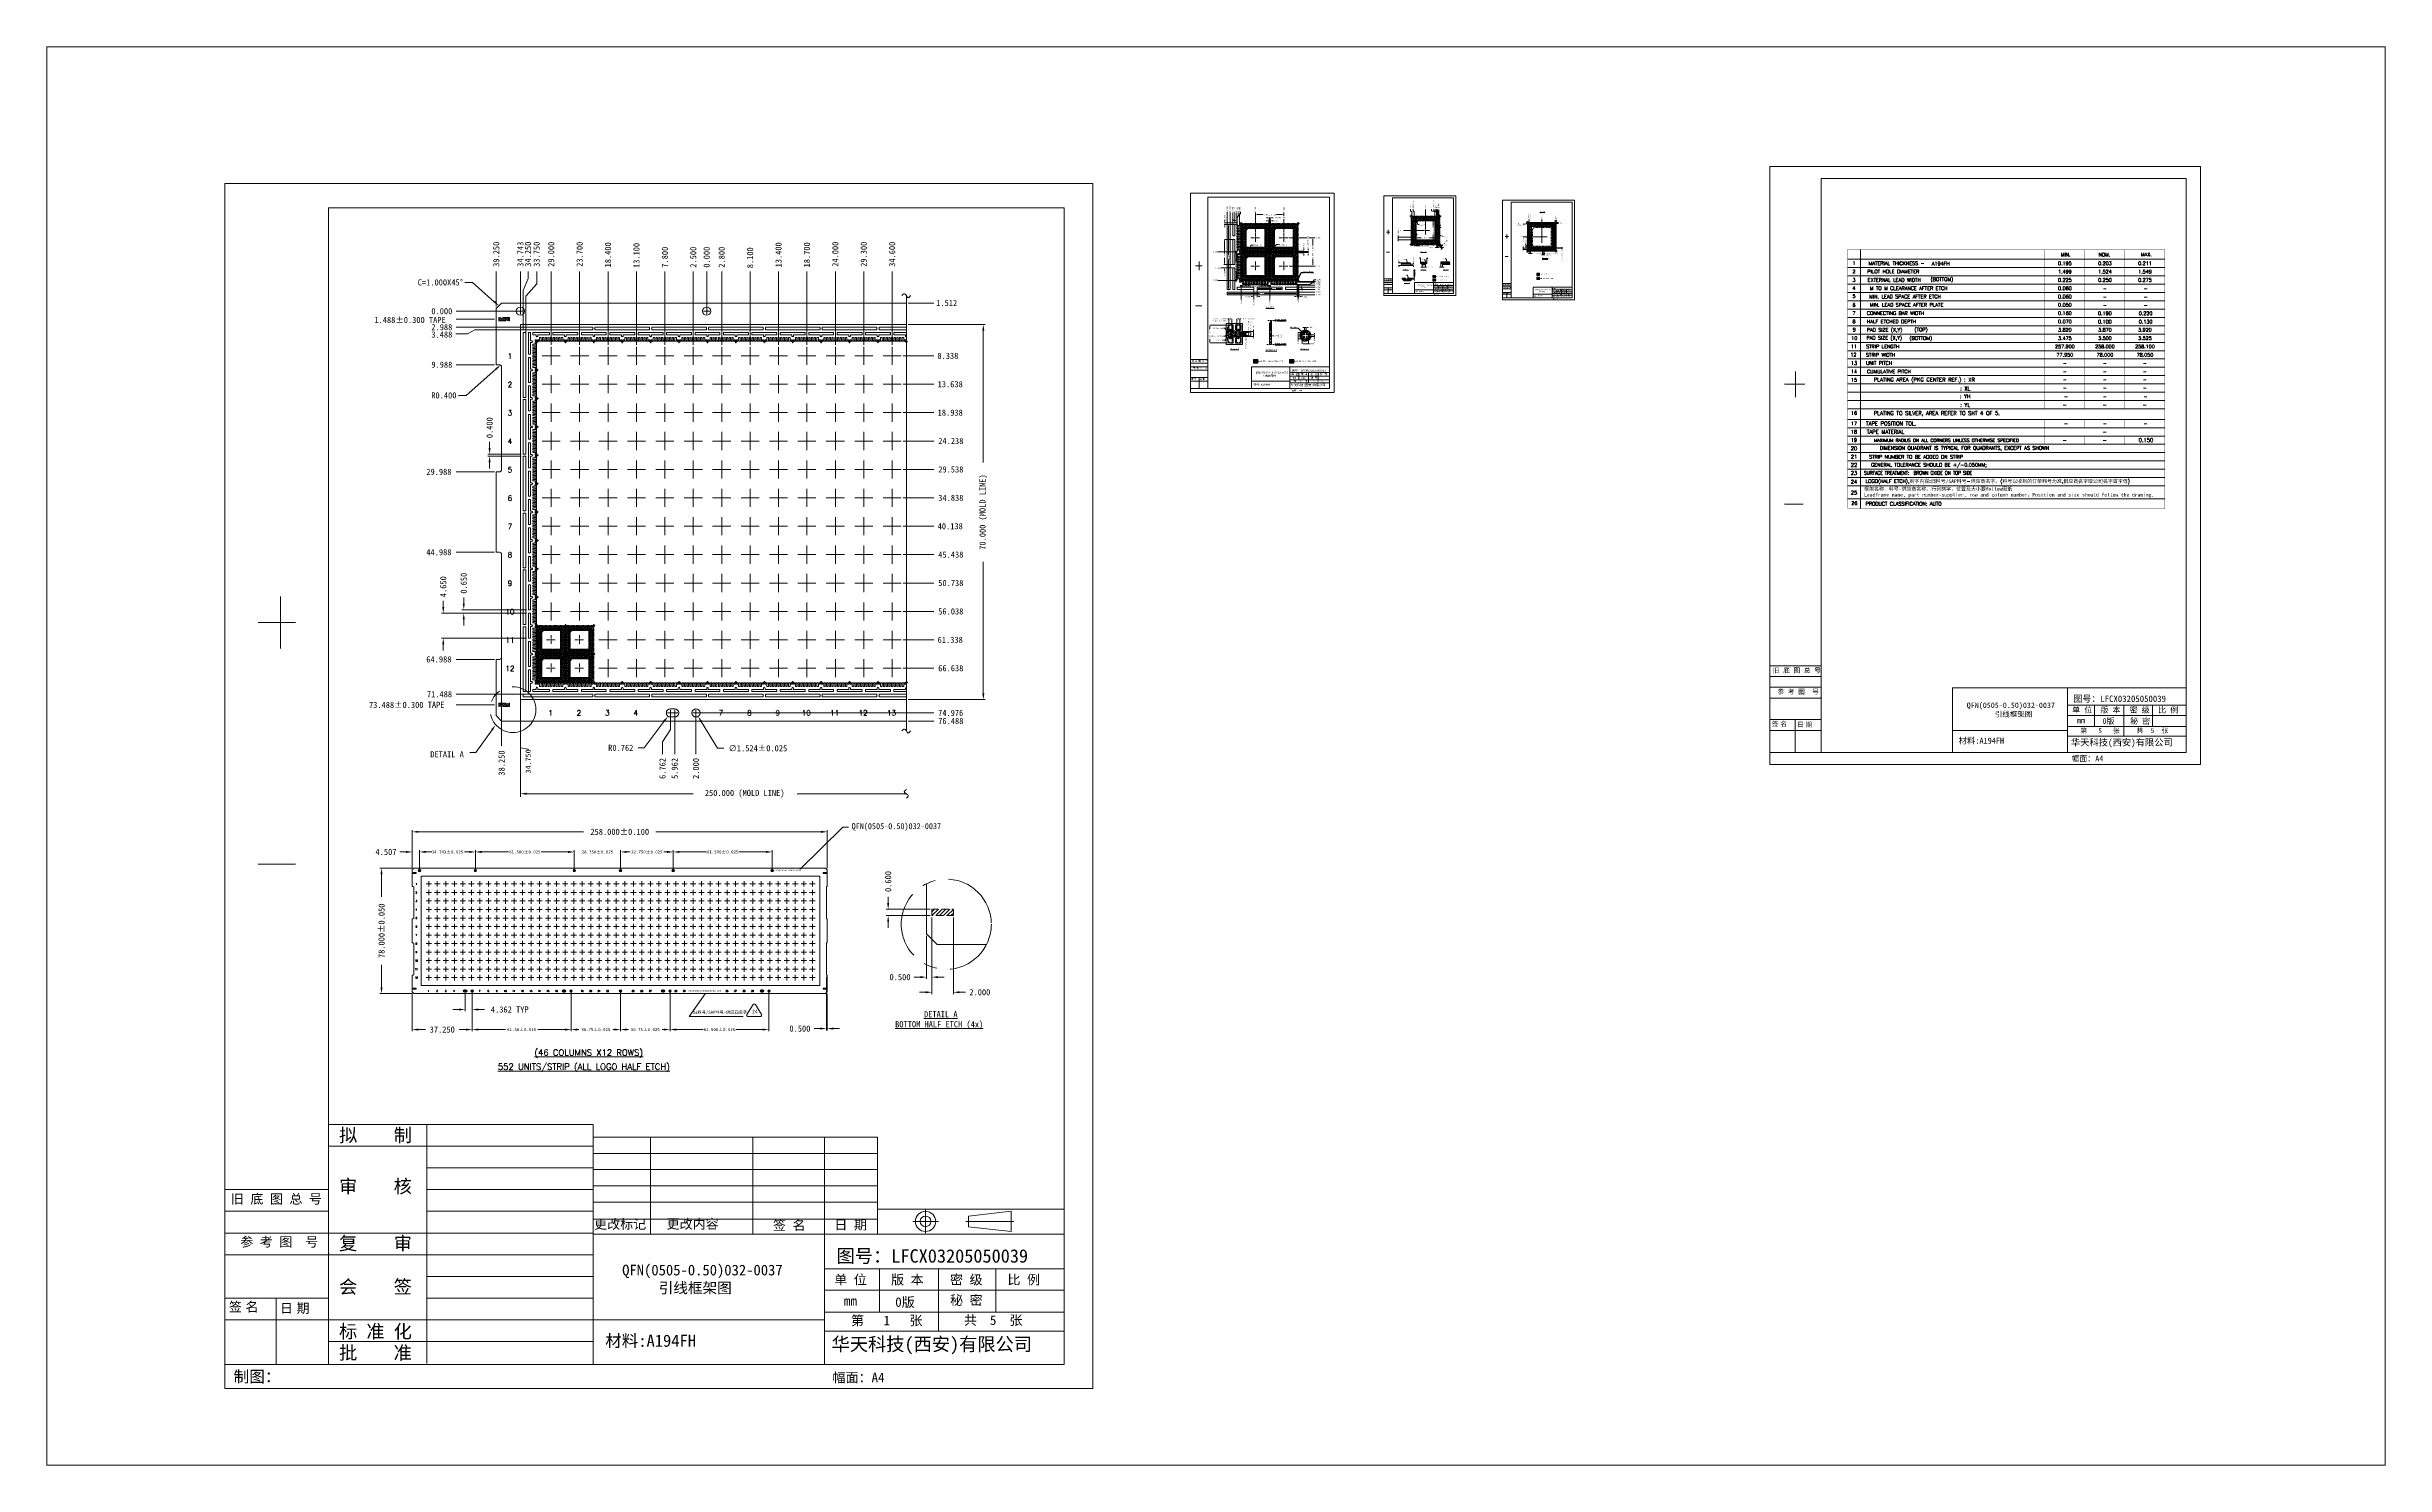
# Model space of a CAD drawing. Extents: x -6879 to 1236, y -1283 to -95.
# Drawn here: x -6879.2 to -6443, y -1283.5 to -1018.7 of the extents above; entities outside this region: 27.
import ezdxf
from ezdxf import colors
from ezdxf.entities.mleader import LeaderData, LeaderLine
from ezdxf.enums import TextEntityAlignment as Align
from ezdxf.lldxf.tags import DXFTag
from ezdxf.math import Vec2, Vec3

# ---------------------------------------------------------------- set-up
doc = ezdxf.new("R2010")
doc.units = 0
doc.header["$LTSCALE"] = 5
doc.header["$MEASUREMENT"] = 0
doc.header["$PDMODE"] = 3
for name, pattern in [('0', [0]), ('CENTER', [2, 1.25, -0.25, 0.25, -0.25]), ('HIDDEN', [0.375, 0.25, -0.125])]:
    doc.linetypes.add(name, pattern=pattern)
doc.layers.get('Defpoints').update_dxf_attribs({"linetype": 'CONTINUOUS'})
for name, color, linetype in [('1', 7, 'CONTINUOUS'), ('1D', 4, 'CONTINUOUS'), ('2D', 4, 'CONTINUOUS'), ('3D', 4, 'CONTINUOUS'), ('\\M+5B1EA\\M+5D7A2', 4, '0'), ('\\M+5CDBC\\M+5B2E31\\M+5CAB5\\M+5CCE5', 7, 'CONTINUOUS'), ('PKG', 2, 'CONTINUOUS'), ('PLATING', 3, 'CONTINUOUS')]:
    doc.layers.add(name, color=color, linetype=linetype)
doc.layers.add('center', color=1, linetype='CONTINUOUS', lineweight=18)
doc.layers.add('ETCH', color=4, linetype='CONTINUOUS', lineweight=15)
doc.styles.add('\\M+5CBCE\\M+5CCE5', font='SimSun.ttf')
doc.styles.add('SIMPLEX', font='SIMPLEX')
doc.styles.get("Standard").update_dxf_attribs({"font": 'romans.shx', "bigfont": 'bigfont.shx'})
tags = doc.linetypes.add('BORDER', pattern=[8.75, 2.5, -1.25, 2.5, -1.25, 0, -1.25]).pattern_tags.tags
tags[14:15] = [DXFTag(74, 4), DXFTag(75, 0), DXFTag(340, '0'), DXFTag(46, 1.0), DXFTag(50, 0.0), DXFTag(44, 0.0), DXFTag(45, 0.0)]
tags[12:13] = [DXFTag(74, 4), DXFTag(75, 0), DXFTag(340, '0'), DXFTag(46, 1.0), DXFTag(50, 0.0), DXFTag(44, 0.0), DXFTag(45, 0.0)]
tags[10:11] = [DXFTag(74, 4), DXFTag(75, 0), DXFTag(340, '0'), DXFTag(46, 1.0), DXFTag(50, 0.0), DXFTag(44, 0.0), DXFTag(45, 0.0)]
tags[8:9] = [DXFTag(74, 4), DXFTag(75, 0), DXFTag(340, '0'), DXFTag(46, 1.0), DXFTag(50, 0.0), DXFTag(44, 0.0), DXFTag(45, 0.0)]
tags[6:7] = [DXFTag(74, 4), DXFTag(75, 0), DXFTag(340, '0'), DXFTag(46, 1.0), DXFTag(50, 0.0), DXFTag(44, 0.0), DXFTag(45, 0.0)]
tags[4:5] = [DXFTag(74, 4), DXFTag(75, 0), DXFTag(340, '0'), DXFTag(46, 1.0), DXFTag(50, 0.0), DXFTag(44, 0.0), DXFTag(45, 0.0)]
doc.dimstyles.new('0D$0', dxfattribs={"dimscale": 0.078, "dimtxt": 1.15, "dimasz": 1.15, "dimexe": 0.3, "dimexo": 0.3, "dimgap": 0.3, "dimtad": 0, "dimdec": 3, "dimzin": 1, "dimdsep": 46, "dimtxsty": 'SIMPLEX', "dimcen": 0.1, "dimclrd": 256, "dimclre": 256, "dimclrt": 256, "dimadec": 0, "dimazin": 0, "dimtfac": 1, "dimtdec": 3, "dimtofl": 0, "dimtmove": 0, "dimatfit": 3, "dimfxl": 0, "dimlwd": -1, "dimlwe": -1, "dimarcsym": 0})
doc.dimstyles.new('\\M+5B8B1\\M+5B1BEStandard', dxfattribs={"dimtxt": 0.05, "dimasz": 0.05, "dimexe": 0.07, "dimexo": 0.07, "dimgap": 0.07, "dimtad": 1, "dimzin": 1, "dimdsep": 46, "dimtxsty": 'SIMPLEX', "dimcen": 0.1, "dimclrd": 256, "dimclre": 256, "dimclrt": 256, "dimadec": 0, "dimazin": 0, "dimtfac": 1, "dimtmove": 0, "dimatfit": 0, "dimfxl": 0, "dimlwd": -1, "dimlwe": -1, "dimarcsym": 0})
doc.dimstyles.new('ISO-25', dxfattribs={"dimtxt": 0.13, "dimasz": 0.12, "dimexe": 0.025, "dimexo": 0.025, "dimgap": 0.025, "dimtad": 1, "dimtxsty": 'Standard', "dimcen": 2.5, "dimadec": 0, "dimazin": 0, "dimtfac": 1, "dimtmove": 0, "dimatfit": 3, "dimfxl": 0, "dimarcsym": 0})
doc.dimstyles.get("Standard").update_dxf_attribs({"dimscale": 0.12, "dimtxt": 1, "dimasz": 1, "dimexe": 0.3, "dimexo": 0.3, "dimgap": 0.3, "dimtad": 0, "dimdec": 3, "dimzin": 0, "dimdsep": 46, "dimtxsty": 'SIMPLEX', "dimcen": 0.5, "dimclrd": 256, "dimclre": 256, "dimclrt": 256, "dimadec": 0, "dimazin": 0, "dimtfac": 1, "dimtdec": 3, "dimtofl": 0, "dimtmove": 0, "dimatfit": 0, "dimfxl": 0, "dimtolj": 1, "dimtzin": 0, "dimlwd": -1, "dimlwe": -1, "dimarcsym": 0})
doc.dimstyles.new('Standard$0', dxfattribs={"dimtxt": 0.08, "dimasz": 0.08, "dimexe": 0.0266, "dimexo": 0.0266, "dimgap": 0.0266, "dimtad": 0, "dimdec": 3, "dimzin": 1, "dimdsep": 46, "dimtxsty": 'Standard', "dimcen": 0, "dimclrd": 256, "dimclre": 256, "dimclrt": 256, "dimadec": 0, "dimazin": 1, "dimtm": 1.25, "dimtfac": 1, "dimtdec": 3, "dimtmove": 0, "dimatfit": 0, "dimfxl": 0, "dimtolj": 1, "dimtzin": 0, "dimlwd": -1, "dimlwe": -1, "dimarcsym": 0})
doc.dimstyles.new('tapp', dxfattribs={"dimtxt": 1.15, "dimasz": 1.75, "dimexe": 0.5, "dimexo": 0.5, "dimgap": 0.2, "dimtad": 0, "dimdec": 3, "dimzin": 0, "dimdsep": 46, "dimtxsty": 'SIMPLEX', "dimcen": 0, "dimdle": 3.5, "dimclrd": 256, "dimclre": 256, "dimclrt": 256, "dimazin": 0, "dimtfac": 0.6, "dimtdec": 3, "dimtofl": 0, "dimtmove": 0, "dimatfit": 3, "dimfxl": 0, "dimtolj": 1, "dimtzin": 0, "dimarcsym": 0})
pattern_1 = [(45, (118.66498, -97.89904), (-0.0883883476, 0.0883883476), []), (135, (118.66498, -97.89904), (-0.0883883476, -0.0883883476), [])]
pattern_2 = [(45, (-6622.00357, -1052.99478), (-0.0441942, 0.0441942), [])]
pattern_3 = [(45, (163.06536, 81.718724), (-0.044194174, 0.044194174), [])]
pattern_4 = [(45, (6732.2534, 944.254025), (-0.0265165043, 0.0265165043), []), (135, (6732.2534, 944.254025), (-0.0265165043, -0.0265165043), [])]
pattern_5 = [(45, (-6622.003572, -1052.99478), (-0.01767767, 0.01767767), []), (135, (-6622.003572, -1052.99478), (-0.01767767, -0.01767767), [])]
pattern_6 = [(45, (-6621.503572, -1052.99478), (-0.01767767, 0.01767767), []), (135, (-6621.503572, -1052.99478), (-0.01767767, -0.01767767), [])]
pattern_7 = [(45, (-6621.003572, -1052.99478), (-0.01767767, 0.01767767), []), (135, (-6621.003572, -1052.99478), (-0.01767767, -0.01767767), [])]
pattern_8 = [(45, (-6620.503572, -1052.99478), (-0.01767767, 0.01767767), []), (135, (-6620.503572, -1052.99478), (-0.01767767, -0.01767767), [])]
pattern_9 = [(45, (-6620.003572, -1052.99478), (-0.01767767, 0.01767767), []), (135, (-6620.003572, -1052.99478), (-0.01767767, -0.01767767), [])]
pattern_10 = [(45, (-6619.503572, -1052.99478), (-0.01767767, 0.01767767), []), (135, (-6619.503572, -1052.99478), (-0.01767767, -0.01767767), [])]
pattern_11 = [(45, (-6619.003572, -1052.99478), (-0.01767767, 0.01767767), []), (135, (-6619.003572, -1052.99478), (-0.01767767, -0.01767767), [])]
pattern_12 = [(45, (-6618.503572, -1052.99478), (-0.01767767, 0.01767767), []), (135, (-6618.503572, -1052.99478), (-0.01767767, -0.01767767), [])]
pattern_13 = [(45, (-6618.003572, -1052.99478), (-0.01767767, 0.01767767), []), (135, (-6618.003572, -1052.99478), (-0.01767767, -0.01767767), [])]
pattern_14 = [(45, (-6616.703572, -1052.99478), (-0.01767767, 0.01767767), []), (135, (-6616.703572, -1052.99478), (-0.01767767, -0.01767767), [])]
pattern_15 = [(45, (-6622.003572, -1047.69478), (-0.01767767, 0.01767767), []), (135, (-6622.003572, -1047.69478), (-0.01767767, -0.01767767), [])]

# ---------------------------------------------------------------- blocks, each defined once
blk = doc.blocks.new('*D0')
at = {"layer": '\\M+5B1EA\\M+5D7A2', "color": 4, "lineweight": 5}
for p, q in [((-6656.12, -1072.05), (-6654.98, -1072.05)), ((-6656.12, -1072.62), (-6654.98, -1072.62)), ((-6655, -1072.05), (-6655, -1071.79)), ((-6655, -1072.45), (-6655, -1072.22))]:
    blk.add_line(p, q, dxfattribs=at)
at = {"layer": '\\M+5B1EA\\M+5D7A2', "color": 4}
for points in [[(-6654.98, -1072.22), (-6655.03, -1072.22), (-6655, -1072.05)], [(-6655.03, -1072.45), (-6654.98, -1072.45), (-6655, -1072.62)]]:
    blk.add_solid(points, dxfattribs=at)
at = {"layer": 'Defpoints', "color": 0}
for p in [(-6656.15, -1072.05), (-6656.15, -1072.62), (-6655, -1072.05)]:
    blk.add_point(p, dxfattribs=at)
at = {"layer": '\\M+5B1EA\\M+5D7A2', "color": 4, "lineweight": 5, "insert": (-6654.99, -1070.83), "char_height": 0.2184, "attachment_point": 5, "rotation": 90, "style": '\\M+5CBCE\\M+5CCE5'}
blk.add_mtext('0.190%%P0.030', dxfattribs=at)
blk = doc.blocks.new('*D1')
at = {"layer": '\\M+5B1EA\\M+5D7A2', "color": 4, "lineweight": 5}
for p, q in [((-6656.6, -1071.98), (-6654.55, -1071.98)), ((-6656.6, -1072.7), (-6654.55, -1072.7)), ((-6654.57, -1071.98), (-6654.57, -1071.76)), ((-6654.57, -1072.53), (-6654.57, -1072.15))]:
    blk.add_line(p, q, dxfattribs=at)
at = {"layer": '\\M+5B1EA\\M+5D7A2', "color": 4}
for points in [[(-6654.54, -1072.15), (-6654.6, -1072.15), (-6654.57, -1071.98)], [(-6654.6, -1072.53), (-6654.54, -1072.53), (-6654.57, -1072.7)]]:
    blk.add_solid(points, dxfattribs=at)
at = {"layer": 'Defpoints', "color": 0}
for p in [(-6656.63, -1071.98), (-6656.63, -1072.7), (-6654.57, -1071.98)]:
    blk.add_point(p, dxfattribs=at)
at = {"layer": '\\M+5B1EA\\M+5D7A2', "color": 4, "lineweight": 5, "insert": (-6654.57, -1070.81), "char_height": 0.2184, "attachment_point": 5, "rotation": 90, "style": '\\M+5CBCE\\M+5CCE5'}
blk.add_mtext('0.240%%P0.025', dxfattribs=at)
blk = doc.blocks.new('*D2')
at = {"layer": '\\M+5B1EA\\M+5D7A2', "lineweight": 5}
for p, q in [((-6658.67, -1069.53), (-6658.84, -1069.53)), ((-6658.67, -1071.71), (-6658.67, -1069.51)), ((-6658.49, -1069.53), (-6658.3, -1069.53)), ((-6658.13, -1071.71), (-6658.13, -1069.51))]:
    blk.add_line(p, q, dxfattribs=at)
at = {"layer": '\\M+5B1EA\\M+5D7A2'}
for points in [[(-6658.49, -1069.5), (-6658.49, -1069.56), (-6658.67, -1069.53)], [(-6658.3, -1069.56), (-6658.3, -1069.5), (-6658.13, -1069.53)]]:
    blk.add_solid(points, dxfattribs=at)
at = {"layer": 'Defpoints', "color": 0}
for p in [(-6658.67, -1071.74), (-6658.13, -1069.53), (-6658.13, -1071.74)]:
    blk.add_point(p, dxfattribs=at)
at = {"layer": '\\M+5B1EA\\M+5D7A2', "lineweight": 5, "insert": (-6660.15, -1069.53), "char_height": 0.2184, "attachment_point": 5, "style": '\\M+5CBCE\\M+5CCE5'}
blk.add_mtext('0.180%%P0.025(BOT)', dxfattribs=at)
blk = doc.blocks.new('*D3')
at = {"layer": '\\M+5B1EA\\M+5D7A2', "lineweight": 5}
for p, q in [((-6658.42, -1070.69), (-6662.23, -1070.69)), ((-6662.21, -1070.86), (-6662.21, -1071.4)), ((-6658.42, -1073.99), (-6662.23, -1073.99)), ((-6662.21, -1073.82), (-6662.21, -1073.27))]:
    blk.add_line(p, q, dxfattribs=at)
at = {"layer": '\\M+5B1EA\\M+5D7A2'}
for points in [[(-6662.18, -1070.86), (-6662.24, -1070.86), (-6662.21, -1070.69)], [(-6662.24, -1073.82), (-6662.18, -1073.82), (-6662.21, -1073.99)]]:
    blk.add_solid(points, dxfattribs=at)
at = {"layer": 'Defpoints', "color": 0}
for p in [(-6658.4, -1070.69), (-6662.21, -1073.99), (-6658.4, -1073.99)]:
    blk.add_point(p, dxfattribs=at)
at = {"layer": '\\M+5B1EA\\M+5D7A2', "lineweight": 5, "insert": (-6662.21, -1072.34), "char_height": 0.2184, "attachment_point": 5, "rotation": 90, "style": '\\M+5CBCE\\M+5CCE5'}
blk.add_mtext('{\\C4;1.100%%P0.035}', dxfattribs=at)
blk = doc.blocks.new('*D4')
at = {"layer": '\\M+5B1EA\\M+5D7A2', "lineweight": 5}
for p, q in [((-6656.35, -1063.39), (-6656.35, -1063.4)), ((-6656.18, -1063.37), (-6654.64, -1063.37)), ((-6651.22, -1063.37), (-6652.76, -1063.37)), ((-6651.05, -1063.39), (-6651.05, -1063.4))]:
    blk.add_line(p, q, dxfattribs=at)
at = {"layer": '\\M+5B1EA\\M+5D7A2'}
for points in [[(-6656.18, -1063.35), (-6656.18, -1063.4), (-6656.35, -1063.37)], [(-6651.22, -1063.4), (-6651.22, -1063.35), (-6651.05, -1063.37)]]:
    blk.add_solid(points, dxfattribs=at)
at = {"layer": 'Defpoints', "color": 0}
for p in [(-6656.35, -1063.36), (-6651.05, -1063.36), (-6651.05, -1063.37)]:
    blk.add_point(p, dxfattribs=at)
at = {"layer": '\\M+5B1EA\\M+5D7A2', "lineweight": 5, "insert": (-6653.7, -1063.37), "char_height": 0.2184, "attachment_point": 5, "style": '\\M+5CBCE\\M+5CCE5'}
blk.add_mtext('5.300%%p0.025', dxfattribs=at)
blk = doc.blocks.new('*D5')
at = {"layer": '\\M+5B1EA\\M+5D7A2', "lineweight": 5}
for p, q in [((-6657.32, -1057.02), (-6657.35, -1057.02)), ((-6657.33, -1057.19), (-6657.33, -1058.73)), ((-6657.32, -1062.32), (-6657.35, -1062.32)), ((-6657.33, -1062.15), (-6657.33, -1060.61))]:
    blk.add_line(p, q, dxfattribs=at)
at = {"layer": '\\M+5B1EA\\M+5D7A2'}
for points in [[(-6657.3, -1057.19), (-6657.36, -1057.19), (-6657.33, -1057.02)], [(-6657.36, -1062.15), (-6657.3, -1062.15), (-6657.33, -1062.32)]]:
    blk.add_solid(points, dxfattribs=at)
at = {"layer": 'Defpoints', "color": 0}
for p in [(-6657.33, -1057.02), (-6657.3, -1057.02), (-6657.3, -1062.32)]:
    blk.add_point(p, dxfattribs=at)
at = {"layer": '\\M+5B1EA\\M+5D7A2', "lineweight": 5, "insert": (-6657.33, -1059.67), "char_height": 0.2184, "attachment_point": 5, "rotation": 90, "style": '\\M+5CBCE\\M+5CCE5'}
blk.add_mtext('5.300%%p0.025', dxfattribs=at)
blk = doc.blocks.new('*D6')
at = {"layer": '\\M+5B1EA\\M+5D7A2', "color": 4, "lineweight": 5}
blk.add_line((-6645.75, -1063.4), (-6645.75, -1065.88), dxfattribs=at)
at = {"layer": 'Defpoints', "color": 0}
for p in [(-6648.4, -1059.67), (-6645.75, -1063.36), (-6645.75, -1065.88)]:
    blk.add_point(p, dxfattribs=at)
at = {"layer": '\\M+5B1EA\\M+5D7A2', "color": 4, "lineweight": 5, "insert": (-6645.75, -1066.33), "char_height": 0.24, "attachment_point": 5, "rotation": 90, "style": '\\M+5CBCE\\M+5CCE5'}
blk.add_mtext('\\A1;2.650', dxfattribs=at)
blk = doc.blocks.new('*D7')
at = {"layer": '\\M+5B1EA\\M+5D7A2', "color": 4, "lineweight": 5}
blk.add_line((-6651.05, -1063.43), (-6651.05, -1065.88), dxfattribs=at)
at = {"layer": 'Defpoints', "color": 0}
for p in [(-6648.4, -1059.67), (-6651.05, -1063.4), (-6651.05, -1065.88)]:
    blk.add_point(p, dxfattribs=at)
at = {"layer": '\\M+5B1EA\\M+5D7A2', "color": 4, "lineweight": 5, "insert": (-6651.05, -1066.33), "char_height": 0.24, "attachment_point": 5, "rotation": 90, "style": '\\M+5CBCE\\M+5CCE5'}
blk.add_mtext('\\A1;2.650', dxfattribs=at)
blk = doc.blocks.new('*D8')
at = {"layer": '\\M+5B1EA\\M+5D7A2', "color": 4, "lineweight": 5}
blk.add_line((-6656.35, -1063.4), (-6656.35, -1065.88), dxfattribs=at)
at = {"layer": 'Defpoints', "color": 0}
for p in [(-6648.4, -1059.67), (-6656.35, -1063.36), (-6656.35, -1065.88)]:
    blk.add_point(p, dxfattribs=at)
at = {"layer": '\\M+5B1EA\\M+5D7A2', "color": 4, "lineweight": 5, "insert": (-6656.35, -1066.33), "char_height": 0.24, "attachment_point": 5, "rotation": 90, "style": '\\M+5CBCE\\M+5CCE5'}
blk.add_mtext('\\A1;7.950', dxfattribs=at)
blk = doc.blocks.new('*D9')
at = {"layer": '\\M+5B1EA\\M+5D7A2', "color": 4, "lineweight": 5}
blk.add_line((-6657.36, -1057.02), (-6660.67, -1057.02), dxfattribs=at)
at = {"layer": 'Defpoints', "color": 0}
for p in [(-6660.67, -1057.02), (-6657.32, -1057.02), (-6648.4, -1059.67)]:
    blk.add_point(p, dxfattribs=at)
at = {"layer": '\\M+5B1EA\\M+5D7A2', "color": 4, "lineweight": 5, "insert": (-6661.12, -1057.02), "char_height": 0.24, "attachment_point": 5, "style": '\\M+5CBCE\\M+5CCE5'}
blk.add_mtext('\\A1;2.650', dxfattribs=at)
blk = doc.blocks.new('*D10')
at = {"layer": '\\M+5B1EA\\M+5D7A2', "color": 4, "lineweight": 5}
blk.add_line((-6657.39, -1062.32), (-6660.67, -1062.32), dxfattribs=at)
at = {"layer": 'Defpoints', "color": 0}
for p in [(-6648.4, -1059.67), (-6660.67, -1062.32), (-6657.35, -1062.32)]:
    blk.add_point(p, dxfattribs=at)
at = {"layer": '\\M+5B1EA\\M+5D7A2', "color": 4, "lineweight": 5, "insert": (-6661.12, -1062.32), "char_height": 0.24, "attachment_point": 5, "style": '\\M+5CBCE\\M+5CCE5'}
blk.add_mtext('\\A1;2.650', dxfattribs=at)
blk = doc.blocks.new('*D11')
at = {"layer": '\\M+5B1EA\\M+5D7A2', "lineweight": 5}
for p, q in [((-6657.77, -1054.69), (-6659.49, -1054.69)), ((-6659.47, -1054.87), (-6659.47, -1057.32)), ((-6657.77, -1059.34), (-6659.49, -1059.34)), ((-6659.47, -1059.17), (-6659.47, -1058.12))]:
    blk.add_line(p, q, dxfattribs=at)
at = {"layer": '\\M+5B1EA\\M+5D7A2'}
for points in [[(-6659.44, -1054.87), (-6659.49, -1054.87), (-6659.47, -1054.69)], [(-6659.49, -1059.17), (-6659.44, -1059.17), (-6659.47, -1059.34)]]:
    blk.add_solid(points, dxfattribs=at)
at = {"layer": 'Defpoints', "color": 0}
for p in [(-6657.75, -1054.69), (-6659.47, -1059.34), (-6657.75, -1059.34)]:
    blk.add_point(p, dxfattribs=at)
at = {"layer": '\\M+5B1EA\\M+5D7A2', "lineweight": 5, "insert": (-6659.47, -1057.72), "char_height": 0.218, "attachment_point": 5, "rotation": 90, "style": '\\M+5CBCE\\M+5CCE5'}
blk.add_mtext('4.650', dxfattribs=at)
blk = doc.blocks.new('*D12')
at = {"layer": '\\M+5B1EA\\M+5D7A2', "lineweight": 5}
for p, q in [((-6656.12, -1071.89), (-6654.04, -1071.89)), ((-6656.12, -1072.79), (-6654.04, -1072.79)), ((-6654.07, -1071.72), (-6654.07, -1071.54)), ((-6654.07, -1071.89), (-6654.07, -1072.79)), ((-6654.07, -1072.96), (-6654.07, -1073.13))]:
    blk.add_line(p, q, dxfattribs=at)
at = {"layer": '\\M+5B1EA\\M+5D7A2'}
for points in [[(-6654.1, -1071.72), (-6654.04, -1071.72), (-6654.07, -1071.89)], [(-6654.04, -1072.96), (-6654.1, -1072.96), (-6654.07, -1072.79)]]:
    blk.add_solid(points, dxfattribs=at)
at = {"layer": 'Defpoints', "color": 0}
for p in [(-6656.15, -1071.89), (-6656.15, -1072.79), (-6654.07, -1072.79)]:
    blk.add_point(p, dxfattribs=at)
at = {"layer": '\\M+5B1EA\\M+5D7A2', "lineweight": 5, "insert": (-6654.07, -1071.15), "char_height": 0.218, "attachment_point": 5, "rotation": 90, "style": '\\M+5CBCE\\M+5CCE5'}
blk.add_mtext('0.300', dxfattribs=at)
blk = doc.blocks.new('*D14')
at = {"layer": '\\M+5B1EA\\M+5D7A2', "lineweight": 5}
for p, q in [((-6653.38, -1063.84), (-6653.38, -1063.86)), ((-6653.2, -1063.84), (-6650.62, -1063.84)), ((-6648.9, -1063.84), (-6649.81, -1063.84)), ((-6648.73, -1063.84), (-6648.73, -1063.86))]:
    blk.add_line(p, q, dxfattribs=at)
at = {"layer": '\\M+5B1EA\\M+5D7A2'}
for points in [[(-6653.2, -1063.81), (-6653.2, -1063.86), (-6653.38, -1063.84)], [(-6648.9, -1063.86), (-6648.9, -1063.81), (-6648.73, -1063.84)]]:
    blk.add_solid(points, dxfattribs=at)
at = {"layer": 'Defpoints', "color": 0}
for p in [(-6653.38, -1063.82), (-6648.73, -1063.82), (-6648.73, -1063.84)]:
    blk.add_point(p, dxfattribs=at)
at = {"layer": '\\M+5B1EA\\M+5D7A2', "lineweight": 5, "insert": (-6650.22, -1063.84), "char_height": 0.218, "attachment_point": 5, "style": '\\M+5CBCE\\M+5CCE5'}
blk.add_mtext('4.650', dxfattribs=at)
blk = doc.blocks.new('*D17')
at = {"layer": '\\M+5B1EA\\M+5D7A2', "lineweight": 5}
for p, q in [((-6658.73, -1051.92), (-6658.73, -1051.92)), ((-6658.71, -1052.09), (-6658.71, -1057.5)), ((-6658.71, -1063.85), (-6658.71, -1058.43)), ((-6658.73, -1064.02), (-6658.73, -1064.02))]:
    blk.add_line(p, q, dxfattribs=at)
at = {"layer": '\\M+5B1EA\\M+5D7A2'}
for points in [[(-6658.68, -1052.09), (-6658.74, -1052.09), (-6658.71, -1051.92)], [(-6658.74, -1063.85), (-6658.68, -1063.85), (-6658.71, -1064.02)]]:
    blk.add_solid(points, dxfattribs=at)
at = {"layer": 'Defpoints', "color": 0}
for p in [(-6658.71, -1051.92), (-6658.7, -1051.92), (-6658.7, -1064.02)]:
    blk.add_point(p, dxfattribs=at)
at = {"layer": '\\M+5B1EA\\M+5D7A2', "lineweight": 5, "insert": (-6658.71, -1057.97), "char_height": 0.218, "attachment_point": 5, "rotation": 90, "style": '\\M+5CBCE\\M+5CCE5'}
blk.add_mtext('12.100', dxfattribs=at)
blk = doc.blocks.new('*D18')
at = {"layer": '\\M+5B1EA\\M+5D7A2', "linetype": 'Continuous', "lineweight": 5}
blk.add_line((-6622.91, -1052.99), (-6625.99, -1052.99), dxfattribs=at)
at = {"layer": 'Defpoints', "color": 0}
for p in [(-6625.99, -1052.99), (-6622.88, -1052.99), (-6622, -1052.99)]:
    blk.add_point(p, dxfattribs=at)
at = {"layer": '\\M+5B1EA\\M+5D7A2', "lineweight": 5, "insert": (-6626.34, -1052.99), "char_height": 0.18, "attachment_point": 5, "style": '\\M+5CBCE\\M+5CCE5'}
blk.add_mtext('\\A1;0.000', dxfattribs=at)
blk = doc.blocks.new('*D19')
at = {"layer": '\\M+5B1EA\\M+5D7A2', "linetype": 'Continuous', "lineweight": 5}
blk.add_line((-6622, -1052.09), (-6622, -1049.08), dxfattribs=at)
at = {"layer": 'Defpoints', "color": 0}
for p in [(-6622, -1049.08), (-6622, -1052.12), (-6622, -1052.99)]:
    blk.add_point(p, dxfattribs=at)
at = {"layer": '\\M+5B1EA\\M+5D7A2', "lineweight": 5, "insert": (-6622, -1048.74), "char_height": 0.18, "attachment_point": 5, "rotation": 90, "style": '\\M+5CBCE\\M+5CCE5'}
blk.add_mtext('\\A1;0.000', dxfattribs=at)
blk = doc.blocks.new('*D21')
at = {"layer": '\\M+5B1EA\\M+5D7A2', "linetype": 'Continuous', "lineweight": 5}
blk.add_line((-6619.5, -1050.46), (-6619.5, -1049.08), dxfattribs=at)
at = {"layer": 'Defpoints', "color": 0}
for p in [(-6619.5, -1049.08), (-6619.5, -1050.49), (-6622, -1052.99)]:
    blk.add_point(p, dxfattribs=at)
at = {"layer": '\\M+5B1EA\\M+5D7A2', "lineweight": 5, "insert": (-6619.5, -1048.54), "char_height": 0.18, "attachment_point": 5, "rotation": 90, "style": '\\M+5CBCE\\M+5CCE5'}
blk.add_mtext('\\A1;2.500PKG', dxfattribs=at)
blk = doc.blocks.new('*D27')
at = {"layer": '\\M+5B1EA\\M+5D7A2', "linetype": 'Continuous', "lineweight": 5}
for p, q in [((-6620.46, -1049.32), (-6620.46, -1049.08)), ((-6619.92, -1049.56), (-6620.46, -1049.32)), ((-6619.92, -1051.29), (-6619.92, -1049.56))]:
    blk.add_line(p, q, dxfattribs=at)
at = {"layer": 'Defpoints', "color": 0}
for p in [(-6620.46, -1049.08), (-6622, -1052.99), (-6619.92, -1051.32)]:
    blk.add_point(p, dxfattribs=at)
at = {"layer": '\\M+5B1EA\\M+5D7A2', "lineweight": 5, "insert": (-6620.46, -1048.29), "char_height": 0.18, "attachment_point": 5, "rotation": 90, "style": '\\M+5CBCE\\M+5CCE5'}
blk.add_mtext('\\A1;2.085%%p0.030', dxfattribs=at)
blk = doc.blocks.new('*D30')
at = {"layer": '\\M+5B1EA\\M+5D7A2', "linetype": 'Continuous', "lineweight": 5}
for p, q in [((-6620.2, -1049.32), (-6620.2, -1049.08)), ((-6619.85, -1049.56), (-6620.2, -1049.32)), ((-6619.85, -1050.4), (-6619.85, -1049.56))]:
    blk.add_line(p, q, dxfattribs=at)
at = {"layer": 'Defpoints', "color": 0}
for p in [(-6620.2, -1049.08), (-6619.85, -1050.44), (-6622, -1052.99)]:
    blk.add_point(p, dxfattribs=at)
at = {"layer": '\\M+5B1EA\\M+5D7A2', "lineweight": 5, "insert": (-6620.2, -1048.74), "char_height": 0.18, "attachment_point": 5, "rotation": 90, "style": '\\M+5CBCE\\M+5CCE5'}
blk.add_mtext('\\A1;2.155', dxfattribs=at)
blk = doc.blocks.new('*D31')
at = {"layer": '\\M+5B1EA\\M+5D7A2', "linetype": 'Continuous', "lineweight": 5}
for p, q in [((-6619.93, -1049.32), (-6619.93, -1049.08)), ((-6619.7, -1049.56), (-6619.93, -1049.32)), ((-6619.7, -1050.4), (-6619.7, -1049.56))]:
    blk.add_line(p, q, dxfattribs=at)
at = {"layer": 'Defpoints', "color": 0}
for p in [(-6619.93, -1049.08), (-6619.7, -1050.44), (-6622, -1052.99)]:
    blk.add_point(p, dxfattribs=at)
at = {"layer": '\\M+5B1EA\\M+5D7A2', "lineweight": 5, "insert": (-6619.93, -1048.74), "char_height": 0.18, "attachment_point": 5, "rotation": 90, "style": '\\M+5CBCE\\M+5CCE5'}
blk.add_mtext('\\A1;2.305', dxfattribs=at)
blk = doc.blocks.new('*D36')
at = {"layer": '\\M+5B1EA\\M+5D7A2', "linetype": 'Continuous', "lineweight": 5}
for p, q in [((-6620.84, -1049.32), (-6620.84, -1049.08)), ((-6620.25, -1049.56), (-6620.84, -1049.32)), ((-6620.25, -1050.56), (-6620.25, -1049.56))]:
    blk.add_line(p, q, dxfattribs=at)
at = {"layer": 'Defpoints', "color": 0}
for p in [(-6620.84, -1049.08), (-6620.25, -1050.59), (-6622, -1052.99)]:
    blk.add_point(p, dxfattribs=at)
at = {"layer": '\\M+5B1EA\\M+5D7A2', "lineweight": 5, "insert": (-6620.84, -1048.75), "char_height": 0.18, "attachment_point": 5, "rotation": 90, "style": '\\M+5CBCE\\M+5CCE5'}
blk.add_mtext('\\A1;1.750', dxfattribs=at)
blk = doc.blocks.new('*D37')
at = {"layer": '\\M+5B1EA\\M+5D7A2', "linetype": 'Continuous', "lineweight": 5}
for p, q in [((-6619.72, -1049.32), (-6619.72, -1049.08)), ((-6619.6, -1049.56), (-6619.72, -1049.32)), ((-6619.6, -1051.21), (-6619.6, -1049.56))]:
    blk.add_line(p, q, dxfattribs=at)
at = {"layer": 'Defpoints', "color": 0}
for p in [(-6619.72, -1049.08), (-6622, -1052.99), (-6619.6, -1051.24)]:
    blk.add_point(p, dxfattribs=at)
at = {"layer": '\\M+5B1EA\\M+5D7A2', "lineweight": 5, "insert": (-6619.72, -1048.74), "char_height": 0.18, "attachment_point": 5, "rotation": 90, "style": '\\M+5CBCE\\M+5CCE5'}
blk.add_mtext('\\A1;2.400', dxfattribs=at)
blk = doc.blocks.new('*D40')
at = {"layer": '\\M+5B1EA\\M+5D7A2', "color": 1, "linetype": 'Continuous', "lineweight": 5}
for p, q in [((-6619.82, -1055.28), (-6619.05, -1056.05)), ((-6619.72, -1055.18), (-6618.95, -1055.95)), ((-6619.16, -1056.11), (-6619.25, -1056.2)), ((-6618.89, -1055.84), (-6618.77, -1055.72))]:
    blk.add_line(p, q, dxfattribs=at)
at = {"layer": '\\M+5B1EA\\M+5D7A2', "color": 1}
for points in [[(-6619.15, -1056.13), (-6619.18, -1056.1), (-6619.08, -1056.03)], [(-6618.9, -1055.82), (-6618.87, -1055.85), (-6618.97, -1055.92)]]:
    blk.add_solid(points, dxfattribs=at)
at = {"layer": 'Defpoints', "color": 0}
for p in [(-6619.85, -1055.26), (-6619.74, -1055.15), (-6618.97, -1055.92)]:
    blk.add_point(p, dxfattribs=at)
at = {"layer": '\\M+5B1EA\\M+5D7A2', "color": 1, "lineweight": 5, "insert": (-6618.33, -1055.28), "char_height": 0.18, "attachment_point": 5, "rotation": 45, "style": '\\M+5CBCE\\M+5CCE5'}
blk.add_mtext('\\A1;0.150{\\H0.126000;\\S+0.050^ -0.030;}', dxfattribs=at)
blk = doc.blocks.new('*D41')
at = {"layer": '\\M+5B1EA\\M+5D7A2', "linetype": 'Continuous', "lineweight": 5}
for p, q in [((-6620.05, -1055.26), (-6618.88, -1056.44)), ((-6619.95, -1055.16), (-6618.77, -1056.33)), ((-6618.99, -1056.5), (-6619.07, -1056.58)), ((-6618.71, -1056.22), (-6618.63, -1056.14))]:
    blk.add_line(p, q, dxfattribs=at)
at = {"layer": '\\M+5B1EA\\M+5D7A2'}
for points in [[(-6618.97, -1056.51), (-6619, -1056.48), (-6618.9, -1056.41)], [(-6618.73, -1056.21), (-6618.7, -1056.24), (-6618.8, -1056.31)]]:
    blk.add_solid(points, dxfattribs=at)
at = {"layer": 'Defpoints', "color": 0}
for p in [(-6620.08, -1055.24), (-6619.97, -1055.13), (-6618.8, -1056.31)]:
    blk.add_point(p, dxfattribs=at)
at = {"layer": '\\M+5B1EA\\M+5D7A2', "lineweight": 5, "insert": (-6618.38, -1055.89), "char_height": 0.18, "attachment_point": 5, "rotation": 45, "style": '\\M+5CBCE\\M+5CCE5'}
blk.add_mtext('\\A1;0.150', dxfattribs=at)
blk = doc.blocks.new('*D42')
at = {"layer": '\\M+5B1EA\\M+5D7A2', "linetype": 'Continuous'}
for p, q in [((-6619.66, -1053.74), (-6619.54, -1053.74)), ((-6619.6, -1053.8), (-6619.6, -1053.68))]:
    blk.add_line(p, q, dxfattribs=at)
at = {"layer": '\\M+5B1EA\\M+5D7A2', "linetype": 'Continuous', "lineweight": 5}
blk.add_line((-6618.79, -1054.05), (-6619.44, -1053.8), dxfattribs=at)
at = {"layer": '\\M+5B1EA\\M+5D7A2'}
blk.add_solid([(-6619.44, -1053.79), (-6619.45, -1053.82), (-6619.56, -1053.76)], dxfattribs=at)
at = {"layer": 'Defpoints', "color": 0}
for p in [(-6619.65, -1053.73), (-6619.56, -1053.76)]:
    blk.add_point(p, dxfattribs=at)
at = {"layer": '\\M+5B1EA\\M+5D7A2', "lineweight": 5, "insert": (-6618.39, -1054.2), "char_height": 0.18, "attachment_point": 5, "rotation": 339.5645, "style": '\\M+5CBCE\\M+5CCE5'}
blk.add_mtext('\\A1;∅0.100', dxfattribs=at)
blk = doc.blocks.new('*D43')
at = {"layer": '\\M+5B1EA\\M+5D7A2', "linetype": 'Continuous', "lineweight": 5}
for p, q in [((-6620.29, -1051.24), (-6620.61, -1051.24)), ((-6620.29, -1054.74), (-6620.61, -1054.74)), ((-6620.57, -1051.36), (-6620.57, -1052.2)), ((-6620.57, -1054.62), (-6620.57, -1053.79))]:
    blk.add_line(p, q, dxfattribs=at)
at = {"layer": '\\M+5B1EA\\M+5D7A2'}
for points in [[(-6620.55, -1051.36), (-6620.59, -1051.36), (-6620.57, -1051.24)], [(-6620.59, -1054.62), (-6620.55, -1054.62), (-6620.57, -1054.74)]]:
    blk.add_solid(points, dxfattribs=at)
at = {"layer": 'Defpoints', "color": 0}
for p in [(-6620.57, -1054.74), (-6620.25, -1051.24), (-6620.25, -1054.74)]:
    blk.add_point(p, dxfattribs=at)
at = {"layer": '\\M+5B1EA\\M+5D7A2', "lineweight": 5, "insert": (-6620.57, -1052.99), "char_height": 0.18, "attachment_point": 5, "rotation": 90, "style": '\\M+5CBCE\\M+5CCE5'}
blk.add_mtext('\\A1;3.500%%p0.025', dxfattribs=at)
blk = doc.blocks.new('*D44')
at = {"layer": '\\M+5B1EA\\M+5D7A2', "linetype": 'Continuous', "lineweight": 5}
for p, q in [((-6623.75, -1054.71), (-6623.75, -1054.35)), ((-6623.63, -1054.39), (-6622.8, -1054.39)), ((-6620.37, -1054.39), (-6621.21, -1054.39)), ((-6620.25, -1054.71), (-6620.25, -1054.35))]:
    blk.add_line(p, q, dxfattribs=at)
at = {"layer": '\\M+5B1EA\\M+5D7A2'}
for points in [[(-6623.63, -1054.37), (-6623.63, -1054.41), (-6623.75, -1054.39)], [(-6620.37, -1054.41), (-6620.37, -1054.37), (-6620.25, -1054.39)]]:
    blk.add_solid(points, dxfattribs=at)
at = {"layer": 'Defpoints', "color": 0}
for p in [(-6623.75, -1054.74), (-6620.25, -1054.39), (-6620.25, -1054.74)]:
    blk.add_point(p, dxfattribs=at)
at = {"layer": '\\M+5B1EA\\M+5D7A2', "lineweight": 5, "insert": (-6622, -1054.39), "char_height": 0.18, "attachment_point": 5, "style": '\\M+5CBCE\\M+5CCE5'}
blk.add_mtext('\\A1;3.500%%p0.025', dxfattribs=at)
blk = doc.blocks.new('*D45')
at = {"layer": '\\M+5B1EA\\M+5D7A2', "linetype": 'Continuous', "lineweight": 5}
for p, q in [((-6623.87, -1055.87), (-6623.99, -1055.87)), ((-6623.75, -1055.65), (-6623.75, -1055.91)), ((-6623.75, -1055.87), (-6623.25, -1055.87)), ((-6623.25, -1055.65), (-6623.25, -1055.91)), ((-6623.13, -1055.87), (-6623.01, -1055.87))]:
    blk.add_line(p, q, dxfattribs=at)
at = {"layer": '\\M+5B1EA\\M+5D7A2'}
for points in [[(-6623.87, -1055.89), (-6623.87, -1055.85), (-6623.75, -1055.87)], [(-6623.13, -1055.85), (-6623.13, -1055.89), (-6623.25, -1055.87)]]:
    blk.add_solid(points, dxfattribs=at)
at = {"layer": 'Defpoints', "color": 0}
for p in [(-6623.75, -1055.61), (-6623.25, -1055.61), (-6623.25, -1055.87)]:
    blk.add_point(p, dxfattribs=at)
at = {"layer": '\\M+5B1EA\\M+5D7A2', "lineweight": 5, "insert": (-6622.22, -1055.87), "char_height": 0.18, "attachment_point": 5, "style": '\\M+5CBCE\\M+5CCE5'}
blk.add_mtext('\\A1;0.500%%p0.025', dxfattribs=at)
blk = doc.blocks.new('*D46')
at = {"layer": '\\M+5B1EA\\M+5D7A2', "linetype": 'Continuous', "lineweight": 5}
for p, q in [((-6624.66, -1054.24), (-6627.13, -1054.24)), ((-6624.66, -1054.74), (-6627.13, -1054.74)), ((-6627.09, -1054.12), (-6627.09, -1054)), ((-6627.09, -1054.74), (-6627.09, -1054.24)), ((-6627.09, -1054.86), (-6627.09, -1054.98))]:
    blk.add_line(p, q, dxfattribs=at)
at = {"layer": '\\M+5B1EA\\M+5D7A2'}
for points in [[(-6627.11, -1054.12), (-6627.07, -1054.12), (-6627.09, -1054.24)], [(-6627.07, -1054.86), (-6627.11, -1054.86), (-6627.09, -1054.74)]]:
    blk.add_solid(points, dxfattribs=at)
at = {"layer": 'Defpoints', "color": 0}
for p in [(-6627.09, -1054.24), (-6624.62, -1054.24), (-6624.62, -1054.74)]:
    blk.add_point(p, dxfattribs=at)
at = {"layer": '\\M+5B1EA\\M+5D7A2', "lineweight": 5, "insert": (-6627.09, -1053.21), "char_height": 0.18, "attachment_point": 5, "rotation": 90, "style": '\\M+5CBCE\\M+5CCE5'}
blk.add_mtext('\\A1;0.500%%p0.025', dxfattribs=at)
blk = doc.blocks.new('*D47')
at = {"layer": '\\M+5B1EA\\M+5D7A2', "linetype": 'Continuous', "lineweight": 5}
for p, q in [((-6625.47, -1062.08), (-6624.03, -1062.08)), ((-6624.65, -1061.9), (-6624.03, -1061.9)), ((-6624.06, -1061.78), (-6624.06, -1061.66)), ((-6624.06, -1062.2), (-6624.06, -1062.32))]:
    blk.add_line(p, q, dxfattribs=at)
at = {"layer": '\\M+5B1EA\\M+5D7A2'}
for points in [[(-6624.08, -1061.78), (-6624.04, -1061.78), (-6624.06, -1061.9)], [(-6624.04, -1062.2), (-6624.08, -1062.2), (-6624.06, -1062.08)]]:
    blk.add_solid(points, dxfattribs=at)
at = {"layer": 'Defpoints', "color": 0}
for p in [(-6625.51, -1062.08), (-6624.69, -1061.9), (-6624.06, -1061.9)]:
    blk.add_point(p, dxfattribs=at)
at = {"layer": '\\M+5B1EA\\M+5D7A2', "lineweight": 5, "insert": (-6624.06, -1060.94), "char_height": 0.144, "attachment_point": 5, "rotation": 90, "style": 'SIMPLEX'}
blk.add_mtext('\\A1;0.080%%P0.050', dxfattribs=at)
blk = doc.blocks.new('*D49')
at = {"layer": '\\M+5B1EA\\M+5D7A2', "linetype": 'Continuous', "lineweight": 5}
for p, q in [((-6624.76, -1049.32), (-6624.76, -1049.08)), ((-6624.56, -1049.56), (-6624.76, -1049.32)), ((-6624.56, -1050.4), (-6624.56, -1049.56))]:
    blk.add_line(p, q, dxfattribs=at)
at = {"layer": 'Defpoints', "color": 0}
for p in [(-6624.76, -1049.08), (-6624.56, -1050.44), (-6622, -1052.99)]:
    blk.add_point(p, dxfattribs=at)
at = {"layer": '\\M+5B1EA\\M+5D7A2', "lineweight": 5, "insert": (-6624.76, -1048.74), "char_height": 0.18, "attachment_point": 5, "rotation": 90, "style": '\\M+5CBCE\\M+5CCE5'}
blk.add_mtext('\\A1;2.555', dxfattribs=at)
blk = doc.blocks.new('*D50')
at = {"layer": '\\M+5B1EA\\M+5D7A2', "linetype": 'Continuous', "lineweight": 5}
for p, q in [((-6645.62, -1062.52), (-6642.99, -1062.52)), ((-6642.99, -1062.52), (-6642.75, -1062.2)), ((-6642.75, -1062.2), (-6642.51, -1062.2))]:
    blk.add_line(p, q, dxfattribs=at)
at = {"layer": 'Defpoints', "color": 0}
for p in [(-6648.4, -1059.67), (-6645.66, -1062.52), (-6642.51, -1062.2)]:
    blk.add_point(p, dxfattribs=at)
at = {"layer": '\\M+5B1EA\\M+5D7A2', "lineweight": 5, "insert": (-6642.07, -1062.2), "char_height": 0.24, "attachment_point": 5, "style": '\\M+5CBCE\\M+5CCE5'}
blk.add_mtext('\\A1;2.850', dxfattribs=at)
blk = doc.blocks.new('*D51')
at = {"layer": '\\M+5B1EA\\M+5D7A2', "linetype": 'Continuous', "lineweight": 5}
for p, q in [((-6645.81, -1062.66), (-6642.99, -1062.66)), ((-6642.99, -1062.66), (-6642.75, -1062.52)), ((-6642.75, -1062.52), (-6642.51, -1062.52))]:
    blk.add_line(p, q, dxfattribs=at)
at = {"layer": 'Defpoints', "color": 0}
for p in [(-6648.4, -1059.67), (-6645.85, -1062.66), (-6642.51, -1062.52)]:
    blk.add_point(p, dxfattribs=at)
at = {"layer": '\\M+5B1EA\\M+5D7A2', "lineweight": 5, "insert": (-6642.06, -1062.52), "char_height": 0.24, "attachment_point": 5, "style": '\\M+5CBCE\\M+5CCE5'}
blk.add_mtext('\\A1;2.995', dxfattribs=at)
blk = doc.blocks.new('*D52')
at = {"layer": '\\M+5B1EA\\M+5D7A2', "linetype": 'Continuous', "lineweight": 5}
for p, q in [((-6656.7, -1050.06), (-6656.52, -1049.82)), ((-6656.7, -1051.78), (-6656.7, -1050.06)), ((-6656.52, -1049.82), (-6656.52, -1049.58))]:
    blk.add_line(p, q, dxfattribs=at)
at = {"layer": 'Defpoints', "color": 0}
for p in [(-6656.52, -1049.58), (-6656.7, -1051.81), (-6648.4, -1059.67)]:
    blk.add_point(p, dxfattribs=at)
at = {"layer": '\\M+5B1EA\\M+5D7A2', "lineweight": 5, "insert": (-6656.52, -1049.13), "char_height": 0.24, "attachment_point": 5, "rotation": 90, "style": '\\M+5CBCE\\M+5CCE5'}
blk.add_mtext('\\A1;8.295', dxfattribs=at)
blk = doc.blocks.new('*D54')
at = {"layer": '\\M+5B1EA\\M+5D7A2', "lineweight": 5}
for p, q in [((-6656.12, -1072.26), (-6655.43, -1072.26)), ((-6656.12, -1072.41), (-6655.43, -1072.41)), ((-6655.46, -1072.09), (-6655.46, -1071.92)), ((-6655.46, -1072.26), (-6655.46, -1072.41)), ((-6655.46, -1072.58), (-6655.46, -1072.87))]:
    blk.add_line(p, q, dxfattribs=at)
at = {"layer": '\\M+5B1EA\\M+5D7A2'}
for points in [[(-6655.49, -1072.09), (-6655.43, -1072.09), (-6655.46, -1072.26)], [(-6655.43, -1072.58), (-6655.49, -1072.58), (-6655.46, -1072.41)]]:
    blk.add_solid(points, dxfattribs=at)
at = {"layer": 'Defpoints', "color": 0}
for p in [(-6656.15, -1072.26), (-6656.15, -1072.41), (-6655.46, -1072.41)]:
    blk.add_point(p, dxfattribs=at)
at = {"layer": '\\M+5B1EA\\M+5D7A2', "lineweight": 5, "insert": (-6655.46, -1073.43), "char_height": 0.218, "attachment_point": 5, "rotation": 90, "style": '\\M+5CBCE\\M+5CCE5'}
blk.add_mtext('0.05REF', dxfattribs=at)
blk = doc.blocks.new('*D55')
at = {"layer": '\\M+5B1EA\\M+5D7A2', "lineweight": 5}
for p, q in [((-6644.7, -1071.1), (-6644.88, -1071.1)), ((-6644.53, -1072.03), (-6644.53, -1071.07)), ((-6644.53, -1071.1), (-6644.23, -1071.1)), ((-6644.23, -1072.03), (-6644.23, -1071.07)), ((-6644.06, -1071.1), (-6643.89, -1071.1))]:
    blk.add_line(p, q, dxfattribs=at)
at = {"layer": '\\M+5B1EA\\M+5D7A2'}
for points in [[(-6644.7, -1071.12), (-6644.7, -1071.07), (-6644.53, -1071.1)], [(-6644.06, -1071.07), (-6644.06, -1071.12), (-6644.23, -1071.1)]]:
    blk.add_solid(points, dxfattribs=at)
at = {"layer": 'Defpoints', "color": 0}
for p in [(-6644.53, -1072.05), (-6644.23, -1071.1), (-6644.23, -1072.05)]:
    blk.add_point(p, dxfattribs=at)
at = {"layer": '\\M+5B1EA\\M+5D7A2', "lineweight": 5, "insert": (-6643.49, -1071.1), "char_height": 0.218, "attachment_point": 5, "style": '\\M+5CBCE\\M+5CCE5'}
blk.add_mtext('0.100', dxfattribs=at)
blk = doc.blocks.new('*D56')
at = {"layer": '\\M+5B1EA\\M+5D7A2', "lineweight": 5}
for p, q in [((-6643.76, -1072.5), (-6642.7, -1072.5)), ((-6643.76, -1072.8), (-6642.7, -1072.8)), ((-6642.72, -1072.33), (-6642.72, -1072.16)), ((-6642.72, -1072.5), (-6642.72, -1072.8)), ((-6642.72, -1072.97), (-6642.72, -1073.14))]:
    blk.add_line(p, q, dxfattribs=at)
at = {"layer": '\\M+5B1EA\\M+5D7A2'}
for points in [[(-6642.75, -1072.33), (-6642.7, -1072.33), (-6642.72, -1072.5)], [(-6642.7, -1072.97), (-6642.75, -1072.97), (-6642.72, -1072.8)]]:
    blk.add_solid(points, dxfattribs=at)
at = {"layer": 'Defpoints', "color": 0}
for p in [(-6643.78, -1072.5), (-6643.78, -1072.8), (-6642.72, -1072.8)]:
    blk.add_point(p, dxfattribs=at)
at = {"layer": '\\M+5B1EA\\M+5D7A2', "lineweight": 5, "insert": (-6642.72, -1073.54), "char_height": 0.218, "attachment_point": 5, "rotation": 90, "style": '\\M+5CBCE\\M+5CCE5'}
blk.add_mtext('0.100', dxfattribs=at)
blk = doc.blocks.new('*D57')
at = {"layer": '\\M+5B1EA\\M+5D7A2', "lineweight": 5}
for p, q in [((-6644.98, -1072.82), (-6644.98, -1074.16)), ((-6643.78, -1072.82), (-6643.78, -1074.16)), ((-6644.81, -1074.14), (-6643.95, -1074.14)), ((-6643.78, -1074.14), (-6643.61, -1074.14))]:
    blk.add_line(p, q, dxfattribs=at)
at = {"layer": '\\M+5B1EA\\M+5D7A2'}
for points in [[(-6644.81, -1074.11), (-6644.81, -1074.17), (-6644.98, -1074.14)], [(-6643.95, -1074.17), (-6643.95, -1074.11), (-6643.78, -1074.14)]]:
    blk.add_solid(points, dxfattribs=at)
at = {"layer": 'Defpoints', "color": 0}
for p in [(-6644.98, -1072.8), (-6643.78, -1072.8), (-6643.78, -1074.14)]:
    blk.add_point(p, dxfattribs=at)
at = {"layer": '\\M+5B1EA\\M+5D7A2', "lineweight": 5, "insert": (-6643.21, -1074.14), "char_height": 0.218, "attachment_point": 5, "style": '\\M+5CBCE\\M+5CCE5'}
blk.add_mtext('0.400', dxfattribs=at)
blk = doc.blocks.new('*D58')
at = {"layer": '\\M+5B1EA\\M+5D7A2', "lineweight": 5}
for p, q in [((-6644.56, -1072.05), (-6645.78, -1072.05)), ((-6645.76, -1072.22), (-6645.76, -1073.08)), ((-6644.56, -1073.25), (-6645.78, -1073.25)), ((-6645.76, -1073.25), (-6645.76, -1073.42))]:
    blk.add_line(p, q, dxfattribs=at)
at = {"layer": '\\M+5B1EA\\M+5D7A2'}
for points in [[(-6645.73, -1072.22), (-6645.79, -1072.22), (-6645.76, -1072.05)], [(-6645.79, -1073.08), (-6645.73, -1073.08), (-6645.76, -1073.25)]]:
    blk.add_solid(points, dxfattribs=at)
at = {"layer": 'Defpoints', "color": 0}
for p in [(-6644.53, -1072.05), (-6645.76, -1073.25), (-6644.53, -1073.25)]:
    blk.add_point(p, dxfattribs=at)
at = {"layer": '\\M+5B1EA\\M+5D7A2', "lineweight": 5, "insert": (-6645.76, -1073.82), "char_height": 0.218, "attachment_point": 5, "rotation": 90, "style": '\\M+5CBCE\\M+5CCE5'}
blk.add_mtext('0.400', dxfattribs=at)
blk = doc.blocks.new('*D59')
at = {"layer": '\\M+5B1EA\\M+5D7A2', "linetype": 'Continuous', "lineweight": 5}
for p, q in [((-6651.13, -1069.81), (-6651.37, -1069.81)), ((-6650.89, -1071.03), (-6650.89, -1069.81)), ((-6650.89, -1069.81), (-6650.68, -1069.81)), ((-6650.68, -1070.83), (-6650.68, -1069.81)), ((-6650.44, -1069.81), (-6650.2, -1069.81))]:
    blk.add_line(p, q, dxfattribs=at)
at = {"layer": '\\M+5B1EA\\M+5D7A2'}
for points in [[(-6651.13, -1069.85), (-6651.13, -1069.77), (-6650.89, -1069.81)], [(-6650.44, -1069.77), (-6650.44, -1069.85), (-6650.68, -1069.81)]]:
    blk.add_solid(points, dxfattribs=at)
at = {"layer": 'Defpoints', "color": 0}
for p in [(-6650.89, -1071.07), (-6650.68, -1069.81), (-6650.68, -1070.87)]:
    blk.add_point(p, dxfattribs=at)
at = {"layer": '\\M+5B1EA\\M+5D7A2', "lineweight": 5, "insert": (-6649.05, -1069.81), "char_height": 0.24, "attachment_point": 5, "style": 'SIMPLEX'}
blk.add_mtext('\\A1;0.100±0.030', dxfattribs=at)
blk = doc.blocks.new('*D60')
at = {"layer": '\\M+5B1EA\\M+5D7A2', "linetype": 'Continuous', "lineweight": 5}
for p, q in [((-6651.33, -1074.3), (-6651.57, -1074.3)), ((-6651.09, -1073.98), (-6651.09, -1074.31)), ((-6651.09, -1074.3), (-6650.68, -1074.3)), ((-6650.68, -1073.98), (-6650.68, -1074.31)), ((-6650.44, -1074.3), (-6650.2, -1074.3))]:
    blk.add_line(p, q, dxfattribs=at)
at = {"layer": '\\M+5B1EA\\M+5D7A2'}
for points in [[(-6651.33, -1074.34), (-6651.33, -1074.26), (-6651.09, -1074.3)], [(-6650.44, -1074.26), (-6650.44, -1074.34), (-6650.68, -1074.3)]]:
    blk.add_solid(points, dxfattribs=at)
at = {"layer": 'Defpoints', "color": 0}
for p in [(-6651.09, -1073.94), (-6650.68, -1073.94), (-6650.68, -1074.3)]:
    blk.add_point(p, dxfattribs=at)
at = {"layer": '\\M+5B1EA\\M+5D7A2', "lineweight": 5, "insert": (-6649.03, -1074.3), "char_height": 0.24, "attachment_point": 5, "style": 'SIMPLEX'}
blk.add_mtext('\\A1;0.203%%P0.008', dxfattribs=at)
blk = doc.blocks.new('*D61')
at = {"layer": '\\M+5B1EA\\M+5D7A2', "lineweight": 5}
for p, q in [((-6658.95, -1064.79), (-6658.95, -1064.81)), ((-6658.78, -1064.79), (-6652.92, -1064.79)), ((-6646.12, -1064.79), (-6651.99, -1064.79)), ((-6645.95, -1064.79), (-6645.95, -1064.81))]:
    blk.add_line(p, q, dxfattribs=at)
at = {"layer": '\\M+5B1EA\\M+5D7A2'}
for points in [[(-6658.78, -1064.76), (-6658.78, -1064.81), (-6658.95, -1064.79)], [(-6646.12, -1064.81), (-6646.12, -1064.76), (-6645.95, -1064.79)]]:
    blk.add_solid(points, dxfattribs=at)
at = {"layer": 'Defpoints', "color": 0}
for p in [(-6658.95, -1064.77), (-6645.95, -1064.77), (-6645.95, -1064.79)]:
    blk.add_point(p, dxfattribs=at)
at = {"layer": '\\M+5B1EA\\M+5D7A2', "lineweight": 5, "insert": (-6652.45, -1064.79), "char_height": 0.218, "attachment_point": 5, "style": '\\M+5CBCE\\M+5CCE5'}
blk.add_mtext('13.000', dxfattribs=at)
blk = doc.blocks.new('*D62')
at = {"layer": '\\M+5B1EA\\M+5D7A2', "linetype": 'Continuous', "lineweight": 5}
for p, q in [((-6790.82, -1140.6), (-6790.82, -1149.6)), ((-6790.82, -1149.6), (-6789.36, -1149.84)), ((-6789.36, -1149.84), (-6789.36, -1150.08))]:
    blk.add_line(p, q, dxfattribs=at)
at = {"layer": 'Defpoints', "color": 0}
for p in [(-6756.07, -1068.08), (-6790.82, -1140.56), (-6789.36, -1150.08)]:
    blk.add_point(p, dxfattribs=at)
at = {"layer": '\\M+5B1EA\\M+5D7A2', "lineweight": 5, "insert": (-6789.36, -1152.1), "char_height": 0.96, "attachment_point": 5, "rotation": 90, "style": '\\M+5CBCE\\M+5CCE5'}
blk.add_mtext('\\A1;34.750', dxfattribs=at)
blk = doc.blocks.new('*D63')
at = {"layer": '\\M+5B1EA\\M+5D7A2', "linetype": 'Continuous', "lineweight": 5}
blk.add_line((-6600.29, -1054.17), (-6600.29, -1050.95), dxfattribs=at)
at = {"layer": 'Defpoints', "color": 0}
for p in [(-6600.29, -1050.95), (-6600.29, -1054.19), (-6600.29, -1054.19)]:
    blk.add_point(p, dxfattribs=at)
at = {"layer": '\\M+5B1EA\\M+5D7A2', "lineweight": 5, "insert": (-6600.29, -1050.67), "char_height": 0.13, "attachment_point": 5, "rotation": 90, "style": '\\M+5CBCE\\M+5CCE5'}
blk.add_mtext('\\A1;0.000', dxfattribs=at)
blk = doc.blocks.new('*D64')
at = {"layer": '\\M+5B1EA\\M+5D7A2', "linetype": 'Continuous', "lineweight": 5}
blk.add_line((-6600.31, -1054.19), (-6603.69, -1054.19), dxfattribs=at)
at = {"layer": 'Defpoints', "color": 0}
for p in [(-6603.69, -1054.19), (-6600.29, -1054.19), (-6600.29, -1054.19)]:
    blk.add_point(p, dxfattribs=at)
at = {"layer": '\\M+5B1EA\\M+5D7A2', "lineweight": 5, "insert": (-6603.97, -1054.19), "char_height": 0.13, "attachment_point": 5, "style": '\\M+5CBCE\\M+5CCE5'}
blk.add_mtext('\\A1;0.000 ', dxfattribs=at)
blk = doc.blocks.new('*D65')
at = {"layer": '\\M+5B1EA\\M+5D7A2', "linetype": 'Continuous', "lineweight": 5}
blk.add_line((-6597.79, -1051.67), (-6597.79, -1051.08), dxfattribs=at)
at = {"layer": 'Defpoints', "color": 0}
for p in [(-6597.79, -1051.08), (-6600.29, -1054.19), (-6597.79, -1051.69)]:
    blk.add_point(p, dxfattribs=at)
at = {"layer": '\\M+5B1EA\\M+5D7A2', "lineweight": 5, "insert": (-6597.79, -1050.67), "char_height": 0.13, "attachment_point": 5, "rotation": 90, "style": '\\M+5CBCE\\M+5CCE5'}
blk.add_mtext('\\A1;2.500PKG', dxfattribs=at)
blk = doc.blocks.new('*D66')
at = {"layer": '\\M+5B1EA\\M+5D7A2', "linetype": 'Continuous', "lineweight": 5}
blk.add_line((-6597.77, -1051.69), (-6597.16, -1051.69), dxfattribs=at)
at = {"layer": 'Defpoints', "color": 0}
for p in [(-6600.29, -1054.19), (-6597.79, -1051.69), (-6597.16, -1051.69)]:
    blk.add_point(p, dxfattribs=at)
at = {"layer": '\\M+5B1EA\\M+5D7A2', "lineweight": 5, "insert": (-6596.74, -1051.69), "char_height": 0.13, "attachment_point": 5, "style": '\\M+5CBCE\\M+5CCE5'}
blk.add_mtext('\\A1;2.500PKG', dxfattribs=at)
blk = doc.blocks.new('*D67')
at = {"layer": '\\M+5B1EA\\M+5D7A2', "lineweight": 5}
for p, q in [((-6597.74, -1051.28), (-6597.56, -1051.18)), ((-6597.56, -1051.18), (-6597.56, -1051.08)), ((-6597.74, -1051.61), (-6597.74, -1051.28))]:
    blk.add_line(p, q, dxfattribs=at)
at = {"layer": 'Defpoints', "color": 0}
for p in [(-6597.56, -1051.08), (-6600.29, -1054.19), (-6597.74, -1051.63)]:
    blk.add_point(p, dxfattribs=at)
at = {"layer": '\\M+5B1EA\\M+5D7A2', "lineweight": 5, "insert": (-6597.56, -1050.81), "char_height": 0.13, "attachment_point": 5, "rotation": 90, "style": '\\M+5CBCE\\M+5CCE5'}
blk.add_mtext('2.555', dxfattribs=at)
blk = doc.blocks.new('*D68')
at = {"layer": '\\M+5B1EA\\M+5D7A2', "lineweight": 5}
for p, q in [((-6597.71, -1051.63), (-6597.36, -1051.63)), ((-6597.36, -1051.63), (-6597.26, -1051.5)), ((-6597.26, -1051.5), (-6597.16, -1051.5))]:
    blk.add_line(p, q, dxfattribs=at)
at = {"layer": 'Defpoints', "color": 0}
for p in [(-6600.29, -1054.19), (-6597.74, -1051.63), (-6597.16, -1051.5)]:
    blk.add_point(p, dxfattribs=at)
at = {"layer": '\\M+5B1EA\\M+5D7A2', "lineweight": 5, "insert": (-6596.89, -1051.5), "char_height": 0.13, "attachment_point": 5, "style": '\\M+5CBCE\\M+5CCE5'}
blk.add_mtext('2.555', dxfattribs=at)
blk = doc.blocks.new('*D69')
at = {"layer": '\\M+5B1EA\\M+5D7A2', "lineweight": 5}
for p, q in [((-6602.72, -1057.28), (-6602.77, -1057.28)), ((-6602.67, -1056.11), (-6602.67, -1057.35)), ((-6602.67, -1057.28), (-6602.4, -1057.28)), ((-6602.4, -1055.91), (-6602.4, -1057.35)), ((-6602.35, -1057.28), (-6602.11, -1057.28))]:
    blk.add_line(p, q, dxfattribs=at)
at = {"layer": '\\M+5B1EA\\M+5D7A2'}
for points in [[(-6602.72, -1057.29), (-6602.72, -1057.28), (-6602.67, -1057.28)], [(-6602.35, -1057.28), (-6602.35, -1057.29), (-6602.4, -1057.28)]]:
    blk.add_solid(points, dxfattribs=at)
at = {"layer": 'Defpoints', "color": 0}
for p in [(-6602.67, -1056.09), (-6602.4, -1055.89), (-6602.4, -1057.28)]:
    blk.add_point(p, dxfattribs=at)
at = {"layer": '\\M+5B1EA\\M+5D7A2', "color": 1, "lineweight": 5, "insert": (-6601.27, -1057.28), "char_height": 0.13, "attachment_point": 5, "style": '\\M+5CBCE\\M+5CCE5'}
blk.add_mtext('0.265 MIN PLATING', dxfattribs=at)
blk = doc.blocks.new('*D70')
at = {"layer": '\\M+5B1EA\\M+5D7A2', "lineweight": 5}
for p, q in [((-6602.04, -1056.3), (-6603.82, -1056.3)), ((-6602.19, -1056.56), (-6603.82, -1056.56)), ((-6603.75, -1056.25), (-6603.75, -1056.01)), ((-6603.75, -1056.56), (-6603.75, -1056.3)), ((-6603.75, -1056.61), (-6603.75, -1056.66))]:
    blk.add_line(p, q, dxfattribs=at)
at = {"layer": '\\M+5B1EA\\M+5D7A2'}
for points in [[(-6603.76, -1056.25), (-6603.75, -1056.25), (-6603.75, -1056.3)], [(-6603.75, -1056.61), (-6603.76, -1056.61), (-6603.75, -1056.56)]]:
    blk.add_solid(points, dxfattribs=at)
at = {"layer": 'Defpoints', "color": 0}
for p in [(-6603.75, -1056.3), (-6602.16, -1056.56), (-6602.02, -1056.3)]:
    blk.add_point(p, dxfattribs=at)
at = {"layer": '\\M+5B1EA\\M+5D7A2', "color": 1, "lineweight": 5, "insert": (-6603.75, -1055.18), "char_height": 0.13, "attachment_point": 5, "rotation": 90, "style": '\\M+5CBCE\\M+5CCE5'}
blk.add_mtext('0.265 MIN PLATING', dxfattribs=at)
blk = doc.blocks.new('*D71')
at = {"layer": '\\M+5B1EA\\M+5D7A2', "linetype": 'Continuous', "lineweight": 5}
for p, q in [((-6602.69, -1051.35), (-6602.62, -1051.15)), ((-6602.62, -1051.15), (-6602.62, -1050.95)), ((-6602.69, -1051.77), (-6602.69, -1051.35))]:
    blk.add_line(p, q, dxfattribs=at)
at = {"layer": 'Defpoints', "color": 0}
for p in [(-6602.62, -1050.95), (-6602.69, -1051.79), (-6600.29, -1054.19)]:
    blk.add_point(p, dxfattribs=at)
at = {"layer": '\\M+5B1EA\\M+5D7A2', "lineweight": 5, "insert": (-6602.62, -1050.35), "char_height": 0.13, "attachment_point": 5, "rotation": 90, "style": '\\M+5CBCE\\M+5CCE5'}
blk.add_mtext('\\A1;2.400%%p0.025\\PPLATING LINE', dxfattribs=at)
blk = doc.blocks.new('*D72')
at = {"layer": '\\M+5B1EA\\M+5D7A2', "linetype": 'Continuous', "lineweight": 5}
for p, q in [((-6603.5, -1051.86), (-6603.7, -1051.86)), ((-6603.3, -1051.79), (-6603.5, -1051.86)), ((-6602.71, -1051.79), (-6603.3, -1051.79))]:
    blk.add_line(p, q, dxfattribs=at)
at = {"layer": 'Defpoints', "color": 0}
for p in [(-6603.7, -1051.86), (-6602.69, -1051.79), (-6600.29, -1054.19)]:
    blk.add_point(p, dxfattribs=at)
at = {"layer": '\\M+5B1EA\\M+5D7A2', "lineweight": 5, "insert": (-6604.3, -1051.86), "char_height": 0.13, "attachment_point": 5, "style": '\\M+5CBCE\\M+5CCE5'}
blk.add_mtext('\\A1;2.400%%p0.025\\P\\fSimSun|b0|i0|c134|p2;PLATING LINE', dxfattribs=at)
blk = doc.blocks.new('*D73')
at = {"layer": '\\M+5B1EA\\M+5D7A2', "lineweight": 5}
for p, q in [((-6650.93, -1072.69), (-6651.1, -1072.69)), ((-6650.76, -1072.08), (-6650.76, -1072.72)), ((-6650.68, -1070.86), (-6650.68, -1072.72)), ((-6650.51, -1072.69), (-6650.34, -1072.69))]:
    blk.add_line(p, q, dxfattribs=at)
at = {"layer": '\\M+5B1EA\\M+5D7A2'}
for points in [[(-6650.93, -1072.72), (-6650.93, -1072.67), (-6650.76, -1072.69)], [(-6650.51, -1072.67), (-6650.51, -1072.72), (-6650.68, -1072.69)]]:
    blk.add_solid(points, dxfattribs=at)
at = {"layer": 'Defpoints', "color": 0}
for p in [(-6650.76, -1072.05), (-6650.68, -1070.84), (-6650.68, -1072.69)]:
    blk.add_point(p, dxfattribs=at)
at = {"layer": '\\M+5B1EA\\M+5D7A2', "lineweight": 5, "insert": (-6649.55, -1072.69), "char_height": 0.2184, "attachment_point": 5, "style": '\\M+5CBCE\\M+5CCE5'}
blk.add_mtext('\\A1;0.050\\S+0.02^ -0.05;', dxfattribs=at)
blk = doc.blocks.new('*D74')
at = {"layer": '\\M+5B1EA\\M+5D7A2', "linetype": 'Continuous', "lineweight": 5}
for p, q in [((-6624.3, -1049.32), (-6624.3, -1049.08)), ((-6624.1, -1049.56), (-6624.3, -1049.32)), ((-6624.1, -1051.21), (-6624.1, -1049.56))]:
    blk.add_line(p, q, dxfattribs=at)
at = {"layer": 'Defpoints', "color": 0}
for p in [(-6624.3, -1049.08), (-6624.1, -1051.24), (-6622, -1052.99)]:
    blk.add_point(p, dxfattribs=at)
at = {"layer": '\\M+5B1EA\\M+5D7A2', "lineweight": 5, "insert": (-6624.3, -1048.29), "char_height": 0.18, "attachment_point": 5, "rotation": 90, "style": '\\M+5CBCE\\M+5CCE5'}
blk.add_mtext('\\A1;2.100%%p0.025', dxfattribs=at)
blk = doc.blocks.new('*D76')
at = {"layer": '\\M+5B1EA\\M+5D7A2', "color": 1, "linetype": 'Continuous'}
for p, q in [((-6623.01, -1058.17), (-6623.13, -1058.17)), ((-6621.64, -1058.17), (-6621.52, -1058.17))]:
    blk.add_line(p, q, dxfattribs=at)
at = {"layer": '\\M+5B1EA\\M+5D7A2', "color": 1, "linetype": 'Continuous', "lineweight": 5}
for p, q in [((-6622.89, -1058.88), (-6622.89, -1058.13)), ((-6621.76, -1058.88), (-6621.76, -1058.13))]:
    blk.add_line(p, q, dxfattribs=at)
at = {"layer": '\\M+5B1EA\\M+5D7A2', "color": 1}
for points in [[(-6623.01, -1058.19), (-6623.01, -1058.15), (-6622.89, -1058.17)], [(-6621.64, -1058.15), (-6621.64, -1058.19), (-6621.76, -1058.17)]]:
    blk.add_solid(points, dxfattribs=at)
at = {"layer": 'Defpoints', "color": 0}
for p in [(-6622.89, -1058.91), (-6621.76, -1058.17), (-6621.76, -1058.91)]:
    blk.add_point(p, dxfattribs=at)
at = {"layer": '\\M+5B1EA\\M+5D7A2', "color": 1, "lineweight": 5, "insert": (-6622.32, -1058.17), "char_height": 0.096, "attachment_point": 5, "style": '\\M+5CBCE\\M+5CCE5'}
blk.add_mtext('\\A1;0.350%%p0.035', dxfattribs=at)
blk = doc.blocks.new('*D77')
at = {"layer": '\\M+5B1EA\\M+5D7A2', "lineweight": 5}
for p, q in [((-6657.17, -1071.71), (-6657.17, -1069.51)), ((-6656.99, -1069.53), (-6656.8, -1069.53)), ((-6656.63, -1071.71), (-6656.63, -1069.51)), ((-6656.63, -1069.53), (-6656.45, -1069.53))]:
    blk.add_line(p, q, dxfattribs=at)
at = {"layer": '\\M+5B1EA\\M+5D7A2'}
for points in [[(-6656.99, -1069.5), (-6656.99, -1069.56), (-6657.17, -1069.53)], [(-6656.8, -1069.56), (-6656.8, -1069.5), (-6656.63, -1069.53)]]:
    blk.add_solid(points, dxfattribs=at)
at = {"layer": 'Defpoints', "color": 0}
for p in [(-6657.17, -1071.74), (-6656.63, -1069.53), (-6656.63, -1071.74)]:
    blk.add_point(p, dxfattribs=at)
at = {"layer": '\\M+5B1EA\\M+5D7A2', "color": 1, "lineweight": 5, "insert": (-6655.22, -1069.53), "char_height": 0.2184, "attachment_point": 5, "style": '\\M+5CBCE\\M+5CCE5'}
blk.add_mtext('\\A2;0.180%%p0.05(TOP)', dxfattribs=at)
blk = doc.blocks.new('*U85')
at = {"layer": '1', "lineweight": 5}
for p, q in [((-0.09, -0.12), (-0.09, -0.22)), ((0.09, -0.12), (0.09, -0.22))]:
    blk.add_line(p, q, dxfattribs=at)
for points in [[(0.17, -0.07), (0.17, 0.25), (-0.18, 0.25), (-0.18, -0.07)], [(-0.18, -0.07), (-0.09, -0.12)], [(0.09, -0.12), (0.17, -0.07)]]:
    blk.add_lwpolyline(points, dxfattribs=at)
blk.add_circle((0, -0.07), 0.05, dxfattribs=at)
for centre in [(-0.12, -0.22), (0.11, -0.22)]:
    blk.add_arc(centre, 0.025, 180, 0, dxfattribs=at)
at = {"layer": '1D', "linetype": 'HIDDEN', "lineweight": 5, "ltscale": 0.02}
for p, q in [((-0.13, 0.11), (-0.13, -0.07)), ((0.12, 0.11), (0.12, -0.07)), ((-0.09, -0.12), (-0.13, -0.07)), ((0.09, -0.2), (-0.09, -0.2)), ((0.09, -0.12), (0.12, -0.07))]:
    blk.add_line(p, q, dxfattribs=at)
blk.add_arc((0, 0.11), 0.125, 0, 180, dxfattribs=at)
blk = doc.blocks.new('*U84')
at = {"layer": 'ETCH', "color": 0, "linetype": 'ByBlock', "lineweight": -2}
for p in [(0, 0), (0.5, 0), (1, 0), (1.5, 0), (2, 0), (2.5, 0)]:
    blk.add_blockref('*U85', p, dxfattribs=at)
blk = doc.blocks.new('*U87')
at = {"layer": '1', "lineweight": 5}
blk.add_line((-0.11, 0), (0.11, 0), dxfattribs=at)
blk = doc.blocks.new('*U86')
at = {"layer": 'ETCH', "color": 0, "linetype": 'ByBlock', "lineweight": -2}
for p in [(0, 0), (0.5, 0), (1, 0), (1.5, 0), (2, 0), (2.5, 0), (3, 0)]:
    blk.add_blockref('*U87', p, dxfattribs=at)
blk = doc.blocks.new('*U89')
at = {"layer": '1', "lineweight": 5}
for p, q in [((-0.09, -0.12), (-0.09, -0.22)), ((0.09, -0.12), (0.09, -0.22))]:
    blk.add_line(p, q, dxfattribs=at)
for points in [[(0.17, -0.07), (0.17, 0.25), (-0.18, 0.25), (-0.18, -0.07)], [(-0.18, -0.07), (-0.09, -0.12)], [(0.09, -0.12), (0.17, -0.07)]]:
    blk.add_lwpolyline(points, dxfattribs=at)
blk.add_circle((0, -0.07), 0.05, dxfattribs=at)
for centre in [(-0.12, -0.22), (0.11, -0.22)]:
    blk.add_arc(centre, 0.025, 180, 0, dxfattribs=at)
at = {"layer": '1D', "linetype": 'HIDDEN', "lineweight": 5, "ltscale": 0.02}
for p, q in [((-0.13, 0.11), (-0.13, -0.07)), ((0.12, 0.11), (0.12, -0.07)), ((-0.09, -0.12), (-0.13, -0.07)), ((0.09, -0.2), (-0.09, -0.2)), ((0.09, -0.12), (0.12, -0.07))]:
    blk.add_line(p, q, dxfattribs=at)
blk.add_arc((0, 0.11), 0.125, 0, 180, dxfattribs=at)
blk = doc.blocks.new('*U88')
at = {"layer": 'ETCH', "color": 0, "linetype": 'ByBlock', "lineweight": -2}
for p in [(0, 0), (0.5, 0), (1, 0), (1.5, 0), (2, 0), (2.5, 0)]:
    blk.add_blockref('*U89', p, dxfattribs=at)
blk = doc.blocks.new('*U91')
at = {"layer": '1', "lineweight": 5}
blk.add_line((-0.11, 0), (0.11, 0), dxfattribs=at)
blk = doc.blocks.new('*U90')
at = {"layer": 'ETCH', "color": 0, "linetype": 'ByBlock', "lineweight": -2}
for p in [(0, 0), (0.5, 0), (1, 0), (1.5, 0), (2, 0), (2.5, 0), (3, 0)]:
    blk.add_blockref('*U91', p, dxfattribs=at)
blk = doc.blocks.new('*U93')
at = {"layer": '1', "lineweight": 5}
for p, q in [((-0.09, -0.12), (-0.09, -0.22)), ((0.09, -0.12), (0.09, -0.22))]:
    blk.add_line(p, q, dxfattribs=at)
for points in [[(0.17, -0.07), (0.17, 0.25), (-0.18, 0.25), (-0.18, -0.07)], [(-0.18, -0.07), (-0.09, -0.12)], [(0.09, -0.12), (0.17, -0.07)]]:
    blk.add_lwpolyline(points, dxfattribs=at)
blk.add_circle((0, -0.07), 0.05, dxfattribs=at)
for centre in [(-0.12, -0.22), (0.11, -0.22)]:
    blk.add_arc(centre, 0.025, 180, 0, dxfattribs=at)
at = {"layer": '1D', "linetype": 'HIDDEN', "lineweight": 5, "ltscale": 0.02}
for p, q in [((-0.13, 0.11), (-0.13, -0.07)), ((0.12, 0.11), (0.12, -0.07)), ((-0.09, -0.12), (-0.13, -0.07)), ((0.09, -0.2), (-0.09, -0.2)), ((0.09, -0.12), (0.12, -0.07))]:
    blk.add_line(p, q, dxfattribs=at)
blk.add_arc((0, 0.11), 0.125, 0, 180, dxfattribs=at)
blk = doc.blocks.new('*U92')
at = {"layer": 'ETCH', "color": 0, "linetype": 'ByBlock', "lineweight": -2}
for p in [(0, 0), (0.5, 0), (1, 0), (1.5, 0), (2, 0), (2.5, 0)]:
    blk.add_blockref('*U93', p, dxfattribs=at)
blk = doc.blocks.new('*U95')
at = {"layer": '1', "lineweight": 5}
blk.add_line((-0.11, 0), (0.11, 0), dxfattribs=at)
blk = doc.blocks.new('*U94')
at = {"layer": 'ETCH', "color": 0, "linetype": 'ByBlock', "lineweight": -2}
for p in [(0, 0), (0.5, 0), (1, 0), (1.5, 0), (2, 0), (2.5, 0), (3, 0)]:
    blk.add_blockref('*U95', p, dxfattribs=at)
blk = doc.blocks.new('*U97')
at = {"layer": '1', "lineweight": 5}
for p, q in [((-0.09, -0.12), (-0.09, -0.22)), ((0.09, -0.12), (0.09, -0.22))]:
    blk.add_line(p, q, dxfattribs=at)
for points in [[(0.17, -0.07), (0.17, 0.25), (-0.18, 0.25), (-0.18, -0.07)], [(-0.18, -0.07), (-0.09, -0.12)], [(0.09, -0.12), (0.17, -0.07)]]:
    blk.add_lwpolyline(points, dxfattribs=at)
blk.add_circle((0, -0.07), 0.05, dxfattribs=at)
for centre in [(-0.12, -0.22), (0.11, -0.22)]:
    blk.add_arc(centre, 0.025, 180, 0, dxfattribs=at)
at = {"layer": '1D', "linetype": 'HIDDEN', "lineweight": 5, "ltscale": 0.02}
for p, q in [((-0.13, 0.11), (-0.13, -0.07)), ((0.12, 0.11), (0.12, -0.07)), ((-0.09, -0.12), (-0.13, -0.07)), ((0.09, -0.2), (-0.09, -0.2)), ((0.09, -0.12), (0.12, -0.07))]:
    blk.add_line(p, q, dxfattribs=at)
blk.add_arc((0, 0.11), 0.125, 0, 180, dxfattribs=at)
blk = doc.blocks.new('*U96')
at = {"layer": 'ETCH', "color": 0, "linetype": 'ByBlock', "lineweight": -2}
for p in [(0, 0), (0.5, 0), (1, 0), (1.5, 0), (2, 0), (2.5, 0)]:
    blk.add_blockref('*U97', p, dxfattribs=at)
blk = doc.blocks.new('*U99')
at = {"layer": '1', "lineweight": 5}
blk.add_line((-0.11, 0), (0.11, 0), dxfattribs=at)
blk = doc.blocks.new('*U98')
at = {"layer": 'ETCH', "color": 0, "linetype": 'ByBlock', "lineweight": -2}
for p in [(0, 0), (0.5, 0), (1, 0), (1.5, 0), (2, 0), (2.5, 0), (3, 0)]:
    blk.add_blockref('*U99', p, dxfattribs=at)
blk = doc.blocks.new('*U104')
at = {"layer": '1', "lineweight": 5}
for p, q in [((-0.09, -0.12), (-0.09, -0.22)), ((0.09, -0.12), (0.09, -0.22))]:
    blk.add_line(p, q, dxfattribs=at)
for points in [[(0.17, -0.07), (0.17, 0.25), (-0.18, 0.25), (-0.18, -0.07)], [(-0.18, -0.07), (-0.09, -0.12)], [(0.09, -0.12), (0.17, -0.07)]]:
    blk.add_lwpolyline(points, dxfattribs=at)
blk.add_circle((0, -0.07), 0.05, dxfattribs=at)
for centre in [(-0.12, -0.22), (0.11, -0.22)]:
    blk.add_arc(centre, 0.025, 180, 0, dxfattribs=at)
at = {"layer": '1D', "linetype": 'HIDDEN', "lineweight": 5, "ltscale": 0.02}
for p, q in [((-0.13, 0.11), (-0.13, -0.07)), ((0.12, 0.11), (0.12, -0.07)), ((-0.09, -0.12), (-0.13, -0.07)), ((0.09, -0.2), (-0.09, -0.2)), ((0.09, -0.12), (0.12, -0.07))]:
    blk.add_line(p, q, dxfattribs=at)
blk.add_arc((0, 0.11), 0.125, 0, 180, dxfattribs=at)
blk = doc.blocks.new('*U103')
at = {"layer": 'ETCH', "color": 0, "linetype": 'ByBlock', "lineweight": -2}
for p in [(0, 0), (0.5, 0), (1, 0), (1.5, 0), (2, 0), (2.5, 0)]:
    blk.add_blockref('*U104', p, dxfattribs=at)
blk = doc.blocks.new('*U106')
at = {"layer": '1', "lineweight": 5}
blk.add_line((-0.11, 0), (0.11, 0), dxfattribs=at)
blk = doc.blocks.new('*U105')
at = {"layer": 'ETCH', "color": 0, "linetype": 'ByBlock', "lineweight": -2}
for p in [(0, 0), (0.5, 0), (1, 0), (1.5, 0), (2, 0), (2.5, 0), (3, 0)]:
    blk.add_blockref('*U106', p, dxfattribs=at)
blk = doc.blocks.new('*U108')
at = {"layer": '1', "lineweight": 5}
for p, q in [((-0.09, -0.12), (-0.09, -0.22)), ((0.09, -0.12), (0.09, -0.22))]:
    blk.add_line(p, q, dxfattribs=at)
for points in [[(0.17, -0.07), (0.17, 0.25), (-0.18, 0.25), (-0.18, -0.07)], [(-0.18, -0.07), (-0.09, -0.12)], [(0.09, -0.12), (0.17, -0.07)]]:
    blk.add_lwpolyline(points, dxfattribs=at)
blk.add_circle((0, -0.07), 0.05, dxfattribs=at)
for centre in [(-0.12, -0.22), (0.11, -0.22)]:
    blk.add_arc(centre, 0.025, 180, 0, dxfattribs=at)
at = {"layer": '1D', "linetype": 'HIDDEN', "lineweight": 5, "ltscale": 0.02}
for p, q in [((-0.13, 0.11), (-0.13, -0.07)), ((0.12, 0.11), (0.12, -0.07)), ((-0.09, -0.12), (-0.13, -0.07)), ((0.09, -0.2), (-0.09, -0.2)), ((0.09, -0.12), (0.12, -0.07))]:
    blk.add_line(p, q, dxfattribs=at)
blk.add_arc((0, 0.11), 0.125, 0, 180, dxfattribs=at)
blk = doc.blocks.new('*U107')
at = {"layer": 'ETCH', "color": 0, "linetype": 'ByBlock', "lineweight": -2}
for p in [(0, 0), (0.5, 0), (1, 0), (1.5, 0), (2, 0), (2.5, 0)]:
    blk.add_blockref('*U108', p, dxfattribs=at)
blk = doc.blocks.new('*U110')
at = {"layer": '1', "lineweight": 5}
blk.add_line((-0.11, 0), (0.11, 0), dxfattribs=at)
blk = doc.blocks.new('*U109')
at = {"layer": 'ETCH', "color": 0, "linetype": 'ByBlock', "lineweight": -2}
for p in [(0, 0), (0.5, 0), (1, 0), (1.5, 0), (2, 0), (2.5, 0), (3, 0)]:
    blk.add_blockref('*U110', p, dxfattribs=at)
blk = doc.blocks.new('*U114')
at = {"layer": '1', "lineweight": 5}
for p, q in [((-0.09, -0.12), (-0.09, -0.22)), ((0.09, -0.12), (0.09, -0.22))]:
    blk.add_line(p, q, dxfattribs=at)
for points in [[(0.17, -0.07), (0.17, 0.25), (-0.18, 0.25), (-0.18, -0.07)], [(-0.18, -0.07), (-0.09, -0.12)], [(0.09, -0.12), (0.17, -0.07)]]:
    blk.add_lwpolyline(points, dxfattribs=at)
blk.add_circle((0, -0.07), 0.05, dxfattribs=at)
for centre in [(-0.12, -0.22), (0.11, -0.22)]:
    blk.add_arc(centre, 0.025, 180, 0, dxfattribs=at)
at = {"layer": '1D', "linetype": 'HIDDEN', "lineweight": 5, "ltscale": 0.02}
for p, q in [((-0.13, 0.11), (-0.13, -0.07)), ((0.12, 0.11), (0.12, -0.07)), ((-0.09, -0.12), (-0.13, -0.07)), ((0.09, -0.2), (-0.09, -0.2)), ((0.09, -0.12), (0.12, -0.07))]:
    blk.add_line(p, q, dxfattribs=at)
blk.add_arc((0, 0.11), 0.125, 0, 180, dxfattribs=at)
blk = doc.blocks.new('*U113')
at = {"layer": 'ETCH', "color": 0, "linetype": 'ByBlock', "lineweight": -2}
for p in [(0, 0), (0.5, 0), (1, 0), (1.5, 0), (2, 0), (2.5, 0)]:
    blk.add_blockref('*U114', p, dxfattribs=at)
blk = doc.blocks.new('*U102')
at = {"layer": '1', "lineweight": 5}
blk.add_line((-0.11, 0), (0.11, 0), dxfattribs=at)
blk = doc.blocks.new('*U101')
at = {"layer": 'ETCH', "color": 0, "linetype": 'ByBlock', "lineweight": -2}
for p in [(0, 0), (0.5, 0), (1, 0), (1.5, 0), (2, 0), (2.5, 0), (3, 0)]:
    blk.add_blockref('*U102', p, dxfattribs=at)
blk = doc.blocks.new('*U112')
at = {"layer": '1', "lineweight": 5}
for p, q in [((-0.09, -0.12), (-0.09, -0.22)), ((0.09, -0.12), (0.09, -0.22))]:
    blk.add_line(p, q, dxfattribs=at)
for points in [[(0.17, -0.07), (0.17, 0.25), (-0.18, 0.25), (-0.18, -0.07)], [(-0.18, -0.07), (-0.09, -0.12)], [(0.09, -0.12), (0.17, -0.07)]]:
    blk.add_lwpolyline(points, dxfattribs=at)
blk.add_circle((0, -0.07), 0.05, dxfattribs=at)
for centre in [(-0.12, -0.22), (0.11, -0.22)]:
    blk.add_arc(centre, 0.025, 180, 0, dxfattribs=at)
at = {"layer": '1D', "linetype": 'HIDDEN', "lineweight": 5, "ltscale": 0.02}
for p, q in [((-0.13, 0.11), (-0.13, -0.07)), ((0.12, 0.11), (0.12, -0.07)), ((-0.09, -0.12), (-0.13, -0.07)), ((0.09, -0.2), (-0.09, -0.2)), ((0.09, -0.12), (0.12, -0.07))]:
    blk.add_line(p, q, dxfattribs=at)
blk.add_arc((0, 0.11), 0.125, 0, 180, dxfattribs=at)
blk = doc.blocks.new('*U111')
at = {"layer": 'ETCH', "color": 0, "linetype": 'ByBlock', "lineweight": -2}
for p in [(0, 0), (0.5, 0), (1, 0), (1.5, 0), (2, 0), (2.5, 0)]:
    blk.add_blockref('*U112', p, dxfattribs=at)
blk = doc.blocks.new('*U116')
at = {"layer": '1', "lineweight": 5}
blk.add_line((-0.11, 0), (0.11, 0), dxfattribs=at)
blk = doc.blocks.new('*U115')
at = {"layer": 'ETCH', "color": 0, "linetype": 'ByBlock', "lineweight": -2}
for p in [(0, 0), (0.5, 0), (1, 0), (1.5, 0), (2, 0), (2.5, 0), (3, 0)]:
    blk.add_blockref('*U116', p, dxfattribs=at)
blk = doc.blocks.new('*U100')
at = {"layer": 'ETCH'}
h = blk.add_hatch(dxfattribs=at)
h.set_pattern_fill('ANSI31', color=256, scale=0.5)
h.set_pattern_definition(pattern_3)
h.paths.add_polyline_path([(-2.5, 2.3), (-2.31, 2.3), (-2.31, 2.5), (-2.16, 2.5), (-2.16, 2.26), (-1.83, 1.93), (1.83, 1.93), (2.15, 2.26), (2.15, 2.5), (2.3, 2.5), (2.3, 2.3), (2.5, 2.3), (2.5, 2.15), (2.26, 2.15), (1.93, 1.83), (1.93, -1.83), (2.26, -2.16), (2.5, -2.16), (2.5, -2.31), (2.3, -2.31), (2.3, -2.5), (2.15, -2.5), (2.15, -2.26), (1.83, -1.93), (-1.83, -1.93), (-2.16, -2.26), (-2.16, -2.5), (-2.31, -2.5), (-2.31, -2.31), (-2.5, -2.31), (-2.5, -2.16), (-2.26, -2.16), (-1.93, -1.83), (-1.93, 1.83), (-2.26, 2.15), (-2.5, 2.15)])
h.paths.add_polyline_path([(-1.75, 1.4), (-1.75, -1.75), (1.75, -1.75), (1.75, 1.75), (-1.4, 1.75)], flags=16)
at = {"layer": 'ETCH', "lineweight": 5}
h = blk.add_hatch(dxfattribs=at)
h.set_pattern_fill('ANSI37', color=6, scale=0.3, style=0)
h.set_pattern_definition(pattern_4)
h.paths.add_polyline_path([(1.8, 2.4, 1), (1.7, 2.4, 1)])
h.paths.add_polyline_path([(0.8, 2.4, 1), (0.7, 2.4, 1)])
h.paths.add_polyline_path([(-0.2, 2.4, 1), (-0.3, 2.4, 1)])
h.paths.add_polyline_path([(-1.2, 2.4, 1), (-1.3, 2.4, 1)])
h.paths.add_polyline_path([(-2.35, 1.75, 1), (-2.45, 1.75, 1)])
h.paths.add_polyline_path([(-2.35, 1.25, 1), (-2.45, 1.25, 1)])
h.paths.add_polyline_path([(-2.35, 0.25, 1), (-2.45, 0.25, 1)])
h.paths.add_polyline_path([(-2.35, -0.25, 1), (-2.45, -0.25, 1)])
h.paths.add_polyline_path([(-1.2, -2.4, 1), (-1.3, -2.4, 1)])
h.paths.add_polyline_path([(0.3, 2.4, 1), (0.2, 2.4, 1)])
h.paths.add_polyline_path([(-0.2, -2.4, 1), (-0.3, -2.4, 1)])
h.paths.add_polyline_path([(-0.7, 2.4, 1), (-0.8, 2.4, 1)])
h.paths.add_polyline_path([(2.45, -1.25, 1), (2.35, -1.25, 1)])
h.paths.add_polyline_path([(1.3, 2.4, 1), (1.2, 2.4, 1)])
h.paths.add_polyline_path([(-1.7, 2.4, 1), (-1.8, 2.4, 1)])
h.paths.add_polyline_path([(0.8, -2.4, 1), (0.7, -2.4, 1)])
h.paths.add_polyline_path([(1.8, -2.4, 1), (1.7, -2.4, 1)])
h.paths.add_polyline_path([(-2.35, -0.75, 1), (-2.45, -0.75, 1)])
h.paths.add_polyline_path([(-2.35, -1.75, 1), (-2.45, -1.75, 1)])
h.paths.add_polyline_path([(-2.35, 0.75, 1), (-2.45, 0.75, 1)])
h.paths.add_polyline_path([(-2.35, -1.25, 1), (-2.45, -1.25, 1)])
h.paths.add_polyline_path([(0.3, -2.4, 1), (0.2, -2.4, 1)])
h.paths.add_polyline_path([(1.3, -2.4, 1), (1.2, -2.4, 1)])
h.paths.add_polyline_path([(-1.7, -2.4, 1), (-1.8, -2.4, 1)])
h.paths.add_polyline_path([(-0.7, -2.4, 1), (-0.8, -2.4, 1)])
h.paths.add_polyline_path([(2.45, 0.75, 1), (2.35, 0.75, 1)])
h.paths.add_polyline_path([(2.45, -1.75, 1), (2.35, -1.75, 1)])
h.paths.add_polyline_path([(2.45, -0.75, 1), (2.35, -0.75, 1)])
h.paths.add_polyline_path([(2.45, 0.25, 1), (2.35, 0.25, 1)])
h.paths.add_polyline_path([(2.45, -0.25, 1), (2.35, -0.25, 1)])
h.paths.add_polyline_path([(2.45, 1.25, 1), (2.35, 1.25, 1)])
h.paths.add_polyline_path([(2.45, 1.75, 1), (2.35, 1.75, 1)])
at = {"layer": 'ETCH'}
h = blk.add_hatch(dxfattribs=at)
h.set_pattern_fill('ANSI31', color=256, scale=0.5)
h.paths.add_polyline_path([(-2.09, 1.42), (-2.4, 1.42), (-2.45, 1.34), (-2.4, 1.37), (-2.23, 1.37, -1), (-2.23, 1.12), (-2.4, 1.12), (-2.45, 1.16), (-2.4, 1.07), (-2.09, 1.07)])
h.paths.add_polyline_path([(-2.09, -1.08), (-2.4, -1.08), (-2.45, -1.16), (-2.4, -1.13), (-2.23, -1.13, -1), (-2.23, -1.38), (-2.4, -1.38), (-2.45, -1.34), (-2.4, -1.43), (-2.09, -1.43)])
h.paths.add_polyline_path([(-2.09, 0.92), (-2.4, 0.92), (-2.45, 0.84), (-2.4, 0.87), (-2.23, 0.87, -1), (-2.23, 0.62), (-2.4, 0.62), (-2.45, 0.66), (-2.4, 0.57), (-2.09, 0.57)])
h.paths.add_polyline_path([(-2.09, 0.42), (-2.4, 0.42), (-2.45, 0.34), (-2.4, 0.37), (-2.23, 0.37, -1), (-2.23, 0.12), (-2.4, 0.12), (-2.45, 0.16), (-2.4, 0.07), (-2.09, 0.07)])
h.paths.add_polyline_path([(-2.09, -0.58), (-2.4, -0.58), (-2.45, -0.66), (-2.4, -0.63), (-2.23, -0.63, -1), (-2.23, -0.88), (-2.4, -0.88), (-2.45, -0.84), (-2.4, -0.93), (-2.09, -0.93)])
h.paths.add_polyline_path([(-2.09, -0.08), (-2.4, -0.08), (-2.45, -0.16), (-2.4, -0.13), (-2.23, -0.13, -1), (-2.23, -0.38), (-2.4, -0.38), (-2.45, -0.34), (-2.4, -0.43), (-2.09, -0.43)])
h.paths.add_polyline_path([(-2.23, 1.62), (-2.4, 1.62), (-2.45, 1.66), (-2.4, 1.57), (-2.09, 1.57), (-2.09, 1.77), (-2.11, 1.79, -0.506777)])
h.paths.add_polyline_path([(-2.4, -1.58), (-2.45, -1.66), (-2.4, -1.63), (-2.23, -1.63, -0.506777), (-2.11, -1.79), (-2.09, -1.77), (-2.09, -1.58)])
h.paths.add_polyline_path([(-2.24, 1.92), (-2.4, 1.92), (-2.45, 1.84), (-2.4, 1.87), (-2.23, 1.87, -0.076504), (-2.19, 1.87)])
h.paths.add_polyline_path([(-2.23, -1.88), (-2.4, -1.88), (-2.45, -1.84), (-2.4, -1.93), (-2.24, -1.93), (-2.19, -1.87, -0.076504)])
h = blk.add_hatch(dxfattribs=at)
h.set_pattern_fill('ANSI31', color=256, scale=0.5, angle=180)
h.paths.add_polyline_path([(1.42, 2.08), (1.42, 2.4), (1.34, 2.45), (1.37, 2.4), (1.37, 2.22, -1), (1.12, 2.22), (1.12, 2.4), (1.16, 2.45), (1.07, 2.4), (1.07, 2.08)])
h.paths.add_polyline_path([(-1.08, 2.08), (-1.08, 2.4), (-1.16, 2.45), (-1.13, 2.4), (-1.13, 2.22, -1), (-1.38, 2.22), (-1.38, 2.4), (-1.34, 2.45), (-1.43, 2.4), (-1.43, 2.08)])
h.paths.add_polyline_path([(0.92, 2.08), (0.92, 2.4), (0.84, 2.45), (0.87, 2.4), (0.87, 2.22, -1), (0.62, 2.22), (0.62, 2.4), (0.66, 2.45), (0.57, 2.4), (0.57, 2.08)])
h.paths.add_polyline_path([(0.42, 2.08), (0.42, 2.4), (0.34, 2.45), (0.37, 2.4), (0.37, 2.22, -1), (0.12, 2.22), (0.12, 2.4), (0.16, 2.45), (0.07, 2.4), (0.07, 2.08)])
h.paths.add_polyline_path([(-0.58, 2.08), (-0.58, 2.4), (-0.66, 2.45), (-0.63, 2.4), (-0.63, 2.22, -1), (-0.88, 2.22), (-0.88, 2.4), (-0.84, 2.45), (-0.93, 2.4), (-0.93, 2.08)])
h.paths.add_polyline_path([(-0.08, 2.08), (-0.08, 2.4), (-0.16, 2.45), (-0.13, 2.4), (-0.13, 2.22, -1), (-0.38, 2.22), (-0.38, 2.4), (-0.34, 2.45), (-0.43, 2.4), (-0.43, 2.08)])
h.paths.add_polyline_path([(1.62, 2.22), (1.62, 2.4), (1.66, 2.45), (1.57, 2.4), (1.57, 2.08), (1.77, 2.08), (1.79, 2.11, -0.506777)])
h.paths.add_polyline_path([(-1.58, 2.4), (-1.66, 2.45), (-1.63, 2.4), (-1.63, 2.22, -0.506777), (-1.79, 2.11), (-1.77, 2.08), (-1.58, 2.08)])
h.paths.add_polyline_path([(1.92, 2.24), (1.92, 2.4), (1.84, 2.45), (1.87, 2.4), (1.87, 2.22, -0.076504), (1.87, 2.19)])
h.paths.add_polyline_path([(-1.88, 2.22), (-1.88, 2.4), (-1.84, 2.45), (-1.93, 2.4), (-1.93, 2.24), (-1.87, 2.19, -0.076504)])
h = blk.add_hatch(dxfattribs=at)
h.set_pattern_fill('ANSI31', color=256, scale=0.5)
h.paths.add_polyline_path([(2.08, -1.43), (2.4, -1.43), (2.45, -1.34), (2.4, -1.38), (2.22, -1.38, -1), (2.22, -1.13), (2.4, -1.13), (2.45, -1.16), (2.4, -1.08), (2.08, -1.08)])
h.paths.add_polyline_path([(2.08, 1.07), (2.4, 1.07), (2.45, 1.16), (2.4, 1.12), (2.22, 1.12, -1), (2.22, 1.37), (2.4, 1.37), (2.45, 1.34), (2.4, 1.42), (2.08, 1.42)])
h.paths.add_polyline_path([(2.08, -0.93), (2.4, -0.93), (2.45, -0.84), (2.4, -0.88), (2.22, -0.88, -1), (2.22, -0.63), (2.4, -0.63), (2.45, -0.66), (2.4, -0.58), (2.08, -0.58)])
h.paths.add_polyline_path([(2.08, -0.43), (2.4, -0.43), (2.45, -0.34), (2.4, -0.38), (2.22, -0.38, -1), (2.22, -0.13), (2.4, -0.13), (2.45, -0.16), (2.4, -0.08), (2.08, -0.08)])
h.paths.add_polyline_path([(2.08, 0.57), (2.4, 0.57), (2.45, 0.66), (2.4, 0.62), (2.22, 0.62, -1), (2.22, 0.87), (2.4, 0.87), (2.45, 0.84), (2.4, 0.92), (2.08, 0.92)])
h.paths.add_polyline_path([(2.08, 0.07), (2.4, 0.07), (2.45, 0.16), (2.4, 0.12), (2.22, 0.12, -1), (2.22, 0.37), (2.4, 0.37), (2.45, 0.34), (2.4, 0.42), (2.08, 0.42)])
h.paths.add_polyline_path([(2.22, -1.63), (2.4, -1.63), (2.45, -1.66), (2.4, -1.58), (2.08, -1.58), (2.08, -1.77), (2.11, -1.79, -0.506777)])
h.paths.add_polyline_path([(2.4, 1.57), (2.45, 1.66), (2.4, 1.62), (2.22, 1.62, -0.506777), (2.11, 1.79), (2.08, 1.77), (2.08, 1.57)])
h.paths.add_polyline_path([(2.24, -1.93), (2.4, -1.93), (2.45, -1.84), (2.4, -1.88), (2.22, -1.88, -0.076504), (2.19, -1.87)])
h.paths.add_polyline_path([(2.22, 1.87), (2.4, 1.87), (2.45, 1.84), (2.4, 1.92), (2.24, 1.92), (2.19, 1.87, -0.076504)])
h = blk.add_hatch(dxfattribs=at)
h.set_pattern_fill('ANSI31', color=256, scale=0.5)
h.paths.add_polyline_path([(-1.43, -2.09), (-1.43, -2.4), (-1.34, -2.45), (-1.38, -2.4), (-1.38, -2.23, -1), (-1.13, -2.23), (-1.13, -2.4), (-1.16, -2.45), (-1.08, -2.4), (-1.08, -2.09)])
h.paths.add_polyline_path([(1.07, -2.09), (1.07, -2.4), (1.16, -2.45), (1.12, -2.4), (1.12, -2.23, -1), (1.37, -2.23), (1.37, -2.4), (1.34, -2.45), (1.42, -2.4), (1.42, -2.09)])
h.paths.add_polyline_path([(-0.93, -2.09), (-0.93, -2.4), (-0.84, -2.45), (-0.88, -2.4), (-0.88, -2.23, -1), (-0.63, -2.23), (-0.63, -2.4), (-0.66, -2.45), (-0.58, -2.4), (-0.58, -2.09)])
h.paths.add_polyline_path([(-0.43, -2.09), (-0.43, -2.4), (-0.34, -2.45), (-0.38, -2.4), (-0.38, -2.23, -1), (-0.13, -2.23), (-0.13, -2.4), (-0.16, -2.45), (-0.08, -2.4), (-0.08, -2.09)])
h.paths.add_polyline_path([(0.57, -2.09), (0.57, -2.4), (0.66, -2.45), (0.62, -2.4), (0.62, -2.23, -1), (0.87, -2.23), (0.87, -2.4), (0.84, -2.45), (0.92, -2.4), (0.92, -2.09)])
h.paths.add_polyline_path([(0.07, -2.09), (0.07, -2.4), (0.16, -2.45), (0.12, -2.4), (0.12, -2.23, -1), (0.37, -2.23), (0.37, -2.4), (0.34, -2.45), (0.42, -2.4), (0.42, -2.09)])
h.paths.add_polyline_path([(-1.63, -2.23), (-1.63, -2.4), (-1.66, -2.45), (-1.58, -2.4), (-1.58, -2.09), (-1.77, -2.09), (-1.79, -2.11, -0.506777)])
h.paths.add_polyline_path([(1.57, -2.4), (1.66, -2.45), (1.62, -2.4), (1.62, -2.23, -0.506777), (1.79, -2.11), (1.77, -2.09), (1.57, -2.09)])
h.paths.add_polyline_path([(-1.93, -2.24), (-1.93, -2.4), (-1.84, -2.45), (-1.88, -2.4), (-1.88, -2.23, -0.076504), (-1.87, -2.19)])
h.paths.add_polyline_path([(1.87, -2.23), (1.87, -2.4), (1.84, -2.45), (1.92, -2.4), (1.92, -2.24), (1.87, -2.19, -0.076504)])
at = {"layer": '1', "lineweight": 5}
for p, q in [((-2.56, 1.89, -0.03), (-2.56, 2.15, -0.03)), ((-2.45, 1.84, -0.03), (-2.56, 1.84, -0.03)), ((-2.45, 1.66, -0.03), (-2.56, 1.66, -0.03)), ((-2.56, 2.3, -0.03), (-2.56, 2.55, -0.03)), ((-2.31, 2.55, -0.03), (-2.56, 2.55, -0.03)), ((-2.26, 2.15, -0.03), (-2.56, 2.15, -0.03)), ((-1.93, 1.83, -0.03), (-2.26, 2.15, -0.03)), ((-1.89, 2.55, -0.03), (-2.16, 2.55, -0.03)), ((-2.16, 2.26, -0.03), (-2.16, 2.55, -0.03)), ((-2.16, 2.26, -0.03), (-1.83, 1.93, -0.03)), ((-1.84, 2.45, -0.03), (-1.84, 2.55, -0.03)), ((-1.66, 2.45, -0.03), (-1.66, 2.55, -0.03)), ((1.66, 2.45, -0.03), (1.66, 2.55, -0.03)), ((1.83, 1.93, -0.03), (2.15, 2.26, -0.03)), ((1.84, 2.45, -0.03), (1.84, 2.55, -0.03)), ((1.89, 2.55, -0.03), (2.15, 2.55, -0.03)), ((1.93, 1.83, -0.03), (2.26, 2.15, -0.03)), ((2.15, 2.26, -0.03), (2.15, 2.55, -0.03)), ((2.26, 2.15, -0.03), (2.55, 2.15, -0.03)), ((2.3, 2.55, -0.03), (2.55, 2.55, -0.03)), ((2.45, 1.84, -0.03), (2.55, 1.84, -0.03)), ((2.45, 1.66, -0.03), (2.55, 1.66, -0.03)), ((2.55, 2.3, -0.03), (2.55, 2.55, -0.03)), ((2.55, 1.89, -0.03), (2.55, 2.15, -0.03)), ((-2.45, -1.66, -0.03), (-2.56, -1.66, -0.03)), ((-2.45, -1.84, -0.03), (-2.56, -1.84, -0.03)), ((-2.56, -1.89, -0.03), (-2.56, -2.16, -0.03)), ((-2.26, -2.16, -0.03), (-2.56, -2.16, -0.03)), ((-2.56, -2.31, -0.03), (-2.56, -2.56, -0.03)), ((-2.31, -2.56, -0.03), (-2.56, -2.56, -0.03)), ((-2.26, -2.16, -0.03), (-1.93, -1.83, -0.03)), ((-2.16, -2.26, -0.03), (-1.83, -1.93, -0.03)), ((-2.16, -2.26, -0.03), (-2.16, -2.56, -0.03)), ((-1.89, -2.56, -0.03), (-2.16, -2.56, -0.03)), ((-1.84, -2.45, -0.03), (-1.84, -2.56, -0.03)), ((-1.66, -2.45, -0.03), (-1.66, -2.56, -0.03)), ((1.66, -2.45, -0.03), (1.66, -2.56, -0.03)), ((1.83, -1.93, -0.03), (2.15, -2.26, -0.03)), ((1.84, -2.45, -0.03), (1.84, -2.56, -0.03)), ((1.89, -2.56, -0.03), (2.15, -2.56, -0.03)), ((2.26, -2.16, -0.03), (1.93, -1.83, -0.03)), ((2.15, -2.26, -0.03), (2.15, -2.56, -0.03)), ((2.26, -2.16, -0.03), (2.55, -2.16, -0.03)), ((2.3, -2.56, -0.03), (2.55, -2.56, -0.03)), ((2.45, -1.66, -0.03), (2.55, -1.66, -0.03)), ((2.45, -1.84, -0.03), (2.55, -1.84, -0.03)), ((2.55, -1.89, -0.03), (2.55, -2.16, -0.03)), ((2.55, -2.31, -0.03), (2.55, -2.56, -0.03))]:
    blk.add_line(p, q, dxfattribs=at)
at = {"layer": '1', "color": 7, "lineweight": 5}
for p, q in [((-1.93, 1.83, -0.03), (-1.93, -1.83, -0.03)), ((1.83, 1.93, -0.03), (-1.83, 1.93, -0.03)), ((1.93, -1.83, -0.03), (1.93, 1.83, -0.03)), ((-1.83, -1.93, -0.03), (1.83, -1.93, -0.03))]:
    blk.add_line(p, q, dxfattribs=at)
at = {"layer": '1', "lineweight": 5, "elevation": -0.03}
for points in [[(-2.31, 2.55), (-2.31, 2.3), (-2.56, 2.3)], [(-2.4, 1.92), (-2.45, 1.84)], [(-2.45, 1.66), (-2.4, 1.57)], [(-2.4, 1.57), (-2.09, 1.57), (-2.09, 1.77), (-2.24, 1.92)], [(-2.24, 1.92), (-2.4, 1.92)], [(-1.93, 2.4), (-1.84, 2.45)], [(-1.58, 2.4), (-1.58, 2.08), (-1.77, 2.08), (-1.93, 2.24)], [(-1.93, 2.24), (-1.93, 2.4)], [(-1.66, 2.45), (-1.58, 2.4)], [(1.66, 2.45), (1.57, 2.4)], [(1.57, 2.4), (1.57, 2.08), (1.77, 2.08), (1.92, 2.24)], [(1.92, 2.4), (1.84, 2.45)], [(1.92, 2.24), (1.92, 2.4)], [(2.4, 1.57), (2.08, 1.57), (2.08, 1.77), (2.24, 1.92)], [(2.24, 1.92), (2.4, 1.92)], [(2.55, 2.3), (2.3, 2.3), (2.3, 2.55)], [(2.4, 1.92), (2.45, 1.84)], [(2.45, 1.66), (2.4, 1.57)], [(-2.31, -2.56), (-2.31, -2.31), (-2.56, -2.31)], [(-2.45, -1.66), (-2.4, -1.58)], [(-2.4, -1.93), (-2.45, -1.84)], [(-2.4, -1.58), (-2.09, -1.58), (-2.09, -1.77), (-2.24, -1.93)], [(-2.24, -1.93), (-2.4, -1.93)], [(-1.58, -2.4), (-1.58, -2.09), (-1.77, -2.09), (-1.93, -2.24)], [(-1.93, -2.24), (-1.93, -2.4)], [(-1.93, -2.4), (-1.84, -2.45)], [(-1.66, -2.45), (-1.58, -2.4)], [(1.57, -2.4), (1.57, -2.09), (1.77, -2.09), (1.92, -2.24)], [(1.66, -2.45), (1.57, -2.4)], [(1.92, -2.4), (1.84, -2.45)], [(1.92, -2.24), (1.92, -2.4)], [(2.4, -1.58), (2.08, -1.58), (2.08, -1.77), (2.24, -1.93)], [(2.24, -1.93), (2.4, -1.93)], [(2.55, -2.31), (2.3, -2.31), (2.3, -2.56)], [(2.45, -1.66), (2.4, -1.58)], [(2.4, -1.93), (2.45, -1.84)]]:
    blk.add_lwpolyline(points, dxfattribs=at)
at = {"layer": '1', "lineweight": 5}
for centre in [(-2.4, 1.75, -0.03), (-1.75, 2.4, -0.03), (1.75, 2.4, -0.03), (2.4, 1.75, -0.03), (-2.4, -1.75, -0.03), (-1.75, -2.4, -0.03), (1.75, -2.4, -0.03), (2.4, -1.75, -0.03)]:
    blk.add_circle(centre, 0.05, dxfattribs=at)
for centre, start, end in [((-2.56, 1.86, -0.03), 90, 270), ((-2.56, 1.63, -0.03), 90, 270), ((-1.87, 2.55, -0.03), 360, 180), ((-1.64, 2.55, -0.03), 360, 180), ((1.63, 2.55, -0.03), 0, 180), ((1.86, 2.55, -0.03), 0, 180), ((2.55, 1.86, -0.03), 270, 90), ((2.55, 1.63, -0.03), 270, 90), ((-2.56, -1.64, -0.03), 90, 270), ((-2.56, -1.87, -0.03), 90, 270), ((-1.87, -2.56, -0.03), 180, 0), ((-1.64, -2.56, -0.03), 180, 0), ((1.63, -2.56, -0.03), 180, 360), ((1.86, -2.56, -0.03), 180, 360), ((2.55, -1.64, -0.03), 270, 90), ((2.55, -1.87, -0.03), 270, 90)]:
    blk.add_arc(centre, 0.025, start, end, dxfattribs=at)
at = {"layer": '1D', "linetype": 'HIDDEN', "lineweight": 5, "ltscale": 0.02}
for p, q in [((-2.53, 1.66, -0.03), (-2.53, 1.84, -0.03)), ((-2.45, 1.84, -0.03), (-2.4, 1.87, -0.03)), ((-2.45, 1.66, -0.03), (-2.4, 1.62, -0.03)), ((-2.23, 1.87, -0.03), (-2.4, 1.87, -0.03)), ((-2.23, 1.62, -0.03), (-2.4, 1.62, -0.03)), ((-1.84, 2.45, -0.03), (-1.88, 2.4, -0.03)), ((-1.88, 2.22, -0.03), (-1.88, 2.4, -0.03)), ((-1.66, 2.53, -0.03), (-1.84, 2.53, -0.03)), ((-1.66, 2.45, -0.03), (-1.63, 2.4, -0.03)), ((-1.63, 2.22, -0.03), (-1.63, 2.4, -0.03)), ((1.66, 2.45, -0.03), (1.62, 2.4, -0.03)), ((1.62, 2.22, -0.03), (1.62, 2.4, -0.03)), ((1.66, 2.53, -0.03), (1.84, 2.53, -0.03)), ((1.84, 2.45, -0.03), (1.87, 2.4, -0.03)), ((1.87, 2.22, -0.03), (1.87, 2.4, -0.03)), ((2.22, 1.87, -0.03), (2.4, 1.87, -0.03)), ((2.22, 1.62, -0.03), (2.4, 1.62, -0.03)), ((2.45, 1.84, -0.03), (2.4, 1.87, -0.03)), ((2.45, 1.66, -0.03), (2.4, 1.62, -0.03)), ((2.53, 1.66, -0.03), (2.53, 1.84, -0.03)), ((-2.53, -1.66, -0.03), (-2.53, -1.84, -0.03)), ((-2.45, -1.66, -0.03), (-2.4, -1.63, -0.03)), ((-2.45, -1.84, -0.03), (-2.4, -1.88, -0.03)), ((-2.23, -1.63, -0.03), (-2.4, -1.63, -0.03)), ((-2.23, -1.88, -0.03), (-2.4, -1.88, -0.03)), ((-1.88, -2.23, -0.03), (-1.88, -2.4, -0.03)), ((-1.84, -2.45, -0.03), (-1.88, -2.4, -0.03)), ((-1.66, -2.53, -0.03), (-1.84, -2.53, -0.03)), ((-1.66, -2.45, -0.03), (-1.63, -2.4, -0.03)), ((-1.63, -2.23, -0.03), (-1.63, -2.4, -0.03)), ((1.62, -2.23, -0.03), (1.62, -2.4, -0.03)), ((1.66, -2.45, -0.03), (1.62, -2.4, -0.03)), ((1.66, -2.53, -0.03), (1.84, -2.53, -0.03)), ((1.84, -2.45, -0.03), (1.87, -2.4, -0.03)), ((1.87, -2.23, -0.03), (1.87, -2.4, -0.03)), ((2.22, -1.63, -0.03), (2.4, -1.63, -0.03)), ((2.22, -1.88, -0.03), (2.4, -1.88, -0.03)), ((2.45, -1.66, -0.03), (2.4, -1.63, -0.03)), ((2.45, -1.84, -0.03), (2.4, -1.88, -0.03)), ((2.53, -1.66, -0.03), (2.53, -1.84, -0.03))]:
    blk.add_line(p, q, dxfattribs=at)
at = {"layer": '1D', "linetype": 'HIDDEN', "lineweight": 5, "ltscale": 0.1, "elevation": -0.03}
blk.add_lwpolyline([(-1.4, 1.75), (-1.75, 1.4), (-1.75, -1.75), (1.75, -1.75), (1.75, 1.75)], close=True, dxfattribs=at)
at = {"layer": '1D', "linetype": 'HIDDEN', "lineweight": 5, "ltscale": 0.02}
for centre, start, end in [((-2.23, 1.75, -0.03), 72.5006, 90), ((-2.23, 1.75, -0.03), 270, 17.4994), ((-1.75, 2.22, -0.03), 180, 197.4994), ((-1.75, 2.22, -0.03), 252.5006, 360), ((1.75, 2.22, -0.03), 180, 287.4994), ((1.75, 2.22, -0.03), 342.5006, 0), ((2.22, 1.75, -0.03), 162.5006, 270), ((2.22, 1.75, -0.03), 90, 107.4994), ((-2.23, -1.75, -0.03), 342.5006, 90), ((-2.23, -1.75, -0.03), 270, 287.4994), ((-1.75, -2.23, -0.03), 162.5006, 180), ((-1.75, -2.23, -0.03), 0, 107.4994), ((1.75, -2.23, -0.03), 72.5006, 180), ((1.75, -2.23, -0.03), 360, 17.4994), ((2.22, -1.75, -0.03), 90, 197.4994), ((2.22, -1.75, -0.03), 252.5006, 270)]:
    blk.add_arc(centre, 0.125, start, end, dxfattribs=at)
at = {"layer": 'center', "color": 1, "linetype": 'CENTER', "lineweight": 5, "ltscale": 0.1}
for p, q in [((-0.87, 0, -0.03), (0.87, 0, -0.03)), ((0, 0.87, -0.03), (0, -0.87, -0.03))]:
    blk.add_line(p, q, dxfattribs=at)
at = {"layer": 'PKG', "linetype": 'HIDDEN', "lineweight": 5, "ltscale": 0.1, "elevation": -0.03}
blk.add_lwpolyline([(2.5, 2.5), (-2.5, 2.5), (-2.5, -2.5), (2.5, -2.5)], close=True, dxfattribs=at)
at = {"layer": 'ETCH'}
for name, p, rotation in [('*U111', (-2.33, 1.25, -0.03), 270), ('*U115', (-2.56, 1.5, -0.03), 270), ('*U101', (1.5, 2.55, -0.03), 180), ('*U113', (1.25, 2.33, -0.03), 180), ('*U107', (2.33, -1.25, -0.03), 90), ('*U109', (2.55, -1.5, -0.03), 90)]:
    blk.add_blockref(name, p, dxfattribs=dict(at, rotation=rotation))
for name, p in [('*U105', (-1.5, -2.56, -0.03)), ('*U103', (-1.25, -2.33, -0.03))]:
    blk.add_blockref(name, p, dxfattribs=at)
blk = doc.blocks.new('*U117')
at = {"layer": 'ETCH', "color": 0, "linetype": 'ByBlock', "lineweight": -2}
for p in [(0, 5.3), (5.3, 5.3), (0, 0), (5.3, 0)]:
    blk.add_blockref('*U100', p, dxfattribs=at)
blk = doc.blocks.new('*U123')
at = {"layer": '1', "lineweight": 5}
for p, q in [((-0.09, -0.12), (-0.09, -0.22)), ((0.09, -0.12), (0.09, -0.22))]:
    blk.add_line(p, q, dxfattribs=at)
for points in [[(0.17, -0.07), (0.17, 0.25), (-0.18, 0.25), (-0.18, -0.07)], [(-0.18, -0.07), (-0.09, -0.12)], [(0.09, -0.12), (0.17, -0.07)]]:
    blk.add_lwpolyline(points, dxfattribs=at)
blk.add_circle((0, -0.07), 0.05, dxfattribs=at)
for centre in [(-0.12, -0.22), (0.11, -0.22)]:
    blk.add_arc(centre, 0.025, 180, 0, dxfattribs=at)
at = {"layer": '1D', "linetype": 'HIDDEN', "lineweight": 5, "ltscale": 0.02}
for p, q in [((-0.13, 0.11), (-0.13, -0.07)), ((0.12, 0.11), (0.12, -0.07)), ((-0.09, -0.12), (-0.13, -0.07)), ((0.09, -0.2), (-0.09, -0.2)), ((0.09, -0.12), (0.12, -0.07))]:
    blk.add_line(p, q, dxfattribs=at)
blk.add_arc((0, 0.11), 0.125, 0, 180, dxfattribs=at)
blk = doc.blocks.new('*U122')
at = {"layer": 'ETCH', "color": 0, "linetype": 'ByBlock', "lineweight": -2}
for p in [(0, 0), (0.5, 0), (1, 0), (1.5, 0), (2, 0), (2.5, 0)]:
    blk.add_blockref('*U123', p, dxfattribs=at)
blk = doc.blocks.new('*U125')
at = {"layer": '1', "lineweight": 5}
blk.add_line((-0.11, 0), (0.11, 0), dxfattribs=at)
blk = doc.blocks.new('*U124')
at = {"layer": 'ETCH', "color": 0, "linetype": 'ByBlock', "lineweight": -2}
for p in [(0, 0), (0.5, 0), (1, 0), (1.5, 0), (2, 0), (2.5, 0), (3, 0)]:
    blk.add_blockref('*U125', p, dxfattribs=at)
blk = doc.blocks.new('*U129')
at = {"layer": '1', "lineweight": 5}
for p, q in [((-0.09, -0.12), (-0.09, -0.22)), ((0.09, -0.12), (0.09, -0.22))]:
    blk.add_line(p, q, dxfattribs=at)
for points in [[(0.17, -0.07), (0.17, 0.25), (-0.18, 0.25), (-0.18, -0.07)], [(-0.18, -0.07), (-0.09, -0.12)], [(0.09, -0.12), (0.17, -0.07)]]:
    blk.add_lwpolyline(points, dxfattribs=at)
blk.add_circle((0, -0.07), 0.05, dxfattribs=at)
for centre in [(-0.12, -0.22), (0.11, -0.22)]:
    blk.add_arc(centre, 0.025, 180, 0, dxfattribs=at)
at = {"layer": '1D', "linetype": 'HIDDEN', "lineweight": 5, "ltscale": 0.02}
for p, q in [((-0.13, 0.11), (-0.13, -0.07)), ((0.12, 0.11), (0.12, -0.07)), ((-0.09, -0.12), (-0.13, -0.07)), ((0.09, -0.2), (-0.09, -0.2)), ((0.09, -0.12), (0.12, -0.07))]:
    blk.add_line(p, q, dxfattribs=at)
blk.add_arc((0, 0.11), 0.125, 0, 180, dxfattribs=at)
blk = doc.blocks.new('*U128')
at = {"layer": 'ETCH', "color": 0, "linetype": 'ByBlock', "lineweight": -2}
for p in [(0, 0), (0.5, 0), (1, 0), (1.5, 0), (2, 0), (2.5, 0)]:
    blk.add_blockref('*U129', p, dxfattribs=at)
blk = doc.blocks.new('*U121')
at = {"layer": '1', "lineweight": 5}
blk.add_line((-0.11, 0), (0.11, 0), dxfattribs=at)
blk = doc.blocks.new('*U120')
at = {"layer": 'ETCH', "color": 0, "linetype": 'ByBlock', "lineweight": -2}
for p in [(0, 0), (0.5, 0), (1, 0), (1.5, 0), (2, 0), (2.5, 0), (3, 0)]:
    blk.add_blockref('*U121', p, dxfattribs=at)
blk = doc.blocks.new('*U127')
at = {"layer": '1', "lineweight": 5}
for p, q in [((-0.09, -0.12), (-0.09, -0.22)), ((0.09, -0.12), (0.09, -0.22))]:
    blk.add_line(p, q, dxfattribs=at)
for points in [[(0.17, -0.07), (0.17, 0.25), (-0.18, 0.25), (-0.18, -0.07)], [(-0.18, -0.07), (-0.09, -0.12)], [(0.09, -0.12), (0.17, -0.07)]]:
    blk.add_lwpolyline(points, dxfattribs=at)
blk.add_circle((0, -0.07), 0.05, dxfattribs=at)
for centre in [(-0.12, -0.22), (0.11, -0.22)]:
    blk.add_arc(centre, 0.025, 180, 0, dxfattribs=at)
at = {"layer": '1D', "linetype": 'HIDDEN', "lineweight": 5, "ltscale": 0.02}
for p, q in [((-0.13, 0.11), (-0.13, -0.07)), ((0.12, 0.11), (0.12, -0.07)), ((-0.09, -0.12), (-0.13, -0.07)), ((0.09, -0.2), (-0.09, -0.2)), ((0.09, -0.12), (0.12, -0.07))]:
    blk.add_line(p, q, dxfattribs=at)
blk.add_arc((0, 0.11), 0.125, 0, 180, dxfattribs=at)
blk = doc.blocks.new('*U126')
at = {"layer": 'ETCH', "color": 0, "linetype": 'ByBlock', "lineweight": -2}
for p in [(0, 0), (0.5, 0), (1, 0), (1.5, 0), (2, 0), (2.5, 0)]:
    blk.add_blockref('*U127', p, dxfattribs=at)
blk = doc.blocks.new('*U131')
at = {"layer": '1', "lineweight": 5}
blk.add_line((-0.11, 0), (0.11, 0), dxfattribs=at)
blk = doc.blocks.new('*U130')
at = {"layer": 'ETCH', "color": 0, "linetype": 'ByBlock', "lineweight": -2}
for p in [(0, 0), (0.5, 0), (1, 0), (1.5, 0), (2, 0), (2.5, 0), (3, 0)]:
    blk.add_blockref('*U131', p, dxfattribs=at)
blk = doc.blocks.new('*U133')
at = {"layer": '1', "lineweight": 5}
for p, q in [((-0.09, -0.12), (-0.09, -0.22)), ((0.09, -0.12), (0.09, -0.22))]:
    blk.add_line(p, q, dxfattribs=at)
for points in [[(0.17, -0.07), (0.17, 0.25), (-0.18, 0.25), (-0.18, -0.07)], [(-0.18, -0.07), (-0.09, -0.12)], [(0.09, -0.12), (0.17, -0.07)]]:
    blk.add_lwpolyline(points, dxfattribs=at)
blk.add_circle((0, -0.07), 0.05, dxfattribs=at)
for centre in [(-0.12, -0.22), (0.11, -0.22)]:
    blk.add_arc(centre, 0.025, 180, 0, dxfattribs=at)
at = {"layer": '1D', "linetype": 'HIDDEN', "lineweight": 5, "ltscale": 0.02}
for p, q in [((-0.13, 0.11), (-0.13, -0.07)), ((0.12, 0.11), (0.12, -0.07)), ((-0.09, -0.12), (-0.13, -0.07)), ((0.09, -0.2), (-0.09, -0.2)), ((0.09, -0.12), (0.12, -0.07))]:
    blk.add_line(p, q, dxfattribs=at)
blk.add_arc((0, 0.11), 0.125, 0, 180, dxfattribs=at)
blk = doc.blocks.new('*U132')
at = {"layer": 'ETCH', "color": 0, "linetype": 'ByBlock', "lineweight": -2}
for p in [(0, 0), (0.5, 0), (1, 0), (1.5, 0), (2, 0), (2.5, 0)]:
    blk.add_blockref('*U133', p, dxfattribs=at)
blk = doc.blocks.new('*U135')
at = {"layer": '1', "lineweight": 5}
blk.add_line((-0.11, 0), (0.11, 0), dxfattribs=at)
blk = doc.blocks.new('*U134')
at = {"layer": 'ETCH', "color": 0, "linetype": 'ByBlock', "lineweight": -2}
for p in [(0, 0), (0.5, 0), (1, 0), (1.5, 0), (2, 0), (2.5, 0), (3, 0)]:
    blk.add_blockref('*U135', p, dxfattribs=at)
blk = doc.blocks.new('*U119')
at = {"layer": 'ETCH'}
h = blk.add_hatch(dxfattribs=at)
h.set_pattern_fill('ANSI31', color=256, scale=0.5)
h.set_pattern_definition(pattern_3)
h.paths.add_polyline_path([(-2.5, 2.3), (-2.31, 2.3), (-2.31, 2.5), (-2.16, 2.5), (-2.16, 2.26), (-1.83, 1.93), (1.83, 1.93), (2.15, 2.26), (2.15, 2.5), (2.3, 2.5), (2.3, 2.3), (2.5, 2.3), (2.5, 2.15), (2.26, 2.15), (1.93, 1.83), (1.93, -1.83), (2.26, -2.16), (2.5, -2.16), (2.5, -2.31), (2.3, -2.31), (2.3, -2.5), (2.15, -2.5), (2.15, -2.26), (1.83, -1.93), (-1.83, -1.93), (-2.16, -2.26), (-2.16, -2.5), (-2.31, -2.5), (-2.31, -2.31), (-2.5, -2.31), (-2.5, -2.16), (-2.26, -2.16), (-1.93, -1.83), (-1.93, 1.83), (-2.26, 2.15), (-2.5, 2.15)])
h.paths.add_polyline_path([(-1.75, 1.4), (-1.75, -1.75), (1.75, -1.75), (1.75, 1.75), (-1.4, 1.75)], flags=16)
at = {"layer": 'ETCH', "lineweight": 5}
h = blk.add_hatch(dxfattribs=at)
h.set_pattern_fill('ANSI37', color=6, scale=0.3, style=0)
h.set_pattern_definition(pattern_4)
h.paths.add_polyline_path([(1.8, 2.4, 1), (1.7, 2.4, 1)])
h.paths.add_polyline_path([(0.8, 2.4, 1), (0.7, 2.4, 1)])
h.paths.add_polyline_path([(-0.2, 2.4, 1), (-0.3, 2.4, 1)])
h.paths.add_polyline_path([(-1.2, 2.4, 1), (-1.3, 2.4, 1)])
h.paths.add_polyline_path([(-2.35, 1.75, 1), (-2.45, 1.75, 1)])
h.paths.add_polyline_path([(-2.35, 1.25, 1), (-2.45, 1.25, 1)])
h.paths.add_polyline_path([(-2.35, 0.25, 1), (-2.45, 0.25, 1)])
h.paths.add_polyline_path([(-2.35, -0.25, 1), (-2.45, -0.25, 1)])
h.paths.add_polyline_path([(-1.2, -2.4, 1), (-1.3, -2.4, 1)])
h.paths.add_polyline_path([(0.3, 2.4, 1), (0.2, 2.4, 1)])
h.paths.add_polyline_path([(-0.2, -2.4, 1), (-0.3, -2.4, 1)])
h.paths.add_polyline_path([(-0.7, 2.4, 1), (-0.8, 2.4, 1)])
h.paths.add_polyline_path([(2.45, -1.25, 1), (2.35, -1.25, 1)])
h.paths.add_polyline_path([(1.3, 2.4, 1), (1.2, 2.4, 1)])
h.paths.add_polyline_path([(-1.7, 2.4, 1), (-1.8, 2.4, 1)])
h.paths.add_polyline_path([(0.8, -2.4, 1), (0.7, -2.4, 1)])
h.paths.add_polyline_path([(1.8, -2.4, 1), (1.7, -2.4, 1)])
h.paths.add_polyline_path([(-2.35, -0.75, 1), (-2.45, -0.75, 1)])
h.paths.add_polyline_path([(-2.35, -1.75, 1), (-2.45, -1.75, 1)])
h.paths.add_polyline_path([(-2.35, 0.75, 1), (-2.45, 0.75, 1)])
h.paths.add_polyline_path([(-2.35, -1.25, 1), (-2.45, -1.25, 1)])
h.paths.add_polyline_path([(0.3, -2.4, 1), (0.2, -2.4, 1)])
h.paths.add_polyline_path([(1.3, -2.4, 1), (1.2, -2.4, 1)])
h.paths.add_polyline_path([(-1.7, -2.4, 1), (-1.8, -2.4, 1)])
h.paths.add_polyline_path([(-0.7, -2.4, 1), (-0.8, -2.4, 1)])
h.paths.add_polyline_path([(2.45, 0.75, 1), (2.35, 0.75, 1)])
h.paths.add_polyline_path([(2.45, -1.75, 1), (2.35, -1.75, 1)])
h.paths.add_polyline_path([(2.45, -0.75, 1), (2.35, -0.75, 1)])
h.paths.add_polyline_path([(2.45, 0.25, 1), (2.35, 0.25, 1)])
h.paths.add_polyline_path([(2.45, -0.25, 1), (2.35, -0.25, 1)])
h.paths.add_polyline_path([(2.45, 1.25, 1), (2.35, 1.25, 1)])
h.paths.add_polyline_path([(2.45, 1.75, 1), (2.35, 1.75, 1)])
at = {"layer": 'ETCH'}
h = blk.add_hatch(dxfattribs=at)
h.set_pattern_fill('ANSI31', color=256, scale=0.5)
h.paths.add_polyline_path([(-2.09, 1.42), (-2.4, 1.42), (-2.45, 1.34), (-2.4, 1.37), (-2.23, 1.37, -1), (-2.23, 1.12), (-2.4, 1.12), (-2.45, 1.16), (-2.4, 1.07), (-2.09, 1.07)])
h.paths.add_polyline_path([(-2.09, -1.08), (-2.4, -1.08), (-2.45, -1.16), (-2.4, -1.13), (-2.23, -1.13, -1), (-2.23, -1.38), (-2.4, -1.38), (-2.45, -1.34), (-2.4, -1.43), (-2.09, -1.43)])
h.paths.add_polyline_path([(-2.09, 0.92), (-2.4, 0.92), (-2.45, 0.84), (-2.4, 0.87), (-2.23, 0.87, -1), (-2.23, 0.62), (-2.4, 0.62), (-2.45, 0.66), (-2.4, 0.57), (-2.09, 0.57)])
h.paths.add_polyline_path([(-2.09, 0.42), (-2.4, 0.42), (-2.45, 0.34), (-2.4, 0.37), (-2.23, 0.37, -1), (-2.23, 0.12), (-2.4, 0.12), (-2.45, 0.16), (-2.4, 0.07), (-2.09, 0.07)])
h.paths.add_polyline_path([(-2.09, -0.58), (-2.4, -0.58), (-2.45, -0.66), (-2.4, -0.63), (-2.23, -0.63, -1), (-2.23, -0.88), (-2.4, -0.88), (-2.45, -0.84), (-2.4, -0.93), (-2.09, -0.93)])
h.paths.add_polyline_path([(-2.09, -0.08), (-2.4, -0.08), (-2.45, -0.16), (-2.4, -0.13), (-2.23, -0.13, -1), (-2.23, -0.38), (-2.4, -0.38), (-2.45, -0.34), (-2.4, -0.43), (-2.09, -0.43)])
h.paths.add_polyline_path([(-2.23, 1.62), (-2.4, 1.62), (-2.45, 1.66), (-2.4, 1.57), (-2.09, 1.57), (-2.09, 1.77), (-2.11, 1.79, -0.506777)])
h.paths.add_polyline_path([(-2.4, -1.58), (-2.45, -1.66), (-2.4, -1.63), (-2.23, -1.63, -0.506777), (-2.11, -1.79), (-2.09, -1.77), (-2.09, -1.58)])
h.paths.add_polyline_path([(-2.24, 1.92), (-2.4, 1.92), (-2.45, 1.84), (-2.4, 1.87), (-2.23, 1.87, -0.076504), (-2.19, 1.87)])
h.paths.add_polyline_path([(-2.23, -1.88), (-2.4, -1.88), (-2.45, -1.84), (-2.4, -1.93), (-2.24, -1.93), (-2.19, -1.87, -0.076504)])
h = blk.add_hatch(dxfattribs=at)
h.set_pattern_fill('ANSI31', color=256, scale=0.5, angle=180)
h.paths.add_polyline_path([(1.42, 2.08), (1.42, 2.4), (1.34, 2.45), (1.37, 2.4), (1.37, 2.22, -1), (1.12, 2.22), (1.12, 2.4), (1.16, 2.45), (1.07, 2.4), (1.07, 2.08)])
h.paths.add_polyline_path([(-1.08, 2.08), (-1.08, 2.4), (-1.16, 2.45), (-1.13, 2.4), (-1.13, 2.22, -1), (-1.38, 2.22), (-1.38, 2.4), (-1.34, 2.45), (-1.43, 2.4), (-1.43, 2.08)])
h.paths.add_polyline_path([(0.92, 2.08), (0.92, 2.4), (0.84, 2.45), (0.87, 2.4), (0.87, 2.22, -1), (0.62, 2.22), (0.62, 2.4), (0.66, 2.45), (0.57, 2.4), (0.57, 2.08)])
h.paths.add_polyline_path([(0.42, 2.08), (0.42, 2.4), (0.34, 2.45), (0.37, 2.4), (0.37, 2.22, -1), (0.12, 2.22), (0.12, 2.4), (0.16, 2.45), (0.07, 2.4), (0.07, 2.08)])
h.paths.add_polyline_path([(-0.58, 2.08), (-0.58, 2.4), (-0.66, 2.45), (-0.63, 2.4), (-0.63, 2.22, -1), (-0.88, 2.22), (-0.88, 2.4), (-0.84, 2.45), (-0.93, 2.4), (-0.93, 2.08)])
h.paths.add_polyline_path([(-0.08, 2.08), (-0.08, 2.4), (-0.16, 2.45), (-0.13, 2.4), (-0.13, 2.22, -1), (-0.38, 2.22), (-0.38, 2.4), (-0.34, 2.45), (-0.43, 2.4), (-0.43, 2.08)])
h.paths.add_polyline_path([(1.62, 2.22), (1.62, 2.4), (1.66, 2.45), (1.57, 2.4), (1.57, 2.08), (1.77, 2.08), (1.79, 2.11, -0.506777)])
h.paths.add_polyline_path([(-1.58, 2.4), (-1.66, 2.45), (-1.63, 2.4), (-1.63, 2.22, -0.506777), (-1.79, 2.11), (-1.77, 2.08), (-1.58, 2.08)])
h.paths.add_polyline_path([(1.92, 2.24), (1.92, 2.4), (1.84, 2.45), (1.87, 2.4), (1.87, 2.22, -0.076504), (1.87, 2.19)])
h.paths.add_polyline_path([(-1.88, 2.22), (-1.88, 2.4), (-1.84, 2.45), (-1.93, 2.4), (-1.93, 2.24), (-1.87, 2.19, -0.076504)])
h = blk.add_hatch(dxfattribs=at)
h.set_pattern_fill('ANSI31', color=256, scale=0.5)
h.paths.add_polyline_path([(2.08, -1.43), (2.4, -1.43), (2.45, -1.34), (2.4, -1.38), (2.22, -1.38, -1), (2.22, -1.13), (2.4, -1.13), (2.45, -1.16), (2.4, -1.08), (2.08, -1.08)])
h.paths.add_polyline_path([(2.08, 1.07), (2.4, 1.07), (2.45, 1.16), (2.4, 1.12), (2.22, 1.12, -1), (2.22, 1.37), (2.4, 1.37), (2.45, 1.34), (2.4, 1.42), (2.08, 1.42)])
h.paths.add_polyline_path([(2.08, -0.93), (2.4, -0.93), (2.45, -0.84), (2.4, -0.88), (2.22, -0.88, -1), (2.22, -0.63), (2.4, -0.63), (2.45, -0.66), (2.4, -0.58), (2.08, -0.58)])
h.paths.add_polyline_path([(2.08, -0.43), (2.4, -0.43), (2.45, -0.34), (2.4, -0.38), (2.22, -0.38, -1), (2.22, -0.13), (2.4, -0.13), (2.45, -0.16), (2.4, -0.08), (2.08, -0.08)])
h.paths.add_polyline_path([(2.08, 0.57), (2.4, 0.57), (2.45, 0.66), (2.4, 0.62), (2.22, 0.62, -1), (2.22, 0.87), (2.4, 0.87), (2.45, 0.84), (2.4, 0.92), (2.08, 0.92)])
h.paths.add_polyline_path([(2.08, 0.07), (2.4, 0.07), (2.45, 0.16), (2.4, 0.12), (2.22, 0.12, -1), (2.22, 0.37), (2.4, 0.37), (2.45, 0.34), (2.4, 0.42), (2.08, 0.42)])
h.paths.add_polyline_path([(2.22, -1.63), (2.4, -1.63), (2.45, -1.66), (2.4, -1.58), (2.08, -1.58), (2.08, -1.77), (2.11, -1.79, -0.506777)])
h.paths.add_polyline_path([(2.4, 1.57), (2.45, 1.66), (2.4, 1.62), (2.22, 1.62, -0.506777), (2.11, 1.79), (2.08, 1.77), (2.08, 1.57)])
h.paths.add_polyline_path([(2.24, -1.93), (2.4, -1.93), (2.45, -1.84), (2.4, -1.88), (2.22, -1.88, -0.076504), (2.19, -1.87)])
h.paths.add_polyline_path([(2.22, 1.87), (2.4, 1.87), (2.45, 1.84), (2.4, 1.92), (2.24, 1.92), (2.19, 1.87, -0.076504)])
h = blk.add_hatch(dxfattribs=at)
h.set_pattern_fill('ANSI31', color=256, scale=0.5)
h.paths.add_polyline_path([(-1.43, -2.09), (-1.43, -2.4), (-1.34, -2.45), (-1.38, -2.4), (-1.38, -2.23, -1), (-1.13, -2.23), (-1.13, -2.4), (-1.16, -2.45), (-1.08, -2.4), (-1.08, -2.09)])
h.paths.add_polyline_path([(1.07, -2.09), (1.07, -2.4), (1.16, -2.45), (1.12, -2.4), (1.12, -2.23, -1), (1.37, -2.23), (1.37, -2.4), (1.34, -2.45), (1.42, -2.4), (1.42, -2.09)])
h.paths.add_polyline_path([(-0.93, -2.09), (-0.93, -2.4), (-0.84, -2.45), (-0.88, -2.4), (-0.88, -2.23, -1), (-0.63, -2.23), (-0.63, -2.4), (-0.66, -2.45), (-0.58, -2.4), (-0.58, -2.09)])
h.paths.add_polyline_path([(-0.43, -2.09), (-0.43, -2.4), (-0.34, -2.45), (-0.38, -2.4), (-0.38, -2.23, -1), (-0.13, -2.23), (-0.13, -2.4), (-0.16, -2.45), (-0.08, -2.4), (-0.08, -2.09)])
h.paths.add_polyline_path([(0.57, -2.09), (0.57, -2.4), (0.66, -2.45), (0.62, -2.4), (0.62, -2.23, -1), (0.87, -2.23), (0.87, -2.4), (0.84, -2.45), (0.92, -2.4), (0.92, -2.09)])
h.paths.add_polyline_path([(0.07, -2.09), (0.07, -2.4), (0.16, -2.45), (0.12, -2.4), (0.12, -2.23, -1), (0.37, -2.23), (0.37, -2.4), (0.34, -2.45), (0.42, -2.4), (0.42, -2.09)])
h.paths.add_polyline_path([(-1.63, -2.23), (-1.63, -2.4), (-1.66, -2.45), (-1.58, -2.4), (-1.58, -2.09), (-1.77, -2.09), (-1.79, -2.11, -0.506777)])
h.paths.add_polyline_path([(1.57, -2.4), (1.66, -2.45), (1.62, -2.4), (1.62, -2.23, -0.506777), (1.79, -2.11), (1.77, -2.09), (1.57, -2.09)])
h.paths.add_polyline_path([(-1.93, -2.24), (-1.93, -2.4), (-1.84, -2.45), (-1.88, -2.4), (-1.88, -2.23, -0.076504), (-1.87, -2.19)])
h.paths.add_polyline_path([(1.87, -2.23), (1.87, -2.4), (1.84, -2.45), (1.92, -2.4), (1.92, -2.24), (1.87, -2.19, -0.076504)])
at = {"layer": '1', "lineweight": 5}
for p, q in [((-2.56, 1.89, -0.03), (-2.56, 2.15, -0.03)), ((-2.45, 1.84, -0.03), (-2.56, 1.84, -0.03)), ((-2.45, 1.66, -0.03), (-2.56, 1.66, -0.03)), ((-2.56, 2.3, -0.03), (-2.56, 2.55, -0.03)), ((-2.31, 2.55, -0.03), (-2.56, 2.55, -0.03)), ((-2.26, 2.15, -0.03), (-2.56, 2.15, -0.03)), ((-1.93, 1.83, -0.03), (-2.26, 2.15, -0.03)), ((-1.89, 2.55, -0.03), (-2.16, 2.55, -0.03)), ((-2.16, 2.26, -0.03), (-2.16, 2.55, -0.03)), ((-2.16, 2.26, -0.03), (-1.83, 1.93, -0.03)), ((-1.84, 2.45, -0.03), (-1.84, 2.55, -0.03)), ((-1.66, 2.45, -0.03), (-1.66, 2.55, -0.03)), ((1.66, 2.45, -0.03), (1.66, 2.55, -0.03)), ((1.83, 1.93, -0.03), (2.15, 2.26, -0.03)), ((1.84, 2.45, -0.03), (1.84, 2.55, -0.03)), ((1.89, 2.55, -0.03), (2.15, 2.55, -0.03)), ((1.93, 1.83, -0.03), (2.26, 2.15, -0.03)), ((2.15, 2.26, -0.03), (2.15, 2.55, -0.03)), ((2.26, 2.15, -0.03), (2.55, 2.15, -0.03)), ((2.3, 2.55, -0.03), (2.55, 2.55, -0.03)), ((2.45, 1.84, -0.03), (2.55, 1.84, -0.03)), ((2.45, 1.66, -0.03), (2.55, 1.66, -0.03)), ((2.55, 2.3, -0.03), (2.55, 2.55, -0.03)), ((2.55, 1.89, -0.03), (2.55, 2.15, -0.03)), ((-2.45, -1.66, -0.03), (-2.56, -1.66, -0.03)), ((-2.45, -1.84, -0.03), (-2.56, -1.84, -0.03)), ((-2.56, -1.89, -0.03), (-2.56, -2.16, -0.03)), ((-2.26, -2.16, -0.03), (-2.56, -2.16, -0.03)), ((-2.56, -2.31, -0.03), (-2.56, -2.56, -0.03)), ((-2.31, -2.56, -0.03), (-2.56, -2.56, -0.03)), ((-2.26, -2.16, -0.03), (-1.93, -1.83, -0.03)), ((-2.16, -2.26, -0.03), (-1.83, -1.93, -0.03)), ((-2.16, -2.26, -0.03), (-2.16, -2.56, -0.03)), ((-1.89, -2.56, -0.03), (-2.16, -2.56, -0.03)), ((-1.84, -2.45, -0.03), (-1.84, -2.56, -0.03)), ((-1.66, -2.45, -0.03), (-1.66, -2.56, -0.03)), ((1.66, -2.45, -0.03), (1.66, -2.56, -0.03)), ((1.83, -1.93, -0.03), (2.15, -2.26, -0.03)), ((1.84, -2.45, -0.03), (1.84, -2.56, -0.03)), ((1.89, -2.56, -0.03), (2.15, -2.56, -0.03)), ((2.26, -2.16, -0.03), (1.93, -1.83, -0.03)), ((2.15, -2.26, -0.03), (2.15, -2.56, -0.03)), ((2.26, -2.16, -0.03), (2.55, -2.16, -0.03)), ((2.3, -2.56, -0.03), (2.55, -2.56, -0.03)), ((2.45, -1.66, -0.03), (2.55, -1.66, -0.03)), ((2.45, -1.84, -0.03), (2.55, -1.84, -0.03)), ((2.55, -1.89, -0.03), (2.55, -2.16, -0.03)), ((2.55, -2.31, -0.03), (2.55, -2.56, -0.03))]:
    blk.add_line(p, q, dxfattribs=at)
at = {"layer": '1', "color": 7, "lineweight": 5}
for p, q in [((-1.93, 1.83, -0.03), (-1.93, -1.83, -0.03)), ((1.83, 1.93, -0.03), (-1.83, 1.93, -0.03)), ((1.93, -1.83, -0.03), (1.93, 1.83, -0.03)), ((-1.83, -1.93, -0.03), (1.83, -1.93, -0.03))]:
    blk.add_line(p, q, dxfattribs=at)
at = {"layer": '1', "lineweight": 5, "elevation": -0.03}
for points in [[(-2.31, 2.55), (-2.31, 2.3), (-2.56, 2.3)], [(-2.4, 1.92), (-2.45, 1.84)], [(-2.45, 1.66), (-2.4, 1.57)], [(-2.4, 1.57), (-2.09, 1.57), (-2.09, 1.77), (-2.24, 1.92)], [(-2.24, 1.92), (-2.4, 1.92)], [(-1.93, 2.4), (-1.84, 2.45)], [(-1.58, 2.4), (-1.58, 2.08), (-1.77, 2.08), (-1.93, 2.24)], [(-1.93, 2.24), (-1.93, 2.4)], [(-1.66, 2.45), (-1.58, 2.4)], [(1.66, 2.45), (1.57, 2.4)], [(1.57, 2.4), (1.57, 2.08), (1.77, 2.08), (1.92, 2.24)], [(1.92, 2.4), (1.84, 2.45)], [(1.92, 2.24), (1.92, 2.4)], [(2.4, 1.57), (2.08, 1.57), (2.08, 1.77), (2.24, 1.92)], [(2.24, 1.92), (2.4, 1.92)], [(2.55, 2.3), (2.3, 2.3), (2.3, 2.55)], [(2.4, 1.92), (2.45, 1.84)], [(2.45, 1.66), (2.4, 1.57)], [(-2.31, -2.56), (-2.31, -2.31), (-2.56, -2.31)], [(-2.45, -1.66), (-2.4, -1.58)], [(-2.4, -1.93), (-2.45, -1.84)], [(-2.4, -1.58), (-2.09, -1.58), (-2.09, -1.77), (-2.24, -1.93)], [(-2.24, -1.93), (-2.4, -1.93)], [(-1.58, -2.4), (-1.58, -2.09), (-1.77, -2.09), (-1.93, -2.24)], [(-1.93, -2.24), (-1.93, -2.4)], [(-1.93, -2.4), (-1.84, -2.45)], [(-1.66, -2.45), (-1.58, -2.4)], [(1.57, -2.4), (1.57, -2.09), (1.77, -2.09), (1.92, -2.24)], [(1.66, -2.45), (1.57, -2.4)], [(1.92, -2.4), (1.84, -2.45)], [(1.92, -2.24), (1.92, -2.4)], [(2.4, -1.58), (2.08, -1.58), (2.08, -1.77), (2.24, -1.93)], [(2.24, -1.93), (2.4, -1.93)], [(2.55, -2.31), (2.3, -2.31), (2.3, -2.56)], [(2.45, -1.66), (2.4, -1.58)], [(2.4, -1.93), (2.45, -1.84)]]:
    blk.add_lwpolyline(points, dxfattribs=at)
at = {"layer": '1', "lineweight": 5}
for centre in [(-2.4, 1.75, -0.03), (-1.75, 2.4, -0.03), (1.75, 2.4, -0.03), (2.4, 1.75, -0.03), (-2.4, -1.75, -0.03), (-1.75, -2.4, -0.03), (1.75, -2.4, -0.03), (2.4, -1.75, -0.03)]:
    blk.add_circle(centre, 0.05, dxfattribs=at)
for centre, start, end in [((-2.56, 1.86, -0.03), 90, 270), ((-2.56, 1.63, -0.03), 90, 270), ((-1.87, 2.55, -0.03), 360, 180), ((-1.64, 2.55, -0.03), 360, 180), ((1.63, 2.55, -0.03), 0, 180), ((1.86, 2.55, -0.03), 0, 180), ((2.55, 1.86, -0.03), 270, 90), ((2.55, 1.63, -0.03), 270, 90), ((-2.56, -1.64, -0.03), 90, 270), ((-2.56, -1.87, -0.03), 90, 270), ((-1.87, -2.56, -0.03), 180, 0), ((-1.64, -2.56, -0.03), 180, 0), ((1.63, -2.56, -0.03), 180, 360), ((1.86, -2.56, -0.03), 180, 360), ((2.55, -1.64, -0.03), 270, 90), ((2.55, -1.87, -0.03), 270, 90)]:
    blk.add_arc(centre, 0.025, start, end, dxfattribs=at)
at = {"layer": '1D', "linetype": 'HIDDEN', "lineweight": 5, "ltscale": 0.02}
for p, q in [((-2.53, 1.66, -0.03), (-2.53, 1.84, -0.03)), ((-2.45, 1.84, -0.03), (-2.4, 1.87, -0.03)), ((-2.45, 1.66, -0.03), (-2.4, 1.62, -0.03)), ((-2.23, 1.87, -0.03), (-2.4, 1.87, -0.03)), ((-2.23, 1.62, -0.03), (-2.4, 1.62, -0.03)), ((-1.84, 2.45, -0.03), (-1.88, 2.4, -0.03)), ((-1.88, 2.22, -0.03), (-1.88, 2.4, -0.03)), ((-1.66, 2.53, -0.03), (-1.84, 2.53, -0.03)), ((-1.66, 2.45, -0.03), (-1.63, 2.4, -0.03)), ((-1.63, 2.22, -0.03), (-1.63, 2.4, -0.03)), ((1.66, 2.45, -0.03), (1.62, 2.4, -0.03)), ((1.62, 2.22, -0.03), (1.62, 2.4, -0.03)), ((1.66, 2.53, -0.03), (1.84, 2.53, -0.03)), ((1.84, 2.45, -0.03), (1.87, 2.4, -0.03)), ((1.87, 2.22, -0.03), (1.87, 2.4, -0.03)), ((2.22, 1.87, -0.03), (2.4, 1.87, -0.03)), ((2.22, 1.62, -0.03), (2.4, 1.62, -0.03)), ((2.45, 1.84, -0.03), (2.4, 1.87, -0.03)), ((2.45, 1.66, -0.03), (2.4, 1.62, -0.03)), ((2.53, 1.66, -0.03), (2.53, 1.84, -0.03)), ((-2.53, -1.66, -0.03), (-2.53, -1.84, -0.03)), ((-2.45, -1.66, -0.03), (-2.4, -1.63, -0.03)), ((-2.45, -1.84, -0.03), (-2.4, -1.88, -0.03)), ((-2.23, -1.63, -0.03), (-2.4, -1.63, -0.03)), ((-2.23, -1.88, -0.03), (-2.4, -1.88, -0.03)), ((-1.88, -2.23, -0.03), (-1.88, -2.4, -0.03)), ((-1.84, -2.45, -0.03), (-1.88, -2.4, -0.03)), ((-1.66, -2.53, -0.03), (-1.84, -2.53, -0.03)), ((-1.66, -2.45, -0.03), (-1.63, -2.4, -0.03)), ((-1.63, -2.23, -0.03), (-1.63, -2.4, -0.03)), ((1.62, -2.23, -0.03), (1.62, -2.4, -0.03)), ((1.66, -2.45, -0.03), (1.62, -2.4, -0.03)), ((1.66, -2.53, -0.03), (1.84, -2.53, -0.03)), ((1.84, -2.45, -0.03), (1.87, -2.4, -0.03)), ((1.87, -2.23, -0.03), (1.87, -2.4, -0.03)), ((2.22, -1.63, -0.03), (2.4, -1.63, -0.03)), ((2.22, -1.88, -0.03), (2.4, -1.88, -0.03)), ((2.45, -1.66, -0.03), (2.4, -1.63, -0.03)), ((2.45, -1.84, -0.03), (2.4, -1.88, -0.03)), ((2.53, -1.66, -0.03), (2.53, -1.84, -0.03))]:
    blk.add_line(p, q, dxfattribs=at)
at = {"layer": '1D', "linetype": 'HIDDEN', "lineweight": 5, "ltscale": 0.1, "elevation": -0.03}
blk.add_lwpolyline([(-1.4, 1.75), (-1.75, 1.4), (-1.75, -1.75), (1.75, -1.75), (1.75, 1.75)], close=True, dxfattribs=at)
at = {"layer": '1D', "linetype": 'HIDDEN', "lineweight": 5, "ltscale": 0.02}
for centre, start, end in [((-2.23, 1.75, -0.03), 72.5006, 90), ((-2.23, 1.75, -0.03), 270, 17.4994), ((-1.75, 2.22, -0.03), 180, 197.4994), ((-1.75, 2.22, -0.03), 252.5006, 360), ((1.75, 2.22, -0.03), 180, 287.4994), ((1.75, 2.22, -0.03), 342.5006, 0), ((2.22, 1.75, -0.03), 162.5006, 270), ((2.22, 1.75, -0.03), 90, 107.4994), ((-2.23, -1.75, -0.03), 342.5006, 90), ((-2.23, -1.75, -0.03), 270, 287.4994), ((-1.75, -2.23, -0.03), 162.5006, 180), ((-1.75, -2.23, -0.03), 0, 107.4994), ((1.75, -2.23, -0.03), 72.5006, 180), ((1.75, -2.23, -0.03), 360, 17.4994), ((2.22, -1.75, -0.03), 90, 197.4994), ((2.22, -1.75, -0.03), 252.5006, 270)]:
    blk.add_arc(centre, 0.125, start, end, dxfattribs=at)
at = {"layer": 'center', "color": 1, "linetype": 'CENTER', "lineweight": 5, "ltscale": 0.1}
for p, q in [((-0.87, 0, -0.03), (0.87, 0, -0.03)), ((0, 0.87, -0.03), (0, -0.87, -0.03))]:
    blk.add_line(p, q, dxfattribs=at)
at = {"layer": 'PKG', "linetype": 'HIDDEN', "lineweight": 5, "ltscale": 0.1, "elevation": -0.03}
blk.add_lwpolyline([(2.5, 2.5), (-2.5, 2.5), (-2.5, -2.5), (2.5, -2.5)], close=True, dxfattribs=at)
at = {"layer": 'ETCH'}
for name, p, rotation in [('*U132', (-2.33, 1.25, -0.03), 270), ('*U134', (-2.56, 1.5, -0.03), 270), ('*U130', (1.5, 2.55, -0.03), 180), ('*U126', (1.25, 2.33, -0.03), 180), ('*U128', (2.33, -1.25, -0.03), 90), ('*U120', (2.55, -1.5, -0.03), 90)]:
    blk.add_blockref(name, p, dxfattribs=dict(at, rotation=rotation))
for name, p in [('*U124', (-1.5, -2.56, -0.03)), ('*U122', (-1.25, -2.33, -0.03))]:
    blk.add_blockref(name, p, dxfattribs=at)
blk = doc.blocks.new('*U118')
at = {"layer": 'ETCH', "color": 0, "linetype": 'ByBlock', "lineweight": -2}
for p in [(0, 5.3), (5.3, 5.3), (0, 0), (5.3, 0)]:
    blk.add_blockref('*U119', p, dxfattribs=at)
blk = doc.blocks.new('*D136')
at = {"layer": '\\M+5B1EA\\M+5D7A2', "color": 1, "linetype": 'Continuous', "lineweight": 5}
for p, q in [((-6619.85, -1055.48), (-6619.85, -1056.24)), ((-6619.7, -1055.48), (-6619.7, -1056.24)), ((-6619.97, -1056.2), (-6620.09, -1056.2)), ((-6619.58, -1056.2), (-6619.46, -1056.2))]:
    blk.add_line(p, q, dxfattribs=at)
at = {"layer": '\\M+5B1EA\\M+5D7A2', "color": 1}
for points in [[(-6619.97, -1056.22), (-6619.97, -1056.18), (-6619.85, -1056.2)], [(-6619.58, -1056.18), (-6619.58, -1056.22), (-6619.7, -1056.2)]]:
    blk.add_solid(points, dxfattribs=at)
at = {"layer": 'Defpoints', "color": 0}
for p in [(-6619.85, -1055.44), (-6619.7, -1055.44), (-6619.7, -1056.2)]:
    blk.add_point(p, dxfattribs=at)
at = {"layer": '\\M+5B1EA\\M+5D7A2', "color": 1, "lineweight": 5, "insert": (-6620.71, -1056.2), "char_height": 0.18, "attachment_point": 5, "style": '\\M+5CBCE\\M+5CCE5'}
blk.add_mtext('\\A1;0.150{\\H0.126000;\\S+0.050^ -0.030;}', dxfattribs=at)
blk = doc.blocks.new('*U170')
at = {"layer": '1', "lineweight": 5}
for p, q in [((-0.09, -0.12), (-0.09, -0.22)), ((0.09, -0.12), (0.09, -0.22))]:
    blk.add_line(p, q, dxfattribs=at)
for points in [[(0.17, -0.07), (0.17, 0.25), (-0.18, 0.25), (-0.18, -0.07)], [(-0.18, -0.07), (-0.09, -0.12)], [(0.09, -0.12), (0.17, -0.07)]]:
    blk.add_lwpolyline(points, dxfattribs=at)
blk.add_circle((0, -0.07), 0.05, dxfattribs=at)
for centre in [(-0.12, -0.22), (0.11, -0.22)]:
    blk.add_arc(centre, 0.025, 180, 0, dxfattribs=at)
at = {"layer": '1D', "linetype": 'HIDDEN', "lineweight": 5, "ltscale": 0.02}
for p, q in [((-0.13, 0.11), (-0.13, -0.07)), ((0.12, 0.11), (0.12, -0.07)), ((-0.09, -0.12), (-0.13, -0.07)), ((0.09, -0.2), (-0.09, -0.2)), ((0.09, -0.12), (0.12, -0.07))]:
    blk.add_line(p, q, dxfattribs=at)
blk.add_arc((0, 0.11), 0.125, 0, 180, dxfattribs=at)
blk = doc.blocks.new('*U169')
at = {"layer": 'ETCH', "color": 0, "linetype": 'ByBlock', "lineweight": -2}
for p in [(0, 0), (0.5, 0), (1, 0), (1.5, 0), (2, 0), (2.5, 0)]:
    blk.add_blockref('*U170', p, dxfattribs=at)
blk = doc.blocks.new('*U172')
at = {"layer": '1', "lineweight": 5}
blk.add_line((-0.11, 0), (0.11, 0), dxfattribs=at)
blk = doc.blocks.new('*U171')
at = {"layer": 'ETCH', "color": 0, "linetype": 'ByBlock', "lineweight": -2}
for p in [(0, 0), (0.5, 0), (1, 0), (1.5, 0), (2, 0), (2.5, 0), (3, 0)]:
    blk.add_blockref('*U172', p, dxfattribs=at)
blk = doc.blocks.new('*U178')
at = {"layer": '1', "lineweight": 5}
for p, q in [((-0.09, -0.12), (-0.09, -0.22)), ((0.09, -0.12), (0.09, -0.22))]:
    blk.add_line(p, q, dxfattribs=at)
for points in [[(0.17, -0.07), (0.17, 0.25), (-0.18, 0.25), (-0.18, -0.07)], [(-0.18, -0.07), (-0.09, -0.12)], [(0.09, -0.12), (0.17, -0.07)]]:
    blk.add_lwpolyline(points, dxfattribs=at)
blk.add_circle((0, -0.07), 0.05, dxfattribs=at)
for centre in [(-0.12, -0.22), (0.11, -0.22)]:
    blk.add_arc(centre, 0.025, 180, 0, dxfattribs=at)
at = {"layer": '1D', "linetype": 'HIDDEN', "lineweight": 5, "ltscale": 0.02}
for p, q in [((-0.13, 0.11), (-0.13, -0.07)), ((0.12, 0.11), (0.12, -0.07)), ((-0.09, -0.12), (-0.13, -0.07)), ((0.09, -0.2), (-0.09, -0.2)), ((0.09, -0.12), (0.12, -0.07))]:
    blk.add_line(p, q, dxfattribs=at)
blk.add_arc((0, 0.11), 0.125, 0, 180, dxfattribs=at)
blk = doc.blocks.new('*U177')
at = {"layer": 'ETCH', "color": 0, "linetype": 'ByBlock', "lineweight": -2}
for p in [(0, 0), (0.5, 0), (1, 0), (1.5, 0), (2, 0), (2.5, 0)]:
    blk.add_blockref('*U178', p, dxfattribs=at)
blk = doc.blocks.new('*U176')
at = {"layer": '1', "lineweight": 5}
blk.add_line((-0.11, 0), (0.11, 0), dxfattribs=at)
blk = doc.blocks.new('*U175')
at = {"layer": 'ETCH', "color": 0, "linetype": 'ByBlock', "lineweight": -2}
for p in [(0, 0), (0.5, 0), (1, 0), (1.5, 0), (2, 0), (2.5, 0), (3, 0)]:
    blk.add_blockref('*U176', p, dxfattribs=at)
blk = doc.blocks.new('*U180')
at = {"layer": '1', "lineweight": 5}
blk.add_line((-0.11, 0), (0.11, 0), dxfattribs=at)
blk = doc.blocks.new('*U179')
at = {"layer": 'ETCH', "color": 0, "linetype": 'ByBlock', "lineweight": -2}
for p in [(0, 0), (0.5, 0), (1, 0), (1.5, 0), (2, 0), (2.5, 0), (3, 0)]:
    blk.add_blockref('*U180', p, dxfattribs=at)
blk = doc.blocks.new('*U182')
at = {"layer": '1', "lineweight": 5}
for p, q in [((-0.09, -0.12), (-0.09, -0.22)), ((0.09, -0.12), (0.09, -0.22))]:
    blk.add_line(p, q, dxfattribs=at)
for points in [[(0.17, -0.07), (0.17, 0.25), (-0.18, 0.25), (-0.18, -0.07)], [(-0.18, -0.07), (-0.09, -0.12)], [(0.09, -0.12), (0.17, -0.07)]]:
    blk.add_lwpolyline(points, dxfattribs=at)
blk.add_circle((0, -0.07), 0.05, dxfattribs=at)
for centre in [(-0.12, -0.22), (0.11, -0.22)]:
    blk.add_arc(centre, 0.025, 180, 0, dxfattribs=at)
at = {"layer": '1D', "linetype": 'HIDDEN', "lineweight": 5, "ltscale": 0.02}
for p, q in [((-0.13, 0.11), (-0.13, -0.07)), ((0.12, 0.11), (0.12, -0.07)), ((-0.09, -0.12), (-0.13, -0.07)), ((0.09, -0.2), (-0.09, -0.2)), ((0.09, -0.12), (0.12, -0.07))]:
    blk.add_line(p, q, dxfattribs=at)
blk.add_arc((0, 0.11), 0.125, 0, 180, dxfattribs=at)
blk = doc.blocks.new('*U181')
at = {"layer": 'ETCH', "color": 0, "linetype": 'ByBlock', "lineweight": -2}
for p in [(0, 0), (0.5, 0), (1, 0), (1.5, 0), (2, 0), (2.5, 0)]:
    blk.add_blockref('*U182', p, dxfattribs=at)
blk = doc.blocks.new('*U174')
at = {"layer": '1', "lineweight": 5}
blk.add_line((-0.11, 0), (0.11, 0), dxfattribs=at)
blk = doc.blocks.new('*U173')
at = {"layer": 'ETCH', "color": 0, "linetype": 'ByBlock', "lineweight": -2}
for p in [(0, 0), (0.5, 0), (1, 0), (1.5, 0), (2, 0), (2.5, 0), (3, 0)]:
    blk.add_blockref('*U174', p, dxfattribs=at)
blk = doc.blocks.new('*U185')
at = {"layer": 'PLATING', "color": 3, "linetype": 'Continuous', "lineweight": 5}
for p, q in [((-0.15, -0.13, 0.01), (-0.15, 0.13, 0.01)), ((-0.15, 0.13, 0.01), (-0.07, 0.13, 0.01)), ((0.07, 0.13, 0.01), (0.15, 0.13, 0.01)), ((0.15, 0.13, 0.01), (0.15, -0.13, 0.01)), ((-0.15, -0.13, -0.01), (0.15, -0.13, -0.01))]:
    blk.add_line(p, q, dxfattribs=at)
blk.add_arc((0, 0.16, 0.01), 0.075, 199.4712, 340.5288, dxfattribs=at)
blk = doc.blocks.new('*U184')
at = {"layer": 'ETCH', "color": 0, "linetype": 'ByBlock', "lineweight": -2}
for p in [(0, 0), (0.5, 0), (1, 0), (1.5, 0), (2, 0), (2.5, 0)]:
    blk.add_blockref('*U185', p, dxfattribs=at)
blk = doc.blocks.new('*U183')
at = {"layer": 'PLATING', "lineweight": 5}
h = blk.add_hatch(dxfattribs=at)
h.set_pattern_fill('CROSS', color=256, scale=0.1, angle=180)
h.set_pattern_definition([(180, (-21.713497, -1.050447), (-0.025, -0.025), [0.0125, -0.0375]), (270, (-21.719747, -1.044197), (0.025, -0.025), [0.0125, -0.0375])])
h.paths.add_polyline_path([(1.6, 0.13), (1.6, -0.13), (1.76, -0.13), (1.9, 0.01), (1.9, 0.13), (1.82, 0.13, -0.707107), (1.68, 0.13)])
h.paths.add_polyline_path([(0.1, -0.13), (0.1, 0.13), (0.18, 0.13, 0.707107), (0.32, 0.13), (0.4, 0.13), (0.4, -0.13)])
h.paths.add_polyline_path([(-1.4, -0.13), (-1.4, 0.13), (-1.32, 0.13, 0.707107), (-1.18, 0.13), (-1.1, 0.13), (-1.1, -0.13)])
h.paths.add_polyline_path([(1.1, -0.13), (1.1, 0.13), (1.18, 0.13, 0.707107), (1.32, 0.13), (1.4, 0.13), (1.4, -0.13)])
h.paths.add_polyline_path([(-0.4, 0.13), (-0.4, -0.13), (-0.1, -0.13), (-0.1, 0.13), (-0.18, 0.13, -0.707107), (-0.32, 0.13)])
h.paths.add_polyline_path([(-0.9, -0.13), (-0.9, 0.13), (-0.82, 0.13, 0.707107), (-0.68, 0.13), (-0.6, 0.13), (-0.6, -0.13)])
h.paths.add_polyline_path([(-1.9, 0.13), (-1.9, 0.01), (-1.76, -0.13), (-1.6, -0.13), (-1.6, 0.13), (-1.68, 0.13, -0.707107), (-1.82, 0.13)])
h.paths.add_polyline_path([(0.6, -0.13), (0.6, 0.13), (0.68, 0.13, 0.707107), (0.82, 0.13), (0.9, 0.13), (0.9, -0.13)])
at = {"layer": 'PLATING', "color": 3, "linetype": 'Continuous', "lineweight": 5}
for p, q in [((-1.82, 0.13), (-1.9, 0.13)), ((-1.76, -0.13), (-1.9, 0.01)), ((-1.68, 0.13), (-1.6, 0.13)), ((-1.6, 0.13), (-1.6, -0.13)), ((1.68, 0.13), (1.6, 0.13)), ((1.6, 0.13), (1.6, -0.13)), ((1.76, -0.13), (1.9, 0.01)), ((1.82, 0.13), (1.9, 0.13)), ((-1.6, -0.13, -0.03), (-1.76, -0.13, -0.03)), ((1.6, -0.13, -0.03), (1.76, -0.13, -0.03))]:
    blk.add_line(p, q, dxfattribs=at)
for points in [[(-1.9, 0.01), (-1.9, 0.13)], [(1.9, 0.01), (1.9, 0.13)]]:
    blk.add_lwpolyline(points, dxfattribs=at)
for centre in [(-1.75, 0.16), (1.75, 0.16)]:
    blk.add_arc(centre, 0.075, 199.4712, 340.5288, dxfattribs=at)
at = {"layer": 'ETCH'}
blk.add_blockref('*U184', (-1.25, 0, -0.01), dxfattribs=at)
blk = doc.blocks.new('*U186')
at = {"layer": 'ETCH', "color": 0, "linetype": 'ByBlock', "lineweight": -2}
for p, rotation in [((-6602.53, -1054.19, -0.03), 90), ((-6598.05, -1054.19, -0.03), 270), ((-6600.29, -1056.43, -0.03), 180)]:
    blk.add_blockref('*U183', p, dxfattribs=dict(at, rotation=rotation))
blk.add_blockref('*U183', (-6600.29, -1051.94, -0.03), dxfattribs=at)
blk = doc.blocks.new('*D187')
at = {"layer": 'Defpoints', "color": 0}
for p in [(-6600.19, -1056.48), (-6599.89, -1056.48), (-6599.89, -1057.59)]:
    blk.add_point(p, dxfattribs=at)
at = {"layer": 'ETCH', "linetype": 'Continuous'}
for p, q in [((-6600.27, -1057.59), (-6600.35, -1057.59)), ((-6600.19, -1056.51), (-6600.19, -1057.62)), ((-6600.19, -1057.59), (-6599.89, -1057.59)), ((-6599.89, -1056.51), (-6599.89, -1057.62)), ((-6599.81, -1057.59), (-6599.73, -1057.59))]:
    blk.add_line(p, q, dxfattribs=at)
at = {"layer": 'ETCH'}
for points in [[(-6600.27, -1057.6), (-6600.27, -1057.58), (-6600.19, -1057.59)], [(-6599.81, -1057.58), (-6599.81, -1057.6), (-6599.89, -1057.59)]]:
    blk.add_solid(points, dxfattribs=at)
at = {"layer": 'ETCH', "insert": (-6599.02, -1057.59), "char_height": 0.12, "attachment_point": 5, "style": '\\M+5CBCE\\M+5CCE5'}
blk.add_mtext('\\A1;0.300\\C1;MIN PLATING', dxfattribs=at)
blk = doc.blocks.new('*D188')
at = {"layer": 'Defpoints', "color": 0}
for p in [(-6603.26, -1056.09), (-6602.6, -1055.79), (-6602.6, -1056.09)]:
    blk.add_point(p, dxfattribs=at)
at = {"layer": 'ETCH', "linetype": 'Continuous'}
for p, q in [((-6603.26, -1055.71), (-6603.26, -1055.46)), ((-6602.62, -1055.79), (-6603.29, -1055.79)), ((-6602.62, -1056.09), (-6603.29, -1056.09)), ((-6603.26, -1055.79), (-6603.26, -1056.09)), ((-6603.26, -1056.17), (-6603.26, -1056.25))]:
    blk.add_line(p, q, dxfattribs=at)
at = {"layer": 'ETCH'}
for points in [[(-6603.28, -1055.71), (-6603.25, -1055.71), (-6603.26, -1055.79)], [(-6603.25, -1056.17), (-6603.28, -1056.17), (-6603.26, -1056.09)]]:
    blk.add_solid(points, dxfattribs=at)
at = {"layer": 'ETCH', "insert": (-6603.26, -1054.75), "char_height": 0.12, "attachment_point": 5, "rotation": 90, "style": '\\M+5CBCE\\M+5CCE5'}
blk.add_mtext('\\A1;0.300\\C1;MIN PLATING', dxfattribs=at)
blk = doc.blocks.new('*D191')
at = {"layer": 'Defpoints', "color": 0}
for p in [(-6599.89, -1056.57), (-6599.87, -1056.56), (-6599.87, -1057.32)]:
    blk.add_point(p, dxfattribs=at)
at = {"layer": 'ETCH', "linetype": 'Continuous'}
for p, q in [((-6599.97, -1057.32), (-6600.05, -1057.32)), ((-6599.89, -1056.6), (-6599.89, -1057.35)), ((-6599.89, -1057.32), (-6599.87, -1057.32)), ((-6599.87, -1056.59), (-6599.87, -1057.35)), ((-6599.79, -1057.32), (-6599.71, -1057.32))]:
    blk.add_line(p, q, dxfattribs=at)
at = {"layer": 'ETCH'}
for points in [[(-6599.97, -1057.34), (-6599.97, -1057.31), (-6599.89, -1057.32)], [(-6599.79, -1057.31), (-6599.79, -1057.34), (-6599.87, -1057.32)]]:
    blk.add_solid(points, dxfattribs=at)
at = {"layer": 'ETCH', "insert": (-6598.53, -1057.32), "char_height": 0.12, "attachment_point": 5, "style": '\\M+5CBCE\\M+5CCE5'}
blk.add_mtext('\\A1;0.025{\\fSimSun|b0|i0|c0|p2;\\C4;MAX LACK AG IS ALLOWED}', dxfattribs=at)
blk = doc.blocks.new('*D192')
at = {"layer": 'Defpoints', "color": 0}
for p in [(-6598.64, -1056.3), (-6598.62, -1056.27), (-6596.5, -1056.27)]:
    blk.add_point(p, dxfattribs=at)
at = {"layer": 'ETCH', "linetype": 'Continuous'}
for p, q in [((-6598.61, -1056.3), (-6596.47, -1056.3)), ((-6598.59, -1056.27), (-6596.47, -1056.27)), ((-6596.5, -1056.19), (-6596.5, -1056.11)), ((-6596.5, -1056.3), (-6596.5, -1056.27)), ((-6596.5, -1056.38), (-6596.5, -1056.46))]:
    blk.add_line(p, q, dxfattribs=at)
at = {"layer": 'ETCH'}
for points in [[(-6596.51, -1056.19), (-6596.49, -1056.19), (-6596.5, -1056.27)], [(-6596.49, -1056.38), (-6596.51, -1056.38), (-6596.5, -1056.3)]]:
    blk.add_solid(points, dxfattribs=at)
at = {"layer": 'ETCH', "insert": (-6596.5, -1057.63), "char_height": 0.12, "attachment_point": 5, "rotation": 90, "style": '\\M+5CBCE\\M+5CCE5'}
blk.add_mtext('\\A1;0.025{\\fSimSun|b0|i0|c0|p2;\\C4;MAX LACK AG IS ALLOWED}', dxfattribs=at)

msp = doc.modelspace()

# ---------------------------------------------------------------- hatches: boundary and pattern name
at = {"layer": '1D', "lineweight": 5}
h = msp.add_hatch(dxfattribs=at)
h.set_pattern_fill('ANSI31', color=256, scale=2, style=0)
h.set_pattern_definition([(45, (-6756.06893, -1068.0755), (-0.1767767, 0.1767767), [])])
h.paths.add_polyline_path([(-6794.8189, -1069.2635), (-6794.8189, -1069.8635), (-6792.8189, -1069.8635), (-6792.8189, -1069.2635)])
h.paths.add_polyline_path([(-6794.8189, -1141.8635), (-6794.8189, -1141.2635), (-6792.8189, -1141.2635), (-6792.8189, -1141.8635)])
h = msp.add_hatch(dxfattribs=at)
h.set_pattern_fill('ANSI31', color=256, scale=0.6, style=0)
h.set_pattern_definition([(45, (-7090.403184, -1173.143256), (-0.053033009, 0.053033009), [])])
h.paths.add_polyline_path([(-6810.8331, -1172.8268), (-6810.8331, -1173.0068), (-6810.2331, -1173.0068), (-6810.2331, -1172.8268)])
h.paths.add_polyline_path([(-6810.8331, -1194.6068), (-6810.8331, -1194.4268), (-6810.2331, -1194.4268), (-6810.2331, -1194.6068)])
h.paths.add_polyline_path([(-6734.3331, -1194.4268), (-6734.3331, -1194.6068), (-6733.7331, -1194.6068), (-6733.7331, -1194.4268)])
h.paths.add_polyline_path([(-6734.3331, -1173.0068), (-6734.3331, -1172.8268), (-6733.7331, -1172.8268), (-6733.7331, -1173.0068)])
h = msp.add_hatch(dxfattribs=at)
h.set_pattern_fill('ANSI31', color=256, scale=4, style=0)
h.set_pattern_definition([(45, (-7234.1404, -1096.4106), (-0.3535534, 0.3535534), [])])
h.paths.add_polyline_path([(-6714.0587, -1180.8917), (-6714.0587, -1179.6917), (-6710.0587, -1179.6917), (-6710.0587, -1180.8917)])
at = {"layer": 'ETCH'}
h = msp.add_hatch(dxfattribs=at)
h.set_pattern_fill('ANSI31', color=256, scale=0.5)
h.set_pattern_definition(pattern_2)
h.paths.add_polyline_path([(-6624.6286, -1055.4448), (-6624.6036, -1055.4448), (-6624.6036, -1055.5948), (-6624.4536, -1055.5948), (-6624.4536, -1055.6198), (-6619.5536, -1055.6198), (-6619.5536, -1055.5948), (-6619.4036, -1055.5948), (-6619.4036, -1055.4448), (-6619.3786, -1055.4448), (-6619.3786, -1050.5448), (-6619.4036, -1050.5448), (-6619.4036, -1050.3948), (-6619.5536, -1050.3948), (-6619.5536, -1050.3698), (-6624.4536, -1050.3698), (-6624.4536, -1050.3948), (-6624.6036, -1050.3948), (-6624.6036, -1050.5448), (-6624.6286, -1050.5448)])
h.paths.add_polyline_path([(-6624.5586, -1054.8348, 1), (-6624.5586, -1054.8848), (-6624.5586, -1055.1498), (-6624.5036, -1055.1498), (-6624.5036, -1055.2998), (-6624.5586, -1055.2998), (-6624.5586, -1055.5498), (-6624.3086, -1055.5498), (-6624.3086, -1055.4948), (-6624.1586, -1055.4948), (-6624.1586, -1055.5498), (-6623.8936, -1055.5498, 1), (-6623.8436, -1055.5498), (-6623.8436, -1055.5248), (-6623.6636, -1055.5248), (-6623.6636, -1055.5498, 1), (-6623.6136, -1055.5498), (-6623.3936, -1055.5498, 1), (-6623.3436, -1055.5498), (-6623.3436, -1055.5248), (-6623.1636, -1055.5248), (-6623.1636, -1055.5498, 1), (-6623.1136, -1055.5498), (-6622.8936, -1055.5498, 1), (-6622.8436, -1055.5498), (-6622.8436, -1055.5248), (-6622.6636, -1055.5248), (-6622.6636, -1055.5498, 1), (-6622.6136, -1055.5498), (-6622.3936, -1055.5498, 1), (-6622.3436, -1055.5498), (-6622.3436, -1055.5248), (-6622.1636, -1055.5248), (-6622.1636, -1055.5498, 1), (-6622.1136, -1055.5498), (-6621.8936, -1055.5498, 1), (-6621.8436, -1055.5498), (-6621.8436, -1055.5248), (-6621.6636, -1055.5248), (-6621.6636, -1055.5498, 1), (-6621.6136, -1055.5498), (-6621.3936, -1055.5498, 1), (-6621.3436, -1055.5498), (-6621.3436, -1055.5248), (-6621.1636, -1055.5248), (-6621.1636, -1055.5498, 1), (-6621.1136, -1055.5498), (-6620.8936, -1055.5498, 1), (-6620.8436, -1055.5498), (-6620.8436, -1055.5248), (-6620.6636, -1055.5248), (-6620.6636, -1055.5498, 1), (-6620.6136, -1055.5498), (-6620.3936, -1055.5498, 1), (-6620.3436, -1055.5498), (-6620.3436, -1055.5248), (-6620.1636, -1055.5248), (-6620.1636, -1055.5498, 1), (-6620.1136, -1055.5498), (-6619.8486, -1055.5498), (-6619.8486, -1055.4948), (-6619.6986, -1055.4948), (-6619.6986, -1055.5498), (-6619.4486, -1055.5498), (-6619.4486, -1055.2998), (-6619.5036, -1055.2998), (-6619.5036, -1055.1498), (-6619.4486, -1055.1498), (-6619.4486, -1054.8848, 1), (-6619.4486, -1054.8348), (-6619.4736, -1054.8348), (-6619.4736, -1054.6548), (-6619.4486, -1054.6548, 1), (-6619.4486, -1054.6048), (-6619.4486, -1054.3848, 1), (-6619.4486, -1054.3348), (-6619.4736, -1054.3348), (-6619.4736, -1054.1548), (-6619.4486, -1054.1548, 1), (-6619.4486, -1054.1048), (-6619.4486, -1053.8848, 1), (-6619.4486, -1053.8348), (-6619.4736, -1053.8348), (-6619.4736, -1053.6548), (-6619.4486, -1053.6548, 1), (-6619.4486, -1053.6048), (-6619.4486, -1053.3848, 1), (-6619.4486, -1053.3348), (-6619.4736, -1053.3348), (-6619.4736, -1053.1548), (-6619.4486, -1053.1548, 1), (-6619.4486, -1053.1048), (-6619.4486, -1052.8848, 1), (-6619.4486, -1052.8348), (-6619.4736, -1052.8348), (-6619.4736, -1052.6548), (-6619.4486, -1052.6548, 1), (-6619.4486, -1052.6048), (-6619.4486, -1052.3848, 1), (-6619.4486, -1052.3348), (-6619.4736, -1052.3348), (-6619.4736, -1052.1548), (-6619.4486, -1052.1548, 1), (-6619.4486, -1052.1048), (-6619.4486, -1051.8848, 1), (-6619.4486, -1051.8348), (-6619.4736, -1051.8348), (-6619.4736, -1051.6548), (-6619.4486, -1051.6548, 1), (-6619.4486, -1051.6048), (-6619.4486, -1051.3848, 1), (-6619.4486, -1051.3348), (-6619.4736, -1051.3348), (-6619.4736, -1051.1548), (-6619.4486, -1051.1548, 1), (-6619.4486, -1051.1048), (-6619.4486, -1050.8398), (-6619.5036, -1050.8398), (-6619.5036, -1050.6898), (-6619.4486, -1050.6898), (-6619.4486, -1050.4398), (-6619.6986, -1050.4398), (-6619.6986, -1050.4948), (-6619.8486, -1050.4948), (-6619.8486, -1050.4398), (-6620.1136, -1050.4398, 1), (-6620.1636, -1050.4398), (-6620.1636, -1050.4648), (-6620.3436, -1050.4648), (-6620.3436, -1050.4398, 1), (-6620.3936, -1050.4398), (-6620.6136, -1050.4398, 1), (-6620.6636, -1050.4398), (-6620.6636, -1050.4648), (-6620.8436, -1050.4648), (-6620.8436, -1050.4398, 1), (-6620.8936, -1050.4398), (-6621.1136, -1050.4398, 1), (-6621.1636, -1050.4398), (-6621.1636, -1050.4648), (-6621.3436, -1050.4648), (-6621.3436, -1050.4398, 1), (-6621.3936, -1050.4398), (-6621.6136, -1050.4398, 1), (-6621.6636, -1050.4398), (-6621.6636, -1050.4648), (-6621.8436, -1050.4648), (-6621.8436, -1050.4398, 1), (-6621.8936, -1050.4398), (-6622.1136, -1050.4398, 1), (-6622.1636, -1050.4398), (-6622.1636, -1050.4648), (-6622.3436, -1050.4648), (-6622.3436, -1050.4398, 1), (-6622.3936, -1050.4398), (-6622.6136, -1050.4398, 1), (-6622.6636, -1050.4398), (-6622.6636, -1050.4648), (-6622.8436, -1050.4648), (-6622.8436, -1050.4398, 1), (-6622.8936, -1050.4398), (-6623.1136, -1050.4398, 1), (-6623.1636, -1050.4398), (-6623.1636, -1050.4648), (-6623.3436, -1050.4648), (-6623.3436, -1050.4398, 1), (-6623.3936, -1050.4398), (-6623.6136, -1050.4398, 1), (-6623.6636, -1050.4398), (-6623.6636, -1050.4648), (-6623.8436, -1050.4648), (-6623.8436, -1050.4398, 1), (-6623.8936, -1050.4398), (-6624.1586, -1050.4398), (-6624.1586, -1050.4948), (-6624.3086, -1050.4948), (-6624.3086, -1050.4398), (-6624.5586, -1050.4398), (-6624.5586, -1050.6898), (-6624.5036, -1050.6898), (-6624.5036, -1050.8398), (-6624.5586, -1050.8398), (-6624.5586, -1051.1048, 1), (-6624.5586, -1051.1548), (-6624.5336, -1051.1548), (-6624.5336, -1051.3348), (-6624.5586, -1051.3348, 1), (-6624.5586, -1051.3848), (-6624.5586, -1051.6048, 1), (-6624.5586, -1051.6548), (-6624.5336, -1051.6548), (-6624.5336, -1051.8348), (-6624.5586, -1051.8348, 1), (-6624.5586, -1051.8848), (-6624.5586, -1052.1048, 1), (-6624.5586, -1052.1548), (-6624.5336, -1052.1548), (-6624.5336, -1052.3348), (-6624.5586, -1052.3348, 1), (-6624.5586, -1052.3848), (-6624.5586, -1052.6048, 1), (-6624.5586, -1052.6548), (-6624.5336, -1052.6548), (-6624.5336, -1052.8348), (-6624.5586, -1052.8348, 1), (-6624.5586, -1052.8848), (-6624.5586, -1053.1048, 1), (-6624.5586, -1053.1548), (-6624.5336, -1053.1548), (-6624.5336, -1053.3348), (-6624.5586, -1053.3348, 1), (-6624.5586, -1053.3848), (-6624.5586, -1053.6048, 1), (-6624.5586, -1053.6548), (-6624.5336, -1053.6548), (-6624.5336, -1053.8348), (-6624.5586, -1053.8348, 1), (-6624.5586, -1053.8848), (-6624.5586, -1054.1048, 1), (-6624.5586, -1054.1548), (-6624.5336, -1054.1548), (-6624.5336, -1054.3348), (-6624.5586, -1054.3348, 1), (-6624.5586, -1054.3848), (-6624.5586, -1054.6048, 1), (-6624.5586, -1054.6548), (-6624.5336, -1054.6548), (-6624.5336, -1054.8348)], flags=16)
h.paths.add_polyline_path([(-6623.7536, -1054.7448), (-6623.7536, -1051.5948), (-6623.4036, -1051.2448), (-6620.2536, -1051.2448), (-6620.2536, -1054.7448)], flags=0)
h.paths.add_polyline_path([(-6624.2286, -1051.6198, -0.41421356), (-6624.1036, -1051.7448, -0.41421356), (-6624.2286, -1051.8698), (-6624.4036, -1051.8698), (-6624.4036, -1051.9198), (-6624.1036, -1051.9198), (-6624.1036, -1051.7448), (-6624.1036, -1051.5698), (-6624.4036, -1051.5698), (-6624.4036, -1051.6198)], flags=0)
h.paths.add_polyline_path([(-6624.4036, -1054.4198), (-6624.1036, -1054.4198), (-6624.1036, -1054.2448), (-6624.1036, -1054.0698), (-6624.4036, -1054.0698), (-6624.4036, -1054.1198), (-6624.2286, -1054.1198, -0.41421356), (-6624.1036, -1054.2448, -0.41421356), (-6624.2286, -1054.3698), (-6624.4036, -1054.3698)], flags=0)
h.paths.add_polyline_path([(-6623.9286, -1055.3948), (-6623.8786, -1055.3948), (-6623.8786, -1055.2198, -0.07650415), (-6623.8728, -1055.1822), (-6623.7912, -1055.1006, -0.07650415), (-6623.7536, -1055.0948, -0.41421356), (-6623.6286, -1055.2198), (-6623.6286, -1055.3948), (-6623.5786, -1055.3948), (-6623.5786, -1055.0948), (-6623.7536, -1055.0948), (-6623.7854, -1055.0948), (-6623.7912, -1055.1006), (-6623.8728, -1055.1822), (-6623.9286, -1055.238)], flags=0)
h.paths.add_polyline_path([(-6623.4286, -1055.3948), (-6623.3786, -1055.3948), (-6623.3786, -1055.2198, -0.41421356), (-6623.2536, -1055.0948, -0.41421356), (-6623.1286, -1055.2198), (-6623.1286, -1055.3948), (-6623.0786, -1055.3948), (-6623.0786, -1055.0948), (-6623.2536, -1055.0948), (-6623.4286, -1055.0948)], flags=0)
h.paths.add_polyline_path([(-6623.9286, -1050.7516), (-6623.8728, -1050.8074), (-6623.7912, -1050.889), (-6623.7854, -1050.8948), (-6623.7536, -1050.8948), (-6623.5786, -1050.8948), (-6623.5786, -1050.5948), (-6623.6286, -1050.5948), (-6623.6286, -1050.7698, -0.41421356), (-6623.7536, -1050.8948, -0.07650415), (-6623.7912, -1050.889), (-6623.8728, -1050.8074, -0.07650415), (-6623.8786, -1050.7698), (-6623.8786, -1050.5948), (-6623.9286, -1050.5948)], flags=0)
h.paths.add_polyline_path([(-6623.4286, -1050.5948), (-6623.4286, -1050.8948), (-6623.2536, -1050.8948), (-6623.0786, -1050.8948), (-6623.0786, -1050.5948), (-6623.1286, -1050.5948), (-6623.1286, -1050.7698, -0.41421356), (-6623.2536, -1050.8948, -0.41421356), (-6623.3786, -1050.7698), (-6623.3786, -1050.5948)], flags=0)
h.paths.add_polyline_path([(-6619.9036, -1054.2448), (-6619.9036, -1054.4198), (-6619.6036, -1054.4198), (-6619.6036, -1054.3698), (-6619.7786, -1054.3698, -0.41421356), (-6619.9036, -1054.2448, -0.41421356), (-6619.7786, -1054.1198), (-6619.6036, -1054.1198), (-6619.6036, -1054.0698), (-6619.9036, -1054.0698)], flags=0)
h.paths.add_polyline_path([(-6624.4036, -1054.9198), (-6624.2468, -1054.9198), (-6624.191, -1054.864), (-6624.1094, -1054.7824), (-6624.1036, -1054.7766), (-6624.1036, -1054.7448), (-6624.1036, -1054.5698), (-6624.4036, -1054.5698), (-6624.4036, -1054.6198), (-6624.2286, -1054.6198, -0.41421356), (-6624.1036, -1054.7448, -0.07650415), (-6624.1094, -1054.7824), (-6624.191, -1054.864, -0.07650415), (-6624.2286, -1054.8698), (-6624.4036, -1054.8698)], flags=0)
h.paths.add_polyline_path([(-6620.9286, -1050.5948), (-6620.9286, -1050.8948), (-6620.7536, -1050.8948), (-6620.5786, -1050.8948), (-6620.5786, -1050.5948), (-6620.6286, -1050.5948), (-6620.6286, -1050.7698, -0.41421356), (-6620.7536, -1050.8948, -0.41421356), (-6620.8786, -1050.7698), (-6620.8786, -1050.5948)], flags=0)
h.paths.add_polyline_path([(-6622.9286, -1050.5948), (-6622.9286, -1050.8948), (-6622.7536, -1050.8948), (-6622.5786, -1050.8948), (-6622.5786, -1050.5948), (-6622.6286, -1050.5948), (-6622.6286, -1050.7698, -0.41421356), (-6622.7536, -1050.8948, -0.41421356), (-6622.8786, -1050.7698), (-6622.8786, -1050.5948)], flags=0)
h.paths.add_polyline_path([(-6620.9286, -1055.3948), (-6620.8786, -1055.3948), (-6620.8786, -1055.2198, -0.41421356), (-6620.7536, -1055.0948, -0.41421356), (-6620.6286, -1055.2198), (-6620.6286, -1055.3948), (-6620.5786, -1055.3948), (-6620.5786, -1055.0948), (-6620.7536, -1055.0948), (-6620.9286, -1055.0948)], flags=0)
h.paths.add_polyline_path([(-6622.9286, -1055.0948), (-6622.9286, -1055.3948), (-6622.8786, -1055.3948), (-6622.8786, -1055.2198, -0.41421356), (-6622.7536, -1055.0948, -0.41421356), (-6622.6286, -1055.2198), (-6622.6286, -1055.3948), (-6622.5786, -1055.3948), (-6622.5786, -1055.0948), (-6622.7536, -1055.0948)], flags=0)
h.paths.add_polyline_path([(-6619.9036, -1051.5698), (-6619.9036, -1051.7448), (-6619.9036, -1051.9198), (-6619.6036, -1051.9198), (-6619.6036, -1051.8698), (-6619.7786, -1051.8698, -0.41421356), (-6619.9036, -1051.7448, -0.41421356), (-6619.7786, -1051.6198), (-6619.6036, -1051.6198), (-6619.6036, -1051.5698)], flags=0)
h.paths.add_polyline_path([(-6621.4286, -1055.0948), (-6621.4286, -1055.3948), (-6621.3786, -1055.3948), (-6621.3786, -1055.2198, -0.41421356), (-6621.2536, -1055.0948, -0.41421356), (-6621.1286, -1055.2198), (-6621.1286, -1055.3948), (-6621.0786, -1055.3948), (-6621.0786, -1055.0948), (-6621.2536, -1055.0948)], flags=0)
h.paths.add_polyline_path([(-6624.4036, -1052.4198), (-6624.1036, -1052.4198), (-6624.1036, -1052.2448), (-6624.1036, -1052.0698), (-6624.4036, -1052.0698), (-6624.4036, -1052.1198), (-6624.2286, -1052.1198, -0.41421356), (-6624.1036, -1052.2448, -0.41421356), (-6624.2286, -1052.3698), (-6624.4036, -1052.3698)], flags=0)
h.paths.add_polyline_path([(-6624.2286, -1052.6198, -0.41421356), (-6624.1036, -1052.7448, -0.41421356), (-6624.2286, -1052.8698), (-6624.4036, -1052.8698), (-6624.4036, -1052.9198), (-6624.1036, -1052.9198), (-6624.1036, -1052.7448), (-6624.1036, -1052.5698), (-6624.4036, -1052.5698), (-6624.4036, -1052.6198)], flags=0)
h.paths.add_polyline_path([(-6622.4286, -1050.5948), (-6622.4286, -1050.8948), (-6622.2536, -1050.8948), (-6622.0786, -1050.8948), (-6622.0786, -1050.5948), (-6622.1286, -1050.5948), (-6622.1286, -1050.7698, -0.41421356), (-6622.2536, -1050.8948, -0.41421356), (-6622.3786, -1050.7698), (-6622.3786, -1050.5948)], flags=0)
h.paths.add_polyline_path([(-6620.4286, -1055.3948), (-6620.3786, -1055.3948), (-6620.3786, -1055.2198, -0.41421356), (-6620.2536, -1055.0948, -0.07650415), (-6620.216, -1055.1006), (-6620.1344, -1055.1822, -0.07650415), (-6620.1286, -1055.2198), (-6620.1286, -1055.3948), (-6620.0786, -1055.3948), (-6620.0786, -1055.238), (-6620.1344, -1055.1822), (-6620.216, -1055.1006), (-6620.2218, -1055.0948), (-6620.2536, -1055.0948), (-6620.4286, -1055.0948)], flags=0)
h.paths.add_polyline_path([(-6622.4286, -1055.3948), (-6622.3786, -1055.3948), (-6622.3786, -1055.2198, -0.41421356), (-6622.2536, -1055.0948, -0.41421356), (-6622.1286, -1055.2198), (-6622.1286, -1055.3948), (-6622.0786, -1055.3948), (-6622.0786, -1055.0948), (-6622.2536, -1055.0948), (-6622.4286, -1055.0948)], flags=0)
h.paths.add_polyline_path([(-6621.4286, -1050.8948), (-6621.2536, -1050.8948), (-6621.0786, -1050.8948), (-6621.0786, -1050.5948), (-6621.1286, -1050.5948), (-6621.1286, -1050.7698, -0.41421356), (-6621.2536, -1050.8948, -0.41421356), (-6621.3786, -1050.7698), (-6621.3786, -1050.5948), (-6621.4286, -1050.5948)], flags=0)
h.paths.add_polyline_path([(-6619.9036, -1052.5698), (-6619.9036, -1052.7448), (-6619.9036, -1052.9198), (-6619.6036, -1052.9198), (-6619.6036, -1052.8698), (-6619.7786, -1052.8698, -0.41421356), (-6619.9036, -1052.7448, -0.41421356), (-6619.7786, -1052.6198), (-6619.6036, -1052.6198), (-6619.6036, -1052.5698)], flags=0)
h.paths.add_polyline_path([(-6624.2286, -1051.1198, -0.07650415), (-6624.191, -1051.1256), (-6624.1094, -1051.2072, -0.07650415), (-6624.1036, -1051.2448, -0.41421356), (-6624.2286, -1051.3698), (-6624.4036, -1051.3698), (-6624.4036, -1051.4198), (-6624.1036, -1051.4198), (-6624.1036, -1051.2448), (-6624.1036, -1051.213), (-6624.1094, -1051.2072), (-6624.191, -1051.1256), (-6624.2468, -1051.0698), (-6624.4036, -1051.0698), (-6624.4036, -1051.1198)], flags=0)
h.paths.add_polyline_path([(-6620.4286, -1050.8948), (-6620.2536, -1050.8948), (-6620.2218, -1050.8948), (-6620.216, -1050.889), (-6620.1344, -1050.8074), (-6620.0786, -1050.7516), (-6620.0786, -1050.5948), (-6620.1286, -1050.5948), (-6620.1286, -1050.7698, -0.07650415), (-6620.1344, -1050.8074), (-6620.216, -1050.889, -0.07650415), (-6620.2536, -1050.8948, -0.41421356), (-6620.3786, -1050.7698), (-6620.3786, -1050.5948), (-6620.4286, -1050.5948)], flags=0)
h.paths.add_polyline_path([(-6621.9286, -1050.5948), (-6621.9286, -1050.8948), (-6621.7536, -1050.8948), (-6621.5786, -1050.8948), (-6621.5786, -1050.5948), (-6621.6286, -1050.5948), (-6621.6286, -1050.7698, -0.41421356), (-6621.7536, -1050.8948, -0.41421356), (-6621.8786, -1050.7698), (-6621.8786, -1050.5948)], flags=0)
h.paths.add_polyline_path([(-6621.9286, -1055.3948), (-6621.8786, -1055.3948), (-6621.8786, -1055.2198, -0.41421356), (-6621.7536, -1055.0948, -0.41421356), (-6621.6286, -1055.2198), (-6621.6286, -1055.3948), (-6621.5786, -1055.3948), (-6621.5786, -1055.0948), (-6621.7536, -1055.0948), (-6621.9286, -1055.0948)], flags=0)
h.paths.add_polyline_path([(-6624.2286, -1053.6198, -0.41421356), (-6624.1036, -1053.7448, -0.41421356), (-6624.2286, -1053.8698), (-6624.4036, -1053.8698), (-6624.4036, -1053.9198), (-6624.1036, -1053.9198), (-6624.1036, -1053.7448), (-6624.1036, -1053.5698), (-6624.4036, -1053.5698), (-6624.4036, -1053.6198)], flags=0)
h.paths.add_polyline_path([(-6624.4036, -1053.4198), (-6624.1036, -1053.4198), (-6624.1036, -1053.2448), (-6624.1036, -1053.0698), (-6624.4036, -1053.0698), (-6624.4036, -1053.1198), (-6624.2286, -1053.1198, -0.41421356), (-6624.1036, -1053.2448, -0.41421356), (-6624.2286, -1053.3698), (-6624.4036, -1053.3698)], flags=0)
h.paths.add_polyline_path([(-6619.9036, -1053.2448), (-6619.9036, -1053.4198), (-6619.6036, -1053.4198), (-6619.6036, -1053.3698), (-6619.7786, -1053.3698, -0.41421356), (-6619.9036, -1053.2448, -0.41421356), (-6619.7786, -1053.1198), (-6619.6036, -1053.1198), (-6619.6036, -1053.0698), (-6619.9036, -1053.0698)], flags=0)
h.paths.add_polyline_path([(-6619.9036, -1051.4198), (-6619.6036, -1051.4198), (-6619.6036, -1051.3698), (-6619.7786, -1051.3698, -0.41421356), (-6619.9036, -1051.2448, -0.07650415), (-6619.8978, -1051.2072), (-6619.8162, -1051.1256, -0.07650415), (-6619.7786, -1051.1198), (-6619.6036, -1051.1198), (-6619.6036, -1051.0698), (-6619.7604, -1051.0698), (-6619.8162, -1051.1256), (-6619.8978, -1051.2072), (-6619.9036, -1051.213), (-6619.9036, -1051.2448)], flags=0)
h.paths.add_polyline_path([(-6619.9036, -1052.0698), (-6619.9036, -1052.2448), (-6619.9036, -1052.4198), (-6619.6036, -1052.4198), (-6619.6036, -1052.3698), (-6619.7786, -1052.3698, -0.41421356), (-6619.9036, -1052.2448, -0.41421356), (-6619.7786, -1052.1198), (-6619.6036, -1052.1198), (-6619.6036, -1052.0698)], flags=0)
h.paths.add_polyline_path([(-6619.9036, -1053.5698), (-6619.9036, -1053.7448), (-6619.9036, -1053.9198), (-6619.6036, -1053.9198), (-6619.6036, -1053.8698), (-6619.7786, -1053.8698, -0.41421356), (-6619.9036, -1053.7448, -0.41421356), (-6619.7786, -1053.6198), (-6619.6036, -1053.6198), (-6619.6036, -1053.5698)], flags=0)
h.paths.add_polyline_path([(-6619.9036, -1054.7448), (-6619.9036, -1054.7766), (-6619.8978, -1054.7824), (-6619.8162, -1054.864), (-6619.7604, -1054.9198), (-6619.6036, -1054.9198), (-6619.6036, -1054.8698), (-6619.7786, -1054.8698, -0.07650415), (-6619.8162, -1054.864), (-6619.8978, -1054.7824, -0.07650415), (-6619.9036, -1054.7448, -0.41421356), (-6619.7786, -1054.6198), (-6619.6036, -1054.6198), (-6619.6036, -1054.5698), (-6619.9036, -1054.5698)], flags=0)
h.paths.add_polyline_path([(-6622.2036, -1050.5948, 1), (-6622.3036, -1050.5948, 1)], flags=0)
h.paths.add_polyline_path([(-6622.7036, -1050.5948, 1), (-6622.8036, -1050.5948, 1)], flags=0)
h.paths.add_polyline_path([(-6619.5536, -1051.7448, 1), (-6619.6536, -1051.7448, 1)], flags=0)
h.paths.add_polyline_path([(-6624.3536, -1051.7448, 1), (-6624.4536, -1051.7448, 1)], flags=0)
h.paths.add_polyline_path([(-6624.3536, -1053.2448, 1), (-6624.4536, -1053.2448, 1)], flags=0)
h.paths.add_polyline_path([(-6623.2036, -1050.5948, 1), (-6623.3036, -1050.5948, 1)], flags=0)
h.paths.add_polyline_path([(-6622.7036, -1055.3948, 1), (-6622.8036, -1055.3948, 1)], flags=0)
h.paths.add_polyline_path([(-6622.2036, -1055.3948, 1), (-6622.3036, -1055.3948, 1)], flags=0)
h.paths.add_polyline_path([(-6621.7036, -1055.3948, 1), (-6621.8036, -1055.3948, 1)], flags=0)
h.paths.add_polyline_path([(-6619.5536, -1052.7448, 1), (-6619.6536, -1052.7448, 1)], flags=0)
h.paths.add_polyline_path([(-6624.3536, -1052.7448, 1), (-6624.4536, -1052.7448, 1)], flags=0)
h.paths.add_polyline_path([(-6624.3536, -1052.2448, 1), (-6624.4536, -1052.2448, 1)], flags=0)
h.paths.add_polyline_path([(-6623.2036, -1055.3948, 1), (-6623.3036, -1055.3948, 1)], flags=0)
h.paths.add_polyline_path([(-6621.2036, -1055.3948, 1), (-6621.3036, -1055.3948, 1)], flags=0)
h.paths.add_polyline_path([(-6621.7036, -1050.5948, 1), (-6621.8036, -1050.5948, 1)], flags=0)
h.paths.add_polyline_path([(-6621.2036, -1050.5948, 1), (-6621.3036, -1050.5948, 1)], flags=0)
h.paths.add_polyline_path([(-6624.3536, -1054.2448, 1), (-6624.4536, -1054.2448, 1)], flags=0)
h.paths.add_polyline_path([(-6623.7036, -1055.3948, 1), (-6623.8036, -1055.3948, 1)], flags=0)
h.paths.add_polyline_path([(-6619.5536, -1053.2448, 1), (-6619.6536, -1053.2448, 1)], flags=0)
h.paths.add_polyline_path([(-6623.7036, -1050.5948, 1), (-6623.8036, -1050.5948, 1)], flags=0)
h.paths.add_polyline_path([(-6620.7036, -1050.5948, 1), (-6620.8036, -1050.5948, 1)], flags=0)
h.paths.add_polyline_path([(-6619.5536, -1054.2448, 1), (-6619.6536, -1054.2448, 1)], flags=0)
h.paths.add_polyline_path([(-6620.2036, -1050.5948, 1), (-6620.3036, -1050.5948, 1)], flags=0)
h.paths.add_polyline_path([(-6624.3536, -1053.7448, 1), (-6624.4536, -1053.7448, 1)], flags=0)
h.paths.add_polyline_path([(-6620.2036, -1055.3948, 1), (-6620.3036, -1055.3948, 1)], flags=0)
h.paths.add_polyline_path([(-6624.3536, -1054.7448, 1), (-6624.4536, -1054.7448, 1)], flags=0)
h.paths.add_polyline_path([(-6620.7036, -1055.3948, 1), (-6620.8036, -1055.3948, 1)], flags=0)
h.paths.add_polyline_path([(-6619.5536, -1051.2448, 1), (-6619.6536, -1051.2448, 1)], flags=0)
h.paths.add_polyline_path([(-6619.5536, -1054.7448, 1), (-6619.6536, -1054.7448, 1)], flags=0)
h.paths.add_polyline_path([(-6624.3536, -1051.2448, 1), (-6624.4536, -1051.2448, 1)], flags=0)
h.paths.add_polyline_path([(-6619.5536, -1052.2448, 1), (-6619.6536, -1052.2448, 1)], flags=0)
h.paths.add_polyline_path([(-6619.5536, -1053.7448, 1), (-6619.6536, -1053.7448, 1)], flags=0)
h = msp.add_hatch(dxfattribs=at)
h.set_pattern_fill('ANSI31', color=256, scale=0.5)
h.set_pattern_definition([(45, (-6458.93821, -971.27606), (-0.044194174, 0.044194174), [])])
h.paths.add_polyline_path([(-6624.5036, -1050.6898), (-6624.3086, -1050.6898), (-6624.3086, -1050.4948), (-6624.1586, -1050.4948), (-6624.1586, -1050.7337), (-6623.8325, -1051.0598), (-6620.1746, -1051.0598), (-6619.8486, -1050.7337), (-6619.8486, -1050.4948), (-6619.6986, -1050.4948), (-6619.6986, -1050.6898), (-6619.5036, -1050.6898), (-6619.5036, -1050.8398), (-6619.7425, -1050.8398), (-6620.0686, -1051.1658), (-6620.0686, -1054.8237), (-6619.7425, -1055.1498), (-6619.5036, -1055.1498), (-6619.5036, -1055.2998), (-6619.6986, -1055.2998), (-6619.6986, -1055.4948), (-6619.8486, -1055.4948), (-6619.8486, -1055.2558), (-6620.1746, -1054.9298), (-6623.8325, -1054.9298), (-6624.1586, -1055.2558), (-6624.1586, -1055.4948), (-6624.3086, -1055.4948), (-6624.3086, -1055.2998), (-6624.5036, -1055.2998), (-6624.5036, -1055.1498), (-6624.2646, -1055.1498), (-6623.9386, -1054.8237), (-6623.9386, -1051.1658), (-6624.2646, -1050.8398), (-6624.5036, -1050.8398)])
h.paths.add_polyline_path([(-6623.7536, -1051.5948), (-6623.7536, -1054.7448), (-6620.2536, -1054.7448), (-6620.2536, -1051.2448), (-6623.4036, -1051.2448)], flags=16)
at = {"layer": 'ETCH', "lineweight": 5}
h = msp.add_hatch(dxfattribs=at)
h.set_pattern_fill('ANSI37', color=6, scale=0.3, style=0)
h.set_pattern_definition([(45, (110.249828, -108.740755), (-0.0265165043, 0.0265165043), []), (135, (110.249828, -108.740755), (-0.0265165043, -0.0265165043), [])])
h.paths.add_polyline_path([(-6620.2036, -1050.5948, 1), (-6620.3036, -1050.5948, 1)])
h.paths.add_polyline_path([(-6621.2036, -1050.5948, 1), (-6621.3036, -1050.5948, 1)])
h.paths.add_polyline_path([(-6622.2036, -1050.5948, 1), (-6622.3036, -1050.5948, 1)])
h.paths.add_polyline_path([(-6623.2036, -1050.5948, 1), (-6623.3036, -1050.5948, 1)])
h.paths.add_polyline_path([(-6624.3536, -1051.2448, 1), (-6624.4536, -1051.2448, 1)])
h.paths.add_polyline_path([(-6624.3536, -1051.7448, 1), (-6624.4536, -1051.7448, 1)])
h.paths.add_polyline_path([(-6624.3536, -1052.7448, 1), (-6624.4536, -1052.7448, 1)])
h.paths.add_polyline_path([(-6624.3536, -1053.2448, 1), (-6624.4536, -1053.2448, 1)])
h.paths.add_polyline_path([(-6623.2036, -1055.3948, 1), (-6623.3036, -1055.3948, 1)])
h.paths.add_polyline_path([(-6621.7036, -1050.5948, 1), (-6621.8036, -1050.5948, 1)])
h.paths.add_polyline_path([(-6622.2036, -1055.3948, 1), (-6622.3036, -1055.3948, 1)])
h.paths.add_polyline_path([(-6622.7036, -1050.5948, 1), (-6622.8036, -1050.5948, 1)])
h.paths.add_polyline_path([(-6619.5536, -1054.2448, 1), (-6619.6536, -1054.2448, 1)])
h.paths.add_polyline_path([(-6620.7036, -1050.5948, 1), (-6620.8036, -1050.5948, 1)])
h.paths.add_polyline_path([(-6623.7036, -1050.5948, 1), (-6623.8036, -1050.5948, 1)])
h.paths.add_polyline_path([(-6621.2036, -1055.3948, 1), (-6621.3036, -1055.3948, 1)])
h.paths.add_polyline_path([(-6620.2036, -1055.3948, 1), (-6620.3036, -1055.3948, 1)])
h.paths.add_polyline_path([(-6624.3536, -1053.7448, 1), (-6624.4536, -1053.7448, 1)])
h.paths.add_polyline_path([(-6624.3536, -1054.7448, 1), (-6624.4536, -1054.7448, 1)])
h.paths.add_polyline_path([(-6624.3536, -1052.2448, 1), (-6624.4536, -1052.2448, 1)])
h.paths.add_polyline_path([(-6624.3536, -1054.2448, 1), (-6624.4536, -1054.2448, 1)])
h.paths.add_polyline_path([(-6621.7036, -1055.3948, 1), (-6621.8036, -1055.3948, 1)])
h.paths.add_polyline_path([(-6620.7036, -1055.3948, 1), (-6620.8036, -1055.3948, 1)])
h.paths.add_polyline_path([(-6623.7036, -1055.3948, 1), (-6623.8036, -1055.3948, 1)])
h.paths.add_polyline_path([(-6622.7036, -1055.3948, 1), (-6622.8036, -1055.3948, 1)])
h.paths.add_polyline_path([(-6619.5536, -1052.2448, 1), (-6619.6536, -1052.2448, 1)])
h.paths.add_polyline_path([(-6619.5536, -1054.7448, 1), (-6619.6536, -1054.7448, 1)])
h.paths.add_polyline_path([(-6619.5536, -1053.7448, 1), (-6619.6536, -1053.7448, 1)])
h.paths.add_polyline_path([(-6619.5536, -1052.7448, 1), (-6619.6536, -1052.7448, 1)])
h.paths.add_polyline_path([(-6619.5536, -1053.2448, 1), (-6619.6536, -1053.2448, 1)])
h.paths.add_polyline_path([(-6619.5536, -1051.7448, 1), (-6619.6536, -1051.7448, 1)])
h.paths.add_polyline_path([(-6619.5536, -1051.2448, 1), (-6619.6536, -1051.2448, 1)])
at = {"layer": 'ETCH'}
h = msp.add_hatch(dxfattribs=at)
h.set_pattern_fill('ANSI31', color=256, scale=0.5)
h.set_pattern_definition(pattern_2)
h.paths.add_polyline_path([(-6624.0886, -1051.5698), (-6624.4036, -1051.5698), (-6624.4536, -1051.6548), (-6624.4036, -1051.6198), (-6624.2286, -1051.6198, -1), (-6624.2286, -1051.8698), (-6624.4036, -1051.8698), (-6624.4536, -1051.8348), (-6624.4036, -1051.9198), (-6624.0886, -1051.9198)])
h.paths.add_polyline_path([(-6624.0886, -1054.0698), (-6624.4036, -1054.0698), (-6624.4536, -1054.1548), (-6624.4036, -1054.1198), (-6624.2286, -1054.1198, -1), (-6624.2286, -1054.3698), (-6624.4036, -1054.3698), (-6624.4536, -1054.3348), (-6624.4036, -1054.4198), (-6624.0886, -1054.4198)])
h.paths.add_polyline_path([(-6624.0886, -1052.0698), (-6624.4036, -1052.0698), (-6624.4536, -1052.1548), (-6624.4036, -1052.1198), (-6624.2286, -1052.1198, -1), (-6624.2286, -1052.3698), (-6624.4036, -1052.3698), (-6624.4536, -1052.3348), (-6624.4036, -1052.4198), (-6624.0886, -1052.4198)])
h.paths.add_polyline_path([(-6624.0886, -1052.5698), (-6624.4036, -1052.5698), (-6624.4536, -1052.6548), (-6624.4036, -1052.6198), (-6624.2286, -1052.6198, -1), (-6624.2286, -1052.8698), (-6624.4036, -1052.8698), (-6624.4536, -1052.8348), (-6624.4036, -1052.9198), (-6624.0886, -1052.9198)])
h.paths.add_polyline_path([(-6624.0886, -1053.5698), (-6624.4036, -1053.5698), (-6624.4536, -1053.6548), (-6624.4036, -1053.6198), (-6624.2286, -1053.6198, -1), (-6624.2286, -1053.8698), (-6624.4036, -1053.8698), (-6624.4536, -1053.8348), (-6624.4036, -1053.9198), (-6624.0886, -1053.9198)])
h.paths.add_polyline_path([(-6624.0886, -1053.0698), (-6624.4036, -1053.0698), (-6624.4536, -1053.1548), (-6624.4036, -1053.1198), (-6624.2286, -1053.1198, -1), (-6624.2286, -1053.3698), (-6624.4036, -1053.3698), (-6624.4536, -1053.3348), (-6624.4036, -1053.4198), (-6624.0886, -1053.4198)])
h.paths.add_polyline_path([(-6624.2286, -1051.3698), (-6624.4036, -1051.3698), (-6624.4536, -1051.3348), (-6624.4036, -1051.4198), (-6624.0886, -1051.4198), (-6624.0886, -1051.228), (-6624.1094, -1051.2072, -0.50677699)])
h.paths.add_polyline_path([(-6624.4036, -1054.5698), (-6624.4536, -1054.6548), (-6624.4036, -1054.6198), (-6624.2286, -1054.6198, -0.50677699), (-6624.1094, -1054.7824), (-6624.0886, -1054.7616), (-6624.0886, -1054.5698)])
h.paths.add_polyline_path([(-6624.2468, -1051.0698), (-6624.4036, -1051.0698), (-6624.4536, -1051.1548), (-6624.4036, -1051.1198), (-6624.2286, -1051.1198, -0.07650415), (-6624.191, -1051.1256)])
h.paths.add_polyline_path([(-6624.2286, -1054.8698), (-6624.4036, -1054.8698), (-6624.4536, -1054.8348), (-6624.4036, -1054.9198), (-6624.2468, -1054.9198), (-6624.191, -1054.864, -0.07650415)])
h = msp.add_hatch(dxfattribs=at)
h.set_pattern_fill('ANSI31', color=256, scale=0.5, angle=180)
h.set_pattern_definition([(225, (-6622.00357, -1052.99478), (0.0441942, -0.0441942), [])])
h.paths.add_polyline_path([(-6620.5786, -1050.9098), (-6620.5786, -1050.5948), (-6620.6636, -1050.5448), (-6620.6286, -1050.5948), (-6620.6286, -1050.7698, -1), (-6620.8786, -1050.7698), (-6620.8786, -1050.5948), (-6620.8436, -1050.5448), (-6620.9286, -1050.5948), (-6620.9286, -1050.9098)])
h.paths.add_polyline_path([(-6623.0786, -1050.9098), (-6623.0786, -1050.5948), (-6623.1636, -1050.5448), (-6623.1286, -1050.5948), (-6623.1286, -1050.7698, -1), (-6623.3786, -1050.7698), (-6623.3786, -1050.5948), (-6623.3436, -1050.5448), (-6623.4286, -1050.5948), (-6623.4286, -1050.9098)])
h.paths.add_polyline_path([(-6621.0786, -1050.9098), (-6621.0786, -1050.5948), (-6621.1636, -1050.5448), (-6621.1286, -1050.5948), (-6621.1286, -1050.7698, -1), (-6621.3786, -1050.7698), (-6621.3786, -1050.5948), (-6621.3436, -1050.5448), (-6621.4286, -1050.5948), (-6621.4286, -1050.9098)])
h.paths.add_polyline_path([(-6621.5786, -1050.9098), (-6621.5786, -1050.5948), (-6621.6636, -1050.5448), (-6621.6286, -1050.5948), (-6621.6286, -1050.7698, -1), (-6621.8786, -1050.7698), (-6621.8786, -1050.5948), (-6621.8436, -1050.5448), (-6621.9286, -1050.5948), (-6621.9286, -1050.9098)])
h.paths.add_polyline_path([(-6622.5786, -1050.9098), (-6622.5786, -1050.5948), (-6622.6636, -1050.5448), (-6622.6286, -1050.5948), (-6622.6286, -1050.7698, -1), (-6622.8786, -1050.7698), (-6622.8786, -1050.5948), (-6622.8436, -1050.5448), (-6622.9286, -1050.5948), (-6622.9286, -1050.9098)])
h.paths.add_polyline_path([(-6622.0786, -1050.9098), (-6622.0786, -1050.5948), (-6622.1636, -1050.5448), (-6622.1286, -1050.5948), (-6622.1286, -1050.7698, -1), (-6622.3786, -1050.7698), (-6622.3786, -1050.5948), (-6622.3436, -1050.5448), (-6622.4286, -1050.5948), (-6622.4286, -1050.9098)])
h.paths.add_polyline_path([(-6620.3786, -1050.7698), (-6620.3786, -1050.5948), (-6620.3436, -1050.5448), (-6620.4286, -1050.5948), (-6620.4286, -1050.9098), (-6620.2368, -1050.9098), (-6620.216, -1050.889, -0.50677699)])
h.paths.add_polyline_path([(-6623.5786, -1050.5948), (-6623.6636, -1050.5448), (-6623.6286, -1050.5948), (-6623.6286, -1050.7698, -0.50677699), (-6623.7912, -1050.889), (-6623.7704, -1050.9098), (-6623.5786, -1050.9098)])
h.paths.add_polyline_path([(-6620.0786, -1050.7516), (-6620.0786, -1050.5948), (-6620.1636, -1050.5448), (-6620.1286, -1050.5948), (-6620.1286, -1050.7698, -0.07650415), (-6620.1344, -1050.8074)])
h.paths.add_polyline_path([(-6623.8786, -1050.7698), (-6623.8786, -1050.5948), (-6623.8436, -1050.5448), (-6623.9286, -1050.5948), (-6623.9286, -1050.7516), (-6623.8728, -1050.8074, -0.07650415)])
h = msp.add_hatch(dxfattribs=at)
h.set_pattern_fill('ANSI31', color=256, scale=0.5)
h.set_pattern_definition(pattern_2)
h.paths.add_polyline_path([(-6619.9186, -1054.4198), (-6619.6036, -1054.4198), (-6619.5536, -1054.3348), (-6619.6036, -1054.3698), (-6619.7786, -1054.3698, -1), (-6619.7786, -1054.1198), (-6619.6036, -1054.1198), (-6619.5536, -1054.1548), (-6619.6036, -1054.0698), (-6619.9186, -1054.0698)])
h.paths.add_polyline_path([(-6619.9186, -1051.9198), (-6619.6036, -1051.9198), (-6619.5536, -1051.8348), (-6619.6036, -1051.8698), (-6619.7786, -1051.8698, -1), (-6619.7786, -1051.6198), (-6619.6036, -1051.6198), (-6619.5536, -1051.6548), (-6619.6036, -1051.5698), (-6619.9186, -1051.5698)])
h.paths.add_polyline_path([(-6619.9186, -1053.9198), (-6619.6036, -1053.9198), (-6619.5536, -1053.8348), (-6619.6036, -1053.8698), (-6619.7786, -1053.8698, -1), (-6619.7786, -1053.6198), (-6619.6036, -1053.6198), (-6619.5536, -1053.6548), (-6619.6036, -1053.5698), (-6619.9186, -1053.5698)])
h.paths.add_polyline_path([(-6619.9186, -1053.4198), (-6619.6036, -1053.4198), (-6619.5536, -1053.3348), (-6619.6036, -1053.3698), (-6619.7786, -1053.3698, -1), (-6619.7786, -1053.1198), (-6619.6036, -1053.1198), (-6619.5536, -1053.1548), (-6619.6036, -1053.0698), (-6619.9186, -1053.0698)])
h.paths.add_polyline_path([(-6619.9186, -1052.4198), (-6619.6036, -1052.4198), (-6619.5536, -1052.3348), (-6619.6036, -1052.3698), (-6619.7786, -1052.3698, -1), (-6619.7786, -1052.1198), (-6619.6036, -1052.1198), (-6619.5536, -1052.1548), (-6619.6036, -1052.0698), (-6619.9186, -1052.0698)])
h.paths.add_polyline_path([(-6619.9186, -1052.9198), (-6619.6036, -1052.9198), (-6619.5536, -1052.8348), (-6619.6036, -1052.8698), (-6619.7786, -1052.8698, -1), (-6619.7786, -1052.6198), (-6619.6036, -1052.6198), (-6619.5536, -1052.6548), (-6619.6036, -1052.5698), (-6619.9186, -1052.5698)])
h.paths.add_polyline_path([(-6619.7786, -1054.6198), (-6619.6036, -1054.6198), (-6619.5536, -1054.6548), (-6619.6036, -1054.5698), (-6619.9186, -1054.5698), (-6619.9186, -1054.7616), (-6619.8978, -1054.7824, -0.50677699)])
h.paths.add_polyline_path([(-6619.6036, -1051.4198), (-6619.5536, -1051.3348), (-6619.6036, -1051.3698), (-6619.7786, -1051.3698, -0.50677699), (-6619.8978, -1051.2072), (-6619.9186, -1051.228), (-6619.9186, -1051.4198)])
h.paths.add_polyline_path([(-6619.7604, -1054.9198), (-6619.6036, -1054.9198), (-6619.5536, -1054.8348), (-6619.6036, -1054.8698), (-6619.7786, -1054.8698, -0.07650415), (-6619.8162, -1054.864)])
h.paths.add_polyline_path([(-6619.7786, -1051.1198), (-6619.6036, -1051.1198), (-6619.5536, -1051.1548), (-6619.6036, -1051.0698), (-6619.7604, -1051.0698), (-6619.8162, -1051.1256, -0.07650415)])
at = {"layer": 'ETCH', "lineweight": 5}
h = msp.add_hatch(dxfattribs=at)
h.set_pattern_fill('ANSI31', color=256, scale=0.6, style=0)
h.set_pattern_definition([(45, (118.66498, -97.89904), (-0.0530330086, 0.0530330086), [])])
h.paths.add_polyline_path([(-6656.3264, -1062.1185), (-6656.3264, -1057.2185), (-6656.3014, -1057.2185), (-6656.3014, -1057.0685), (-6656.1514, -1057.0685), (-6656.1514, -1057.0435), (-6651.2514, -1057.0435), (-6651.2514, -1057.0685), (-6651.1014, -1057.0685), (-6651.1014, -1057.1698), (-6651.1464, -1057.1698), (-6651.1464, -1057.1135), (-6651.3964, -1057.1135), (-6651.3964, -1057.1685), (-6651.5464, -1057.1685), (-6651.5464, -1057.1135), (-6651.8114, -1057.1135, 1), (-6651.8614, -1057.1135), (-6651.8614, -1057.1385), (-6652.0414, -1057.1385), (-6652.0414, -1057.1135, 1), (-6652.0914, -1057.1135), (-6652.3114, -1057.1135, 1), (-6652.3614, -1057.1135), (-6652.3614, -1057.1385), (-6652.5414, -1057.1385), (-6652.5414, -1057.1135, 1), (-6652.5914, -1057.1135), (-6652.8114, -1057.1135, 1), (-6652.8614, -1057.1135), (-6652.8614, -1057.1385), (-6653.0414, -1057.1385), (-6653.0414, -1057.1135, 1), (-6653.0914, -1057.1135), (-6653.3114, -1057.1135, 1), (-6653.3614, -1057.1135), (-6653.3614, -1057.1385), (-6653.5414, -1057.1385), (-6653.5414, -1057.1135, 1), (-6653.5914, -1057.1135), (-6653.8114, -1057.1135, 1), (-6653.8614, -1057.1135), (-6653.8614, -1057.1385), (-6654.0414, -1057.1385), (-6654.0414, -1057.1135, 1), (-6654.0914, -1057.1135), (-6654.3114, -1057.1135, 1), (-6654.3614, -1057.1135), (-6654.3614, -1057.1385), (-6654.5414, -1057.1385), (-6654.5414, -1057.1135, 1), (-6654.5914, -1057.1135), (-6654.8114, -1057.1135, 1), (-6654.8614, -1057.1135), (-6654.8614, -1057.1385), (-6655.0414, -1057.1385), (-6655.0414, -1057.1135, 1), (-6655.0914, -1057.1135), (-6655.3114, -1057.1135, 1), (-6655.3614, -1057.1135), (-6655.3614, -1057.1385), (-6655.5414, -1057.1385), (-6655.5414, -1057.1135, 1), (-6655.5914, -1057.1135), (-6655.8564, -1057.1135), (-6655.8564, -1057.1685), (-6656.0064, -1057.1685), (-6656.0064, -1057.1135), (-6656.2564, -1057.1135), (-6656.2564, -1057.3635), (-6656.2014, -1057.3635), (-6656.2014, -1057.5135), (-6656.2564, -1057.5135), (-6656.2564, -1057.7785, 1), (-6656.2564, -1057.8285), (-6656.2314, -1057.8285), (-6656.2314, -1058.0085), (-6656.2564, -1058.0085, 1), (-6656.2564, -1058.0585), (-6656.2564, -1058.2785, 1), (-6656.2564, -1058.3285), (-6656.2314, -1058.3285), (-6656.2314, -1058.5085), (-6656.2564, -1058.5085, 1), (-6656.2564, -1058.5585), (-6656.2564, -1058.7785, 1), (-6656.2564, -1058.8285), (-6656.2314, -1058.8285), (-6656.2314, -1059.0085), (-6656.2564, -1059.0085, 1), (-6656.2564, -1059.0585), (-6656.2564, -1059.2785, 1), (-6656.2564, -1059.3285), (-6656.2314, -1059.3285), (-6656.2314, -1059.5085), (-6656.2564, -1059.5085, 1), (-6656.2564, -1059.5585), (-6656.2564, -1059.7785, 1), (-6656.2564, -1059.8285), (-6656.2314, -1059.8285), (-6656.2314, -1060.0085), (-6656.2564, -1060.0085, 1), (-6656.2564, -1060.0585), (-6656.2564, -1060.2785, 1), (-6656.2564, -1060.3285), (-6656.2314, -1060.3285), (-6656.2314, -1060.5085), (-6656.2564, -1060.5085, 1), (-6656.2564, -1060.5585), (-6656.2564, -1060.7785, 1), (-6656.2564, -1060.8285), (-6656.2314, -1060.8285), (-6656.2314, -1061.0085), (-6656.2564, -1061.0085, 1), (-6656.2564, -1061.0585), (-6656.2564, -1061.2785, 1), (-6656.2564, -1061.3285), (-6656.2314, -1061.3285), (-6656.2314, -1061.5085), (-6656.2564, -1061.5085, 1), (-6656.2564, -1061.5585), (-6656.2564, -1061.8235), (-6656.2014, -1061.8235), (-6656.2014, -1061.9735), (-6656.2564, -1061.9735), (-6656.2564, -1062.2235), (-6656.0064, -1062.2235), (-6656.0064, -1062.1685), (-6655.8564, -1062.1685), (-6655.8564, -1062.2235), (-6655.5914, -1062.2235, 1), (-6655.5414, -1062.2235), (-6655.5414, -1062.1985), (-6655.3614, -1062.1985), (-6655.3614, -1062.2235, 1), (-6655.3114, -1062.2235), (-6655.0914, -1062.2235, 1), (-6655.0414, -1062.2235), (-6655.0414, -1062.1985), (-6654.8614, -1062.1985), (-6654.8614, -1062.2235, 1), (-6654.8114, -1062.2235), (-6654.5914, -1062.2235, 1), (-6654.5414, -1062.2235), (-6654.5414, -1062.1985), (-6654.3614, -1062.1985), (-6654.3614, -1062.2235, 1), (-6654.3114, -1062.2235), (-6654.0914, -1062.2235, 1), (-6654.0414, -1062.2235), (-6654.0414, -1062.1985), (-6653.8614, -1062.1985), (-6653.8614, -1062.2235, 1), (-6653.8114, -1062.2235), (-6653.5914, -1062.2235, 1), (-6653.5414, -1062.2235), (-6653.5414, -1062.1985), (-6653.3614, -1062.1985), (-6653.3614, -1062.2235, 1), (-6653.3114, -1062.2235), (-6653.0914, -1062.2235, 1), (-6653.0414, -1062.2235), (-6653.0414, -1062.1985), (-6652.8614, -1062.1985), (-6652.8614, -1062.2235, 1), (-6652.8114, -1062.2235), (-6652.5914, -1062.2235, 1), (-6652.5414, -1062.2235), (-6652.5414, -1062.1985), (-6652.3614, -1062.1985), (-6652.3614, -1062.2235, 1), (-6652.3114, -1062.2235), (-6652.0914, -1062.2235, 1), (-6652.0414, -1062.2235), (-6652.0414, -1062.1985), (-6651.8614, -1062.1985), (-6651.8614, -1062.2235, 1), (-6651.8114, -1062.2235), (-6651.5464, -1062.2235), (-6651.5464, -1062.1685), (-6651.3964, -1062.1685), (-6651.3964, -1062.2235), (-6651.1464, -1062.2235), (-6651.1464, -1062.1685), (-6651.1014, -1062.1685), (-6651.1014, -1062.2685), (-6651.2514, -1062.2685), (-6651.2514, -1062.2935), (-6656.1514, -1062.2935), (-6656.1514, -1062.2685), (-6656.3014, -1062.2685), (-6656.3014, -1062.1185)])
h.paths.add_polyline_path([(-6651.0014, -1057.1698), (-6651.0014, -1057.0685), (-6650.8514, -1057.0685), (-6650.8514, -1057.0435), (-6645.9514, -1057.0435), (-6645.9514, -1057.0685), (-6645.8014, -1057.0685), (-6645.8014, -1057.2185), (-6645.7764, -1057.2185), (-6645.7764, -1062.1185), (-6645.8014, -1062.1185), (-6645.8014, -1062.2685), (-6645.9514, -1062.2685), (-6645.9514, -1062.2935), (-6650.8514, -1062.2935), (-6650.8514, -1062.2685), (-6651.0014, -1062.2685), (-6651.0014, -1062.1685), (-6650.9564, -1062.1685), (-6650.9564, -1062.2235), (-6650.7064, -1062.2235), (-6650.7064, -1062.1685), (-6650.5564, -1062.1685), (-6650.5564, -1062.2235), (-6650.2914, -1062.2235, 1), (-6650.2414, -1062.2235), (-6650.2414, -1062.1985), (-6650.0614, -1062.1985), (-6650.0614, -1062.2235, 1), (-6650.0114, -1062.2235), (-6649.7914, -1062.2235, 1), (-6649.7414, -1062.2235), (-6649.7414, -1062.1985), (-6649.5614, -1062.1985), (-6649.5614, -1062.2235, 1), (-6649.5114, -1062.2235), (-6649.2914, -1062.2235, 1), (-6649.2414, -1062.2235), (-6649.2414, -1062.1985), (-6649.0614, -1062.1985), (-6649.0614, -1062.2235, 1), (-6649.0114, -1062.2235), (-6648.7914, -1062.2235, 1), (-6648.7414, -1062.2235), (-6648.7414, -1062.1985), (-6648.5614, -1062.1985), (-6648.5614, -1062.2235, 1), (-6648.5114, -1062.2235), (-6648.2914, -1062.2235, 1), (-6648.2414, -1062.2235), (-6648.2414, -1062.1985), (-6648.0614, -1062.1985), (-6648.0614, -1062.2235, 1), (-6648.0114, -1062.2235), (-6647.7914, -1062.2235, 1), (-6647.7414, -1062.2235), (-6647.7414, -1062.1985), (-6647.5614, -1062.1985), (-6647.5614, -1062.2235, 1), (-6647.5114, -1062.2235), (-6647.2914, -1062.2235, 1), (-6647.2414, -1062.2235), (-6647.2414, -1062.1985), (-6647.0614, -1062.1985), (-6647.0614, -1062.2235, 1), (-6647.0114, -1062.2235), (-6646.7914, -1062.2235, 1), (-6646.7414, -1062.2235), (-6646.7414, -1062.1985), (-6646.5614, -1062.1985), (-6646.5614, -1062.2235, 1), (-6646.5114, -1062.2235), (-6646.2464, -1062.2235), (-6646.2464, -1062.1685), (-6646.0964, -1062.1685), (-6646.0964, -1062.2235), (-6645.8464, -1062.2235), (-6645.8464, -1061.9735), (-6645.9014, -1061.9735), (-6645.9014, -1061.8235), (-6645.8464, -1061.8235), (-6645.8464, -1061.5585, 1), (-6645.8464, -1061.5085), (-6645.8714, -1061.5085), (-6645.8714, -1061.3285), (-6645.8464, -1061.3285, 1), (-6645.8464, -1061.2785), (-6645.8464, -1061.0585, 1), (-6645.8464, -1061.0085), (-6645.8714, -1061.0085), (-6645.8714, -1060.8285), (-6645.8464, -1060.8285, 1), (-6645.8464, -1060.7785), (-6645.8464, -1060.5585, 1), (-6645.8464, -1060.5085), (-6645.8714, -1060.5085), (-6645.8714, -1060.3285), (-6645.8464, -1060.3285, 1), (-6645.8464, -1060.2785), (-6645.8464, -1060.0585, 1), (-6645.8464, -1060.0085), (-6645.8714, -1060.0085), (-6645.8714, -1059.8285), (-6645.8464, -1059.8285, 1), (-6645.8464, -1059.7785), (-6645.8464, -1059.5585, 1), (-6645.8464, -1059.5085), (-6645.8714, -1059.5085), (-6645.8714, -1059.3285), (-6645.8464, -1059.3285, 1), (-6645.8464, -1059.2785), (-6645.8464, -1059.0585, 1), (-6645.8464, -1059.0085), (-6645.8714, -1059.0085), (-6645.8714, -1058.8285), (-6645.8464, -1058.8285, 1), (-6645.8464, -1058.7785), (-6645.8464, -1058.5585, 1), (-6645.8464, -1058.5085), (-6645.8714, -1058.5085), (-6645.8714, -1058.3285), (-6645.8464, -1058.3285, 1), (-6645.8464, -1058.2785), (-6645.8464, -1058.0585, 1), (-6645.8464, -1058.0085), (-6645.8714, -1058.0085), (-6645.8714, -1057.8285), (-6645.8464, -1057.8285, 1), (-6645.8464, -1057.7785), (-6645.8464, -1057.5135), (-6645.9014, -1057.5135), (-6645.9014, -1057.3635), (-6645.8464, -1057.3635), (-6645.8464, -1057.1135), (-6646.0964, -1057.1135), (-6646.0964, -1057.1685), (-6646.2464, -1057.1685), (-6646.2464, -1057.1135), (-6646.5114, -1057.1135, 1), (-6646.5614, -1057.1135), (-6646.5614, -1057.1385), (-6646.7414, -1057.1385), (-6646.7414, -1057.1135, 1), (-6646.7914, -1057.1135), (-6647.0114, -1057.1135, 1), (-6647.0614, -1057.1135), (-6647.0614, -1057.1385), (-6647.2414, -1057.1385), (-6647.2414, -1057.1135, 1), (-6647.2914, -1057.1135), (-6647.5114, -1057.1135, 1), (-6647.5614, -1057.1135), (-6647.5614, -1057.1385), (-6647.7414, -1057.1385), (-6647.7414, -1057.1135, 1), (-6647.7914, -1057.1135), (-6648.0114, -1057.1135, 1), (-6648.0614, -1057.1135), (-6648.0614, -1057.1385), (-6648.2414, -1057.1385), (-6648.2414, -1057.1135, 1), (-6648.2914, -1057.1135), (-6648.5114, -1057.1135, 1), (-6648.5614, -1057.1135), (-6648.5614, -1057.1385), (-6648.7414, -1057.1385), (-6648.7414, -1057.1135, 1), (-6648.7914, -1057.1135), (-6649.0114, -1057.1135, 1), (-6649.0614, -1057.1135), (-6649.0614, -1057.1385), (-6649.2414, -1057.1385), (-6649.2414, -1057.1135, 1), (-6649.2914, -1057.1135), (-6649.5114, -1057.1135, 1), (-6649.5614, -1057.1135), (-6649.5614, -1057.1385), (-6649.7414, -1057.1385), (-6649.7414, -1057.1135, 1), (-6649.7914, -1057.1135), (-6650.0114, -1057.1135, 1), (-6650.0614, -1057.1135), (-6650.0614, -1057.1385), (-6650.2414, -1057.1385), (-6650.2414, -1057.1135, 1), (-6650.2914, -1057.1135), (-6650.5564, -1057.1135), (-6650.5564, -1057.1685), (-6650.7064, -1057.1685), (-6650.7064, -1057.1135), (-6650.9564, -1057.1135), (-6650.9564, -1057.1698)])
h.paths.add_polyline_path([(-6656.3264, -1051.9185), (-6656.3014, -1051.9185), (-6656.3014, -1051.7685), (-6656.1514, -1051.7685), (-6656.1514, -1051.7435), (-6651.2514, -1051.7435), (-6651.2514, -1051.7685), (-6651.1014, -1051.7685), (-6651.1014, -1051.8698), (-6651.1464, -1051.8698), (-6651.1464, -1051.8135), (-6651.3964, -1051.8135), (-6651.3964, -1051.8685), (-6651.5464, -1051.8685), (-6651.5464, -1051.8135), (-6651.8114, -1051.8135, 1), (-6651.8614, -1051.8135), (-6651.8614, -1051.8385), (-6652.0414, -1051.8385), (-6652.0414, -1051.8135, 1), (-6652.0914, -1051.8135), (-6652.3114, -1051.8135, 1), (-6652.3614, -1051.8135), (-6652.3614, -1051.8385), (-6652.5414, -1051.8385), (-6652.5414, -1051.8135, 1), (-6652.5914, -1051.8135), (-6652.8114, -1051.8135, 1), (-6652.8614, -1051.8135), (-6652.8614, -1051.8385), (-6653.0414, -1051.8385), (-6653.0414, -1051.8135, 1), (-6653.0914, -1051.8135), (-6653.3114, -1051.8135, 1), (-6653.3614, -1051.8135), (-6653.3614, -1051.8385), (-6653.5414, -1051.8385), (-6653.5414, -1051.8135, 1), (-6653.5914, -1051.8135), (-6653.8114, -1051.8135, 1), (-6653.8614, -1051.8135), (-6653.8614, -1051.8385), (-6654.0414, -1051.8385), (-6654.0414, -1051.8135, 1), (-6654.0914, -1051.8135), (-6654.3114, -1051.8135, 1), (-6654.3614, -1051.8135), (-6654.3614, -1051.8385), (-6654.5414, -1051.8385), (-6654.5414, -1051.8135, 1), (-6654.5914, -1051.8135), (-6654.8114, -1051.8135, 1), (-6654.8614, -1051.8135), (-6654.8614, -1051.8385), (-6655.0414, -1051.8385), (-6655.0414, -1051.8135, 1), (-6655.0914, -1051.8135), (-6655.3114, -1051.8135, 1), (-6655.3614, -1051.8135), (-6655.3614, -1051.8385), (-6655.5414, -1051.8385), (-6655.5414, -1051.8135, 1), (-6655.5914, -1051.8135), (-6655.8564, -1051.8135), (-6655.8564, -1051.8685), (-6656.0064, -1051.8685), (-6656.0064, -1051.8135), (-6656.2564, -1051.8135), (-6656.2564, -1052.0635), (-6656.2014, -1052.0635), (-6656.2014, -1052.2135), (-6656.2564, -1052.2135), (-6656.2564, -1052.4785, 1), (-6656.2564, -1052.5285), (-6656.2314, -1052.5285), (-6656.2314, -1052.7085), (-6656.2564, -1052.7085, 1), (-6656.2564, -1052.7585), (-6656.2564, -1052.9785, 1), (-6656.2564, -1053.0285), (-6656.2314, -1053.0285), (-6656.2314, -1053.2085), (-6656.2564, -1053.2085, 1), (-6656.2564, -1053.2585), (-6656.2564, -1053.4785, 1), (-6656.2564, -1053.5285), (-6656.2314, -1053.5285), (-6656.2314, -1053.7085), (-6656.2564, -1053.7085, 1), (-6656.2564, -1053.7585), (-6656.2564, -1053.9785, 1), (-6656.2564, -1054.0285), (-6656.2314, -1054.0285), (-6656.2314, -1054.2085), (-6656.2564, -1054.2085, 1), (-6656.2564, -1054.2585), (-6656.2564, -1054.4785, 1), (-6656.2564, -1054.5285), (-6656.2314, -1054.5285), (-6656.2314, -1054.7085), (-6656.2564, -1054.7085, 1), (-6656.2564, -1054.7585), (-6656.2564, -1054.9785, 1), (-6656.2564, -1055.0285), (-6656.2314, -1055.0285), (-6656.2314, -1055.2085), (-6656.2564, -1055.2085, 1), (-6656.2564, -1055.2585), (-6656.2564, -1055.4785, 1), (-6656.2564, -1055.5285), (-6656.2314, -1055.5285), (-6656.2314, -1055.7085), (-6656.2564, -1055.7085, 1), (-6656.2564, -1055.7585), (-6656.2564, -1055.9785, 1), (-6656.2564, -1056.0285), (-6656.2314, -1056.0285), (-6656.2314, -1056.2085), (-6656.2564, -1056.2085, 1), (-6656.2564, -1056.2585), (-6656.2564, -1056.5235), (-6656.2014, -1056.5235), (-6656.2014, -1056.6735), (-6656.2564, -1056.6735), (-6656.2564, -1056.9235), (-6656.0064, -1056.9235), (-6656.0064, -1056.8685), (-6655.8564, -1056.8685), (-6655.8564, -1056.9235), (-6655.5914, -1056.9235, 1), (-6655.5414, -1056.9235), (-6655.5414, -1056.8985), (-6655.3614, -1056.8985), (-6655.3614, -1056.9235, 1), (-6655.3114, -1056.9235), (-6655.0914, -1056.9235, 1), (-6655.0414, -1056.9235), (-6655.0414, -1056.8985), (-6654.8614, -1056.8985), (-6654.8614, -1056.9235, 1), (-6654.8114, -1056.9235), (-6654.5914, -1056.9235, 1), (-6654.5414, -1056.9235), (-6654.5414, -1056.8985), (-6654.3614, -1056.8985), (-6654.3614, -1056.9235, 1), (-6654.3114, -1056.9235), (-6654.0914, -1056.9235, 1), (-6654.0414, -1056.9235), (-6654.0414, -1056.8985), (-6653.8614, -1056.8985), (-6653.8614, -1056.9235, 1), (-6653.8114, -1056.9235), (-6653.5914, -1056.9235, 1), (-6653.5414, -1056.9235), (-6653.5414, -1056.8985), (-6653.3614, -1056.8985), (-6653.3614, -1056.9235, 1), (-6653.3114, -1056.9235), (-6653.0914, -1056.9235, 1), (-6653.0414, -1056.9235), (-6653.0414, -1056.8985), (-6652.8614, -1056.8985), (-6652.8614, -1056.9235, 1), (-6652.8114, -1056.9235), (-6652.5914, -1056.9235, 1), (-6652.5414, -1056.9235), (-6652.5414, -1056.8985), (-6652.3614, -1056.8985), (-6652.3614, -1056.9235, 1), (-6652.3114, -1056.9235), (-6652.0914, -1056.9235, 1), (-6652.0414, -1056.9235), (-6652.0414, -1056.8985), (-6651.8614, -1056.8985), (-6651.8614, -1056.9235, 1), (-6651.8114, -1056.9235), (-6651.5464, -1056.9235), (-6651.5464, -1056.8685), (-6651.3964, -1056.8685), (-6651.3964, -1056.9235), (-6651.1464, -1056.9235), (-6651.1464, -1056.8698), (-6651.1014, -1056.8698), (-6651.1014, -1056.9685), (-6651.2514, -1056.9685), (-6651.2514, -1056.9935), (-6656.1514, -1056.9935), (-6656.1514, -1056.9685), (-6656.3014, -1056.9685), (-6656.3014, -1056.8185), (-6656.3264, -1056.8185)])
h.paths.add_polyline_path([(-6651.0014, -1051.8698), (-6651.0014, -1051.7685), (-6650.8514, -1051.7685), (-6650.8514, -1051.7435), (-6645.9514, -1051.7435), (-6645.9514, -1051.7685), (-6645.8014, -1051.7685), (-6645.8014, -1051.9185), (-6645.7764, -1051.9185), (-6645.7764, -1056.8185), (-6645.8014, -1056.8185), (-6645.8014, -1056.9685), (-6645.9514, -1056.9685), (-6645.9514, -1056.9935), (-6650.8514, -1056.9935), (-6650.8514, -1056.9685), (-6651.0014, -1056.9685), (-6651.0014, -1056.8698), (-6650.9564, -1056.8698), (-6650.9564, -1056.9235), (-6650.7064, -1056.9235), (-6650.7064, -1056.8685), (-6650.5564, -1056.8685), (-6650.5564, -1056.9235), (-6650.2914, -1056.9235, 1), (-6650.2414, -1056.9235), (-6650.2414, -1056.8985), (-6650.0614, -1056.8985), (-6650.0614, -1056.9235, 1), (-6650.0114, -1056.9235), (-6649.7914, -1056.9235, 1), (-6649.7414, -1056.9235), (-6649.7414, -1056.8985), (-6649.5614, -1056.8985), (-6649.5614, -1056.9235, 1), (-6649.5114, -1056.9235), (-6649.2914, -1056.9235, 1), (-6649.2414, -1056.9235), (-6649.2414, -1056.8985), (-6649.0614, -1056.8985), (-6649.0614, -1056.9235, 1), (-6649.0114, -1056.9235), (-6648.7914, -1056.9235, 1), (-6648.7414, -1056.9235), (-6648.7414, -1056.8985), (-6648.5614, -1056.8985), (-6648.5614, -1056.9235, 1), (-6648.5114, -1056.9235), (-6648.2914, -1056.9235, 1), (-6648.2414, -1056.9235), (-6648.2414, -1056.8985), (-6648.0614, -1056.8985), (-6648.0614, -1056.9235, 1), (-6648.0114, -1056.9235), (-6647.7914, -1056.9235, 1), (-6647.7414, -1056.9235), (-6647.7414, -1056.8985), (-6647.5614, -1056.8985), (-6647.5614, -1056.9235, 1), (-6647.5114, -1056.9235), (-6647.2914, -1056.9235, 1), (-6647.2414, -1056.9235), (-6647.2414, -1056.8985), (-6647.0614, -1056.8985), (-6647.0614, -1056.9235, 1), (-6647.0114, -1056.9235), (-6646.7914, -1056.9235, 1), (-6646.7414, -1056.9235), (-6646.7414, -1056.8985), (-6646.5614, -1056.8985), (-6646.5614, -1056.9235, 1), (-6646.5114, -1056.9235), (-6646.2464, -1056.9235), (-6646.2464, -1056.8685), (-6646.0964, -1056.8685), (-6646.0964, -1056.9235), (-6645.8464, -1056.9235), (-6645.8464, -1056.6735), (-6645.9014, -1056.6735), (-6645.9014, -1056.5235), (-6645.8464, -1056.5235), (-6645.8464, -1056.2585, 1), (-6645.8464, -1056.2085), (-6645.8714, -1056.2085), (-6645.8714, -1056.0285), (-6645.8464, -1056.0285, 1), (-6645.8464, -1055.9785), (-6645.8464, -1055.7585, 1), (-6645.8464, -1055.7085), (-6645.8714, -1055.7085), (-6645.8714, -1055.5285), (-6645.8464, -1055.5285, 1), (-6645.8464, -1055.4785), (-6645.8464, -1055.2585, 1), (-6645.8464, -1055.2085), (-6645.8714, -1055.2085), (-6645.8714, -1055.0285), (-6645.8464, -1055.0285, 1), (-6645.8464, -1054.9785), (-6645.8464, -1054.7585, 1), (-6645.8464, -1054.7085), (-6645.8714, -1054.7085), (-6645.8714, -1054.5285), (-6645.8464, -1054.5285, 1), (-6645.8464, -1054.4785), (-6645.8464, -1054.2585, 1), (-6645.8464, -1054.2085), (-6645.8714, -1054.2085), (-6645.8714, -1054.0285), (-6645.8464, -1054.0285, 1), (-6645.8464, -1053.9785), (-6645.8464, -1053.7585, 1), (-6645.8464, -1053.7085), (-6645.8714, -1053.7085), (-6645.8714, -1053.5285), (-6645.8464, -1053.5285, 1), (-6645.8464, -1053.4785), (-6645.8464, -1053.2585, 1), (-6645.8464, -1053.2085), (-6645.8714, -1053.2085), (-6645.8714, -1053.0285), (-6645.8464, -1053.0285, 1), (-6645.8464, -1052.9785), (-6645.8464, -1052.7585, 1), (-6645.8464, -1052.7085), (-6645.8714, -1052.7085), (-6645.8714, -1052.5285), (-6645.8464, -1052.5285, 1), (-6645.8464, -1052.4785), (-6645.8464, -1052.2135), (-6645.9014, -1052.2135), (-6645.9014, -1052.0635), (-6645.8464, -1052.0635), (-6645.8464, -1051.8135), (-6646.0964, -1051.8135), (-6646.0964, -1051.8685), (-6646.2464, -1051.8685), (-6646.2464, -1051.8135), (-6646.5114, -1051.8135, 1), (-6646.5614, -1051.8135), (-6646.5614, -1051.8385), (-6646.7414, -1051.8385), (-6646.7414, -1051.8135, 1), (-6646.7914, -1051.8135), (-6647.0114, -1051.8135, 1), (-6647.0614, -1051.8135), (-6647.0614, -1051.8385), (-6647.2414, -1051.8385), (-6647.2414, -1051.8135, 1), (-6647.2914, -1051.8135), (-6647.5114, -1051.8135, 1), (-6647.5614, -1051.8135), (-6647.5614, -1051.8385), (-6647.7414, -1051.8385), (-6647.7414, -1051.8135, 1), (-6647.7914, -1051.8135), (-6648.0114, -1051.8135, 1), (-6648.0614, -1051.8135), (-6648.0614, -1051.8385), (-6648.2414, -1051.8385), (-6648.2414, -1051.8135, 1), (-6648.2914, -1051.8135), (-6648.5114, -1051.8135, 1), (-6648.5614, -1051.8135), (-6648.5614, -1051.8385), (-6648.7414, -1051.8385), (-6648.7414, -1051.8135, 1), (-6648.7914, -1051.8135), (-6649.0114, -1051.8135, 1), (-6649.0614, -1051.8135), (-6649.0614, -1051.8385), (-6649.2414, -1051.8385), (-6649.2414, -1051.8135, 1), (-6649.2914, -1051.8135), (-6649.5114, -1051.8135, 1), (-6649.5614, -1051.8135), (-6649.5614, -1051.8385), (-6649.7414, -1051.8385), (-6649.7414, -1051.8135, 1), (-6649.7914, -1051.8135), (-6650.0114, -1051.8135, 1), (-6650.0614, -1051.8135), (-6650.0614, -1051.8385), (-6650.2414, -1051.8385), (-6650.2414, -1051.8135, 1), (-6650.2914, -1051.8135), (-6650.5564, -1051.8135), (-6650.5564, -1051.8685), (-6650.7064, -1051.8685), (-6650.7064, -1051.8135), (-6650.9564, -1051.8135), (-6650.9564, -1051.8698)])
h.paths.add_polyline_path([(-6656.3014, -1062.3685), (-6656.3014, -1062.5185), (-6656.2564, -1062.5185), (-6656.2564, -1062.4135), (-6656.0064, -1062.4135), (-6656.0064, -1062.4385), (-6655.8564, -1062.4385), (-6655.8564, -1062.4135), (-6655.5914, -1062.4135, -1), (-6655.5414, -1062.4135), (-6655.5414, -1062.4385), (-6655.3614, -1062.4385), (-6655.3614, -1062.4135, -1), (-6655.3114, -1062.4135), (-6655.0914, -1062.4135, -1), (-6655.0414, -1062.4135), (-6655.0414, -1062.4385), (-6654.8614, -1062.4385), (-6654.8614, -1062.4135, -1), (-6654.8114, -1062.4135), (-6654.5914, -1062.4135, -1), (-6654.5414, -1062.4135), (-6654.5414, -1062.4385), (-6654.3614, -1062.4385), (-6654.3614, -1062.4135, -1), (-6654.3114, -1062.4135), (-6654.0914, -1062.4135, -1), (-6654.0414, -1062.4135), (-6654.0414, -1062.4385), (-6653.8614, -1062.4385), (-6653.8614, -1062.4135, -1), (-6653.8114, -1062.4135), (-6653.5914, -1062.4135, -1), (-6653.5414, -1062.4135), (-6653.5414, -1062.4385), (-6653.3614, -1062.4385), (-6653.3614, -1062.4135, -1), (-6653.3114, -1062.4135), (-6653.0914, -1062.4135, -1), (-6653.0414, -1062.4135), (-6653.0414, -1062.4385), (-6652.8614, -1062.4385), (-6652.8614, -1062.4135, -1), (-6652.8114, -1062.4135), (-6652.5914, -1062.4135, -1), (-6652.5414, -1062.4135), (-6652.5414, -1062.4385), (-6652.3614, -1062.4385), (-6652.3614, -1062.4135, -1), (-6652.3114, -1062.4135), (-6652.0914, -1062.4135, -1), (-6652.0414, -1062.4135), (-6652.0414, -1062.4385), (-6651.8614, -1062.4385), (-6651.8614, -1062.4135, -1), (-6651.8114, -1062.4135), (-6651.5464, -1062.4135), (-6651.5464, -1062.4385), (-6651.3964, -1062.4385), (-6651.3964, -1062.4135), (-6651.1464, -1062.4135), (-6651.1464, -1062.5185), (-6651.1014, -1062.5185), (-6651.1014, -1062.3685), (-6651.2514, -1062.3685), (-6651.2514, -1062.3435), (-6656.1514, -1062.3435), (-6656.1514, -1062.3685)])
h.paths.add_polyline_path([(-6651.0014, -1062.3685), (-6651.0014, -1062.5185), (-6650.9564, -1062.5185), (-6650.9564, -1062.4135), (-6650.7064, -1062.4135), (-6650.7064, -1062.4385), (-6650.5564, -1062.4385), (-6650.5564, -1062.4135), (-6650.2914, -1062.4135, -1), (-6650.2414, -1062.4135), (-6650.2414, -1062.4385), (-6650.0614, -1062.4385), (-6650.0614, -1062.4135, -1), (-6650.0114, -1062.4135), (-6649.7914, -1062.4135, -1), (-6649.7414, -1062.4135), (-6649.7414, -1062.4385), (-6649.5614, -1062.4385), (-6649.5614, -1062.4135, -1), (-6649.5114, -1062.4135), (-6649.2914, -1062.4135, -1), (-6649.2414, -1062.4135), (-6649.2414, -1062.4385), (-6649.0614, -1062.4385), (-6649.0614, -1062.4135, -1), (-6649.0114, -1062.4135), (-6648.7914, -1062.4135, -1), (-6648.7414, -1062.4135), (-6648.7414, -1062.4385), (-6648.5614, -1062.4385), (-6648.5614, -1062.4135, -1), (-6648.5114, -1062.4135), (-6648.2914, -1062.4135, -1), (-6648.2414, -1062.4135), (-6648.2414, -1062.4385), (-6648.0614, -1062.4385), (-6648.0614, -1062.4135, -1), (-6648.0114, -1062.4135), (-6647.7914, -1062.4135, -1), (-6647.7414, -1062.4135), (-6647.7414, -1062.4385), (-6647.5614, -1062.4385), (-6647.5614, -1062.4135, -1), (-6647.5114, -1062.4135), (-6647.2914, -1062.4135, -1), (-6647.2414, -1062.4135), (-6647.2414, -1062.4385), (-6647.0614, -1062.4385), (-6647.0614, -1062.4135, -1), (-6647.0114, -1062.4135), (-6646.7914, -1062.4135, -1), (-6646.7414, -1062.4135), (-6646.7414, -1062.4385), (-6646.5614, -1062.4385), (-6646.5614, -1062.4135, -1), (-6646.5114, -1062.4135), (-6646.2464, -1062.4135), (-6646.2464, -1062.4385), (-6646.0964, -1062.4385), (-6646.0964, -1062.4135), (-6645.8464, -1062.4135), (-6645.8464, -1062.5185), (-6645.8014, -1062.5185), (-6645.8014, -1062.3685), (-6645.9514, -1062.3685), (-6645.9514, -1062.3435), (-6650.8514, -1062.3435), (-6650.8514, -1062.3685)])
h.paths.add_polyline_path([(-6656.4714, -1056.6735), (-6656.4464, -1056.6735), (-6656.4464, -1056.9235), (-6656.5514, -1056.9235), (-6656.5514, -1056.9685), (-6656.4014, -1056.9685), (-6656.4014, -1056.8185), (-6656.3764, -1056.8185), (-6656.3764, -1051.9185), (-6656.4014, -1051.9185), (-6656.4014, -1051.7685), (-6656.5514, -1051.7685), (-6656.5514, -1051.8135), (-6656.4464, -1051.8135), (-6656.4464, -1052.0635), (-6656.4714, -1052.0635), (-6656.4714, -1052.2135), (-6656.4464, -1052.2135), (-6656.4464, -1052.4785, -1), (-6656.4464, -1052.5285), (-6656.4714, -1052.5285), (-6656.4714, -1052.7085), (-6656.4464, -1052.7085, -1), (-6656.4464, -1052.7585), (-6656.4464, -1052.9785, -1), (-6656.4464, -1053.0285), (-6656.4714, -1053.0285), (-6656.4714, -1053.2085), (-6656.4464, -1053.2085, -1), (-6656.4464, -1053.2585), (-6656.4464, -1053.4785, -1), (-6656.4464, -1053.5285), (-6656.4714, -1053.5285), (-6656.4714, -1053.7085), (-6656.4464, -1053.7085, -1), (-6656.4464, -1053.7585), (-6656.4464, -1053.9785, -1), (-6656.4464, -1054.0285), (-6656.4714, -1054.0285), (-6656.4714, -1054.2085), (-6656.4464, -1054.2085, -1), (-6656.4464, -1054.2585), (-6656.4464, -1054.4785, -1), (-6656.4464, -1054.5285), (-6656.4714, -1054.5285), (-6656.4714, -1054.7085), (-6656.4464, -1054.7085, -1), (-6656.4464, -1054.7585), (-6656.4464, -1054.9785, -1), (-6656.4464, -1055.0285), (-6656.4714, -1055.0285), (-6656.4714, -1055.2085), (-6656.4464, -1055.2085, -1), (-6656.4464, -1055.2585), (-6656.4464, -1055.4785, -1), (-6656.4464, -1055.5285), (-6656.4714, -1055.5285), (-6656.4714, -1055.7085), (-6656.4464, -1055.7085, -1), (-6656.4464, -1055.7585), (-6656.4464, -1055.9785, -1), (-6656.4464, -1056.0285), (-6656.4714, -1056.0285), (-6656.4714, -1056.2085), (-6656.4464, -1056.2085, -1), (-6656.4464, -1056.2585), (-6656.4464, -1056.5235), (-6656.4714, -1056.5235)])
h.paths.add_polyline_path([(-6656.4714, -1061.9735), (-6656.4464, -1061.9735), (-6656.4464, -1062.2235), (-6656.5514, -1062.2235), (-6656.5514, -1062.2685), (-6656.4014, -1062.2685), (-6656.4014, -1062.1185), (-6656.3764, -1062.1185), (-6656.3764, -1057.2185), (-6656.4014, -1057.2185), (-6656.4014, -1057.0685), (-6656.5514, -1057.0685), (-6656.5514, -1057.1135), (-6656.4464, -1057.1135), (-6656.4464, -1057.3635), (-6656.4714, -1057.3635), (-6656.4714, -1057.5135), (-6656.4464, -1057.5135), (-6656.4464, -1057.7785, -1), (-6656.4464, -1057.8285), (-6656.4714, -1057.8285), (-6656.4714, -1058.0085), (-6656.4464, -1058.0085, -1), (-6656.4464, -1058.0585), (-6656.4464, -1058.2785, -1), (-6656.4464, -1058.3285), (-6656.4714, -1058.3285), (-6656.4714, -1058.5085), (-6656.4464, -1058.5085, -1), (-6656.4464, -1058.5585), (-6656.4464, -1058.7785, -1), (-6656.4464, -1058.8285), (-6656.4714, -1058.8285), (-6656.4714, -1059.0085), (-6656.4464, -1059.0085, -1), (-6656.4464, -1059.0585), (-6656.4464, -1059.2785, -1), (-6656.4464, -1059.3285), (-6656.4714, -1059.3285), (-6656.4714, -1059.5085), (-6656.4464, -1059.5085, -1), (-6656.4464, -1059.5585), (-6656.4464, -1059.7785, -1), (-6656.4464, -1059.8285), (-6656.4714, -1059.8285), (-6656.4714, -1060.0085), (-6656.4464, -1060.0085, -1), (-6656.4464, -1060.0585), (-6656.4464, -1060.2785, -1), (-6656.4464, -1060.3285), (-6656.4714, -1060.3285), (-6656.4714, -1060.5085), (-6656.4464, -1060.5085, -1), (-6656.4464, -1060.5585), (-6656.4464, -1060.7785, -1), (-6656.4464, -1060.8285), (-6656.4714, -1060.8285), (-6656.4714, -1061.0085), (-6656.4464, -1061.0085, -1), (-6656.4464, -1061.0585), (-6656.4464, -1061.2785, -1), (-6656.4464, -1061.3285), (-6656.4714, -1061.3285), (-6656.4714, -1061.5085), (-6656.4464, -1061.5085, -1), (-6656.4464, -1061.5585), (-6656.4464, -1061.8235), (-6656.4714, -1061.8235)])
h.paths.add_polyline_path([(-6651.0014, -1057.1698), (-6650.9564, -1057.1698), (-6650.9564, -1057.3635), (-6650.9014, -1057.3635), (-6650.9014, -1057.5135), (-6650.9564, -1057.5135), (-6650.9564, -1057.7785, 1), (-6650.9564, -1057.8285), (-6650.9314, -1057.8285), (-6650.9314, -1058.0085), (-6650.9564, -1058.0085, 1), (-6650.9564, -1058.0585), (-6650.9564, -1058.2785, 1), (-6650.9564, -1058.3285), (-6650.9314, -1058.3285), (-6650.9314, -1058.5085), (-6650.9564, -1058.5085, 1), (-6650.9564, -1058.5585), (-6650.9564, -1058.7785, 1), (-6650.9564, -1058.8285), (-6650.9314, -1058.8285), (-6650.9314, -1059.0085), (-6650.9564, -1059.0085, 1), (-6650.9564, -1059.0585), (-6650.9564, -1059.2785, 1), (-6650.9564, -1059.3285), (-6650.9314, -1059.3285), (-6650.9314, -1059.5085), (-6650.9564, -1059.5085, 1), (-6650.9564, -1059.5585), (-6650.9564, -1059.7785, 1), (-6650.9564, -1059.8285), (-6650.9314, -1059.8285), (-6650.9314, -1060.0085), (-6650.9564, -1060.0085, 1), (-6650.9564, -1060.0585), (-6650.9564, -1060.2785, 1), (-6650.9564, -1060.3285), (-6650.9314, -1060.3285), (-6650.9314, -1060.5085), (-6650.9564, -1060.5085, 1), (-6650.9564, -1060.5585), (-6650.9564, -1060.7785, 1), (-6650.9564, -1060.8285), (-6650.9314, -1060.8285), (-6650.9314, -1061.0085), (-6650.9564, -1061.0085, 1), (-6650.9564, -1061.0585), (-6650.9564, -1061.2785, 1), (-6650.9564, -1061.3285), (-6650.9314, -1061.3285), (-6650.9314, -1061.5085), (-6650.9564, -1061.5085, 1), (-6650.9564, -1061.5585), (-6650.9564, -1061.8235), (-6650.9014, -1061.8235), (-6650.9014, -1061.9735), (-6650.9564, -1061.9735), (-6650.9564, -1062.1685), (-6651.0014, -1062.1685), (-6651.0014, -1062.1185), (-6651.0264, -1062.1185), (-6651.0264, -1057.2185), (-6651.0014, -1057.2185)])
h.paths.add_polyline_path([(-6651.0014, -1056.8698), (-6651.0014, -1056.8185), (-6651.0264, -1056.8185), (-6651.0264, -1051.9185), (-6651.0014, -1051.9185), (-6651.0014, -1051.8698), (-6650.9564, -1051.8698), (-6650.9564, -1052.0635), (-6650.9014, -1052.0635), (-6650.9014, -1052.2135), (-6650.9564, -1052.2135), (-6650.9564, -1052.4785, 1), (-6650.9564, -1052.5285), (-6650.9314, -1052.5285), (-6650.9314, -1052.7085), (-6650.9564, -1052.7085, 1), (-6650.9564, -1052.7585), (-6650.9564, -1052.9785, 1), (-6650.9564, -1053.0285), (-6650.9314, -1053.0285), (-6650.9314, -1053.2085), (-6650.9564, -1053.2085, 1), (-6650.9564, -1053.2585), (-6650.9564, -1053.4785, 1), (-6650.9564, -1053.5285), (-6650.9314, -1053.5285), (-6650.9314, -1053.7085), (-6650.9564, -1053.7085, 1), (-6650.9564, -1053.7585), (-6650.9564, -1053.9785, 1), (-6650.9564, -1054.0285), (-6650.9314, -1054.0285), (-6650.9314, -1054.2085), (-6650.9564, -1054.2085, 1), (-6650.9564, -1054.2585), (-6650.9564, -1054.4785, 1), (-6650.9564, -1054.5285), (-6650.9314, -1054.5285), (-6650.9314, -1054.7085), (-6650.9564, -1054.7085, 1), (-6650.9564, -1054.7585), (-6650.9564, -1054.9785, 1), (-6650.9564, -1055.0285), (-6650.9314, -1055.0285), (-6650.9314, -1055.2085), (-6650.9564, -1055.2085, 1), (-6650.9564, -1055.2585), (-6650.9564, -1055.4785, 1), (-6650.9564, -1055.5285), (-6650.9314, -1055.5285), (-6650.9314, -1055.7085), (-6650.9564, -1055.7085, 1), (-6650.9564, -1055.7585), (-6650.9564, -1055.9785, 1), (-6650.9564, -1056.0285), (-6650.9314, -1056.0285), (-6650.9314, -1056.2085), (-6650.9564, -1056.2085, 1), (-6650.9564, -1056.2585), (-6650.9564, -1056.5235), (-6650.9014, -1056.5235), (-6650.9014, -1056.6735), (-6650.9564, -1056.6735), (-6650.9564, -1056.8698)])
h.paths.add_polyline_path([(-6651.2014, -1052.2135), (-6651.2014, -1052.0635), (-6651.1464, -1052.0635), (-6651.1464, -1051.8698), (-6651.1014, -1051.8698), (-6651.1014, -1051.9185), (-6651.0764, -1051.9185), (-6651.0764, -1056.8185), (-6651.1014, -1056.8185), (-6651.1014, -1056.8698), (-6651.1464, -1056.8698), (-6651.1464, -1056.6735), (-6651.2014, -1056.6735), (-6651.2014, -1056.5235), (-6651.1464, -1056.5235), (-6651.1464, -1056.2585, 1), (-6651.1464, -1056.2085), (-6651.1714, -1056.2085), (-6651.1714, -1056.0285), (-6651.1464, -1056.0285, 1), (-6651.1464, -1055.9785), (-6651.1464, -1055.7585, 1), (-6651.1464, -1055.7085), (-6651.1714, -1055.7085), (-6651.1714, -1055.5285), (-6651.1464, -1055.5285, 1), (-6651.1464, -1055.4785), (-6651.1464, -1055.2585, 1), (-6651.1464, -1055.2085), (-6651.1714, -1055.2085), (-6651.1714, -1055.0285), (-6651.1464, -1055.0285, 1), (-6651.1464, -1054.9785), (-6651.1464, -1054.7585, 1), (-6651.1464, -1054.7085), (-6651.1714, -1054.7085), (-6651.1714, -1054.5285), (-6651.1464, -1054.5285, 1), (-6651.1464, -1054.4785), (-6651.1464, -1054.2585, 1), (-6651.1464, -1054.2085), (-6651.1714, -1054.2085), (-6651.1714, -1054.0285), (-6651.1464, -1054.0285, 1), (-6651.1464, -1053.9785), (-6651.1464, -1053.7585, 1), (-6651.1464, -1053.7085), (-6651.1714, -1053.7085), (-6651.1714, -1053.5285), (-6651.1464, -1053.5285, 1), (-6651.1464, -1053.4785), (-6651.1464, -1053.2585, 1), (-6651.1464, -1053.2085), (-6651.1714, -1053.2085), (-6651.1714, -1053.0285), (-6651.1464, -1053.0285, 1), (-6651.1464, -1052.9785), (-6651.1464, -1052.7585, 1), (-6651.1464, -1052.7085), (-6651.1714, -1052.7085), (-6651.1714, -1052.5285), (-6651.1464, -1052.5285, 1), (-6651.1464, -1052.4785), (-6651.1464, -1052.2135)])
h.paths.add_polyline_path([(-6651.2014, -1057.5135), (-6651.2014, -1057.3635), (-6651.1464, -1057.3635), (-6651.1464, -1057.1698), (-6651.1014, -1057.1698), (-6651.1014, -1057.2185), (-6651.0764, -1057.2185), (-6651.0764, -1062.1185), (-6651.1014, -1062.1185), (-6651.1014, -1062.1685), (-6651.1464, -1062.1685), (-6651.1464, -1061.9735), (-6651.2014, -1061.9735), (-6651.2014, -1061.8235), (-6651.1464, -1061.8235), (-6651.1464, -1061.5585, 1), (-6651.1464, -1061.5085), (-6651.1714, -1061.5085), (-6651.1714, -1061.3285), (-6651.1464, -1061.3285, 1), (-6651.1464, -1061.2785), (-6651.1464, -1061.0585, 1), (-6651.1464, -1061.0085), (-6651.1714, -1061.0085), (-6651.1714, -1060.8285), (-6651.1464, -1060.8285, 1), (-6651.1464, -1060.7785), (-6651.1464, -1060.5585, 1), (-6651.1464, -1060.5085), (-6651.1714, -1060.5085), (-6651.1714, -1060.3285), (-6651.1464, -1060.3285, 1), (-6651.1464, -1060.2785), (-6651.1464, -1060.0585, 1), (-6651.1464, -1060.0085), (-6651.1714, -1060.0085), (-6651.1714, -1059.8285), (-6651.1464, -1059.8285, 1), (-6651.1464, -1059.7785), (-6651.1464, -1059.5585, 1), (-6651.1464, -1059.5085), (-6651.1714, -1059.5085), (-6651.1714, -1059.3285), (-6651.1464, -1059.3285, 1), (-6651.1464, -1059.2785), (-6651.1464, -1059.0585, 1), (-6651.1464, -1059.0085), (-6651.1714, -1059.0085), (-6651.1714, -1058.8285), (-6651.1464, -1058.8285, 1), (-6651.1464, -1058.7785), (-6651.1464, -1058.5585, 1), (-6651.1464, -1058.5085), (-6651.1714, -1058.5085), (-6651.1714, -1058.3285), (-6651.1464, -1058.3285, 1), (-6651.1464, -1058.2785), (-6651.1464, -1058.0585, 1), (-6651.1464, -1058.0085), (-6651.1714, -1058.0085), (-6651.1714, -1057.8285), (-6651.1464, -1057.8285, 1), (-6651.1464, -1057.7785), (-6651.1464, -1057.5135)])
at = {"layer": 'ETCH'}
h = msp.add_hatch(dxfattribs=at)
h.set_pattern_fill('ANSI31', color=256, scale=0.5)
h.set_pattern_definition(pattern_2)
h.paths.add_polyline_path([(-6623.4286, -1055.0798), (-6623.4286, -1055.3948), (-6623.3436, -1055.4448), (-6623.3786, -1055.3948), (-6623.3786, -1055.2198, -1), (-6623.1286, -1055.2198), (-6623.1286, -1055.3948), (-6623.1636, -1055.4448), (-6623.0786, -1055.3948), (-6623.0786, -1055.0798)])
h.paths.add_polyline_path([(-6620.9286, -1055.0798), (-6620.9286, -1055.3948), (-6620.8436, -1055.4448), (-6620.8786, -1055.3948), (-6620.8786, -1055.2198, -1), (-6620.6286, -1055.2198), (-6620.6286, -1055.3948), (-6620.6636, -1055.4448), (-6620.5786, -1055.3948), (-6620.5786, -1055.0798)])
h.paths.add_polyline_path([(-6622.9286, -1055.0798), (-6622.9286, -1055.3948), (-6622.8436, -1055.4448), (-6622.8786, -1055.3948), (-6622.8786, -1055.2198, -1), (-6622.6286, -1055.2198), (-6622.6286, -1055.3948), (-6622.6636, -1055.4448), (-6622.5786, -1055.3948), (-6622.5786, -1055.0798)])
h.paths.add_polyline_path([(-6622.4286, -1055.0798), (-6622.4286, -1055.3948), (-6622.3436, -1055.4448), (-6622.3786, -1055.3948), (-6622.3786, -1055.2198, -1), (-6622.1286, -1055.2198), (-6622.1286, -1055.3948), (-6622.1636, -1055.4448), (-6622.0786, -1055.3948), (-6622.0786, -1055.0798)])
h.paths.add_polyline_path([(-6621.4286, -1055.0798), (-6621.4286, -1055.3948), (-6621.3436, -1055.4448), (-6621.3786, -1055.3948), (-6621.3786, -1055.2198, -1), (-6621.1286, -1055.2198), (-6621.1286, -1055.3948), (-6621.1636, -1055.4448), (-6621.0786, -1055.3948), (-6621.0786, -1055.0798)])
h.paths.add_polyline_path([(-6621.9286, -1055.0798), (-6621.9286, -1055.3948), (-6621.8436, -1055.4448), (-6621.8786, -1055.3948), (-6621.8786, -1055.2198, -1), (-6621.6286, -1055.2198), (-6621.6286, -1055.3948), (-6621.6636, -1055.4448), (-6621.5786, -1055.3948), (-6621.5786, -1055.0798)])
h.paths.add_polyline_path([(-6623.6286, -1055.2198), (-6623.6286, -1055.3948), (-6623.6636, -1055.4448), (-6623.5786, -1055.3948), (-6623.5786, -1055.0798), (-6623.7704, -1055.0798), (-6623.7912, -1055.1006, -0.50677699)])
h.paths.add_polyline_path([(-6620.4286, -1055.3948), (-6620.3436, -1055.4448), (-6620.3786, -1055.3948), (-6620.3786, -1055.2198, -0.50677699), (-6620.216, -1055.1006), (-6620.2368, -1055.0798), (-6620.4286, -1055.0798)])
h.paths.add_polyline_path([(-6623.9286, -1055.238), (-6623.9286, -1055.3948), (-6623.8436, -1055.4448), (-6623.8786, -1055.3948), (-6623.8786, -1055.2198, -0.07650415), (-6623.8728, -1055.1822)])
h.paths.add_polyline_path([(-6620.1286, -1055.2198), (-6620.1286, -1055.3948), (-6620.1636, -1055.4448), (-6620.0786, -1055.3948), (-6620.0786, -1055.238), (-6620.1344, -1055.1822, -0.07650415)])
at = {"layer": 'ETCH', "lineweight": 5}
h = msp.add_hatch(dxfattribs=at)
h.set_pattern_fill('ANSI37', color=6, scale=0.3, style=0)
h.set_pattern_definition([(45, (131.963325, -109.93281), (-0.0265165043, 0.0265165043), []), (135, (131.963325, -109.93281), (-0.0265165043, -0.0265165043), [])])
h.paths.add_polyline_path([(-6598.4901, -1051.7868, 1), (-6598.5901, -1051.7868, 1)])
h.paths.add_polyline_path([(-6599.4901, -1051.7868, 1), (-6599.5901, -1051.7868, 1)])
h.paths.add_polyline_path([(-6600.4901, -1051.7868, 1), (-6600.5901, -1051.7868, 1)])
h.paths.add_polyline_path([(-6601.4901, -1051.7868, 1), (-6601.5901, -1051.7868, 1)])
h.paths.add_polyline_path([(-6602.6401, -1052.4368, 1), (-6602.7401, -1052.4368, 1)])
h.paths.add_polyline_path([(-6602.6401, -1052.9368, 1), (-6602.7401, -1052.9368, 1)])
h.paths.add_polyline_path([(-6602.6401, -1053.9368, 1), (-6602.7401, -1053.9368, 1)])
h.paths.add_polyline_path([(-6602.6401, -1054.4368, 1), (-6602.7401, -1054.4368, 1)])
h.paths.add_polyline_path([(-6601.4901, -1056.5868, 1), (-6601.5901, -1056.5868, 1)])
h.paths.add_polyline_path([(-6599.9901, -1051.7868, 1), (-6600.0901, -1051.7868, 1)])
h.paths.add_polyline_path([(-6600.4901, -1056.5868, 1), (-6600.5901, -1056.5868, 1)])
h.paths.add_polyline_path([(-6600.9901, -1051.7868, 1), (-6601.0901, -1051.7868, 1)])
h.paths.add_polyline_path([(-6597.8401, -1055.4368, 1), (-6597.9401, -1055.4368, 1)])
h.paths.add_polyline_path([(-6598.9901, -1051.7868, 1), (-6599.0901, -1051.7868, 1)])
h.paths.add_polyline_path([(-6601.9901, -1051.7868, 1), (-6602.0901, -1051.7868, 1)])
h.paths.add_polyline_path([(-6599.4901, -1056.5868, 1), (-6599.5901, -1056.5868, 1)])
h.paths.add_polyline_path([(-6598.4901, -1056.5868, 1), (-6598.5901, -1056.5868, 1)])
h.paths.add_polyline_path([(-6602.6401, -1054.9368, 1), (-6602.7401, -1054.9368, 1)])
h.paths.add_polyline_path([(-6602.6401, -1055.9368, 1), (-6602.7401, -1055.9368, 1)])
h.paths.add_polyline_path([(-6602.6401, -1053.4368, 1), (-6602.7401, -1053.4368, 1)])
h.paths.add_polyline_path([(-6602.6401, -1055.4368, 1), (-6602.7401, -1055.4368, 1)])
h.paths.add_polyline_path([(-6599.9901, -1056.5868, 1), (-6600.0901, -1056.5868, 1)])
h.paths.add_polyline_path([(-6598.9901, -1056.5868, 1), (-6599.0901, -1056.5868, 1)])
h.paths.add_polyline_path([(-6601.9901, -1056.5868, 1), (-6602.0901, -1056.5868, 1)])
h.paths.add_polyline_path([(-6600.9901, -1056.5868, 1), (-6601.0901, -1056.5868, 1)])
h.paths.add_polyline_path([(-6597.8401, -1053.4368, 1), (-6597.9401, -1053.4368, 1)])
h.paths.add_polyline_path([(-6597.8401, -1055.9368, 1), (-6597.9401, -1055.9368, 1)])
h.paths.add_polyline_path([(-6597.8401, -1054.9368, 1), (-6597.9401, -1054.9368, 1)])
h.paths.add_polyline_path([(-6597.8401, -1053.9368, 1), (-6597.9401, -1053.9368, 1)])
h.paths.add_polyline_path([(-6597.8401, -1054.4368, 1), (-6597.9401, -1054.4368, 1)])
h.paths.add_polyline_path([(-6597.8401, -1052.9368, 1), (-6597.9401, -1052.9368, 1)])
h.paths.add_polyline_path([(-6597.8401, -1052.4368, 1), (-6597.9401, -1052.4368, 1)])
h = msp.add_hatch(dxfattribs=at)
h.set_pattern_fill('ANSI31', color=256, style=0)
h.set_pattern_definition([(45, (-6623.53047, -1052.89464), (-0.0883883, 0.0883883), [])])
h.paths.add_polyline_path([(-6624.7532, -1059.0638), (-6626.5045, -1059.0638), (-6626.4103, -1059.2674), (-6626.4454, -1059.3214), (-6624.8001, -1059.3214), (-6624.8423, -1059.2564)])
h = msp.add_hatch(dxfattribs=at)
h.set_pattern_fill('ANSI31', color=256, style=0)
h.set_pattern_definition([(45, (-6622.83484, -1052.74505), (-0.0883883, 0.0883883), [])])
h.paths.add_polyline_path([(-6622.8892, -1058.9143), (-6622.8892, -1059.1719, -0.41421356), (-6622.6316, -1059.4294), (-6622.0134, -1059.4294, -0.41421356), (-6621.7559, -1059.1719), (-6621.7559, -1058.9143)])
h = msp.add_hatch(dxfattribs=at)
h.set_pattern_fill('ANSI31', color=256, style=0)
h.set_pattern_definition([(45, (-6621.80198, -1052.69082), (-0.0883883, 0.0883883), [])])
h.paths.add_polyline_path([(-6617.4616, -1058.8597), (-6619.1023, -1058.8597, 0.31443922), (-6618.9801, -1059.135, -0.30876392), (-6618.8164, -1059.3749), (-6617.4619, -1059.3749), (-6617.428, -1059.2601), (-6617.5557, -1059.0633)])
h = msp.add_hatch(dxfattribs=at)
h.set_pattern_fill('ANSI31', color=256, scale=0.6, style=0)
h.set_pattern_definition([(45, (-6622.00357, -1052.99478), (-0.05303301, 0.05303301), [])])
h.paths.add_polyline_path([(-6656.4464, -1062.4135), (-6656.4464, -1062.5185), (-6656.4014, -1062.5185), (-6656.4014, -1062.3685), (-6656.5514, -1062.3685), (-6656.5514, -1062.4135)])
h = msp.add_hatch(dxfattribs=at)
h.set_pattern_fill('ANSI31', color=256, style=0)
h.set_pattern_definition([(45, (-6629.03019, -1055.72888), (-0.0883883, 0.0883883), [])])
edge = h.paths.add_edge_path()
edge.add_line((-6625.6968, -1061.8978), (-6626.3305, -1061.8978))
edge.add_arc((-6626.0722, -1061.9479), 0.2632, 169.034092, 238.854861)
edge.add_arc((-6626.3021, -1062.413), 0.2576, 0, 68.635203, ccw=False)
edge.add_line((-6626.0446, -1062.413), (-6624.6901, -1062.413))
edge.add_line((-6624.6901, -1062.413), (-6624.6562, -1062.2982))
edge.add_line((-6624.6562, -1062.2982), (-6624.7839, -1062.1014))
edge.add_line((-6624.7839, -1062.1014), (-6624.6898, -1061.8978))
edge.add_line((-6624.6898, -1061.8978), (-6625.323, -1061.8978))
edge.add_arc((-6625.5099, -1061.8978), 0.1869, 180, 360, ccw=False)
h = msp.add_hatch(dxfattribs=at)
h.set_pattern_fill('ANSI31', color=256, scale=0.52272, style=0)
h.set_pattern_definition([(45, (-6594.245517, -1026.74211), (-0.04620236, 0.04620236), [])])
h.paths.add_polyline_path([(-6620.1237, -1061.3955), (-6620.6139, -1061.3955), (-6620.6139, -1061.8121), (-6620.1237, -1061.8121)])
h = msp.add_hatch(dxfattribs=at)
h.set_pattern_fill('ANSI37', color=6, style=0)
h.set_pattern_definition(pattern_1)
h.paths.add_polyline_path([(-6620.1237, -1062.0401), (-6620.6139, -1062.0401), (-6620.6139, -1062.4567), (-6620.1237, -1062.4567)])
h = msp.add_hatch(dxfattribs=at)
h.set_pattern_fill('ANSI37', color=6, style=0)
h.set_pattern_definition([(45, (138.07591, -97.60189), (-0.0883883476, 0.0883883476), []), (135, (138.07591, -97.60189), (-0.0883883476, -0.0883883476), [])])
h.paths.add_polyline_path([(-6600.7128, -1061.743), (-6601.203, -1061.743), (-6601.203, -1062.1596), (-6600.7128, -1062.1596)])
h = msp.add_hatch(dxfattribs=at)
h.set_pattern_fill('ANSI31', color=256, scale=3, style=0)
h.set_pattern_definition([(45, (13607.55814, 1849.768), (-0.265165043, 0.265165043), [])])
h.paths.add_polyline_path([(-6659.1452, -1072.2622), (-6656.1452, -1072.2622), (-6656.1452, -1072.0522), (-6656.4752, -1072.0522, -1), (-6656.6252, -1072.0522), (-6656.6252, -1071.9772), (-6657.1652, -1071.9772), (-6657.1652, -1072.0522, -1), (-6657.3152, -1072.0522), (-6657.9752, -1072.0522, -1), (-6658.1252, -1072.0522), (-6658.1252, -1071.9772), (-6658.6652, -1071.9772), (-6658.6652, -1072.0522, -1), (-6658.8152, -1072.0522), (-6659.1452, -1072.0522)])
h.paths.add_polyline_path([(-6659.1452, -1072.6222), (-6658.8152, -1072.6222, -1), (-6658.6652, -1072.6222), (-6658.6652, -1072.6972), (-6658.1252, -1072.6972), (-6658.1252, -1072.6222, -1), (-6657.9752, -1072.6222), (-6657.3152, -1072.6222, -1), (-6657.1652, -1072.6222), (-6657.1652, -1072.6972), (-6656.6252, -1072.6972), (-6656.6252, -1072.6222, -1), (-6656.4752, -1072.6222), (-6656.1452, -1072.6222), (-6656.1452, -1072.4122), (-6659.1452, -1072.4122)])
h.paths.add_polyline_path([(-6657.8702, -1073.9872), (-6657.8702, -1073.0872), (-6658.0202, -1073.0872), (-6658.0202, -1073.6122, -0.41421356), (-6658.3952, -1073.9872)])
h.paths.add_polyline_path([(-6657.4202, -1073.0872), (-6657.4202, -1073.9872), (-6656.8952, -1073.9872, -0.41421356), (-6657.2702, -1073.6122), (-6657.2702, -1073.0872)])
h.paths.add_polyline_path([(-6657.4202, -1070.6422), (-6657.4202, -1071.5872), (-6657.2702, -1071.5872), (-6657.2702, -1071.0622, -0.33671716), (-6656.8952, -1070.6422)])
h.paths.add_polyline_path([(-6656.3702, -1073.9872), (-6656.3702, -1073.0872), (-6656.5202, -1073.0872), (-6656.5202, -1073.6122, -0.41421356), (-6656.8952, -1073.9872)])
h.paths.add_polyline_path([(-6656.5202, -1071.0622), (-6656.5202, -1071.5872), (-6656.3702, -1071.5872), (-6656.3702, -1070.6422), (-6656.8952, -1070.6422, -0.33671716)])
h.paths.add_polyline_path([(-6658.0202, -1071.0622), (-6658.0202, -1071.5872), (-6657.8702, -1071.5872), (-6657.8627, -1070.6422), (-6658.3877, -1070.6422, -0.32972813)])
h.paths.add_polyline_path([(-6658.9202, -1070.6872), (-6658.9202, -1071.5872), (-6658.7702, -1071.5872), (-6658.7702, -1071.0622, -0.41421356), (-6658.3952, -1070.6872)])
edge = h.paths.add_edge_path()
edge.add_line((-6658.9202, -1073.5577), (-6658.9202, -1073.0872))
edge.add_line((-6658.9202, -1073.0872), (-6658.7702, -1073.0872))
edge.add_line((-6658.7702, -1073.0872), (-6658.7702, -1073.6122))
edge.add_arc((-6658.3952, -1073.6122), 0.375, 180, 197.499372)
edge.add_line((-6658.7528, -1073.725), (-6658.9202, -1073.5577))
h = msp.add_hatch(dxfattribs=at)
h.set_pattern_fill('ANSI37', color=6, scale=0.9, style=0)
h.set_pattern_definition([(45, (13607.55814, 1849.76801), (-0.0795495129, 0.0795495129), []), (135, (13607.55814, 1849.76801), (-0.0795495129, -0.0795495129), [])])
h.paths.add_polyline_path([(-6658.2452, -1071.5872, 1), (-6658.5452, -1071.5872, 1)])
h.paths.add_polyline_path([(-6658.2452, -1073.0872, 1), (-6658.5452, -1073.0872, 1)])
h.paths.add_polyline_path([(-6656.7452, -1071.5872, 1), (-6657.0452, -1071.5872, 1)])
h.paths.add_polyline_path([(-6656.7452, -1073.0872, 1), (-6657.0452, -1073.0872, 1)])
h = msp.add_hatch(dxfattribs=at)
h.set_pattern_fill('ANSI31', color=256, scale=1.621657, style=0)
h.set_pattern_definition([(45, (-6233.99472, -1349.823), (-0.14333559, 0.14333559), [])])
edge = h.paths.add_edge_path()
edge.add_spline(control_points=[(-6651.0905, -1073.9401), (-6651.0395, -1074.0149), (-6650.9296, -1074.176), (-6650.9114, -1073.8229), (-6650.7686, -1073.9167), (-6650.7114, -1073.9326), (-6650.6845, -1073.9401)], knot_values=[0, 0, 0, 0, 0.18465605, 0.3978471, 0.49620808, 0.58394524, 0.58394524, 0.58394524, 0.58394524], degree=3, periodic=0)
edge.add_line((-6650.6845, -1073.9401), (-6650.6845, -1072.8884))
edge.add_line((-6650.6845, -1072.8884), (-6650.786, -1072.8884))
edge.add_line((-6650.786, -1072.8884), (-6650.786, -1072.8884))
edge.add_ellipse((-6650.786, -1072.7884), major_axis=(0.1, 0), ratio=1, start_angle=269.995255, end_angle=270.004745)
edge.add_line((-6650.786, -1072.8884), (-6650.6845, -1072.8884))
edge.add_line((-6650.6845, -1072.8884), (-6650.6845, -1073.9401))
edge.add_spline(control_points=[(-6650.6845, -1073.9401), (-6650.7114, -1073.9326), (-6650.7686, -1073.9167), (-6650.9114, -1073.8229), (-6650.9296, -1074.176), (-6651.0395, -1074.0149), (-6651.0905, -1073.9401)], knot_values=[-0.58394524, -0.58394524, -0.58394524, -0.58394524, -0.49620808, -0.3978471, -0.18465605, 0, 0, 0, 0], degree=3, periodic=0)
edge.add_line((-6651.0905, -1073.9401), (-6651.0905, -1070.231))
edge.add_spline(control_points=[(-6651.0905, -1070.231), (-6651.0395, -1070.3058), (-6650.9296, -1070.4669), (-6650.9114, -1070.1138), (-6650.7686, -1070.2076), (-6650.7114, -1070.2235), (-6650.6845, -1070.231)], knot_values=[0, 0, 0, 0, 0.18465605, 0.3978471, 0.49620808, 0.58394524, 0.58394524, 0.58394524, 0.58394524], degree=3, periodic=0)
edge.add_line((-6650.6845, -1070.231), (-6650.6845, -1070.8684))
edge.add_ellipse((-6650.7845, -1070.8684), major_axis=(-0.1, 0), ratio=1, start_angle=450, end_angle=540, ccw=False)
edge.add_line((-6650.7845, -1070.9684), (-6650.7875, -1070.9684))
edge.add_ellipse((-6650.7875, -1071.0684), major_axis=(0.1, 0), ratio=1, start_angle=90, end_angle=180.004746)
edge.add_line((-6650.8875, -1071.0684), (-6650.8874, -1071.6284))
edge.add_ellipse((-6650.6733, -1071.5712), major_axis=(0.2216, 0), ratio=1, start_angle=194.969301, end_angle=246.937464)
edge.add_line((-6650.7601, -1071.7751), (-6650.7601, -1072.0542))
edge.add_ellipse((-6650.7123, -1072.2228), major_axis=(0.1752, 0), ratio=1, start_angle=105.841884, end_angle=181.834624)
edge.add_line((-6650.8874, -1072.2284), (-6650.886, -1072.7884))
edge.add_ellipse((-6650.786, -1072.7884), major_axis=(0.1, 0), ratio=1, start_angle=180.004746, end_angle=269.995255)
edge.add_line((-6650.786, -1072.8884), (-6650.786, -1072.8884))
edge.add_ellipse((-6650.786, -1072.7884), major_axis=(-0.1, 0), ratio=1, start_angle=449.995255, end_angle=450.004745, ccw=False)
edge.add_ellipse((-6650.786, -1072.7884), major_axis=(-0.1, 0), ratio=1, start_angle=360.004746, end_angle=449.995255, ccw=False)
edge.add_line((-6650.886, -1072.7884), (-6650.8874, -1072.2284))
edge.add_ellipse((-6650.7123, -1072.2228), major_axis=(-0.1752, 0), ratio=1, start_angle=285.841884, end_angle=361.834624, ccw=False)
edge.add_line((-6650.7601, -1072.0542), (-6650.7601, -1071.7751))
edge.add_ellipse((-6650.6733, -1071.5712), major_axis=(-0.2216, 0), ratio=1, start_angle=374.969301, end_angle=426.937464, ccw=False)
edge.add_line((-6650.8874, -1071.6284), (-6650.8875, -1071.0684))
edge.add_ellipse((-6650.7875, -1071.0684), major_axis=(-0.1, 0), ratio=1, start_angle=270, end_angle=360.004746, ccw=False)
edge.add_line((-6650.7875, -1070.9684), (-6650.7845, -1070.9684))
edge.add_ellipse((-6650.7845, -1070.8684), major_axis=(0.1, 0), ratio=1, start_angle=270, end_angle=360)
edge.add_line((-6650.6845, -1070.8684), (-6650.6845, -1070.231))
edge.add_spline(control_points=[(-6650.6845, -1070.231), (-6650.7114, -1070.2235), (-6650.7686, -1070.2076), (-6650.9114, -1070.1138), (-6650.9296, -1070.4669), (-6651.0395, -1070.3058), (-6651.0905, -1070.231)], knot_values=[-0.58394524, -0.58394524, -0.58394524, -0.58394524, -0.49620808, -0.3978471, -0.18465605, 0, 0, 0, 0], degree=3, periodic=0)
edge.add_line((-6651.0905, -1070.231), (-6651.0905, -1073.9401))
h = msp.add_hatch(dxfattribs=at)
h.set_pattern_fill('ANSI31', color=256, scale=3, style=0)
h.set_pattern_definition([(45, (103.17774, -97.1604), (-0.265165043, 0.265165043), [])])
edge = h.paths.add_edge_path()
edge.add_spline(control_points=[(-6651.0905, -1070.231), (-6651.0395, -1070.3058), (-6650.9296, -1070.4669), (-6650.9114, -1070.1138), (-6650.7686, -1070.2076), (-6650.7114, -1070.2235), (-6650.6845, -1070.231)], knot_values=[0, 0, 0, 0, 0.18465605, 0.3978471, 0.49620808, 0.58394523, 0.58394523, 0.58394523, 0.58394523], degree=3, periodic=0)
edge.add_line((-6650.6845, -1070.231), (-6650.6845, -1070.8684))
edge.add_ellipse((-6650.7845, -1070.8684), major_axis=(-0.1, 0), ratio=1, start_angle=90, end_angle=180, ccw=False)
edge.add_line((-6650.7845, -1070.9684), (-6650.7875, -1070.9684))
edge.add_ellipse((-6650.7875, -1071.0684), major_axis=(0.1, 0), ratio=1, start_angle=90, end_angle=180.004746)
edge.add_line((-6650.8875, -1071.0684), (-6650.8874, -1071.6284))
edge.add_ellipse((-6650.6733, -1071.5712), major_axis=(0.2216, 0), ratio=1, start_angle=194.969301, end_angle=246.937464)
edge.add_line((-6650.7601, -1071.7751), (-6650.7601, -1072.0542))
edge.add_ellipse((-6650.7123, -1072.2228), major_axis=(0.1752, 0), ratio=1, start_angle=105.841884, end_angle=181.834624)
edge.add_line((-6650.8874, -1072.2284), (-6650.886, -1072.7884))
edge.add_ellipse((-6650.786, -1072.7884), major_axis=(0.1, 0), ratio=1, start_angle=180.004746, end_angle=269.995254)
edge.add_line((-6650.786, -1072.8884), (-6650.6845, -1072.8884))
edge.add_line((-6650.6845, -1072.8884), (-6650.6845, -1073.9401))
edge.add_spline(control_points=[(-6650.6845, -1073.9401), (-6650.7114, -1073.9326), (-6650.7686, -1073.9167), (-6650.9114, -1073.8229), (-6650.9296, -1074.176), (-6651.0395, -1074.0149), (-6651.0905, -1073.9401)], knot_values=[-0.58394524, -0.58394524, -0.58394524, -0.58394524, -0.49620808, -0.3978471, -0.18465605, 0, 0, 0, 0], degree=3, periodic=0)
edge.add_line((-6651.0905, -1073.9401), (-6651.0905, -1070.231))
h = msp.add_hatch(dxfattribs=at)
h.set_pattern_fill('ANSI31', color=256, scale=3, style=0)
h.set_pattern_definition([(45, (13609.87146, 1849.45558), (-0.265165043, 0.265165043), [])])
h.paths.add_polyline_path([(-6645.4162, -1072.5747, -0.05154901), (-6645.379, -1072.3647), (-6644.6669, -1072.3647), (-6644.6669, -1071.6525, -0.05154901), (-6644.4569, -1071.6153), (-6644.4569, -1072.0497), (-6644.5319, -1072.0497), (-6644.5319, -1072.4997), (-6644.9819, -1072.4997), (-6644.9819, -1072.5747)])
h.paths.add_polyline_path([(-6644.3069, -1072.0497), (-6644.3069, -1071.6153, -0.05154901), (-6644.0969, -1071.6525), (-6644.0969, -1072.3647), (-6643.3847, -1072.3647, -0.05154901), (-6643.3475, -1072.5747), (-6643.7819, -1072.5747), (-6643.7819, -1072.4997), (-6644.2319, -1072.4997), (-6644.2319, -1072.0497)])
h.paths.add_polyline_path([(-6644.3069, -1073.2497), (-6644.2319, -1073.2497), (-6644.2319, -1072.7997), (-6643.7819, -1072.7997), (-6643.7819, -1072.7247), (-6643.3475, -1072.7247, -0.05154901), (-6643.3847, -1072.9347), (-6644.0969, -1072.9347), (-6644.0969, -1073.6468, -0.05154901), (-6644.3069, -1073.684)])
h.paths.add_polyline_path([(-6645.4162, -1072.7247), (-6644.9819, -1072.7247), (-6644.9819, -1072.7997), (-6644.5319, -1072.7997), (-6644.5319, -1073.2497), (-6644.4569, -1073.2497), (-6644.4569, -1073.684, -0.05154901), (-6644.6669, -1073.6468), (-6644.6669, -1072.9347), (-6645.379, -1072.9347, -0.05154901)])
h = msp.add_hatch(dxfattribs=at)
h.set_pattern_fill('ANSI31', color=256, scale=0.8712, style=0)
h.set_pattern_definition([(45, (-6610.11784, -1019.3357), (-0.07700393, 0.07700393), [])])
h.paths.add_polyline_path([(-6653.2482, -1077.0914), (-6654.0651, -1077.0914), (-6654.0651, -1077.7857), (-6653.2482, -1077.7857)])
h = msp.add_hatch(dxfattribs=at)
h.set_pattern_fill('ANSI37', color=6, style=0)
h.set_pattern_definition(pattern_1)
h.paths.add_polyline_path([(-6646.5417, -1077.0914), (-6647.3586, -1077.0914), (-6647.3586, -1077.7857), (-6646.5417, -1077.7857)])
at = {"layer": 'PLATING'}
h = msp.add_hatch(dxfattribs=at)
h.set_pattern_fill('ANSI37', color=256, scale=0.2)
h.set_pattern_definition([(45, (-6618.003572, -1047.69478), (-0.01767767, 0.01767767), []), (135, (-6618.003572, -1047.69478), (-0.01767767, -0.01767767), [])])
h.paths.add_polyline_path([(-6656.9014, -1052.0185), (-6657.1014, -1052.0185), (-6657.1014, -1052.2185), (-6656.9014, -1052.2185)])
h = msp.add_hatch(dxfattribs=at)
h.set_pattern_fill('ANSI37', color=256, scale=0.2)
h.set_pattern_definition([(45, (-6618.503572, -1047.69478), (-0.01767767, 0.01767767), []), (135, (-6618.503572, -1047.69478), (-0.01767767, -0.01767767), [])])
h.paths.add_polyline_path([(-6656.9014, -1052.5185), (-6657.1014, -1052.5185), (-6657.1014, -1052.7185), (-6656.9014, -1052.7185)])
h = msp.add_hatch(dxfattribs=at)
h.set_pattern_fill('ANSI37', color=256, scale=0.2)
h.set_pattern_definition([(45, (-6619.003572, -1047.69478), (-0.01767767, 0.01767767), []), (135, (-6619.003572, -1047.69478), (-0.01767767, -0.01767767), [])])
h.paths.add_polyline_path([(-6656.9014, -1053.0185), (-6657.1014, -1053.0185), (-6657.1014, -1053.2185), (-6656.9014, -1053.2185)])
h = msp.add_hatch(dxfattribs=at)
h.set_pattern_fill('ANSI37', color=256, scale=0.2)
h.set_pattern_definition([(45, (-6619.503572, -1047.69478), (-0.01767767, 0.01767767), []), (135, (-6619.503572, -1047.69478), (-0.01767767, -0.01767767), [])])
h.paths.add_polyline_path([(-6656.9014, -1053.5185), (-6657.1014, -1053.5185), (-6657.1014, -1053.7185), (-6656.9014, -1053.7185)])
h = msp.add_hatch(dxfattribs=at)
h.set_pattern_fill('ANSI37', color=256, scale=0.2)
h.set_pattern_definition([(45, (-6620.003572, -1047.69478), (-0.01767767, 0.01767767), []), (135, (-6620.003572, -1047.69478), (-0.01767767, -0.01767767), [])])
h.paths.add_polyline_path([(-6656.9014, -1054.0185), (-6657.1014, -1054.0185), (-6657.1014, -1054.2185), (-6656.9014, -1054.2185)])
h = msp.add_hatch(dxfattribs=at)
h.set_pattern_fill('ANSI37', color=256, scale=0.2)
h.set_pattern_definition([(45, (-6620.503572, -1047.69478), (-0.01767767, 0.01767767), []), (135, (-6620.503572, -1047.69478), (-0.01767767, -0.01767767), [])])
h.paths.add_polyline_path([(-6656.9014, -1054.5185), (-6657.1014, -1054.5185), (-6657.1014, -1054.7185), (-6656.9014, -1054.7185)])
h = msp.add_hatch(dxfattribs=at)
h.set_pattern_fill('ANSI37', color=256, scale=0.2)
h.set_pattern_definition([(45, (-6621.003572, -1047.69478), (-0.01767767, 0.01767767), []), (135, (-6621.003572, -1047.69478), (-0.01767767, -0.01767767), [])])
h.paths.add_polyline_path([(-6656.9014, -1055.0185), (-6657.1014, -1055.0185), (-6657.1014, -1055.2185), (-6656.9014, -1055.2185)])
h = msp.add_hatch(dxfattribs=at)
h.set_pattern_fill('ANSI37', color=256, scale=0.2)
h.set_pattern_definition([(45, (-6621.503572, -1047.69478), (-0.01767767, 0.01767767), []), (135, (-6621.503572, -1047.69478), (-0.01767767, -0.01767767), [])])
h.paths.add_polyline_path([(-6656.9014, -1055.5185), (-6657.1014, -1055.5185), (-6657.1014, -1055.7185), (-6656.9014, -1055.7185)])
h = msp.add_hatch(dxfattribs=at)
h.set_pattern_fill('ANSI37', color=256, scale=0.2)
h.set_pattern_definition(pattern_15)
h.paths.add_polyline_path([(-6656.9014, -1056.0185), (-6657.1014, -1056.0185), (-6657.1014, -1056.2185), (-6656.9014, -1056.2185)])
h = msp.add_hatch(dxfattribs=at)
h.set_pattern_fill('ANSI37', color=256, scale=0.2)
h.set_pattern_definition(pattern_15)
h.paths.add_polyline_path([(-6656.9014, -1056.5485), (-6657.1014, -1056.5485), (-6657.1014, -1056.7485), (-6656.9014, -1056.7485)])
h = msp.add_hatch(dxfattribs=at)
h.set_pattern_fill('ANSI37', color=256, scale=0.2)
h.set_pattern_definition(pattern_13)
h.paths.add_polyline_path([(-6656.9014, -1057.3185), (-6657.1014, -1057.3185), (-6657.1014, -1057.5185), (-6656.9014, -1057.5185)])
h = msp.add_hatch(dxfattribs=at)
h.set_pattern_fill('ANSI37', color=256, scale=0.2)
h.set_pattern_definition(pattern_12)
h.paths.add_polyline_path([(-6656.9014, -1057.8185), (-6657.1014, -1057.8185), (-6657.1014, -1058.0185), (-6656.9014, -1058.0185)])
h = msp.add_hatch(dxfattribs=at)
h.set_pattern_fill('ANSI37', color=256, scale=0.2)
h.set_pattern_definition(pattern_11)
h.paths.add_polyline_path([(-6656.9014, -1058.3185), (-6657.1014, -1058.3185), (-6657.1014, -1058.5185), (-6656.9014, -1058.5185)])
h = msp.add_hatch(dxfattribs=at)
h.set_pattern_fill('ANSI37', color=256, scale=0.2)
h.set_pattern_definition(pattern_10)
h.paths.add_polyline_path([(-6656.9014, -1058.8185), (-6657.1014, -1058.8185), (-6657.1014, -1059.0185), (-6656.9014, -1059.0185)])
h = msp.add_hatch(dxfattribs=at)
h.set_pattern_fill('ANSI37', color=256, scale=0.2)
h.set_pattern_definition(pattern_9)
h.paths.add_polyline_path([(-6656.9014, -1059.3185), (-6657.1014, -1059.3185), (-6657.1014, -1059.5185), (-6656.9014, -1059.5185)])
h = msp.add_hatch(dxfattribs=at)
h.set_pattern_fill('ANSI37', color=256, scale=0.2)
h.set_pattern_definition(pattern_8)
h.paths.add_polyline_path([(-6656.9014, -1059.8185), (-6657.1014, -1059.8185), (-6657.1014, -1060.0185), (-6656.9014, -1060.0185)])
h = msp.add_hatch(dxfattribs=at)
h.set_pattern_fill('ANSI37', color=256, scale=0.2)
h.set_pattern_definition(pattern_7)
h.paths.add_polyline_path([(-6656.9014, -1060.3185), (-6657.1014, -1060.3185), (-6657.1014, -1060.5185), (-6656.9014, -1060.5185)])
h = msp.add_hatch(dxfattribs=at)
h.set_pattern_fill('ANSI37', color=256, scale=0.2)
h.set_pattern_definition(pattern_6)
h.paths.add_polyline_path([(-6656.9014, -1060.8185), (-6657.1014, -1060.8185), (-6657.1014, -1061.0185), (-6656.9014, -1061.0185)])
h = msp.add_hatch(dxfattribs=at)
h.set_pattern_fill('ANSI37', color=256, scale=0.2)
h.set_pattern_definition(pattern_5)
h.paths.add_polyline_path([(-6656.9014, -1061.3185), (-6657.1014, -1061.3185), (-6657.1014, -1061.5185), (-6656.9014, -1061.5185)])
h = msp.add_hatch(dxfattribs=at)
h.set_pattern_fill('ANSI37', color=256, scale=0.2)
h.set_pattern_definition(pattern_5)
h.paths.add_polyline_path([(-6656.9014, -1061.8485), (-6657.1014, -1061.8485), (-6657.1014, -1062.0485), (-6656.9014, -1062.0485)])
h = msp.add_hatch(dxfattribs=at)
h.set_pattern_fill('ANSI37', color=256, scale=0.2)
h.set_pattern_definition(pattern_5)
h.paths.add_polyline_path([(-6656.0814, -1062.8685), (-6656.0814, -1063.0685), (-6655.8814, -1063.0685), (-6655.8814, -1062.8685)])
h = msp.add_hatch(dxfattribs=at)
h.set_pattern_fill('ANSI37', color=256, scale=0.2)
h.set_pattern_definition(pattern_5)
h.paths.add_polyline_path([(-6655.3514, -1062.8685), (-6655.5514, -1062.8685), (-6655.5514, -1063.0685), (-6655.3514, -1063.0685)])
h = msp.add_hatch(dxfattribs=at)
h.set_pattern_fill('ANSI37', color=256, scale=0.2)
h.set_pattern_definition(pattern_6)
h.paths.add_polyline_path([(-6654.8514, -1062.8685), (-6655.0514, -1062.8685), (-6655.0514, -1063.0685), (-6654.8514, -1063.0685)])
h = msp.add_hatch(dxfattribs=at)
h.set_pattern_fill('ANSI37', color=256, scale=0.2)
h.set_pattern_definition(pattern_7)
h.paths.add_polyline_path([(-6654.3514, -1062.8685), (-6654.5514, -1062.8685), (-6654.5514, -1063.0685), (-6654.3514, -1063.0685)])
h = msp.add_hatch(dxfattribs=at)
h.set_pattern_fill('ANSI37', color=256, scale=0.2)
h.set_pattern_definition(pattern_8)
h.paths.add_polyline_path([(-6653.8514, -1062.8685), (-6654.0514, -1062.8685), (-6654.0514, -1063.0685), (-6653.8514, -1063.0685)])
h = msp.add_hatch(dxfattribs=at)
h.set_pattern_fill('ANSI37', color=256, scale=0.2)
h.set_pattern_definition(pattern_9)
h.paths.add_polyline_path([(-6653.3514, -1062.8685), (-6653.5514, -1062.8685), (-6653.5514, -1063.0685), (-6653.3514, -1063.0685)])
h = msp.add_hatch(dxfattribs=at)
h.set_pattern_fill('ANSI37', color=256, scale=0.2)
h.set_pattern_definition(pattern_10)
h.paths.add_polyline_path([(-6652.8514, -1062.8685), (-6653.0514, -1062.8685), (-6653.0514, -1063.0685), (-6652.8514, -1063.0685)])
h = msp.add_hatch(dxfattribs=at)
h.set_pattern_fill('ANSI37', color=256, scale=0.2)
h.set_pattern_definition(pattern_11)
h.paths.add_polyline_path([(-6652.3514, -1062.8685), (-6652.5514, -1062.8685), (-6652.5514, -1063.0685), (-6652.3514, -1063.0685)])
h = msp.add_hatch(dxfattribs=at)
h.set_pattern_fill('ANSI37', color=256, scale=0.2)
h.set_pattern_definition(pattern_12)
h.paths.add_polyline_path([(-6651.8514, -1062.8685), (-6652.0514, -1062.8685), (-6652.0514, -1063.0685), (-6651.8514, -1063.0685)])
h = msp.add_hatch(dxfattribs=at)
h.set_pattern_fill('ANSI37', color=256, scale=0.2)
h.set_pattern_definition(pattern_13)
h.paths.add_polyline_path([(-6651.3514, -1062.8685), (-6651.5514, -1062.8685), (-6651.5514, -1063.0685), (-6651.3514, -1063.0685)])
h = msp.add_hatch(dxfattribs=at)
h.set_pattern_fill('ANSI37', color=256, scale=0.2)
h.set_pattern_definition(pattern_14)
h.paths.add_polyline_path([(-6650.7814, -1062.8685), (-6650.7814, -1063.0685), (-6650.5814, -1063.0685), (-6650.5814, -1062.8685)])
h = msp.add_hatch(dxfattribs=at)
h.set_pattern_fill('ANSI37', color=256, scale=0.2)
h.set_pattern_definition(pattern_14)
h.paths.add_polyline_path([(-6650.0514, -1062.8685), (-6650.2514, -1062.8685), (-6650.2514, -1063.0685), (-6650.0514, -1063.0685)])
h = msp.add_hatch(dxfattribs=at)
h.set_pattern_fill('ANSI37', color=256, scale=0.2)
h.set_pattern_definition([(45, (-6616.203572, -1052.99478), (-0.01767767, 0.01767767), []), (135, (-6616.203572, -1052.99478), (-0.01767767, -0.01767767), [])])
h.paths.add_polyline_path([(-6649.5514, -1062.8685), (-6649.7514, -1062.8685), (-6649.7514, -1063.0685), (-6649.5514, -1063.0685)])
h = msp.add_hatch(dxfattribs=at)
h.set_pattern_fill('ANSI37', color=256, scale=0.2)
h.set_pattern_definition([(45, (-6615.703572, -1052.99478), (-0.01767767, 0.01767767), []), (135, (-6615.703572, -1052.99478), (-0.01767767, -0.01767767), [])])
h.paths.add_polyline_path([(-6649.0514, -1062.8685), (-6649.2514, -1062.8685), (-6649.2514, -1063.0685), (-6649.0514, -1063.0685)])
h = msp.add_hatch(dxfattribs=at)
h.set_pattern_fill('ANSI37', color=256, scale=0.2)
h.set_pattern_definition([(45, (-6615.203572, -1052.99478), (-0.01767767, 0.01767767), []), (135, (-6615.203572, -1052.99478), (-0.01767767, -0.01767767), [])])
h.paths.add_polyline_path([(-6648.5514, -1062.8685), (-6648.7514, -1062.8685), (-6648.7514, -1063.0685), (-6648.5514, -1063.0685)])
h = msp.add_hatch(dxfattribs=at)
h.set_pattern_fill('ANSI37', color=256, scale=0.2)
h.set_pattern_definition([(45, (-6614.703572, -1052.99478), (-0.01767767, 0.01767767), []), (135, (-6614.703572, -1052.99478), (-0.01767767, -0.01767767), [])])
h.paths.add_polyline_path([(-6648.0514, -1062.8685), (-6648.2514, -1062.8685), (-6648.2514, -1063.0685), (-6648.0514, -1063.0685)])
h = msp.add_hatch(dxfattribs=at)
h.set_pattern_fill('ANSI37', color=256, scale=0.2)
h.set_pattern_definition([(45, (-6614.203572, -1052.99478), (-0.01767767, 0.01767767), []), (135, (-6614.203572, -1052.99478), (-0.01767767, -0.01767767), [])])
h.paths.add_polyline_path([(-6647.5514, -1062.8685), (-6647.7514, -1062.8685), (-6647.7514, -1063.0685), (-6647.5514, -1063.0685)])
h = msp.add_hatch(dxfattribs=at)
h.set_pattern_fill('ANSI37', color=256, scale=0.2)
h.set_pattern_definition([(45, (-6613.703572, -1052.99478), (-0.01767767, 0.01767767), []), (135, (-6613.703572, -1052.99478), (-0.01767767, -0.01767767), [])])
h.paths.add_polyline_path([(-6647.0514, -1062.8685), (-6647.2514, -1062.8685), (-6647.2514, -1063.0685), (-6647.0514, -1063.0685)])
h = msp.add_hatch(dxfattribs=at)
h.set_pattern_fill('ANSI37', color=256, scale=0.2)
h.set_pattern_definition([(45, (-6613.203572, -1052.99478), (-0.01767767, 0.01767767), []), (135, (-6613.203572, -1052.99478), (-0.01767767, -0.01767767), [])])
h.paths.add_polyline_path([(-6646.5514, -1062.8685), (-6646.7514, -1062.8685), (-6646.7514, -1063.0685), (-6646.5514, -1063.0685)])
h = msp.add_hatch(dxfattribs=at)
h.set_pattern_fill('ANSI37', color=256, scale=0.2)
h.set_pattern_definition([(45, (-6612.703572, -1052.99478), (-0.01767767, 0.01767767), []), (135, (-6612.703572, -1052.99478), (-0.01767767, -0.01767767), [])])
h.paths.add_polyline_path([(-6646.0514, -1062.8685), (-6646.2514, -1062.8685), (-6646.2514, -1063.0685), (-6646.0514, -1063.0685)])
at = {"layer": 'PLATING', "lineweight": 5}
h = msp.add_hatch(dxfattribs=at)
h.set_pattern_fill('CROSS', color=256, scale=0.1, angle=180)
h.set_pattern_definition([(180, (-6622.003572, -1052.99478), (-0.025, -0.025), [0.0125, -0.0375]), (270, (-6622.009822, -1052.98853), (0.025, -0.025), [0.0125, -0.0375])])
h.paths.add_polyline_path([(-6600.7267, -1061.0106), (-6601.2169, -1061.0106), (-6601.2169, -1061.4272), (-6600.7267, -1061.4272)])

# ---------------------------------------------------------------- linework, layer by layer
at = {"layer": '1', "lineweight": 5}
for p, q in [((-6624.5586, -1050.6898, -0.0582), (-6624.5586, -1050.4398, -0.0582)), ((-6624.3086, -1050.4398, -0.0582), (-6624.5586, -1050.4398, -0.0582)), ((-6624.2646, -1050.8398, -0.0582), (-6624.5586, -1050.8398, -0.0582)), ((-6624.5586, -1051.1048, -0.0582), (-6624.5586, -1050.8398, -0.0582)), ((-6624.4536, -1051.1548, -0.0582), (-6624.5586, -1051.1548, -0.0582)), ((-6623.9386, -1051.1658, -0.0582), (-6624.2646, -1050.8398, -0.0582)), ((-6624.1586, -1050.7337, -0.0582), (-6624.1586, -1050.4398, -0.0582)), ((-6623.8936, -1050.4398, -0.0582), (-6624.1586, -1050.4398, -0.0582)), ((-6624.1586, -1050.7337, -0.0582), (-6623.8325, -1051.0598, -0.0582)), ((-6623.8436, -1050.5448, -0.0582), (-6623.8436, -1050.4398, -0.0582)), ((-6623.6636, -1050.5448, -0.0582), (-6623.6636, -1050.4398, -0.0582)), ((-6620.3436, -1050.5448, -0.0582), (-6620.3436, -1050.4398, -0.0582)), ((-6620.1746, -1051.0598, -0.0582), (-6619.8486, -1050.7337, -0.0582)), ((-6620.1636, -1050.5448, -0.0582), (-6620.1636, -1050.4398, -0.0582)), ((-6620.1136, -1050.4398, -0.0582), (-6619.8486, -1050.4398, -0.0582)), ((-6620.0686, -1051.1658, -0.0582), (-6619.7425, -1050.8398, -0.0582)), ((-6619.8486, -1050.7337, -0.0582), (-6619.8486, -1050.4398, -0.0582)), ((-6619.7425, -1050.8398, -0.0582), (-6619.4486, -1050.8398, -0.0582)), ((-6619.6986, -1050.4398, -0.0582), (-6619.4486, -1050.4398, -0.0582)), ((-6619.5536, -1051.1548, -0.0582), (-6619.4486, -1051.1548, -0.0582)), ((-6619.4486, -1050.6898, -0.0582), (-6619.4486, -1050.4398, -0.0582)), ((-6619.4486, -1051.1048, -0.0582), (-6619.4486, -1050.8398, -0.0582)), ((-6657.1014, -1052.2135, -0.0291), (-6656.4464, -1052.2135, -0.0291)), ((-6656.6964, -1051.8135, -0.0291), (-6656.4464, -1051.8135, -0.0291)), ((-6656.5514, -1052.5285, -0.0291), (-6656.6014, -1052.4935, -0.0291)), ((-6656.5514, -1052.7085, -0.0291), (-6656.6014, -1052.7435, -0.0291)), ((-6656.5514, -1053.0285, -0.0291), (-6656.6014, -1052.9935, -0.0291)), ((-6656.5514, -1053.2085, -0.0291), (-6656.6014, -1053.2435, -0.0291)), ((-6656.5514, -1053.5285, -0.0291), (-6656.6014, -1053.4935, -0.0291)), ((-6656.5514, -1053.7085, -0.0291), (-6656.6014, -1053.7435, -0.0291)), ((-6656.5514, -1054.0285, -0.0291), (-6656.6014, -1053.9935, -0.0291)), ((-6656.5514, -1054.2085, -0.0291), (-6656.6014, -1054.2435, -0.0291)), ((-6656.5514, -1054.5285, -0.0291), (-6656.6014, -1054.4935, -0.0291)), ((-6656.5514, -1054.7085, -0.0291), (-6656.6014, -1054.7435, -0.0291)), ((-6656.5514, -1055.0285, -0.0291), (-6656.6014, -1054.9935, -0.0291)), ((-6656.5514, -1055.2085, -0.0291), (-6656.6014, -1055.2435, -0.0291)), ((-6656.5514, -1055.5285, -0.0291), (-6656.6014, -1055.4935, -0.0291)), ((-6656.5514, -1052.5285, -0.0291), (-6656.4464, -1052.5285, -0.0291)), ((-6656.5514, -1052.7085, -0.0291), (-6656.4464, -1052.7085, -0.0291)), ((-6656.5514, -1053.0285, -0.0291), (-6656.4464, -1053.0285, -0.0291)), ((-6656.5514, -1053.2085, -0.0291), (-6656.4464, -1053.2085, -0.0291)), ((-6656.5514, -1053.5285, -0.0291), (-6656.4464, -1053.5285, -0.0291)), ((-6656.5514, -1053.7085, -0.0291), (-6656.4464, -1053.7085, -0.0291)), ((-6656.5514, -1054.0285, -0.0291), (-6656.4464, -1054.0285, -0.0291)), ((-6656.5514, -1054.2085, -0.0291), (-6656.4464, -1054.2085, -0.0291)), ((-6656.5514, -1054.5285, -0.0291), (-6656.4464, -1054.5285, -0.0291)), ((-6656.5514, -1054.7085, -0.0291), (-6656.4464, -1054.7085, -0.0291)), ((-6656.5514, -1055.0285, -0.0291), (-6656.4464, -1055.0285, -0.0291)), ((-6656.5514, -1055.2085, -0.0291), (-6656.4464, -1055.2085, -0.0291)), ((-6656.5514, -1055.5285, -0.0291), (-6656.4464, -1055.5285, -0.0291)), ((-6656.4464, -1052.0635, -0.0291), (-6656.4464, -1051.8135, -0.0291)), ((-6656.4464, -1052.4785, -0.0291), (-6656.4464, -1052.2135, -0.0291)), ((-6656.4464, -1052.9785, -0.0291), (-6656.4464, -1052.7585, -0.0291)), ((-6656.4464, -1053.4785, -0.0291), (-6656.4464, -1053.2585, -0.0291)), ((-6656.4464, -1053.9785, -0.0291), (-6656.4464, -1053.7585, -0.0291)), ((-6656.4464, -1054.4785, -0.0291), (-6656.4464, -1054.2585, -0.0291)), ((-6656.4464, -1054.9785, -0.0291), (-6656.4464, -1054.7585, -0.0291)), ((-6656.4464, -1055.4785, -0.0291), (-6656.4464, -1055.2585, -0.0291)), ((-6624.4536, -1051.3348, -0.0582), (-6624.5586, -1051.3348, -0.0582)), ((-6624.4536, -1054.6548, -0.0582), (-6624.5586, -1054.6548, -0.0582)), ((-6624.4536, -1054.8348, -0.0582), (-6624.5586, -1054.8348, -0.0582)), ((-6624.5586, -1054.8848, -0.0582), (-6624.5586, -1055.1498, -0.0582)), ((-6624.2646, -1055.1498, -0.0582), (-6624.5586, -1055.1498, -0.0582)), ((-6624.5586, -1055.2998, -0.0582), (-6624.5586, -1055.5498, -0.0582)), ((-6624.3086, -1055.5498, -0.0582), (-6624.5586, -1055.5498, -0.0582)), ((-6624.2646, -1055.1498, -0.0582), (-6623.9386, -1054.8237, -0.0582)), ((-6624.1586, -1055.2558, -0.0582), (-6623.8325, -1054.9298, -0.0582)), ((-6624.1586, -1055.2558, -0.0582), (-6624.1586, -1055.5498, -0.0582)), ((-6623.8936, -1055.5498, -0.0582), (-6624.1586, -1055.5498, -0.0582)), ((-6623.8436, -1055.4448, -0.0582), (-6623.8436, -1055.5498, -0.0582)), ((-6623.6636, -1055.4448, -0.0582), (-6623.6636, -1055.5498, -0.0582)), ((-6620.3436, -1055.4448, -0.0582), (-6620.3436, -1055.5498, -0.0582)), ((-6620.1746, -1054.9298, -0.0582), (-6619.8486, -1055.2558, -0.0582)), ((-6620.1636, -1055.4448, -0.0582), (-6620.1636, -1055.5498, -0.0582)), ((-6620.1136, -1055.5498, -0.0582), (-6619.8486, -1055.5498, -0.0582)), ((-6619.7425, -1055.1498, -0.0582), (-6620.0686, -1054.8237, -0.0582)), ((-6619.8486, -1055.2558, -0.0582), (-6619.8486, -1055.5498, -0.0582)), ((-6619.7425, -1055.1498, -0.0582), (-6619.4486, -1055.1498, -0.0582)), ((-6619.6986, -1055.5498, -0.0582), (-6619.4486, -1055.5498, -0.0582)), ((-6619.5536, -1051.3348, -0.0582), (-6619.4486, -1051.3348, -0.0582)), ((-6619.5536, -1054.6548, -0.0582), (-6619.4486, -1054.6548, -0.0582)), ((-6619.5536, -1054.8348, -0.0582), (-6619.4486, -1054.8348, -0.0582)), ((-6619.4486, -1054.8848, -0.0582), (-6619.4486, -1055.1498, -0.0582)), ((-6619.4486, -1055.2998, -0.0582), (-6619.4486, -1055.5498, -0.0582)), ((-6602.8451, -1051.8818, -0.0582), (-6602.8451, -1051.6318, -0.0582)), ((-6602.5951, -1051.6318, -0.0582), (-6602.8451, -1051.6318, -0.0582)), ((-6602.5511, -1052.0318, -0.0582), (-6602.8451, -1052.0318, -0.0582)), ((-6602.8451, -1052.2968, -0.0582), (-6602.8451, -1052.0318, -0.0582)), ((-6602.7401, -1052.3468, -0.0582), (-6602.8451, -1052.3468, -0.0582)), ((-6602.7401, -1052.5268, -0.0582), (-6602.8451, -1052.5268, -0.0582)), ((-6602.2251, -1052.3579, -0.0582), (-6602.5511, -1052.0318, -0.0582)), ((-6602.4451, -1051.9258, -0.0582), (-6602.4451, -1051.6318, -0.0582)), ((-6602.1801, -1051.6318, -0.0582), (-6602.4451, -1051.6318, -0.0582)), ((-6602.4451, -1051.9258, -0.0582), (-6602.119, -1052.2518, -0.0582)), ((-6602.0569, -1052.1018, -0.0582), (-6602.2151, -1051.9436, -0.0582)), ((-6602.1301, -1051.7368, -0.0582), (-6602.1301, -1051.6318, -0.0582)), ((-6601.8651, -1052.1018, -0.0582), (-6602.0569, -1052.1018, -0.0582)), ((-6601.9501, -1051.7368, -0.0582), (-6601.9501, -1051.6318, -0.0582)), ((-6601.8651, -1051.7868, -0.0582), (-6601.8651, -1052.1018, -0.0582)), ((-6601.7151, -1051.7868, -0.0582), (-6601.7151, -1052.1018, -0.0582)), ((-6601.7151, -1052.1018, -0.0582), (-6601.3651, -1052.1018, -0.0582)), ((-6601.6301, -1051.7368, -0.0582), (-6601.6301, -1051.6318, -0.0582)), ((-6601.4501, -1051.7368, -0.0582), (-6601.4501, -1051.6318, -0.0582)), ((-6601.3651, -1052.1018, -0.0582), (-6601.3651, -1051.7868, -0.0582)), ((-6601.1301, -1051.7368, -0.0582), (-6601.1301, -1051.6318, -0.0582)), ((-6600.9501, -1051.7368, -0.0582), (-6600.9501, -1051.6318, -0.0582)), ((-6600.6301, -1051.7368, -0.0582), (-6600.6301, -1051.6318, -0.0582)), ((-6600.4501, -1051.7368, -0.0582), (-6600.4501, -1051.6318, -0.0582)), ((-6600.1301, -1051.7368, -0.0582), (-6600.1301, -1051.6318, -0.0582)), ((-6599.9501, -1051.7368, -0.0582), (-6599.9501, -1051.6318, -0.0582)), ((-6599.6301, -1051.7368, -0.0582), (-6599.6301, -1051.6318, -0.0582)), ((-6599.4501, -1051.7368, -0.0582), (-6599.4501, -1051.6318, -0.0582)), ((-6599.1301, -1051.7368, -0.0582), (-6599.1301, -1051.6318, -0.0582)), ((-6598.9501, -1051.7368, -0.0582), (-6598.9501, -1051.6318, -0.0582)), ((-6598.6301, -1051.7368, -0.0582), (-6598.6301, -1051.6318, -0.0582)), ((-6598.4611, -1052.2518, -0.0582), (-6598.1351, -1051.9258, -0.0582)), ((-6598.4501, -1051.7368, -0.0582), (-6598.4501, -1051.6318, -0.0582)), ((-6598.4001, -1051.6318, -0.0582), (-6598.1351, -1051.6318, -0.0582)), ((-6598.3551, -1052.3579, -0.0582), (-6598.029, -1052.0318, -0.0582)), ((-6598.1351, -1051.9258, -0.0582), (-6598.1351, -1051.6318, -0.0582)), ((-6598.029, -1052.0318, -0.0582), (-6597.7351, -1052.0318, -0.0582)), ((-6597.9851, -1051.6318, -0.0582), (-6597.7351, -1051.6318, -0.0582)), ((-6597.8401, -1052.3468, -0.0582), (-6597.7351, -1052.3468, -0.0582)), ((-6597.8401, -1052.5268, -0.0582), (-6597.7351, -1052.5268, -0.0582)), ((-6597.7351, -1051.8818, -0.0582), (-6597.7351, -1051.6318, -0.0582)), ((-6597.7351, -1052.2968, -0.0582), (-6597.7351, -1052.0318, -0.0582)), ((-6657.1014, -1056.5235, -0.0291), (-6656.4464, -1056.5235, -0.0291)), ((-6657.1014, -1057.5135, -0.0291), (-6656.4464, -1057.5135, -0.0291)), ((-6656.6964, -1056.9235, -0.0291), (-6656.4464, -1056.9235, -0.0291)), ((-6656.6964, -1057.1135, -0.0291), (-6656.4464, -1057.1135, -0.0291)), ((-6656.5514, -1055.7085, -0.0291), (-6656.6014, -1055.7435, -0.0291)), ((-6656.5514, -1056.0285, -0.0291), (-6656.6014, -1055.9935, -0.0291)), ((-6656.5514, -1056.2085, -0.0291), (-6656.6014, -1056.2435, -0.0291)), ((-6656.5514, -1057.8285, -0.0291), (-6656.6014, -1057.7935, -0.0291)), ((-6656.5514, -1058.0085, -0.0291), (-6656.6014, -1058.0435, -0.0291)), ((-6656.5514, -1058.3285, -0.0291), (-6656.6014, -1058.2935, -0.0291)), ((-6656.5514, -1058.5085, -0.0291), (-6656.6014, -1058.5435, -0.0291)), ((-6656.5514, -1058.8285, -0.0291), (-6656.6014, -1058.7935, -0.0291)), ((-6656.5514, -1059.0085, -0.0291), (-6656.6014, -1059.0435, -0.0291)), ((-6656.5514, -1059.3285, -0.0291), (-6656.6014, -1059.2935, -0.0291)), ((-6656.5514, -1059.5085, -0.0291), (-6656.6014, -1059.5435, -0.0291)), ((-6656.5514, -1059.8285, -0.0291), (-6656.6014, -1059.7935, -0.0291)), ((-6656.5514, -1055.7085, -0.0291), (-6656.4464, -1055.7085, -0.0291)), ((-6656.5514, -1056.0285, -0.0291), (-6656.4464, -1056.0285, -0.0291)), ((-6656.5514, -1056.2085, -0.0291), (-6656.4464, -1056.2085, -0.0291)), ((-6656.5514, -1057.8285, -0.0291), (-6656.4464, -1057.8285, -0.0291)), ((-6656.5514, -1058.0085, -0.0291), (-6656.4464, -1058.0085, -0.0291)), ((-6656.5514, -1058.3285, -0.0291), (-6656.4464, -1058.3285, -0.0291)), ((-6656.5514, -1058.5085, -0.0291), (-6656.4464, -1058.5085, -0.0291)), ((-6656.5514, -1058.8285, -0.0291), (-6656.4464, -1058.8285, -0.0291)), ((-6656.5514, -1059.0085, -0.0291), (-6656.4464, -1059.0085, -0.0291)), ((-6656.5514, -1059.3285, -0.0291), (-6656.4464, -1059.3285, -0.0291)), ((-6656.5514, -1059.5085, -0.0291), (-6656.4464, -1059.5085, -0.0291)), ((-6656.5514, -1059.8285, -0.0291), (-6656.4464, -1059.8285, -0.0291)), ((-6656.4464, -1055.9785, -0.0291), (-6656.4464, -1055.7585, -0.0291)), ((-6656.4464, -1056.2585, -0.0291), (-6656.4464, -1056.5235, -0.0291)), ((-6656.4464, -1056.6735, -0.0291), (-6656.4464, -1056.9235, -0.0291)), ((-6656.4464, -1057.3635, -0.0291), (-6656.4464, -1057.1135, -0.0291)), ((-6656.4464, -1057.7785, -0.0291), (-6656.4464, -1057.5135, -0.0291)), ((-6656.4464, -1058.2785, -0.0291), (-6656.4464, -1058.0585, -0.0291)), ((-6656.4464, -1058.7785, -0.0291), (-6656.4464, -1058.5585, -0.0291)), ((-6656.4464, -1059.2785, -0.0291), (-6656.4464, -1059.0585, -0.0291)), ((-6656.4464, -1059.7785, -0.0291), (-6656.4464, -1059.5585, -0.0291)), ((-6626.4454, -1059.3214, -0.0476), (-6626.5381, -1059.4642, -0.0476)), ((-6626.5381, -1059.4642, -0.0476), (-6626.5042, -1059.579, -0.0476)), ((-6626.5045, -1059.0638, -0.0476), (-6624.7532, -1059.0638, -0.0476)), ((-6626.5045, -1059.0638, -0.0476), (-6626.4103, -1059.2674, -0.0476)), ((-6626.5042, -1059.579, -0.0476), (-6624.741, -1059.579, -0.0476)), ((-6626.4103, -1059.2674, -0.0476), (-6626.4454, -1059.3214, -0.0476)), ((-6624.8001, -1059.3214, -0.0476), (-6626.4454, -1059.3214, -0.0476)), ((-6624.7532, -1059.0638, -0.0476), (-6624.8423, -1059.2564, -0.0476)), ((-6624.8423, -1059.2564, -0.0476), (-6624.8001, -1059.3214, -0.0476)), ((-6624.8001, -1059.3214, -0.0476), (-6624.7074, -1059.4642, -0.0476)), ((-6624.7074, -1059.4642, -0.0476), (-6624.7413, -1059.579, -0.0476)), ((-6622.8892, -1059.1719, -0.0476), (-6622.8892, -1058.9143, -0.0476)), ((-6621.7559, -1058.9143, -0.0476), (-6622.8892, -1058.9143, -0.0476)), ((-6622.6316, -1059.4294, -0.0476), (-6622.0134, -1059.4294, -0.0476)), ((-6621.7559, -1059.1719, -0.0476), (-6621.7559, -1058.9143, -0.0476)), ((-6619.1017, -1058.8597, -0.0476), (-6617.4616, -1058.8597, -0.0476)), ((-6617.4616, -1059.3749, -0.0476), (-6618.8164, -1059.3749, -0.0476)), ((-6617.4616, -1058.8597, -0.0476), (-6617.5557, -1059.0633, -0.0476)), ((-6617.5557, -1059.0633, -0.0476), (-6617.428, -1059.2601, -0.0476)), ((-6617.428, -1059.2601, -0.0476), (-6617.4619, -1059.3749, -0.0476)), ((-6602.7401, -1055.8468, -0.0582), (-6602.8451, -1055.8468, -0.0582)), ((-6602.7401, -1056.0268, -0.0582), (-6602.8451, -1056.0268, -0.0582)), ((-6602.8451, -1056.0768, -0.0582), (-6602.8451, -1056.3418, -0.0582)), ((-6602.5511, -1056.3418, -0.0582), (-6602.8451, -1056.3418, -0.0582)), ((-6602.8451, -1056.4918, -0.0582), (-6602.8451, -1056.7418, -0.0582)), ((-6602.5951, -1056.7418, -0.0582), (-6602.8451, -1056.7418, -0.0582)), ((-6602.5511, -1056.3418, -0.0582), (-6602.2251, -1056.0158, -0.0582)), ((-6602.4451, -1056.4479, -0.0582), (-6602.119, -1056.1218, -0.0582)), ((-6602.4451, -1056.4479, -0.0582), (-6602.4451, -1056.7418, -0.0582)), ((-6602.1801, -1056.7418, -0.0582), (-6602.4451, -1056.7418, -0.0582)), ((-6602.1301, -1056.6368, -0.0582), (-6602.1301, -1056.7418, -0.0582)), ((-6601.9501, -1056.6368, -0.0582), (-6601.9501, -1056.7418, -0.0582)), ((-6598.6301, -1056.6368, -0.0582), (-6598.6301, -1056.7418, -0.0582)), ((-6598.4611, -1056.1218, -0.0582), (-6598.1351, -1056.4479, -0.0582)), ((-6598.4501, -1056.6368, -0.0582), (-6598.4501, -1056.7418, -0.0582)), ((-6598.4001, -1056.7418, -0.0582), (-6598.1351, -1056.7418, -0.0582)), ((-6598.029, -1056.3418, -0.0582), (-6598.3551, -1056.0158, -0.0582)), ((-6598.1351, -1056.4479, -0.0582), (-6598.1351, -1056.7418, -0.0582)), ((-6598.029, -1056.3418, -0.0582), (-6597.7351, -1056.3418, -0.0582)), ((-6597.9851, -1056.7418, -0.0582), (-6597.7351, -1056.7418, -0.0582)), ((-6597.8401, -1055.8468, -0.0582), (-6597.7351, -1055.8468, -0.0582)), ((-6597.8401, -1056.0268, -0.0582), (-6597.7351, -1056.0268, -0.0582)), ((-6597.7351, -1056.0768, -0.0582), (-6597.7351, -1056.3418, -0.0582)), ((-6597.7351, -1056.4918, -0.0582), (-6597.7351, -1056.7418, -0.0582)), ((-6657.5514, -1059.9935, -0.0291), (-6657.9514, -1059.9935, -0.0291)), ((-6657.9514, -1059.9935, -0.0291), (-6657.9514, -1064.0185, -0.0291)), ((-6657.9514, -1064.0185, -0.0291), (-6657.5514, -1064.0185, -0.0291)), ((-6657.5514, -1062.1685, -0.0291), (-6657.5514, -1059.9935, -0.0291)), ((-6657.2964, -1062.1685, -0.0291), (-6657.5514, -1062.1685, -0.0291)), ((-6657.5514, -1062.4685, -0.0291), (-6657.2964, -1062.4685, -0.0291)), ((-6657.5514, -1064.0185, -0.0291), (-6657.5514, -1062.4685, -0.0291)), ((-6657.1014, -1061.8235, -0.0291), (-6656.4464, -1061.8235, -0.0291)), ((-6656.5014, -1063.6185, -0.0291), (-6657.1014, -1063.6185, -0.0291)), ((-6657.1014, -1064.0185, -0.0291), (-6654.0264, -1064.0185, -0.0291)), ((-6656.6964, -1062.2235, -0.0291), (-6656.4464, -1062.2235, -0.0291)), ((-6656.5514, -1060.0085, -0.0291), (-6656.6014, -1060.0435, -0.0291)), ((-6656.5514, -1060.3285, -0.0291), (-6656.6014, -1060.2935, -0.0291)), ((-6656.5514, -1060.5085, -0.0291), (-6656.6014, -1060.5435, -0.0291)), ((-6656.5514, -1060.8285, -0.0291), (-6656.6014, -1060.7935, -0.0291)), ((-6656.5514, -1061.0085, -0.0291), (-6656.6014, -1061.0435, -0.0291)), ((-6656.5514, -1061.3285, -0.0291), (-6656.6014, -1061.2935, -0.0291)), ((-6656.5514, -1061.5085, -0.0291), (-6656.6014, -1061.5435, -0.0291)), ((-6656.5514, -1060.0085, -0.0291), (-6656.4464, -1060.0085, -0.0291)), ((-6656.5514, -1060.3285, -0.0291), (-6656.4464, -1060.3285, -0.0291)), ((-6656.5514, -1060.5085, -0.0291), (-6656.4464, -1060.5085, -0.0291)), ((-6656.5514, -1060.8285, -0.0291), (-6656.4464, -1060.8285, -0.0291)), ((-6656.5514, -1061.0085, -0.0291), (-6656.4464, -1061.0085, -0.0291)), ((-6656.5514, -1061.3285, -0.0291), (-6656.4464, -1061.3285, -0.0291)), ((-6656.5514, -1061.5085, -0.0291), (-6656.4464, -1061.5085, -0.0291)), ((-6656.5014, -1063.3635, -0.0291), (-6656.5014, -1063.6185, -0.0291)), ((-6656.4464, -1060.2785, -0.0291), (-6656.4464, -1060.0585, -0.0291)), ((-6656.4464, -1060.7785, -0.0291), (-6656.4464, -1060.5585, -0.0291)), ((-6656.4464, -1061.2785, -0.0291), (-6656.4464, -1061.0585, -0.0291)), ((-6656.4464, -1061.5585, -0.0291), (-6656.4464, -1061.8235, -0.0291)), ((-6656.4464, -1061.9735, -0.0291), (-6656.4464, -1062.2235, -0.0291)), ((-6656.2564, -1062.6635, -0.0291), (-6656.2564, -1062.4135, -0.0291)), ((-6656.0064, -1062.4135, -0.0291), (-6656.2564, -1062.4135, -0.0291)), ((-6656.2014, -1063.6185, -0.0291), (-6656.2014, -1063.3635, -0.0291)), ((-6654.0264, -1063.6185, -0.0291), (-6656.2014, -1063.6185, -0.0291)), ((-6655.8564, -1063.0685, -0.0291), (-6655.8564, -1062.4135, -0.0291)), ((-6655.5914, -1062.4135, -0.0291), (-6655.8564, -1062.4135, -0.0291)), ((-6655.5414, -1062.5185, -0.0291), (-6655.5764, -1062.5685, -0.0291)), ((-6655.5414, -1062.5185, -0.0291), (-6655.5414, -1062.4135, -0.0291)), ((-6655.3614, -1062.5185, -0.0291), (-6655.3614, -1062.4135, -0.0291)), ((-6655.3614, -1062.5185, -0.0291), (-6655.3264, -1062.5685, -0.0291)), ((-6655.3114, -1062.4135, -0.0291), (-6655.0914, -1062.4135, -0.0291)), ((-6655.0414, -1062.5185, -0.0291), (-6655.0764, -1062.5685, -0.0291)), ((-6655.0414, -1062.5185, -0.0291), (-6655.0414, -1062.4135, -0.0291)), ((-6654.8614, -1062.5185, -0.0291), (-6654.8614, -1062.4135, -0.0291)), ((-6654.8614, -1062.5185, -0.0291), (-6654.8264, -1062.5685, -0.0291)), ((-6654.8114, -1062.4135, -0.0291), (-6654.5914, -1062.4135, -0.0291)), ((-6654.5414, -1062.5185, -0.0291), (-6654.5764, -1062.5685, -0.0291)), ((-6654.5414, -1062.5185, -0.0291), (-6654.5414, -1062.4135, -0.0291)), ((-6654.3614, -1062.5185, -0.0291), (-6654.3614, -1062.4135, -0.0291)), ((-6654.3614, -1062.5185, -0.0291), (-6654.3264, -1062.5685, -0.0291)), ((-6654.3114, -1062.4135, -0.0291), (-6654.0914, -1062.4135, -0.0291)), ((-6654.0414, -1062.5185, -0.0291), (-6654.0764, -1062.5685, -0.0291)), ((-6654.0414, -1062.5185, -0.0291), (-6654.0414, -1062.4135, -0.0291)), ((-6654.0264, -1064.0185, -0.0291), (-6654.0264, -1063.6185, -0.0291)), ((-6653.8614, -1062.5185, -0.0291), (-6653.8614, -1062.4135, -0.0291)), ((-6653.8614, -1062.5185, -0.0291), (-6653.8264, -1062.5685, -0.0291)), ((-6653.8114, -1062.4135, -0.0291), (-6653.5914, -1062.4135, -0.0291)), ((-6653.5414, -1062.5185, -0.0291), (-6653.5764, -1062.5685, -0.0291)), ((-6653.5414, -1062.5185, -0.0291), (-6653.5414, -1062.4135, -0.0291)), ((-6653.3614, -1062.5185, -0.0291), (-6653.3614, -1062.4135, -0.0291)), ((-6653.3614, -1062.5185, -0.0291), (-6653.3264, -1062.5685, -0.0291)), ((-6653.3114, -1062.4135, -0.0291), (-6653.0914, -1062.4135, -0.0291)), ((-6653.0414, -1062.5185, -0.0291), (-6653.0764, -1062.5685, -0.0291)), ((-6653.0414, -1062.5185, -0.0291), (-6653.0414, -1062.4135, -0.0291)), ((-6652.8614, -1062.5185, -0.0291), (-6652.8614, -1062.4135, -0.0291)), ((-6652.8614, -1062.5185, -0.0291), (-6652.8264, -1062.5685, -0.0291)), ((-6652.8114, -1062.4135, -0.0291), (-6652.5914, -1062.4135, -0.0291)), ((-6652.5414, -1062.5185, -0.0291), (-6652.5764, -1062.5685, -0.0291)), ((-6652.5414, -1062.5185, -0.0291), (-6652.5414, -1062.4135, -0.0291)), ((-6652.3614, -1062.5185, -0.0291), (-6652.3614, -1062.4135, -0.0291)), ((-6652.3614, -1062.5185, -0.0291), (-6652.3264, -1062.5685, -0.0291)), ((-6652.3114, -1062.4135, -0.0291), (-6652.0914, -1062.4135, -0.0291)), ((-6652.0414, -1062.5185, -0.0291), (-6652.0764, -1062.5685, -0.0291)), ((-6652.0414, -1062.5185, -0.0291), (-6652.0414, -1062.4135, -0.0291)), ((-6651.8614, -1062.5185, -0.0291), (-6651.8614, -1062.4135, -0.0291)), ((-6651.8614, -1062.5185, -0.0291), (-6651.8264, -1062.5685, -0.0291)), ((-6651.8114, -1062.4135, -0.0291), (-6651.5464, -1062.4135, -0.0291)), ((-6651.5464, -1063.0685, -0.0291), (-6651.5464, -1062.4135, -0.0291)), ((-6651.3964, -1062.4135, -0.0291), (-6651.1464, -1062.4135, -0.0291)), ((-6651.1464, -1062.6635, -0.0291), (-6651.1464, -1062.4135, -0.0291)), ((-6650.9564, -1062.6635, -0.0291), (-6650.9564, -1062.4135, -0.0291)), ((-6650.7064, -1062.4135, -0.0291), (-6650.9564, -1062.4135, -0.0291)), ((-6650.5564, -1063.0685, -0.0291), (-6650.5564, -1062.4135, -0.0291)), ((-6650.2914, -1062.4135, -0.0291), (-6650.5564, -1062.4135, -0.0291)), ((-6650.2414, -1062.5185, -0.0291), (-6650.2764, -1062.5685, -0.0291)), ((-6650.2414, -1062.5185, -0.0291), (-6650.2414, -1062.4135, -0.0291)), ((-6650.0614, -1062.5185, -0.0291), (-6650.0614, -1062.4135, -0.0291)), ((-6650.0614, -1062.5185, -0.0291), (-6650.0264, -1062.5685, -0.0291)), ((-6650.0114, -1062.4135, -0.0291), (-6649.7914, -1062.4135, -0.0291)), ((-6649.7414, -1062.5185, -0.0291), (-6649.7764, -1062.5685, -0.0291)), ((-6649.7414, -1062.5185, -0.0291), (-6649.7414, -1062.4135, -0.0291)), ((-6649.5614, -1062.5185, -0.0291), (-6649.5614, -1062.4135, -0.0291)), ((-6649.5614, -1062.5185, -0.0291), (-6649.5264, -1062.5685, -0.0291)), ((-6649.5114, -1062.4135, -0.0291), (-6649.2914, -1062.4135, -0.0291)), ((-6649.2414, -1062.5185, -0.0291), (-6649.2764, -1062.5685, -0.0291)), ((-6649.2414, -1062.5185, -0.0291), (-6649.2414, -1062.4135, -0.0291)), ((-6649.0614, -1062.5185, -0.0291), (-6649.0614, -1062.4135, -0.0291)), ((-6649.0614, -1062.5185, -0.0291), (-6649.0264, -1062.5685, -0.0291)), ((-6649.0114, -1062.4135, -0.0291), (-6648.7914, -1062.4135, -0.0291)), ((-6648.7414, -1062.5185, -0.0291), (-6648.7764, -1062.5685, -0.0291)), ((-6648.7414, -1062.5185, -0.0291), (-6648.7414, -1062.4135, -0.0291)), ((-6648.5614, -1062.5185, -0.0291), (-6648.5614, -1062.4135, -0.0291)), ((-6648.5614, -1062.5185, -0.0291), (-6648.5264, -1062.5685, -0.0291)), ((-6648.5114, -1062.4135, -0.0291), (-6648.2914, -1062.4135, -0.0291)), ((-6648.2414, -1062.5185, -0.0291), (-6648.2764, -1062.5685, -0.0291)), ((-6648.2414, -1062.5185, -0.0291), (-6648.2414, -1062.4135, -0.0291)), ((-6648.0614, -1062.5185, -0.0291), (-6648.0614, -1062.4135, -0.0291)), ((-6648.0614, -1062.5185, -0.0291), (-6648.0264, -1062.5685, -0.0291)), ((-6648.0114, -1062.4135, -0.0291), (-6647.7914, -1062.4135, -0.0291)), ((-6647.7414, -1062.5185, -0.0291), (-6647.7764, -1062.5685, -0.0291)), ((-6647.7414, -1062.5185, -0.0291), (-6647.7414, -1062.4135, -0.0291)), ((-6647.5614, -1062.5185, -0.0291), (-6647.5614, -1062.4135, -0.0291)), ((-6647.5614, -1062.5185, -0.0291), (-6647.5264, -1062.5685, -0.0291)), ((-6647.5114, -1062.4135, -0.0291), (-6647.2914, -1062.4135, -0.0291)), ((-6647.2414, -1062.5185, -0.0291), (-6647.2764, -1062.5685, -0.0291)), ((-6647.2414, -1062.5185, -0.0291), (-6647.2414, -1062.4135, -0.0291)), ((-6647.0614, -1062.5185, -0.0291), (-6647.0614, -1062.4135, -0.0291)), ((-6647.0614, -1062.5185, -0.0291), (-6647.0264, -1062.5685, -0.0291)), ((-6647.0114, -1062.4135, -0.0291), (-6646.7914, -1062.4135, -0.0291)), ((-6646.7414, -1062.5185, -0.0291), (-6646.7764, -1062.5685, -0.0291)), ((-6646.7414, -1062.5185, -0.0291), (-6646.7414, -1062.4135, -0.0291)), ((-6646.5614, -1062.5185, -0.0291), (-6646.5614, -1062.4135, -0.0291)), ((-6646.5614, -1062.5185, -0.0291), (-6646.5264, -1062.5685, -0.0291)), ((-6646.5114, -1062.4135, -0.0291), (-6646.2464, -1062.4135, -0.0291)), ((-6646.2464, -1063.0685, -0.0291), (-6646.2464, -1062.4135, -0.0291)), ((-6646.0964, -1062.4135, -0.0291), (-6645.8464, -1062.4135, -0.0291)), ((-6645.8464, -1062.6635, -0.0291), (-6645.8464, -1062.4135, -0.0291)), ((-6626.3299, -1061.8978, -0.0291), (-6625.6968, -1061.8978, -0.0291)), ((-6624.6898, -1062.413, -0.0291), (-6626.0446, -1062.413, -0.0291)), ((-6625.323, -1061.8978, -0.0291), (-6624.6898, -1061.8978, -0.0291)), ((-6624.6898, -1061.8978, -0.0291), (-6624.7839, -1062.1014, -0.0291)), ((-6624.7839, -1062.1014, -0.0291), (-6624.6562, -1062.2982, -0.0291)), ((-6624.6562, -1062.2982, -0.0291), (-6624.6901, -1062.413, -0.0291)), ((-6789.3189, -1076.0885, -0.0291), (-6789.3189, -1072.0635, -0.0291)), ((-6789.3189, -1072.0635, -0.0291), (-6788.9189, -1072.0635, -0.0291)), ((-6788.9189, -1072.0635, -0.0291), (-6788.9189, -1073.6135, -0.0291)), ((-6788.4689, -1072.4635, -0.0291), (-6788.4689, -1072.0635, -0.0291)), ((-6788.4689, -1072.0635, -0.0291), (-6785.3939, -1072.0635, -0.0291)), ((-6787.8689, -1072.4635, -0.0291), (-6788.4689, -1072.4635, -0.0291)), ((-6787.8689, -1072.7185, -0.0291), (-6787.8689, -1072.4635, -0.0291)), ((-6785.3939, -1072.4635, -0.0291), (-6787.5689, -1072.4635, -0.0291)), ((-6787.5689, -1072.4635, -0.0291), (-6787.5689, -1072.7185, -0.0291)), ((-6787.2239, -1073.0135, -0.0291), (-6787.2239, -1073.6685, -0.0291)), ((-6785.3939, -1072.0635, -0.0291), (-6785.3939, -1072.4635, -0.0291)), ((-6782.9139, -1073.0135, -0.0291), (-6782.9139, -1073.6685, -0.0291)), ((-6781.9239, -1073.0135, -0.0291), (-6781.9239, -1073.6685, -0.0291)), ((-6777.6139, -1073.0135, -0.0291), (-6777.6139, -1073.6685, -0.0291)), ((-6776.6239, -1073.0135, -0.0291), (-6776.6239, -1073.6685, -0.0291)), ((-6772.3139, -1073.0135, -0.0291), (-6772.3139, -1073.6685, -0.0291)), ((-6771.3239, -1073.0135, -0.0291), (-6771.3239, -1073.6685, -0.0291)), ((-6767.0139, -1073.0135, -0.0291), (-6767.0139, -1073.6685, -0.0291)), ((-6766.0239, -1073.0135, -0.0291), (-6766.0239, -1073.6685, -0.0291)), ((-6761.7139, -1073.0135, -0.0291), (-6761.7139, -1073.6685, -0.0291)), ((-6760.7239, -1073.0135, -0.0291), (-6760.7239, -1073.6685, -0.0291)), ((-6756.4139, -1073.0135, -0.0291), (-6756.4139, -1073.6685, -0.0291)), ((-6755.4239, -1073.0135, -0.0291), (-6755.4239, -1073.6685, -0.0291)), ((-6751.1139, -1073.0135, -0.0291), (-6751.1139, -1073.6685, -0.0291)), ((-6750.1239, -1073.0135, -0.0291), (-6750.1239, -1073.6685, -0.0291)), ((-6745.8139, -1073.0135, -0.0291), (-6745.8139, -1073.6685, -0.0291)), ((-6744.8239, -1073.0135, -0.0291), (-6744.8239, -1073.6685, -0.0291)), ((-6740.5139, -1073.0135, -0.0291), (-6740.5139, -1073.6685, -0.0291)), ((-6739.5239, -1073.0135, -0.0291), (-6739.5239, -1073.6685, -0.0291)), ((-6735.2139, -1073.0135, -0.0291), (-6735.2139, -1073.6685, -0.0291)), ((-6734.2239, -1073.0135, -0.0291), (-6734.2239, -1073.6685, -0.0291)), ((-6729.9139, -1073.0135, -0.0291), (-6729.9139, -1073.6685, -0.0291)), ((-6728.9239, -1073.0135, -0.0291), (-6728.9239, -1073.6685, -0.0291)), ((-6724.6139, -1073.0135, -0.0291), (-6724.6139, -1073.6685, -0.0291)), ((-6723.6239, -1073.0135, -0.0291), (-6723.6239, -1073.6685, -0.0291)), ((-6719.3139, -1073.0135, -0.0291), (-6719.3139, -1073.6685, -0.0291)), ((-6659.1452, -1072.0522, 0.1418), (-6658.8152, -1072.0522, 0.1418)), ((-6659.1452, -1072.6222, 0.1418), (-6658.8152, -1072.6222, 0.1418)), ((-6658.6652, -1071.7372, 0.1418), (-6658.6652, -1072.0522, 0.1418)), ((-6658.6652, -1072.9372, 0.1418), (-6658.6652, -1072.6222, 0.1418)), ((-6658.1252, -1071.7372, 0.1418), (-6658.1252, -1072.0522, 0.1418)), ((-6658.1252, -1072.9372, 0.1418), (-6658.1252, -1072.6222, 0.1418)), ((-6657.9752, -1072.0522, 0.1418), (-6657.3152, -1072.0522, 0.1418)), ((-6657.9752, -1072.6222, 0.1418), (-6657.3152, -1072.6222, 0.1418)), ((-6657.1652, -1071.7372, 0.1418), (-6657.1652, -1072.0522, 0.1418)), ((-6657.1652, -1072.9372, 0.1418), (-6657.1652, -1072.6222, 0.1418)), ((-6656.6252, -1071.7372, 0.1418), (-6656.6252, -1072.0522, 0.1418)), ((-6656.6252, -1072.9372, 0.1418), (-6656.6252, -1072.6222, 0.1418)), ((-6656.4752, -1072.0522, 0.1418), (-6656.1452, -1072.0522, 0.1418)), ((-6656.4752, -1072.6222, 0.1418), (-6656.1452, -1072.6222, 0.1418)), ((-6650.886, -1072.7884, -0.0286), (-6650.8874, -1072.2284, -0.0291)), ((-6650.6845, -1072.8884, -0.0286), (-6650.786, -1072.8884, -0.0286)), ((-6650.7601, -1071.7751, -0.0291), (-6650.7601, -1072.0542, -0.0291)), ((-6650.6845, -1073.9401, -0.0286), (-6650.6845, -1072.8884, -0.0286)), ((-6645.379, -1072.3647, -0.0291), (-6644.6669, -1072.3647, -0.0291)), ((-6645.379, -1072.9347, -0.0291), (-6644.6669, -1072.9347, -0.0291)), ((-6644.6669, -1071.6525, -0.0291), (-6644.6669, -1072.3647, -0.0291)), ((-6644.6669, -1073.6468, -0.0291), (-6644.6669, -1072.9347, -0.0291)), ((-6644.0969, -1071.6525, -0.0291), (-6644.0969, -1072.3647, -0.0291)), ((-6643.3847, -1072.3647, -0.0291), (-6644.0969, -1072.3647, -0.0291)), ((-6644.0969, -1073.6468, -0.0291), (-6644.0969, -1072.9347, -0.0291)), ((-6643.3847, -1072.9347, -0.0291), (-6644.0969, -1072.9347, -0.0291)), ((-6788.9189, -1076.0885, -0.0291), (-6789.3189, -1076.0885, -0.0291)), ((-6788.9189, -1073.6135, -0.0291), (-6788.6639, -1073.6135, -0.0291)), ((-6788.6639, -1073.9135, -0.0291), (-6788.9189, -1073.9135, -0.0291)), ((-6788.9189, -1073.9135, -0.0291), (-6788.9189, -1076.0885, -0.0291)), ((-6788.4689, -1074.2585, -0.0291), (-6787.8139, -1074.2585, -0.0291)), ((-6788.0639, -1073.8585, -0.0291), (-6787.8139, -1073.8585, -0.0291)), ((-6787.9189, -1074.5735, -0.0291), (-6787.9689, -1074.5385, -0.0291)), ((-6787.9189, -1074.7535, -0.0291), (-6787.9689, -1074.7885, -0.0291)), ((-6787.9189, -1075.0735, -0.0291), (-6787.9689, -1075.0385, -0.0291)), ((-6787.9189, -1075.2535, -0.0291), (-6787.9689, -1075.2885, -0.0291)), ((-6787.9189, -1075.5735, -0.0291), (-6787.9689, -1075.5385, -0.0291)), ((-6787.9189, -1075.7535, -0.0291), (-6787.9689, -1075.7885, -0.0291)), ((-6787.9189, -1076.0735, -0.0291), (-6787.9689, -1076.0385, -0.0291)), ((-6787.9189, -1076.2535, -0.0291), (-6787.9689, -1076.2885, -0.0291)), ((-6787.9189, -1076.5735, -0.0291), (-6787.9689, -1076.5385, -0.0291)), ((-6787.9189, -1076.7535, -0.0291), (-6787.9689, -1076.7885, -0.0291)), ((-6787.9189, -1077.0735, -0.0291), (-6787.9689, -1077.0385, -0.0291)), ((-6787.9189, -1077.2535, -0.0291), (-6787.9689, -1077.2885, -0.0291)), ((-6787.9189, -1074.5735, -0.0291), (-6787.8139, -1074.5735, -0.0291)), ((-6787.9189, -1074.7535, -0.0291), (-6787.8139, -1074.7535, -0.0291)), ((-6787.9189, -1075.0735, -0.0291), (-6787.8139, -1075.0735, -0.0291)), ((-6787.9189, -1075.2535, -0.0291), (-6787.8139, -1075.2535, -0.0291)), ((-6787.9189, -1075.5735, -0.0291), (-6787.8139, -1075.5735, -0.0291)), ((-6787.9189, -1075.7535, -0.0291), (-6787.8139, -1075.7535, -0.0291)), ((-6787.9189, -1076.0735, -0.0291), (-6787.8139, -1076.0735, -0.0291)), ((-6787.9189, -1076.2535, -0.0291), (-6787.8139, -1076.2535, -0.0291)), ((-6787.9189, -1076.5735, -0.0291), (-6787.8139, -1076.5735, -0.0291)), ((-6787.9189, -1076.7535, -0.0291), (-6787.8139, -1076.7535, -0.0291)), ((-6787.9189, -1077.0735, -0.0291), (-6787.8139, -1077.0735, -0.0291)), ((-6787.9189, -1077.2535, -0.0291), (-6787.8139, -1077.2535, -0.0291)), ((-6787.8139, -1074.1085, -0.0291), (-6787.8139, -1073.8585, -0.0291)), ((-6787.8139, -1074.5235, -0.0291), (-6787.8139, -1074.2585, -0.0291)), ((-6787.8139, -1075.0235, -0.0291), (-6787.8139, -1074.8035, -0.0291)), ((-6787.8139, -1075.5235, -0.0291), (-6787.8139, -1075.3035, -0.0291)), ((-6787.8139, -1076.0235, -0.0291), (-6787.8139, -1075.8035, -0.0291)), ((-6787.8139, -1076.5235, -0.0291), (-6787.8139, -1076.3035, -0.0291)), ((-6787.8139, -1077.0235, -0.0291), (-6787.8139, -1076.8035, -0.0291)), ((-6787.8139, -1077.5235, -0.0291), (-6787.8139, -1077.3035, -0.0291)), ((-6787.6239, -1073.4185, -0.0291), (-6787.6239, -1073.6685, -0.0291)), ((-6787.3739, -1073.6685, -0.0291), (-6787.6239, -1073.6685, -0.0291)), ((-6786.9589, -1073.6685, -0.0291), (-6787.2239, -1073.6685, -0.0291)), ((-6786.9089, -1073.5635, -0.0291), (-6786.9439, -1073.5135, -0.0291)), ((-6786.9089, -1073.5635, -0.0291), (-6786.9089, -1073.6685, -0.0291)), ((-6786.7289, -1073.5635, -0.0291), (-6786.6939, -1073.5135, -0.0291)), ((-6786.7289, -1073.5635, -0.0291), (-6786.7289, -1073.6685, -0.0291)), ((-6786.6789, -1073.6685, -0.0291), (-6786.4589, -1073.6685, -0.0291)), ((-6786.4089, -1073.5635, -0.0291), (-6786.4439, -1073.5135, -0.0291)), ((-6786.4089, -1073.5635, -0.0291), (-6786.4089, -1073.6685, -0.0291)), ((-6786.2289, -1073.5635, -0.0291), (-6786.1939, -1073.5135, -0.0291)), ((-6786.2289, -1073.5635, -0.0291), (-6786.2289, -1073.6685, -0.0291)), ((-6786.1789, -1073.6685, -0.0291), (-6785.9589, -1073.6685, -0.0291)), ((-6785.9089, -1073.5635, -0.0291), (-6785.9439, -1073.5135, -0.0291)), ((-6785.9089, -1073.5635, -0.0291), (-6785.9089, -1073.6685, -0.0291)), ((-6785.7289, -1073.5635, -0.0291), (-6785.6939, -1073.5135, -0.0291)), ((-6785.7289, -1073.5635, -0.0291), (-6785.7289, -1073.6685, -0.0291)), ((-6785.6789, -1073.6685, -0.0291), (-6785.4589, -1073.6685, -0.0291)), ((-6785.4089, -1073.5635, -0.0291), (-6785.4439, -1073.5135, -0.0291)), ((-6785.4089, -1073.5635, -0.0291), (-6785.4089, -1073.6685, -0.0291)), ((-6785.2289, -1073.5635, -0.0291), (-6785.1939, -1073.5135, -0.0291)), ((-6785.2289, -1073.5635, -0.0291), (-6785.2289, -1073.6685, -0.0291)), ((-6785.1789, -1073.6685, -0.0291), (-6784.9589, -1073.6685, -0.0291)), ((-6784.9089, -1073.5635, -0.0291), (-6784.9439, -1073.5135, -0.0291)), ((-6784.9089, -1073.5635, -0.0291), (-6784.9089, -1073.6685, -0.0291)), ((-6784.7289, -1073.5635, -0.0291), (-6784.6939, -1073.5135, -0.0291)), ((-6784.7289, -1073.5635, -0.0291), (-6784.7289, -1073.6685, -0.0291)), ((-6784.6789, -1073.6685, -0.0291), (-6784.4589, -1073.6685, -0.0291)), ((-6784.4089, -1073.5635, -0.0291), (-6784.4439, -1073.5135, -0.0291)), ((-6784.4089, -1073.5635, -0.0291), (-6784.4089, -1073.6685, -0.0291)), ((-6784.2289, -1073.5635, -0.0291), (-6784.1939, -1073.5135, -0.0291)), ((-6784.2289, -1073.5635, -0.0291), (-6784.2289, -1073.6685, -0.0291)), ((-6784.1789, -1073.6685, -0.0291), (-6783.9589, -1073.6685, -0.0291)), ((-6783.9089, -1073.5635, -0.0291), (-6783.9439, -1073.5135, -0.0291)), ((-6783.9089, -1073.5635, -0.0291), (-6783.9089, -1073.6685, -0.0291)), ((-6783.7289, -1073.5635, -0.0291), (-6783.6939, -1073.5135, -0.0291)), ((-6783.7289, -1073.5635, -0.0291), (-6783.7289, -1073.6685, -0.0291)), ((-6783.6789, -1073.6685, -0.0291), (-6783.4589, -1073.6685, -0.0291)), ((-6783.4089, -1073.5635, -0.0291), (-6783.4439, -1073.5135, -0.0291)), ((-6783.4089, -1073.5635, -0.0291), (-6783.4089, -1073.6685, -0.0291)), ((-6783.2289, -1073.5635, -0.0291), (-6783.1939, -1073.5135, -0.0291)), ((-6783.2289, -1073.5635, -0.0291), (-6783.2289, -1073.6685, -0.0291)), ((-6783.1789, -1073.6685, -0.0291), (-6782.9139, -1073.6685, -0.0291)), ((-6782.7639, -1073.6685, -0.0291), (-6782.5139, -1073.6685, -0.0291)), ((-6782.5139, -1073.4185, -0.0291), (-6782.5139, -1073.6685, -0.0291)), ((-6782.3239, -1073.4185, -0.0291), (-6782.3239, -1073.6685, -0.0291)), ((-6782.0739, -1073.6685, -0.0291), (-6782.3239, -1073.6685, -0.0291)), ((-6781.6589, -1073.6685, -0.0291), (-6781.9239, -1073.6685, -0.0291)), ((-6781.6089, -1073.5635, -0.0291), (-6781.6439, -1073.5135, -0.0291)), ((-6781.6089, -1073.5635, -0.0291), (-6781.6089, -1073.6685, -0.0291)), ((-6781.4289, -1073.5635, -0.0291), (-6781.3939, -1073.5135, -0.0291)), ((-6781.4289, -1073.5635, -0.0291), (-6781.4289, -1073.6685, -0.0291)), ((-6781.3789, -1073.6685, -0.0291), (-6781.1589, -1073.6685, -0.0291)), ((-6781.1089, -1073.5635, -0.0291), (-6781.1439, -1073.5135, -0.0291)), ((-6781.1089, -1073.5635, -0.0291), (-6781.1089, -1073.6685, -0.0291)), ((-6780.9289, -1073.5635, -0.0291), (-6780.8939, -1073.5135, -0.0291)), ((-6780.9289, -1073.5635, -0.0291), (-6780.9289, -1073.6685, -0.0291)), ((-6780.8789, -1073.6685, -0.0291), (-6780.6589, -1073.6685, -0.0291)), ((-6780.6089, -1073.5635, -0.0291), (-6780.6439, -1073.5135, -0.0291)), ((-6780.6089, -1073.5635, -0.0291), (-6780.6089, -1073.6685, -0.0291)), ((-6780.4289, -1073.5635, -0.0291), (-6780.3939, -1073.5135, -0.0291)), ((-6780.4289, -1073.5635, -0.0291), (-6780.4289, -1073.6685, -0.0291)), ((-6780.3789, -1073.6685, -0.0291), (-6780.1589, -1073.6685, -0.0291)), ((-6780.1089, -1073.5635, -0.0291), (-6780.1439, -1073.5135, -0.0291)), ((-6780.1089, -1073.5635, -0.0291), (-6780.1089, -1073.6685, -0.0291)), ((-6779.9289, -1073.5635, -0.0291), (-6779.8939, -1073.5135, -0.0291)), ((-6779.9289, -1073.5635, -0.0291), (-6779.9289, -1073.6685, -0.0291)), ((-6779.8789, -1073.6685, -0.0291), (-6779.6589, -1073.6685, -0.0291)), ((-6779.6089, -1073.5635, -0.0291), (-6779.6439, -1073.5135, -0.0291)), ((-6779.6089, -1073.5635, -0.0291), (-6779.6089, -1073.6685, -0.0291)), ((-6779.4289, -1073.5635, -0.0291), (-6779.3939, -1073.5135, -0.0291)), ((-6779.4289, -1073.5635, -0.0291), (-6779.4289, -1073.6685, -0.0291)), ((-6779.3789, -1073.6685, -0.0291), (-6779.1589, -1073.6685, -0.0291)), ((-6779.1089, -1073.5635, -0.0291), (-6779.1439, -1073.5135, -0.0291)), ((-6779.1089, -1073.5635, -0.0291), (-6779.1089, -1073.6685, -0.0291)), ((-6778.9289, -1073.5635, -0.0291), (-6778.8939, -1073.5135, -0.0291)), ((-6778.9289, -1073.5635, -0.0291), (-6778.9289, -1073.6685, -0.0291)), ((-6778.8789, -1073.6685, -0.0291), (-6778.6589, -1073.6685, -0.0291)), ((-6778.6089, -1073.5635, -0.0291), (-6778.6439, -1073.5135, -0.0291)), ((-6778.6089, -1073.5635, -0.0291), (-6778.6089, -1073.6685, -0.0291)), ((-6778.4289, -1073.5635, -0.0291), (-6778.3939, -1073.5135, -0.0291)), ((-6778.4289, -1073.5635, -0.0291), (-6778.4289, -1073.6685, -0.0291)), ((-6778.3789, -1073.6685, -0.0291), (-6778.1589, -1073.6685, -0.0291)), ((-6778.1089, -1073.5635, -0.0291), (-6778.1439, -1073.5135, -0.0291)), ((-6778.1089, -1073.5635, -0.0291), (-6778.1089, -1073.6685, -0.0291)), ((-6777.9289, -1073.5635, -0.0291), (-6777.8939, -1073.5135, -0.0291)), ((-6777.9289, -1073.5635, -0.0291), (-6777.9289, -1073.6685, -0.0291)), ((-6777.8789, -1073.6685, -0.0291), (-6777.6139, -1073.6685, -0.0291)), ((-6777.4639, -1073.6685, -0.0291), (-6777.2139, -1073.6685, -0.0291)), ((-6777.2139, -1073.4185, -0.0291), (-6777.2139, -1073.6685, -0.0291)), ((-6777.0239, -1073.4185, -0.0291), (-6777.0239, -1073.6685, -0.0291)), ((-6776.7739, -1073.6685, -0.0291), (-6777.0239, -1073.6685, -0.0291)), ((-6776.3589, -1073.6685, -0.0291), (-6776.6239, -1073.6685, -0.0291)), ((-6776.3089, -1073.5635, -0.0291), (-6776.3439, -1073.5135, -0.0291)), ((-6776.3089, -1073.5635, -0.0291), (-6776.3089, -1073.6685, -0.0291)), ((-6776.1289, -1073.5635, -0.0291), (-6776.0939, -1073.5135, -0.0291)), ((-6776.1289, -1073.5635, -0.0291), (-6776.1289, -1073.6685, -0.0291)), ((-6776.0789, -1073.6685, -0.0291), (-6775.8589, -1073.6685, -0.0291)), ((-6775.8089, -1073.5635, -0.0291), (-6775.8439, -1073.5135, -0.0291)), ((-6775.8089, -1073.5635, -0.0291), (-6775.8089, -1073.6685, -0.0291)), ((-6775.6289, -1073.5635, -0.0291), (-6775.5939, -1073.5135, -0.0291)), ((-6775.6289, -1073.5635, -0.0291), (-6775.6289, -1073.6685, -0.0291)), ((-6775.5789, -1073.6685, -0.0291), (-6775.3589, -1073.6685, -0.0291)), ((-6775.3089, -1073.5635, -0.0291), (-6775.3439, -1073.5135, -0.0291)), ((-6775.3089, -1073.5635, -0.0291), (-6775.3089, -1073.6685, -0.0291)), ((-6775.1289, -1073.5635, -0.0291), (-6775.0939, -1073.5135, -0.0291)), ((-6775.1289, -1073.5635, -0.0291), (-6775.1289, -1073.6685, -0.0291)), ((-6775.0789, -1073.6685, -0.0291), (-6774.8589, -1073.6685, -0.0291)), ((-6774.8089, -1073.5635, -0.0291), (-6774.8439, -1073.5135, -0.0291)), ((-6774.8089, -1073.5635, -0.0291), (-6774.8089, -1073.6685, -0.0291)), ((-6774.6289, -1073.5635, -0.0291), (-6774.5939, -1073.5135, -0.0291)), ((-6774.6289, -1073.5635, -0.0291), (-6774.6289, -1073.6685, -0.0291)), ((-6774.5789, -1073.6685, -0.0291), (-6774.3589, -1073.6685, -0.0291)), ((-6774.3089, -1073.5635, -0.0291), (-6774.3439, -1073.5135, -0.0291)), ((-6774.3089, -1073.5635, -0.0291), (-6774.3089, -1073.6685, -0.0291)), ((-6774.1289, -1073.5635, -0.0291), (-6774.0939, -1073.5135, -0.0291)), ((-6774.1289, -1073.5635, -0.0291), (-6774.1289, -1073.6685, -0.0291)), ((-6774.0789, -1073.6685, -0.0291), (-6773.8589, -1073.6685, -0.0291)), ((-6773.8089, -1073.5635, -0.0291), (-6773.8439, -1073.5135, -0.0291)), ((-6773.8089, -1073.5635, -0.0291), (-6773.8089, -1073.6685, -0.0291)), ((-6773.6289, -1073.5635, -0.0291), (-6773.5939, -1073.5135, -0.0291)), ((-6773.6289, -1073.5635, -0.0291), (-6773.6289, -1073.6685, -0.0291)), ((-6773.5789, -1073.6685, -0.0291), (-6773.3589, -1073.6685, -0.0291)), ((-6773.3089, -1073.5635, -0.0291), (-6773.3439, -1073.5135, -0.0291)), ((-6773.3089, -1073.5635, -0.0291), (-6773.3089, -1073.6685, -0.0291)), ((-6773.1289, -1073.5635, -0.0291), (-6773.0939, -1073.5135, -0.0291)), ((-6773.1289, -1073.5635, -0.0291), (-6773.1289, -1073.6685, -0.0291)), ((-6773.0789, -1073.6685, -0.0291), (-6772.8589, -1073.6685, -0.0291)), ((-6772.8089, -1073.5635, -0.0291), (-6772.8439, -1073.5135, -0.0291)), ((-6772.8089, -1073.5635, -0.0291), (-6772.8089, -1073.6685, -0.0291)), ((-6772.6289, -1073.5635, -0.0291), (-6772.5939, -1073.5135, -0.0291)), ((-6772.6289, -1073.5635, -0.0291), (-6772.6289, -1073.6685, -0.0291)), ((-6772.5789, -1073.6685, -0.0291), (-6772.3139, -1073.6685, -0.0291)), ((-6772.1639, -1073.6685, -0.0291), (-6771.9139, -1073.6685, -0.0291)), ((-6771.9139, -1073.4185, -0.0291), (-6771.9139, -1073.6685, -0.0291)), ((-6771.7239, -1073.4185, -0.0291), (-6771.7239, -1073.6685, -0.0291)), ((-6771.4739, -1073.6685, -0.0291), (-6771.7239, -1073.6685, -0.0291)), ((-6771.0589, -1073.6685, -0.0291), (-6771.3239, -1073.6685, -0.0291)), ((-6771.0089, -1073.5635, -0.0291), (-6771.0439, -1073.5135, -0.0291)), ((-6771.0089, -1073.5635, -0.0291), (-6771.0089, -1073.6685, -0.0291)), ((-6770.8289, -1073.5635, -0.0291), (-6770.7939, -1073.5135, -0.0291)), ((-6770.8289, -1073.5635, -0.0291), (-6770.8289, -1073.6685, -0.0291)), ((-6770.7789, -1073.6685, -0.0291), (-6770.5589, -1073.6685, -0.0291)), ((-6770.5089, -1073.5635, -0.0291), (-6770.5439, -1073.5135, -0.0291)), ((-6770.5089, -1073.5635, -0.0291), (-6770.5089, -1073.6685, -0.0291)), ((-6770.3289, -1073.5635, -0.0291), (-6770.2939, -1073.5135, -0.0291)), ((-6770.3289, -1073.5635, -0.0291), (-6770.3289, -1073.6685, -0.0291)), ((-6770.2789, -1073.6685, -0.0291), (-6770.0589, -1073.6685, -0.0291)), ((-6770.0089, -1073.5635, -0.0291), (-6770.0439, -1073.5135, -0.0291)), ((-6770.0089, -1073.5635, -0.0291), (-6770.0089, -1073.6685, -0.0291)), ((-6769.8289, -1073.5635, -0.0291), (-6769.7939, -1073.5135, -0.0291)), ((-6769.8289, -1073.5635, -0.0291), (-6769.8289, -1073.6685, -0.0291)), ((-6769.7789, -1073.6685, -0.0291), (-6769.5589, -1073.6685, -0.0291)), ((-6769.5089, -1073.5635, -0.0291), (-6769.5439, -1073.5135, -0.0291)), ((-6769.5089, -1073.5635, -0.0291), (-6769.5089, -1073.6685, -0.0291)), ((-6769.3289, -1073.5635, -0.0291), (-6769.2939, -1073.5135, -0.0291)), ((-6769.3289, -1073.5635, -0.0291), (-6769.3289, -1073.6685, -0.0291)), ((-6769.2789, -1073.6685, -0.0291), (-6769.0589, -1073.6685, -0.0291)), ((-6769.0089, -1073.5635, -0.0291), (-6769.0439, -1073.5135, -0.0291)), ((-6769.0089, -1073.5635, -0.0291), (-6769.0089, -1073.6685, -0.0291)), ((-6768.8289, -1073.5635, -0.0291), (-6768.7939, -1073.5135, -0.0291)), ((-6768.8289, -1073.5635, -0.0291), (-6768.8289, -1073.6685, -0.0291)), ((-6768.7789, -1073.6685, -0.0291), (-6768.5589, -1073.6685, -0.0291)), ((-6768.5089, -1073.5635, -0.0291), (-6768.5439, -1073.5135, -0.0291)), ((-6768.5089, -1073.5635, -0.0291), (-6768.5089, -1073.6685, -0.0291)), ((-6768.3289, -1073.5635, -0.0291), (-6768.2939, -1073.5135, -0.0291)), ((-6768.3289, -1073.5635, -0.0291), (-6768.3289, -1073.6685, -0.0291)), ((-6768.2789, -1073.6685, -0.0291), (-6768.0589, -1073.6685, -0.0291)), ((-6768.0089, -1073.5635, -0.0291), (-6768.0439, -1073.5135, -0.0291)), ((-6768.0089, -1073.5635, -0.0291), (-6768.0089, -1073.6685, -0.0291)), ((-6767.8289, -1073.5635, -0.0291), (-6767.7939, -1073.5135, -0.0291)), ((-6767.8289, -1073.5635, -0.0291), (-6767.8289, -1073.6685, -0.0291)), ((-6767.7789, -1073.6685, -0.0291), (-6767.5589, -1073.6685, -0.0291)), ((-6767.5089, -1073.5635, -0.0291), (-6767.5439, -1073.5135, -0.0291)), ((-6767.5089, -1073.5635, -0.0291), (-6767.5089, -1073.6685, -0.0291)), ((-6767.3289, -1073.5635, -0.0291), (-6767.2939, -1073.5135, -0.0291)), ((-6767.3289, -1073.5635, -0.0291), (-6767.3289, -1073.6685, -0.0291)), ((-6767.2789, -1073.6685, -0.0291), (-6767.0139, -1073.6685, -0.0291)), ((-6766.8639, -1073.6685, -0.0291), (-6766.6139, -1073.6685, -0.0291)), ((-6766.6139, -1073.4185, -0.0291), (-6766.6139, -1073.6685, -0.0291)), ((-6766.4239, -1073.4185, -0.0291), (-6766.4239, -1073.6685, -0.0291)), ((-6766.1739, -1073.6685, -0.0291), (-6766.4239, -1073.6685, -0.0291)), ((-6765.7589, -1073.6685, -0.0291), (-6766.0239, -1073.6685, -0.0291)), ((-6765.7089, -1073.5635, -0.0291), (-6765.7439, -1073.5135, -0.0291)), ((-6765.7089, -1073.5635, -0.0291), (-6765.7089, -1073.6685, -0.0291)), ((-6765.5289, -1073.5635, -0.0291), (-6765.4939, -1073.5135, -0.0291)), ((-6765.5289, -1073.5635, -0.0291), (-6765.5289, -1073.6685, -0.0291)), ((-6765.4789, -1073.6685, -0.0291), (-6765.2589, -1073.6685, -0.0291)), ((-6765.2089, -1073.5635, -0.0291), (-6765.2439, -1073.5135, -0.0291)), ((-6765.2089, -1073.5635, -0.0291), (-6765.2089, -1073.6685, -0.0291)), ((-6765.0289, -1073.5635, -0.0291), (-6764.9939, -1073.5135, -0.0291)), ((-6765.0289, -1073.5635, -0.0291), (-6765.0289, -1073.6685, -0.0291)), ((-6764.9789, -1073.6685, -0.0291), (-6764.7589, -1073.6685, -0.0291)), ((-6764.7089, -1073.5635, -0.0291), (-6764.7439, -1073.5135, -0.0291)), ((-6764.7089, -1073.5635, -0.0291), (-6764.7089, -1073.6685, -0.0291)), ((-6764.5289, -1073.5635, -0.0291), (-6764.4939, -1073.5135, -0.0291)), ((-6764.5289, -1073.5635, -0.0291), (-6764.5289, -1073.6685, -0.0291)), ((-6764.4789, -1073.6685, -0.0291), (-6764.2589, -1073.6685, -0.0291)), ((-6764.2089, -1073.5635, -0.0291), (-6764.2439, -1073.5135, -0.0291)), ((-6764.2089, -1073.5635, -0.0291), (-6764.2089, -1073.6685, -0.0291)), ((-6764.0289, -1073.5635, -0.0291), (-6763.9939, -1073.5135, -0.0291)), ((-6764.0289, -1073.5635, -0.0291), (-6764.0289, -1073.6685, -0.0291)), ((-6763.9789, -1073.6685, -0.0291), (-6763.7589, -1073.6685, -0.0291)), ((-6763.7089, -1073.5635, -0.0291), (-6763.7439, -1073.5135, -0.0291)), ((-6763.7089, -1073.5635, -0.0291), (-6763.7089, -1073.6685, -0.0291)), ((-6763.5289, -1073.5635, -0.0291), (-6763.4939, -1073.5135, -0.0291)), ((-6763.5289, -1073.5635, -0.0291), (-6763.5289, -1073.6685, -0.0291)), ((-6763.4789, -1073.6685, -0.0291), (-6763.2589, -1073.6685, -0.0291)), ((-6763.2089, -1073.5635, -0.0291), (-6763.2439, -1073.5135, -0.0291)), ((-6763.2089, -1073.5635, -0.0291), (-6763.2089, -1073.6685, -0.0291)), ((-6763.0289, -1073.5635, -0.0291), (-6762.9939, -1073.5135, -0.0291)), ((-6763.0289, -1073.5635, -0.0291), (-6763.0289, -1073.6685, -0.0291)), ((-6762.9789, -1073.6685, -0.0291), (-6762.7589, -1073.6685, -0.0291)), ((-6762.7089, -1073.5635, -0.0291), (-6762.7439, -1073.5135, -0.0291)), ((-6762.7089, -1073.5635, -0.0291), (-6762.7089, -1073.6685, -0.0291)), ((-6762.5289, -1073.5635, -0.0291), (-6762.4939, -1073.5135, -0.0291)), ((-6762.5289, -1073.5635, -0.0291), (-6762.5289, -1073.6685, -0.0291)), ((-6762.4789, -1073.6685, -0.0291), (-6762.2589, -1073.6685, -0.0291)), ((-6762.2089, -1073.5635, -0.0291), (-6762.2439, -1073.5135, -0.0291)), ((-6762.2089, -1073.5635, -0.0291), (-6762.2089, -1073.6685, -0.0291)), ((-6762.0289, -1073.5635, -0.0291), (-6761.9939, -1073.5135, -0.0291)), ((-6762.0289, -1073.5635, -0.0291), (-6762.0289, -1073.6685, -0.0291)), ((-6761.9789, -1073.6685, -0.0291), (-6761.7139, -1073.6685, -0.0291)), ((-6761.5639, -1073.6685, -0.0291), (-6761.3139, -1073.6685, -0.0291)), ((-6761.3139, -1073.4185, -0.0291), (-6761.3139, -1073.6685, -0.0291)), ((-6761.1239, -1073.4185, -0.0291), (-6761.1239, -1073.6685, -0.0291)), ((-6760.8739, -1073.6685, -0.0291), (-6761.1239, -1073.6685, -0.0291)), ((-6760.4589, -1073.6685, -0.0291), (-6760.7239, -1073.6685, -0.0291)), ((-6760.4089, -1073.5635, -0.0291), (-6760.4439, -1073.5135, -0.0291)), ((-6760.4089, -1073.5635, -0.0291), (-6760.4089, -1073.6685, -0.0291)), ((-6760.2289, -1073.5635, -0.0291), (-6760.1939, -1073.5135, -0.0291)), ((-6760.2289, -1073.5635, -0.0291), (-6760.2289, -1073.6685, -0.0291)), ((-6760.1789, -1073.6685, -0.0291), (-6759.9589, -1073.6685, -0.0291)), ((-6759.9089, -1073.5635, -0.0291), (-6759.9439, -1073.5135, -0.0291)), ((-6759.9089, -1073.5635, -0.0291), (-6759.9089, -1073.6685, -0.0291)), ((-6759.7289, -1073.5635, -0.0291), (-6759.6939, -1073.5135, -0.0291)), ((-6759.7289, -1073.5635, -0.0291), (-6759.7289, -1073.6685, -0.0291)), ((-6759.6789, -1073.6685, -0.0291), (-6759.4589, -1073.6685, -0.0291)), ((-6759.4089, -1073.5635, -0.0291), (-6759.4439, -1073.5135, -0.0291)), ((-6759.4089, -1073.5635, -0.0291), (-6759.4089, -1073.6685, -0.0291)), ((-6759.2289, -1073.5635, -0.0291), (-6759.1939, -1073.5135, -0.0291)), ((-6759.2289, -1073.5635, -0.0291), (-6759.2289, -1073.6685, -0.0291)), ((-6759.1789, -1073.6685, -0.0291), (-6758.9589, -1073.6685, -0.0291)), ((-6758.9089, -1073.5635, -0.0291), (-6758.9439, -1073.5135, -0.0291)), ((-6758.9089, -1073.5635, -0.0291), (-6758.9089, -1073.6685, -0.0291)), ((-6758.7289, -1073.5635, -0.0291), (-6758.6939, -1073.5135, -0.0291)), ((-6758.7289, -1073.5635, -0.0291), (-6758.7289, -1073.6685, -0.0291)), ((-6758.6789, -1073.6685, -0.0291), (-6758.4589, -1073.6685, -0.0291)), ((-6758.4089, -1073.5635, -0.0291), (-6758.4439, -1073.5135, -0.0291)), ((-6758.4089, -1073.5635, -0.0291), (-6758.4089, -1073.6685, -0.0291)), ((-6758.2289, -1073.5635, -0.0291), (-6758.1939, -1073.5135, -0.0291)), ((-6758.2289, -1073.5635, -0.0291), (-6758.2289, -1073.6685, -0.0291)), ((-6758.1789, -1073.6685, -0.0291), (-6757.9589, -1073.6685, -0.0291)), ((-6757.9089, -1073.5635, -0.0291), (-6757.9439, -1073.5135, -0.0291)), ((-6757.9089, -1073.5635, -0.0291), (-6757.9089, -1073.6685, -0.0291)), ((-6757.7289, -1073.5635, -0.0291), (-6757.6939, -1073.5135, -0.0291)), ((-6757.7289, -1073.5635, -0.0291), (-6757.7289, -1073.6685, -0.0291)), ((-6757.6789, -1073.6685, -0.0291), (-6757.4589, -1073.6685, -0.0291)), ((-6757.4089, -1073.5635, -0.0291), (-6757.4439, -1073.5135, -0.0291)), ((-6757.4089, -1073.5635, -0.0291), (-6757.4089, -1073.6685, -0.0291)), ((-6757.2289, -1073.5635, -0.0291), (-6757.1939, -1073.5135, -0.0291)), ((-6757.2289, -1073.5635, -0.0291), (-6757.2289, -1073.6685, -0.0291)), ((-6757.1789, -1073.6685, -0.0291), (-6756.9589, -1073.6685, -0.0291)), ((-6756.9089, -1073.5635, -0.0291), (-6756.9439, -1073.5135, -0.0291)), ((-6756.9089, -1073.5635, -0.0291), (-6756.9089, -1073.6685, -0.0291)), ((-6756.7289, -1073.5635, -0.0291), (-6756.6939, -1073.5135, -0.0291)), ((-6756.7289, -1073.5635, -0.0291), (-6756.7289, -1073.6685, -0.0291)), ((-6756.6789, -1073.6685, -0.0291), (-6756.4139, -1073.6685, -0.0291)), ((-6756.2639, -1073.6685, -0.0291), (-6756.0139, -1073.6685, -0.0291)), ((-6756.0139, -1073.4185, -0.0291), (-6756.0139, -1073.6685, -0.0291)), ((-6755.8239, -1073.4185, -0.0291), (-6755.8239, -1073.6685, -0.0291)), ((-6755.5739, -1073.6685, -0.0291), (-6755.8239, -1073.6685, -0.0291)), ((-6755.1589, -1073.6685, -0.0291), (-6755.4239, -1073.6685, -0.0291)), ((-6755.1089, -1073.5635, -0.0291), (-6755.1439, -1073.5135, -0.0291)), ((-6755.1089, -1073.5635, -0.0291), (-6755.1089, -1073.6685, -0.0291)), ((-6754.9289, -1073.5635, -0.0291), (-6754.8939, -1073.5135, -0.0291)), ((-6754.9289, -1073.5635, -0.0291), (-6754.9289, -1073.6685, -0.0291)), ((-6754.8789, -1073.6685, -0.0291), (-6754.6589, -1073.6685, -0.0291)), ((-6754.6089, -1073.5635, -0.0291), (-6754.6439, -1073.5135, -0.0291)), ((-6754.6089, -1073.5635, -0.0291), (-6754.6089, -1073.6685, -0.0291)), ((-6754.4289, -1073.5635, -0.0291), (-6754.3939, -1073.5135, -0.0291)), ((-6754.4289, -1073.5635, -0.0291), (-6754.4289, -1073.6685, -0.0291)), ((-6754.3789, -1073.6685, -0.0291), (-6754.1589, -1073.6685, -0.0291)), ((-6754.1089, -1073.5635, -0.0291), (-6754.1439, -1073.5135, -0.0291)), ((-6754.1089, -1073.5635, -0.0291), (-6754.1089, -1073.6685, -0.0291)), ((-6753.9289, -1073.5635, -0.0291), (-6753.8939, -1073.5135, -0.0291)), ((-6753.9289, -1073.5635, -0.0291), (-6753.9289, -1073.6685, -0.0291)), ((-6753.8789, -1073.6685, -0.0291), (-6753.6589, -1073.6685, -0.0291)), ((-6753.6089, -1073.5635, -0.0291), (-6753.6439, -1073.5135, -0.0291)), ((-6753.6089, -1073.5635, -0.0291), (-6753.6089, -1073.6685, -0.0291)), ((-6753.4289, -1073.5635, -0.0291), (-6753.3939, -1073.5135, -0.0291)), ((-6753.4289, -1073.5635, -0.0291), (-6753.4289, -1073.6685, -0.0291)), ((-6753.3789, -1073.6685, -0.0291), (-6753.1589, -1073.6685, -0.0291)), ((-6753.1089, -1073.5635, -0.0291), (-6753.1439, -1073.5135, -0.0291)), ((-6753.1089, -1073.5635, -0.0291), (-6753.1089, -1073.6685, -0.0291)), ((-6752.9289, -1073.5635, -0.0291), (-6752.8939, -1073.5135, -0.0291)), ((-6752.9289, -1073.5635, -0.0291), (-6752.9289, -1073.6685, -0.0291)), ((-6752.8789, -1073.6685, -0.0291), (-6752.6589, -1073.6685, -0.0291)), ((-6752.6089, -1073.5635, -0.0291), (-6752.6439, -1073.5135, -0.0291)), ((-6752.6089, -1073.5635, -0.0291), (-6752.6089, -1073.6685, -0.0291)), ((-6752.4289, -1073.5635, -0.0291), (-6752.3939, -1073.5135, -0.0291)), ((-6752.4289, -1073.5635, -0.0291), (-6752.4289, -1073.6685, -0.0291)), ((-6752.3789, -1073.6685, -0.0291), (-6752.1589, -1073.6685, -0.0291)), ((-6752.1089, -1073.5635, -0.0291), (-6752.1439, -1073.5135, -0.0291)), ((-6752.1089, -1073.5635, -0.0291), (-6752.1089, -1073.6685, -0.0291)), ((-6751.9289, -1073.5635, -0.0291), (-6751.8939, -1073.5135, -0.0291)), ((-6751.9289, -1073.5635, -0.0291), (-6751.9289, -1073.6685, -0.0291)), ((-6751.8789, -1073.6685, -0.0291), (-6751.6589, -1073.6685, -0.0291)), ((-6751.6089, -1073.5635, -0.0291), (-6751.6439, -1073.5135, -0.0291)), ((-6751.6089, -1073.5635, -0.0291), (-6751.6089, -1073.6685, -0.0291)), ((-6751.4289, -1073.5635, -0.0291), (-6751.3939, -1073.5135, -0.0291)), ((-6751.4289, -1073.5635, -0.0291), (-6751.4289, -1073.6685, -0.0291)), ((-6751.3789, -1073.6685, -0.0291), (-6751.1139, -1073.6685, -0.0291)), ((-6750.9639, -1073.6685, -0.0291), (-6750.7139, -1073.6685, -0.0291)), ((-6750.7139, -1073.4185, -0.0291), (-6750.7139, -1073.6685, -0.0291)), ((-6750.5239, -1073.4185, -0.0291), (-6750.5239, -1073.6685, -0.0291)), ((-6750.2739, -1073.6685, -0.0291), (-6750.5239, -1073.6685, -0.0291)), ((-6749.8589, -1073.6685, -0.0291), (-6750.1239, -1073.6685, -0.0291)), ((-6749.8089, -1073.5635, -0.0291), (-6749.8439, -1073.5135, -0.0291)), ((-6749.8089, -1073.5635, -0.0291), (-6749.8089, -1073.6685, -0.0291)), ((-6749.6289, -1073.5635, -0.0291), (-6749.5939, -1073.5135, -0.0291)), ((-6749.6289, -1073.5635, -0.0291), (-6749.6289, -1073.6685, -0.0291)), ((-6749.5789, -1073.6685, -0.0291), (-6749.3589, -1073.6685, -0.0291)), ((-6749.3089, -1073.5635, -0.0291), (-6749.3439, -1073.5135, -0.0291)), ((-6749.3089, -1073.5635, -0.0291), (-6749.3089, -1073.6685, -0.0291)), ((-6749.1289, -1073.5635, -0.0291), (-6749.0939, -1073.5135, -0.0291)), ((-6749.1289, -1073.5635, -0.0291), (-6749.1289, -1073.6685, -0.0291)), ((-6749.0789, -1073.6685, -0.0291), (-6748.8589, -1073.6685, -0.0291)), ((-6748.8089, -1073.5635, -0.0291), (-6748.8439, -1073.5135, -0.0291)), ((-6748.8089, -1073.5635, -0.0291), (-6748.8089, -1073.6685, -0.0291)), ((-6748.6289, -1073.5635, -0.0291), (-6748.5939, -1073.5135, -0.0291)), ((-6748.6289, -1073.5635, -0.0291), (-6748.6289, -1073.6685, -0.0291)), ((-6748.5789, -1073.6685, -0.0291), (-6748.3589, -1073.6685, -0.0291)), ((-6748.3089, -1073.5635, -0.0291), (-6748.3439, -1073.5135, -0.0291)), ((-6748.3089, -1073.5635, -0.0291), (-6748.3089, -1073.6685, -0.0291)), ((-6748.1289, -1073.5635, -0.0291), (-6748.0939, -1073.5135, -0.0291)), ((-6748.1289, -1073.5635, -0.0291), (-6748.1289, -1073.6685, -0.0291)), ((-6748.0789, -1073.6685, -0.0291), (-6747.8589, -1073.6685, -0.0291)), ((-6747.8089, -1073.5635, -0.0291), (-6747.8439, -1073.5135, -0.0291)), ((-6747.8089, -1073.5635, -0.0291), (-6747.8089, -1073.6685, -0.0291)), ((-6747.6289, -1073.5635, -0.0291), (-6747.5939, -1073.5135, -0.0291)), ((-6747.6289, -1073.5635, -0.0291), (-6747.6289, -1073.6685, -0.0291)), ((-6747.5789, -1073.6685, -0.0291), (-6747.3589, -1073.6685, -0.0291)), ((-6747.3089, -1073.5635, -0.0291), (-6747.3439, -1073.5135, -0.0291)), ((-6747.3089, -1073.5635, -0.0291), (-6747.3089, -1073.6685, -0.0291)), ((-6747.1289, -1073.5635, -0.0291), (-6747.0939, -1073.5135, -0.0291)), ((-6747.1289, -1073.5635, -0.0291), (-6747.1289, -1073.6685, -0.0291)), ((-6747.0789, -1073.6685, -0.0291), (-6746.8589, -1073.6685, -0.0291)), ((-6746.8089, -1073.5635, -0.0291), (-6746.8439, -1073.5135, -0.0291)), ((-6746.8089, -1073.5635, -0.0291), (-6746.8089, -1073.6685, -0.0291)), ((-6746.6289, -1073.5635, -0.0291), (-6746.5939, -1073.5135, -0.0291)), ((-6746.6289, -1073.5635, -0.0291), (-6746.6289, -1073.6685, -0.0291)), ((-6746.5789, -1073.6685, -0.0291), (-6746.3589, -1073.6685, -0.0291)), ((-6746.3089, -1073.5635, -0.0291), (-6746.3439, -1073.5135, -0.0291)), ((-6746.3089, -1073.5635, -0.0291), (-6746.3089, -1073.6685, -0.0291)), ((-6746.1289, -1073.5635, -0.0291), (-6746.0939, -1073.5135, -0.0291)), ((-6746.1289, -1073.5635, -0.0291), (-6746.1289, -1073.6685, -0.0291)), ((-6746.0789, -1073.6685, -0.0291), (-6745.8139, -1073.6685, -0.0291)), ((-6745.6639, -1073.6685, -0.0291), (-6745.4139, -1073.6685, -0.0291)), ((-6745.4139, -1073.4185, -0.0291), (-6745.4139, -1073.6685, -0.0291)), ((-6745.2239, -1073.4185, -0.0291), (-6745.2239, -1073.6685, -0.0291)), ((-6744.9739, -1073.6685, -0.0291), (-6745.2239, -1073.6685, -0.0291)), ((-6744.5589, -1073.6685, -0.0291), (-6744.8239, -1073.6685, -0.0291)), ((-6744.5089, -1073.5635, -0.0291), (-6744.5439, -1073.5135, -0.0291)), ((-6744.5089, -1073.5635, -0.0291), (-6744.5089, -1073.6685, -0.0291)), ((-6744.3289, -1073.5635, -0.0291), (-6744.2939, -1073.5135, -0.0291)), ((-6744.3289, -1073.5635, -0.0291), (-6744.3289, -1073.6685, -0.0291)), ((-6744.2789, -1073.6685, -0.0291), (-6744.0589, -1073.6685, -0.0291)), ((-6744.0089, -1073.5635, -0.0291), (-6744.0439, -1073.5135, -0.0291)), ((-6744.0089, -1073.5635, -0.0291), (-6744.0089, -1073.6685, -0.0291)), ((-6743.8289, -1073.5635, -0.0291), (-6743.7939, -1073.5135, -0.0291)), ((-6743.8289, -1073.5635, -0.0291), (-6743.8289, -1073.6685, -0.0291)), ((-6743.7789, -1073.6685, -0.0291), (-6743.5589, -1073.6685, -0.0291)), ((-6743.5089, -1073.5635, -0.0291), (-6743.5439, -1073.5135, -0.0291)), ((-6743.5089, -1073.5635, -0.0291), (-6743.5089, -1073.6685, -0.0291)), ((-6743.3289, -1073.5635, -0.0291), (-6743.2939, -1073.5135, -0.0291)), ((-6743.3289, -1073.5635, -0.0291), (-6743.3289, -1073.6685, -0.0291)), ((-6743.2789, -1073.6685, -0.0291), (-6743.0589, -1073.6685, -0.0291)), ((-6743.0089, -1073.5635, -0.0291), (-6743.0439, -1073.5135, -0.0291)), ((-6743.0089, -1073.5635, -0.0291), (-6743.0089, -1073.6685, -0.0291)), ((-6742.8289, -1073.5635, -0.0291), (-6742.7939, -1073.5135, -0.0291)), ((-6742.8289, -1073.5635, -0.0291), (-6742.8289, -1073.6685, -0.0291)), ((-6742.7789, -1073.6685, -0.0291), (-6742.5589, -1073.6685, -0.0291)), ((-6742.5089, -1073.5635, -0.0291), (-6742.5439, -1073.5135, -0.0291)), ((-6742.5089, -1073.5635, -0.0291), (-6742.5089, -1073.6685, -0.0291)), ((-6742.3289, -1073.5635, -0.0291), (-6742.2939, -1073.5135, -0.0291)), ((-6742.3289, -1073.5635, -0.0291), (-6742.3289, -1073.6685, -0.0291)), ((-6742.2789, -1073.6685, -0.0291), (-6742.0589, -1073.6685, -0.0291)), ((-6742.0089, -1073.5635, -0.0291), (-6742.0439, -1073.5135, -0.0291)), ((-6742.0089, -1073.5635, -0.0291), (-6742.0089, -1073.6685, -0.0291)), ((-6741.8289, -1073.5635, -0.0291), (-6741.7939, -1073.5135, -0.0291)), ((-6741.8289, -1073.5635, -0.0291), (-6741.8289, -1073.6685, -0.0291)), ((-6741.7789, -1073.6685, -0.0291), (-6741.5589, -1073.6685, -0.0291)), ((-6741.5089, -1073.5635, -0.0291), (-6741.5439, -1073.5135, -0.0291)), ((-6741.5089, -1073.5635, -0.0291), (-6741.5089, -1073.6685, -0.0291)), ((-6741.3289, -1073.5635, -0.0291), (-6741.2939, -1073.5135, -0.0291)), ((-6741.3289, -1073.5635, -0.0291), (-6741.3289, -1073.6685, -0.0291)), ((-6741.2789, -1073.6685, -0.0291), (-6741.0589, -1073.6685, -0.0291)), ((-6741.0089, -1073.5635, -0.0291), (-6741.0439, -1073.5135, -0.0291)), ((-6741.0089, -1073.5635, -0.0291), (-6741.0089, -1073.6685, -0.0291)), ((-6740.8289, -1073.5635, -0.0291), (-6740.7939, -1073.5135, -0.0291)), ((-6740.8289, -1073.5635, -0.0291), (-6740.8289, -1073.6685, -0.0291)), ((-6740.7789, -1073.6685, -0.0291), (-6740.5139, -1073.6685, -0.0291)), ((-6740.3639, -1073.6685, -0.0291), (-6740.1139, -1073.6685, -0.0291)), ((-6740.1139, -1073.4185, -0.0291), (-6740.1139, -1073.6685, -0.0291)), ((-6739.9239, -1073.4185, -0.0291), (-6739.9239, -1073.6685, -0.0291)), ((-6739.6739, -1073.6685, -0.0291), (-6739.9239, -1073.6685, -0.0291)), ((-6739.2589, -1073.6685, -0.0291), (-6739.5239, -1073.6685, -0.0291)), ((-6739.2089, -1073.5635, -0.0291), (-6739.2439, -1073.5135, -0.0291)), ((-6739.2089, -1073.5635, -0.0291), (-6739.2089, -1073.6685, -0.0291)), ((-6739.0289, -1073.5635, -0.0291), (-6738.9939, -1073.5135, -0.0291)), ((-6739.0289, -1073.5635, -0.0291), (-6739.0289, -1073.6685, -0.0291)), ((-6738.9789, -1073.6685, -0.0291), (-6738.7589, -1073.6685, -0.0291)), ((-6738.7089, -1073.5635, -0.0291), (-6738.7439, -1073.5135, -0.0291)), ((-6738.7089, -1073.5635, -0.0291), (-6738.7089, -1073.6685, -0.0291)), ((-6738.5289, -1073.5635, -0.0291), (-6738.4939, -1073.5135, -0.0291)), ((-6738.5289, -1073.5635, -0.0291), (-6738.5289, -1073.6685, -0.0291)), ((-6738.4789, -1073.6685, -0.0291), (-6738.2589, -1073.6685, -0.0291)), ((-6738.2089, -1073.5635, -0.0291), (-6738.2439, -1073.5135, -0.0291)), ((-6738.2089, -1073.5635, -0.0291), (-6738.2089, -1073.6685, -0.0291)), ((-6738.0289, -1073.5635, -0.0291), (-6737.9939, -1073.5135, -0.0291)), ((-6738.0289, -1073.5635, -0.0291), (-6738.0289, -1073.6685, -0.0291)), ((-6737.9789, -1073.6685, -0.0291), (-6737.7589, -1073.6685, -0.0291)), ((-6737.7089, -1073.5635, -0.0291), (-6737.7439, -1073.5135, -0.0291)), ((-6737.7089, -1073.5635, -0.0291), (-6737.7089, -1073.6685, -0.0291)), ((-6737.5289, -1073.5635, -0.0291), (-6737.4939, -1073.5135, -0.0291)), ((-6737.5289, -1073.5635, -0.0291), (-6737.5289, -1073.6685, -0.0291)), ((-6737.4789, -1073.6685, -0.0291), (-6737.2589, -1073.6685, -0.0291)), ((-6737.2089, -1073.5635, -0.0291), (-6737.2439, -1073.5135, -0.0291)), ((-6737.2089, -1073.5635, -0.0291), (-6737.2089, -1073.6685, -0.0291)), ((-6737.0289, -1073.5635, -0.0291), (-6736.9939, -1073.5135, -0.0291)), ((-6737.0289, -1073.5635, -0.0291), (-6737.0289, -1073.6685, -0.0291)), ((-6736.9789, -1073.6685, -0.0291), (-6736.7589, -1073.6685, -0.0291)), ((-6736.7089, -1073.5635, -0.0291), (-6736.7439, -1073.5135, -0.0291)), ((-6736.7089, -1073.5635, -0.0291), (-6736.7089, -1073.6685, -0.0291)), ((-6736.5289, -1073.5635, -0.0291), (-6736.4939, -1073.5135, -0.0291)), ((-6736.5289, -1073.5635, -0.0291), (-6736.5289, -1073.6685, -0.0291)), ((-6736.4789, -1073.6685, -0.0291), (-6736.2589, -1073.6685, -0.0291)), ((-6736.2089, -1073.5635, -0.0291), (-6736.2439, -1073.5135, -0.0291)), ((-6736.2089, -1073.5635, -0.0291), (-6736.2089, -1073.6685, -0.0291)), ((-6736.0289, -1073.5635, -0.0291), (-6735.9939, -1073.5135, -0.0291)), ((-6736.0289, -1073.5635, -0.0291), (-6736.0289, -1073.6685, -0.0291)), ((-6735.9789, -1073.6685, -0.0291), (-6735.7589, -1073.6685, -0.0291)), ((-6735.7089, -1073.5635, -0.0291), (-6735.7439, -1073.5135, -0.0291)), ((-6735.7089, -1073.5635, -0.0291), (-6735.7089, -1073.6685, -0.0291)), ((-6735.5289, -1073.5635, -0.0291), (-6735.4939, -1073.5135, -0.0291)), ((-6735.5289, -1073.5635, -0.0291), (-6735.5289, -1073.6685, -0.0291)), ((-6735.4789, -1073.6685, -0.0291), (-6735.2139, -1073.6685, -0.0291)), ((-6735.0639, -1073.6685, -0.0291), (-6734.8139, -1073.6685, -0.0291)), ((-6734.8139, -1073.4185, -0.0291), (-6734.8139, -1073.6685, -0.0291)), ((-6734.6239, -1073.4185, -0.0291), (-6734.6239, -1073.6685, -0.0291)), ((-6734.3739, -1073.6685, -0.0291), (-6734.6239, -1073.6685, -0.0291)), ((-6733.9589, -1073.6685, -0.0291), (-6734.2239, -1073.6685, -0.0291)), ((-6733.9089, -1073.5635, -0.0291), (-6733.9439, -1073.5135, -0.0291)), ((-6733.9089, -1073.5635, -0.0291), (-6733.9089, -1073.6685, -0.0291)), ((-6733.7289, -1073.5635, -0.0291), (-6733.6939, -1073.5135, -0.0291)), ((-6733.7289, -1073.5635, -0.0291), (-6733.7289, -1073.6685, -0.0291)), ((-6733.6789, -1073.6685, -0.0291), (-6733.4589, -1073.6685, -0.0291)), ((-6733.4089, -1073.5635, -0.0291), (-6733.4439, -1073.5135, -0.0291)), ((-6733.4089, -1073.5635, -0.0291), (-6733.4089, -1073.6685, -0.0291)), ((-6733.2289, -1073.5635, -0.0291), (-6733.1939, -1073.5135, -0.0291)), ((-6733.2289, -1073.5635, -0.0291), (-6733.2289, -1073.6685, -0.0291)), ((-6733.1789, -1073.6685, -0.0291), (-6732.9589, -1073.6685, -0.0291)), ((-6732.9089, -1073.5635, -0.0291), (-6732.9439, -1073.5135, -0.0291)), ((-6732.9089, -1073.5635, -0.0291), (-6732.9089, -1073.6685, -0.0291)), ((-6732.7289, -1073.5635, -0.0291), (-6732.6939, -1073.5135, -0.0291)), ((-6732.7289, -1073.5635, -0.0291), (-6732.7289, -1073.6685, -0.0291)), ((-6732.6789, -1073.6685, -0.0291), (-6732.4589, -1073.6685, -0.0291)), ((-6732.4089, -1073.5635, -0.0291), (-6732.4439, -1073.5135, -0.0291)), ((-6732.4089, -1073.5635, -0.0291), (-6732.4089, -1073.6685, -0.0291)), ((-6732.2289, -1073.5635, -0.0291), (-6732.1939, -1073.5135, -0.0291)), ((-6732.2289, -1073.5635, -0.0291), (-6732.2289, -1073.6685, -0.0291)), ((-6732.1789, -1073.6685, -0.0291), (-6731.9589, -1073.6685, -0.0291)), ((-6731.9089, -1073.5635, -0.0291), (-6731.9439, -1073.5135, -0.0291)), ((-6731.9089, -1073.5635, -0.0291), (-6731.9089, -1073.6685, -0.0291)), ((-6731.7289, -1073.5635, -0.0291), (-6731.6939, -1073.5135, -0.0291)), ((-6731.7289, -1073.5635, -0.0291), (-6731.7289, -1073.6685, -0.0291)), ((-6731.6789, -1073.6685, -0.0291), (-6731.4589, -1073.6685, -0.0291)), ((-6731.4089, -1073.5635, -0.0291), (-6731.4439, -1073.5135, -0.0291)), ((-6731.4089, -1073.5635, -0.0291), (-6731.4089, -1073.6685, -0.0291)), ((-6731.2289, -1073.5635, -0.0291), (-6731.1939, -1073.5135, -0.0291)), ((-6731.2289, -1073.5635, -0.0291), (-6731.2289, -1073.6685, -0.0291)), ((-6731.1789, -1073.6685, -0.0291), (-6730.9589, -1073.6685, -0.0291)), ((-6730.9089, -1073.5635, -0.0291), (-6730.9439, -1073.5135, -0.0291)), ((-6730.9089, -1073.5635, -0.0291), (-6730.9089, -1073.6685, -0.0291)), ((-6730.7289, -1073.5635, -0.0291), (-6730.6939, -1073.5135, -0.0291)), ((-6730.7289, -1073.5635, -0.0291), (-6730.7289, -1073.6685, -0.0291)), ((-6730.6789, -1073.6685, -0.0291), (-6730.4589, -1073.6685, -0.0291)), ((-6730.4089, -1073.5635, -0.0291), (-6730.4439, -1073.5135, -0.0291)), ((-6730.4089, -1073.5635, -0.0291), (-6730.4089, -1073.6685, -0.0291)), ((-6730.2289, -1073.5635, -0.0291), (-6730.1939, -1073.5135, -0.0291)), ((-6730.2289, -1073.5635, -0.0291), (-6730.2289, -1073.6685, -0.0291)), ((-6730.1789, -1073.6685, -0.0291), (-6729.9139, -1073.6685, -0.0291)), ((-6729.7639, -1073.6685, -0.0291), (-6729.5139, -1073.6685, -0.0291)), ((-6729.5139, -1073.4185, -0.0291), (-6729.5139, -1073.6685, -0.0291)), ((-6729.3239, -1073.4185, -0.0291), (-6729.3239, -1073.6685, -0.0291)), ((-6729.0739, -1073.6685, -0.0291), (-6729.3239, -1073.6685, -0.0291)), ((-6728.6589, -1073.6685, -0.0291), (-6728.9239, -1073.6685, -0.0291)), ((-6728.6089, -1073.5635, -0.0291), (-6728.6439, -1073.5135, -0.0291)), ((-6728.6089, -1073.5635, -0.0291), (-6728.6089, -1073.6685, -0.0291)), ((-6728.4289, -1073.5635, -0.0291), (-6728.3939, -1073.5135, -0.0291)), ((-6728.4289, -1073.5635, -0.0291), (-6728.4289, -1073.6685, -0.0291)), ((-6728.3789, -1073.6685, -0.0291), (-6728.1589, -1073.6685, -0.0291)), ((-6728.1089, -1073.5635, -0.0291), (-6728.1439, -1073.5135, -0.0291)), ((-6728.1089, -1073.5635, -0.0291), (-6728.1089, -1073.6685, -0.0291)), ((-6727.9289, -1073.5635, -0.0291), (-6727.8939, -1073.5135, -0.0291)), ((-6727.9289, -1073.5635, -0.0291), (-6727.9289, -1073.6685, -0.0291)), ((-6727.8789, -1073.6685, -0.0291), (-6727.6589, -1073.6685, -0.0291)), ((-6727.6089, -1073.5635, -0.0291), (-6727.6439, -1073.5135, -0.0291)), ((-6727.6089, -1073.5635, -0.0291), (-6727.6089, -1073.6685, -0.0291)), ((-6727.4289, -1073.5635, -0.0291), (-6727.3939, -1073.5135, -0.0291)), ((-6727.4289, -1073.5635, -0.0291), (-6727.4289, -1073.6685, -0.0291)), ((-6727.3789, -1073.6685, -0.0291), (-6727.1589, -1073.6685, -0.0291)), ((-6727.1089, -1073.5635, -0.0291), (-6727.1439, -1073.5135, -0.0291)), ((-6727.1089, -1073.5635, -0.0291), (-6727.1089, -1073.6685, -0.0291)), ((-6726.9289, -1073.5635, -0.0291), (-6726.8939, -1073.5135, -0.0291)), ((-6726.9289, -1073.5635, -0.0291), (-6726.9289, -1073.6685, -0.0291)), ((-6726.8789, -1073.6685, -0.0291), (-6726.6589, -1073.6685, -0.0291)), ((-6726.6089, -1073.5635, -0.0291), (-6726.6439, -1073.5135, -0.0291)), ((-6726.6089, -1073.5635, -0.0291), (-6726.6089, -1073.6685, -0.0291)), ((-6726.4289, -1073.5635, -0.0291), (-6726.3939, -1073.5135, -0.0291)), ((-6726.4289, -1073.5635, -0.0291), (-6726.4289, -1073.6685, -0.0291)), ((-6726.3789, -1073.6685, -0.0291), (-6726.1589, -1073.6685, -0.0291)), ((-6726.1089, -1073.5635, -0.0291), (-6726.1439, -1073.5135, -0.0291)), ((-6726.1089, -1073.5635, -0.0291), (-6726.1089, -1073.6685, -0.0291)), ((-6725.9289, -1073.5635, -0.0291), (-6725.8939, -1073.5135, -0.0291)), ((-6725.9289, -1073.5635, -0.0291), (-6725.9289, -1073.6685, -0.0291)), ((-6725.8789, -1073.6685, -0.0291), (-6725.6589, -1073.6685, -0.0291)), ((-6725.6089, -1073.5635, -0.0291), (-6725.6439, -1073.5135, -0.0291)), ((-6725.6089, -1073.5635, -0.0291), (-6725.6089, -1073.6685, -0.0291)), ((-6725.4289, -1073.5635, -0.0291), (-6725.3939, -1073.5135, -0.0291)), ((-6725.4289, -1073.5635, -0.0291), (-6725.4289, -1073.6685, -0.0291)), ((-6725.3789, -1073.6685, -0.0291), (-6725.1589, -1073.6685, -0.0291)), ((-6725.1089, -1073.5635, -0.0291), (-6725.1439, -1073.5135, -0.0291)), ((-6725.1089, -1073.5635, -0.0291), (-6725.1089, -1073.6685, -0.0291)), ((-6724.9289, -1073.5635, -0.0291), (-6724.8939, -1073.5135, -0.0291)), ((-6724.9289, -1073.5635, -0.0291), (-6724.9289, -1073.6685, -0.0291)), ((-6724.8789, -1073.6685, -0.0291), (-6724.6139, -1073.6685, -0.0291)), ((-6724.4639, -1073.6685, -0.0291), (-6724.2139, -1073.6685, -0.0291)), ((-6724.2139, -1073.4185, -0.0291), (-6724.2139, -1073.6685, -0.0291)), ((-6724.0239, -1073.4185, -0.0291), (-6724.0239, -1073.6685, -0.0291)), ((-6723.7739, -1073.6685, -0.0291), (-6724.0239, -1073.6685, -0.0291)), ((-6723.3589, -1073.6685, -0.0291), (-6723.6239, -1073.6685, -0.0291)), ((-6723.3089, -1073.5635, -0.0291), (-6723.3439, -1073.5135, -0.0291)), ((-6723.3089, -1073.5635, -0.0291), (-6723.3089, -1073.6685, -0.0291)), ((-6723.1289, -1073.5635, -0.0291), (-6723.0939, -1073.5135, -0.0291)), ((-6723.1289, -1073.5635, -0.0291), (-6723.1289, -1073.6685, -0.0291)), ((-6723.0789, -1073.6685, -0.0291), (-6722.8589, -1073.6685, -0.0291)), ((-6722.8089, -1073.5635, -0.0291), (-6722.8439, -1073.5135, -0.0291)), ((-6722.8089, -1073.5635, -0.0291), (-6722.8089, -1073.6685, -0.0291)), ((-6722.6289, -1073.5635, -0.0291), (-6722.5939, -1073.5135, -0.0291)), ((-6722.6289, -1073.5635, -0.0291), (-6722.6289, -1073.6685, -0.0291)), ((-6722.5789, -1073.6685, -0.0291), (-6722.3589, -1073.6685, -0.0291)), ((-6722.3089, -1073.5635, -0.0291), (-6722.3439, -1073.5135, -0.0291)), ((-6722.3089, -1073.5635, -0.0291), (-6722.3089, -1073.6685, -0.0291)), ((-6722.1289, -1073.5635, -0.0291), (-6722.0939, -1073.5135, -0.0291)), ((-6722.1289, -1073.5635, -0.0291), (-6722.1289, -1073.6685, -0.0291)), ((-6722.0789, -1073.6685, -0.0291), (-6721.8589, -1073.6685, -0.0291)), ((-6721.8089, -1073.5635, -0.0291), (-6721.8439, -1073.5135, -0.0291)), ((-6721.8089, -1073.5635, -0.0291), (-6721.8089, -1073.6685, -0.0291)), ((-6721.6289, -1073.5635, -0.0291), (-6721.5939, -1073.5135, -0.0291)), ((-6721.6289, -1073.5635, -0.0291), (-6721.6289, -1073.6685, -0.0291)), ((-6721.5789, -1073.6685, -0.0291), (-6721.3589, -1073.6685, -0.0291)), ((-6721.3089, -1073.5635, -0.0291), (-6721.3439, -1073.5135, -0.0291)), ((-6721.3089, -1073.5635, -0.0291), (-6721.3089, -1073.6685, -0.0291)), ((-6721.1289, -1073.5635, -0.0291), (-6721.0939, -1073.5135, -0.0291)), ((-6721.1289, -1073.5635, -0.0291), (-6721.1289, -1073.6685, -0.0291)), ((-6721.0789, -1073.6685, -0.0291), (-6720.8589, -1073.6685, -0.0291)), ((-6720.8089, -1073.5635, -0.0291), (-6720.8439, -1073.5135, -0.0291)), ((-6720.8089, -1073.5635, -0.0291), (-6720.8089, -1073.6685, -0.0291)), ((-6720.6289, -1073.5635, -0.0291), (-6720.5939, -1073.5135, -0.0291)), ((-6720.6289, -1073.5635, -0.0291), (-6720.6289, -1073.6685, -0.0291)), ((-6720.5789, -1073.6685, -0.0291), (-6720.3589, -1073.6685, -0.0291)), ((-6720.3089, -1073.5635, -0.0291), (-6720.3439, -1073.5135, -0.0291)), ((-6720.3089, -1073.5635, -0.0291), (-6720.3089, -1073.6685, -0.0291)), ((-6720.1289, -1073.5635, -0.0291), (-6720.0939, -1073.5135, -0.0291)), ((-6720.1289, -1073.5635, -0.0291), (-6720.1289, -1073.6685, -0.0291)), ((-6720.0789, -1073.6685, -0.0291), (-6719.8589, -1073.6685, -0.0291)), ((-6719.8089, -1073.5635, -0.0291), (-6719.8439, -1073.5135, -0.0291)), ((-6719.8089, -1073.5635, -0.0291), (-6719.8089, -1073.6685, -0.0291)), ((-6719.6289, -1073.5635, -0.0291), (-6719.5939, -1073.5135, -0.0291)), ((-6719.6289, -1073.5635, -0.0291), (-6719.6289, -1073.6685, -0.0291)), ((-6719.5789, -1073.6685, -0.0291), (-6719.3139, -1073.6685, -0.0291)), ((-6719.1639, -1073.6685, -0.0291), (-6718.9139, -1073.6685, -0.0291)), ((-6718.9139, -1073.4185, -0.0291), (-6718.9139, -1073.6685, -0.0291)), ((-6788.4689, -1078.5685, -0.0291), (-6787.8139, -1078.5685, -0.0291)), ((-6788.4689, -1079.5585, -0.0291), (-6787.8139, -1079.5585, -0.0291)), ((-6788.0639, -1078.9685, -0.0291), (-6787.8139, -1078.9685, -0.0291)), ((-6788.0639, -1079.1585, -0.0291), (-6787.8139, -1079.1585, -0.0291)), ((-6787.9189, -1077.5735, -0.0291), (-6787.9689, -1077.5385, -0.0291)), ((-6787.9189, -1077.7535, -0.0291), (-6787.9689, -1077.7885, -0.0291)), ((-6787.9189, -1078.0735, -0.0291), (-6787.9689, -1078.0385, -0.0291)), ((-6787.9189, -1078.2535, -0.0291), (-6787.9689, -1078.2885, -0.0291)), ((-6787.9189, -1079.8735, -0.0291), (-6787.9689, -1079.8385, -0.0291)), ((-6787.9189, -1080.0535, -0.0291), (-6787.9689, -1080.0885, -0.0291)), ((-6787.9189, -1080.3735, -0.0291), (-6787.9689, -1080.3385, -0.0291)), ((-6787.9189, -1080.5535, -0.0291), (-6787.9689, -1080.5885, -0.0291)), ((-6787.9189, -1080.8735, -0.0291), (-6787.9689, -1080.8385, -0.0291)), ((-6787.9189, -1081.0535, -0.0291), (-6787.9689, -1081.0885, -0.0291)), ((-6787.9189, -1081.3735, -0.0291), (-6787.9689, -1081.3385, -0.0291)), ((-6787.9189, -1081.5535, -0.0291), (-6787.9689, -1081.5885, -0.0291)), ((-6787.9189, -1077.5735, -0.0291), (-6787.8139, -1077.5735, -0.0291)), ((-6787.9189, -1077.7535, -0.0291), (-6787.8139, -1077.7535, -0.0291)), ((-6787.9189, -1078.0735, -0.0291), (-6787.8139, -1078.0735, -0.0291)), ((-6787.9189, -1078.2535, -0.0291), (-6787.8139, -1078.2535, -0.0291)), ((-6787.9189, -1079.8735, -0.0291), (-6787.8139, -1079.8735, -0.0291)), ((-6787.9189, -1080.0535, -0.0291), (-6787.8139, -1080.0535, -0.0291)), ((-6787.9189, -1080.3735, -0.0291), (-6787.8139, -1080.3735, -0.0291)), ((-6787.9189, -1080.5535, -0.0291), (-6787.8139, -1080.5535, -0.0291)), ((-6787.9189, -1080.8735, -0.0291), (-6787.8139, -1080.8735, -0.0291)), ((-6787.9189, -1081.0535, -0.0291), (-6787.8139, -1081.0535, -0.0291)), ((-6787.9189, -1081.3735, -0.0291), (-6787.8139, -1081.3735, -0.0291)), ((-6787.9189, -1081.5535, -0.0291), (-6787.8139, -1081.5535, -0.0291)), ((-6787.8139, -1078.0235, -0.0291), (-6787.8139, -1077.8035, -0.0291)), ((-6787.8139, -1078.3035, -0.0291), (-6787.8139, -1078.5685, -0.0291)), ((-6787.8139, -1078.7185, -0.0291), (-6787.8139, -1078.9685, -0.0291)), ((-6787.8139, -1079.4085, -0.0291), (-6787.8139, -1079.1585, -0.0291)), ((-6787.8139, -1079.8235, -0.0291), (-6787.8139, -1079.5585, -0.0291)), ((-6787.8139, -1080.3235, -0.0291), (-6787.8139, -1080.1035, -0.0291)), ((-6787.8139, -1080.8235, -0.0291), (-6787.8139, -1080.6035, -0.0291)), ((-6787.8139, -1081.3235, -0.0291), (-6787.8139, -1081.1035, -0.0291)), ((-6787.8139, -1081.8235, -0.0291), (-6787.8139, -1081.6035, -0.0291)), ((-6788.4689, -1083.8685, -0.0291), (-6787.8139, -1083.8685, -0.0291)), ((-6788.4689, -1084.8585, -0.0291), (-6787.8139, -1084.8585, -0.0291)), ((-6788.0639, -1084.2685, -0.0291), (-6787.8139, -1084.2685, -0.0291)), ((-6788.0639, -1084.4585, -0.0291), (-6787.8139, -1084.4585, -0.0291)), ((-6787.9189, -1081.8735, -0.0291), (-6787.9689, -1081.8385, -0.0291)), ((-6787.9189, -1082.0535, -0.0291), (-6787.9689, -1082.0885, -0.0291)), ((-6787.9189, -1082.3735, -0.0291), (-6787.9689, -1082.3385, -0.0291)), ((-6787.9189, -1082.5535, -0.0291), (-6787.9689, -1082.5885, -0.0291)), ((-6787.9189, -1082.8735, -0.0291), (-6787.9689, -1082.8385, -0.0291)), ((-6787.9189, -1083.0535, -0.0291), (-6787.9689, -1083.0885, -0.0291)), ((-6787.9189, -1083.3735, -0.0291), (-6787.9689, -1083.3385, -0.0291)), ((-6787.9189, -1083.5535, -0.0291), (-6787.9689, -1083.5885, -0.0291)), ((-6787.9189, -1085.1735, -0.0291), (-6787.9689, -1085.1385, -0.0291)), ((-6787.9189, -1085.3535, -0.0291), (-6787.9689, -1085.3885, -0.0291)), ((-6787.9189, -1085.6735, -0.0291), (-6787.9689, -1085.6385, -0.0291)), ((-6787.9189, -1085.8535, -0.0291), (-6787.9689, -1085.8885, -0.0291)), ((-6787.9189, -1081.8735, -0.0291), (-6787.8139, -1081.8735, -0.0291)), ((-6787.9189, -1082.0535, -0.0291), (-6787.8139, -1082.0535, -0.0291)), ((-6787.9189, -1082.3735, -0.0291), (-6787.8139, -1082.3735, -0.0291)), ((-6787.9189, -1082.5535, -0.0291), (-6787.8139, -1082.5535, -0.0291)), ((-6787.9189, -1082.8735, -0.0291), (-6787.8139, -1082.8735, -0.0291)), ((-6787.9189, -1083.0535, -0.0291), (-6787.8139, -1083.0535, -0.0291)), ((-6787.9189, -1083.3735, -0.0291), (-6787.8139, -1083.3735, -0.0291)), ((-6787.9189, -1083.5535, -0.0291), (-6787.8139, -1083.5535, -0.0291)), ((-6787.9189, -1085.1735, -0.0291), (-6787.8139, -1085.1735, -0.0291)), ((-6787.9189, -1085.3535, -0.0291), (-6787.8139, -1085.3535, -0.0291)), ((-6787.9189, -1085.6735, -0.0291), (-6787.8139, -1085.6735, -0.0291)), ((-6787.9189, -1085.8535, -0.0291), (-6787.8139, -1085.8535, -0.0291)), ((-6787.8139, -1082.3235, -0.0291), (-6787.8139, -1082.1035, -0.0291)), ((-6787.8139, -1082.8235, -0.0291), (-6787.8139, -1082.6035, -0.0291)), ((-6787.8139, -1083.3235, -0.0291), (-6787.8139, -1083.1035, -0.0291)), ((-6787.8139, -1083.6035, -0.0291), (-6787.8139, -1083.8685, -0.0291)), ((-6787.8139, -1084.0185, -0.0291), (-6787.8139, -1084.2685, -0.0291)), ((-6787.8139, -1084.7085, -0.0291), (-6787.8139, -1084.4585, -0.0291)), ((-6787.8139, -1085.1235, -0.0291), (-6787.8139, -1084.8585, -0.0291)), ((-6787.8139, -1085.6235, -0.0291), (-6787.8139, -1085.4035, -0.0291)), ((-6787.8139, -1086.1235, -0.0291), (-6787.8139, -1085.9035, -0.0291)), ((-6788.4689, -1089.1685, -0.0291), (-6787.8139, -1089.1685, -0.0291)), ((-6788.4689, -1090.1585, -0.0291), (-6787.8139, -1090.1585, -0.0291)), ((-6788.0639, -1089.5685, -0.0291), (-6787.8139, -1089.5685, -0.0291)), ((-6788.0639, -1089.7585, -0.0291), (-6787.8139, -1089.7585, -0.0291)), ((-6787.9189, -1086.1735, -0.0291), (-6787.9689, -1086.1385, -0.0291)), ((-6787.9189, -1086.3535, -0.0291), (-6787.9689, -1086.3885, -0.0291)), ((-6787.9189, -1086.6735, -0.0291), (-6787.9689, -1086.6385, -0.0291)), ((-6787.9189, -1086.8535, -0.0291), (-6787.9689, -1086.8885, -0.0291)), ((-6787.9189, -1087.1735, -0.0291), (-6787.9689, -1087.1385, -0.0291)), ((-6787.9189, -1087.3535, -0.0291), (-6787.9689, -1087.3885, -0.0291)), ((-6787.9189, -1087.6735, -0.0291), (-6787.9689, -1087.6385, -0.0291)), ((-6787.9189, -1087.8535, -0.0291), (-6787.9689, -1087.8885, -0.0291)), ((-6787.9189, -1088.1735, -0.0291), (-6787.9689, -1088.1385, -0.0291)), ((-6787.9189, -1088.3535, -0.0291), (-6787.9689, -1088.3885, -0.0291)), ((-6787.9189, -1088.6735, -0.0291), (-6787.9689, -1088.6385, -0.0291)), ((-6787.9189, -1088.8535, -0.0291), (-6787.9689, -1088.8885, -0.0291)), ((-6787.9189, -1090.4735, -0.0291), (-6787.9689, -1090.4385, -0.0291)), ((-6787.9189, -1086.1735, -0.0291), (-6787.8139, -1086.1735, -0.0291)), ((-6787.9189, -1086.3535, -0.0291), (-6787.8139, -1086.3535, -0.0291)), ((-6787.9189, -1086.6735, -0.0291), (-6787.8139, -1086.6735, -0.0291)), ((-6787.9189, -1086.8535, -0.0291), (-6787.8139, -1086.8535, -0.0291)), ((-6787.9189, -1087.1735, -0.0291), (-6787.8139, -1087.1735, -0.0291)), ((-6787.9189, -1087.3535, -0.0291), (-6787.8139, -1087.3535, -0.0291)), ((-6787.9189, -1087.6735, -0.0291), (-6787.8139, -1087.6735, -0.0291)), ((-6787.9189, -1087.8535, -0.0291), (-6787.8139, -1087.8535, -0.0291)), ((-6787.9189, -1088.1735, -0.0291), (-6787.8139, -1088.1735, -0.0291)), ((-6787.9189, -1088.3535, -0.0291), (-6787.8139, -1088.3535, -0.0291)), ((-6787.9189, -1088.6735, -0.0291), (-6787.8139, -1088.6735, -0.0291)), ((-6787.9189, -1088.8535, -0.0291), (-6787.8139, -1088.8535, -0.0291)), ((-6787.9189, -1090.4735, -0.0291), (-6787.8139, -1090.4735, -0.0291)), ((-6787.8139, -1086.6235, -0.0291), (-6787.8139, -1086.4035, -0.0291)), ((-6787.8139, -1087.1235, -0.0291), (-6787.8139, -1086.9035, -0.0291)), ((-6787.8139, -1087.6235, -0.0291), (-6787.8139, -1087.4035, -0.0291)), ((-6787.8139, -1088.1235, -0.0291), (-6787.8139, -1087.9035, -0.0291)), ((-6787.8139, -1088.6235, -0.0291), (-6787.8139, -1088.4035, -0.0291)), ((-6787.8139, -1088.9035, -0.0291), (-6787.8139, -1089.1685, -0.0291)), ((-6787.8139, -1089.3185, -0.0291), (-6787.8139, -1089.5685, -0.0291)), ((-6787.8139, -1090.0085, -0.0291), (-6787.8139, -1089.7585, -0.0291)), ((-6787.8139, -1090.4235, -0.0291), (-6787.8139, -1090.1585, -0.0291)), ((-6788.4689, -1094.4685, -0.0291), (-6787.8139, -1094.4685, -0.0291)), ((-6787.9189, -1090.6535, -0.0291), (-6787.9689, -1090.6885, -0.0291)), ((-6787.9189, -1090.9735, -0.0291), (-6787.9689, -1090.9385, -0.0291)), ((-6787.9189, -1091.1535, -0.0291), (-6787.9689, -1091.1885, -0.0291)), ((-6787.9189, -1091.4735, -0.0291), (-6787.9689, -1091.4385, -0.0291)), ((-6787.9189, -1091.6535, -0.0291), (-6787.9689, -1091.6885, -0.0291)), ((-6787.9189, -1091.9735, -0.0291), (-6787.9689, -1091.9385, -0.0291)), ((-6787.9189, -1092.1535, -0.0291), (-6787.9689, -1092.1885, -0.0291)), ((-6787.9189, -1092.4735, -0.0291), (-6787.9689, -1092.4385, -0.0291)), ((-6787.9189, -1092.6535, -0.0291), (-6787.9689, -1092.6885, -0.0291)), ((-6787.9189, -1092.9735, -0.0291), (-6787.9689, -1092.9385, -0.0291)), ((-6787.9189, -1093.1535, -0.0291), (-6787.9689, -1093.1885, -0.0291)), ((-6787.9189, -1093.4735, -0.0291), (-6787.9689, -1093.4385, -0.0291)), ((-6787.9189, -1093.6535, -0.0291), (-6787.9689, -1093.6885, -0.0291)), ((-6787.9189, -1093.9735, -0.0291), (-6787.9689, -1093.9385, -0.0291)), ((-6787.9189, -1094.1535, -0.0291), (-6787.9689, -1094.1885, -0.0291)), ((-6787.9189, -1090.6535, -0.0291), (-6787.8139, -1090.6535, -0.0291)), ((-6787.9189, -1090.9735, -0.0291), (-6787.8139, -1090.9735, -0.0291)), ((-6787.9189, -1091.1535, -0.0291), (-6787.8139, -1091.1535, -0.0291)), ((-6787.9189, -1091.4735, -0.0291), (-6787.8139, -1091.4735, -0.0291)), ((-6787.9189, -1091.6535, -0.0291), (-6787.8139, -1091.6535, -0.0291)), ((-6787.9189, -1091.9735, -0.0291), (-6787.8139, -1091.9735, -0.0291)), ((-6787.9189, -1092.1535, -0.0291), (-6787.8139, -1092.1535, -0.0291)), ((-6787.9189, -1092.4735, -0.0291), (-6787.8139, -1092.4735, -0.0291)), ((-6787.9189, -1092.6535, -0.0291), (-6787.8139, -1092.6535, -0.0291)), ((-6787.9189, -1092.9735, -0.0291), (-6787.8139, -1092.9735, -0.0291)), ((-6787.9189, -1093.1535, -0.0291), (-6787.8139, -1093.1535, -0.0291)), ((-6787.9189, -1093.4735, -0.0291), (-6787.8139, -1093.4735, -0.0291)), ((-6787.9189, -1093.6535, -0.0291), (-6787.8139, -1093.6535, -0.0291)), ((-6787.9189, -1093.9735, -0.0291), (-6787.8139, -1093.9735, -0.0291)), ((-6787.9189, -1094.1535, -0.0291), (-6787.8139, -1094.1535, -0.0291)), ((-6787.8139, -1090.9235, -0.0291), (-6787.8139, -1090.7035, -0.0291)), ((-6787.8139, -1091.4235, -0.0291), (-6787.8139, -1091.2035, -0.0291)), ((-6787.8139, -1091.9235, -0.0291), (-6787.8139, -1091.7035, -0.0291)), ((-6787.8139, -1092.4235, -0.0291), (-6787.8139, -1092.2035, -0.0291)), ((-6787.8139, -1092.9235, -0.0291), (-6787.8139, -1092.7035, -0.0291)), ((-6787.8139, -1093.4235, -0.0291), (-6787.8139, -1093.2035, -0.0291)), ((-6787.8139, -1093.9235, -0.0291), (-6787.8139, -1093.7035, -0.0291)), ((-6787.8139, -1094.2035, -0.0291), (-6787.8139, -1094.4685, -0.0291)), ((-6787.8139, -1094.6185, -0.0291), (-6787.8139, -1094.8685, -0.0291)), ((-6788.4689, -1095.4585, -0.0291), (-6787.8139, -1095.4585, -0.0291)), ((-6788.0639, -1094.8685, -0.0291), (-6787.8139, -1094.8685, -0.0291)), ((-6788.0639, -1095.0585, -0.0291), (-6787.8139, -1095.0585, -0.0291)), ((-6787.9189, -1095.7735, -0.0291), (-6787.9689, -1095.7385, -0.0291)), ((-6787.9189, -1095.9535, -0.0291), (-6787.9689, -1095.9885, -0.0291)), ((-6787.9189, -1096.2735, -0.0291), (-6787.9689, -1096.2385, -0.0291)), ((-6787.9189, -1096.4535, -0.0291), (-6787.9689, -1096.4885, -0.0291)), ((-6787.9189, -1096.7735, -0.0291), (-6787.9689, -1096.7385, -0.0291)), ((-6787.9189, -1096.9535, -0.0291), (-6787.9689, -1096.9885, -0.0291)), ((-6787.9189, -1097.2735, -0.0291), (-6787.9689, -1097.2385, -0.0291)), ((-6787.9189, -1097.4535, -0.0291), (-6787.9689, -1097.4885, -0.0291)), ((-6787.9189, -1097.7735, -0.0291), (-6787.9689, -1097.7385, -0.0291)), ((-6787.9189, -1097.9535, -0.0291), (-6787.9689, -1097.9885, -0.0291)), ((-6787.9189, -1098.2735, -0.0291), (-6787.9689, -1098.2385, -0.0291)), ((-6787.9189, -1098.4535, -0.0291), (-6787.9689, -1098.4885, -0.0291)), ((-6787.9189, -1098.7735, -0.0291), (-6787.9689, -1098.7385, -0.0291)), ((-6787.9189, -1098.9535, -0.0291), (-6787.9689, -1098.9885, -0.0291)), ((-6787.9189, -1095.7735, -0.0291), (-6787.8139, -1095.7735, -0.0291)), ((-6787.9189, -1095.9535, -0.0291), (-6787.8139, -1095.9535, -0.0291)), ((-6787.9189, -1096.2735, -0.0291), (-6787.8139, -1096.2735, -0.0291)), ((-6787.9189, -1096.4535, -0.0291), (-6787.8139, -1096.4535, -0.0291)), ((-6787.9189, -1096.7735, -0.0291), (-6787.8139, -1096.7735, -0.0291)), ((-6787.9189, -1096.9535, -0.0291), (-6787.8139, -1096.9535, -0.0291)), ((-6787.9189, -1097.2735, -0.0291), (-6787.8139, -1097.2735, -0.0291)), ((-6787.9189, -1097.4535, -0.0291), (-6787.8139, -1097.4535, -0.0291)), ((-6787.9189, -1097.7735, -0.0291), (-6787.8139, -1097.7735, -0.0291)), ((-6787.9189, -1097.9535, -0.0291), (-6787.8139, -1097.9535, -0.0291)), ((-6787.9189, -1098.2735, -0.0291), (-6787.8139, -1098.2735, -0.0291)), ((-6787.9189, -1098.4535, -0.0291), (-6787.8139, -1098.4535, -0.0291)), ((-6787.9189, -1098.7735, -0.0291), (-6787.8139, -1098.7735, -0.0291)), ((-6787.9189, -1098.9535, -0.0291), (-6787.8139, -1098.9535, -0.0291)), ((-6787.8139, -1095.3085, -0.0291), (-6787.8139, -1095.0585, -0.0291)), ((-6787.8139, -1095.7235, -0.0291), (-6787.8139, -1095.4585, -0.0291)), ((-6787.8139, -1096.2235, -0.0291), (-6787.8139, -1096.0035, -0.0291)), ((-6787.8139, -1096.7235, -0.0291), (-6787.8139, -1096.5035, -0.0291)), ((-6787.8139, -1097.2235, -0.0291), (-6787.8139, -1097.0035, -0.0291)), ((-6787.8139, -1097.7235, -0.0291), (-6787.8139, -1097.5035, -0.0291)), ((-6787.8139, -1098.2235, -0.0291), (-6787.8139, -1098.0035, -0.0291)), ((-6787.8139, -1098.7235, -0.0291), (-6787.8139, -1098.5035, -0.0291)), ((-6787.8139, -1099.2235, -0.0291), (-6787.8139, -1099.0035, -0.0291)), ((-6788.4689, -1099.7685, -0.0291), (-6787.8139, -1099.7685, -0.0291)), ((-6788.4689, -1100.7585, -0.0291), (-6787.8139, -1100.7585, -0.0291)), ((-6788.0639, -1100.1685, -0.0291), (-6787.8139, -1100.1685, -0.0291)), ((-6788.0639, -1100.3585, -0.0291), (-6787.8139, -1100.3585, -0.0291)), ((-6787.9189, -1099.2735, -0.0291), (-6787.9689, -1099.2385, -0.0291)), ((-6787.9189, -1099.4535, -0.0291), (-6787.9689, -1099.4885, -0.0291)), ((-6787.9189, -1101.0735, -0.0291), (-6787.9689, -1101.0385, -0.0291)), ((-6787.9189, -1101.2535, -0.0291), (-6787.9689, -1101.2885, -0.0291)), ((-6787.9189, -1101.5735, -0.0291), (-6787.9689, -1101.5385, -0.0291)), ((-6787.9189, -1101.7535, -0.0291), (-6787.9689, -1101.7885, -0.0291)), ((-6787.9189, -1102.0735, -0.0291), (-6787.9689, -1102.0385, -0.0291)), ((-6787.9189, -1102.2535, -0.0291), (-6787.9689, -1102.2885, -0.0291)), ((-6787.9189, -1102.5735, -0.0291), (-6787.9689, -1102.5385, -0.0291)), ((-6787.9189, -1102.7535, -0.0291), (-6787.9689, -1102.7885, -0.0291)), ((-6787.9189, -1103.0735, -0.0291), (-6787.9689, -1103.0385, -0.0291)), ((-6787.9189, -1103.2535, -0.0291), (-6787.9689, -1103.2885, -0.0291)), ((-6787.9189, -1103.5735, -0.0291), (-6787.9689, -1103.5385, -0.0291)), ((-6787.9189, -1099.2735, -0.0291), (-6787.8139, -1099.2735, -0.0291)), ((-6787.9189, -1099.4535, -0.0291), (-6787.8139, -1099.4535, -0.0291)), ((-6787.9189, -1101.0735, -0.0291), (-6787.8139, -1101.0735, -0.0291)), ((-6787.9189, -1101.2535, -0.0291), (-6787.8139, -1101.2535, -0.0291)), ((-6787.9189, -1101.5735, -0.0291), (-6787.8139, -1101.5735, -0.0291)), ((-6787.9189, -1101.7535, -0.0291), (-6787.8139, -1101.7535, -0.0291)), ((-6787.9189, -1102.0735, -0.0291), (-6787.8139, -1102.0735, -0.0291)), ((-6787.9189, -1102.2535, -0.0291), (-6787.8139, -1102.2535, -0.0291)), ((-6787.9189, -1102.5735, -0.0291), (-6787.8139, -1102.5735, -0.0291)), ((-6787.9189, -1102.7535, -0.0291), (-6787.8139, -1102.7535, -0.0291)), ((-6787.9189, -1103.0735, -0.0291), (-6787.8139, -1103.0735, -0.0291)), ((-6787.9189, -1103.2535, -0.0291), (-6787.8139, -1103.2535, -0.0291)), ((-6787.9189, -1103.5735, -0.0291), (-6787.8139, -1103.5735, -0.0291)), ((-6787.8139, -1099.5035, -0.0291), (-6787.8139, -1099.7685, -0.0291)), ((-6787.8139, -1099.9185, -0.0291), (-6787.8139, -1100.1685, -0.0291)), ((-6787.8139, -1100.6085, -0.0291), (-6787.8139, -1100.3585, -0.0291)), ((-6787.8139, -1101.0235, -0.0291), (-6787.8139, -1100.7585, -0.0291)), ((-6787.8139, -1101.5235, -0.0291), (-6787.8139, -1101.3035, -0.0291)), ((-6787.8139, -1102.0235, -0.0291), (-6787.8139, -1101.8035, -0.0291)), ((-6787.8139, -1102.5235, -0.0291), (-6787.8139, -1102.3035, -0.0291)), ((-6787.8139, -1103.0235, -0.0291), (-6787.8139, -1102.8035, -0.0291)), ((-6787.8139, -1103.5235, -0.0291), (-6787.8139, -1103.3035, -0.0291)), ((-6788.4689, -1105.0685, -0.0291), (-6787.8139, -1105.0685, -0.0291)), ((-6788.4689, -1106.0585, -0.0291), (-6787.8139, -1106.0585, -0.0291)), ((-6788.0639, -1105.4685, -0.0291), (-6787.8139, -1105.4685, -0.0291)), ((-6788.0639, -1105.6585, -0.0291), (-6787.8139, -1105.6585, -0.0291)), ((-6787.9189, -1103.7535, -0.0291), (-6787.9689, -1103.7885, -0.0291)), ((-6787.9189, -1104.0735, -0.0291), (-6787.9689, -1104.0385, -0.0291)), ((-6787.9189, -1104.2535, -0.0291), (-6787.9689, -1104.2885, -0.0291)), ((-6787.9189, -1104.5735, -0.0291), (-6787.9689, -1104.5385, -0.0291)), ((-6787.9189, -1104.7535, -0.0291), (-6787.9689, -1104.7885, -0.0291)), ((-6787.9189, -1106.3735, -0.0291), (-6787.9689, -1106.3385, -0.0291)), ((-6787.9189, -1106.5535, -0.0291), (-6787.9689, -1106.5885, -0.0291)), ((-6787.9189, -1106.8735, -0.0291), (-6787.9689, -1106.8385, -0.0291)), ((-6787.9189, -1107.0535, -0.0291), (-6787.9689, -1107.0885, -0.0291)), ((-6787.9189, -1107.3735, -0.0291), (-6787.9689, -1107.3385, -0.0291)), ((-6787.9189, -1107.5535, -0.0291), (-6787.9689, -1107.5885, -0.0291)), ((-6787.9189, -1107.8735, -0.0291), (-6787.9689, -1107.8385, -0.0291)), ((-6787.9189, -1103.7535, -0.0291), (-6787.8139, -1103.7535, -0.0291)), ((-6787.9189, -1104.0735, -0.0291), (-6787.8139, -1104.0735, -0.0291)), ((-6787.9189, -1104.2535, -0.0291), (-6787.8139, -1104.2535, -0.0291)), ((-6787.9189, -1104.5735, -0.0291), (-6787.8139, -1104.5735, -0.0291)), ((-6787.9189, -1104.7535, -0.0291), (-6787.8139, -1104.7535, -0.0291)), ((-6787.9189, -1106.3735, -0.0291), (-6787.8139, -1106.3735, -0.0291)), ((-6787.9189, -1106.5535, -0.0291), (-6787.8139, -1106.5535, -0.0291)), ((-6787.9189, -1106.8735, -0.0291), (-6787.8139, -1106.8735, -0.0291)), ((-6787.9189, -1107.0535, -0.0291), (-6787.8139, -1107.0535, -0.0291)), ((-6787.9189, -1107.3735, -0.0291), (-6787.8139, -1107.3735, -0.0291)), ((-6787.9189, -1107.5535, -0.0291), (-6787.8139, -1107.5535, -0.0291)), ((-6787.9189, -1107.8735, -0.0291), (-6787.8139, -1107.8735, -0.0291)), ((-6787.8139, -1104.0235, -0.0291), (-6787.8139, -1103.8035, -0.0291)), ((-6787.8139, -1104.5235, -0.0291), (-6787.8139, -1104.3035, -0.0291)), ((-6787.8139, -1104.8035, -0.0291), (-6787.8139, -1105.0685, -0.0291)), ((-6787.8139, -1105.2185, -0.0291), (-6787.8139, -1105.4685, -0.0291)), ((-6787.8139, -1105.9085, -0.0291), (-6787.8139, -1105.6585, -0.0291)), ((-6787.8139, -1106.3235, -0.0291), (-6787.8139, -1106.0585, -0.0291)), ((-6787.8139, -1106.8235, -0.0291), (-6787.8139, -1106.6035, -0.0291)), ((-6787.8139, -1107.3235, -0.0291), (-6787.8139, -1107.1035, -0.0291)), ((-6787.8139, -1107.8235, -0.0291), (-6787.8139, -1107.6035, -0.0291)), ((-6788.4689, -1110.3685, -0.0291), (-6787.8139, -1110.3685, -0.0291)), ((-6788.4689, -1111.3585, -0.0291), (-6787.8139, -1111.3585, -0.0291)), ((-6788.0639, -1110.7685, -0.0291), (-6787.8139, -1110.7685, -0.0291)), ((-6788.0639, -1110.9585, -0.0291), (-6787.8139, -1110.9585, -0.0291)), ((-6787.9189, -1108.0535, -0.0291), (-6787.9689, -1108.0885, -0.0291)), ((-6787.9189, -1108.3735, -0.0291), (-6787.9689, -1108.3385, -0.0291)), ((-6787.9189, -1108.5535, -0.0291), (-6787.9689, -1108.5885, -0.0291)), ((-6787.9189, -1108.8735, -0.0291), (-6787.9689, -1108.8385, -0.0291)), ((-6787.9189, -1109.0535, -0.0291), (-6787.9689, -1109.0885, -0.0291)), ((-6787.9189, -1109.3735, -0.0291), (-6787.9689, -1109.3385, -0.0291)), ((-6787.9189, -1109.5535, -0.0291), (-6787.9689, -1109.5885, -0.0291)), ((-6787.9189, -1109.8735, -0.0291), (-6787.9689, -1109.8385, -0.0291)), ((-6787.9189, -1110.0535, -0.0291), (-6787.9689, -1110.0885, -0.0291)), ((-6787.9189, -1111.6735, -0.0291), (-6787.9689, -1111.6385, -0.0291)), ((-6787.9189, -1111.8535, -0.0291), (-6787.9689, -1111.8885, -0.0291)), ((-6787.9189, -1112.1735, -0.0291), (-6787.9689, -1112.1385, -0.0291)), ((-6787.9189, -1108.0535, -0.0291), (-6787.8139, -1108.0535, -0.0291)), ((-6787.9189, -1108.3735, -0.0291), (-6787.8139, -1108.3735, -0.0291)), ((-6787.9189, -1108.5535, -0.0291), (-6787.8139, -1108.5535, -0.0291)), ((-6787.9189, -1108.8735, -0.0291), (-6787.8139, -1108.8735, -0.0291)), ((-6787.9189, -1109.0535, -0.0291), (-6787.8139, -1109.0535, -0.0291)), ((-6787.9189, -1109.3735, -0.0291), (-6787.8139, -1109.3735, -0.0291)), ((-6787.9189, -1109.5535, -0.0291), (-6787.8139, -1109.5535, -0.0291)), ((-6787.9189, -1109.8735, -0.0291), (-6787.8139, -1109.8735, -0.0291)), ((-6787.9189, -1110.0535, -0.0291), (-6787.8139, -1110.0535, -0.0291)), ((-6787.9189, -1111.6735, -0.0291), (-6787.8139, -1111.6735, -0.0291)), ((-6787.9189, -1111.8535, -0.0291), (-6787.8139, -1111.8535, -0.0291)), ((-6787.9189, -1112.1735, -0.0291), (-6787.8139, -1112.1735, -0.0291)), ((-6787.8139, -1108.3235, -0.0291), (-6787.8139, -1108.1035, -0.0291)), ((-6787.8139, -1108.8235, -0.0291), (-6787.8139, -1108.6035, -0.0291)), ((-6787.8139, -1109.3235, -0.0291), (-6787.8139, -1109.1035, -0.0291)), ((-6787.8139, -1109.8235, -0.0291), (-6787.8139, -1109.6035, -0.0291)), ((-6787.8139, -1110.1035, -0.0291), (-6787.8139, -1110.3685, -0.0291)), ((-6787.8139, -1110.5185, -0.0291), (-6787.8139, -1110.7685, -0.0291)), ((-6787.8139, -1111.2085, -0.0291), (-6787.8139, -1110.9585, -0.0291)), ((-6787.8139, -1111.6235, -0.0291), (-6787.8139, -1111.3585, -0.0291)), ((-6787.8139, -1112.1235, -0.0291), (-6787.8139, -1111.9035, -0.0291)), ((-6788.4689, -1115.6685, -0.0291), (-6787.8139, -1115.6685, -0.0291)), ((-6788.4689, -1116.6585, -0.0291), (-6787.8139, -1116.6585, -0.0291)), ((-6788.0639, -1116.0685, -0.0291), (-6787.8139, -1116.0685, -0.0291)), ((-6788.0639, -1116.2585, -0.0291), (-6787.8139, -1116.2585, -0.0291)), ((-6787.9189, -1112.3535, -0.0291), (-6787.9689, -1112.3885, -0.0291)), ((-6787.9189, -1112.6735, -0.0291), (-6787.9689, -1112.6385, -0.0291)), ((-6787.9189, -1112.8535, -0.0291), (-6787.9689, -1112.8885, -0.0291)), ((-6787.9189, -1113.1735, -0.0291), (-6787.9689, -1113.1385, -0.0291)), ((-6787.9189, -1113.3535, -0.0291), (-6787.9689, -1113.3885, -0.0291)), ((-6787.9189, -1113.6735, -0.0291), (-6787.9689, -1113.6385, -0.0291)), ((-6787.9189, -1113.8535, -0.0291), (-6787.9689, -1113.8885, -0.0291)), ((-6787.9189, -1114.1735, -0.0291), (-6787.9689, -1114.1385, -0.0291)), ((-6787.9189, -1114.3535, -0.0291), (-6787.9689, -1114.3885, -0.0291)), ((-6787.9189, -1114.6735, -0.0291), (-6787.9689, -1114.6385, -0.0291)), ((-6787.9189, -1114.8535, -0.0291), (-6787.9689, -1114.8885, -0.0291)), ((-6787.9189, -1115.1735, -0.0291), (-6787.9689, -1115.1385, -0.0291)), ((-6787.9189, -1115.3535, -0.0291), (-6787.9689, -1115.3885, -0.0291)), ((-6787.9189, -1112.3535, -0.0291), (-6787.8139, -1112.3535, -0.0291)), ((-6787.9189, -1112.6735, -0.0291), (-6787.8139, -1112.6735, -0.0291)), ((-6787.9189, -1112.8535, -0.0291), (-6787.8139, -1112.8535, -0.0291)), ((-6787.9189, -1113.1735, -0.0291), (-6787.8139, -1113.1735, -0.0291)), ((-6787.9189, -1113.3535, -0.0291), (-6787.8139, -1113.3535, -0.0291)), ((-6787.9189, -1113.6735, -0.0291), (-6787.8139, -1113.6735, -0.0291)), ((-6787.9189, -1113.8535, -0.0291), (-6787.8139, -1113.8535, -0.0291)), ((-6787.9189, -1114.1735, -0.0291), (-6787.8139, -1114.1735, -0.0291)), ((-6787.9189, -1114.3535, -0.0291), (-6787.8139, -1114.3535, -0.0291)), ((-6787.9189, -1114.6735, -0.0291), (-6787.8139, -1114.6735, -0.0291)), ((-6787.9189, -1114.8535, -0.0291), (-6787.8139, -1114.8535, -0.0291)), ((-6787.9189, -1115.1735, -0.0291), (-6787.8139, -1115.1735, -0.0291)), ((-6787.9189, -1115.3535, -0.0291), (-6787.8139, -1115.3535, -0.0291)), ((-6787.8139, -1112.6235, -0.0291), (-6787.8139, -1112.4035, -0.0291)), ((-6787.8139, -1113.1235, -0.0291), (-6787.8139, -1112.9035, -0.0291)), ((-6787.8139, -1113.6235, -0.0291), (-6787.8139, -1113.4035, -0.0291)), ((-6787.8139, -1114.1235, -0.0291), (-6787.8139, -1113.9035, -0.0291)), ((-6787.8139, -1114.6235, -0.0291), (-6787.8139, -1114.4035, -0.0291)), ((-6787.8139, -1115.1235, -0.0291), (-6787.8139, -1114.9035, -0.0291)), ((-6787.8139, -1115.4035, -0.0291), (-6787.8139, -1115.6685, -0.0291)), ((-6787.8139, -1115.8185, -0.0291), (-6787.8139, -1116.0685, -0.0291)), ((-6787.8139, -1116.5085, -0.0291), (-6787.8139, -1116.2585, -0.0291)), ((-6787.8139, -1116.9235, -0.0291), (-6787.8139, -1116.6585, -0.0291)), ((-6788.4689, -1120.9685, -0.0291), (-6787.8139, -1120.9685, -0.0291)), ((-6787.9189, -1116.9735, -0.0291), (-6787.9689, -1116.9385, -0.0291)), ((-6787.9189, -1117.1535, -0.0291), (-6787.9689, -1117.1885, -0.0291)), ((-6787.9189, -1117.4735, -0.0291), (-6787.9689, -1117.4385, -0.0291)), ((-6787.9189, -1117.6535, -0.0291), (-6787.9689, -1117.6885, -0.0291)), ((-6787.9189, -1117.9735, -0.0291), (-6787.9689, -1117.9385, -0.0291)), ((-6787.9189, -1118.1535, -0.0291), (-6787.9689, -1118.1885, -0.0291)), ((-6787.9189, -1118.4735, -0.0291), (-6787.9689, -1118.4385, -0.0291)), ((-6787.9189, -1118.6535, -0.0291), (-6787.9689, -1118.6885, -0.0291)), ((-6787.9189, -1118.9735, -0.0291), (-6787.9689, -1118.9385, -0.0291)), ((-6787.9189, -1119.1535, -0.0291), (-6787.9689, -1119.1885, -0.0291)), ((-6787.9189, -1119.4735, -0.0291), (-6787.9689, -1119.4385, -0.0291)), ((-6787.9189, -1119.6535, -0.0291), (-6787.9689, -1119.6885, -0.0291)), ((-6787.9189, -1119.9735, -0.0291), (-6787.9689, -1119.9385, -0.0291)), ((-6787.9189, -1120.1535, -0.0291), (-6787.9689, -1120.1885, -0.0291)), ((-6787.9189, -1120.4735, -0.0291), (-6787.9689, -1120.4385, -0.0291)), ((-6787.9189, -1120.6535, -0.0291), (-6787.9689, -1120.6885, -0.0291)), ((-6787.9189, -1116.9735, -0.0291), (-6787.8139, -1116.9735, -0.0291)), ((-6787.9189, -1117.1535, -0.0291), (-6787.8139, -1117.1535, -0.0291)), ((-6787.9189, -1117.4735, -0.0291), (-6787.8139, -1117.4735, -0.0291)), ((-6787.9189, -1117.6535, -0.0291), (-6787.8139, -1117.6535, -0.0291)), ((-6787.9189, -1117.9735, -0.0291), (-6787.8139, -1117.9735, -0.0291)), ((-6787.9189, -1118.1535, -0.0291), (-6787.8139, -1118.1535, -0.0291)), ((-6787.9189, -1118.4735, -0.0291), (-6787.8139, -1118.4735, -0.0291)), ((-6787.9189, -1118.6535, -0.0291), (-6787.8139, -1118.6535, -0.0291)), ((-6787.9189, -1118.9735, -0.0291), (-6787.8139, -1118.9735, -0.0291)), ((-6787.9189, -1119.1535, -0.0291), (-6787.8139, -1119.1535, -0.0291)), ((-6787.9189, -1119.4735, -0.0291), (-6787.8139, -1119.4735, -0.0291)), ((-6787.9189, -1119.6535, -0.0291), (-6787.8139, -1119.6535, -0.0291)), ((-6787.9189, -1119.9735, -0.0291), (-6787.8139, -1119.9735, -0.0291)), ((-6787.9189, -1120.1535, -0.0291), (-6787.8139, -1120.1535, -0.0291)), ((-6787.9189, -1120.4735, -0.0291), (-6787.8139, -1120.4735, -0.0291)), ((-6787.9189, -1120.6535, -0.0291), (-6787.8139, -1120.6535, -0.0291)), ((-6787.8139, -1117.4235, -0.0291), (-6787.8139, -1117.2035, -0.0291)), ((-6787.8139, -1117.9235, -0.0291), (-6787.8139, -1117.7035, -0.0291)), ((-6787.8139, -1118.4235, -0.0291), (-6787.8139, -1118.2035, -0.0291)), ((-6787.8139, -1118.9235, -0.0291), (-6787.8139, -1118.7035, -0.0291)), ((-6787.8139, -1119.4235, -0.0291), (-6787.8139, -1119.2035, -0.0291)), ((-6787.8139, -1119.9235, -0.0291), (-6787.8139, -1119.7035, -0.0291)), ((-6787.8139, -1120.4235, -0.0291), (-6787.8139, -1120.2035, -0.0291)), ((-6787.8139, -1120.7035, -0.0291), (-6787.8139, -1120.9685, -0.0291)), ((-6788.4689, -1121.9585, -0.0291), (-6787.8139, -1121.9585, -0.0291)), ((-6788.0639, -1121.3685, -0.0291), (-6787.8139, -1121.3685, -0.0291)), ((-6788.0639, -1121.5585, -0.0291), (-6787.8139, -1121.5585, -0.0291)), ((-6787.9189, -1122.2735, -0.0291), (-6787.9689, -1122.2385, -0.0291)), ((-6787.9189, -1122.4535, -0.0291), (-6787.9689, -1122.4885, -0.0291)), ((-6787.9189, -1122.7735, -0.0291), (-6787.9689, -1122.7385, -0.0291)), ((-6787.9189, -1122.9535, -0.0291), (-6787.9689, -1122.9885, -0.0291)), ((-6787.9189, -1123.2735, -0.0291), (-6787.9689, -1123.2385, -0.0291)), ((-6787.9189, -1123.4535, -0.0291), (-6787.9689, -1123.4885, -0.0291)), ((-6787.9189, -1123.7735, -0.0291), (-6787.9689, -1123.7385, -0.0291)), ((-6787.9189, -1123.9535, -0.0291), (-6787.9689, -1123.9885, -0.0291)), ((-6787.9189, -1124.2735, -0.0291), (-6787.9689, -1124.2385, -0.0291)), ((-6787.9189, -1124.4535, -0.0291), (-6787.9689, -1124.4885, -0.0291)), ((-6787.9189, -1124.7735, -0.0291), (-6787.9689, -1124.7385, -0.0291)), ((-6787.9189, -1124.9535, -0.0291), (-6787.9689, -1124.9885, -0.0291)), ((-6787.9189, -1125.2735, -0.0291), (-6787.9689, -1125.2385, -0.0291)), ((-6787.9189, -1122.2735, -0.0291), (-6787.8139, -1122.2735, -0.0291)), ((-6787.9189, -1122.4535, -0.0291), (-6787.8139, -1122.4535, -0.0291)), ((-6787.9189, -1122.7735, -0.0291), (-6787.8139, -1122.7735, -0.0291)), ((-6787.9189, -1122.9535, -0.0291), (-6787.8139, -1122.9535, -0.0291)), ((-6787.9189, -1123.2735, -0.0291), (-6787.8139, -1123.2735, -0.0291)), ((-6787.9189, -1123.4535, -0.0291), (-6787.8139, -1123.4535, -0.0291)), ((-6787.9189, -1123.7735, -0.0291), (-6787.8139, -1123.7735, -0.0291)), ((-6787.9189, -1123.9535, -0.0291), (-6787.8139, -1123.9535, -0.0291)), ((-6787.9189, -1124.2735, -0.0291), (-6787.8139, -1124.2735, -0.0291)), ((-6787.9189, -1124.4535, -0.0291), (-6787.8139, -1124.4535, -0.0291)), ((-6787.9189, -1124.7735, -0.0291), (-6787.8139, -1124.7735, -0.0291)), ((-6787.9189, -1124.9535, -0.0291), (-6787.8139, -1124.9535, -0.0291)), ((-6787.9189, -1125.2735, -0.0291), (-6787.8139, -1125.2735, -0.0291)), ((-6787.8139, -1121.1185, -0.0291), (-6787.8139, -1121.3685, -0.0291)), ((-6787.8139, -1121.8085, -0.0291), (-6787.8139, -1121.5585, -0.0291)), ((-6787.8139, -1122.2235, -0.0291), (-6787.8139, -1121.9585, -0.0291)), ((-6787.8139, -1122.7235, -0.0291), (-6787.8139, -1122.5035, -0.0291)), ((-6787.8139, -1123.2235, -0.0291), (-6787.8139, -1123.0035, -0.0291)), ((-6787.8139, -1123.7235, -0.0291), (-6787.8139, -1123.5035, -0.0291)), ((-6787.8139, -1124.2235, -0.0291), (-6787.8139, -1124.0035, -0.0291)), ((-6787.8139, -1124.7235, -0.0291), (-6787.8139, -1124.5035, -0.0291)), ((-6787.8139, -1125.2235, -0.0291), (-6787.8139, -1125.0035, -0.0291)), ((-6788.4689, -1126.2685, -0.0291), (-6787.8139, -1126.2685, -0.0291)), ((-6788.4689, -1127.2585, -0.0291), (-6787.8139, -1127.2585, -0.0291)), ((-6788.0639, -1126.6685, -0.0291), (-6787.8139, -1126.6685, -0.0291)), ((-6788.0639, -1126.8585, -0.0291), (-6787.8139, -1126.8585, -0.0291)), ((-6787.9189, -1125.4535, -0.0291), (-6787.9689, -1125.4885, -0.0291)), ((-6787.9189, -1125.7735, -0.0291), (-6787.9689, -1125.7385, -0.0291)), ((-6787.9189, -1125.9535, -0.0291), (-6787.9689, -1125.9885, -0.0291)), ((-6787.9189, -1127.5735, -0.0291), (-6787.9689, -1127.5385, -0.0291)), ((-6787.9189, -1127.7535, -0.0291), (-6787.9689, -1127.7885, -0.0291)), ((-6787.9189, -1128.0735, -0.0291), (-6787.9689, -1128.0385, -0.0291)), ((-6787.9189, -1128.2535, -0.0291), (-6787.9689, -1128.2885, -0.0291)), ((-6787.9189, -1128.5735, -0.0291), (-6787.9689, -1128.5385, -0.0291)), ((-6787.9189, -1128.7535, -0.0291), (-6787.9689, -1128.7885, -0.0291)), ((-6787.9189, -1129.0735, -0.0291), (-6787.9689, -1129.0385, -0.0291)), ((-6787.9189, -1129.2535, -0.0291), (-6787.9689, -1129.2885, -0.0291)), ((-6787.9189, -1129.5735, -0.0291), (-6787.9689, -1129.5385, -0.0291)), ((-6787.9189, -1129.7535, -0.0291), (-6787.9689, -1129.7885, -0.0291)), ((-6787.9189, -1125.4535, -0.0291), (-6787.8139, -1125.4535, -0.0291)), ((-6787.9189, -1125.7735, -0.0291), (-6787.8139, -1125.7735, -0.0291)), ((-6787.9189, -1125.9535, -0.0291), (-6787.8139, -1125.9535, -0.0291)), ((-6787.9189, -1127.5735, -0.0291), (-6787.8139, -1127.5735, -0.0291)), ((-6787.9189, -1127.7535, -0.0291), (-6787.8139, -1127.7535, -0.0291)), ((-6787.9189, -1128.0735, -0.0291), (-6787.8139, -1128.0735, -0.0291)), ((-6787.9189, -1128.2535, -0.0291), (-6787.8139, -1128.2535, -0.0291)), ((-6787.9189, -1128.5735, -0.0291), (-6787.8139, -1128.5735, -0.0291)), ((-6787.9189, -1128.7535, -0.0291), (-6787.8139, -1128.7535, -0.0291)), ((-6787.9189, -1129.0735, -0.0291), (-6787.8139, -1129.0735, -0.0291)), ((-6787.9189, -1129.2535, -0.0291), (-6787.8139, -1129.2535, -0.0291)), ((-6787.9189, -1129.5735, -0.0291), (-6787.8139, -1129.5735, -0.0291)), ((-6787.9189, -1129.7535, -0.0291), (-6787.8139, -1129.7535, -0.0291)), ((-6787.8139, -1125.7235, -0.0291), (-6787.8139, -1125.5035, -0.0291)), ((-6787.8139, -1126.0035, -0.0291), (-6787.8139, -1126.2685, -0.0291)), ((-6787.8139, -1126.4185, -0.0291), (-6787.8139, -1126.6685, -0.0291)), ((-6787.8139, -1127.1085, -0.0291), (-6787.8139, -1126.8585, -0.0291)), ((-6787.8139, -1127.5235, -0.0291), (-6787.8139, -1127.2585, -0.0291)), ((-6787.8139, -1128.0235, -0.0291), (-6787.8139, -1127.8035, -0.0291)), ((-6787.8139, -1128.5235, -0.0291), (-6787.8139, -1128.3035, -0.0291)), ((-6787.8139, -1129.0235, -0.0291), (-6787.8139, -1128.8035, -0.0291)), ((-6787.8139, -1129.5235, -0.0291), (-6787.8139, -1129.3035, -0.0291)), ((-6788.4689, -1131.5685, -0.0291), (-6787.8139, -1131.5685, -0.0291)), ((-6788.4689, -1132.5585, -0.0291), (-6787.8139, -1132.5585, -0.0291)), ((-6788.0639, -1131.9685, -0.0291), (-6787.8139, -1131.9685, -0.0291)), ((-6788.0639, -1132.1585, -0.0291), (-6787.8139, -1132.1585, -0.0291)), ((-6787.9189, -1130.0735, -0.0291), (-6787.9689, -1130.0385, -0.0291)), ((-6787.9189, -1130.2535, -0.0291), (-6787.9689, -1130.2885, -0.0291)), ((-6787.9189, -1130.5735, -0.0291), (-6787.9689, -1130.5385, -0.0291)), ((-6787.9189, -1130.7535, -0.0291), (-6787.9689, -1130.7885, -0.0291)), ((-6787.9189, -1131.0735, -0.0291), (-6787.9689, -1131.0385, -0.0291)), ((-6787.9189, -1131.2535, -0.0291), (-6787.9689, -1131.2885, -0.0291)), ((-6787.9189, -1132.8735, -0.0291), (-6787.9689, -1132.8385, -0.0291)), ((-6787.9189, -1133.0535, -0.0291), (-6787.9689, -1133.0885, -0.0291)), ((-6787.9189, -1133.3735, -0.0291), (-6787.9689, -1133.3385, -0.0291)), ((-6787.9189, -1133.5535, -0.0291), (-6787.9689, -1133.5885, -0.0291)), ((-6787.9189, -1133.8735, -0.0291), (-6787.9689, -1133.8385, -0.0291)), ((-6787.9189, -1134.0535, -0.0291), (-6787.9689, -1134.0885, -0.0291)), ((-6787.9189, -1130.0735, -0.0291), (-6787.8139, -1130.0735, -0.0291)), ((-6787.9189, -1130.2535, -0.0291), (-6787.8139, -1130.2535, -0.0291)), ((-6787.9189, -1130.5735, -0.0291), (-6787.8139, -1130.5735, -0.0291)), ((-6787.9189, -1130.7535, -0.0291), (-6787.8139, -1130.7535, -0.0291)), ((-6787.9189, -1131.0735, -0.0291), (-6787.8139, -1131.0735, -0.0291)), ((-6787.9189, -1131.2535, -0.0291), (-6787.8139, -1131.2535, -0.0291)), ((-6787.9189, -1132.8735, -0.0291), (-6787.8139, -1132.8735, -0.0291)), ((-6787.9189, -1133.0535, -0.0291), (-6787.8139, -1133.0535, -0.0291)), ((-6787.9189, -1133.3735, -0.0291), (-6787.8139, -1133.3735, -0.0291)), ((-6787.9189, -1133.5535, -0.0291), (-6787.8139, -1133.5535, -0.0291)), ((-6787.9189, -1133.8735, -0.0291), (-6787.8139, -1133.8735, -0.0291)), ((-6787.9189, -1134.0535, -0.0291), (-6787.8139, -1134.0535, -0.0291)), ((-6787.8139, -1130.0235, -0.0291), (-6787.8139, -1129.8035, -0.0291)), ((-6787.8139, -1130.5235, -0.0291), (-6787.8139, -1130.3035, -0.0291)), ((-6787.8139, -1131.0235, -0.0291), (-6787.8139, -1130.8035, -0.0291)), ((-6787.8139, -1131.3035, -0.0291), (-6787.8139, -1131.5685, -0.0291)), ((-6787.8139, -1131.7185, -0.0291), (-6787.8139, -1131.9685, -0.0291)), ((-6787.8139, -1132.4085, -0.0291), (-6787.8139, -1132.1585, -0.0291)), ((-6787.8139, -1132.8235, -0.0291), (-6787.8139, -1132.5585, -0.0291)), ((-6787.8139, -1133.3235, -0.0291), (-6787.8139, -1133.1035, -0.0291)), ((-6787.8139, -1133.8235, -0.0291), (-6787.8139, -1133.6035, -0.0291)), ((-6787.8139, -1134.3235, -0.0291), (-6787.8139, -1134.1035, -0.0291)), ((-6788.9189, -1135.0385, -0.0291), (-6789.3189, -1135.0385, -0.0291)), ((-6789.3189, -1135.0385, -0.0291), (-6789.3189, -1139.0635, -0.0291)), ((-6788.9189, -1137.2135, -0.0291), (-6788.9189, -1135.0385, -0.0291)), ((-6788.6639, -1137.2135, -0.0291), (-6788.9189, -1137.2135, -0.0291)), ((-6788.9189, -1137.5135, -0.0291), (-6788.6639, -1137.5135, -0.0291)), ((-6788.9189, -1139.0635, -0.0291), (-6788.9189, -1137.5135, -0.0291)), ((-6788.4689, -1136.8685, -0.0291), (-6787.8139, -1136.8685, -0.0291)), ((-6788.0639, -1137.2685, -0.0291), (-6787.8139, -1137.2685, -0.0291)), ((-6787.9189, -1134.3735, -0.0291), (-6787.9689, -1134.3385, -0.0291)), ((-6787.9189, -1134.5535, -0.0291), (-6787.9689, -1134.5885, -0.0291)), ((-6787.9189, -1134.8735, -0.0291), (-6787.9689, -1134.8385, -0.0291)), ((-6787.9189, -1135.0535, -0.0291), (-6787.9689, -1135.0885, -0.0291)), ((-6787.9189, -1135.3735, -0.0291), (-6787.9689, -1135.3385, -0.0291)), ((-6787.9189, -1135.5535, -0.0291), (-6787.9689, -1135.5885, -0.0291)), ((-6787.9189, -1135.8735, -0.0291), (-6787.9689, -1135.8385, -0.0291)), ((-6787.9189, -1136.0535, -0.0291), (-6787.9689, -1136.0885, -0.0291)), ((-6787.9189, -1136.3735, -0.0291), (-6787.9689, -1136.3385, -0.0291)), ((-6787.9189, -1136.5535, -0.0291), (-6787.9689, -1136.5885, -0.0291)), ((-6787.9189, -1134.3735, -0.0291), (-6787.8139, -1134.3735, -0.0291)), ((-6787.9189, -1134.5535, -0.0291), (-6787.8139, -1134.5535, -0.0291)), ((-6787.9189, -1134.8735, -0.0291), (-6787.8139, -1134.8735, -0.0291)), ((-6787.9189, -1135.0535, -0.0291), (-6787.8139, -1135.0535, -0.0291)), ((-6787.9189, -1135.3735, -0.0291), (-6787.8139, -1135.3735, -0.0291)), ((-6787.9189, -1135.5535, -0.0291), (-6787.8139, -1135.5535, -0.0291)), ((-6787.9189, -1135.8735, -0.0291), (-6787.8139, -1135.8735, -0.0291)), ((-6787.9189, -1136.0535, -0.0291), (-6787.8139, -1136.0535, -0.0291)), ((-6787.9189, -1136.3735, -0.0291), (-6787.8139, -1136.3735, -0.0291)), ((-6787.9189, -1136.5535, -0.0291), (-6787.8139, -1136.5535, -0.0291)), ((-6787.8689, -1138.4085, -0.0291), (-6787.8689, -1138.6635, -0.0291)), ((-6787.8139, -1134.8235, -0.0291), (-6787.8139, -1134.6035, -0.0291)), ((-6787.8139, -1135.3235, -0.0291), (-6787.8139, -1135.1035, -0.0291)), ((-6787.8139, -1135.8235, -0.0291), (-6787.8139, -1135.6035, -0.0291)), ((-6787.8139, -1136.3235, -0.0291), (-6787.8139, -1136.1035, -0.0291)), ((-6787.8139, -1136.6035, -0.0291), (-6787.8139, -1136.8685, -0.0291)), ((-6787.8139, -1137.0185, -0.0291), (-6787.8139, -1137.2685, -0.0291)), ((-6787.6239, -1137.7085, -0.0291), (-6787.6239, -1137.4585, -0.0291)), ((-6787.3739, -1137.4585, -0.0291), (-6787.6239, -1137.4585, -0.0291)), ((-6787.5689, -1138.6635, -0.0291), (-6787.5689, -1138.4085, -0.0291)), ((-6787.2239, -1138.1135, -0.0291), (-6787.2239, -1137.4585, -0.0291)), ((-6786.9589, -1137.4585, -0.0291), (-6787.2239, -1137.4585, -0.0291)), ((-6786.9089, -1137.5635, -0.0291), (-6786.9439, -1137.6135, -0.0291)), ((-6786.9089, -1137.5635, -0.0291), (-6786.9089, -1137.4585, -0.0291)), ((-6786.7289, -1137.5635, -0.0291), (-6786.7289, -1137.4585, -0.0291)), ((-6786.7289, -1137.5635, -0.0291), (-6786.6939, -1137.6135, -0.0291)), ((-6786.6789, -1137.4585, -0.0291), (-6786.4589, -1137.4585, -0.0291)), ((-6786.4089, -1137.5635, -0.0291), (-6786.4439, -1137.6135, -0.0291)), ((-6786.4089, -1137.5635, -0.0291), (-6786.4089, -1137.4585, -0.0291)), ((-6786.2289, -1137.5635, -0.0291), (-6786.2289, -1137.4585, -0.0291)), ((-6786.2289, -1137.5635, -0.0291), (-6786.1939, -1137.6135, -0.0291)), ((-6786.1789, -1137.4585, -0.0291), (-6785.9589, -1137.4585, -0.0291)), ((-6785.9089, -1137.5635, -0.0291), (-6785.9439, -1137.6135, -0.0291)), ((-6785.9089, -1137.5635, -0.0291), (-6785.9089, -1137.4585, -0.0291)), ((-6785.7289, -1137.5635, -0.0291), (-6785.7289, -1137.4585, -0.0291)), ((-6785.7289, -1137.5635, -0.0291), (-6785.6939, -1137.6135, -0.0291)), ((-6785.6789, -1137.4585, -0.0291), (-6785.4589, -1137.4585, -0.0291)), ((-6785.4089, -1137.5635, -0.0291), (-6785.4439, -1137.6135, -0.0291)), ((-6785.4089, -1137.5635, -0.0291), (-6785.4089, -1137.4585, -0.0291)), ((-6785.2289, -1137.5635, -0.0291), (-6785.2289, -1137.4585, -0.0291)), ((-6785.2289, -1137.5635, -0.0291), (-6785.1939, -1137.6135, -0.0291)), ((-6785.1789, -1137.4585, -0.0291), (-6784.9589, -1137.4585, -0.0291)), ((-6784.9089, -1137.5635, -0.0291), (-6784.9439, -1137.6135, -0.0291)), ((-6784.9089, -1137.5635, -0.0291), (-6784.9089, -1137.4585, -0.0291)), ((-6784.7289, -1137.5635, -0.0291), (-6784.7289, -1137.4585, -0.0291)), ((-6784.7289, -1137.5635, -0.0291), (-6784.6939, -1137.6135, -0.0291)), ((-6784.6789, -1137.4585, -0.0291), (-6784.4589, -1137.4585, -0.0291)), ((-6784.4089, -1137.5635, -0.0291), (-6784.4439, -1137.6135, -0.0291)), ((-6784.4089, -1137.5635, -0.0291), (-6784.4089, -1137.4585, -0.0291)), ((-6784.2289, -1137.5635, -0.0291), (-6784.2289, -1137.4585, -0.0291)), ((-6784.2289, -1137.5635, -0.0291), (-6784.1939, -1137.6135, -0.0291)), ((-6784.1789, -1137.4585, -0.0291), (-6783.9589, -1137.4585, -0.0291)), ((-6783.9089, -1137.5635, -0.0291), (-6783.9439, -1137.6135, -0.0291)), ((-6783.9089, -1137.5635, -0.0291), (-6783.9089, -1137.4585, -0.0291)), ((-6783.7289, -1137.5635, -0.0291), (-6783.7289, -1137.4585, -0.0291)), ((-6783.7289, -1137.5635, -0.0291), (-6783.6939, -1137.6135, -0.0291)), ((-6783.6789, -1137.4585, -0.0291), (-6783.4589, -1137.4585, -0.0291)), ((-6783.4089, -1137.5635, -0.0291), (-6783.4439, -1137.6135, -0.0291)), ((-6783.4089, -1137.5635, -0.0291), (-6783.4089, -1137.4585, -0.0291)), ((-6783.2289, -1137.5635, -0.0291), (-6783.2289, -1137.4585, -0.0291)), ((-6783.2289, -1137.5635, -0.0291), (-6783.1939, -1137.6135, -0.0291)), ((-6783.1789, -1137.4585, -0.0291), (-6782.9139, -1137.4585, -0.0291)), ((-6782.9139, -1138.1135, -0.0291), (-6782.9139, -1137.4585, -0.0291)), ((-6782.7639, -1137.4585, -0.0291), (-6782.5139, -1137.4585, -0.0291)), ((-6782.5139, -1137.7085, -0.0291), (-6782.5139, -1137.4585, -0.0291)), ((-6782.3239, -1137.7085, -0.0291), (-6782.3239, -1137.4585, -0.0291)), ((-6782.0739, -1137.4585, -0.0291), (-6782.3239, -1137.4585, -0.0291)), ((-6781.9239, -1138.1135, -0.0291), (-6781.9239, -1137.4585, -0.0291)), ((-6781.6589, -1137.4585, -0.0291), (-6781.9239, -1137.4585, -0.0291)), ((-6781.6089, -1137.5635, -0.0291), (-6781.6439, -1137.6135, -0.0291)), ((-6781.6089, -1137.5635, -0.0291), (-6781.6089, -1137.4585, -0.0291)), ((-6781.4289, -1137.5635, -0.0291), (-6781.4289, -1137.4585, -0.0291)), ((-6781.4289, -1137.5635, -0.0291), (-6781.3939, -1137.6135, -0.0291)), ((-6781.3789, -1137.4585, -0.0291), (-6781.1589, -1137.4585, -0.0291)), ((-6781.1089, -1137.5635, -0.0291), (-6781.1439, -1137.6135, -0.0291)), ((-6781.1089, -1137.5635, -0.0291), (-6781.1089, -1137.4585, -0.0291)), ((-6780.9289, -1137.5635, -0.0291), (-6780.9289, -1137.4585, -0.0291)), ((-6780.9289, -1137.5635, -0.0291), (-6780.8939, -1137.6135, -0.0291)), ((-6780.8789, -1137.4585, -0.0291), (-6780.6589, -1137.4585, -0.0291)), ((-6780.6089, -1137.5635, -0.0291), (-6780.6439, -1137.6135, -0.0291)), ((-6780.6089, -1137.5635, -0.0291), (-6780.6089, -1137.4585, -0.0291)), ((-6780.4289, -1137.5635, -0.0291), (-6780.4289, -1137.4585, -0.0291)), ((-6780.4289, -1137.5635, -0.0291), (-6780.3939, -1137.6135, -0.0291)), ((-6780.3789, -1137.4585, -0.0291), (-6780.1589, -1137.4585, -0.0291)), ((-6780.1089, -1137.5635, -0.0291), (-6780.1439, -1137.6135, -0.0291)), ((-6780.1089, -1137.5635, -0.0291), (-6780.1089, -1137.4585, -0.0291)), ((-6779.9289, -1137.5635, -0.0291), (-6779.9289, -1137.4585, -0.0291)), ((-6779.9289, -1137.5635, -0.0291), (-6779.8939, -1137.6135, -0.0291)), ((-6779.8789, -1137.4585, -0.0291), (-6779.6589, -1137.4585, -0.0291)), ((-6779.6089, -1137.5635, -0.0291), (-6779.6439, -1137.6135, -0.0291)), ((-6779.6089, -1137.5635, -0.0291), (-6779.6089, -1137.4585, -0.0291)), ((-6779.4289, -1137.5635, -0.0291), (-6779.4289, -1137.4585, -0.0291)), ((-6779.4289, -1137.5635, -0.0291), (-6779.3939, -1137.6135, -0.0291)), ((-6779.3789, -1137.4585, -0.0291), (-6779.1589, -1137.4585, -0.0291)), ((-6779.1089, -1137.5635, -0.0291), (-6779.1439, -1137.6135, -0.0291)), ((-6779.1089, -1137.5635, -0.0291), (-6779.1089, -1137.4585, -0.0291)), ((-6778.9289, -1137.5635, -0.0291), (-6778.9289, -1137.4585, -0.0291)), ((-6778.9289, -1137.5635, -0.0291), (-6778.8939, -1137.6135, -0.0291)), ((-6778.8789, -1137.4585, -0.0291), (-6778.6589, -1137.4585, -0.0291)), ((-6778.6089, -1137.5635, -0.0291), (-6778.6439, -1137.6135, -0.0291)), ((-6778.6089, -1137.5635, -0.0291), (-6778.6089, -1137.4585, -0.0291)), ((-6778.4289, -1137.5635, -0.0291), (-6778.4289, -1137.4585, -0.0291)), ((-6778.4289, -1137.5635, -0.0291), (-6778.3939, -1137.6135, -0.0291)), ((-6778.3789, -1137.4585, -0.0291), (-6778.1589, -1137.4585, -0.0291)), ((-6778.1089, -1137.5635, -0.0291), (-6778.1439, -1137.6135, -0.0291)), ((-6778.1089, -1137.5635, -0.0291), (-6778.1089, -1137.4585, -0.0291)), ((-6777.9289, -1137.5635, -0.0291), (-6777.9289, -1137.4585, -0.0291)), ((-6777.9289, -1137.5635, -0.0291), (-6777.8939, -1137.6135, -0.0291)), ((-6777.8789, -1137.4585, -0.0291), (-6777.6139, -1137.4585, -0.0291)), ((-6777.6139, -1138.1135, -0.0291), (-6777.6139, -1137.4585, -0.0291)), ((-6777.4639, -1137.4585, -0.0291), (-6777.2139, -1137.4585, -0.0291)), ((-6777.2139, -1137.7085, -0.0291), (-6777.2139, -1137.4585, -0.0291)), ((-6777.0239, -1137.7085, -0.0291), (-6777.0239, -1137.4585, -0.0291)), ((-6776.7739, -1137.4585, -0.0291), (-6777.0239, -1137.4585, -0.0291)), ((-6776.6239, -1138.1135, -0.0291), (-6776.6239, -1137.4585, -0.0291)), ((-6776.3589, -1137.4585, -0.0291), (-6776.6239, -1137.4585, -0.0291)), ((-6776.3089, -1137.5635, -0.0291), (-6776.3439, -1137.6135, -0.0291)), ((-6776.3089, -1137.5635, -0.0291), (-6776.3089, -1137.4585, -0.0291)), ((-6776.1289, -1137.5635, -0.0291), (-6776.1289, -1137.4585, -0.0291)), ((-6776.1289, -1137.5635, -0.0291), (-6776.0939, -1137.6135, -0.0291)), ((-6776.0789, -1137.4585, -0.0291), (-6775.8589, -1137.4585, -0.0291)), ((-6775.8089, -1137.5635, -0.0291), (-6775.8439, -1137.6135, -0.0291)), ((-6775.8089, -1137.5635, -0.0291), (-6775.8089, -1137.4585, -0.0291)), ((-6775.6289, -1137.5635, -0.0291), (-6775.6289, -1137.4585, -0.0291)), ((-6775.6289, -1137.5635, -0.0291), (-6775.5939, -1137.6135, -0.0291)), ((-6775.5789, -1137.4585, -0.0291), (-6775.3589, -1137.4585, -0.0291)), ((-6775.3089, -1137.5635, -0.0291), (-6775.3439, -1137.6135, -0.0291)), ((-6775.3089, -1137.5635, -0.0291), (-6775.3089, -1137.4585, -0.0291)), ((-6775.1289, -1137.5635, -0.0291), (-6775.1289, -1137.4585, -0.0291)), ((-6775.1289, -1137.5635, -0.0291), (-6775.0939, -1137.6135, -0.0291)), ((-6775.0789, -1137.4585, -0.0291), (-6774.8589, -1137.4585, -0.0291)), ((-6774.8089, -1137.5635, -0.0291), (-6774.8439, -1137.6135, -0.0291)), ((-6774.8089, -1137.5635, -0.0291), (-6774.8089, -1137.4585, -0.0291)), ((-6774.6289, -1137.5635, -0.0291), (-6774.6289, -1137.4585, -0.0291)), ((-6774.6289, -1137.5635, -0.0291), (-6774.5939, -1137.6135, -0.0291)), ((-6774.5789, -1137.4585, -0.0291), (-6774.3589, -1137.4585, -0.0291)), ((-6774.3089, -1137.5635, -0.0291), (-6774.3439, -1137.6135, -0.0291)), ((-6774.3089, -1137.5635, -0.0291), (-6774.3089, -1137.4585, -0.0291)), ((-6774.1289, -1137.5635, -0.0291), (-6774.1289, -1137.4585, -0.0291)), ((-6774.1289, -1137.5635, -0.0291), (-6774.0939, -1137.6135, -0.0291)), ((-6774.0789, -1137.4585, -0.0291), (-6773.8589, -1137.4585, -0.0291)), ((-6773.8089, -1137.5635, -0.0291), (-6773.8439, -1137.6135, -0.0291)), ((-6773.8089, -1137.5635, -0.0291), (-6773.8089, -1137.4585, -0.0291)), ((-6773.6289, -1137.5635, -0.0291), (-6773.6289, -1137.4585, -0.0291)), ((-6773.6289, -1137.5635, -0.0291), (-6773.5939, -1137.6135, -0.0291)), ((-6773.5789, -1137.4585, -0.0291), (-6773.3589, -1137.4585, -0.0291)), ((-6773.3089, -1137.5635, -0.0291), (-6773.3439, -1137.6135, -0.0291)), ((-6773.3089, -1137.5635, -0.0291), (-6773.3089, -1137.4585, -0.0291)), ((-6773.1289, -1137.5635, -0.0291), (-6773.1289, -1137.4585, -0.0291)), ((-6773.1289, -1137.5635, -0.0291), (-6773.0939, -1137.6135, -0.0291)), ((-6773.0789, -1137.4585, -0.0291), (-6772.8589, -1137.4585, -0.0291)), ((-6772.8089, -1137.5635, -0.0291), (-6772.8439, -1137.6135, -0.0291)), ((-6772.8089, -1137.5635, -0.0291), (-6772.8089, -1137.4585, -0.0291)), ((-6772.6289, -1137.5635, -0.0291), (-6772.6289, -1137.4585, -0.0291)), ((-6772.6289, -1137.5635, -0.0291), (-6772.5939, -1137.6135, -0.0291)), ((-6772.5789, -1137.4585, -0.0291), (-6772.3139, -1137.4585, -0.0291)), ((-6772.3139, -1138.1135, -0.0291), (-6772.3139, -1137.4585, -0.0291)), ((-6772.1639, -1137.4585, -0.0291), (-6771.9139, -1137.4585, -0.0291)), ((-6771.9139, -1137.7085, -0.0291), (-6771.9139, -1137.4585, -0.0291)), ((-6771.7239, -1137.7085, -0.0291), (-6771.7239, -1137.4585, -0.0291)), ((-6771.4739, -1137.4585, -0.0291), (-6771.7239, -1137.4585, -0.0291)), ((-6771.3239, -1138.1135, -0.0291), (-6771.3239, -1137.4585, -0.0291)), ((-6771.0589, -1137.4585, -0.0291), (-6771.3239, -1137.4585, -0.0291)), ((-6771.0089, -1137.5635, -0.0291), (-6771.0439, -1137.6135, -0.0291)), ((-6771.0089, -1137.5635, -0.0291), (-6771.0089, -1137.4585, -0.0291)), ((-6770.8289, -1137.5635, -0.0291), (-6770.8289, -1137.4585, -0.0291)), ((-6770.8289, -1137.5635, -0.0291), (-6770.7939, -1137.6135, -0.0291)), ((-6770.7789, -1137.4585, -0.0291), (-6770.5589, -1137.4585, -0.0291)), ((-6770.5089, -1137.5635, -0.0291), (-6770.5439, -1137.6135, -0.0291)), ((-6770.5089, -1137.5635, -0.0291), (-6770.5089, -1137.4585, -0.0291)), ((-6770.3289, -1137.5635, -0.0291), (-6770.3289, -1137.4585, -0.0291)), ((-6770.3289, -1137.5635, -0.0291), (-6770.2939, -1137.6135, -0.0291)), ((-6770.2789, -1137.4585, -0.0291), (-6770.0589, -1137.4585, -0.0291)), ((-6770.0089, -1137.5635, -0.0291), (-6770.0439, -1137.6135, -0.0291)), ((-6770.0089, -1137.5635, -0.0291), (-6770.0089, -1137.4585, -0.0291)), ((-6769.8289, -1137.5635, -0.0291), (-6769.8289, -1137.4585, -0.0291)), ((-6769.8289, -1137.5635, -0.0291), (-6769.7939, -1137.6135, -0.0291)), ((-6769.7789, -1137.4585, -0.0291), (-6769.5589, -1137.4585, -0.0291)), ((-6769.5089, -1137.5635, -0.0291), (-6769.5439, -1137.6135, -0.0291)), ((-6769.5089, -1137.5635, -0.0291), (-6769.5089, -1137.4585, -0.0291)), ((-6769.3289, -1137.5635, -0.0291), (-6769.3289, -1137.4585, -0.0291)), ((-6769.3289, -1137.5635, -0.0291), (-6769.2939, -1137.6135, -0.0291)), ((-6769.2789, -1137.4585, -0.0291), (-6769.0589, -1137.4585, -0.0291)), ((-6769.0089, -1137.5635, -0.0291), (-6769.0439, -1137.6135, -0.0291)), ((-6769.0089, -1137.5635, -0.0291), (-6769.0089, -1137.4585, -0.0291)), ((-6768.8289, -1137.5635, -0.0291), (-6768.8289, -1137.4585, -0.0291)), ((-6768.8289, -1137.5635, -0.0291), (-6768.7939, -1137.6135, -0.0291)), ((-6768.7789, -1137.4585, -0.0291), (-6768.5589, -1137.4585, -0.0291)), ((-6768.5089, -1137.5635, -0.0291), (-6768.5439, -1137.6135, -0.0291)), ((-6768.5089, -1137.5635, -0.0291), (-6768.5089, -1137.4585, -0.0291)), ((-6768.3289, -1137.5635, -0.0291), (-6768.3289, -1137.4585, -0.0291)), ((-6768.3289, -1137.5635, -0.0291), (-6768.2939, -1137.6135, -0.0291)), ((-6768.2789, -1137.4585, -0.0291), (-6768.0589, -1137.4585, -0.0291)), ((-6768.0089, -1137.5635, -0.0291), (-6768.0439, -1137.6135, -0.0291)), ((-6768.0089, -1137.5635, -0.0291), (-6768.0089, -1137.4585, -0.0291)), ((-6767.8289, -1137.5635, -0.0291), (-6767.8289, -1137.4585, -0.0291)), ((-6767.8289, -1137.5635, -0.0291), (-6767.7939, -1137.6135, -0.0291)), ((-6767.7789, -1137.4585, -0.0291), (-6767.5589, -1137.4585, -0.0291)), ((-6767.5089, -1137.5635, -0.0291), (-6767.5439, -1137.6135, -0.0291)), ((-6767.5089, -1137.5635, -0.0291), (-6767.5089, -1137.4585, -0.0291)), ((-6767.3289, -1137.5635, -0.0291), (-6767.3289, -1137.4585, -0.0291)), ((-6767.3289, -1137.5635, -0.0291), (-6767.2939, -1137.6135, -0.0291)), ((-6767.2789, -1137.4585, -0.0291), (-6767.0139, -1137.4585, -0.0291)), ((-6767.0139, -1138.1135, -0.0291), (-6767.0139, -1137.4585, -0.0291)), ((-6766.8639, -1137.4585, -0.0291), (-6766.6139, -1137.4585, -0.0291)), ((-6766.6139, -1137.7085, -0.0291), (-6766.6139, -1137.4585, -0.0291)), ((-6766.4239, -1137.7085, -0.0291), (-6766.4239, -1137.4585, -0.0291)), ((-6766.1739, -1137.4585, -0.0291), (-6766.4239, -1137.4585, -0.0291)), ((-6766.0239, -1138.1135, -0.0291), (-6766.0239, -1137.4585, -0.0291)), ((-6765.7589, -1137.4585, -0.0291), (-6766.0239, -1137.4585, -0.0291)), ((-6765.7089, -1137.5635, -0.0291), (-6765.7439, -1137.6135, -0.0291)), ((-6765.7089, -1137.5635, -0.0291), (-6765.7089, -1137.4585, -0.0291)), ((-6765.5289, -1137.5635, -0.0291), (-6765.5289, -1137.4585, -0.0291)), ((-6765.5289, -1137.5635, -0.0291), (-6765.4939, -1137.6135, -0.0291)), ((-6765.4789, -1137.4585, -0.0291), (-6765.2589, -1137.4585, -0.0291)), ((-6765.2089, -1137.5635, -0.0291), (-6765.2439, -1137.6135, -0.0291)), ((-6765.2089, -1137.5635, -0.0291), (-6765.2089, -1137.4585, -0.0291)), ((-6765.0289, -1137.5635, -0.0291), (-6765.0289, -1137.4585, -0.0291)), ((-6765.0289, -1137.5635, -0.0291), (-6764.9939, -1137.6135, -0.0291)), ((-6764.9789, -1137.4585, -0.0291), (-6764.7589, -1137.4585, -0.0291)), ((-6764.7089, -1137.5635, -0.0291), (-6764.7439, -1137.6135, -0.0291)), ((-6764.7089, -1137.5635, -0.0291), (-6764.7089, -1137.4585, -0.0291)), ((-6764.5289, -1137.5635, -0.0291), (-6764.5289, -1137.4585, -0.0291)), ((-6764.5289, -1137.5635, -0.0291), (-6764.4939, -1137.6135, -0.0291)), ((-6764.4789, -1137.4585, -0.0291), (-6764.2589, -1137.4585, -0.0291)), ((-6764.2089, -1137.5635, -0.0291), (-6764.2439, -1137.6135, -0.0291)), ((-6764.2089, -1137.5635, -0.0291), (-6764.2089, -1137.4585, -0.0291)), ((-6764.0289, -1137.5635, -0.0291), (-6764.0289, -1137.4585, -0.0291)), ((-6764.0289, -1137.5635, -0.0291), (-6763.9939, -1137.6135, -0.0291)), ((-6763.9789, -1137.4585, -0.0291), (-6763.7589, -1137.4585, -0.0291)), ((-6763.7089, -1137.5635, -0.0291), (-6763.7439, -1137.6135, -0.0291)), ((-6763.7089, -1137.5635, -0.0291), (-6763.7089, -1137.4585, -0.0291)), ((-6763.5289, -1137.5635, -0.0291), (-6763.5289, -1137.4585, -0.0291)), ((-6763.5289, -1137.5635, -0.0291), (-6763.4939, -1137.6135, -0.0291)), ((-6763.4789, -1137.4585, -0.0291), (-6763.2589, -1137.4585, -0.0291)), ((-6763.2089, -1137.5635, -0.0291), (-6763.2439, -1137.6135, -0.0291)), ((-6763.2089, -1137.5635, -0.0291), (-6763.2089, -1137.4585, -0.0291)), ((-6763.0289, -1137.5635, -0.0291), (-6763.0289, -1137.4585, -0.0291)), ((-6763.0289, -1137.5635, -0.0291), (-6762.9939, -1137.6135, -0.0291)), ((-6762.9789, -1137.4585, -0.0291), (-6762.7589, -1137.4585, -0.0291)), ((-6762.7089, -1137.5635, -0.0291), (-6762.7439, -1137.6135, -0.0291)), ((-6762.7089, -1137.5635, -0.0291), (-6762.7089, -1137.4585, -0.0291)), ((-6762.5289, -1137.5635, -0.0291), (-6762.5289, -1137.4585, -0.0291)), ((-6762.5289, -1137.5635, -0.0291), (-6762.4939, -1137.6135, -0.0291)), ((-6762.4789, -1137.4585, -0.0291), (-6762.2589, -1137.4585, -0.0291)), ((-6762.2089, -1137.5635, -0.0291), (-6762.2439, -1137.6135, -0.0291)), ((-6762.2089, -1137.5635, -0.0291), (-6762.2089, -1137.4585, -0.0291)), ((-6762.0289, -1137.5635, -0.0291), (-6762.0289, -1137.4585, -0.0291)), ((-6762.0289, -1137.5635, -0.0291), (-6761.9939, -1137.6135, -0.0291)), ((-6761.9789, -1137.4585, -0.0291), (-6761.7139, -1137.4585, -0.0291)), ((-6761.7139, -1138.1135, -0.0291), (-6761.7139, -1137.4585, -0.0291)), ((-6761.5639, -1137.4585, -0.0291), (-6761.3139, -1137.4585, -0.0291)), ((-6761.3139, -1137.7085, -0.0291), (-6761.3139, -1137.4585, -0.0291)), ((-6761.1239, -1137.7085, -0.0291), (-6761.1239, -1137.4585, -0.0291)), ((-6760.8739, -1137.4585, -0.0291), (-6761.1239, -1137.4585, -0.0291)), ((-6760.7239, -1138.1135, -0.0291), (-6760.7239, -1137.4585, -0.0291)), ((-6760.4589, -1137.4585, -0.0291), (-6760.7239, -1137.4585, -0.0291)), ((-6760.4089, -1137.5635, -0.0291), (-6760.4439, -1137.6135, -0.0291)), ((-6760.4089, -1137.5635, -0.0291), (-6760.4089, -1137.4585, -0.0291)), ((-6760.2289, -1137.5635, -0.0291), (-6760.2289, -1137.4585, -0.0291)), ((-6760.2289, -1137.5635, -0.0291), (-6760.1939, -1137.6135, -0.0291)), ((-6760.1789, -1137.4585, -0.0291), (-6759.9589, -1137.4585, -0.0291)), ((-6759.9089, -1137.5635, -0.0291), (-6759.9439, -1137.6135, -0.0291)), ((-6759.9089, -1137.5635, -0.0291), (-6759.9089, -1137.4585, -0.0291)), ((-6759.7289, -1137.5635, -0.0291), (-6759.7289, -1137.4585, -0.0291)), ((-6759.7289, -1137.5635, -0.0291), (-6759.6939, -1137.6135, -0.0291)), ((-6759.6789, -1137.4585, -0.0291), (-6759.4589, -1137.4585, -0.0291)), ((-6759.4089, -1137.5635, -0.0291), (-6759.4439, -1137.6135, -0.0291)), ((-6759.4089, -1137.5635, -0.0291), (-6759.4089, -1137.4585, -0.0291)), ((-6759.2289, -1137.5635, -0.0291), (-6759.2289, -1137.4585, -0.0291)), ((-6759.2289, -1137.5635, -0.0291), (-6759.1939, -1137.6135, -0.0291)), ((-6759.1789, -1137.4585, -0.0291), (-6758.9589, -1137.4585, -0.0291)), ((-6758.9089, -1137.5635, -0.0291), (-6758.9439, -1137.6135, -0.0291)), ((-6758.9089, -1137.5635, -0.0291), (-6758.9089, -1137.4585, -0.0291)), ((-6758.7289, -1137.5635, -0.0291), (-6758.7289, -1137.4585, -0.0291)), ((-6758.7289, -1137.5635, -0.0291), (-6758.6939, -1137.6135, -0.0291)), ((-6758.6789, -1137.4585, -0.0291), (-6758.4589, -1137.4585, -0.0291)), ((-6758.4089, -1137.5635, -0.0291), (-6758.4439, -1137.6135, -0.0291)), ((-6758.4089, -1137.5635, -0.0291), (-6758.4089, -1137.4585, -0.0291)), ((-6758.2289, -1137.5635, -0.0291), (-6758.2289, -1137.4585, -0.0291)), ((-6758.2289, -1137.5635, -0.0291), (-6758.1939, -1137.6135, -0.0291)), ((-6758.1789, -1137.4585, -0.0291), (-6757.9589, -1137.4585, -0.0291)), ((-6757.9089, -1137.5635, -0.0291), (-6757.9439, -1137.6135, -0.0291)), ((-6757.9089, -1137.5635, -0.0291), (-6757.9089, -1137.4585, -0.0291)), ((-6757.7289, -1137.5635, -0.0291), (-6757.7289, -1137.4585, -0.0291)), ((-6757.7289, -1137.5635, -0.0291), (-6757.6939, -1137.6135, -0.0291)), ((-6757.6789, -1137.4585, -0.0291), (-6757.4589, -1137.4585, -0.0291)), ((-6757.4089, -1137.5635, -0.0291), (-6757.4439, -1137.6135, -0.0291)), ((-6757.4089, -1137.5635, -0.0291), (-6757.4089, -1137.4585, -0.0291)), ((-6757.2289, -1137.5635, -0.0291), (-6757.2289, -1137.4585, -0.0291)), ((-6757.2289, -1137.5635, -0.0291), (-6757.1939, -1137.6135, -0.0291)), ((-6757.1789, -1137.4585, -0.0291), (-6756.9589, -1137.4585, -0.0291)), ((-6756.9089, -1137.5635, -0.0291), (-6756.9439, -1137.6135, -0.0291)), ((-6756.9089, -1137.5635, -0.0291), (-6756.9089, -1137.4585, -0.0291)), ((-6756.7289, -1137.5635, -0.0291), (-6756.7289, -1137.4585, -0.0291)), ((-6756.7289, -1137.5635, -0.0291), (-6756.6939, -1137.6135, -0.0291)), ((-6756.6789, -1137.4585, -0.0291), (-6756.4139, -1137.4585, -0.0291)), ((-6756.4139, -1138.1135, -0.0291), (-6756.4139, -1137.4585, -0.0291)), ((-6756.2639, -1137.4585, -0.0291), (-6756.0139, -1137.4585, -0.0291)), ((-6756.0139, -1137.7085, -0.0291), (-6756.0139, -1137.4585, -0.0291)), ((-6755.8239, -1137.7085, -0.0291), (-6755.8239, -1137.4585, -0.0291)), ((-6755.5739, -1137.4585, -0.0291), (-6755.8239, -1137.4585, -0.0291)), ((-6755.4239, -1138.1135, -0.0291), (-6755.4239, -1137.4585, -0.0291)), ((-6755.1589, -1137.4585, -0.0291), (-6755.4239, -1137.4585, -0.0291)), ((-6755.1089, -1137.5635, -0.0291), (-6755.1439, -1137.6135, -0.0291)), ((-6755.1089, -1137.5635, -0.0291), (-6755.1089, -1137.4585, -0.0291)), ((-6754.9289, -1137.5635, -0.0291), (-6754.9289, -1137.4585, -0.0291)), ((-6754.9289, -1137.5635, -0.0291), (-6754.8939, -1137.6135, -0.0291)), ((-6754.8789, -1137.4585, -0.0291), (-6754.6589, -1137.4585, -0.0291)), ((-6754.6089, -1137.5635, -0.0291), (-6754.6439, -1137.6135, -0.0291)), ((-6754.6089, -1137.5635, -0.0291), (-6754.6089, -1137.4585, -0.0291)), ((-6754.4289, -1137.5635, -0.0291), (-6754.4289, -1137.4585, -0.0291)), ((-6754.4289, -1137.5635, -0.0291), (-6754.3939, -1137.6135, -0.0291)), ((-6754.3789, -1137.4585, -0.0291), (-6754.1589, -1137.4585, -0.0291)), ((-6754.1089, -1137.5635, -0.0291), (-6754.1439, -1137.6135, -0.0291)), ((-6754.1089, -1137.5635, -0.0291), (-6754.1089, -1137.4585, -0.0291)), ((-6753.9289, -1137.5635, -0.0291), (-6753.9289, -1137.4585, -0.0291)), ((-6753.9289, -1137.5635, -0.0291), (-6753.8939, -1137.6135, -0.0291)), ((-6753.8789, -1137.4585, -0.0291), (-6753.6589, -1137.4585, -0.0291)), ((-6753.6089, -1137.5635, -0.0291), (-6753.6439, -1137.6135, -0.0291)), ((-6753.6089, -1137.5635, -0.0291), (-6753.6089, -1137.4585, -0.0291)), ((-6753.4289, -1137.5635, -0.0291), (-6753.4289, -1137.4585, -0.0291)), ((-6753.4289, -1137.5635, -0.0291), (-6753.3939, -1137.6135, -0.0291)), ((-6753.3789, -1137.4585, -0.0291), (-6753.1589, -1137.4585, -0.0291)), ((-6753.1089, -1137.5635, -0.0291), (-6753.1439, -1137.6135, -0.0291)), ((-6753.1089, -1137.5635, -0.0291), (-6753.1089, -1137.4585, -0.0291)), ((-6752.9289, -1137.5635, -0.0291), (-6752.9289, -1137.4585, -0.0291)), ((-6752.9289, -1137.5635, -0.0291), (-6752.8939, -1137.6135, -0.0291)), ((-6752.8789, -1137.4585, -0.0291), (-6752.6589, -1137.4585, -0.0291)), ((-6752.6089, -1137.5635, -0.0291), (-6752.6439, -1137.6135, -0.0291)), ((-6752.6089, -1137.5635, -0.0291), (-6752.6089, -1137.4585, -0.0291)), ((-6752.4289, -1137.5635, -0.0291), (-6752.4289, -1137.4585, -0.0291)), ((-6752.4289, -1137.5635, -0.0291), (-6752.3939, -1137.6135, -0.0291)), ((-6752.3789, -1137.4585, -0.0291), (-6752.1589, -1137.4585, -0.0291)), ((-6752.1089, -1137.5635, -0.0291), (-6752.1439, -1137.6135, -0.0291)), ((-6752.1089, -1137.5635, -0.0291), (-6752.1089, -1137.4585, -0.0291)), ((-6751.9289, -1137.5635, -0.0291), (-6751.9289, -1137.4585, -0.0291)), ((-6751.9289, -1137.5635, -0.0291), (-6751.8939, -1137.6135, -0.0291)), ((-6751.8789, -1137.4585, -0.0291), (-6751.6589, -1137.4585, -0.0291)), ((-6751.6089, -1137.5635, -0.0291), (-6751.6439, -1137.6135, -0.0291)), ((-6751.6089, -1137.5635, -0.0291), (-6751.6089, -1137.4585, -0.0291)), ((-6751.4289, -1137.5635, -0.0291), (-6751.4289, -1137.4585, -0.0291)), ((-6751.4289, -1137.5635, -0.0291), (-6751.3939, -1137.6135, -0.0291)), ((-6751.3789, -1137.4585, -0.0291), (-6751.1139, -1137.4585, -0.0291)), ((-6751.1139, -1138.1135, -0.0291), (-6751.1139, -1137.4585, -0.0291)), ((-6750.9639, -1137.4585, -0.0291), (-6750.7139, -1137.4585, -0.0291)), ((-6750.7139, -1137.7085, -0.0291), (-6750.7139, -1137.4585, -0.0291)), ((-6750.5239, -1137.7085, -0.0291), (-6750.5239, -1137.4585, -0.0291)), ((-6750.2739, -1137.4585, -0.0291), (-6750.5239, -1137.4585, -0.0291)), ((-6750.1239, -1138.1135, -0.0291), (-6750.1239, -1137.4585, -0.0291)), ((-6749.8589, -1137.4585, -0.0291), (-6750.1239, -1137.4585, -0.0291)), ((-6749.8089, -1137.5635, -0.0291), (-6749.8439, -1137.6135, -0.0291)), ((-6749.8089, -1137.5635, -0.0291), (-6749.8089, -1137.4585, -0.0291)), ((-6749.6289, -1137.5635, -0.0291), (-6749.6289, -1137.4585, -0.0291)), ((-6749.6289, -1137.5635, -0.0291), (-6749.5939, -1137.6135, -0.0291)), ((-6749.5789, -1137.4585, -0.0291), (-6749.3589, -1137.4585, -0.0291)), ((-6749.3089, -1137.5635, -0.0291), (-6749.3439, -1137.6135, -0.0291)), ((-6749.3089, -1137.5635, -0.0291), (-6749.3089, -1137.4585, -0.0291)), ((-6749.1289, -1137.5635, -0.0291), (-6749.1289, -1137.4585, -0.0291)), ((-6749.1289, -1137.5635, -0.0291), (-6749.0939, -1137.6135, -0.0291)), ((-6749.0789, -1137.4585, -0.0291), (-6748.8589, -1137.4585, -0.0291)), ((-6748.8089, -1137.5635, -0.0291), (-6748.8439, -1137.6135, -0.0291)), ((-6748.8089, -1137.5635, -0.0291), (-6748.8089, -1137.4585, -0.0291)), ((-6748.6289, -1137.5635, -0.0291), (-6748.6289, -1137.4585, -0.0291)), ((-6748.6289, -1137.5635, -0.0291), (-6748.5939, -1137.6135, -0.0291)), ((-6748.5789, -1137.4585, -0.0291), (-6748.3589, -1137.4585, -0.0291)), ((-6748.3089, -1137.5635, -0.0291), (-6748.3439, -1137.6135, -0.0291)), ((-6748.3089, -1137.5635, -0.0291), (-6748.3089, -1137.4585, -0.0291)), ((-6748.1289, -1137.5635, -0.0291), (-6748.1289, -1137.4585, -0.0291)), ((-6748.1289, -1137.5635, -0.0291), (-6748.0939, -1137.6135, -0.0291)), ((-6748.0789, -1137.4585, -0.0291), (-6747.8589, -1137.4585, -0.0291)), ((-6747.8089, -1137.5635, -0.0291), (-6747.8439, -1137.6135, -0.0291)), ((-6747.8089, -1137.5635, -0.0291), (-6747.8089, -1137.4585, -0.0291)), ((-6747.6289, -1137.5635, -0.0291), (-6747.6289, -1137.4585, -0.0291)), ((-6747.6289, -1137.5635, -0.0291), (-6747.5939, -1137.6135, -0.0291)), ((-6747.5789, -1137.4585, -0.0291), (-6747.3589, -1137.4585, -0.0291)), ((-6747.3089, -1137.5635, -0.0291), (-6747.3439, -1137.6135, -0.0291)), ((-6747.3089, -1137.5635, -0.0291), (-6747.3089, -1137.4585, -0.0291)), ((-6747.1289, -1137.5635, -0.0291), (-6747.1289, -1137.4585, -0.0291)), ((-6747.1289, -1137.5635, -0.0291), (-6747.0939, -1137.6135, -0.0291)), ((-6747.0789, -1137.4585, -0.0291), (-6746.8589, -1137.4585, -0.0291)), ((-6746.8089, -1137.5635, -0.0291), (-6746.8439, -1137.6135, -0.0291)), ((-6746.8089, -1137.5635, -0.0291), (-6746.8089, -1137.4585, -0.0291)), ((-6746.6289, -1137.5635, -0.0291), (-6746.6289, -1137.4585, -0.0291)), ((-6746.6289, -1137.5635, -0.0291), (-6746.5939, -1137.6135, -0.0291)), ((-6746.5789, -1137.4585, -0.0291), (-6746.3589, -1137.4585, -0.0291)), ((-6746.3089, -1137.5635, -0.0291), (-6746.3439, -1137.6135, -0.0291)), ((-6746.3089, -1137.5635, -0.0291), (-6746.3089, -1137.4585, -0.0291)), ((-6746.1289, -1137.5635, -0.0291), (-6746.1289, -1137.4585, -0.0291)), ((-6746.1289, -1137.5635, -0.0291), (-6746.0939, -1137.6135, -0.0291)), ((-6746.0789, -1137.4585, -0.0291), (-6745.8139, -1137.4585, -0.0291)), ((-6745.8139, -1138.1135, -0.0291), (-6745.8139, -1137.4585, -0.0291)), ((-6745.6639, -1137.4585, -0.0291), (-6745.4139, -1137.4585, -0.0291)), ((-6745.4139, -1137.7085, -0.0291), (-6745.4139, -1137.4585, -0.0291)), ((-6745.2239, -1137.7085, -0.0291), (-6745.2239, -1137.4585, -0.0291)), ((-6744.9739, -1137.4585, -0.0291), (-6745.2239, -1137.4585, -0.0291)), ((-6744.8239, -1138.1135, -0.0291), (-6744.8239, -1137.4585, -0.0291)), ((-6744.5589, -1137.4585, -0.0291), (-6744.8239, -1137.4585, -0.0291)), ((-6744.5089, -1137.5635, -0.0291), (-6744.5439, -1137.6135, -0.0291)), ((-6744.5089, -1137.5635, -0.0291), (-6744.5089, -1137.4585, -0.0291)), ((-6744.3289, -1137.5635, -0.0291), (-6744.3289, -1137.4585, -0.0291)), ((-6744.3289, -1137.5635, -0.0291), (-6744.2939, -1137.6135, -0.0291)), ((-6744.2789, -1137.4585, -0.0291), (-6744.0589, -1137.4585, -0.0291)), ((-6744.0089, -1137.5635, -0.0291), (-6744.0439, -1137.6135, -0.0291)), ((-6744.0089, -1137.5635, -0.0291), (-6744.0089, -1137.4585, -0.0291)), ((-6743.8289, -1137.5635, -0.0291), (-6743.8289, -1137.4585, -0.0291)), ((-6743.8289, -1137.5635, -0.0291), (-6743.7939, -1137.6135, -0.0291)), ((-6743.7789, -1137.4585, -0.0291), (-6743.5589, -1137.4585, -0.0291)), ((-6743.5089, -1137.5635, -0.0291), (-6743.5439, -1137.6135, -0.0291)), ((-6743.5089, -1137.5635, -0.0291), (-6743.5089, -1137.4585, -0.0291)), ((-6743.3289, -1137.5635, -0.0291), (-6743.3289, -1137.4585, -0.0291)), ((-6743.3289, -1137.5635, -0.0291), (-6743.2939, -1137.6135, -0.0291)), ((-6743.2789, -1137.4585, -0.0291), (-6743.0589, -1137.4585, -0.0291)), ((-6743.0089, -1137.5635, -0.0291), (-6743.0439, -1137.6135, -0.0291)), ((-6743.0089, -1137.5635, -0.0291), (-6743.0089, -1137.4585, -0.0291)), ((-6742.8289, -1137.5635, -0.0291), (-6742.8289, -1137.4585, -0.0291)), ((-6742.8289, -1137.5635, -0.0291), (-6742.7939, -1137.6135, -0.0291)), ((-6742.7789, -1137.4585, -0.0291), (-6742.5589, -1137.4585, -0.0291)), ((-6742.5089, -1137.5635, -0.0291), (-6742.5439, -1137.6135, -0.0291)), ((-6742.5089, -1137.5635, -0.0291), (-6742.5089, -1137.4585, -0.0291)), ((-6742.3289, -1137.5635, -0.0291), (-6742.3289, -1137.4585, -0.0291)), ((-6742.3289, -1137.5635, -0.0291), (-6742.2939, -1137.6135, -0.0291)), ((-6742.2789, -1137.4585, -0.0291), (-6742.0589, -1137.4585, -0.0291)), ((-6742.0089, -1137.5635, -0.0291), (-6742.0439, -1137.6135, -0.0291)), ((-6742.0089, -1137.5635, -0.0291), (-6742.0089, -1137.4585, -0.0291)), ((-6741.8289, -1137.5635, -0.0291), (-6741.8289, -1137.4585, -0.0291)), ((-6741.8289, -1137.5635, -0.0291), (-6741.7939, -1137.6135, -0.0291)), ((-6741.7789, -1137.4585, -0.0291), (-6741.5589, -1137.4585, -0.0291)), ((-6741.5089, -1137.5635, -0.0291), (-6741.5439, -1137.6135, -0.0291)), ((-6741.5089, -1137.5635, -0.0291), (-6741.5089, -1137.4585, -0.0291)), ((-6741.3289, -1137.5635, -0.0291), (-6741.3289, -1137.4585, -0.0291)), ((-6741.3289, -1137.5635, -0.0291), (-6741.2939, -1137.6135, -0.0291)), ((-6741.2789, -1137.4585, -0.0291), (-6741.0589, -1137.4585, -0.0291)), ((-6741.0089, -1137.5635, -0.0291), (-6741.0439, -1137.6135, -0.0291)), ((-6741.0089, -1137.5635, -0.0291), (-6741.0089, -1137.4585, -0.0291)), ((-6740.8289, -1137.5635, -0.0291), (-6740.8289, -1137.4585, -0.0291)), ((-6740.8289, -1137.5635, -0.0291), (-6740.7939, -1137.6135, -0.0291)), ((-6740.7789, -1137.4585, -0.0291), (-6740.5139, -1137.4585, -0.0291)), ((-6740.5139, -1138.1135, -0.0291), (-6740.5139, -1137.4585, -0.0291)), ((-6740.3639, -1137.4585, -0.0291), (-6740.1139, -1137.4585, -0.0291)), ((-6740.1139, -1137.7085, -0.0291), (-6740.1139, -1137.4585, -0.0291)), ((-6739.9239, -1137.7085, -0.0291), (-6739.9239, -1137.4585, -0.0291)), ((-6739.6739, -1137.4585, -0.0291), (-6739.9239, -1137.4585, -0.0291)), ((-6739.5239, -1138.1135, -0.0291), (-6739.5239, -1137.4585, -0.0291)), ((-6739.2589, -1137.4585, -0.0291), (-6739.5239, -1137.4585, -0.0291)), ((-6739.2089, -1137.5635, -0.0291), (-6739.2439, -1137.6135, -0.0291)), ((-6739.2089, -1137.5635, -0.0291), (-6739.2089, -1137.4585, -0.0291)), ((-6739.0289, -1137.5635, -0.0291), (-6739.0289, -1137.4585, -0.0291)), ((-6739.0289, -1137.5635, -0.0291), (-6738.9939, -1137.6135, -0.0291)), ((-6738.9789, -1137.4585, -0.0291), (-6738.7589, -1137.4585, -0.0291)), ((-6738.7089, -1137.5635, -0.0291), (-6738.7439, -1137.6135, -0.0291)), ((-6738.7089, -1137.5635, -0.0291), (-6738.7089, -1137.4585, -0.0291)), ((-6738.5289, -1137.5635, -0.0291), (-6738.5289, -1137.4585, -0.0291)), ((-6738.5289, -1137.5635, -0.0291), (-6738.4939, -1137.6135, -0.0291)), ((-6738.4789, -1137.4585, -0.0291), (-6738.2589, -1137.4585, -0.0291)), ((-6738.2089, -1137.5635, -0.0291), (-6738.2439, -1137.6135, -0.0291)), ((-6738.2089, -1137.5635, -0.0291), (-6738.2089, -1137.4585, -0.0291)), ((-6738.0289, -1137.5635, -0.0291), (-6738.0289, -1137.4585, -0.0291)), ((-6738.0289, -1137.5635, -0.0291), (-6737.9939, -1137.6135, -0.0291)), ((-6737.9789, -1137.4585, -0.0291), (-6737.7589, -1137.4585, -0.0291)), ((-6737.7089, -1137.5635, -0.0291), (-6737.7439, -1137.6135, -0.0291)), ((-6737.7089, -1137.5635, -0.0291), (-6737.7089, -1137.4585, -0.0291)), ((-6737.5289, -1137.5635, -0.0291), (-6737.5289, -1137.4585, -0.0291)), ((-6737.5289, -1137.5635, -0.0291), (-6737.4939, -1137.6135, -0.0291)), ((-6737.4789, -1137.4585, -0.0291), (-6737.2589, -1137.4585, -0.0291)), ((-6737.2089, -1137.5635, -0.0291), (-6737.2439, -1137.6135, -0.0291)), ((-6737.2089, -1137.5635, -0.0291), (-6737.2089, -1137.4585, -0.0291)), ((-6737.0289, -1137.5635, -0.0291), (-6737.0289, -1137.4585, -0.0291)), ((-6737.0289, -1137.5635, -0.0291), (-6736.9939, -1137.6135, -0.0291)), ((-6736.9789, -1137.4585, -0.0291), (-6736.7589, -1137.4585, -0.0291)), ((-6736.7089, -1137.5635, -0.0291), (-6736.7439, -1137.6135, -0.0291)), ((-6736.7089, -1137.5635, -0.0291), (-6736.7089, -1137.4585, -0.0291)), ((-6736.5289, -1137.5635, -0.0291), (-6736.5289, -1137.4585, -0.0291)), ((-6736.5289, -1137.5635, -0.0291), (-6736.4939, -1137.6135, -0.0291)), ((-6736.4789, -1137.4585, -0.0291), (-6736.2589, -1137.4585, -0.0291)), ((-6736.2089, -1137.5635, -0.0291), (-6736.2439, -1137.6135, -0.0291)), ((-6736.2089, -1137.5635, -0.0291), (-6736.2089, -1137.4585, -0.0291)), ((-6736.0289, -1137.5635, -0.0291), (-6736.0289, -1137.4585, -0.0291)), ((-6736.0289, -1137.5635, -0.0291), (-6735.9939, -1137.6135, -0.0291)), ((-6735.9789, -1137.4585, -0.0291), (-6735.7589, -1137.4585, -0.0291)), ((-6735.7089, -1137.5635, -0.0291), (-6735.7439, -1137.6135, -0.0291)), ((-6735.7089, -1137.5635, -0.0291), (-6735.7089, -1137.4585, -0.0291)), ((-6735.5289, -1137.5635, -0.0291), (-6735.5289, -1137.4585, -0.0291)), ((-6735.5289, -1137.5635, -0.0291), (-6735.4939, -1137.6135, -0.0291)), ((-6735.4789, -1137.4585, -0.0291), (-6735.2139, -1137.4585, -0.0291)), ((-6735.2139, -1138.1135, -0.0291), (-6735.2139, -1137.4585, -0.0291)), ((-6735.0639, -1137.4585, -0.0291), (-6734.8139, -1137.4585, -0.0291)), ((-6734.8139, -1137.7085, -0.0291), (-6734.8139, -1137.4585, -0.0291)), ((-6734.6239, -1137.7085, -0.0291), (-6734.6239, -1137.4585, -0.0291)), ((-6734.3739, -1137.4585, -0.0291), (-6734.6239, -1137.4585, -0.0291)), ((-6734.2239, -1138.1135, -0.0291), (-6734.2239, -1137.4585, -0.0291)), ((-6733.9589, -1137.4585, -0.0291), (-6734.2239, -1137.4585, -0.0291)), ((-6733.9089, -1137.5635, -0.0291), (-6733.9439, -1137.6135, -0.0291)), ((-6733.9089, -1137.5635, -0.0291), (-6733.9089, -1137.4585, -0.0291)), ((-6733.7289, -1137.5635, -0.0291), (-6733.7289, -1137.4585, -0.0291)), ((-6733.7289, -1137.5635, -0.0291), (-6733.6939, -1137.6135, -0.0291)), ((-6733.6789, -1137.4585, -0.0291), (-6733.4589, -1137.4585, -0.0291)), ((-6733.4089, -1137.5635, -0.0291), (-6733.4439, -1137.6135, -0.0291)), ((-6733.4089, -1137.5635, -0.0291), (-6733.4089, -1137.4585, -0.0291)), ((-6733.2289, -1137.5635, -0.0291), (-6733.2289, -1137.4585, -0.0291)), ((-6733.2289, -1137.5635, -0.0291), (-6733.1939, -1137.6135, -0.0291)), ((-6733.1789, -1137.4585, -0.0291), (-6732.9589, -1137.4585, -0.0291)), ((-6732.9089, -1137.5635, -0.0291), (-6732.9439, -1137.6135, -0.0291)), ((-6732.9089, -1137.5635, -0.0291), (-6732.9089, -1137.4585, -0.0291)), ((-6732.7289, -1137.5635, -0.0291), (-6732.7289, -1137.4585, -0.0291)), ((-6732.7289, -1137.5635, -0.0291), (-6732.6939, -1137.6135, -0.0291)), ((-6732.6789, -1137.4585, -0.0291), (-6732.4589, -1137.4585, -0.0291)), ((-6732.4089, -1137.5635, -0.0291), (-6732.4439, -1137.6135, -0.0291)), ((-6732.4089, -1137.5635, -0.0291), (-6732.4089, -1137.4585, -0.0291)), ((-6732.2289, -1137.5635, -0.0291), (-6732.2289, -1137.4585, -0.0291)), ((-6732.2289, -1137.5635, -0.0291), (-6732.1939, -1137.6135, -0.0291)), ((-6732.1789, -1137.4585, -0.0291), (-6731.9589, -1137.4585, -0.0291)), ((-6731.9089, -1137.5635, -0.0291), (-6731.9439, -1137.6135, -0.0291)), ((-6731.9089, -1137.5635, -0.0291), (-6731.9089, -1137.4585, -0.0291)), ((-6731.7289, -1137.5635, -0.0291), (-6731.7289, -1137.4585, -0.0291)), ((-6731.7289, -1137.5635, -0.0291), (-6731.6939, -1137.6135, -0.0291)), ((-6731.6789, -1137.4585, -0.0291), (-6731.4589, -1137.4585, -0.0291)), ((-6731.4089, -1137.5635, -0.0291), (-6731.4439, -1137.6135, -0.0291)), ((-6731.4089, -1137.5635, -0.0291), (-6731.4089, -1137.4585, -0.0291)), ((-6731.2289, -1137.5635, -0.0291), (-6731.2289, -1137.4585, -0.0291)), ((-6731.2289, -1137.5635, -0.0291), (-6731.1939, -1137.6135, -0.0291)), ((-6731.1789, -1137.4585, -0.0291), (-6730.9589, -1137.4585, -0.0291)), ((-6730.9089, -1137.5635, -0.0291), (-6730.9439, -1137.6135, -0.0291)), ((-6730.9089, -1137.5635, -0.0291), (-6730.9089, -1137.4585, -0.0291)), ((-6730.7289, -1137.5635, -0.0291), (-6730.7289, -1137.4585, -0.0291)), ((-6730.7289, -1137.5635, -0.0291), (-6730.6939, -1137.6135, -0.0291)), ((-6730.6789, -1137.4585, -0.0291), (-6730.4589, -1137.4585, -0.0291)), ((-6730.4089, -1137.5635, -0.0291), (-6730.4439, -1137.6135, -0.0291)), ((-6730.4089, -1137.5635, -0.0291), (-6730.4089, -1137.4585, -0.0291)), ((-6730.2289, -1137.5635, -0.0291), (-6730.2289, -1137.4585, -0.0291)), ((-6730.2289, -1137.5635, -0.0291), (-6730.1939, -1137.6135, -0.0291)), ((-6730.1789, -1137.4585, -0.0291), (-6729.9139, -1137.4585, -0.0291)), ((-6729.9139, -1138.1135, -0.0291), (-6729.9139, -1137.4585, -0.0291)), ((-6729.7639, -1137.4585, -0.0291), (-6729.5139, -1137.4585, -0.0291)), ((-6729.5139, -1137.7085, -0.0291), (-6729.5139, -1137.4585, -0.0291)), ((-6729.3239, -1137.7085, -0.0291), (-6729.3239, -1137.4585, -0.0291)), ((-6729.0739, -1137.4585, -0.0291), (-6729.3239, -1137.4585, -0.0291)), ((-6728.9239, -1138.1135, -0.0291), (-6728.9239, -1137.4585, -0.0291)), ((-6728.6589, -1137.4585, -0.0291), (-6728.9239, -1137.4585, -0.0291)), ((-6728.6089, -1137.5635, -0.0291), (-6728.6439, -1137.6135, -0.0291)), ((-6728.6089, -1137.5635, -0.0291), (-6728.6089, -1137.4585, -0.0291)), ((-6728.4289, -1137.5635, -0.0291), (-6728.4289, -1137.4585, -0.0291)), ((-6728.4289, -1137.5635, -0.0291), (-6728.3939, -1137.6135, -0.0291)), ((-6728.3789, -1137.4585, -0.0291), (-6728.1589, -1137.4585, -0.0291)), ((-6728.1089, -1137.5635, -0.0291), (-6728.1439, -1137.6135, -0.0291)), ((-6728.1089, -1137.5635, -0.0291), (-6728.1089, -1137.4585, -0.0291)), ((-6727.9289, -1137.5635, -0.0291), (-6727.9289, -1137.4585, -0.0291)), ((-6727.9289, -1137.5635, -0.0291), (-6727.8939, -1137.6135, -0.0291)), ((-6727.8789, -1137.4585, -0.0291), (-6727.6589, -1137.4585, -0.0291)), ((-6727.6089, -1137.5635, -0.0291), (-6727.6439, -1137.6135, -0.0291)), ((-6727.6089, -1137.5635, -0.0291), (-6727.6089, -1137.4585, -0.0291)), ((-6727.4289, -1137.5635, -0.0291), (-6727.4289, -1137.4585, -0.0291)), ((-6727.4289, -1137.5635, -0.0291), (-6727.3939, -1137.6135, -0.0291)), ((-6727.3789, -1137.4585, -0.0291), (-6727.1589, -1137.4585, -0.0291)), ((-6727.1089, -1137.5635, -0.0291), (-6727.1439, -1137.6135, -0.0291)), ((-6727.1089, -1137.5635, -0.0291), (-6727.1089, -1137.4585, -0.0291)), ((-6726.9289, -1137.5635, -0.0291), (-6726.9289, -1137.4585, -0.0291)), ((-6726.9289, -1137.5635, -0.0291), (-6726.8939, -1137.6135, -0.0291)), ((-6726.8789, -1137.4585, -0.0291), (-6726.6589, -1137.4585, -0.0291)), ((-6726.6089, -1137.5635, -0.0291), (-6726.6439, -1137.6135, -0.0291)), ((-6726.6089, -1137.5635, -0.0291), (-6726.6089, -1137.4585, -0.0291)), ((-6726.4289, -1137.5635, -0.0291), (-6726.4289, -1137.4585, -0.0291)), ((-6726.4289, -1137.5635, -0.0291), (-6726.3939, -1137.6135, -0.0291)), ((-6726.3789, -1137.4585, -0.0291), (-6726.1589, -1137.4585, -0.0291)), ((-6726.1089, -1137.5635, -0.0291), (-6726.1439, -1137.6135, -0.0291)), ((-6726.1089, -1137.5635, -0.0291), (-6726.1089, -1137.4585, -0.0291)), ((-6725.9289, -1137.5635, -0.0291), (-6725.9289, -1137.4585, -0.0291)), ((-6725.9289, -1137.5635, -0.0291), (-6725.8939, -1137.6135, -0.0291)), ((-6725.8789, -1137.4585, -0.0291), (-6725.6589, -1137.4585, -0.0291)), ((-6725.6089, -1137.5635, -0.0291), (-6725.6439, -1137.6135, -0.0291)), ((-6725.6089, -1137.5635, -0.0291), (-6725.6089, -1137.4585, -0.0291)), ((-6725.4289, -1137.5635, -0.0291), (-6725.4289, -1137.4585, -0.0291)), ((-6725.4289, -1137.5635, -0.0291), (-6725.3939, -1137.6135, -0.0291)), ((-6725.3789, -1137.4585, -0.0291), (-6725.1589, -1137.4585, -0.0291)), ((-6725.1089, -1137.5635, -0.0291), (-6725.1439, -1137.6135, -0.0291)), ((-6725.1089, -1137.5635, -0.0291), (-6725.1089, -1137.4585, -0.0291)), ((-6724.9289, -1137.5635, -0.0291), (-6724.9289, -1137.4585, -0.0291)), ((-6724.9289, -1137.5635, -0.0291), (-6724.8939, -1137.6135, -0.0291)), ((-6724.8789, -1137.4585, -0.0291), (-6724.6139, -1137.4585, -0.0291)), ((-6724.6139, -1138.1135, -0.0291), (-6724.6139, -1137.4585, -0.0291)), ((-6724.4639, -1137.4585, -0.0291), (-6724.2139, -1137.4585, -0.0291)), ((-6724.2139, -1137.7085, -0.0291), (-6724.2139, -1137.4585, -0.0291)), ((-6724.0239, -1137.7085, -0.0291), (-6724.0239, -1137.4585, -0.0291)), ((-6723.7739, -1137.4585, -0.0291), (-6724.0239, -1137.4585, -0.0291)), ((-6723.6239, -1138.1135, -0.0291), (-6723.6239, -1137.4585, -0.0291)), ((-6723.3589, -1137.4585, -0.0291), (-6723.6239, -1137.4585, -0.0291)), ((-6723.3089, -1137.5635, -0.0291), (-6723.3439, -1137.6135, -0.0291)), ((-6723.3089, -1137.5635, -0.0291), (-6723.3089, -1137.4585, -0.0291)), ((-6723.1289, -1137.5635, -0.0291), (-6723.1289, -1137.4585, -0.0291)), ((-6723.1289, -1137.5635, -0.0291), (-6723.0939, -1137.6135, -0.0291)), ((-6723.0789, -1137.4585, -0.0291), (-6722.8589, -1137.4585, -0.0291)), ((-6722.8089, -1137.5635, -0.0291), (-6722.8439, -1137.6135, -0.0291)), ((-6722.8089, -1137.5635, -0.0291), (-6722.8089, -1137.4585, -0.0291)), ((-6722.6289, -1137.5635, -0.0291), (-6722.6289, -1137.4585, -0.0291)), ((-6722.6289, -1137.5635, -0.0291), (-6722.5939, -1137.6135, -0.0291)), ((-6722.5789, -1137.4585, -0.0291), (-6722.3589, -1137.4585, -0.0291)), ((-6722.3089, -1137.5635, -0.0291), (-6722.3439, -1137.6135, -0.0291)), ((-6722.3089, -1137.5635, -0.0291), (-6722.3089, -1137.4585, -0.0291)), ((-6722.1289, -1137.5635, -0.0291), (-6722.1289, -1137.4585, -0.0291)), ((-6722.1289, -1137.5635, -0.0291), (-6722.0939, -1137.6135, -0.0291)), ((-6722.0789, -1137.4585, -0.0291), (-6721.8589, -1137.4585, -0.0291)), ((-6721.8089, -1137.5635, -0.0291), (-6721.8439, -1137.6135, -0.0291)), ((-6721.8089, -1137.5635, -0.0291), (-6721.8089, -1137.4585, -0.0291)), ((-6721.6289, -1137.5635, -0.0291), (-6721.6289, -1137.4585, -0.0291)), ((-6721.6289, -1137.5635, -0.0291), (-6721.5939, -1137.6135, -0.0291)), ((-6721.5789, -1137.4585, -0.0291), (-6721.3589, -1137.4585, -0.0291)), ((-6721.3089, -1137.5635, -0.0291), (-6721.3439, -1137.6135, -0.0291)), ((-6721.3089, -1137.5635, -0.0291), (-6721.3089, -1137.4585, -0.0291)), ((-6721.1289, -1137.5635, -0.0291), (-6721.1289, -1137.4585, -0.0291)), ((-6721.1289, -1137.5635, -0.0291), (-6721.0939, -1137.6135, -0.0291)), ((-6721.0789, -1137.4585, -0.0291), (-6720.8589, -1137.4585, -0.0291)), ((-6720.8089, -1137.5635, -0.0291), (-6720.8439, -1137.6135, -0.0291)), ((-6720.8089, -1137.5635, -0.0291), (-6720.8089, -1137.4585, -0.0291)), ((-6720.6289, -1137.5635, -0.0291), (-6720.6289, -1137.4585, -0.0291)), ((-6720.6289, -1137.5635, -0.0291), (-6720.5939, -1137.6135, -0.0291)), ((-6720.5789, -1137.4585, -0.0291), (-6720.3589, -1137.4585, -0.0291)), ((-6720.3089, -1137.5635, -0.0291), (-6720.3439, -1137.6135, -0.0291)), ((-6720.3089, -1137.5635, -0.0291), (-6720.3089, -1137.4585, -0.0291)), ((-6720.1289, -1137.5635, -0.0291), (-6720.1289, -1137.4585, -0.0291)), ((-6720.1289, -1137.5635, -0.0291), (-6720.0939, -1137.6135, -0.0291)), ((-6720.0789, -1137.4585, -0.0291), (-6719.8589, -1137.4585, -0.0291)), ((-6719.8089, -1137.5635, -0.0291), (-6719.8439, -1137.6135, -0.0291)), ((-6719.8089, -1137.5635, -0.0291), (-6719.8089, -1137.4585, -0.0291)), ((-6719.6289, -1137.5635, -0.0291), (-6719.6289, -1137.4585, -0.0291)), ((-6719.6289, -1137.5635, -0.0291), (-6719.5939, -1137.6135, -0.0291)), ((-6719.5789, -1137.4585, -0.0291), (-6719.3139, -1137.4585, -0.0291)), ((-6719.3139, -1138.1135, -0.0291), (-6719.3139, -1137.4585, -0.0291)), ((-6719.1639, -1137.4585, -0.0291), (-6718.9139, -1137.4585, -0.0291)), ((-6718.9139, -1137.7085, -0.0291), (-6718.9139, -1137.4585, -0.0291)), ((-6789.3189, -1139.0635, -0.0291), (-6788.9189, -1139.0635, -0.0291)), ((-6787.8689, -1138.6635, -0.0291), (-6788.4689, -1138.6635, -0.0291)), ((-6788.4689, -1138.6635, -0.0291), (-6788.4689, -1139.0635, -0.0291)), ((-6788.4689, -1139.0635, -0.0291), (-6785.3939, -1139.0635, -0.0291)), ((-6785.3939, -1138.6635, -0.0291), (-6787.5689, -1138.6635, -0.0291)), ((-6785.3939, -1139.0635, -0.0291), (-6785.3939, -1138.6635, -0.0291))]:
    msp.add_line(p, q, dxfattribs=at)
at = {"layer": '1', "color": 7, "lineweight": 5}
for p, q in [((-6623.9386, -1051.1658, -0.0582), (-6623.9386, -1054.8237, -0.0582)), ((-6620.1746, -1051.0598, -0.0582), (-6623.8325, -1051.0598, -0.0582)), ((-6620.0686, -1054.8237, -0.0582), (-6620.0686, -1051.1658, -0.0582)), ((-6657.1014, -1052.4935, -0.0291), (-6657.1014, -1052.2135, -0.0291)), ((-6657.1014, -1052.4935, -0.0291), (-6656.6014, -1052.4935, -0.0291)), ((-6657.1014, -1052.9935, -0.0291), (-6657.1014, -1052.7435, -0.0291)), ((-6657.1014, -1052.7435, -0.0291), (-6656.6014, -1052.7435, -0.0291)), ((-6657.1014, -1052.9935, -0.0291), (-6656.6014, -1052.9935, -0.0291)), ((-6657.1014, -1053.4935, -0.0291), (-6657.1014, -1053.2435, -0.0291)), ((-6657.1014, -1053.2435, -0.0291), (-6656.6014, -1053.2435, -0.0291)), ((-6657.1014, -1053.4935, -0.0291), (-6656.6014, -1053.4935, -0.0291)), ((-6657.1014, -1053.9935, -0.0291), (-6657.1014, -1053.7435, -0.0291)), ((-6657.1014, -1053.7435, -0.0291), (-6656.6014, -1053.7435, -0.0291)), ((-6657.1014, -1053.9935, -0.0291), (-6656.6014, -1053.9935, -0.0291)), ((-6657.1014, -1054.4935, -0.0291), (-6657.1014, -1054.2435, -0.0291)), ((-6657.1014, -1054.2435, -0.0291), (-6656.6014, -1054.2435, -0.0291)), ((-6657.1014, -1054.4935, -0.0291), (-6656.6014, -1054.4935, -0.0291)), ((-6657.1014, -1054.9935, -0.0291), (-6657.1014, -1054.7435, -0.0291)), ((-6657.1014, -1054.7435, -0.0291), (-6656.6014, -1054.7435, -0.0291)), ((-6657.1014, -1054.9935, -0.0291), (-6656.6014, -1054.9935, -0.0291)), ((-6657.1014, -1055.4935, -0.0291), (-6657.1014, -1055.2435, -0.0291)), ((-6657.1014, -1055.2435, -0.0291), (-6656.6014, -1055.2435, -0.0291)), ((-6657.1014, -1055.4935, -0.0291), (-6656.6014, -1055.4935, -0.0291)), ((-6623.8325, -1054.9298, -0.0582), (-6620.1746, -1054.9298, -0.0582)), ((-6602.2251, -1052.3579, -0.0582), (-6602.2251, -1056.0158, -0.0582)), ((-6598.4611, -1052.2518, -0.0582), (-6602.119, -1052.2518, -0.0582)), ((-6598.3551, -1056.0158, -0.0582), (-6598.3551, -1052.3579, -0.0582)), ((-6657.1014, -1055.9935, -0.0291), (-6657.1014, -1055.7435, -0.0291)), ((-6657.1014, -1055.7435, -0.0291), (-6656.6014, -1055.7435, -0.0291)), ((-6657.1014, -1055.9935, -0.0291), (-6656.6014, -1055.9935, -0.0291)), ((-6657.1014, -1056.5235, -0.0291), (-6657.1014, -1056.2435, -0.0291)), ((-6657.1014, -1056.2435, -0.0291), (-6656.6014, -1056.2435, -0.0291)), ((-6657.1014, -1057.7935, -0.0291), (-6657.1014, -1057.5135, -0.0291)), ((-6657.1014, -1057.7935, -0.0291), (-6656.6014, -1057.7935, -0.0291)), ((-6657.1014, -1058.2935, -0.0291), (-6657.1014, -1058.0435, -0.0291)), ((-6657.1014, -1058.0435, -0.0291), (-6656.6014, -1058.0435, -0.0291)), ((-6657.1014, -1058.2935, -0.0291), (-6656.6014, -1058.2935, -0.0291)), ((-6657.1014, -1058.7935, -0.0291), (-6657.1014, -1058.5435, -0.0291)), ((-6657.1014, -1058.5435, -0.0291), (-6656.6014, -1058.5435, -0.0291)), ((-6657.1014, -1058.7935, -0.0291), (-6656.6014, -1058.7935, -0.0291)), ((-6657.1014, -1059.2935, -0.0291), (-6657.1014, -1059.0435, -0.0291)), ((-6657.1014, -1059.0435, -0.0291), (-6656.6014, -1059.0435, -0.0291)), ((-6657.1014, -1059.2935, -0.0291), (-6656.6014, -1059.2935, -0.0291)), ((-6657.1014, -1059.7935, -0.0291), (-6657.1014, -1059.5435, -0.0291)), ((-6657.1014, -1059.5435, -0.0291), (-6656.6014, -1059.5435, -0.0291)), ((-6657.1014, -1059.7935, -0.0291), (-6656.6014, -1059.7935, -0.0291)), ((-6602.119, -1056.1218, -0.0582), (-6598.4611, -1056.1218, -0.0582)), ((-6657.1014, -1060.2935, -0.0291), (-6657.1014, -1060.0435, -0.0291)), ((-6657.1014, -1060.0435, -0.0291), (-6656.6014, -1060.0435, -0.0291)), ((-6657.1014, -1060.2935, -0.0291), (-6656.6014, -1060.2935, -0.0291)), ((-6657.1014, -1060.7935, -0.0291), (-6657.1014, -1060.5435, -0.0291)), ((-6657.1014, -1060.5435, -0.0291), (-6656.6014, -1060.5435, -0.0291)), ((-6657.1014, -1060.7935, -0.0291), (-6656.6014, -1060.7935, -0.0291)), ((-6657.1014, -1061.2935, -0.0291), (-6657.1014, -1061.0435, -0.0291)), ((-6657.1014, -1061.0435, -0.0291), (-6656.6014, -1061.0435, -0.0291)), ((-6657.1014, -1061.2935, -0.0291), (-6656.6014, -1061.2935, -0.0291)), ((-6657.1014, -1061.8235, -0.0291), (-6657.1014, -1061.5435, -0.0291)), ((-6657.1014, -1061.5435, -0.0291), (-6656.6014, -1061.5435, -0.0291)), ((-6657.1014, -1064.0185, -0.0291), (-6657.1014, -1063.6185, -0.0291)), ((-6655.8564, -1063.0685, -0.0291), (-6655.5764, -1063.0685, -0.0291)), ((-6655.5764, -1063.0685, -0.0291), (-6655.5764, -1062.5685, -0.0291)), ((-6655.3264, -1063.0685, -0.0291), (-6655.3264, -1062.5685, -0.0291)), ((-6655.3264, -1063.0685, -0.0291), (-6655.0764, -1063.0685, -0.0291)), ((-6655.0764, -1063.0685, -0.0291), (-6655.0764, -1062.5685, -0.0291)), ((-6654.8264, -1063.0685, -0.0291), (-6654.8264, -1062.5685, -0.0291)), ((-6654.8264, -1063.0685, -0.0291), (-6654.5764, -1063.0685, -0.0291)), ((-6654.5764, -1063.0685, -0.0291), (-6654.5764, -1062.5685, -0.0291)), ((-6654.3264, -1063.0685, -0.0291), (-6654.3264, -1062.5685, -0.0291)), ((-6654.3264, -1063.0685, -0.0291), (-6654.0764, -1063.0685, -0.0291)), ((-6654.0764, -1063.0685, -0.0291), (-6654.0764, -1062.5685, -0.0291)), ((-6653.8264, -1063.0685, -0.0291), (-6653.8264, -1062.5685, -0.0291)), ((-6653.8264, -1063.0685, -0.0291), (-6653.5764, -1063.0685, -0.0291)), ((-6653.5764, -1063.0685, -0.0291), (-6653.5764, -1062.5685, -0.0291)), ((-6653.3264, -1063.0685, -0.0291), (-6653.3264, -1062.5685, -0.0291)), ((-6653.3264, -1063.0685, -0.0291), (-6653.0764, -1063.0685, -0.0291)), ((-6653.0764, -1063.0685, -0.0291), (-6653.0764, -1062.5685, -0.0291)), ((-6652.8264, -1063.0685, -0.0291), (-6652.8264, -1062.5685, -0.0291)), ((-6652.8264, -1063.0685, -0.0291), (-6652.5764, -1063.0685, -0.0291)), ((-6652.5764, -1063.0685, -0.0291), (-6652.5764, -1062.5685, -0.0291)), ((-6652.3264, -1063.0685, -0.0291), (-6652.3264, -1062.5685, -0.0291)), ((-6652.3264, -1063.0685, -0.0291), (-6652.0764, -1063.0685, -0.0291)), ((-6652.0764, -1063.0685, -0.0291), (-6652.0764, -1062.5685, -0.0291)), ((-6651.8264, -1063.0685, -0.0291), (-6651.8264, -1062.5685, -0.0291)), ((-6651.8264, -1063.0685, -0.0291), (-6651.5464, -1063.0685, -0.0291)), ((-6650.5564, -1063.0685, -0.0291), (-6650.2764, -1063.0685, -0.0291)), ((-6650.2764, -1063.0685, -0.0291), (-6650.2764, -1062.5685, -0.0291)), ((-6650.0264, -1063.0685, -0.0291), (-6650.0264, -1062.5685, -0.0291)), ((-6650.0264, -1063.0685, -0.0291), (-6649.7764, -1063.0685, -0.0291)), ((-6649.7764, -1063.0685, -0.0291), (-6649.7764, -1062.5685, -0.0291)), ((-6649.5264, -1063.0685, -0.0291), (-6649.5264, -1062.5685, -0.0291)), ((-6649.5264, -1063.0685, -0.0291), (-6649.2764, -1063.0685, -0.0291)), ((-6649.2764, -1063.0685, -0.0291), (-6649.2764, -1062.5685, -0.0291)), ((-6649.0264, -1063.0685, -0.0291), (-6649.0264, -1062.5685, -0.0291)), ((-6649.0264, -1063.0685, -0.0291), (-6648.7764, -1063.0685, -0.0291)), ((-6648.7764, -1063.0685, -0.0291), (-6648.7764, -1062.5685, -0.0291)), ((-6648.5264, -1063.0685, -0.0291), (-6648.5264, -1062.5685, -0.0291)), ((-6648.5264, -1063.0685, -0.0291), (-6648.2764, -1063.0685, -0.0291)), ((-6648.2764, -1063.0685, -0.0291), (-6648.2764, -1062.5685, -0.0291)), ((-6648.0264, -1063.0685, -0.0291), (-6648.0264, -1062.5685, -0.0291)), ((-6648.0264, -1063.0685, -0.0291), (-6647.7764, -1063.0685, -0.0291)), ((-6647.7764, -1063.0685, -0.0291), (-6647.7764, -1062.5685, -0.0291)), ((-6647.5264, -1063.0685, -0.0291), (-6647.5264, -1062.5685, -0.0291)), ((-6647.5264, -1063.0685, -0.0291), (-6647.2764, -1063.0685, -0.0291)), ((-6647.2764, -1063.0685, -0.0291), (-6647.2764, -1062.5685, -0.0291)), ((-6647.0264, -1063.0685, -0.0291), (-6647.0264, -1062.5685, -0.0291)), ((-6647.0264, -1063.0685, -0.0291), (-6646.7764, -1063.0685, -0.0291)), ((-6646.7764, -1063.0685, -0.0291), (-6646.7764, -1062.5685, -0.0291)), ((-6646.5264, -1063.0685, -0.0291), (-6646.5264, -1062.5685, -0.0291)), ((-6646.5264, -1063.0685, -0.0291), (-6646.2464, -1063.0685, -0.0291)), ((-6620.6139, -1061.3955, -0.0291), (-6620.6139, -1061.8121, -0.0291)), ((-6620.1237, -1061.3955, -0.0291), (-6620.6139, -1061.3955, -0.0291)), ((-6620.6139, -1061.8121, -0.0291), (-6620.1237, -1061.8121, -0.0291)), ((-6620.6139, -1062.0401, -0.0291), (-6620.6139, -1062.4567, -0.0291)), ((-6620.1237, -1062.0401, -0.0291), (-6620.6139, -1062.0401, -0.0291)), ((-6620.6139, -1062.4567, -0.0291), (-6620.1237, -1062.4567, -0.0291)), ((-6620.1237, -1061.8121, -0.0291), (-6620.1237, -1061.3955, -0.0291)), ((-6620.1237, -1062.4567, -0.0291), (-6620.1237, -1062.0401, -0.0291)), ((-6601.2169, -1061.0106, -0.0291), (-6601.2169, -1061.4272, -0.0291)), ((-6600.7267, -1061.0106, -0.0291), (-6601.2169, -1061.0106, -0.0291)), ((-6601.2169, -1061.4272, -0.0291), (-6600.7267, -1061.4272, -0.0291)), ((-6601.203, -1061.743, -0.0291), (-6601.203, -1062.1596, -0.0291)), ((-6600.7128, -1061.743, -0.0291), (-6601.203, -1061.743, -0.0291)), ((-6601.203, -1062.1596, -0.0291), (-6600.7128, -1062.1596, -0.0291)), ((-6600.7267, -1061.4272, -0.0291), (-6600.7267, -1061.0106, -0.0291)), ((-6600.7128, -1062.1596, -0.0291), (-6600.7128, -1061.743, -0.0291)), ((-6787.2239, -1073.0135, -0.0291), (-6786.9439, -1073.0135, -0.0291)), ((-6786.9439, -1073.0135, -0.0291), (-6786.9439, -1073.5135, -0.0291)), ((-6786.6939, -1073.0135, -0.0291), (-6786.4439, -1073.0135, -0.0291)), ((-6786.6939, -1073.0135, -0.0291), (-6786.6939, -1073.5135, -0.0291)), ((-6786.4439, -1073.0135, -0.0291), (-6786.4439, -1073.5135, -0.0291)), ((-6786.1939, -1073.0135, -0.0291), (-6785.9439, -1073.0135, -0.0291)), ((-6786.1939, -1073.0135, -0.0291), (-6786.1939, -1073.5135, -0.0291)), ((-6785.9439, -1073.0135, -0.0291), (-6785.9439, -1073.5135, -0.0291)), ((-6785.6939, -1073.0135, -0.0291), (-6785.4439, -1073.0135, -0.0291)), ((-6785.6939, -1073.0135, -0.0291), (-6785.6939, -1073.5135, -0.0291)), ((-6785.4439, -1073.0135, -0.0291), (-6785.4439, -1073.5135, -0.0291)), ((-6785.1939, -1073.0135, -0.0291), (-6784.9439, -1073.0135, -0.0291)), ((-6785.1939, -1073.0135, -0.0291), (-6785.1939, -1073.5135, -0.0291)), ((-6784.9439, -1073.0135, -0.0291), (-6784.9439, -1073.5135, -0.0291)), ((-6784.6939, -1073.0135, -0.0291), (-6784.4439, -1073.0135, -0.0291)), ((-6784.6939, -1073.0135, -0.0291), (-6784.6939, -1073.5135, -0.0291)), ((-6784.4439, -1073.0135, -0.0291), (-6784.4439, -1073.5135, -0.0291)), ((-6784.1939, -1073.0135, -0.0291), (-6783.9439, -1073.0135, -0.0291)), ((-6784.1939, -1073.0135, -0.0291), (-6784.1939, -1073.5135, -0.0291)), ((-6783.9439, -1073.0135, -0.0291), (-6783.9439, -1073.5135, -0.0291)), ((-6783.6939, -1073.0135, -0.0291), (-6783.4439, -1073.0135, -0.0291)), ((-6783.6939, -1073.0135, -0.0291), (-6783.6939, -1073.5135, -0.0291)), ((-6783.4439, -1073.0135, -0.0291), (-6783.4439, -1073.5135, -0.0291)), ((-6783.1939, -1073.0135, -0.0291), (-6782.9139, -1073.0135, -0.0291)), ((-6783.1939, -1073.0135, -0.0291), (-6783.1939, -1073.5135, -0.0291)), ((-6781.9239, -1073.0135, -0.0291), (-6781.6439, -1073.0135, -0.0291)), ((-6781.6439, -1073.0135, -0.0291), (-6781.6439, -1073.5135, -0.0291)), ((-6781.3939, -1073.0135, -0.0291), (-6781.1439, -1073.0135, -0.0291)), ((-6781.3939, -1073.0135, -0.0291), (-6781.3939, -1073.5135, -0.0291)), ((-6781.1439, -1073.0135, -0.0291), (-6781.1439, -1073.5135, -0.0291)), ((-6780.8939, -1073.0135, -0.0291), (-6780.6439, -1073.0135, -0.0291)), ((-6780.8939, -1073.0135, -0.0291), (-6780.8939, -1073.5135, -0.0291)), ((-6780.6439, -1073.0135, -0.0291), (-6780.6439, -1073.5135, -0.0291)), ((-6780.3939, -1073.0135, -0.0291), (-6780.1439, -1073.0135, -0.0291)), ((-6780.3939, -1073.0135, -0.0291), (-6780.3939, -1073.5135, -0.0291)), ((-6780.1439, -1073.0135, -0.0291), (-6780.1439, -1073.5135, -0.0291)), ((-6779.8939, -1073.0135, -0.0291), (-6779.6439, -1073.0135, -0.0291)), ((-6779.8939, -1073.0135, -0.0291), (-6779.8939, -1073.5135, -0.0291)), ((-6779.6439, -1073.0135, -0.0291), (-6779.6439, -1073.5135, -0.0291)), ((-6779.3939, -1073.0135, -0.0291), (-6779.1439, -1073.0135, -0.0291)), ((-6779.3939, -1073.0135, -0.0291), (-6779.3939, -1073.5135, -0.0291)), ((-6779.1439, -1073.0135, -0.0291), (-6779.1439, -1073.5135, -0.0291)), ((-6778.8939, -1073.0135, -0.0291), (-6778.6439, -1073.0135, -0.0291)), ((-6778.8939, -1073.0135, -0.0291), (-6778.8939, -1073.5135, -0.0291)), ((-6778.6439, -1073.0135, -0.0291), (-6778.6439, -1073.5135, -0.0291)), ((-6778.3939, -1073.0135, -0.0291), (-6778.1439, -1073.0135, -0.0291)), ((-6778.3939, -1073.0135, -0.0291), (-6778.3939, -1073.5135, -0.0291)), ((-6778.1439, -1073.0135, -0.0291), (-6778.1439, -1073.5135, -0.0291)), ((-6777.8939, -1073.0135, -0.0291), (-6777.6139, -1073.0135, -0.0291)), ((-6777.8939, -1073.0135, -0.0291), (-6777.8939, -1073.5135, -0.0291)), ((-6776.6239, -1073.0135, -0.0291), (-6776.3439, -1073.0135, -0.0291)), ((-6776.3439, -1073.0135, -0.0291), (-6776.3439, -1073.5135, -0.0291)), ((-6776.0939, -1073.0135, -0.0291), (-6775.8439, -1073.0135, -0.0291)), ((-6776.0939, -1073.0135, -0.0291), (-6776.0939, -1073.5135, -0.0291)), ((-6775.8439, -1073.0135, -0.0291), (-6775.8439, -1073.5135, -0.0291)), ((-6775.5939, -1073.0135, -0.0291), (-6775.3439, -1073.0135, -0.0291)), ((-6775.5939, -1073.0135, -0.0291), (-6775.5939, -1073.5135, -0.0291)), ((-6775.3439, -1073.0135, -0.0291), (-6775.3439, -1073.5135, -0.0291)), ((-6775.0939, -1073.0135, -0.0291), (-6774.8439, -1073.0135, -0.0291)), ((-6775.0939, -1073.0135, -0.0291), (-6775.0939, -1073.5135, -0.0291)), ((-6774.8439, -1073.0135, -0.0291), (-6774.8439, -1073.5135, -0.0291)), ((-6774.5939, -1073.0135, -0.0291), (-6774.3439, -1073.0135, -0.0291)), ((-6774.5939, -1073.0135, -0.0291), (-6774.5939, -1073.5135, -0.0291)), ((-6774.3439, -1073.0135, -0.0291), (-6774.3439, -1073.5135, -0.0291)), ((-6774.0939, -1073.0135, -0.0291), (-6773.8439, -1073.0135, -0.0291)), ((-6774.0939, -1073.0135, -0.0291), (-6774.0939, -1073.5135, -0.0291)), ((-6773.8439, -1073.0135, -0.0291), (-6773.8439, -1073.5135, -0.0291)), ((-6773.5939, -1073.0135, -0.0291), (-6773.3439, -1073.0135, -0.0291)), ((-6773.5939, -1073.0135, -0.0291), (-6773.5939, -1073.5135, -0.0291)), ((-6773.3439, -1073.0135, -0.0291), (-6773.3439, -1073.5135, -0.0291)), ((-6773.0939, -1073.0135, -0.0291), (-6772.8439, -1073.0135, -0.0291)), ((-6773.0939, -1073.0135, -0.0291), (-6773.0939, -1073.5135, -0.0291)), ((-6772.8439, -1073.0135, -0.0291), (-6772.8439, -1073.5135, -0.0291)), ((-6772.5939, -1073.0135, -0.0291), (-6772.3139, -1073.0135, -0.0291)), ((-6772.5939, -1073.0135, -0.0291), (-6772.5939, -1073.5135, -0.0291)), ((-6771.3239, -1073.0135, -0.0291), (-6771.0439, -1073.0135, -0.0291)), ((-6771.0439, -1073.0135, -0.0291), (-6771.0439, -1073.5135, -0.0291)), ((-6770.7939, -1073.0135, -0.0291), (-6770.5439, -1073.0135, -0.0291)), ((-6770.7939, -1073.0135, -0.0291), (-6770.7939, -1073.5135, -0.0291)), ((-6770.5439, -1073.0135, -0.0291), (-6770.5439, -1073.5135, -0.0291)), ((-6770.2939, -1073.0135, -0.0291), (-6770.0439, -1073.0135, -0.0291)), ((-6770.2939, -1073.0135, -0.0291), (-6770.2939, -1073.5135, -0.0291)), ((-6770.0439, -1073.0135, -0.0291), (-6770.0439, -1073.5135, -0.0291)), ((-6769.7939, -1073.0135, -0.0291), (-6769.5439, -1073.0135, -0.0291)), ((-6769.7939, -1073.0135, -0.0291), (-6769.7939, -1073.5135, -0.0291)), ((-6769.5439, -1073.0135, -0.0291), (-6769.5439, -1073.5135, -0.0291)), ((-6769.2939, -1073.0135, -0.0291), (-6769.0439, -1073.0135, -0.0291)), ((-6769.2939, -1073.0135, -0.0291), (-6769.2939, -1073.5135, -0.0291)), ((-6769.0439, -1073.0135, -0.0291), (-6769.0439, -1073.5135, -0.0291)), ((-6768.7939, -1073.0135, -0.0291), (-6768.5439, -1073.0135, -0.0291)), ((-6768.7939, -1073.0135, -0.0291), (-6768.7939, -1073.5135, -0.0291)), ((-6768.5439, -1073.0135, -0.0291), (-6768.5439, -1073.5135, -0.0291)), ((-6768.2939, -1073.0135, -0.0291), (-6768.0439, -1073.0135, -0.0291)), ((-6768.2939, -1073.0135, -0.0291), (-6768.2939, -1073.5135, -0.0291)), ((-6768.0439, -1073.0135, -0.0291), (-6768.0439, -1073.5135, -0.0291)), ((-6767.7939, -1073.0135, -0.0291), (-6767.5439, -1073.0135, -0.0291)), ((-6767.7939, -1073.0135, -0.0291), (-6767.7939, -1073.5135, -0.0291)), ((-6767.5439, -1073.0135, -0.0291), (-6767.5439, -1073.5135, -0.0291)), ((-6767.2939, -1073.0135, -0.0291), (-6767.0139, -1073.0135, -0.0291)), ((-6767.2939, -1073.0135, -0.0291), (-6767.2939, -1073.5135, -0.0291)), ((-6766.0239, -1073.0135, -0.0291), (-6765.7439, -1073.0135, -0.0291)), ((-6765.7439, -1073.0135, -0.0291), (-6765.7439, -1073.5135, -0.0291)), ((-6765.4939, -1073.0135, -0.0291), (-6765.2439, -1073.0135, -0.0291)), ((-6765.4939, -1073.0135, -0.0291), (-6765.4939, -1073.5135, -0.0291)), ((-6765.2439, -1073.0135, -0.0291), (-6765.2439, -1073.5135, -0.0291)), ((-6764.9939, -1073.0135, -0.0291), (-6764.7439, -1073.0135, -0.0291)), ((-6764.9939, -1073.0135, -0.0291), (-6764.9939, -1073.5135, -0.0291)), ((-6764.7439, -1073.0135, -0.0291), (-6764.7439, -1073.5135, -0.0291)), ((-6764.4939, -1073.0135, -0.0291), (-6764.2439, -1073.0135, -0.0291)), ((-6764.4939, -1073.0135, -0.0291), (-6764.4939, -1073.5135, -0.0291)), ((-6764.2439, -1073.0135, -0.0291), (-6764.2439, -1073.5135, -0.0291)), ((-6763.9939, -1073.0135, -0.0291), (-6763.7439, -1073.0135, -0.0291)), ((-6763.9939, -1073.0135, -0.0291), (-6763.9939, -1073.5135, -0.0291)), ((-6763.7439, -1073.0135, -0.0291), (-6763.7439, -1073.5135, -0.0291)), ((-6763.4939, -1073.0135, -0.0291), (-6763.2439, -1073.0135, -0.0291)), ((-6763.4939, -1073.0135, -0.0291), (-6763.4939, -1073.5135, -0.0291)), ((-6763.2439, -1073.0135, -0.0291), (-6763.2439, -1073.5135, -0.0291)), ((-6762.9939, -1073.0135, -0.0291), (-6762.7439, -1073.0135, -0.0291)), ((-6762.9939, -1073.0135, -0.0291), (-6762.9939, -1073.5135, -0.0291)), ((-6762.7439, -1073.0135, -0.0291), (-6762.7439, -1073.5135, -0.0291)), ((-6762.4939, -1073.0135, -0.0291), (-6762.2439, -1073.0135, -0.0291)), ((-6762.4939, -1073.0135, -0.0291), (-6762.4939, -1073.5135, -0.0291)), ((-6762.2439, -1073.0135, -0.0291), (-6762.2439, -1073.5135, -0.0291)), ((-6761.9939, -1073.0135, -0.0291), (-6761.7139, -1073.0135, -0.0291)), ((-6761.9939, -1073.0135, -0.0291), (-6761.9939, -1073.5135, -0.0291)), ((-6760.7239, -1073.0135, -0.0291), (-6760.4439, -1073.0135, -0.0291)), ((-6760.4439, -1073.0135, -0.0291), (-6760.4439, -1073.5135, -0.0291)), ((-6760.1939, -1073.0135, -0.0291), (-6759.9439, -1073.0135, -0.0291)), ((-6760.1939, -1073.0135, -0.0291), (-6760.1939, -1073.5135, -0.0291)), ((-6759.9439, -1073.0135, -0.0291), (-6759.9439, -1073.5135, -0.0291)), ((-6759.6939, -1073.0135, -0.0291), (-6759.4439, -1073.0135, -0.0291)), ((-6759.6939, -1073.0135, -0.0291), (-6759.6939, -1073.5135, -0.0291)), ((-6759.4439, -1073.0135, -0.0291), (-6759.4439, -1073.5135, -0.0291)), ((-6759.1939, -1073.0135, -0.0291), (-6758.9439, -1073.0135, -0.0291)), ((-6759.1939, -1073.0135, -0.0291), (-6759.1939, -1073.5135, -0.0291)), ((-6758.9439, -1073.0135, -0.0291), (-6758.9439, -1073.5135, -0.0291)), ((-6758.6939, -1073.0135, -0.0291), (-6758.4439, -1073.0135, -0.0291)), ((-6758.6939, -1073.0135, -0.0291), (-6758.6939, -1073.5135, -0.0291)), ((-6758.4439, -1073.0135, -0.0291), (-6758.4439, -1073.5135, -0.0291)), ((-6758.1939, -1073.0135, -0.0291), (-6757.9439, -1073.0135, -0.0291)), ((-6758.1939, -1073.0135, -0.0291), (-6758.1939, -1073.5135, -0.0291)), ((-6757.9439, -1073.0135, -0.0291), (-6757.9439, -1073.5135, -0.0291)), ((-6757.6939, -1073.0135, -0.0291), (-6757.4439, -1073.0135, -0.0291)), ((-6757.6939, -1073.0135, -0.0291), (-6757.6939, -1073.5135, -0.0291)), ((-6757.4439, -1073.0135, -0.0291), (-6757.4439, -1073.5135, -0.0291)), ((-6757.1939, -1073.0135, -0.0291), (-6756.9439, -1073.0135, -0.0291)), ((-6757.1939, -1073.0135, -0.0291), (-6757.1939, -1073.5135, -0.0291)), ((-6756.9439, -1073.0135, -0.0291), (-6756.9439, -1073.5135, -0.0291)), ((-6756.6939, -1073.0135, -0.0291), (-6756.4139, -1073.0135, -0.0291)), ((-6756.6939, -1073.0135, -0.0291), (-6756.6939, -1073.5135, -0.0291)), ((-6755.4239, -1073.0135, -0.0291), (-6755.1439, -1073.0135, -0.0291)), ((-6755.1439, -1073.0135, -0.0291), (-6755.1439, -1073.5135, -0.0291)), ((-6754.8939, -1073.0135, -0.0291), (-6754.6439, -1073.0135, -0.0291)), ((-6754.8939, -1073.0135, -0.0291), (-6754.8939, -1073.5135, -0.0291)), ((-6754.6439, -1073.0135, -0.0291), (-6754.6439, -1073.5135, -0.0291)), ((-6754.3939, -1073.0135, -0.0291), (-6754.1439, -1073.0135, -0.0291)), ((-6754.3939, -1073.0135, -0.0291), (-6754.3939, -1073.5135, -0.0291)), ((-6754.1439, -1073.0135, -0.0291), (-6754.1439, -1073.5135, -0.0291)), ((-6753.8939, -1073.0135, -0.0291), (-6753.6439, -1073.0135, -0.0291)), ((-6753.8939, -1073.0135, -0.0291), (-6753.8939, -1073.5135, -0.0291)), ((-6753.6439, -1073.0135, -0.0291), (-6753.6439, -1073.5135, -0.0291)), ((-6753.3939, -1073.0135, -0.0291), (-6753.1439, -1073.0135, -0.0291)), ((-6753.3939, -1073.0135, -0.0291), (-6753.3939, -1073.5135, -0.0291)), ((-6753.1439, -1073.0135, -0.0291), (-6753.1439, -1073.5135, -0.0291)), ((-6752.8939, -1073.0135, -0.0291), (-6752.6439, -1073.0135, -0.0291)), ((-6752.8939, -1073.0135, -0.0291), (-6752.8939, -1073.5135, -0.0291)), ((-6752.6439, -1073.0135, -0.0291), (-6752.6439, -1073.5135, -0.0291)), ((-6752.3939, -1073.0135, -0.0291), (-6752.1439, -1073.0135, -0.0291)), ((-6752.3939, -1073.0135, -0.0291), (-6752.3939, -1073.5135, -0.0291)), ((-6752.1439, -1073.0135, -0.0291), (-6752.1439, -1073.5135, -0.0291)), ((-6751.8939, -1073.0135, -0.0291), (-6751.6439, -1073.0135, -0.0291)), ((-6751.8939, -1073.0135, -0.0291), (-6751.8939, -1073.5135, -0.0291)), ((-6751.6439, -1073.0135, -0.0291), (-6751.6439, -1073.5135, -0.0291)), ((-6751.3939, -1073.0135, -0.0291), (-6751.1139, -1073.0135, -0.0291)), ((-6751.3939, -1073.0135, -0.0291), (-6751.3939, -1073.5135, -0.0291)), ((-6750.1239, -1073.0135, -0.0291), (-6749.8439, -1073.0135, -0.0291)), ((-6749.8439, -1073.0135, -0.0291), (-6749.8439, -1073.5135, -0.0291)), ((-6749.5939, -1073.0135, -0.0291), (-6749.3439, -1073.0135, -0.0291)), ((-6749.5939, -1073.0135, -0.0291), (-6749.5939, -1073.5135, -0.0291)), ((-6749.3439, -1073.0135, -0.0291), (-6749.3439, -1073.5135, -0.0291)), ((-6749.0939, -1073.0135, -0.0291), (-6748.8439, -1073.0135, -0.0291)), ((-6749.0939, -1073.0135, -0.0291), (-6749.0939, -1073.5135, -0.0291)), ((-6748.8439, -1073.0135, -0.0291), (-6748.8439, -1073.5135, -0.0291)), ((-6748.5939, -1073.0135, -0.0291), (-6748.3439, -1073.0135, -0.0291)), ((-6748.5939, -1073.0135, -0.0291), (-6748.5939, -1073.5135, -0.0291)), ((-6748.3439, -1073.0135, -0.0291), (-6748.3439, -1073.5135, -0.0291)), ((-6748.0939, -1073.0135, -0.0291), (-6747.8439, -1073.0135, -0.0291)), ((-6748.0939, -1073.0135, -0.0291), (-6748.0939, -1073.5135, -0.0291)), ((-6747.8439, -1073.0135, -0.0291), (-6747.8439, -1073.5135, -0.0291)), ((-6747.5939, -1073.0135, -0.0291), (-6747.3439, -1073.0135, -0.0291)), ((-6747.5939, -1073.0135, -0.0291), (-6747.5939, -1073.5135, -0.0291)), ((-6747.3439, -1073.0135, -0.0291), (-6747.3439, -1073.5135, -0.0291)), ((-6747.0939, -1073.0135, -0.0291), (-6746.8439, -1073.0135, -0.0291)), ((-6747.0939, -1073.0135, -0.0291), (-6747.0939, -1073.5135, -0.0291)), ((-6746.8439, -1073.0135, -0.0291), (-6746.8439, -1073.5135, -0.0291)), ((-6746.5939, -1073.0135, -0.0291), (-6746.3439, -1073.0135, -0.0291)), ((-6746.5939, -1073.0135, -0.0291), (-6746.5939, -1073.5135, -0.0291)), ((-6746.3439, -1073.0135, -0.0291), (-6746.3439, -1073.5135, -0.0291)), ((-6746.0939, -1073.0135, -0.0291), (-6745.8139, -1073.0135, -0.0291)), ((-6746.0939, -1073.0135, -0.0291), (-6746.0939, -1073.5135, -0.0291)), ((-6744.8239, -1073.0135, -0.0291), (-6744.5439, -1073.0135, -0.0291)), ((-6744.5439, -1073.0135, -0.0291), (-6744.5439, -1073.5135, -0.0291)), ((-6744.2939, -1073.0135, -0.0291), (-6744.0439, -1073.0135, -0.0291)), ((-6744.2939, -1073.0135, -0.0291), (-6744.2939, -1073.5135, -0.0291)), ((-6744.0439, -1073.0135, -0.0291), (-6744.0439, -1073.5135, -0.0291)), ((-6743.7939, -1073.0135, -0.0291), (-6743.5439, -1073.0135, -0.0291)), ((-6743.7939, -1073.0135, -0.0291), (-6743.7939, -1073.5135, -0.0291)), ((-6743.5439, -1073.0135, -0.0291), (-6743.5439, -1073.5135, -0.0291)), ((-6743.2939, -1073.0135, -0.0291), (-6743.0439, -1073.0135, -0.0291)), ((-6743.2939, -1073.0135, -0.0291), (-6743.2939, -1073.5135, -0.0291)), ((-6743.0439, -1073.0135, -0.0291), (-6743.0439, -1073.5135, -0.0291)), ((-6742.7939, -1073.0135, -0.0291), (-6742.5439, -1073.0135, -0.0291)), ((-6742.7939, -1073.0135, -0.0291), (-6742.7939, -1073.5135, -0.0291)), ((-6742.5439, -1073.0135, -0.0291), (-6742.5439, -1073.5135, -0.0291)), ((-6742.2939, -1073.0135, -0.0291), (-6742.0439, -1073.0135, -0.0291)), ((-6742.2939, -1073.0135, -0.0291), (-6742.2939, -1073.5135, -0.0291)), ((-6742.0439, -1073.0135, -0.0291), (-6742.0439, -1073.5135, -0.0291)), ((-6741.7939, -1073.0135, -0.0291), (-6741.5439, -1073.0135, -0.0291)), ((-6741.7939, -1073.0135, -0.0291), (-6741.7939, -1073.5135, -0.0291)), ((-6741.5439, -1073.0135, -0.0291), (-6741.5439, -1073.5135, -0.0291)), ((-6741.2939, -1073.0135, -0.0291), (-6741.0439, -1073.0135, -0.0291)), ((-6741.2939, -1073.0135, -0.0291), (-6741.2939, -1073.5135, -0.0291)), ((-6741.0439, -1073.0135, -0.0291), (-6741.0439, -1073.5135, -0.0291)), ((-6740.7939, -1073.0135, -0.0291), (-6740.5139, -1073.0135, -0.0291)), ((-6740.7939, -1073.0135, -0.0291), (-6740.7939, -1073.5135, -0.0291)), ((-6739.5239, -1073.0135, -0.0291), (-6739.2439, -1073.0135, -0.0291)), ((-6739.2439, -1073.0135, -0.0291), (-6739.2439, -1073.5135, -0.0291)), ((-6738.9939, -1073.0135, -0.0291), (-6738.7439, -1073.0135, -0.0291)), ((-6738.9939, -1073.0135, -0.0291), (-6738.9939, -1073.5135, -0.0291)), ((-6738.7439, -1073.0135, -0.0291), (-6738.7439, -1073.5135, -0.0291)), ((-6738.4939, -1073.0135, -0.0291), (-6738.2439, -1073.0135, -0.0291)), ((-6738.4939, -1073.0135, -0.0291), (-6738.4939, -1073.5135, -0.0291)), ((-6738.2439, -1073.0135, -0.0291), (-6738.2439, -1073.5135, -0.0291)), ((-6737.9939, -1073.0135, -0.0291), (-6737.7439, -1073.0135, -0.0291)), ((-6737.9939, -1073.0135, -0.0291), (-6737.9939, -1073.5135, -0.0291)), ((-6737.7439, -1073.0135, -0.0291), (-6737.7439, -1073.5135, -0.0291)), ((-6737.4939, -1073.0135, -0.0291), (-6737.2439, -1073.0135, -0.0291)), ((-6737.4939, -1073.0135, -0.0291), (-6737.4939, -1073.5135, -0.0291)), ((-6737.2439, -1073.0135, -0.0291), (-6737.2439, -1073.5135, -0.0291)), ((-6736.9939, -1073.0135, -0.0291), (-6736.7439, -1073.0135, -0.0291)), ((-6736.9939, -1073.0135, -0.0291), (-6736.9939, -1073.5135, -0.0291)), ((-6736.7439, -1073.0135, -0.0291), (-6736.7439, -1073.5135, -0.0291)), ((-6736.4939, -1073.0135, -0.0291), (-6736.2439, -1073.0135, -0.0291)), ((-6736.4939, -1073.0135, -0.0291), (-6736.4939, -1073.5135, -0.0291)), ((-6736.2439, -1073.0135, -0.0291), (-6736.2439, -1073.5135, -0.0291)), ((-6735.9939, -1073.0135, -0.0291), (-6735.7439, -1073.0135, -0.0291)), ((-6735.9939, -1073.0135, -0.0291), (-6735.9939, -1073.5135, -0.0291)), ((-6735.7439, -1073.0135, -0.0291), (-6735.7439, -1073.5135, -0.0291)), ((-6735.4939, -1073.0135, -0.0291), (-6735.2139, -1073.0135, -0.0291)), ((-6735.4939, -1073.0135, -0.0291), (-6735.4939, -1073.5135, -0.0291)), ((-6734.2239, -1073.0135, -0.0291), (-6733.9439, -1073.0135, -0.0291)), ((-6733.9439, -1073.0135, -0.0291), (-6733.9439, -1073.5135, -0.0291)), ((-6733.6939, -1073.0135, -0.0291), (-6733.4439, -1073.0135, -0.0291)), ((-6733.6939, -1073.0135, -0.0291), (-6733.6939, -1073.5135, -0.0291)), ((-6733.4439, -1073.0135, -0.0291), (-6733.4439, -1073.5135, -0.0291)), ((-6733.1939, -1073.0135, -0.0291), (-6732.9439, -1073.0135, -0.0291)), ((-6733.1939, -1073.0135, -0.0291), (-6733.1939, -1073.5135, -0.0291)), ((-6732.9439, -1073.0135, -0.0291), (-6732.9439, -1073.5135, -0.0291)), ((-6732.6939, -1073.0135, -0.0291), (-6732.4439, -1073.0135, -0.0291)), ((-6732.6939, -1073.0135, -0.0291), (-6732.6939, -1073.5135, -0.0291)), ((-6732.4439, -1073.0135, -0.0291), (-6732.4439, -1073.5135, -0.0291)), ((-6732.1939, -1073.0135, -0.0291), (-6731.9439, -1073.0135, -0.0291)), ((-6732.1939, -1073.0135, -0.0291), (-6732.1939, -1073.5135, -0.0291)), ((-6731.9439, -1073.0135, -0.0291), (-6731.9439, -1073.5135, -0.0291)), ((-6731.6939, -1073.0135, -0.0291), (-6731.4439, -1073.0135, -0.0291)), ((-6731.6939, -1073.0135, -0.0291), (-6731.6939, -1073.5135, -0.0291)), ((-6731.4439, -1073.0135, -0.0291), (-6731.4439, -1073.5135, -0.0291)), ((-6731.1939, -1073.0135, -0.0291), (-6730.9439, -1073.0135, -0.0291)), ((-6731.1939, -1073.0135, -0.0291), (-6731.1939, -1073.5135, -0.0291)), ((-6730.9439, -1073.0135, -0.0291), (-6730.9439, -1073.5135, -0.0291)), ((-6730.6939, -1073.0135, -0.0291), (-6730.4439, -1073.0135, -0.0291)), ((-6730.6939, -1073.0135, -0.0291), (-6730.6939, -1073.5135, -0.0291)), ((-6730.4439, -1073.0135, -0.0291), (-6730.4439, -1073.5135, -0.0291)), ((-6730.1939, -1073.0135, -0.0291), (-6729.9139, -1073.0135, -0.0291)), ((-6730.1939, -1073.0135, -0.0291), (-6730.1939, -1073.5135, -0.0291)), ((-6728.9239, -1073.0135, -0.0291), (-6728.6439, -1073.0135, -0.0291)), ((-6728.6439, -1073.0135, -0.0291), (-6728.6439, -1073.5135, -0.0291)), ((-6728.3939, -1073.0135, -0.0291), (-6728.1439, -1073.0135, -0.0291)), ((-6728.3939, -1073.0135, -0.0291), (-6728.3939, -1073.5135, -0.0291)), ((-6728.1439, -1073.0135, -0.0291), (-6728.1439, -1073.5135, -0.0291)), ((-6727.8939, -1073.0135, -0.0291), (-6727.6439, -1073.0135, -0.0291)), ((-6727.8939, -1073.0135, -0.0291), (-6727.8939, -1073.5135, -0.0291)), ((-6727.6439, -1073.0135, -0.0291), (-6727.6439, -1073.5135, -0.0291)), ((-6727.3939, -1073.0135, -0.0291), (-6727.1439, -1073.0135, -0.0291)), ((-6727.3939, -1073.0135, -0.0291), (-6727.3939, -1073.5135, -0.0291)), ((-6727.1439, -1073.0135, -0.0291), (-6727.1439, -1073.5135, -0.0291)), ((-6726.8939, -1073.0135, -0.0291), (-6726.6439, -1073.0135, -0.0291)), ((-6726.8939, -1073.0135, -0.0291), (-6726.8939, -1073.5135, -0.0291)), ((-6726.6439, -1073.0135, -0.0291), (-6726.6439, -1073.5135, -0.0291)), ((-6726.3939, -1073.0135, -0.0291), (-6726.1439, -1073.0135, -0.0291)), ((-6726.3939, -1073.0135, -0.0291), (-6726.3939, -1073.5135, -0.0291)), ((-6726.1439, -1073.0135, -0.0291), (-6726.1439, -1073.5135, -0.0291)), ((-6725.8939, -1073.0135, -0.0291), (-6725.6439, -1073.0135, -0.0291)), ((-6725.8939, -1073.0135, -0.0291), (-6725.8939, -1073.5135, -0.0291)), ((-6725.6439, -1073.0135, -0.0291), (-6725.6439, -1073.5135, -0.0291)), ((-6725.3939, -1073.0135, -0.0291), (-6725.1439, -1073.0135, -0.0291)), ((-6725.3939, -1073.0135, -0.0291), (-6725.3939, -1073.5135, -0.0291)), ((-6725.1439, -1073.0135, -0.0291), (-6725.1439, -1073.5135, -0.0291)), ((-6724.8939, -1073.0135, -0.0291), (-6724.6139, -1073.0135, -0.0291)), ((-6724.8939, -1073.0135, -0.0291), (-6724.8939, -1073.5135, -0.0291)), ((-6723.6239, -1073.0135, -0.0291), (-6723.3439, -1073.0135, -0.0291)), ((-6723.3439, -1073.0135, -0.0291), (-6723.3439, -1073.5135, -0.0291)), ((-6723.0939, -1073.0135, -0.0291), (-6722.8439, -1073.0135, -0.0291)), ((-6723.0939, -1073.0135, -0.0291), (-6723.0939, -1073.5135, -0.0291)), ((-6722.8439, -1073.0135, -0.0291), (-6722.8439, -1073.5135, -0.0291)), ((-6722.5939, -1073.0135, -0.0291), (-6722.3439, -1073.0135, -0.0291)), ((-6722.5939, -1073.0135, -0.0291), (-6722.5939, -1073.5135, -0.0291)), ((-6722.3439, -1073.0135, -0.0291), (-6722.3439, -1073.5135, -0.0291)), ((-6722.0939, -1073.0135, -0.0291), (-6721.8439, -1073.0135, -0.0291)), ((-6722.0939, -1073.0135, -0.0291), (-6722.0939, -1073.5135, -0.0291)), ((-6721.8439, -1073.0135, -0.0291), (-6721.8439, -1073.5135, -0.0291)), ((-6721.5939, -1073.0135, -0.0291), (-6721.3439, -1073.0135, -0.0291)), ((-6721.5939, -1073.0135, -0.0291), (-6721.5939, -1073.5135, -0.0291)), ((-6721.3439, -1073.0135, -0.0291), (-6721.3439, -1073.5135, -0.0291)), ((-6721.0939, -1073.0135, -0.0291), (-6720.8439, -1073.0135, -0.0291)), ((-6721.0939, -1073.0135, -0.0291), (-6721.0939, -1073.5135, -0.0291)), ((-6720.8439, -1073.0135, -0.0291), (-6720.8439, -1073.5135, -0.0291)), ((-6720.5939, -1073.0135, -0.0291), (-6720.3439, -1073.0135, -0.0291)), ((-6720.5939, -1073.0135, -0.0291), (-6720.5939, -1073.5135, -0.0291)), ((-6720.3439, -1073.0135, -0.0291), (-6720.3439, -1073.5135, -0.0291)), ((-6720.0939, -1073.0135, -0.0291), (-6719.8439, -1073.0135, -0.0291)), ((-6720.0939, -1073.0135, -0.0291), (-6720.0939, -1073.5135, -0.0291)), ((-6719.8439, -1073.0135, -0.0291), (-6719.8439, -1073.5135, -0.0291)), ((-6719.5939, -1073.0135, -0.0291), (-6719.3139, -1073.0135, -0.0291)), ((-6719.5939, -1073.0135, -0.0291), (-6719.5939, -1073.5135, -0.0291)), ((-6788.4689, -1074.5385, -0.0291), (-6788.4689, -1074.2585, -0.0291)), ((-6788.4689, -1074.5385, -0.0291), (-6787.9689, -1074.5385, -0.0291)), ((-6788.4689, -1075.0385, -0.0291), (-6788.4689, -1074.7885, -0.0291)), ((-6788.4689, -1074.7885, -0.0291), (-6787.9689, -1074.7885, -0.0291)), ((-6788.4689, -1075.0385, -0.0291), (-6787.9689, -1075.0385, -0.0291)), ((-6788.4689, -1075.5385, -0.0291), (-6788.4689, -1075.2885, -0.0291)), ((-6788.4689, -1075.2885, -0.0291), (-6787.9689, -1075.2885, -0.0291)), ((-6788.4689, -1075.5385, -0.0291), (-6787.9689, -1075.5385, -0.0291)), ((-6788.4689, -1076.0385, -0.0291), (-6788.4689, -1075.7885, -0.0291)), ((-6788.4689, -1075.7885, -0.0291), (-6787.9689, -1075.7885, -0.0291)), ((-6788.4689, -1076.0385, -0.0291), (-6787.9689, -1076.0385, -0.0291)), ((-6788.4689, -1076.5385, -0.0291), (-6788.4689, -1076.2885, -0.0291)), ((-6788.4689, -1076.2885, -0.0291), (-6787.9689, -1076.2885, -0.0291)), ((-6788.4689, -1076.5385, -0.0291), (-6787.9689, -1076.5385, -0.0291)), ((-6788.4689, -1077.0385, -0.0291), (-6788.4689, -1076.7885, -0.0291)), ((-6788.4689, -1076.7885, -0.0291), (-6787.9689, -1076.7885, -0.0291)), ((-6788.4689, -1077.0385, -0.0291), (-6787.9689, -1077.0385, -0.0291)), ((-6788.4689, -1077.5385, -0.0291), (-6788.4689, -1077.2885, -0.0291)), ((-6788.4689, -1077.2885, -0.0291), (-6787.9689, -1077.2885, -0.0291)), ((-6654.0651, -1077.0914, 0.053), (-6654.0651, -1077.7857, 0.053)), ((-6653.2482, -1077.0914, 0.053), (-6654.0651, -1077.0914, 0.053)), ((-6653.2482, -1077.7857, 0.053), (-6653.2482, -1077.0914, 0.053)), ((-6647.3586, -1077.0914, 0.053), (-6647.3586, -1077.7857, 0.053)), ((-6646.5417, -1077.0914, 0.053), (-6647.3586, -1077.0914, 0.053)), ((-6646.5417, -1077.7857, 0.053), (-6646.5417, -1077.0914, 0.053)), ((-6788.4689, -1077.5385, -0.0291), (-6787.9689, -1077.5385, -0.0291)), ((-6788.4689, -1078.0385, -0.0291), (-6788.4689, -1077.7885, -0.0291)), ((-6788.4689, -1077.7885, -0.0291), (-6787.9689, -1077.7885, -0.0291)), ((-6788.4689, -1078.0385, -0.0291), (-6787.9689, -1078.0385, -0.0291)), ((-6788.4689, -1078.5685, -0.0291), (-6788.4689, -1078.2885, -0.0291)), ((-6788.4689, -1078.2885, -0.0291), (-6787.9689, -1078.2885, -0.0291)), ((-6788.4689, -1079.8385, -0.0291), (-6788.4689, -1079.5585, -0.0291)), ((-6788.4689, -1079.8385, -0.0291), (-6787.9689, -1079.8385, -0.0291)), ((-6788.4689, -1080.3385, -0.0291), (-6788.4689, -1080.0885, -0.0291)), ((-6788.4689, -1080.0885, -0.0291), (-6787.9689, -1080.0885, -0.0291)), ((-6788.4689, -1080.3385, -0.0291), (-6787.9689, -1080.3385, -0.0291)), ((-6788.4689, -1080.8385, -0.0291), (-6788.4689, -1080.5885, -0.0291)), ((-6788.4689, -1080.5885, -0.0291), (-6787.9689, -1080.5885, -0.0291)), ((-6788.4689, -1080.8385, -0.0291), (-6787.9689, -1080.8385, -0.0291)), ((-6788.4689, -1081.3385, -0.0291), (-6788.4689, -1081.0885, -0.0291)), ((-6788.4689, -1081.0885, -0.0291), (-6787.9689, -1081.0885, -0.0291)), ((-6788.4689, -1081.3385, -0.0291), (-6787.9689, -1081.3385, -0.0291)), ((-6788.4689, -1081.8385, -0.0291), (-6788.4689, -1081.5885, -0.0291)), ((-6788.4689, -1081.5885, -0.0291), (-6787.9689, -1081.5885, -0.0291)), ((-6654.0651, -1077.7857, 0.053), (-6653.2482, -1077.7857, 0.053)), ((-6647.3586, -1077.7857, 0.053), (-6646.5417, -1077.7857, 0.053)), ((-6788.4689, -1081.8385, -0.0291), (-6787.9689, -1081.8385, -0.0291)), ((-6788.4689, -1082.3385, -0.0291), (-6788.4689, -1082.0885, -0.0291)), ((-6788.4689, -1082.0885, -0.0291), (-6787.9689, -1082.0885, -0.0291)), ((-6788.4689, -1082.3385, -0.0291), (-6787.9689, -1082.3385, -0.0291)), ((-6788.4689, -1082.8385, -0.0291), (-6788.4689, -1082.5885, -0.0291)), ((-6788.4689, -1082.5885, -0.0291), (-6787.9689, -1082.5885, -0.0291)), ((-6788.4689, -1082.8385, -0.0291), (-6787.9689, -1082.8385, -0.0291)), ((-6788.4689, -1083.3385, -0.0291), (-6788.4689, -1083.0885, -0.0291)), ((-6788.4689, -1083.0885, -0.0291), (-6787.9689, -1083.0885, -0.0291)), ((-6788.4689, -1083.3385, -0.0291), (-6787.9689, -1083.3385, -0.0291)), ((-6788.4689, -1083.8685, -0.0291), (-6788.4689, -1083.5885, -0.0291)), ((-6788.4689, -1083.5885, -0.0291), (-6787.9689, -1083.5885, -0.0291)), ((-6788.4689, -1085.1385, -0.0291), (-6788.4689, -1084.8585, -0.0291)), ((-6788.4689, -1085.1385, -0.0291), (-6787.9689, -1085.1385, -0.0291)), ((-6788.4689, -1085.6385, -0.0291), (-6788.4689, -1085.3885, -0.0291)), ((-6788.4689, -1085.3885, -0.0291), (-6787.9689, -1085.3885, -0.0291)), ((-6788.4689, -1085.6385, -0.0291), (-6787.9689, -1085.6385, -0.0291)), ((-6788.4689, -1086.1385, -0.0291), (-6788.4689, -1085.8885, -0.0291)), ((-6788.4689, -1085.8885, -0.0291), (-6787.9689, -1085.8885, -0.0291)), ((-6788.4689, -1086.1385, -0.0291), (-6787.9689, -1086.1385, -0.0291)), ((-6788.4689, -1086.6385, -0.0291), (-6788.4689, -1086.3885, -0.0291)), ((-6788.4689, -1086.3885, -0.0291), (-6787.9689, -1086.3885, -0.0291)), ((-6788.4689, -1086.6385, -0.0291), (-6787.9689, -1086.6385, -0.0291)), ((-6788.4689, -1087.1385, -0.0291), (-6788.4689, -1086.8885, -0.0291)), ((-6788.4689, -1086.8885, -0.0291), (-6787.9689, -1086.8885, -0.0291)), ((-6788.4689, -1087.1385, -0.0291), (-6787.9689, -1087.1385, -0.0291)), ((-6788.4689, -1087.6385, -0.0291), (-6788.4689, -1087.3885, -0.0291)), ((-6788.4689, -1087.3885, -0.0291), (-6787.9689, -1087.3885, -0.0291)), ((-6788.4689, -1087.6385, -0.0291), (-6787.9689, -1087.6385, -0.0291)), ((-6788.4689, -1088.1385, -0.0291), (-6788.4689, -1087.8885, -0.0291)), ((-6788.4689, -1087.8885, -0.0291), (-6787.9689, -1087.8885, -0.0291)), ((-6788.4689, -1088.1385, -0.0291), (-6787.9689, -1088.1385, -0.0291)), ((-6788.4689, -1088.6385, -0.0291), (-6788.4689, -1088.3885, -0.0291)), ((-6788.4689, -1088.3885, -0.0291), (-6787.9689, -1088.3885, -0.0291)), ((-6788.4689, -1088.6385, -0.0291), (-6787.9689, -1088.6385, -0.0291)), ((-6788.4689, -1089.1685, -0.0291), (-6788.4689, -1088.8885, -0.0291)), ((-6788.4689, -1088.8885, -0.0291), (-6787.9689, -1088.8885, -0.0291)), ((-6788.4689, -1090.4385, -0.0291), (-6788.4689, -1090.1585, -0.0291)), ((-6788.4689, -1090.4385, -0.0291), (-6787.9689, -1090.4385, -0.0291)), ((-6788.4689, -1090.9385, -0.0291), (-6788.4689, -1090.6885, -0.0291)), ((-6788.4689, -1090.6885, -0.0291), (-6787.9689, -1090.6885, -0.0291)), ((-6788.4689, -1090.9385, -0.0291), (-6787.9689, -1090.9385, -0.0291)), ((-6788.4689, -1091.4385, -0.0291), (-6788.4689, -1091.1885, -0.0291)), ((-6788.4689, -1091.1885, -0.0291), (-6787.9689, -1091.1885, -0.0291)), ((-6788.4689, -1091.4385, -0.0291), (-6787.9689, -1091.4385, -0.0291)), ((-6788.4689, -1091.9385, -0.0291), (-6788.4689, -1091.6885, -0.0291)), ((-6788.4689, -1091.6885, -0.0291), (-6787.9689, -1091.6885, -0.0291)), ((-6788.4689, -1091.9385, -0.0291), (-6787.9689, -1091.9385, -0.0291)), ((-6788.4689, -1092.4385, -0.0291), (-6788.4689, -1092.1885, -0.0291)), ((-6788.4689, -1092.1885, -0.0291), (-6787.9689, -1092.1885, -0.0291)), ((-6788.4689, -1092.4385, -0.0291), (-6787.9689, -1092.4385, -0.0291)), ((-6788.4689, -1092.9385, -0.0291), (-6788.4689, -1092.6885, -0.0291)), ((-6788.4689, -1092.6885, -0.0291), (-6787.9689, -1092.6885, -0.0291)), ((-6788.4689, -1092.9385, -0.0291), (-6787.9689, -1092.9385, -0.0291)), ((-6788.4689, -1093.4385, -0.0291), (-6788.4689, -1093.1885, -0.0291)), ((-6788.4689, -1093.1885, -0.0291), (-6787.9689, -1093.1885, -0.0291)), ((-6788.4689, -1093.4385, -0.0291), (-6787.9689, -1093.4385, -0.0291)), ((-6788.4689, -1093.9385, -0.0291), (-6788.4689, -1093.6885, -0.0291)), ((-6788.4689, -1093.6885, -0.0291), (-6787.9689, -1093.6885, -0.0291)), ((-6788.4689, -1093.9385, -0.0291), (-6787.9689, -1093.9385, -0.0291)), ((-6788.4689, -1094.4685, -0.0291), (-6788.4689, -1094.1885, -0.0291)), ((-6788.4689, -1094.1885, -0.0291), (-6787.9689, -1094.1885, -0.0291)), ((-6788.4689, -1095.7385, -0.0291), (-6788.4689, -1095.4585, -0.0291)), ((-6788.4689, -1095.7385, -0.0291), (-6787.9689, -1095.7385, -0.0291)), ((-6788.4689, -1096.2385, -0.0291), (-6788.4689, -1095.9885, -0.0291)), ((-6788.4689, -1095.9885, -0.0291), (-6787.9689, -1095.9885, -0.0291)), ((-6788.4689, -1096.2385, -0.0291), (-6787.9689, -1096.2385, -0.0291)), ((-6788.4689, -1096.7385, -0.0291), (-6788.4689, -1096.4885, -0.0291)), ((-6788.4689, -1096.4885, -0.0291), (-6787.9689, -1096.4885, -0.0291)), ((-6788.4689, -1096.7385, -0.0291), (-6787.9689, -1096.7385, -0.0291)), ((-6788.4689, -1097.2385, -0.0291), (-6788.4689, -1096.9885, -0.0291)), ((-6788.4689, -1096.9885, -0.0291), (-6787.9689, -1096.9885, -0.0291)), ((-6788.4689, -1097.2385, -0.0291), (-6787.9689, -1097.2385, -0.0291)), ((-6788.4689, -1097.7385, -0.0291), (-6788.4689, -1097.4885, -0.0291)), ((-6788.4689, -1097.4885, -0.0291), (-6787.9689, -1097.4885, -0.0291)), ((-6788.4689, -1097.7385, -0.0291), (-6787.9689, -1097.7385, -0.0291)), ((-6788.4689, -1098.2385, -0.0291), (-6788.4689, -1097.9885, -0.0291)), ((-6788.4689, -1097.9885, -0.0291), (-6787.9689, -1097.9885, -0.0291)), ((-6788.4689, -1098.2385, -0.0291), (-6787.9689, -1098.2385, -0.0291)), ((-6788.4689, -1098.7385, -0.0291), (-6788.4689, -1098.4885, -0.0291)), ((-6788.4689, -1098.4885, -0.0291), (-6787.9689, -1098.4885, -0.0291)), ((-6788.4689, -1098.7385, -0.0291), (-6787.9689, -1098.7385, -0.0291)), ((-6788.4689, -1099.2385, -0.0291), (-6788.4689, -1098.9885, -0.0291)), ((-6788.4689, -1098.9885, -0.0291), (-6787.9689, -1098.9885, -0.0291)), ((-6788.4689, -1099.2385, -0.0291), (-6787.9689, -1099.2385, -0.0291)), ((-6788.4689, -1099.7685, -0.0291), (-6788.4689, -1099.4885, -0.0291)), ((-6788.4689, -1099.4885, -0.0291), (-6787.9689, -1099.4885, -0.0291)), ((-6788.4689, -1101.0385, -0.0291), (-6788.4689, -1100.7585, -0.0291)), ((-6788.4689, -1101.0385, -0.0291), (-6787.9689, -1101.0385, -0.0291)), ((-6788.4689, -1101.5385, -0.0291), (-6788.4689, -1101.2885, -0.0291)), ((-6788.4689, -1101.2885, -0.0291), (-6787.9689, -1101.2885, -0.0291)), ((-6788.4689, -1101.5385, -0.0291), (-6787.9689, -1101.5385, -0.0291)), ((-6788.4689, -1102.0385, -0.0291), (-6788.4689, -1101.7885, -0.0291)), ((-6788.4689, -1101.7885, -0.0291), (-6787.9689, -1101.7885, -0.0291)), ((-6788.4689, -1102.0385, -0.0291), (-6787.9689, -1102.0385, -0.0291)), ((-6788.4689, -1102.5385, -0.0291), (-6788.4689, -1102.2885, -0.0291)), ((-6788.4689, -1102.2885, -0.0291), (-6787.9689, -1102.2885, -0.0291)), ((-6788.4689, -1102.5385, -0.0291), (-6787.9689, -1102.5385, -0.0291)), ((-6788.4689, -1103.0385, -0.0291), (-6788.4689, -1102.7885, -0.0291)), ((-6788.4689, -1102.7885, -0.0291), (-6787.9689, -1102.7885, -0.0291)), ((-6788.4689, -1103.0385, -0.0291), (-6787.9689, -1103.0385, -0.0291)), ((-6788.4689, -1103.5385, -0.0291), (-6788.4689, -1103.2885, -0.0291)), ((-6788.4689, -1103.2885, -0.0291), (-6787.9689, -1103.2885, -0.0291)), ((-6788.4689, -1103.5385, -0.0291), (-6787.9689, -1103.5385, -0.0291)), ((-6788.4689, -1104.0385, -0.0291), (-6788.4689, -1103.7885, -0.0291)), ((-6788.4689, -1103.7885, -0.0291), (-6787.9689, -1103.7885, -0.0291)), ((-6788.4689, -1104.0385, -0.0291), (-6787.9689, -1104.0385, -0.0291)), ((-6788.4689, -1104.5385, -0.0291), (-6788.4689, -1104.2885, -0.0291)), ((-6788.4689, -1104.2885, -0.0291), (-6787.9689, -1104.2885, -0.0291)), ((-6788.4689, -1104.5385, -0.0291), (-6787.9689, -1104.5385, -0.0291)), ((-6788.4689, -1105.0685, -0.0291), (-6788.4689, -1104.7885, -0.0291)), ((-6788.4689, -1104.7885, -0.0291), (-6787.9689, -1104.7885, -0.0291)), ((-6788.4689, -1106.3385, -0.0291), (-6788.4689, -1106.0585, -0.0291)), ((-6788.4689, -1106.3385, -0.0291), (-6787.9689, -1106.3385, -0.0291)), ((-6788.4689, -1106.8385, -0.0291), (-6788.4689, -1106.5885, -0.0291)), ((-6788.4689, -1106.5885, -0.0291), (-6787.9689, -1106.5885, -0.0291)), ((-6788.4689, -1106.8385, -0.0291), (-6787.9689, -1106.8385, -0.0291)), ((-6788.4689, -1107.3385, -0.0291), (-6788.4689, -1107.0885, -0.0291)), ((-6788.4689, -1107.0885, -0.0291), (-6787.9689, -1107.0885, -0.0291)), ((-6788.4689, -1107.3385, -0.0291), (-6787.9689, -1107.3385, -0.0291)), ((-6788.4689, -1107.8385, -0.0291), (-6788.4689, -1107.5885, -0.0291)), ((-6788.4689, -1107.5885, -0.0291), (-6787.9689, -1107.5885, -0.0291)), ((-6788.4689, -1107.8385, -0.0291), (-6787.9689, -1107.8385, -0.0291)), ((-6788.4689, -1108.3385, -0.0291), (-6788.4689, -1108.0885, -0.0291)), ((-6788.4689, -1108.0885, -0.0291), (-6787.9689, -1108.0885, -0.0291)), ((-6788.4689, -1108.3385, -0.0291), (-6787.9689, -1108.3385, -0.0291)), ((-6788.4689, -1108.8385, -0.0291), (-6788.4689, -1108.5885, -0.0291)), ((-6788.4689, -1108.5885, -0.0291), (-6787.9689, -1108.5885, -0.0291)), ((-6788.4689, -1108.8385, -0.0291), (-6787.9689, -1108.8385, -0.0291)), ((-6788.4689, -1109.3385, -0.0291), (-6788.4689, -1109.0885, -0.0291)), ((-6788.4689, -1109.0885, -0.0291), (-6787.9689, -1109.0885, -0.0291)), ((-6788.4689, -1109.3385, -0.0291), (-6787.9689, -1109.3385, -0.0291)), ((-6788.4689, -1109.8385, -0.0291), (-6788.4689, -1109.5885, -0.0291)), ((-6788.4689, -1109.5885, -0.0291), (-6787.9689, -1109.5885, -0.0291)), ((-6788.4689, -1109.8385, -0.0291), (-6787.9689, -1109.8385, -0.0291)), ((-6788.4689, -1110.3685, -0.0291), (-6788.4689, -1110.0885, -0.0291)), ((-6788.4689, -1110.0885, -0.0291), (-6787.9689, -1110.0885, -0.0291)), ((-6788.4689, -1111.6385, -0.0291), (-6788.4689, -1111.3585, -0.0291)), ((-6788.4689, -1111.6385, -0.0291), (-6787.9689, -1111.6385, -0.0291)), ((-6788.4689, -1112.1385, -0.0291), (-6788.4689, -1111.8885, -0.0291)), ((-6788.4689, -1111.8885, -0.0291), (-6787.9689, -1111.8885, -0.0291)), ((-6788.4689, -1112.1385, -0.0291), (-6787.9689, -1112.1385, -0.0291)), ((-6788.4689, -1112.6385, -0.0291), (-6788.4689, -1112.3885, -0.0291)), ((-6788.4689, -1112.3885, -0.0291), (-6787.9689, -1112.3885, -0.0291)), ((-6788.4689, -1112.6385, -0.0291), (-6787.9689, -1112.6385, -0.0291)), ((-6788.4689, -1113.1385, -0.0291), (-6788.4689, -1112.8885, -0.0291)), ((-6788.4689, -1112.8885, -0.0291), (-6787.9689, -1112.8885, -0.0291)), ((-6788.4689, -1113.1385, -0.0291), (-6787.9689, -1113.1385, -0.0291)), ((-6788.4689, -1113.6385, -0.0291), (-6788.4689, -1113.3885, -0.0291)), ((-6788.4689, -1113.3885, -0.0291), (-6787.9689, -1113.3885, -0.0291)), ((-6788.4689, -1113.6385, -0.0291), (-6787.9689, -1113.6385, -0.0291)), ((-6788.4689, -1114.1385, -0.0291), (-6788.4689, -1113.8885, -0.0291)), ((-6788.4689, -1113.8885, -0.0291), (-6787.9689, -1113.8885, -0.0291)), ((-6788.4689, -1114.1385, -0.0291), (-6787.9689, -1114.1385, -0.0291)), ((-6788.4689, -1114.6385, -0.0291), (-6788.4689, -1114.3885, -0.0291)), ((-6788.4689, -1114.3885, -0.0291), (-6787.9689, -1114.3885, -0.0291)), ((-6788.4689, -1114.6385, -0.0291), (-6787.9689, -1114.6385, -0.0291)), ((-6788.4689, -1115.1385, -0.0291), (-6788.4689, -1114.8885, -0.0291)), ((-6788.4689, -1114.8885, -0.0291), (-6787.9689, -1114.8885, -0.0291)), ((-6788.4689, -1115.1385, -0.0291), (-6787.9689, -1115.1385, -0.0291)), ((-6788.4689, -1115.6685, -0.0291), (-6788.4689, -1115.3885, -0.0291)), ((-6788.4689, -1115.3885, -0.0291), (-6787.9689, -1115.3885, -0.0291)), ((-6788.4689, -1116.9385, -0.0291), (-6788.4689, -1116.6585, -0.0291)), ((-6788.4689, -1116.9385, -0.0291), (-6787.9689, -1116.9385, -0.0291)), ((-6788.4689, -1117.4385, -0.0291), (-6788.4689, -1117.1885, -0.0291)), ((-6788.4689, -1117.1885, -0.0291), (-6787.9689, -1117.1885, -0.0291)), ((-6788.4689, -1117.4385, -0.0291), (-6787.9689, -1117.4385, -0.0291)), ((-6788.4689, -1117.9385, -0.0291), (-6788.4689, -1117.6885, -0.0291)), ((-6788.4689, -1117.6885, -0.0291), (-6787.9689, -1117.6885, -0.0291)), ((-6788.4689, -1117.9385, -0.0291), (-6787.9689, -1117.9385, -0.0291)), ((-6788.4689, -1118.4385, -0.0291), (-6788.4689, -1118.1885, -0.0291)), ((-6788.4689, -1118.1885, -0.0291), (-6787.9689, -1118.1885, -0.0291)), ((-6788.4689, -1118.4385, -0.0291), (-6787.9689, -1118.4385, -0.0291)), ((-6788.4689, -1118.9385, -0.0291), (-6788.4689, -1118.6885, -0.0291)), ((-6788.4689, -1118.6885, -0.0291), (-6787.9689, -1118.6885, -0.0291)), ((-6788.4689, -1118.9385, -0.0291), (-6787.9689, -1118.9385, -0.0291)), ((-6788.4689, -1119.4385, -0.0291), (-6788.4689, -1119.1885, -0.0291)), ((-6788.4689, -1119.1885, -0.0291), (-6787.9689, -1119.1885, -0.0291)), ((-6788.4689, -1119.4385, -0.0291), (-6787.9689, -1119.4385, -0.0291)), ((-6788.4689, -1119.9385, -0.0291), (-6788.4689, -1119.6885, -0.0291)), ((-6788.4689, -1119.6885, -0.0291), (-6787.9689, -1119.6885, -0.0291)), ((-6788.4689, -1119.9385, -0.0291), (-6787.9689, -1119.9385, -0.0291)), ((-6788.4689, -1120.4385, -0.0291), (-6788.4689, -1120.1885, -0.0291)), ((-6788.4689, -1120.1885, -0.0291), (-6787.9689, -1120.1885, -0.0291)), ((-6788.4689, -1120.4385, -0.0291), (-6787.9689, -1120.4385, -0.0291)), ((-6788.4689, -1120.9685, -0.0291), (-6788.4689, -1120.6885, -0.0291)), ((-6788.4689, -1120.6885, -0.0291), (-6787.9689, -1120.6885, -0.0291)), ((-6788.4689, -1122.2385, -0.0291), (-6788.4689, -1121.9585, -0.0291)), ((-6788.4689, -1122.2385, -0.0291), (-6787.9689, -1122.2385, -0.0291)), ((-6788.4689, -1122.7385, -0.0291), (-6788.4689, -1122.4885, -0.0291)), ((-6788.4689, -1122.4885, -0.0291), (-6787.9689, -1122.4885, -0.0291)), ((-6788.4689, -1122.7385, -0.0291), (-6787.9689, -1122.7385, -0.0291)), ((-6788.4689, -1123.2385, -0.0291), (-6788.4689, -1122.9885, -0.0291)), ((-6788.4689, -1122.9885, -0.0291), (-6787.9689, -1122.9885, -0.0291)), ((-6788.4689, -1123.2385, -0.0291), (-6787.9689, -1123.2385, -0.0291)), ((-6788.4689, -1123.7385, -0.0291), (-6788.4689, -1123.4885, -0.0291)), ((-6788.4689, -1123.4885, -0.0291), (-6787.9689, -1123.4885, -0.0291)), ((-6788.4689, -1123.7385, -0.0291), (-6787.9689, -1123.7385, -0.0291)), ((-6788.4689, -1124.2385, -0.0291), (-6788.4689, -1123.9885, -0.0291)), ((-6788.4689, -1123.9885, -0.0291), (-6787.9689, -1123.9885, -0.0291)), ((-6788.4689, -1124.2385, -0.0291), (-6787.9689, -1124.2385, -0.0291)), ((-6788.4689, -1124.7385, -0.0291), (-6788.4689, -1124.4885, -0.0291)), ((-6788.4689, -1124.4885, -0.0291), (-6787.9689, -1124.4885, -0.0291)), ((-6788.4689, -1124.7385, -0.0291), (-6787.9689, -1124.7385, -0.0291)), ((-6788.4689, -1125.2385, -0.0291), (-6788.4689, -1124.9885, -0.0291)), ((-6788.4689, -1124.9885, -0.0291), (-6787.9689, -1124.9885, -0.0291)), ((-6788.4689, -1125.2385, -0.0291), (-6787.9689, -1125.2385, -0.0291)), ((-6788.4689, -1125.7385, -0.0291), (-6788.4689, -1125.4885, -0.0291)), ((-6788.4689, -1125.4885, -0.0291), (-6787.9689, -1125.4885, -0.0291)), ((-6788.4689, -1125.7385, -0.0291), (-6787.9689, -1125.7385, -0.0291)), ((-6788.4689, -1126.2685, -0.0291), (-6788.4689, -1125.9885, -0.0291)), ((-6788.4689, -1125.9885, -0.0291), (-6787.9689, -1125.9885, -0.0291)), ((-6788.4689, -1127.5385, -0.0291), (-6788.4689, -1127.2585, -0.0291)), ((-6788.4689, -1127.5385, -0.0291), (-6787.9689, -1127.5385, -0.0291)), ((-6788.4689, -1128.0385, -0.0291), (-6788.4689, -1127.7885, -0.0291)), ((-6788.4689, -1127.7885, -0.0291), (-6787.9689, -1127.7885, -0.0291)), ((-6788.4689, -1128.0385, -0.0291), (-6787.9689, -1128.0385, -0.0291)), ((-6788.4689, -1128.5385, -0.0291), (-6788.4689, -1128.2885, -0.0291)), ((-6788.4689, -1128.2885, -0.0291), (-6787.9689, -1128.2885, -0.0291)), ((-6788.4689, -1128.5385, -0.0291), (-6787.9689, -1128.5385, -0.0291)), ((-6788.4689, -1129.0385, -0.0291), (-6788.4689, -1128.7885, -0.0291)), ((-6788.4689, -1128.7885, -0.0291), (-6787.9689, -1128.7885, -0.0291)), ((-6788.4689, -1129.0385, -0.0291), (-6787.9689, -1129.0385, -0.0291)), ((-6788.4689, -1129.5385, -0.0291), (-6788.4689, -1129.2885, -0.0291)), ((-6788.4689, -1129.2885, -0.0291), (-6787.9689, -1129.2885, -0.0291)), ((-6788.4689, -1129.5385, -0.0291), (-6787.9689, -1129.5385, -0.0291)), ((-6788.4689, -1130.0385, -0.0291), (-6788.4689, -1129.7885, -0.0291)), ((-6788.4689, -1129.7885, -0.0291), (-6787.9689, -1129.7885, -0.0291)), ((-6788.4689, -1130.0385, -0.0291), (-6787.9689, -1130.0385, -0.0291)), ((-6788.4689, -1130.5385, -0.0291), (-6788.4689, -1130.2885, -0.0291)), ((-6788.4689, -1130.2885, -0.0291), (-6787.9689, -1130.2885, -0.0291)), ((-6788.4689, -1130.5385, -0.0291), (-6787.9689, -1130.5385, -0.0291)), ((-6788.4689, -1131.0385, -0.0291), (-6788.4689, -1130.7885, -0.0291)), ((-6788.4689, -1130.7885, -0.0291), (-6787.9689, -1130.7885, -0.0291)), ((-6788.4689, -1131.0385, -0.0291), (-6787.9689, -1131.0385, -0.0291)), ((-6788.4689, -1131.5685, -0.0291), (-6788.4689, -1131.2885, -0.0291)), ((-6788.4689, -1131.2885, -0.0291), (-6787.9689, -1131.2885, -0.0291)), ((-6788.4689, -1132.8385, -0.0291), (-6788.4689, -1132.5585, -0.0291)), ((-6788.4689, -1132.8385, -0.0291), (-6787.9689, -1132.8385, -0.0291)), ((-6788.4689, -1133.0885, -0.0291), (-6787.9689, -1133.0885, -0.0291)), ((-6788.4689, -1133.3385, -0.0291), (-6788.4689, -1133.0885, -0.0291)), ((-6788.4689, -1133.3385, -0.0291), (-6787.9689, -1133.3385, -0.0291)), ((-6788.4689, -1133.5885, -0.0291), (-6787.9689, -1133.5885, -0.0291)), ((-6788.4689, -1133.8385, -0.0291), (-6788.4689, -1133.5885, -0.0291)), ((-6788.4689, -1133.8385, -0.0291), (-6787.9689, -1133.8385, -0.0291)), ((-6788.4689, -1134.0885, -0.0291), (-6787.9689, -1134.0885, -0.0291)), ((-6788.4689, -1134.3385, -0.0291), (-6788.4689, -1134.0885, -0.0291)), ((-6788.4689, -1134.3385, -0.0291), (-6787.9689, -1134.3385, -0.0291)), ((-6788.4689, -1134.5885, -0.0291), (-6787.9689, -1134.5885, -0.0291)), ((-6788.4689, -1134.8385, -0.0291), (-6788.4689, -1134.5885, -0.0291)), ((-6788.4689, -1134.8385, -0.0291), (-6787.9689, -1134.8385, -0.0291)), ((-6788.4689, -1135.0885, -0.0291), (-6787.9689, -1135.0885, -0.0291)), ((-6788.4689, -1135.3385, -0.0291), (-6788.4689, -1135.0885, -0.0291)), ((-6788.4689, -1135.3385, -0.0291), (-6787.9689, -1135.3385, -0.0291)), ((-6788.4689, -1135.5885, -0.0291), (-6787.9689, -1135.5885, -0.0291)), ((-6788.4689, -1135.8385, -0.0291), (-6788.4689, -1135.5885, -0.0291)), ((-6788.4689, -1135.8385, -0.0291), (-6787.9689, -1135.8385, -0.0291)), ((-6788.4689, -1136.0885, -0.0291), (-6787.9689, -1136.0885, -0.0291)), ((-6788.4689, -1136.3385, -0.0291), (-6788.4689, -1136.0885, -0.0291)), ((-6788.4689, -1136.3385, -0.0291), (-6787.9689, -1136.3385, -0.0291)), ((-6788.4689, -1136.8685, -0.0291), (-6788.4689, -1136.5885, -0.0291)), ((-6788.4689, -1136.5885, -0.0291), (-6787.9689, -1136.5885, -0.0291)), ((-6787.2239, -1138.1135, -0.0291), (-6786.9439, -1138.1135, -0.0291)), ((-6786.9439, -1138.1135, -0.0291), (-6786.9439, -1137.6135, -0.0291)), ((-6786.6939, -1138.1135, -0.0291), (-6786.6939, -1137.6135, -0.0291)), ((-6786.6939, -1138.1135, -0.0291), (-6786.4439, -1138.1135, -0.0291)), ((-6786.4439, -1138.1135, -0.0291), (-6786.4439, -1137.6135, -0.0291)), ((-6786.1939, -1138.1135, -0.0291), (-6786.1939, -1137.6135, -0.0291)), ((-6786.1939, -1138.1135, -0.0291), (-6785.9439, -1138.1135, -0.0291)), ((-6785.9439, -1138.1135, -0.0291), (-6785.9439, -1137.6135, -0.0291)), ((-6785.6939, -1138.1135, -0.0291), (-6785.6939, -1137.6135, -0.0291)), ((-6785.6939, -1138.1135, -0.0291), (-6785.4439, -1138.1135, -0.0291)), ((-6785.4439, -1138.1135, -0.0291), (-6785.4439, -1137.6135, -0.0291)), ((-6785.1939, -1138.1135, -0.0291), (-6785.1939, -1137.6135, -0.0291)), ((-6785.1939, -1138.1135, -0.0291), (-6784.9439, -1138.1135, -0.0291)), ((-6784.9439, -1138.1135, -0.0291), (-6784.9439, -1137.6135, -0.0291)), ((-6784.6939, -1138.1135, -0.0291), (-6784.6939, -1137.6135, -0.0291)), ((-6784.6939, -1138.1135, -0.0291), (-6784.4439, -1138.1135, -0.0291)), ((-6784.4439, -1138.1135, -0.0291), (-6784.4439, -1137.6135, -0.0291)), ((-6784.1939, -1138.1135, -0.0291), (-6784.1939, -1137.6135, -0.0291)), ((-6784.1939, -1138.1135, -0.0291), (-6783.9439, -1138.1135, -0.0291)), ((-6783.9439, -1138.1135, -0.0291), (-6783.9439, -1137.6135, -0.0291)), ((-6783.6939, -1138.1135, -0.0291), (-6783.6939, -1137.6135, -0.0291)), ((-6783.6939, -1138.1135, -0.0291), (-6783.4439, -1138.1135, -0.0291)), ((-6783.4439, -1138.1135, -0.0291), (-6783.4439, -1137.6135, -0.0291)), ((-6783.1939, -1138.1135, -0.0291), (-6783.1939, -1137.6135, -0.0291)), ((-6783.1939, -1138.1135, -0.0291), (-6782.9139, -1138.1135, -0.0291)), ((-6781.9239, -1138.1135, -0.0291), (-6781.6439, -1138.1135, -0.0291)), ((-6781.6439, -1138.1135, -0.0291), (-6781.6439, -1137.6135, -0.0291)), ((-6781.3939, -1138.1135, -0.0291), (-6781.3939, -1137.6135, -0.0291)), ((-6781.3939, -1138.1135, -0.0291), (-6781.1439, -1138.1135, -0.0291)), ((-6781.1439, -1138.1135, -0.0291), (-6781.1439, -1137.6135, -0.0291)), ((-6780.8939, -1138.1135, -0.0291), (-6780.8939, -1137.6135, -0.0291)), ((-6780.8939, -1138.1135, -0.0291), (-6780.6439, -1138.1135, -0.0291)), ((-6780.6439, -1138.1135, -0.0291), (-6780.6439, -1137.6135, -0.0291)), ((-6780.3939, -1138.1135, -0.0291), (-6780.3939, -1137.6135, -0.0291)), ((-6780.3939, -1138.1135, -0.0291), (-6780.1439, -1138.1135, -0.0291)), ((-6780.1439, -1138.1135, -0.0291), (-6780.1439, -1137.6135, -0.0291)), ((-6779.8939, -1138.1135, -0.0291), (-6779.8939, -1137.6135, -0.0291)), ((-6779.8939, -1138.1135, -0.0291), (-6779.6439, -1138.1135, -0.0291)), ((-6779.6439, -1138.1135, -0.0291), (-6779.6439, -1137.6135, -0.0291)), ((-6779.3939, -1138.1135, -0.0291), (-6779.3939, -1137.6135, -0.0291)), ((-6779.3939, -1138.1135, -0.0291), (-6779.1439, -1138.1135, -0.0291)), ((-6779.1439, -1138.1135, -0.0291), (-6779.1439, -1137.6135, -0.0291)), ((-6778.8939, -1138.1135, -0.0291), (-6778.8939, -1137.6135, -0.0291)), ((-6778.8939, -1138.1135, -0.0291), (-6778.6439, -1138.1135, -0.0291)), ((-6778.6439, -1138.1135, -0.0291), (-6778.6439, -1137.6135, -0.0291)), ((-6778.3939, -1138.1135, -0.0291), (-6778.3939, -1137.6135, -0.0291)), ((-6778.3939, -1138.1135, -0.0291), (-6778.1439, -1138.1135, -0.0291)), ((-6778.1439, -1138.1135, -0.0291), (-6778.1439, -1137.6135, -0.0291)), ((-6777.8939, -1138.1135, -0.0291), (-6777.8939, -1137.6135, -0.0291)), ((-6777.8939, -1138.1135, -0.0291), (-6777.6139, -1138.1135, -0.0291)), ((-6776.6239, -1138.1135, -0.0291), (-6776.3439, -1138.1135, -0.0291)), ((-6776.3439, -1138.1135, -0.0291), (-6776.3439, -1137.6135, -0.0291)), ((-6776.0939, -1138.1135, -0.0291), (-6776.0939, -1137.6135, -0.0291)), ((-6776.0939, -1138.1135, -0.0291), (-6775.8439, -1138.1135, -0.0291)), ((-6775.8439, -1138.1135, -0.0291), (-6775.8439, -1137.6135, -0.0291)), ((-6775.5939, -1138.1135, -0.0291), (-6775.5939, -1137.6135, -0.0291)), ((-6775.5939, -1138.1135, -0.0291), (-6775.3439, -1138.1135, -0.0291)), ((-6775.3439, -1138.1135, -0.0291), (-6775.3439, -1137.6135, -0.0291)), ((-6775.0939, -1138.1135, -0.0291), (-6775.0939, -1137.6135, -0.0291)), ((-6775.0939, -1138.1135, -0.0291), (-6774.8439, -1138.1135, -0.0291)), ((-6774.8439, -1138.1135, -0.0291), (-6774.8439, -1137.6135, -0.0291)), ((-6774.5939, -1138.1135, -0.0291), (-6774.5939, -1137.6135, -0.0291)), ((-6774.5939, -1138.1135, -0.0291), (-6774.3439, -1138.1135, -0.0291)), ((-6774.3439, -1138.1135, -0.0291), (-6774.3439, -1137.6135, -0.0291)), ((-6774.0939, -1138.1135, -0.0291), (-6774.0939, -1137.6135, -0.0291)), ((-6774.0939, -1138.1135, -0.0291), (-6773.8439, -1138.1135, -0.0291)), ((-6773.8439, -1138.1135, -0.0291), (-6773.8439, -1137.6135, -0.0291)), ((-6773.5939, -1138.1135, -0.0291), (-6773.5939, -1137.6135, -0.0291)), ((-6773.5939, -1138.1135, -0.0291), (-6773.3439, -1138.1135, -0.0291)), ((-6773.3439, -1138.1135, -0.0291), (-6773.3439, -1137.6135, -0.0291)), ((-6773.0939, -1138.1135, -0.0291), (-6773.0939, -1137.6135, -0.0291)), ((-6773.0939, -1138.1135, -0.0291), (-6772.8439, -1138.1135, -0.0291)), ((-6772.8439, -1138.1135, -0.0291), (-6772.8439, -1137.6135, -0.0291)), ((-6772.5939, -1138.1135, -0.0291), (-6772.5939, -1137.6135, -0.0291)), ((-6772.5939, -1138.1135, -0.0291), (-6772.3139, -1138.1135, -0.0291)), ((-6771.3239, -1138.1135, -0.0291), (-6771.0439, -1138.1135, -0.0291)), ((-6771.0439, -1138.1135, -0.0291), (-6771.0439, -1137.6135, -0.0291)), ((-6770.7939, -1138.1135, -0.0291), (-6770.7939, -1137.6135, -0.0291)), ((-6770.7939, -1138.1135, -0.0291), (-6770.5439, -1138.1135, -0.0291)), ((-6770.5439, -1138.1135, -0.0291), (-6770.5439, -1137.6135, -0.0291)), ((-6770.2939, -1138.1135, -0.0291), (-6770.2939, -1137.6135, -0.0291)), ((-6770.2939, -1138.1135, -0.0291), (-6770.0439, -1138.1135, -0.0291)), ((-6770.0439, -1138.1135, -0.0291), (-6770.0439, -1137.6135, -0.0291)), ((-6769.7939, -1138.1135, -0.0291), (-6769.7939, -1137.6135, -0.0291)), ((-6769.7939, -1138.1135, -0.0291), (-6769.5439, -1138.1135, -0.0291)), ((-6769.5439, -1138.1135, -0.0291), (-6769.5439, -1137.6135, -0.0291)), ((-6769.2939, -1138.1135, -0.0291), (-6769.2939, -1137.6135, -0.0291)), ((-6769.2939, -1138.1135, -0.0291), (-6769.0439, -1138.1135, -0.0291)), ((-6769.0439, -1138.1135, -0.0291), (-6769.0439, -1137.6135, -0.0291)), ((-6768.7939, -1138.1135, -0.0291), (-6768.7939, -1137.6135, -0.0291)), ((-6768.7939, -1138.1135, -0.0291), (-6768.5439, -1138.1135, -0.0291)), ((-6768.5439, -1138.1135, -0.0291), (-6768.5439, -1137.6135, -0.0291)), ((-6768.2939, -1138.1135, -0.0291), (-6768.2939, -1137.6135, -0.0291)), ((-6768.2939, -1138.1135, -0.0291), (-6768.0439, -1138.1135, -0.0291)), ((-6768.0439, -1138.1135, -0.0291), (-6768.0439, -1137.6135, -0.0291)), ((-6767.7939, -1138.1135, -0.0291), (-6767.7939, -1137.6135, -0.0291)), ((-6767.7939, -1138.1135, -0.0291), (-6767.5439, -1138.1135, -0.0291)), ((-6767.5439, -1138.1135, -0.0291), (-6767.5439, -1137.6135, -0.0291)), ((-6767.2939, -1138.1135, -0.0291), (-6767.2939, -1137.6135, -0.0291)), ((-6767.2939, -1138.1135, -0.0291), (-6767.0139, -1138.1135, -0.0291)), ((-6766.0239, -1138.1135, -0.0291), (-6765.7439, -1138.1135, -0.0291)), ((-6765.7439, -1138.1135, -0.0291), (-6765.7439, -1137.6135, -0.0291)), ((-6765.4939, -1138.1135, -0.0291), (-6765.4939, -1137.6135, -0.0291)), ((-6765.4939, -1138.1135, -0.0291), (-6765.2439, -1138.1135, -0.0291)), ((-6765.2439, -1138.1135, -0.0291), (-6765.2439, -1137.6135, -0.0291)), ((-6764.9939, -1138.1135, -0.0291), (-6764.9939, -1137.6135, -0.0291)), ((-6764.9939, -1138.1135, -0.0291), (-6764.7439, -1138.1135, -0.0291)), ((-6764.7439, -1138.1135, -0.0291), (-6764.7439, -1137.6135, -0.0291)), ((-6764.4939, -1138.1135, -0.0291), (-6764.4939, -1137.6135, -0.0291)), ((-6764.4939, -1138.1135, -0.0291), (-6764.2439, -1138.1135, -0.0291)), ((-6764.2439, -1138.1135, -0.0291), (-6764.2439, -1137.6135, -0.0291)), ((-6763.9939, -1138.1135, -0.0291), (-6763.9939, -1137.6135, -0.0291)), ((-6763.9939, -1138.1135, -0.0291), (-6763.7439, -1138.1135, -0.0291)), ((-6763.7439, -1138.1135, -0.0291), (-6763.7439, -1137.6135, -0.0291)), ((-6763.4939, -1138.1135, -0.0291), (-6763.4939, -1137.6135, -0.0291)), ((-6763.4939, -1138.1135, -0.0291), (-6763.2439, -1138.1135, -0.0291)), ((-6763.2439, -1138.1135, -0.0291), (-6763.2439, -1137.6135, -0.0291)), ((-6762.9939, -1138.1135, -0.0291), (-6762.9939, -1137.6135, -0.0291)), ((-6762.9939, -1138.1135, -0.0291), (-6762.7439, -1138.1135, -0.0291)), ((-6762.7439, -1138.1135, -0.0291), (-6762.7439, -1137.6135, -0.0291)), ((-6762.4939, -1138.1135, -0.0291), (-6762.4939, -1137.6135, -0.0291)), ((-6762.4939, -1138.1135, -0.0291), (-6762.2439, -1138.1135, -0.0291)), ((-6762.2439, -1138.1135, -0.0291), (-6762.2439, -1137.6135, -0.0291)), ((-6761.9939, -1138.1135, -0.0291), (-6761.9939, -1137.6135, -0.0291)), ((-6761.9939, -1138.1135, -0.0291), (-6761.7139, -1138.1135, -0.0291)), ((-6760.7239, -1138.1135, -0.0291), (-6760.4439, -1138.1135, -0.0291)), ((-6760.4439, -1138.1135, -0.0291), (-6760.4439, -1137.6135, -0.0291)), ((-6760.1939, -1138.1135, -0.0291), (-6760.1939, -1137.6135, -0.0291)), ((-6760.1939, -1138.1135, -0.0291), (-6759.9439, -1138.1135, -0.0291)), ((-6759.9439, -1138.1135, -0.0291), (-6759.9439, -1137.6135, -0.0291)), ((-6759.6939, -1138.1135, -0.0291), (-6759.6939, -1137.6135, -0.0291)), ((-6759.6939, -1138.1135, -0.0291), (-6759.4439, -1138.1135, -0.0291)), ((-6759.4439, -1138.1135, -0.0291), (-6759.4439, -1137.6135, -0.0291)), ((-6759.1939, -1138.1135, -0.0291), (-6759.1939, -1137.6135, -0.0291)), ((-6759.1939, -1138.1135, -0.0291), (-6758.9439, -1138.1135, -0.0291)), ((-6758.9439, -1138.1135, -0.0291), (-6758.9439, -1137.6135, -0.0291)), ((-6758.6939, -1138.1135, -0.0291), (-6758.6939, -1137.6135, -0.0291)), ((-6758.6939, -1138.1135, -0.0291), (-6758.4439, -1138.1135, -0.0291)), ((-6758.4439, -1138.1135, -0.0291), (-6758.4439, -1137.6135, -0.0291)), ((-6758.1939, -1138.1135, -0.0291), (-6758.1939, -1137.6135, -0.0291)), ((-6758.1939, -1138.1135, -0.0291), (-6757.9439, -1138.1135, -0.0291)), ((-6757.9439, -1138.1135, -0.0291), (-6757.9439, -1137.6135, -0.0291)), ((-6757.6939, -1138.1135, -0.0291), (-6757.6939, -1137.6135, -0.0291)), ((-6757.6939, -1138.1135, -0.0291), (-6757.4439, -1138.1135, -0.0291)), ((-6757.4439, -1138.1135, -0.0291), (-6757.4439, -1137.6135, -0.0291)), ((-6757.1939, -1138.1135, -0.0291), (-6757.1939, -1137.6135, -0.0291)), ((-6757.1939, -1138.1135, -0.0291), (-6756.9439, -1138.1135, -0.0291)), ((-6756.9439, -1138.1135, -0.0291), (-6756.9439, -1137.6135, -0.0291)), ((-6756.6939, -1138.1135, -0.0291), (-6756.6939, -1137.6135, -0.0291)), ((-6756.6939, -1138.1135, -0.0291), (-6756.4139, -1138.1135, -0.0291)), ((-6755.4239, -1138.1135, -0.0291), (-6755.1439, -1138.1135, -0.0291)), ((-6755.1439, -1138.1135, -0.0291), (-6755.1439, -1137.6135, -0.0291)), ((-6754.8939, -1138.1135, -0.0291), (-6754.8939, -1137.6135, -0.0291)), ((-6754.8939, -1138.1135, -0.0291), (-6754.6439, -1138.1135, -0.0291)), ((-6754.6439, -1138.1135, -0.0291), (-6754.6439, -1137.6135, -0.0291)), ((-6754.3939, -1138.1135, -0.0291), (-6754.3939, -1137.6135, -0.0291)), ((-6754.3939, -1138.1135, -0.0291), (-6754.1439, -1138.1135, -0.0291)), ((-6754.1439, -1138.1135, -0.0291), (-6754.1439, -1137.6135, -0.0291)), ((-6753.8939, -1138.1135, -0.0291), (-6753.8939, -1137.6135, -0.0291)), ((-6753.8939, -1138.1135, -0.0291), (-6753.6439, -1138.1135, -0.0291)), ((-6753.6439, -1138.1135, -0.0291), (-6753.6439, -1137.6135, -0.0291)), ((-6753.3939, -1138.1135, -0.0291), (-6753.3939, -1137.6135, -0.0291)), ((-6753.3939, -1138.1135, -0.0291), (-6753.1439, -1138.1135, -0.0291)), ((-6753.1439, -1138.1135, -0.0291), (-6753.1439, -1137.6135, -0.0291)), ((-6752.8939, -1138.1135, -0.0291), (-6752.8939, -1137.6135, -0.0291)), ((-6752.8939, -1138.1135, -0.0291), (-6752.6439, -1138.1135, -0.0291)), ((-6752.6439, -1138.1135, -0.0291), (-6752.6439, -1137.6135, -0.0291)), ((-6752.3939, -1138.1135, -0.0291), (-6752.3939, -1137.6135, -0.0291)), ((-6752.3939, -1138.1135, -0.0291), (-6752.1439, -1138.1135, -0.0291)), ((-6752.1439, -1138.1135, -0.0291), (-6752.1439, -1137.6135, -0.0291)), ((-6751.8939, -1138.1135, -0.0291), (-6751.8939, -1137.6135, -0.0291)), ((-6751.8939, -1138.1135, -0.0291), (-6751.6439, -1138.1135, -0.0291)), ((-6751.6439, -1138.1135, -0.0291), (-6751.6439, -1137.6135, -0.0291)), ((-6751.3939, -1138.1135, -0.0291), (-6751.3939, -1137.6135, -0.0291)), ((-6751.3939, -1138.1135, -0.0291), (-6751.1139, -1138.1135, -0.0291)), ((-6750.1239, -1138.1135, -0.0291), (-6749.8439, -1138.1135, -0.0291)), ((-6749.8439, -1138.1135, -0.0291), (-6749.8439, -1137.6135, -0.0291)), ((-6749.5939, -1138.1135, -0.0291), (-6749.5939, -1137.6135, -0.0291)), ((-6749.5939, -1138.1135, -0.0291), (-6749.3439, -1138.1135, -0.0291)), ((-6749.3439, -1138.1135, -0.0291), (-6749.3439, -1137.6135, -0.0291)), ((-6749.0939, -1138.1135, -0.0291), (-6749.0939, -1137.6135, -0.0291)), ((-6749.0939, -1138.1135, -0.0291), (-6748.8439, -1138.1135, -0.0291)), ((-6748.8439, -1138.1135, -0.0291), (-6748.8439, -1137.6135, -0.0291)), ((-6748.5939, -1138.1135, -0.0291), (-6748.5939, -1137.6135, -0.0291)), ((-6748.5939, -1138.1135, -0.0291), (-6748.3439, -1138.1135, -0.0291)), ((-6748.3439, -1138.1135, -0.0291), (-6748.3439, -1137.6135, -0.0291)), ((-6748.0939, -1138.1135, -0.0291), (-6748.0939, -1137.6135, -0.0291)), ((-6748.0939, -1138.1135, -0.0291), (-6747.8439, -1138.1135, -0.0291)), ((-6747.8439, -1138.1135, -0.0291), (-6747.8439, -1137.6135, -0.0291)), ((-6747.5939, -1138.1135, -0.0291), (-6747.5939, -1137.6135, -0.0291)), ((-6747.5939, -1138.1135, -0.0291), (-6747.3439, -1138.1135, -0.0291)), ((-6747.3439, -1138.1135, -0.0291), (-6747.3439, -1137.6135, -0.0291)), ((-6747.0939, -1138.1135, -0.0291), (-6747.0939, -1137.6135, -0.0291)), ((-6747.0939, -1138.1135, -0.0291), (-6746.8439, -1138.1135, -0.0291)), ((-6746.8439, -1138.1135, -0.0291), (-6746.8439, -1137.6135, -0.0291)), ((-6746.5939, -1138.1135, -0.0291), (-6746.5939, -1137.6135, -0.0291)), ((-6746.5939, -1138.1135, -0.0291), (-6746.3439, -1138.1135, -0.0291)), ((-6746.3439, -1138.1135, -0.0291), (-6746.3439, -1137.6135, -0.0291)), ((-6746.0939, -1138.1135, -0.0291), (-6746.0939, -1137.6135, -0.0291)), ((-6746.0939, -1138.1135, -0.0291), (-6745.8139, -1138.1135, -0.0291)), ((-6744.8239, -1138.1135, -0.0291), (-6744.5439, -1138.1135, -0.0291)), ((-6744.5439, -1138.1135, -0.0291), (-6744.5439, -1137.6135, -0.0291)), ((-6744.2939, -1138.1135, -0.0291), (-6744.2939, -1137.6135, -0.0291)), ((-6744.2939, -1138.1135, -0.0291), (-6744.0439, -1138.1135, -0.0291)), ((-6744.0439, -1138.1135, -0.0291), (-6744.0439, -1137.6135, -0.0291)), ((-6743.7939, -1138.1135, -0.0291), (-6743.7939, -1137.6135, -0.0291)), ((-6743.7939, -1138.1135, -0.0291), (-6743.5439, -1138.1135, -0.0291)), ((-6743.5439, -1138.1135, -0.0291), (-6743.5439, -1137.6135, -0.0291)), ((-6743.2939, -1138.1135, -0.0291), (-6743.2939, -1137.6135, -0.0291)), ((-6743.2939, -1138.1135, -0.0291), (-6743.0439, -1138.1135, -0.0291)), ((-6743.0439, -1138.1135, -0.0291), (-6743.0439, -1137.6135, -0.0291)), ((-6742.7939, -1138.1135, -0.0291), (-6742.7939, -1137.6135, -0.0291)), ((-6742.7939, -1138.1135, -0.0291), (-6742.5439, -1138.1135, -0.0291)), ((-6742.5439, -1138.1135, -0.0291), (-6742.5439, -1137.6135, -0.0291)), ((-6742.2939, -1138.1135, -0.0291), (-6742.2939, -1137.6135, -0.0291)), ((-6742.2939, -1138.1135, -0.0291), (-6742.0439, -1138.1135, -0.0291)), ((-6742.0439, -1138.1135, -0.0291), (-6742.0439, -1137.6135, -0.0291)), ((-6741.7939, -1138.1135, -0.0291), (-6741.7939, -1137.6135, -0.0291)), ((-6741.7939, -1138.1135, -0.0291), (-6741.5439, -1138.1135, -0.0291)), ((-6741.5439, -1138.1135, -0.0291), (-6741.5439, -1137.6135, -0.0291)), ((-6741.2939, -1138.1135, -0.0291), (-6741.2939, -1137.6135, -0.0291)), ((-6741.2939, -1138.1135, -0.0291), (-6741.0439, -1138.1135, -0.0291)), ((-6741.0439, -1138.1135, -0.0291), (-6741.0439, -1137.6135, -0.0291)), ((-6740.7939, -1138.1135, -0.0291), (-6740.7939, -1137.6135, -0.0291)), ((-6740.7939, -1138.1135, -0.0291), (-6740.5139, -1138.1135, -0.0291)), ((-6739.5239, -1138.1135, -0.0291), (-6739.2439, -1138.1135, -0.0291)), ((-6739.2439, -1138.1135, -0.0291), (-6739.2439, -1137.6135, -0.0291)), ((-6738.9939, -1138.1135, -0.0291), (-6738.9939, -1137.6135, -0.0291)), ((-6738.9939, -1138.1135, -0.0291), (-6738.7439, -1138.1135, -0.0291)), ((-6738.7439, -1138.1135, -0.0291), (-6738.7439, -1137.6135, -0.0291)), ((-6738.4939, -1138.1135, -0.0291), (-6738.4939, -1137.6135, -0.0291)), ((-6738.4939, -1138.1135, -0.0291), (-6738.2439, -1138.1135, -0.0291)), ((-6738.2439, -1138.1135, -0.0291), (-6738.2439, -1137.6135, -0.0291)), ((-6737.9939, -1138.1135, -0.0291), (-6737.9939, -1137.6135, -0.0291)), ((-6737.9939, -1138.1135, -0.0291), (-6737.7439, -1138.1135, -0.0291)), ((-6737.7439, -1138.1135, -0.0291), (-6737.7439, -1137.6135, -0.0291)), ((-6737.4939, -1138.1135, -0.0291), (-6737.4939, -1137.6135, -0.0291)), ((-6737.4939, -1138.1135, -0.0291), (-6737.2439, -1138.1135, -0.0291)), ((-6737.2439, -1138.1135, -0.0291), (-6737.2439, -1137.6135, -0.0291)), ((-6736.9939, -1138.1135, -0.0291), (-6736.9939, -1137.6135, -0.0291)), ((-6736.9939, -1138.1135, -0.0291), (-6736.7439, -1138.1135, -0.0291)), ((-6736.7439, -1138.1135, -0.0291), (-6736.7439, -1137.6135, -0.0291)), ((-6736.4939, -1138.1135, -0.0291), (-6736.4939, -1137.6135, -0.0291)), ((-6736.4939, -1138.1135, -0.0291), (-6736.2439, -1138.1135, -0.0291)), ((-6736.2439, -1138.1135, -0.0291), (-6736.2439, -1137.6135, -0.0291)), ((-6735.9939, -1138.1135, -0.0291), (-6735.9939, -1137.6135, -0.0291)), ((-6735.9939, -1138.1135, -0.0291), (-6735.7439, -1138.1135, -0.0291)), ((-6735.7439, -1138.1135, -0.0291), (-6735.7439, -1137.6135, -0.0291)), ((-6735.4939, -1138.1135, -0.0291), (-6735.4939, -1137.6135, -0.0291)), ((-6735.4939, -1138.1135, -0.0291), (-6735.2139, -1138.1135, -0.0291)), ((-6734.2239, -1138.1135, -0.0291), (-6733.9439, -1138.1135, -0.0291)), ((-6733.9439, -1138.1135, -0.0291), (-6733.9439, -1137.6135, -0.0291)), ((-6733.6939, -1138.1135, -0.0291), (-6733.6939, -1137.6135, -0.0291)), ((-6733.6939, -1138.1135, -0.0291), (-6733.4439, -1138.1135, -0.0291)), ((-6733.4439, -1138.1135, -0.0291), (-6733.4439, -1137.6135, -0.0291)), ((-6733.1939, -1138.1135, -0.0291), (-6733.1939, -1137.6135, -0.0291)), ((-6733.1939, -1138.1135, -0.0291), (-6732.9439, -1138.1135, -0.0291)), ((-6732.9439, -1138.1135, -0.0291), (-6732.9439, -1137.6135, -0.0291)), ((-6732.6939, -1138.1135, -0.0291), (-6732.6939, -1137.6135, -0.0291)), ((-6732.6939, -1138.1135, -0.0291), (-6732.4439, -1138.1135, -0.0291)), ((-6732.4439, -1138.1135, -0.0291), (-6732.4439, -1137.6135, -0.0291)), ((-6732.1939, -1138.1135, -0.0291), (-6732.1939, -1137.6135, -0.0291)), ((-6732.1939, -1138.1135, -0.0291), (-6731.9439, -1138.1135, -0.0291)), ((-6731.9439, -1138.1135, -0.0291), (-6731.9439, -1137.6135, -0.0291)), ((-6731.6939, -1138.1135, -0.0291), (-6731.6939, -1137.6135, -0.0291)), ((-6731.6939, -1138.1135, -0.0291), (-6731.4439, -1138.1135, -0.0291)), ((-6731.4439, -1138.1135, -0.0291), (-6731.4439, -1137.6135, -0.0291)), ((-6731.1939, -1138.1135, -0.0291), (-6731.1939, -1137.6135, -0.0291)), ((-6731.1939, -1138.1135, -0.0291), (-6730.9439, -1138.1135, -0.0291)), ((-6730.9439, -1138.1135, -0.0291), (-6730.9439, -1137.6135, -0.0291)), ((-6730.6939, -1138.1135, -0.0291), (-6730.6939, -1137.6135, -0.0291)), ((-6730.6939, -1138.1135, -0.0291), (-6730.4439, -1138.1135, -0.0291)), ((-6730.4439, -1138.1135, -0.0291), (-6730.4439, -1137.6135, -0.0291)), ((-6730.1939, -1138.1135, -0.0291), (-6730.1939, -1137.6135, -0.0291)), ((-6730.1939, -1138.1135, -0.0291), (-6729.9139, -1138.1135, -0.0291)), ((-6728.9239, -1138.1135, -0.0291), (-6728.6439, -1138.1135, -0.0291)), ((-6728.6439, -1138.1135, -0.0291), (-6728.6439, -1137.6135, -0.0291)), ((-6728.3939, -1138.1135, -0.0291), (-6728.3939, -1137.6135, -0.0291)), ((-6728.3939, -1138.1135, -0.0291), (-6728.1439, -1138.1135, -0.0291)), ((-6728.1439, -1138.1135, -0.0291), (-6728.1439, -1137.6135, -0.0291)), ((-6727.8939, -1138.1135, -0.0291), (-6727.8939, -1137.6135, -0.0291)), ((-6727.8939, -1138.1135, -0.0291), (-6727.6439, -1138.1135, -0.0291)), ((-6727.6439, -1138.1135, -0.0291), (-6727.6439, -1137.6135, -0.0291)), ((-6727.3939, -1138.1135, -0.0291), (-6727.3939, -1137.6135, -0.0291)), ((-6727.3939, -1138.1135, -0.0291), (-6727.1439, -1138.1135, -0.0291)), ((-6727.1439, -1138.1135, -0.0291), (-6727.1439, -1137.6135, -0.0291)), ((-6726.8939, -1138.1135, -0.0291), (-6726.8939, -1137.6135, -0.0291)), ((-6726.8939, -1138.1135, -0.0291), (-6726.6439, -1138.1135, -0.0291)), ((-6726.6439, -1138.1135, -0.0291), (-6726.6439, -1137.6135, -0.0291)), ((-6726.3939, -1138.1135, -0.0291), (-6726.3939, -1137.6135, -0.0291)), ((-6726.3939, -1138.1135, -0.0291), (-6726.1439, -1138.1135, -0.0291)), ((-6726.1439, -1138.1135, -0.0291), (-6726.1439, -1137.6135, -0.0291)), ((-6725.8939, -1138.1135, -0.0291), (-6725.8939, -1137.6135, -0.0291)), ((-6725.8939, -1138.1135, -0.0291), (-6725.6439, -1138.1135, -0.0291)), ((-6725.6439, -1138.1135, -0.0291), (-6725.6439, -1137.6135, -0.0291)), ((-6725.3939, -1138.1135, -0.0291), (-6725.3939, -1137.6135, -0.0291)), ((-6725.3939, -1138.1135, -0.0291), (-6725.1439, -1138.1135, -0.0291)), ((-6725.1439, -1138.1135, -0.0291), (-6725.1439, -1137.6135, -0.0291)), ((-6724.8939, -1138.1135, -0.0291), (-6724.8939, -1137.6135, -0.0291)), ((-6724.8939, -1138.1135, -0.0291), (-6724.6139, -1138.1135, -0.0291)), ((-6723.6239, -1138.1135, -0.0291), (-6723.3439, -1138.1135, -0.0291)), ((-6723.3439, -1138.1135, -0.0291), (-6723.3439, -1137.6135, -0.0291)), ((-6723.0939, -1138.1135, -0.0291), (-6723.0939, -1137.6135, -0.0291)), ((-6723.0939, -1138.1135, -0.0291), (-6722.8439, -1138.1135, -0.0291)), ((-6722.8439, -1138.1135, -0.0291), (-6722.8439, -1137.6135, -0.0291)), ((-6722.5939, -1138.1135, -0.0291), (-6722.5939, -1137.6135, -0.0291)), ((-6722.5939, -1138.1135, -0.0291), (-6722.3439, -1138.1135, -0.0291)), ((-6722.3439, -1138.1135, -0.0291), (-6722.3439, -1137.6135, -0.0291)), ((-6722.0939, -1138.1135, -0.0291), (-6722.0939, -1137.6135, -0.0291)), ((-6722.0939, -1138.1135, -0.0291), (-6721.8439, -1138.1135, -0.0291)), ((-6721.8439, -1138.1135, -0.0291), (-6721.8439, -1137.6135, -0.0291)), ((-6721.5939, -1138.1135, -0.0291), (-6721.5939, -1137.6135, -0.0291)), ((-6721.5939, -1138.1135, -0.0291), (-6721.3439, -1138.1135, -0.0291)), ((-6721.3439, -1138.1135, -0.0291), (-6721.3439, -1137.6135, -0.0291)), ((-6721.0939, -1138.1135, -0.0291), (-6721.0939, -1137.6135, -0.0291)), ((-6721.0939, -1138.1135, -0.0291), (-6720.8439, -1138.1135, -0.0291)), ((-6720.8439, -1138.1135, -0.0291), (-6720.8439, -1137.6135, -0.0291)), ((-6720.5939, -1138.1135, -0.0291), (-6720.5939, -1137.6135, -0.0291)), ((-6720.5939, -1138.1135, -0.0291), (-6720.3439, -1138.1135, -0.0291)), ((-6720.3439, -1138.1135, -0.0291), (-6720.3439, -1137.6135, -0.0291)), ((-6720.0939, -1138.1135, -0.0291), (-6720.0939, -1137.6135, -0.0291)), ((-6720.0939, -1138.1135, -0.0291), (-6719.8439, -1138.1135, -0.0291)), ((-6719.8439, -1138.1135, -0.0291), (-6719.8439, -1137.6135, -0.0291)), ((-6719.5939, -1138.1135, -0.0291), (-6719.5939, -1137.6135, -0.0291)), ((-6719.5939, -1138.1135, -0.0291), (-6719.3139, -1138.1135, -0.0291))]:
    msp.add_line(p, q, dxfattribs=at)
at = {"layer": '1', "lineweight": 5, "elevation": -0.0291}
for points in [[(-6879.1624, -1018.7235), (-6442.9639, -1018.7235), (-6442.9639, -1283.464), (-6879.1624, -1283.464)], [(-6658.9514, -1051.9185), (-6658.4514, -1051.9185), (-6658.4514, -1064.0185), (-6658.9514, -1064.0185)], [(-6656.6964, -1062.4135), (-6656.4464, -1062.4135), (-6656.4464, -1062.6635), (-6656.6964, -1062.6635)], [(-6658.9514, -1064.5185), (-6645.9514, -1064.5185), (-6645.9514, -1065.0185), (-6658.951, -1065.0185)], [(-6790.3189, -1071.5635), (-6777.3189, -1071.5635), (-6777.3189, -1071.0635), (-6790.3189, -1071.0635)], [(-6790.3189, -1072.0645), (-6789.8189, -1072.0635), (-6789.8189, -1084.1635), (-6790.3189, -1084.1635)], [(-6776.9189, -1071.5635), (-6766.7189, -1071.5635), (-6766.7189, -1071.0635), (-6776.9189, -1071.0635)], [(-6766.3189, -1071.5635), (-6756.1189, -1071.5635), (-6756.1189, -1071.0635), (-6766.3189, -1071.0635)], [(-6755.7189, -1071.5635), (-6745.5189, -1071.5635), (-6745.5189, -1071.0635), (-6755.7189, -1071.0635)], [(-6745.1189, -1071.5635), (-6734.9189, -1071.5635), (-6734.9189, -1071.0635), (-6745.1189, -1071.0635)], [(-6734.5189, -1071.5635), (-6724.3189, -1071.5635), (-6724.3189, -1071.0635), (-6734.5189, -1071.0635)], [(-6788.0639, -1073.6685), (-6787.8139, -1073.6685), (-6787.8139, -1073.4185), (-6788.0639, -1073.4185)], [(-6790.3189, -1084.5635), (-6789.8189, -1084.5635), (-6789.8189, -1094.7635), (-6790.3189, -1094.7635)], [(-6790.3189, -1095.1635), (-6789.8189, -1095.1635), (-6789.8189, -1105.3635), (-6790.3189, -1105.3635)], [(-6790.3189, -1105.7635), (-6789.8189, -1105.7635), (-6789.8189, -1115.9635), (-6790.3189, -1115.9635)], [(-6790.3189, -1116.3635), (-6789.8189, -1116.3635), (-6789.8189, -1126.5635), (-6790.3189, -1126.5635)], [(-6790.3189, -1126.9635), (-6789.8189, -1126.9635), (-6789.8189, -1139.0635), (-6790.3189, -1139.0635)], [(-6788.0639, -1137.4585), (-6787.8139, -1137.4585), (-6787.8139, -1137.7085), (-6788.0639, -1137.7085)], [(-6790.3189, -1139.5635), (-6777.3189, -1139.5635), (-6777.3189, -1140.0635), (-6790.3185, -1140.0635)], [(-6776.9189, -1139.5635), (-6766.7189, -1139.5635), (-6766.7189, -1140.0635), (-6776.9189, -1140.0635)], [(-6766.3189, -1139.5635), (-6756.1189, -1139.5635), (-6756.1189, -1140.0635), (-6766.3189, -1140.0635)], [(-6755.7189, -1139.5635), (-6745.5189, -1139.5635), (-6745.5189, -1140.0635), (-6755.7189, -1140.0635)], [(-6745.1189, -1139.5635), (-6734.9189, -1139.5635), (-6734.9189, -1140.0635), (-6745.1189, -1140.0635)], [(-6734.5189, -1139.5635), (-6724.3189, -1139.5635), (-6724.3189, -1140.0635), (-6734.5189, -1140.0635)]]:
    msp.add_lwpolyline(points, close=True, dxfattribs=at)
for points in [[(-6657.9514, -1051.0188), (-6657.9514, -1054.0435), (-6657.5514, -1054.0435), (-6657.5514, -1051.8685), (-6657.2964, -1051.8685, 1), (-6657.2964, -1051.5685), (-6657.5514, -1051.5685), (-6657.5514, -1051.1872)], [(-6644.9776, -1064.0185), (-6648.0764, -1064.0185), (-6648.0764, -1063.6185), (-6645.9014, -1063.6185), (-6645.9014, -1063.3635, -1), (-6645.6014, -1063.3635), (-6645.6014, -1063.6185), (-6645.146, -1063.6185)], [(-6718.8189, -1072.0635), (-6721.1439, -1072.0635), (-6721.1439, -1072.4635), (-6718.9689, -1072.4635), (-6718.9689, -1072.7185, 0.41421356), (-6718.8189, -1072.8685, 0.41421356)], [(-6650.7601, -1071.7751), (-6650.7601, -1071.7751, -0.23072187), (-6650.8874, -1071.6284), (-6650.8875, -1071.0684, -0.41423783), (-6650.7875, -1070.9684), (-6650.7845, -1070.9684, 0.41421356), (-6650.6845, -1070.8684), (-6650.6845, -1070.231)], [(-6718.8189, -1139.0635), (-6721.1439, -1139.0635), (-6721.1439, -1138.6635), (-6718.9689, -1138.6635), (-6718.9689, -1138.4085, -0.41421356), (-6718.8189, -1138.2585, -0.41421356)]]:
    msp.add_lwpolyline(points, format="xyb", dxfattribs=at)
at = {"layer": '1', "lineweight": 5}
for points, elevation in [([(-6624.3086, -1050.4398), (-6624.3086, -1050.6898), (-6624.5586, -1050.6898)], -0.0582), ([(-6624.4036, -1051.0698), (-6624.4536, -1051.1548)], -0.0582), ([(-6624.4036, -1051.4198), (-6624.0886, -1051.4198), (-6624.0886, -1051.228), (-6624.2468, -1051.0698)], -0.0582), ([(-6624.2468, -1051.0698), (-6624.4036, -1051.0698)], -0.0582), ([(-6623.9286, -1050.5948), (-6623.8436, -1050.5448)], -0.0582), ([(-6623.5786, -1050.5948), (-6623.5786, -1050.9098), (-6623.7704, -1050.9098), (-6623.9286, -1050.7516)], -0.0582), ([(-6623.9286, -1050.7516), (-6623.9286, -1050.5948)], -0.0582), ([(-6623.6636, -1050.5448), (-6623.5786, -1050.5948)], -0.0582), ([(-6620.3436, -1050.5448), (-6620.4286, -1050.5948)], -0.0582), ([(-6620.4286, -1050.5948), (-6620.4286, -1050.9098), (-6620.2368, -1050.9098), (-6620.0786, -1050.7516)], -0.0582), ([(-6620.0786, -1050.5948), (-6620.1636, -1050.5448)], -0.0582), ([(-6620.0786, -1050.7516), (-6620.0786, -1050.5948)], -0.0582), ([(-6619.6036, -1051.4198), (-6619.9186, -1051.4198), (-6619.9186, -1051.228), (-6619.7604, -1051.0698)], -0.0582), ([(-6619.7604, -1051.0698), (-6619.6036, -1051.0698)], -0.0582), ([(-6619.4486, -1050.6898), (-6619.6986, -1050.6898), (-6619.6986, -1050.4398)], -0.0582), ([(-6619.6036, -1051.0698), (-6619.5536, -1051.1548)], -0.0582), ([(-6656.6964, -1051.8135), (-6656.6964, -1052.0635), (-6656.4464, -1052.0635)], -0.0291), ([(-6624.3086, -1055.5498), (-6624.3086, -1055.2998), (-6624.5586, -1055.2998)], -0.0582), ([(-6624.4536, -1051.3348), (-6624.4036, -1051.4198)], -0.0582), ([(-6624.4536, -1054.6548), (-6624.4036, -1054.5698)], -0.0582), ([(-6624.4036, -1054.9198), (-6624.4536, -1054.8348)], -0.0582), ([(-6624.4036, -1054.5698), (-6624.0886, -1054.5698), (-6624.0886, -1054.7616), (-6624.2468, -1054.9198)], -0.0582), ([(-6624.2468, -1054.9198), (-6624.4036, -1054.9198)], -0.0582), ([(-6623.5786, -1055.3948), (-6623.5786, -1055.0798), (-6623.7704, -1055.0798), (-6623.9286, -1055.238)], -0.0582), ([(-6623.9286, -1055.238), (-6623.9286, -1055.3948)], -0.0582), ([(-6623.9286, -1055.3948), (-6623.8436, -1055.4448)], -0.0582), ([(-6623.6636, -1055.4448), (-6623.5786, -1055.3948)], -0.0582), ([(-6620.4286, -1055.3948), (-6620.4286, -1055.0798), (-6620.2368, -1055.0798), (-6620.0786, -1055.238)], -0.0582), ([(-6620.3436, -1055.4448), (-6620.4286, -1055.3948)], -0.0582), ([(-6620.0786, -1055.3948), (-6620.1636, -1055.4448)], -0.0582), ([(-6620.0786, -1055.238), (-6620.0786, -1055.3948)], -0.0582), ([(-6619.6036, -1054.5698), (-6619.9186, -1054.5698), (-6619.9186, -1054.7616), (-6619.7604, -1054.9198)], -0.0582), ([(-6619.7604, -1054.9198), (-6619.6036, -1054.9198)], -0.0582), ([(-6619.4486, -1055.2998), (-6619.6986, -1055.2998), (-6619.6986, -1055.5498)], -0.0582), ([(-6619.5536, -1051.3348), (-6619.6036, -1051.4198)], -0.0582), ([(-6619.5536, -1054.6548), (-6619.6036, -1054.5698)], -0.0582), ([(-6619.6036, -1054.9198), (-6619.5536, -1054.8348)], -0.0582), ([(-6602.5951, -1051.6318), (-6602.5951, -1051.8818), (-6602.8451, -1051.8818)], -0.0582), ([(-6602.6901, -1052.2618), (-6602.7401, -1052.3468)], -0.0582), ([(-6602.7401, -1052.5268), (-6602.6901, -1052.6118)], -0.0582), ([(-6602.6901, -1052.6118), (-6602.3751, -1052.6118), (-6602.3751, -1052.42), (-6602.5333, -1052.2618)], -0.0582), ([(-6602.5333, -1052.2618), (-6602.6901, -1052.2618)], -0.0582), ([(-6602.2151, -1051.7868), (-6602.1301, -1051.7368)], -0.0582), ([(-6602.2151, -1051.9436), (-6602.2151, -1051.7868)], -0.0582), ([(-6601.9501, -1051.7368), (-6601.8651, -1051.7868)], -0.0582), ([(-6601.6301, -1051.7368), (-6601.7151, -1051.7868)], -0.0582), ([(-6601.3651, -1051.7868), (-6601.4501, -1051.7368)], -0.0582), ([(-6601.1301, -1051.7368), (-6601.2151, -1051.7868)], -0.0582), ([(-6601.2151, -1051.7868), (-6601.2151, -1052.1018), (-6600.8651, -1052.1018), (-6600.8651, -1051.7868)], -0.0582), ([(-6600.8651, -1051.7868), (-6600.9501, -1051.7368)], -0.0582), ([(-6600.6301, -1051.7368), (-6600.7151, -1051.7868)], -0.0582), ([(-6600.7151, -1051.7868), (-6600.7151, -1052.1018), (-6600.3651, -1052.1018), (-6600.3651, -1051.7868)], -0.0582), ([(-6600.3651, -1051.7868), (-6600.4501, -1051.7368)], -0.0582), ([(-6600.1301, -1051.7368), (-6600.2151, -1051.7868)], -0.0582), ([(-6600.2151, -1051.7868), (-6600.2151, -1052.1018), (-6599.8651, -1052.1018), (-6599.8651, -1051.7868)], -0.0582), ([(-6599.8651, -1051.7868), (-6599.9501, -1051.7368)], -0.0582), ([(-6599.6301, -1051.7368), (-6599.7151, -1051.7868)], -0.0582), ([(-6599.7151, -1051.7868), (-6599.7151, -1052.1018), (-6599.3651, -1052.1018), (-6599.3651, -1051.7868)], -0.0582), ([(-6599.3651, -1051.7868), (-6599.4501, -1051.7368)], -0.0582), ([(-6599.1301, -1051.7368), (-6599.2151, -1051.7868)], -0.0582), ([(-6599.2151, -1051.7868), (-6599.2151, -1052.1018), (-6598.8651, -1052.1018), (-6598.8651, -1051.7868)], -0.0582), ([(-6598.8651, -1051.7868), (-6598.9501, -1051.7368)], -0.0582), ([(-6598.6301, -1051.7368), (-6598.7151, -1051.7868)], -0.0582), ([(-6598.7151, -1051.7868), (-6598.7151, -1052.1018), (-6598.5233, -1052.1018), (-6598.3651, -1051.9436)], -0.0582), ([(-6598.3651, -1051.7868), (-6598.4501, -1051.7368)], -0.0582), ([(-6598.3651, -1051.9436), (-6598.3651, -1051.7868)], -0.0582), ([(-6597.8901, -1052.6118), (-6598.2051, -1052.6118), (-6598.2051, -1052.42), (-6598.0469, -1052.2618)], -0.0582), ([(-6598.0469, -1052.2618), (-6597.8901, -1052.2618)], -0.0582), ([(-6597.7351, -1051.8818), (-6597.9851, -1051.8818), (-6597.9851, -1051.6318)], -0.0582), ([(-6597.8901, -1052.2618), (-6597.8401, -1052.3468)], -0.0582), ([(-6597.8401, -1052.5268), (-6597.8901, -1052.6118)], -0.0582), ([(-6656.6964, -1056.9235), (-6656.6964, -1056.6735), (-6656.4464, -1056.6735)], -0.0291), ([(-6656.6964, -1057.1135), (-6656.6964, -1057.3635), (-6656.4464, -1057.3635)], -0.0291), ([(-6602.5951, -1056.7418), (-6602.5951, -1056.4918), (-6602.8451, -1056.4918)], -0.0582), ([(-6602.7401, -1055.8468), (-6602.6901, -1055.7618)], -0.0582), ([(-6602.6901, -1056.1118), (-6602.7401, -1056.0268)], -0.0582), ([(-6602.6901, -1055.7618), (-6602.3751, -1055.7618), (-6602.3751, -1055.9536), (-6602.5333, -1056.1118)], -0.0582), ([(-6602.5333, -1056.1118), (-6602.6901, -1056.1118)], -0.0582), ([(-6601.8651, -1056.5868), (-6601.8651, -1056.2718), (-6602.0569, -1056.2718), (-6602.2151, -1056.43)], -0.0582), ([(-6602.2151, -1056.43), (-6602.2151, -1056.5868)], -0.0582), ([(-6602.2151, -1056.5868), (-6602.1301, -1056.6368)], -0.0582), ([(-6601.9501, -1056.6368), (-6601.8651, -1056.5868)], -0.0582), ([(-6598.7151, -1056.5868), (-6598.7151, -1056.2718), (-6598.5233, -1056.2718), (-6598.3651, -1056.43)], -0.0582), ([(-6598.6301, -1056.6368), (-6598.7151, -1056.5868)], -0.0582), ([(-6598.3651, -1056.5868), (-6598.4501, -1056.6368)], -0.0582), ([(-6598.3651, -1056.43), (-6598.3651, -1056.5868)], -0.0582), ([(-6597.8901, -1055.7618), (-6598.2051, -1055.7618), (-6598.2051, -1055.9536), (-6598.0469, -1056.1118)], -0.0582), ([(-6598.0469, -1056.1118), (-6597.8901, -1056.1118)], -0.0582), ([(-6597.7351, -1056.4918), (-6597.9851, -1056.4918), (-6597.9851, -1056.7418)], -0.0582), ([(-6597.8401, -1055.8468), (-6597.8901, -1055.7618)], -0.0582), ([(-6597.8901, -1056.1118), (-6597.8401, -1056.0268)], -0.0582), ([(-6656.6964, -1062.2235), (-6656.6964, -1061.9735), (-6656.4464, -1061.9735)], -0.0291), ([(-6656.0064, -1062.4135), (-6656.0064, -1062.6635), (-6656.2564, -1062.6635)], -0.0291), ([(-6651.1464, -1062.6635), (-6651.3964, -1062.6635), (-6651.3964, -1062.4135)], -0.0291), ([(-6650.7064, -1062.4135), (-6650.7064, -1062.6635), (-6650.9564, -1062.6635)], -0.0291), ([(-6645.8464, -1062.6635), (-6646.0964, -1062.6635), (-6646.0964, -1062.4135)], -0.0291), ([(-6718.8189, -1071.0635), (-6723.9189, -1071.0635), (-6723.9189, -1071.5635), (-6718.8189, -1071.5635)], -0.0291), ([(-6657.8702, -1071.5872), (-6657.8702, -1070.6422), (-6658.4456, -1070.6422), (-6658.9202, -1071.1168)], 0.1418), ([(-6658.9202, -1071.1168), (-6658.9202, -1071.5872)], 0.1418), ([(-6658.9202, -1071.5872), (-6658.6652, -1071.7372)], 0.1418), ([(-6658.9202, -1073.0872), (-6658.6652, -1072.9372)], 0.1418), ([(-6658.1252, -1071.7372), (-6657.8702, -1071.5872)], 0.1418), ([(-6658.1252, -1072.9372), (-6657.8702, -1073.0872)], 0.1418), ([(-6656.3702, -1071.5872), (-6656.3702, -1070.6422), (-6657.4202, -1070.6422), (-6657.4202, -1071.5872)], 0.1418), ([(-6657.4202, -1071.5872), (-6657.1652, -1071.7372)], 0.1418), ([(-6657.4202, -1073.0872), (-6657.1652, -1072.9372)], 0.1418), ([(-6656.6252, -1071.7372), (-6656.3702, -1071.5872)], 0.1418), ([(-6656.6252, -1072.9372), (-6656.3702, -1073.0872)], 0.1418), ([(-6651.0905, -1070.231), (-6651.0905, -1073.9401)], -0.0286), ([(-6788.0639, -1073.8585), (-6788.0639, -1074.1085), (-6787.8139, -1074.1085)], -0.0291), ([(-6787.3739, -1073.6685), (-6787.3739, -1073.4185), (-6787.6239, -1073.4185)], -0.0291), ([(-6782.5139, -1073.4185), (-6782.7639, -1073.4185), (-6782.7639, -1073.6685)], -0.0291), ([(-6782.0739, -1073.6685), (-6782.0739, -1073.4185), (-6782.3239, -1073.4185)], -0.0291), ([(-6777.2139, -1073.4185), (-6777.4639, -1073.4185), (-6777.4639, -1073.6685)], -0.0291), ([(-6776.7739, -1073.6685), (-6776.7739, -1073.4185), (-6777.0239, -1073.4185)], -0.0291), ([(-6771.9139, -1073.4185), (-6772.1639, -1073.4185), (-6772.1639, -1073.6685)], -0.0291), ([(-6771.4739, -1073.6685), (-6771.4739, -1073.4185), (-6771.7239, -1073.4185)], -0.0291), ([(-6766.6139, -1073.4185), (-6766.8639, -1073.4185), (-6766.8639, -1073.6685)], -0.0291), ([(-6766.1739, -1073.6685), (-6766.1739, -1073.4185), (-6766.4239, -1073.4185)], -0.0291), ([(-6761.3139, -1073.4185), (-6761.5639, -1073.4185), (-6761.5639, -1073.6685)], -0.0291), ([(-6760.8739, -1073.6685), (-6760.8739, -1073.4185), (-6761.1239, -1073.4185)], -0.0291), ([(-6756.0139, -1073.4185), (-6756.2639, -1073.4185), (-6756.2639, -1073.6685)], -0.0291), ([(-6755.5739, -1073.6685), (-6755.5739, -1073.4185), (-6755.8239, -1073.4185)], -0.0291), ([(-6750.7139, -1073.4185), (-6750.9639, -1073.4185), (-6750.9639, -1073.6685)], -0.0291), ([(-6750.2739, -1073.6685), (-6750.2739, -1073.4185), (-6750.5239, -1073.4185)], -0.0291), ([(-6745.4139, -1073.4185), (-6745.6639, -1073.4185), (-6745.6639, -1073.6685)], -0.0291), ([(-6744.9739, -1073.6685), (-6744.9739, -1073.4185), (-6745.2239, -1073.4185)], -0.0291), ([(-6740.1139, -1073.4185), (-6740.3639, -1073.4185), (-6740.3639, -1073.6685)], -0.0291), ([(-6739.6739, -1073.6685), (-6739.6739, -1073.4185), (-6739.9239, -1073.4185)], -0.0291), ([(-6734.8139, -1073.4185), (-6735.0639, -1073.4185), (-6735.0639, -1073.6685)], -0.0291), ([(-6734.3739, -1073.6685), (-6734.3739, -1073.4185), (-6734.6239, -1073.4185)], -0.0291), ([(-6729.5139, -1073.4185), (-6729.7639, -1073.4185), (-6729.7639, -1073.6685)], -0.0291), ([(-6729.0739, -1073.6685), (-6729.0739, -1073.4185), (-6729.3239, -1073.4185)], -0.0291), ([(-6724.2139, -1073.4185), (-6724.4639, -1073.4185), (-6724.4639, -1073.6685)], -0.0291), ([(-6723.7739, -1073.6685), (-6723.7739, -1073.4185), (-6724.0239, -1073.4185)], -0.0291), ([(-6718.9139, -1073.4185), (-6719.1639, -1073.4185), (-6719.1639, -1073.6685)], -0.0291), ([(-6657.8702, -1073.0872), (-6657.8702, -1074.0322), (-6658.4456, -1074.0322), (-6658.9202, -1073.5577)], 0.1418), ([(-6658.9202, -1073.5577), (-6658.9202, -1073.0872)], 0.1418), ([(-6656.3702, -1073.0872), (-6656.3702, -1074.0322), (-6657.4202, -1074.0322), (-6657.4202, -1073.0872)], 0.1418), ([(-6788.0639, -1078.9685), (-6788.0639, -1078.7185), (-6787.8139, -1078.7185)], -0.0291), ([(-6788.0639, -1079.1585), (-6788.0639, -1079.4085), (-6787.8139, -1079.4085)], -0.0291), ([(-6788.0639, -1084.2685), (-6788.0639, -1084.0185), (-6787.8139, -1084.0185)], -0.0291), ([(-6788.0639, -1084.4585), (-6788.0639, -1084.7085), (-6787.8139, -1084.7085)], -0.0291), ([(-6788.0639, -1089.5685), (-6788.0639, -1089.3185), (-6787.8139, -1089.3185)], -0.0291), ([(-6788.0639, -1089.7585), (-6788.0639, -1090.0085), (-6787.8139, -1090.0085)], -0.0291), ([(-6788.0639, -1094.8685), (-6788.0639, -1094.6185), (-6787.8139, -1094.6185)], -0.0291), ([(-6788.0639, -1095.0585), (-6788.0639, -1095.3085), (-6787.8139, -1095.3085)], -0.0291), ([(-6788.0639, -1100.1685), (-6788.0639, -1099.9185), (-6787.8139, -1099.9185)], -0.0291), ([(-6788.0639, -1100.3585), (-6788.0639, -1100.6085), (-6787.8139, -1100.6085)], -0.0291), ([(-6788.0639, -1105.4685), (-6788.0639, -1105.2185), (-6787.8139, -1105.2185)], -0.0291), ([(-6788.0639, -1105.6585), (-6788.0639, -1105.9085), (-6787.8139, -1105.9085)], -0.0291), ([(-6788.0639, -1110.7685), (-6788.0639, -1110.5185), (-6787.8139, -1110.5185)], -0.0291), ([(-6788.0639, -1110.9585), (-6788.0639, -1111.2085), (-6787.8139, -1111.2085)], -0.0291), ([(-6788.0639, -1116.0685), (-6788.0639, -1115.8185), (-6787.8139, -1115.8185)], -0.0291), ([(-6788.0639, -1116.2585), (-6788.0639, -1116.5085), (-6787.8139, -1116.5085)], -0.0291), ([(-6788.0639, -1121.3685), (-6788.0639, -1121.1185), (-6787.8139, -1121.1185)], -0.0291), ([(-6788.0639, -1121.5585), (-6788.0639, -1121.8085), (-6787.8139, -1121.8085)], -0.0291), ([(-6788.0639, -1126.6685), (-6788.0639, -1126.4185), (-6787.8139, -1126.4185)], -0.0291), ([(-6788.0639, -1126.8585), (-6788.0639, -1127.1085), (-6787.8139, -1127.1085)], -0.0291), ([(-6788.0639, -1131.9685), (-6788.0639, -1131.7185), (-6787.8139, -1131.7185)], -0.0291), ([(-6788.0639, -1132.1585), (-6788.0639, -1132.4085), (-6787.8139, -1132.4085)], -0.0291), ([(-6788.0639, -1137.2685), (-6788.0639, -1137.0185), (-6787.8139, -1137.0185)], -0.0291), ([(-6787.3739, -1137.4585), (-6787.3739, -1137.7085), (-6787.6239, -1137.7085)], -0.0291), ([(-6782.5139, -1137.7085), (-6782.7639, -1137.7085), (-6782.7639, -1137.4585)], -0.0291), ([(-6782.0739, -1137.4585), (-6782.0739, -1137.7085), (-6782.3239, -1137.7085)], -0.0291), ([(-6777.2139, -1137.7085), (-6777.4639, -1137.7085), (-6777.4639, -1137.4585)], -0.0291), ([(-6776.7739, -1137.4585), (-6776.7739, -1137.7085), (-6777.0239, -1137.7085)], -0.0291), ([(-6771.9139, -1137.7085), (-6772.1639, -1137.7085), (-6772.1639, -1137.4585)], -0.0291), ([(-6771.4739, -1137.4585), (-6771.4739, -1137.7085), (-6771.7239, -1137.7085)], -0.0291), ([(-6766.6139, -1137.7085), (-6766.8639, -1137.7085), (-6766.8639, -1137.4585)], -0.0291), ([(-6766.1739, -1137.4585), (-6766.1739, -1137.7085), (-6766.4239, -1137.7085)], -0.0291), ([(-6761.3139, -1137.7085), (-6761.5639, -1137.7085), (-6761.5639, -1137.4585)], -0.0291), ([(-6760.8739, -1137.4585), (-6760.8739, -1137.7085), (-6761.1239, -1137.7085)], -0.0291), ([(-6756.0139, -1137.7085), (-6756.2639, -1137.7085), (-6756.2639, -1137.4585)], -0.0291), ([(-6755.5739, -1137.4585), (-6755.5739, -1137.7085), (-6755.8239, -1137.7085)], -0.0291), ([(-6750.7139, -1137.7085), (-6750.9639, -1137.7085), (-6750.9639, -1137.4585)], -0.0291), ([(-6750.2739, -1137.4585), (-6750.2739, -1137.7085), (-6750.5239, -1137.7085)], -0.0291), ([(-6745.4139, -1137.7085), (-6745.6639, -1137.7085), (-6745.6639, -1137.4585)], -0.0291), ([(-6744.9739, -1137.4585), (-6744.9739, -1137.7085), (-6745.2239, -1137.7085)], -0.0291), ([(-6740.1139, -1137.7085), (-6740.3639, -1137.7085), (-6740.3639, -1137.4585)], -0.0291), ([(-6739.6739, -1137.4585), (-6739.6739, -1137.7085), (-6739.9239, -1137.7085)], -0.0291), ([(-6734.8139, -1137.7085), (-6735.0639, -1137.7085), (-6735.0639, -1137.4585)], -0.0291), ([(-6734.3739, -1137.4585), (-6734.3739, -1137.7085), (-6734.6239, -1137.7085)], -0.0291), ([(-6729.5139, -1137.7085), (-6729.7639, -1137.7085), (-6729.7639, -1137.4585)], -0.0291), ([(-6729.0739, -1137.4585), (-6729.0739, -1137.7085), (-6729.3239, -1137.7085)], -0.0291), ([(-6724.2139, -1137.7085), (-6724.4639, -1137.7085), (-6724.4639, -1137.4585)], -0.0291), ([(-6723.7739, -1137.4585), (-6723.7739, -1137.7085), (-6724.0239, -1137.7085)], -0.0291), ([(-6718.9139, -1137.7085), (-6719.1639, -1137.7085), (-6719.1639, -1137.4585)], -0.0291), ([(-6718.8189, -1140.0635), (-6723.9189, -1140.0635), (-6723.9189, -1139.5635), (-6718.8189, -1139.5635)], -0.0291), ([(-6703.8741, -1186.2917), (-6713.0587, -1186.2917), (-6715.0587, -1184.2917), (-6715.0587, -1174.9448)], -0.0291)]:
    msp.add_lwpolyline(points, dxfattribs=dict(at, elevation=elevation))
at = {"layer": '1', "lineweight": 5, "elevation": -0.0291}
for points in [[(-6657.2964, -1057.1685, 1), (-6657.2964, -1056.8685), (-6657.5514, -1056.8685), (-6657.5514, -1054.6935), (-6657.9514, -1054.6935), (-6657.9514, -1059.3435), (-6657.5514, -1059.3435), (-6657.5514, -1057.1685)], [(-6651.2014, -1063.3635, -1), (-6650.9014, -1063.3635), (-6650.9014, -1063.6185), (-6648.7264, -1063.6185), (-6648.7264, -1064.0185), (-6653.3764, -1064.0185), (-6653.3764, -1063.6185), (-6651.2014, -1063.6185)], [(-6782.5689, -1072.7185, 1), (-6782.2689, -1072.7185), (-6782.2689, -1072.4635), (-6780.0939, -1072.4635), (-6780.0939, -1072.0635), (-6784.7439, -1072.0635), (-6784.7439, -1072.4635), (-6782.5689, -1072.4635)], [(-6777.2689, -1072.7185, 1), (-6776.9689, -1072.7185), (-6776.9689, -1072.4635), (-6774.7939, -1072.4635), (-6774.7939, -1072.0635), (-6779.4439, -1072.0635), (-6779.4439, -1072.4635), (-6777.2689, -1072.4635)], [(-6771.9689, -1072.7185, 1), (-6771.6689, -1072.7185), (-6771.6689, -1072.4635), (-6769.4939, -1072.4635), (-6769.4939, -1072.0635), (-6774.1439, -1072.0635), (-6774.1439, -1072.4635), (-6771.9689, -1072.4635)], [(-6766.6689, -1072.7185, 1), (-6766.3689, -1072.7185), (-6766.3689, -1072.4635), (-6764.1939, -1072.4635), (-6764.1939, -1072.0635), (-6768.8439, -1072.0635), (-6768.8439, -1072.4635), (-6766.6689, -1072.4635)], [(-6761.3689, -1072.7185, 1), (-6761.0689, -1072.7185), (-6761.0689, -1072.4635), (-6758.8939, -1072.4635), (-6758.8939, -1072.0635), (-6763.5439, -1072.0635), (-6763.5439, -1072.4635), (-6761.3689, -1072.4635)], [(-6756.0689, -1072.7185, 1), (-6755.7689, -1072.7185), (-6755.7689, -1072.4635), (-6753.5939, -1072.4635), (-6753.5939, -1072.0635), (-6758.2439, -1072.0635), (-6758.2439, -1072.4635), (-6756.0689, -1072.4635)], [(-6750.7689, -1072.7185, 1), (-6750.4689, -1072.7185), (-6750.4689, -1072.4635), (-6748.2939, -1072.4635), (-6748.2939, -1072.0635), (-6752.9439, -1072.0635), (-6752.9439, -1072.4635), (-6750.7689, -1072.4635)], [(-6745.4689, -1072.7185, 1), (-6745.1689, -1072.7185), (-6745.1689, -1072.4635), (-6742.9939, -1072.4635), (-6742.9939, -1072.0635), (-6747.6439, -1072.0635), (-6747.6439, -1072.4635), (-6745.4689, -1072.4635)], [(-6740.1689, -1072.7185, 1), (-6739.8689, -1072.7185), (-6739.8689, -1072.4635), (-6737.6939, -1072.4635), (-6737.6939, -1072.0635), (-6742.3439, -1072.0635), (-6742.3439, -1072.4635), (-6740.1689, -1072.4635)], [(-6734.8689, -1072.7185, 1), (-6734.5689, -1072.7185), (-6734.5689, -1072.4635), (-6732.3939, -1072.4635), (-6732.3939, -1072.0635), (-6737.0439, -1072.0635), (-6737.0439, -1072.4635), (-6734.8689, -1072.4635)], [(-6729.5689, -1072.7185, 1), (-6729.2689, -1072.7185), (-6729.2689, -1072.4635), (-6727.0939, -1072.4635), (-6727.0939, -1072.0635), (-6731.7439, -1072.0635), (-6731.7439, -1072.4635), (-6729.5689, -1072.4635)], [(-6724.2689, -1072.7185, 1), (-6723.9689, -1072.7185), (-6723.9689, -1072.4635), (-6721.7939, -1072.4635), (-6721.7939, -1072.0635), (-6726.4439, -1072.0635), (-6726.4439, -1072.4635), (-6724.2689, -1072.4635)], [(-6788.6639, -1079.2135, 1), (-6788.6639, -1078.9135), (-6788.9189, -1078.9135), (-6788.9189, -1076.7385), (-6789.3189, -1076.7385), (-6789.3189, -1081.3885), (-6788.9189, -1081.3885), (-6788.9189, -1079.2135)], [(-6788.6639, -1084.5135, 1), (-6788.6639, -1084.2135), (-6788.9189, -1084.2135), (-6788.9189, -1082.0385), (-6789.3189, -1082.0385), (-6789.3189, -1086.6885), (-6788.9189, -1086.6885), (-6788.9189, -1084.5135)], [(-6788.6639, -1089.8135, 1), (-6788.6639, -1089.5135), (-6788.9189, -1089.5135), (-6788.9189, -1087.3385), (-6789.3189, -1087.3385), (-6789.3189, -1091.9885), (-6788.9189, -1091.9885), (-6788.9189, -1089.8135)], [(-6788.6639, -1095.1135, 1), (-6788.6639, -1094.8135), (-6788.9189, -1094.8135), (-6788.9189, -1092.6385), (-6789.3189, -1092.6385), (-6789.3189, -1097.2885), (-6788.9189, -1097.2885), (-6788.9189, -1095.1135)], [(-6788.6639, -1100.4135, 1), (-6788.6639, -1100.1135), (-6788.9189, -1100.1135), (-6788.9189, -1097.9385), (-6789.3189, -1097.9385), (-6789.3189, -1102.5885), (-6788.9189, -1102.5885), (-6788.9189, -1100.4135)], [(-6788.6639, -1105.7135, 1), (-6788.6639, -1105.4135), (-6788.9189, -1105.4135), (-6788.9189, -1103.2385), (-6789.3189, -1103.2385), (-6789.3189, -1107.8885), (-6788.9189, -1107.8885), (-6788.9189, -1105.7135)], [(-6788.6639, -1111.0135, 1), (-6788.6639, -1110.7135), (-6788.9189, -1110.7135), (-6788.9189, -1108.5385), (-6789.3189, -1108.5385), (-6789.3189, -1113.1885), (-6788.9189, -1113.1885), (-6788.9189, -1111.0135)], [(-6788.6639, -1116.3135, 1), (-6788.6639, -1116.0135), (-6788.9189, -1116.0135), (-6788.9189, -1113.8385), (-6789.3189, -1113.8385), (-6789.3189, -1118.4885), (-6788.9189, -1118.4885), (-6788.9189, -1116.3135)], [(-6788.6639, -1121.6135, 1), (-6788.6639, -1121.3135), (-6788.9189, -1121.3135), (-6788.9189, -1119.1385), (-6789.3189, -1119.1385), (-6789.3189, -1123.7885), (-6788.9189, -1123.7885), (-6788.9189, -1121.6135)], [(-6788.6639, -1126.9135, 1), (-6788.6639, -1126.6135), (-6788.9189, -1126.6135), (-6788.9189, -1124.4385), (-6789.3189, -1124.4385), (-6789.3189, -1129.0885), (-6788.9189, -1129.0885), (-6788.9189, -1126.9135)], [(-6788.6639, -1132.2135, 1), (-6788.6639, -1131.9135), (-6788.9189, -1131.9135), (-6788.9189, -1129.7385), (-6789.3189, -1129.7385), (-6789.3189, -1134.3885), (-6788.9189, -1134.3885), (-6788.9189, -1132.2135)], [(-6782.5689, -1138.4085, -1), (-6782.2689, -1138.4085), (-6782.2689, -1138.6635), (-6780.0939, -1138.6635), (-6780.0939, -1139.0635), (-6784.7439, -1139.0635), (-6784.7439, -1138.6635), (-6782.5689, -1138.6635)], [(-6777.2689, -1138.4085, -1), (-6776.9689, -1138.4085), (-6776.9689, -1138.6635), (-6774.7939, -1138.6635), (-6774.7939, -1139.0635), (-6779.4439, -1139.0635), (-6779.4439, -1138.6635), (-6777.2689, -1138.6635)], [(-6771.9689, -1138.4085, -1), (-6771.6689, -1138.4085), (-6771.6689, -1138.6635), (-6769.4939, -1138.6635), (-6769.4939, -1139.0635), (-6774.1439, -1139.0635), (-6774.1439, -1138.6635), (-6771.9689, -1138.6635)], [(-6766.6689, -1138.4085, -1), (-6766.3689, -1138.4085), (-6766.3689, -1138.6635), (-6764.1939, -1138.6635), (-6764.1939, -1139.0635), (-6768.8439, -1139.0635), (-6768.8439, -1138.6635), (-6766.6689, -1138.6635)], [(-6761.3689, -1138.4085, -1), (-6761.0689, -1138.4085), (-6761.0689, -1138.6635), (-6758.8939, -1138.6635), (-6758.8939, -1139.0635), (-6763.5439, -1139.0635), (-6763.5439, -1138.6635), (-6761.3689, -1138.6635)], [(-6756.0689, -1138.4085, -1), (-6755.7689, -1138.4085), (-6755.7689, -1138.6635), (-6753.5939, -1138.6635), (-6753.5939, -1139.0635), (-6758.2439, -1139.0635), (-6758.2439, -1138.6635), (-6756.0689, -1138.6635)], [(-6750.7689, -1138.4085, -1), (-6750.4689, -1138.4085), (-6750.4689, -1138.6635), (-6748.2939, -1138.6635), (-6748.2939, -1139.0635), (-6752.9439, -1139.0635), (-6752.9439, -1138.6635), (-6750.7689, -1138.6635)], [(-6745.4689, -1138.4085, -1), (-6745.1689, -1138.4085), (-6745.1689, -1138.6635), (-6742.9939, -1138.6635), (-6742.9939, -1139.0635), (-6747.6439, -1139.0635), (-6747.6439, -1138.6635), (-6745.4689, -1138.6635)], [(-6740.1689, -1138.4085, -1), (-6739.8689, -1138.4085), (-6739.8689, -1138.6635), (-6737.6939, -1138.6635), (-6737.6939, -1139.0635), (-6742.3439, -1139.0635), (-6742.3439, -1138.6635), (-6740.1689, -1138.6635)], [(-6734.8689, -1138.4085, -1), (-6734.5689, -1138.4085), (-6734.5689, -1138.6635), (-6732.3939, -1138.6635), (-6732.3939, -1139.0635), (-6737.0439, -1139.0635), (-6737.0439, -1138.6635), (-6734.8689, -1138.6635)], [(-6729.5689, -1138.4085, -1), (-6729.2689, -1138.4085), (-6729.2689, -1138.6635), (-6727.0939, -1138.6635), (-6727.0939, -1139.0635), (-6731.7439, -1139.0635), (-6731.7439, -1138.6635), (-6729.5689, -1138.6635)], [(-6724.2689, -1138.4085, -1), (-6723.9689, -1138.4085), (-6723.9689, -1138.6635), (-6721.7939, -1138.6635), (-6721.7939, -1139.0635), (-6726.4439, -1139.0635), (-6726.4439, -1138.6635), (-6724.2689, -1138.6635)], [(-6762.0309, -1143.8135, 1), (-6762.0309, -1142.2895), (-6762.8309, -1142.2895, 1), (-6762.8309, -1143.8135)], [(-6810.9831, -1191.9668), (-6810.8031, -1191.9668, 0.41421356), (-6810.6831, -1191.8468), (-6810.6831, -1186.0868, 0.41421356), (-6810.8031, -1185.9668), (-6810.9831, -1185.9668), (-6810.9831, -1181.4668), (-6810.8031, -1181.4668, 0.41421356), (-6810.6831, -1181.3468), (-6810.6831, -1175.5868, 0.41421356), (-6810.8031, -1175.4668), (-6810.9831, -1175.4668), (-6810.9831, -1172.3168), (-6810.6831, -1172.0168), (-6733.8831, -1172.0168), (-6733.5831, -1172.3168), (-6733.5831, -1175.4668), (-6733.7331, -1175.4668), (-6733.7331, -1181.4668), (-6733.5831, -1181.4668), (-6733.5831, -1185.9668), (-6733.7331, -1185.9668), (-6733.7331, -1191.9668), (-6733.5831, -1191.9668), (-6733.5831, -1195.1168), (-6733.8831, -1195.4168), (-6810.6831, -1195.4168), (-6810.9831, -1195.1168)], [(-6800.9967, -1195.1918, 1), (-6800.9967, -1194.7346), (-6801.2367, -1194.7346, 1), (-6801.2367, -1195.1918)], [(-6782.5467, -1195.1918, 1), (-6782.5467, -1194.7346), (-6782.7867, -1194.7346, 1), (-6782.7867, -1195.1918)], [(-6764.0967, -1195.1918, 1), (-6764.0967, -1194.7346), (-6764.3367, -1194.7346, 1), (-6764.3367, -1195.1918)], [(-6745.6467, -1195.1918, 1), (-6745.6467, -1194.7346), (-6745.8867, -1194.7346, 1), (-6745.8867, -1195.1918)]]:
    msp.add_lwpolyline(points, format="xyb", close=True, dxfattribs=at)
at = {"layer": '1', "color": 1, "lineweight": 5, "elevation": -0.0291}
msp.add_lwpolyline([(-6718.8189, -1144.5635), (-6794.3189, -1144.5635), (-6795.3189, -1143.5635), (-6795.3189, -1133.0635), (-6794.7189, -1133.0635, 0.41421356), (-6794.3189, -1132.6635), (-6794.3189, -1113.4635, 0.41421356), (-6794.7189, -1113.0635), (-6795.3189, -1113.0635), (-6795.3189, -1098.0635), (-6794.7189, -1098.0635, 0.41421356), (-6794.3189, -1097.6635), (-6794.3189, -1078.4635, 0.41421356), (-6794.7189, -1078.0635), (-6795.3189, -1078.0635), (-6795.3189, -1067.5635), (-6794.3189, -1066.5635), (-6718.8189, -1066.5635)], format="xyb", dxfattribs=at)
at = {"layer": '1', "lineweight": 5}
for centre, radius in [((-6624.4036, -1051.2448, -0.0582), 0.05), ((-6623.7536, -1050.5948, -0.0582), 0.05), ((-6620.2536, -1050.5948, -0.0582), 0.05), ((-6619.6036, -1051.2448, -0.0582), 0.05), ((-6624.4036, -1054.7448, -0.0582), 0.05), ((-6623.7536, -1055.3948, -0.0582), 0.05), ((-6620.2536, -1055.3948, -0.0582), 0.05), ((-6619.6036, -1054.7448, -0.0582), 0.05), ((-6602.6901, -1052.4368, -0.0582), 0.05), ((-6602.0401, -1051.7868, -0.0582), 0.05), ((-6601.5401, -1051.7868, -0.0582), 0.05), ((-6601.0401, -1051.7868, -0.0582), 0.05), ((-6600.5401, -1051.7868, -0.0582), 0.05), ((-6600.0401, -1051.7868, -0.0582), 0.05), ((-6599.5401, -1051.7868, -0.0582), 0.05), ((-6599.0401, -1051.7868, -0.0582), 0.05), ((-6598.5401, -1051.7868, -0.0582), 0.05), ((-6597.8901, -1052.4368, -0.0582), 0.05), ((-6602.6901, -1055.9368, -0.0582), 0.05), ((-6602.0401, -1056.5868, -0.0582), 0.05), ((-6598.5401, -1056.5868, -0.0582), 0.05), ((-6597.8901, -1055.9368, -0.0582), 0.05), ((-6790.8119, -1068.0755, -0.0291), 0.762), ((-6756.0689, -1068.0755, -0.0291), 0.762), ((-6658.3952, -1071.5872, 0.1418), 0.15), ((-6658.3952, -1073.0872, 0.1418), 0.15), ((-6656.8952, -1071.5872, 0.1418), 0.15), ((-6656.8952, -1073.0872, 0.1418), 0.15), ((-6758.0689, -1143.0515, -0.0291), 0.762), ((-6809.631, -1172.4704, -0.0291), 0.2286), ((-6799.2081, -1172.4704, -0.0291), 0.2286), ((-6780.7581, -1172.4704, -0.0291), 0.2286), ((-6772.1331, -1172.4704, -0.0291), 0.2286), ((-6762.3081, -1172.4704, -0.0291), 0.2286), ((-6743.8581, -1172.4704, -0.0291), 0.2286), ((-6799.8081, -1194.9632, -0.0291), 0.2286), ((-6781.3581, -1194.9632, -0.0291), 0.2286), ((-6772.1331, -1194.9632, -0.0291), 0.2286), ((-6762.9081, -1194.9632, -0.0291), 0.2286), ((-6744.4581, -1194.9632, -0.0291), 0.2286)]:
    msp.add_circle(centre, radius, dxfattribs=at)
for centre, radius, start, end in [((-6624.5586, -1051.1298, -0.0582), 0.025, 90, 270), ((-6623.8686, -1050.4398, -0.0582), 0.025, 360, 180), ((-6623.6386, -1050.4398, -0.0582), 0.025, 360, 180), ((-6620.3686, -1050.4398, -0.0582), 0.025, 0, 180), ((-6620.1386, -1050.4398, -0.0582), 0.025, 0, 180), ((-6619.4486, -1051.1298, -0.0582), 0.025, 270, 90), ((-6656.4464, -1052.5035, -0.0291), 0.025, 270, 90), ((-6656.4464, -1052.7335, -0.0291), 0.025, 270, 90), ((-6656.4464, -1053.0035, -0.0291), 0.025, 270, 90), ((-6656.4464, -1053.2335, -0.0291), 0.025, 270, 90), ((-6656.4464, -1053.5035, -0.0291), 0.025, 270, 90), ((-6656.4464, -1053.7335, -0.0291), 0.025, 270, 90), ((-6656.4464, -1054.0035, -0.0291), 0.025, 270, 90), ((-6656.4464, -1054.2335, -0.0291), 0.025, 270, 90), ((-6656.4464, -1054.5035, -0.0291), 0.025, 270, 90), ((-6656.4464, -1054.7335, -0.0291), 0.025, 270, 90), ((-6656.4464, -1055.0035, -0.0291), 0.025, 270, 90), ((-6656.4464, -1055.2335, -0.0291), 0.025, 270, 90), ((-6656.4464, -1055.5035, -0.0291), 0.025, 270, 90), ((-6624.5586, -1051.3598, -0.0582), 0.025, 90, 270), ((-6624.5586, -1054.6298, -0.0582), 0.025, 90, 270), ((-6624.5586, -1054.8598, -0.0582), 0.025, 90, 270), ((-6623.8686, -1055.5498, -0.0582), 0.025, 180, 0), ((-6623.6386, -1055.5498, -0.0582), 0.025, 180, 0), ((-6620.3686, -1055.5498, -0.0582), 0.025, 180, 360), ((-6620.1386, -1055.5498, -0.0582), 0.025, 180, 360), ((-6619.4486, -1051.3598, -0.0582), 0.025, 270, 90), ((-6619.4486, -1054.6298, -0.0582), 0.025, 270, 90), ((-6619.4486, -1054.8598, -0.0582), 0.025, 270, 90), ((-6602.8451, -1052.3218, -0.0582), 0.025, 90, 270), ((-6602.8451, -1052.5518, -0.0582), 0.025, 90, 270), ((-6602.1551, -1051.6318, -0.0582), 0.025, 360, 180), ((-6601.9251, -1051.6318, -0.0582), 0.025, 360, 180), ((-6601.6551, -1051.6318, -0.0582), 0.025, 0, 180), ((-6601.4251, -1051.6318, -0.0582), 0.025, 0, 180), ((-6601.1551, -1051.6318, -0.0582), 0.025, 0, 180), ((-6600.9251, -1051.6318, -0.0582), 0.025, 0, 180), ((-6600.6551, -1051.6318, -0.0582), 0.025, 0, 180), ((-6600.4251, -1051.6318, -0.0582), 0.025, 0, 180), ((-6600.1551, -1051.6318, -0.0582), 0.025, 0, 180), ((-6599.9251, -1051.6318, -0.0582), 0.025, 0, 180), ((-6599.6551, -1051.6318, -0.0582), 0.025, 0, 180), ((-6599.4251, -1051.6318, -0.0582), 0.025, 0, 180), ((-6599.1551, -1051.6318, -0.0582), 0.025, 0, 180), ((-6598.9251, -1051.6318, -0.0582), 0.025, 0, 180), ((-6598.6551, -1051.6318, -0.0582), 0.025, 0, 180), ((-6598.4251, -1051.6318, -0.0582), 0.025, 0, 180), ((-6597.7351, -1052.3218, -0.0582), 0.025, 270, 90), ((-6597.7351, -1052.5518, -0.0582), 0.025, 270, 90), ((-6656.4464, -1055.7335, -0.0291), 0.025, 270, 90), ((-6656.4464, -1056.0035, -0.0291), 0.025, 270, 90), ((-6656.4464, -1056.2335, -0.0291), 0.025, 270, 90), ((-6656.4464, -1057.8035, -0.0291), 0.025, 270, 90), ((-6656.4464, -1058.0335, -0.0291), 0.025, 270, 90), ((-6656.4464, -1058.3035, -0.0291), 0.025, 270, 90), ((-6656.4464, -1058.5335, -0.0291), 0.025, 270, 90), ((-6656.4464, -1058.8035, -0.0291), 0.025, 270, 90), ((-6656.4464, -1059.0335, -0.0291), 0.025, 270, 90), ((-6656.4464, -1059.3035, -0.0291), 0.025, 270, 90), ((-6656.4464, -1059.5335, -0.0291), 0.025, 270, 90), ((-6656.4464, -1059.8035, -0.0291), 0.025, 270, 90), ((-6622.8892, -1059.4294, -0.0476), 0.2576, 0, 90), ((-6621.7559, -1059.4294, -0.0476), 0.2576, 90, 180), ((-6618.844, -1058.9098, -0.0476), 0.2632, 168.329999, 238.854861), ((-6619.0739, -1059.3749, -0.0476), 0.2576, 0, 68.635203), ((-6602.8451, -1055.8218, -0.0582), 0.025, 90, 270), ((-6602.8451, -1056.0518, -0.0582), 0.025, 90, 270), ((-6602.1551, -1056.7418, -0.0582), 0.025, 180, 0), ((-6601.9251, -1056.7418, -0.0582), 0.025, 180, 0), ((-6598.6551, -1056.7418, -0.0582), 0.025, 180, 360), ((-6598.4251, -1056.7418, -0.0582), 0.025, 180, 360), ((-6597.7351, -1055.8218, -0.0582), 0.025, 270, 90), ((-6597.7351, -1056.0518, -0.0582), 0.025, 270, 90), ((-6657.2964, -1062.3185, -0.0291), 0.15, 270, 90), ((-6656.3514, -1063.3635, -0.0291), 0.15, 0, 180), ((-6656.4464, -1060.0335, -0.0291), 0.025, 270, 90), ((-6656.4464, -1060.3035, -0.0291), 0.025, 270, 90), ((-6656.4464, -1060.5335, -0.0291), 0.025, 270, 90), ((-6656.4464, -1060.8035, -0.0291), 0.025, 270, 90), ((-6656.4464, -1061.0335, -0.0291), 0.025, 270, 90), ((-6656.4464, -1061.3035, -0.0291), 0.025, 270, 90), ((-6656.4464, -1061.5335, -0.0291), 0.025, 270, 90), ((-6655.5664, -1062.4135, -0.0291), 0.025, 360, 180), ((-6655.3364, -1062.4135, -0.0291), 0.025, 360, 180), ((-6655.0664, -1062.4135, -0.0291), 0.025, 360, 180), ((-6654.8364, -1062.4135, -0.0291), 0.025, 360, 180), ((-6654.5664, -1062.4135, -0.0291), 0.025, 360, 180), ((-6654.3364, -1062.4135, -0.0291), 0.025, 360, 180), ((-6654.0664, -1062.4135, -0.0291), 0.025, 360, 180), ((-6653.8364, -1062.4135, -0.0291), 0.025, 360, 180), ((-6653.5664, -1062.4135, -0.0291), 0.025, 360, 180), ((-6653.3364, -1062.4135, -0.0291), 0.025, 360, 180), ((-6653.0664, -1062.4135, -0.0291), 0.025, 360, 180), ((-6652.8364, -1062.4135, -0.0291), 0.025, 360, 180), ((-6652.5664, -1062.4135, -0.0291), 0.025, 360, 180), ((-6652.3364, -1062.4135, -0.0291), 0.025, 360, 180), ((-6652.0664, -1062.4135, -0.0291), 0.025, 360, 180), ((-6651.8364, -1062.4135, -0.0291), 0.025, 360, 180), ((-6650.2664, -1062.4135, -0.0291), 0.025, 360, 180), ((-6650.0364, -1062.4135, -0.0291), 0.025, 360, 180), ((-6649.7664, -1062.4135, -0.0291), 0.025, 360, 180), ((-6649.5364, -1062.4135, -0.0291), 0.025, 360, 180), ((-6649.2664, -1062.4135, -0.0291), 0.025, 360, 180), ((-6649.0364, -1062.4135, -0.0291), 0.025, 360, 180), ((-6648.7664, -1062.4135, -0.0291), 0.025, 360, 180), ((-6648.5364, -1062.4135, -0.0291), 0.025, 360, 180), ((-6648.2664, -1062.4135, -0.0291), 0.025, 360, 180), ((-6648.0364, -1062.4135, -0.0291), 0.025, 360, 180), ((-6647.7664, -1062.4135, -0.0291), 0.025, 360, 180), ((-6647.5364, -1062.4135, -0.0291), 0.025, 360, 180), ((-6647.2664, -1062.4135, -0.0291), 0.025, 360, 180), ((-6647.0364, -1062.4135, -0.0291), 0.025, 360, 180), ((-6646.7664, -1062.4135, -0.0291), 0.025, 360, 180), ((-6646.5364, -1062.4135, -0.0291), 0.025, 360, 180), ((-6626.0722, -1061.9479, -0.0291), 0.2632, 168.329999, 238.854861), ((-6626.3021, -1062.413, -0.0291), 0.2576, 0, 68.635203), ((-6625.5099, -1061.8978, -0.0291), 0.1869, 180, 0), ((-6787.7189, -1072.7185, -0.0291), 0.15, 180, 360), ((-6658.7402, -1072.0522, 0.1418), 0.075, 180, 0), ((-6658.7402, -1072.6222, 0.1418), 0.075, 360, 180), ((-6658.0502, -1072.0522, 0.1418), 0.075, 180, 0), ((-6658.0502, -1072.6222, 0.1418), 0.075, 360, 180), ((-6657.2402, -1072.0522, 0.1418), 0.075, 180, 0), ((-6657.2402, -1072.6222, 0.1418), 0.075, 360, 180), ((-6656.5502, -1072.0522, 0.1418), 0.075, 180, 0), ((-6656.5502, -1072.6222, 0.1418), 0.075, 360, 180), ((-6650.7123, -1072.2228, -0.0291), 0.1752, 105.841884, 181.834624), ((-6650.786, -1072.7884, -0.0286), 0.1, 180.004746, 270.004746), ((-6788.6639, -1073.7635, -0.0291), 0.15, 270, 90), ((-6787.8139, -1074.5485, -0.0291), 0.025, 270, 90), ((-6787.8139, -1074.7785, -0.0291), 0.025, 270, 90), ((-6787.8139, -1075.0485, -0.0291), 0.025, 270, 90), ((-6787.8139, -1075.2785, -0.0291), 0.025, 270, 90), ((-6787.8139, -1075.5485, -0.0291), 0.025, 270, 90), ((-6787.8139, -1075.7785, -0.0291), 0.025, 270, 90), ((-6787.8139, -1076.0485, -0.0291), 0.025, 270, 90), ((-6787.8139, -1076.2785, -0.0291), 0.025, 270, 90), ((-6787.8139, -1076.5485, -0.0291), 0.025, 270, 90), ((-6787.8139, -1076.7785, -0.0291), 0.025, 270, 90), ((-6787.8139, -1077.0485, -0.0291), 0.025, 270, 90), ((-6787.8139, -1077.2785, -0.0291), 0.025, 270, 90), ((-6786.9339, -1073.6685, -0.0291), 0.025, 180, 0), ((-6786.7039, -1073.6685, -0.0291), 0.025, 180, 0), ((-6786.4339, -1073.6685, -0.0291), 0.025, 180, 0), ((-6786.2039, -1073.6685, -0.0291), 0.025, 180, 0), ((-6785.9339, -1073.6685, -0.0291), 0.025, 180, 0), ((-6785.7039, -1073.6685, -0.0291), 0.025, 180, 0), ((-6785.4339, -1073.6685, -0.0291), 0.025, 180, 0), ((-6785.2039, -1073.6685, -0.0291), 0.025, 180, 0), ((-6784.9339, -1073.6685, -0.0291), 0.025, 180, 0), ((-6784.7039, -1073.6685, -0.0291), 0.025, 180, 0), ((-6784.4339, -1073.6685, -0.0291), 0.025, 180, 0), ((-6784.2039, -1073.6685, -0.0291), 0.025, 180, 0), ((-6783.9339, -1073.6685, -0.0291), 0.025, 180, 0), ((-6783.7039, -1073.6685, -0.0291), 0.025, 180, 0), ((-6783.4339, -1073.6685, -0.0291), 0.025, 180, 0), ((-6783.2039, -1073.6685, -0.0291), 0.025, 180, 0), ((-6781.6339, -1073.6685, -0.0291), 0.025, 180, 0), ((-6781.4039, -1073.6685, -0.0291), 0.025, 180, 0), ((-6781.1339, -1073.6685, -0.0291), 0.025, 180, 0), ((-6780.9039, -1073.6685, -0.0291), 0.025, 180, 0), ((-6780.6339, -1073.6685, -0.0291), 0.025, 180, 0), ((-6780.4039, -1073.6685, -0.0291), 0.025, 180, 0), ((-6780.1339, -1073.6685, -0.0291), 0.025, 180, 0), ((-6779.9039, -1073.6685, -0.0291), 0.025, 180, 0), ((-6779.6339, -1073.6685, -0.0291), 0.025, 180, 0), ((-6779.4039, -1073.6685, -0.0291), 0.025, 180, 0), ((-6779.1339, -1073.6685, -0.0291), 0.025, 180, 0), ((-6778.9039, -1073.6685, -0.0291), 0.025, 180, 0), ((-6778.6339, -1073.6685, -0.0291), 0.025, 180, 0), ((-6778.4039, -1073.6685, -0.0291), 0.025, 180, 0), ((-6778.1339, -1073.6685, -0.0291), 0.025, 180, 0), ((-6777.9039, -1073.6685, -0.0291), 0.025, 180, 0), ((-6776.3339, -1073.6685, -0.0291), 0.025, 180, 0), ((-6776.1039, -1073.6685, -0.0291), 0.025, 180, 0), ((-6775.8339, -1073.6685, -0.0291), 0.025, 180, 0), ((-6775.6039, -1073.6685, -0.0291), 0.025, 180, 0), ((-6775.3339, -1073.6685, -0.0291), 0.025, 180, 0), ((-6775.1039, -1073.6685, -0.0291), 0.025, 180, 0), ((-6774.8339, -1073.6685, -0.0291), 0.025, 180, 0), ((-6774.6039, -1073.6685, -0.0291), 0.025, 180, 0), ((-6774.3339, -1073.6685, -0.0291), 0.025, 180, 0), ((-6774.1039, -1073.6685, -0.0291), 0.025, 180, 0), ((-6773.8339, -1073.6685, -0.0291), 0.025, 180, 0), ((-6773.6039, -1073.6685, -0.0291), 0.025, 180, 0), ((-6773.3339, -1073.6685, -0.0291), 0.025, 180, 0), ((-6773.1039, -1073.6685, -0.0291), 0.025, 180, 0), ((-6772.8339, -1073.6685, -0.0291), 0.025, 180, 0), ((-6772.6039, -1073.6685, -0.0291), 0.025, 180, 0), ((-6771.0339, -1073.6685, -0.0291), 0.025, 180, 0), ((-6770.8039, -1073.6685, -0.0291), 0.025, 180, 0), ((-6770.5339, -1073.6685, -0.0291), 0.025, 180, 0), ((-6770.3039, -1073.6685, -0.0291), 0.025, 180, 0), ((-6770.0339, -1073.6685, -0.0291), 0.025, 180, 0), ((-6769.8039, -1073.6685, -0.0291), 0.025, 180, 0), ((-6769.5339, -1073.6685, -0.0291), 0.025, 180, 0), ((-6769.3039, -1073.6685, -0.0291), 0.025, 180, 0), ((-6769.0339, -1073.6685, -0.0291), 0.025, 180, 0), ((-6768.8039, -1073.6685, -0.0291), 0.025, 180, 0), ((-6768.5339, -1073.6685, -0.0291), 0.025, 180, 0), ((-6768.3039, -1073.6685, -0.0291), 0.025, 180, 0), ((-6768.0339, -1073.6685, -0.0291), 0.025, 180, 0), ((-6767.8039, -1073.6685, -0.0291), 0.025, 180, 0), ((-6767.5339, -1073.6685, -0.0291), 0.025, 180, 0), ((-6767.3039, -1073.6685, -0.0291), 0.025, 180, 0), ((-6765.7339, -1073.6685, -0.0291), 0.025, 180, 0), ((-6765.5039, -1073.6685, -0.0291), 0.025, 180, 0), ((-6765.2339, -1073.6685, -0.0291), 0.025, 180, 0), ((-6765.0039, -1073.6685, -0.0291), 0.025, 180, 0), ((-6764.7339, -1073.6685, -0.0291), 0.025, 180, 0), ((-6764.5039, -1073.6685, -0.0291), 0.025, 180, 0), ((-6764.2339, -1073.6685, -0.0291), 0.025, 180, 0), ((-6764.0039, -1073.6685, -0.0291), 0.025, 180, 0), ((-6763.7339, -1073.6685, -0.0291), 0.025, 180, 0), ((-6763.5039, -1073.6685, -0.0291), 0.025, 180, 0), ((-6763.2339, -1073.6685, -0.0291), 0.025, 180, 0), ((-6763.0039, -1073.6685, -0.0291), 0.025, 180, 0), ((-6762.7339, -1073.6685, -0.0291), 0.025, 180, 0), ((-6762.5039, -1073.6685, -0.0291), 0.025, 180, 0), ((-6762.2339, -1073.6685, -0.0291), 0.025, 180, 0), ((-6762.0039, -1073.6685, -0.0291), 0.025, 180, 0), ((-6760.4339, -1073.6685, -0.0291), 0.025, 180, 0), ((-6760.2039, -1073.6685, -0.0291), 0.025, 180, 0), ((-6759.9339, -1073.6685, -0.0291), 0.025, 180, 0), ((-6759.7039, -1073.6685, -0.0291), 0.025, 180, 0), ((-6759.4339, -1073.6685, -0.0291), 0.025, 180, 0), ((-6759.2039, -1073.6685, -0.0291), 0.025, 180, 0), ((-6758.9339, -1073.6685, -0.0291), 0.025, 180, 0), ((-6758.7039, -1073.6685, -0.0291), 0.025, 180, 0), ((-6758.4339, -1073.6685, -0.0291), 0.025, 180, 0), ((-6758.2039, -1073.6685, -0.0291), 0.025, 180, 0), ((-6757.9339, -1073.6685, -0.0291), 0.025, 180, 0), ((-6757.7039, -1073.6685, -0.0291), 0.025, 180, 0), ((-6757.4339, -1073.6685, -0.0291), 0.025, 180, 0), ((-6757.2039, -1073.6685, -0.0291), 0.025, 180, 0), ((-6756.9339, -1073.6685, -0.0291), 0.025, 180, 0), ((-6756.7039, -1073.6685, -0.0291), 0.025, 180, 0), ((-6755.1339, -1073.6685, -0.0291), 0.025, 180, 0), ((-6754.9039, -1073.6685, -0.0291), 0.025, 180, 0), ((-6754.6339, -1073.6685, -0.0291), 0.025, 180, 0), ((-6754.4039, -1073.6685, -0.0291), 0.025, 180, 0), ((-6754.1339, -1073.6685, -0.0291), 0.025, 180, 0), ((-6753.9039, -1073.6685, -0.0291), 0.025, 180, 0), ((-6753.6339, -1073.6685, -0.0291), 0.025, 180, 0), ((-6753.4039, -1073.6685, -0.0291), 0.025, 180, 0), ((-6753.1339, -1073.6685, -0.0291), 0.025, 180, 0), ((-6752.9039, -1073.6685, -0.0291), 0.025, 180, 0), ((-6752.6339, -1073.6685, -0.0291), 0.025, 180, 0), ((-6752.4039, -1073.6685, -0.0291), 0.025, 180, 0), ((-6752.1339, -1073.6685, -0.0291), 0.025, 180, 0), ((-6751.9039, -1073.6685, -0.0291), 0.025, 180, 0), ((-6751.6339, -1073.6685, -0.0291), 0.025, 180, 0), ((-6751.4039, -1073.6685, -0.0291), 0.025, 180, 0), ((-6749.8339, -1073.6685, -0.0291), 0.025, 180, 0), ((-6749.6039, -1073.6685, -0.0291), 0.025, 180, 0), ((-6749.3339, -1073.6685, -0.0291), 0.025, 180, 0), ((-6749.1039, -1073.6685, -0.0291), 0.025, 180, 0), ((-6748.8339, -1073.6685, -0.0291), 0.025, 180, 0), ((-6748.6039, -1073.6685, -0.0291), 0.025, 180, 0), ((-6748.3339, -1073.6685, -0.0291), 0.025, 180, 0), ((-6748.1039, -1073.6685, -0.0291), 0.025, 180, 0), ((-6747.8339, -1073.6685, -0.0291), 0.025, 180, 0), ((-6747.6039, -1073.6685, -0.0291), 0.025, 180, 0), ((-6747.3339, -1073.6685, -0.0291), 0.025, 180, 0), ((-6747.1039, -1073.6685, -0.0291), 0.025, 180, 0), ((-6746.8339, -1073.6685, -0.0291), 0.025, 180, 0), ((-6746.6039, -1073.6685, -0.0291), 0.025, 180, 0), ((-6746.3339, -1073.6685, -0.0291), 0.025, 180, 0), ((-6746.1039, -1073.6685, -0.0291), 0.025, 180, 0), ((-6744.5339, -1073.6685, -0.0291), 0.025, 180, 0), ((-6744.3039, -1073.6685, -0.0291), 0.025, 180, 0), ((-6744.0339, -1073.6685, -0.0291), 0.025, 180, 0), ((-6743.8039, -1073.6685, -0.0291), 0.025, 180, 0), ((-6743.5339, -1073.6685, -0.0291), 0.025, 180, 0), ((-6743.3039, -1073.6685, -0.0291), 0.025, 180, 0), ((-6743.0339, -1073.6685, -0.0291), 0.025, 180, 0), ((-6742.8039, -1073.6685, -0.0291), 0.025, 180, 0), ((-6742.5339, -1073.6685, -0.0291), 0.025, 180, 0), ((-6742.3039, -1073.6685, -0.0291), 0.025, 180, 0), ((-6742.0339, -1073.6685, -0.0291), 0.025, 180, 0), ((-6741.8039, -1073.6685, -0.0291), 0.025, 180, 0), ((-6741.5339, -1073.6685, -0.0291), 0.025, 180, 0), ((-6741.3039, -1073.6685, -0.0291), 0.025, 180, 0), ((-6741.0339, -1073.6685, -0.0291), 0.025, 180, 0), ((-6740.8039, -1073.6685, -0.0291), 0.025, 180, 0), ((-6739.2339, -1073.6685, -0.0291), 0.025, 180, 0), ((-6739.0039, -1073.6685, -0.0291), 0.025, 180, 0), ((-6738.7339, -1073.6685, -0.0291), 0.025, 180, 0), ((-6738.5039, -1073.6685, -0.0291), 0.025, 180, 0), ((-6738.2339, -1073.6685, -0.0291), 0.025, 180, 0), ((-6738.0039, -1073.6685, -0.0291), 0.025, 180, 0), ((-6737.7339, -1073.6685, -0.0291), 0.025, 180, 0), ((-6737.5039, -1073.6685, -0.0291), 0.025, 180, 0), ((-6737.2339, -1073.6685, -0.0291), 0.025, 180, 0), ((-6737.0039, -1073.6685, -0.0291), 0.025, 180, 0), ((-6736.7339, -1073.6685, -0.0291), 0.025, 180, 0), ((-6736.5039, -1073.6685, -0.0291), 0.025, 180, 0), ((-6736.2339, -1073.6685, -0.0291), 0.025, 180, 0), ((-6736.0039, -1073.6685, -0.0291), 0.025, 180, 0), ((-6735.7339, -1073.6685, -0.0291), 0.025, 180, 0), ((-6735.5039, -1073.6685, -0.0291), 0.025, 180, 0), ((-6733.9339, -1073.6685, -0.0291), 0.025, 180, 0), ((-6733.7039, -1073.6685, -0.0291), 0.025, 180, 0), ((-6733.4339, -1073.6685, -0.0291), 0.025, 180, 0), ((-6733.2039, -1073.6685, -0.0291), 0.025, 180, 0), ((-6732.9339, -1073.6685, -0.0291), 0.025, 180, 0), ((-6732.7039, -1073.6685, -0.0291), 0.025, 180, 0), ((-6732.4339, -1073.6685, -0.0291), 0.025, 180, 0), ((-6732.2039, -1073.6685, -0.0291), 0.025, 180, 0), ((-6731.9339, -1073.6685, -0.0291), 0.025, 180, 0), ((-6731.7039, -1073.6685, -0.0291), 0.025, 180, 0), ((-6731.4339, -1073.6685, -0.0291), 0.025, 180, 0), ((-6731.2039, -1073.6685, -0.0291), 0.025, 180, 0), ((-6730.9339, -1073.6685, -0.0291), 0.025, 180, 0), ((-6730.7039, -1073.6685, -0.0291), 0.025, 180, 0), ((-6730.4339, -1073.6685, -0.0291), 0.025, 180, 0), ((-6730.2039, -1073.6685, -0.0291), 0.025, 180, 0), ((-6728.6339, -1073.6685, -0.0291), 0.025, 180, 0), ((-6728.4039, -1073.6685, -0.0291), 0.025, 180, 0), ((-6728.1339, -1073.6685, -0.0291), 0.025, 180, 0), ((-6727.9039, -1073.6685, -0.0291), 0.025, 180, 0), ((-6727.6339, -1073.6685, -0.0291), 0.025, 180, 0), ((-6727.4039, -1073.6685, -0.0291), 0.025, 180, 0), ((-6727.1339, -1073.6685, -0.0291), 0.025, 180, 0), ((-6726.9039, -1073.6685, -0.0291), 0.025, 180, 0), ((-6726.6339, -1073.6685, -0.0291), 0.025, 180, 0), ((-6726.4039, -1073.6685, -0.0291), 0.025, 180, 0), ((-6726.1339, -1073.6685, -0.0291), 0.025, 180, 0), ((-6725.9039, -1073.6685, -0.0291), 0.025, 180, 0), ((-6725.6339, -1073.6685, -0.0291), 0.025, 180, 0), ((-6725.4039, -1073.6685, -0.0291), 0.025, 180, 0), ((-6725.1339, -1073.6685, -0.0291), 0.025, 180, 0), ((-6724.9039, -1073.6685, -0.0291), 0.025, 180, 0), ((-6723.3339, -1073.6685, -0.0291), 0.025, 180, 0), ((-6723.1039, -1073.6685, -0.0291), 0.025, 180, 0), ((-6722.8339, -1073.6685, -0.0291), 0.025, 180, 0), ((-6722.6039, -1073.6685, -0.0291), 0.025, 180, 0), ((-6722.3339, -1073.6685, -0.0291), 0.025, 180, 0), ((-6722.1039, -1073.6685, -0.0291), 0.025, 180, 0), ((-6721.8339, -1073.6685, -0.0291), 0.025, 180, 0), ((-6721.6039, -1073.6685, -0.0291), 0.025, 180, 0), ((-6721.3339, -1073.6685, -0.0291), 0.025, 180, 0), ((-6721.1039, -1073.6685, -0.0291), 0.025, 180, 0), ((-6720.8339, -1073.6685, -0.0291), 0.025, 180, 0), ((-6720.6039, -1073.6685, -0.0291), 0.025, 180, 0), ((-6720.3339, -1073.6685, -0.0291), 0.025, 180, 0), ((-6720.1039, -1073.6685, -0.0291), 0.025, 180, 0), ((-6719.8339, -1073.6685, -0.0291), 0.025, 180, 0), ((-6719.6039, -1073.6685, -0.0291), 0.025, 180, 0), ((-6787.8139, -1077.5485, -0.0291), 0.025, 270, 90), ((-6787.8139, -1077.7785, -0.0291), 0.025, 270, 90), ((-6787.8139, -1078.0485, -0.0291), 0.025, 270, 90), ((-6787.8139, -1078.2785, -0.0291), 0.025, 270, 90), ((-6787.8139, -1079.8485, -0.0291), 0.025, 270, 90), ((-6787.8139, -1080.0785, -0.0291), 0.025, 270, 90), ((-6787.8139, -1080.3485, -0.0291), 0.025, 270, 90), ((-6787.8139, -1080.5785, -0.0291), 0.025, 270, 90), ((-6787.8139, -1080.8485, -0.0291), 0.025, 270, 90), ((-6787.8139, -1081.0785, -0.0291), 0.025, 270, 90), ((-6787.8139, -1081.3485, -0.0291), 0.025, 270, 90), ((-6787.8139, -1081.5785, -0.0291), 0.025, 270, 90), ((-6787.8139, -1081.8485, -0.0291), 0.025, 270, 90), ((-6787.8139, -1082.0785, -0.0291), 0.025, 270, 90), ((-6787.8139, -1082.3485, -0.0291), 0.025, 270, 90), ((-6787.8139, -1082.5785, -0.0291), 0.025, 270, 90), ((-6787.8139, -1082.8485, -0.0291), 0.025, 270, 90), ((-6787.8139, -1083.0785, -0.0291), 0.025, 270, 90), ((-6787.8139, -1083.3485, -0.0291), 0.025, 270, 90), ((-6787.8139, -1083.5785, -0.0291), 0.025, 270, 90), ((-6787.8139, -1085.1485, -0.0291), 0.025, 270, 90), ((-6787.8139, -1085.3785, -0.0291), 0.025, 270, 90), ((-6787.8139, -1085.6485, -0.0291), 0.025, 270, 90), ((-6787.8139, -1085.8785, -0.0291), 0.025, 270, 90), ((-6787.8139, -1086.1485, -0.0291), 0.025, 270, 90), ((-6787.8139, -1086.3785, -0.0291), 0.025, 270, 90), ((-6787.8139, -1086.6485, -0.0291), 0.025, 270, 90), ((-6787.8139, -1086.8785, -0.0291), 0.025, 270, 90), ((-6787.8139, -1087.1485, -0.0291), 0.025, 270, 90), ((-6787.8139, -1087.3785, -0.0291), 0.025, 270, 90), ((-6787.8139, -1087.6485, -0.0291), 0.025, 270, 90), ((-6787.8139, -1087.8785, -0.0291), 0.025, 270, 90), ((-6787.8139, -1088.1485, -0.0291), 0.025, 270, 90), ((-6787.8139, -1088.3785, -0.0291), 0.025, 270, 90), ((-6787.8139, -1088.6485, -0.0291), 0.025, 270, 90), ((-6787.8139, -1088.8785, -0.0291), 0.025, 270, 90), ((-6787.8139, -1090.4485, -0.0291), 0.025, 270, 90), ((-6787.8139, -1090.6785, -0.0291), 0.025, 270, 90), ((-6787.8139, -1090.9485, -0.0291), 0.025, 270, 90), ((-6787.8139, -1091.1785, -0.0291), 0.025, 270, 90), ((-6787.8139, -1091.4485, -0.0291), 0.025, 270, 90), ((-6787.8139, -1091.6785, -0.0291), 0.025, 270, 90), ((-6787.8139, -1091.9485, -0.0291), 0.025, 270, 90), ((-6787.8139, -1092.1785, -0.0291), 0.025, 270, 90), ((-6787.8139, -1092.4485, -0.0291), 0.025, 270, 90), ((-6787.8139, -1092.6785, -0.0291), 0.025, 270, 90), ((-6787.8139, -1092.9485, -0.0291), 0.025, 270, 90), ((-6787.8139, -1093.1785, -0.0291), 0.025, 270, 90), ((-6787.8139, -1093.4485, -0.0291), 0.025, 270, 90), ((-6787.8139, -1093.6785, -0.0291), 0.025, 270, 90), ((-6787.8139, -1093.9485, -0.0291), 0.025, 270, 90), ((-6787.8139, -1094.1785, -0.0291), 0.025, 270, 90), ((-6787.8139, -1095.7485, -0.0291), 0.025, 270, 90), ((-6787.8139, -1095.9785, -0.0291), 0.025, 270, 90), ((-6787.8139, -1096.2485, -0.0291), 0.025, 270, 90), ((-6787.8139, -1096.4785, -0.0291), 0.025, 270, 90), ((-6787.8139, -1096.7485, -0.0291), 0.025, 270, 90), ((-6787.8139, -1096.9785, -0.0291), 0.025, 270, 90), ((-6787.8139, -1097.2485, -0.0291), 0.025, 270, 90), ((-6787.8139, -1097.4785, -0.0291), 0.025, 270, 90), ((-6787.8139, -1097.7485, -0.0291), 0.025, 270, 90), ((-6787.8139, -1097.9785, -0.0291), 0.025, 270, 90), ((-6787.8139, -1098.2485, -0.0291), 0.025, 270, 90), ((-6787.8139, -1098.4785, -0.0291), 0.025, 270, 90), ((-6787.8139, -1098.7485, -0.0291), 0.025, 270, 90), ((-6787.8139, -1098.9785, -0.0291), 0.025, 270, 90), ((-6787.8139, -1099.2485, -0.0291), 0.025, 270, 90), ((-6787.8139, -1099.4785, -0.0291), 0.025, 270, 90), ((-6787.8139, -1101.0485, -0.0291), 0.025, 270, 90), ((-6787.8139, -1101.2785, -0.0291), 0.025, 270, 90), ((-6787.8139, -1101.5485, -0.0291), 0.025, 270, 90), ((-6787.8139, -1101.7785, -0.0291), 0.025, 270, 90), ((-6787.8139, -1102.0485, -0.0291), 0.025, 270, 90), ((-6787.8139, -1102.2785, -0.0291), 0.025, 270, 90), ((-6787.8139, -1102.5485, -0.0291), 0.025, 270, 90), ((-6787.8139, -1102.7785, -0.0291), 0.025, 270, 90), ((-6787.8139, -1103.0485, -0.0291), 0.025, 270, 90), ((-6787.8139, -1103.2785, -0.0291), 0.025, 270, 90), ((-6787.8139, -1103.5485, -0.0291), 0.025, 270, 90), ((-6787.8139, -1103.7785, -0.0291), 0.025, 270, 90), ((-6787.8139, -1104.0485, -0.0291), 0.025, 270, 90), ((-6787.8139, -1104.2785, -0.0291), 0.025, 270, 90), ((-6787.8139, -1104.5485, -0.0291), 0.025, 270, 90), ((-6787.8139, -1104.7785, -0.0291), 0.025, 270, 90), ((-6787.8139, -1106.3485, -0.0291), 0.025, 270, 90), ((-6787.8139, -1106.5785, -0.0291), 0.025, 270, 90), ((-6787.8139, -1106.8485, -0.0291), 0.025, 270, 90), ((-6787.8139, -1107.0785, -0.0291), 0.025, 270, 90), ((-6787.8139, -1107.3485, -0.0291), 0.025, 270, 90), ((-6787.8139, -1107.5785, -0.0291), 0.025, 270, 90), ((-6787.8139, -1107.8485, -0.0291), 0.025, 270, 90), ((-6787.8139, -1108.0785, -0.0291), 0.025, 270, 90), ((-6787.8139, -1108.3485, -0.0291), 0.025, 270, 90), ((-6787.8139, -1108.5785, -0.0291), 0.025, 270, 90), ((-6787.8139, -1108.8485, -0.0291), 0.025, 270, 90), ((-6787.8139, -1109.0785, -0.0291), 0.025, 270, 90), ((-6787.8139, -1109.3485, -0.0291), 0.025, 270, 90), ((-6787.8139, -1109.5785, -0.0291), 0.025, 270, 90), ((-6787.8139, -1109.8485, -0.0291), 0.025, 270, 90), ((-6787.8139, -1110.0785, -0.0291), 0.025, 270, 90), ((-6787.8139, -1111.6485, -0.0291), 0.025, 270, 90), ((-6787.8139, -1111.8785, -0.0291), 0.025, 270, 90), ((-6787.8139, -1112.1485, -0.0291), 0.025, 270, 90), ((-6787.8139, -1112.3785, -0.0291), 0.025, 270, 90), ((-6787.8139, -1112.6485, -0.0291), 0.025, 270, 90), ((-6787.8139, -1112.8785, -0.0291), 0.025, 270, 90), ((-6787.8139, -1113.1485, -0.0291), 0.025, 270, 90), ((-6787.8139, -1113.3785, -0.0291), 0.025, 270, 90), ((-6787.8139, -1113.6485, -0.0291), 0.025, 270, 90), ((-6787.8139, -1113.8785, -0.0291), 0.025, 270, 90), ((-6787.8139, -1114.1485, -0.0291), 0.025, 270, 90), ((-6787.8139, -1114.3785, -0.0291), 0.025, 270, 90), ((-6787.8139, -1114.6485, -0.0291), 0.025, 270, 90), ((-6787.8139, -1114.8785, -0.0291), 0.025, 270, 90), ((-6787.8139, -1115.1485, -0.0291), 0.025, 270, 90), ((-6787.8139, -1115.3785, -0.0291), 0.025, 270, 90), ((-6787.8139, -1116.9485, -0.0291), 0.025, 270, 90), ((-6787.8139, -1117.1785, -0.0291), 0.025, 270, 90), ((-6787.8139, -1117.4485, -0.0291), 0.025, 270, 90), ((-6787.8139, -1117.6785, -0.0291), 0.025, 270, 90), ((-6787.8139, -1117.9485, -0.0291), 0.025, 270, 90), ((-6787.8139, -1118.1785, -0.0291), 0.025, 270, 90), ((-6787.8139, -1118.4485, -0.0291), 0.025, 270, 90), ((-6787.8139, -1118.6785, -0.0291), 0.025, 270, 90), ((-6787.8139, -1118.9485, -0.0291), 0.025, 270, 90), ((-6787.8139, -1119.1785, -0.0291), 0.025, 270, 90), ((-6787.8139, -1119.4485, -0.0291), 0.025, 270, 90), ((-6787.8139, -1119.6785, -0.0291), 0.025, 270, 90), ((-6787.8139, -1119.9485, -0.0291), 0.025, 270, 90), ((-6787.8139, -1120.1785, -0.0291), 0.025, 270, 90), ((-6787.8139, -1120.4485, -0.0291), 0.025, 270, 90), ((-6787.8139, -1120.6785, -0.0291), 0.025, 270, 90), ((-6787.8139, -1122.2485, -0.0291), 0.025, 270, 90), ((-6787.8139, -1122.4785, -0.0291), 0.025, 270, 90), ((-6787.8139, -1122.7485, -0.0291), 0.025, 270, 90), ((-6787.8139, -1122.9785, -0.0291), 0.025, 270, 90), ((-6787.8139, -1123.2485, -0.0291), 0.025, 270, 90), ((-6787.8139, -1123.4785, -0.0291), 0.025, 270, 90), ((-6787.8139, -1123.7485, -0.0291), 0.025, 270, 90), ((-6787.8139, -1123.9785, -0.0291), 0.025, 270, 90), ((-6787.8139, -1124.2485, -0.0291), 0.025, 270, 90), ((-6787.8139, -1124.4785, -0.0291), 0.025, 270, 90), ((-6787.8139, -1124.7485, -0.0291), 0.025, 270, 90), ((-6787.8139, -1124.9785, -0.0291), 0.025, 270, 90), ((-6787.8139, -1125.2485, -0.0291), 0.025, 270, 90), ((-6787.8139, -1125.4785, -0.0291), 0.025, 270, 90), ((-6787.8139, -1125.7485, -0.0291), 0.025, 270, 90), ((-6787.8139, -1125.9785, -0.0291), 0.025, 270, 90), ((-6787.8139, -1127.5485, -0.0291), 0.025, 270, 90), ((-6787.8139, -1127.7785, -0.0291), 0.025, 270, 90), ((-6787.8139, -1128.0485, -0.0291), 0.025, 270, 90), ((-6787.8139, -1128.2785, -0.0291), 0.025, 270, 90), ((-6787.8139, -1128.5485, -0.0291), 0.025, 270, 90), ((-6787.8139, -1128.7785, -0.0291), 0.025, 270, 90), ((-6787.8139, -1129.0485, -0.0291), 0.025, 270, 90), ((-6787.8139, -1129.2785, -0.0291), 0.025, 270, 90), ((-6787.8139, -1129.5485, -0.0291), 0.025, 270, 90), ((-6787.8139, -1129.7785, -0.0291), 0.025, 270, 90), ((-6787.8139, -1130.0485, -0.0291), 0.025, 270, 90), ((-6787.8139, -1130.2785, -0.0291), 0.025, 270, 90), ((-6787.8139, -1130.5485, -0.0291), 0.025, 270, 90), ((-6787.8139, -1130.7785, -0.0291), 0.025, 270, 90), ((-6787.8139, -1131.0485, -0.0291), 0.025, 270, 90), ((-6787.8139, -1131.2785, -0.0291), 0.025, 270, 90), ((-6787.8139, -1132.8485, -0.0291), 0.025, 270, 90), ((-6787.8139, -1133.0785, -0.0291), 0.025, 270, 90), ((-6787.8139, -1133.3485, -0.0291), 0.025, 270, 90), ((-6787.8139, -1133.5785, -0.0291), 0.025, 270, 90), ((-6787.8139, -1133.8485, -0.0291), 0.025, 270, 90), ((-6787.8139, -1134.0785, -0.0291), 0.025, 270, 90), ((-6788.6639, -1137.3635, -0.0291), 0.15, 270, 90), ((-6787.7189, -1138.4085, -0.0291), 0.15, 0, 180), ((-6787.8139, -1134.3485, -0.0291), 0.025, 270, 90), ((-6787.8139, -1134.5785, -0.0291), 0.025, 270, 90), ((-6787.8139, -1134.8485, -0.0291), 0.025, 270, 90), ((-6787.8139, -1135.0785, -0.0291), 0.025, 270, 90), ((-6787.8139, -1135.3485, -0.0291), 0.025, 270, 90), ((-6787.8139, -1135.5785, -0.0291), 0.025, 270, 90), ((-6787.8139, -1135.8485, -0.0291), 0.025, 270, 90), ((-6787.8139, -1136.0785, -0.0291), 0.025, 270, 90), ((-6787.8139, -1136.3485, -0.0291), 0.025, 270, 90), ((-6787.8139, -1136.5785, -0.0291), 0.025, 270, 90), ((-6786.9339, -1137.4585, -0.0291), 0.025, 360, 180), ((-6786.7039, -1137.4585, -0.0291), 0.025, 360, 180), ((-6786.4339, -1137.4585, -0.0291), 0.025, 360, 180), ((-6786.2039, -1137.4585, -0.0291), 0.025, 360, 180), ((-6785.9339, -1137.4585, -0.0291), 0.025, 360, 180), ((-6785.7039, -1137.4585, -0.0291), 0.025, 360, 180), ((-6785.4339, -1137.4585, -0.0291), 0.025, 360, 180), ((-6785.2039, -1137.4585, -0.0291), 0.025, 360, 180), ((-6784.9339, -1137.4585, -0.0291), 0.025, 360, 180), ((-6784.7039, -1137.4585, -0.0291), 0.025, 360, 180), ((-6784.4339, -1137.4585, -0.0291), 0.025, 360, 180), ((-6784.2039, -1137.4585, -0.0291), 0.025, 360, 180), ((-6783.9339, -1137.4585, -0.0291), 0.025, 360, 180), ((-6783.7039, -1137.4585, -0.0291), 0.025, 360, 180), ((-6783.4339, -1137.4585, -0.0291), 0.025, 360, 180), ((-6783.2039, -1137.4585, -0.0291), 0.025, 360, 180), ((-6781.6339, -1137.4585, -0.0291), 0.025, 360, 180), ((-6781.4039, -1137.4585, -0.0291), 0.025, 360, 180), ((-6781.1339, -1137.4585, -0.0291), 0.025, 360, 180), ((-6780.9039, -1137.4585, -0.0291), 0.025, 360, 180), ((-6780.6339, -1137.4585, -0.0291), 0.025, 360, 180), ((-6780.4039, -1137.4585, -0.0291), 0.025, 360, 180), ((-6780.1339, -1137.4585, -0.0291), 0.025, 360, 180), ((-6779.9039, -1137.4585, -0.0291), 0.025, 360, 180), ((-6779.6339, -1137.4585, -0.0291), 0.025, 360, 180), ((-6779.4039, -1137.4585, -0.0291), 0.025, 360, 180), ((-6779.1339, -1137.4585, -0.0291), 0.025, 360, 180), ((-6778.9039, -1137.4585, -0.0291), 0.025, 360, 180), ((-6778.6339, -1137.4585, -0.0291), 0.025, 360, 180), ((-6778.4039, -1137.4585, -0.0291), 0.025, 360, 180), ((-6778.1339, -1137.4585, -0.0291), 0.025, 360, 180), ((-6777.9039, -1137.4585, -0.0291), 0.025, 360, 180), ((-6776.3339, -1137.4585, -0.0291), 0.025, 360, 180), ((-6776.1039, -1137.4585, -0.0291), 0.025, 360, 180), ((-6775.8339, -1137.4585, -0.0291), 0.025, 360, 180), ((-6775.6039, -1137.4585, -0.0291), 0.025, 360, 180), ((-6775.3339, -1137.4585, -0.0291), 0.025, 360, 180), ((-6775.1039, -1137.4585, -0.0291), 0.025, 360, 180), ((-6774.8339, -1137.4585, -0.0291), 0.025, 360, 180), ((-6774.6039, -1137.4585, -0.0291), 0.025, 360, 180), ((-6774.3339, -1137.4585, -0.0291), 0.025, 360, 180), ((-6774.1039, -1137.4585, -0.0291), 0.025, 360, 180), ((-6773.8339, -1137.4585, -0.0291), 0.025, 360, 180), ((-6773.6039, -1137.4585, -0.0291), 0.025, 360, 180), ((-6773.3339, -1137.4585, -0.0291), 0.025, 360, 180), ((-6773.1039, -1137.4585, -0.0291), 0.025, 360, 180), ((-6772.8339, -1137.4585, -0.0291), 0.025, 360, 180), ((-6772.6039, -1137.4585, -0.0291), 0.025, 360, 180), ((-6771.0339, -1137.4585, -0.0291), 0.025, 360, 180), ((-6770.8039, -1137.4585, -0.0291), 0.025, 360, 180), ((-6770.5339, -1137.4585, -0.0291), 0.025, 360, 180), ((-6770.3039, -1137.4585, -0.0291), 0.025, 360, 180), ((-6770.0339, -1137.4585, -0.0291), 0.025, 360, 180), ((-6769.8039, -1137.4585, -0.0291), 0.025, 360, 180), ((-6769.5339, -1137.4585, -0.0291), 0.025, 360, 180), ((-6769.3039, -1137.4585, -0.0291), 0.025, 360, 180), ((-6769.0339, -1137.4585, -0.0291), 0.025, 360, 180), ((-6768.8039, -1137.4585, -0.0291), 0.025, 360, 180), ((-6768.5339, -1137.4585, -0.0291), 0.025, 360, 180), ((-6768.3039, -1137.4585, -0.0291), 0.025, 360, 180), ((-6768.0339, -1137.4585, -0.0291), 0.025, 360, 180), ((-6767.8039, -1137.4585, -0.0291), 0.025, 360, 180), ((-6767.5339, -1137.4585, -0.0291), 0.025, 360, 180), ((-6767.3039, -1137.4585, -0.0291), 0.025, 360, 180), ((-6765.7339, -1137.4585, -0.0291), 0.025, 360, 180), ((-6765.5039, -1137.4585, -0.0291), 0.025, 360, 180), ((-6765.2339, -1137.4585, -0.0291), 0.025, 360, 180), ((-6765.0039, -1137.4585, -0.0291), 0.025, 360, 180), ((-6764.7339, -1137.4585, -0.0291), 0.025, 360, 180), ((-6764.5039, -1137.4585, -0.0291), 0.025, 360, 180), ((-6764.2339, -1137.4585, -0.0291), 0.025, 360, 180), ((-6764.0039, -1137.4585, -0.0291), 0.025, 360, 180), ((-6763.7339, -1137.4585, -0.0291), 0.025, 360, 180), ((-6763.5039, -1137.4585, -0.0291), 0.025, 360, 180), ((-6763.2339, -1137.4585, -0.0291), 0.025, 360, 180), ((-6763.0039, -1137.4585, -0.0291), 0.025, 360, 180), ((-6762.7339, -1137.4585, -0.0291), 0.025, 360, 180), ((-6762.5039, -1137.4585, -0.0291), 0.025, 360, 180), ((-6762.2339, -1137.4585, -0.0291), 0.025, 360, 180), ((-6762.0039, -1137.4585, -0.0291), 0.025, 360, 180), ((-6760.4339, -1137.4585, -0.0291), 0.025, 360, 180), ((-6760.2039, -1137.4585, -0.0291), 0.025, 360, 180), ((-6759.9339, -1137.4585, -0.0291), 0.025, 360, 180), ((-6759.7039, -1137.4585, -0.0291), 0.025, 360, 180), ((-6759.4339, -1137.4585, -0.0291), 0.025, 360, 180), ((-6759.2039, -1137.4585, -0.0291), 0.025, 360, 180), ((-6758.9339, -1137.4585, -0.0291), 0.025, 360, 180), ((-6758.7039, -1137.4585, -0.0291), 0.025, 360, 180), ((-6758.4339, -1137.4585, -0.0291), 0.025, 360, 180), ((-6758.2039, -1137.4585, -0.0291), 0.025, 360, 180), ((-6757.9339, -1137.4585, -0.0291), 0.025, 360, 180), ((-6757.7039, -1137.4585, -0.0291), 0.025, 360, 180), ((-6757.4339, -1137.4585, -0.0291), 0.025, 360, 180), ((-6757.2039, -1137.4585, -0.0291), 0.025, 360, 180), ((-6756.9339, -1137.4585, -0.0291), 0.025, 360, 180), ((-6756.7039, -1137.4585, -0.0291), 0.025, 360, 180), ((-6755.1339, -1137.4585, -0.0291), 0.025, 360, 180), ((-6754.9039, -1137.4585, -0.0291), 0.025, 360, 180), ((-6754.6339, -1137.4585, -0.0291), 0.025, 360, 180), ((-6754.4039, -1137.4585, -0.0291), 0.025, 360, 180), ((-6754.1339, -1137.4585, -0.0291), 0.025, 360, 180), ((-6753.9039, -1137.4585, -0.0291), 0.025, 360, 180), ((-6753.6339, -1137.4585, -0.0291), 0.025, 360, 180), ((-6753.4039, -1137.4585, -0.0291), 0.025, 360, 180), ((-6753.1339, -1137.4585, -0.0291), 0.025, 360, 180), ((-6752.9039, -1137.4585, -0.0291), 0.025, 360, 180), ((-6752.6339, -1137.4585, -0.0291), 0.025, 360, 180), ((-6752.4039, -1137.4585, -0.0291), 0.025, 360, 180), ((-6752.1339, -1137.4585, -0.0291), 0.025, 360, 180), ((-6751.9039, -1137.4585, -0.0291), 0.025, 360, 180), ((-6751.6339, -1137.4585, -0.0291), 0.025, 360, 180), ((-6751.4039, -1137.4585, -0.0291), 0.025, 360, 180), ((-6749.8339, -1137.4585, -0.0291), 0.025, 360, 180), ((-6749.6039, -1137.4585, -0.0291), 0.025, 360, 180), ((-6749.3339, -1137.4585, -0.0291), 0.025, 360, 180), ((-6749.1039, -1137.4585, -0.0291), 0.025, 360, 180), ((-6748.8339, -1137.4585, -0.0291), 0.025, 360, 180), ((-6748.6039, -1137.4585, -0.0291), 0.025, 360, 180), ((-6748.3339, -1137.4585, -0.0291), 0.025, 360, 180), ((-6748.1039, -1137.4585, -0.0291), 0.025, 360, 180), ((-6747.8339, -1137.4585, -0.0291), 0.025, 360, 180), ((-6747.6039, -1137.4585, -0.0291), 0.025, 360, 180), ((-6747.3339, -1137.4585, -0.0291), 0.025, 360, 180), ((-6747.1039, -1137.4585, -0.0291), 0.025, 360, 180), ((-6746.8339, -1137.4585, -0.0291), 0.025, 360, 180), ((-6746.6039, -1137.4585, -0.0291), 0.025, 360, 180), ((-6746.3339, -1137.4585, -0.0291), 0.025, 360, 180), ((-6746.1039, -1137.4585, -0.0291), 0.025, 360, 180), ((-6744.5339, -1137.4585, -0.0291), 0.025, 360, 180), ((-6744.3039, -1137.4585, -0.0291), 0.025, 360, 180), ((-6744.0339, -1137.4585, -0.0291), 0.025, 360, 180), ((-6743.8039, -1137.4585, -0.0291), 0.025, 360, 180), ((-6743.5339, -1137.4585, -0.0291), 0.025, 360, 180), ((-6743.3039, -1137.4585, -0.0291), 0.025, 360, 180), ((-6743.0339, -1137.4585, -0.0291), 0.025, 360, 180), ((-6742.8039, -1137.4585, -0.0291), 0.025, 360, 180), ((-6742.5339, -1137.4585, -0.0291), 0.025, 360, 180), ((-6742.3039, -1137.4585, -0.0291), 0.025, 360, 180), ((-6742.0339, -1137.4585, -0.0291), 0.025, 360, 180), ((-6741.8039, -1137.4585, -0.0291), 0.025, 360, 180), ((-6741.5339, -1137.4585, -0.0291), 0.025, 360, 180), ((-6741.3039, -1137.4585, -0.0291), 0.025, 360, 180), ((-6741.0339, -1137.4585, -0.0291), 0.025, 360, 180), ((-6740.8039, -1137.4585, -0.0291), 0.025, 360, 180), ((-6739.2339, -1137.4585, -0.0291), 0.025, 360, 180), ((-6739.0039, -1137.4585, -0.0291), 0.025, 360, 180), ((-6738.7339, -1137.4585, -0.0291), 0.025, 360, 180), ((-6738.5039, -1137.4585, -0.0291), 0.025, 360, 180), ((-6738.2339, -1137.4585, -0.0291), 0.025, 360, 180), ((-6738.0039, -1137.4585, -0.0291), 0.025, 360, 180), ((-6737.7339, -1137.4585, -0.0291), 0.025, 360, 180), ((-6737.5039, -1137.4585, -0.0291), 0.025, 360, 180), ((-6737.2339, -1137.4585, -0.0291), 0.025, 360, 180), ((-6737.0039, -1137.4585, -0.0291), 0.025, 360, 180), ((-6736.7339, -1137.4585, -0.0291), 0.025, 360, 180), ((-6736.5039, -1137.4585, -0.0291), 0.025, 360, 180), ((-6736.2339, -1137.4585, -0.0291), 0.025, 360, 180), ((-6736.0039, -1137.4585, -0.0291), 0.025, 360, 180), ((-6735.7339, -1137.4585, -0.0291), 0.025, 360, 180), ((-6735.5039, -1137.4585, -0.0291), 0.025, 360, 180), ((-6733.9339, -1137.4585, -0.0291), 0.025, 360, 180), ((-6733.7039, -1137.4585, -0.0291), 0.025, 360, 180), ((-6733.4339, -1137.4585, -0.0291), 0.025, 360, 180), ((-6733.2039, -1137.4585, -0.0291), 0.025, 360, 180), ((-6732.9339, -1137.4585, -0.0291), 0.025, 360, 180), ((-6732.7039, -1137.4585, -0.0291), 0.025, 360, 180), ((-6732.4339, -1137.4585, -0.0291), 0.025, 360, 180), ((-6732.2039, -1137.4585, -0.0291), 0.025, 360, 180), ((-6731.9339, -1137.4585, -0.0291), 0.025, 360, 180), ((-6731.7039, -1137.4585, -0.0291), 0.025, 360, 180), ((-6731.4339, -1137.4585, -0.0291), 0.025, 360, 180), ((-6731.2039, -1137.4585, -0.0291), 0.025, 360, 180), ((-6730.9339, -1137.4585, -0.0291), 0.025, 360, 180), ((-6730.7039, -1137.4585, -0.0291), 0.025, 360, 180), ((-6730.4339, -1137.4585, -0.0291), 0.025, 360, 180), ((-6730.2039, -1137.4585, -0.0291), 0.025, 360, 180), ((-6728.6339, -1137.4585, -0.0291), 0.025, 360, 180), ((-6728.4039, -1137.4585, -0.0291), 0.025, 360, 180), ((-6728.1339, -1137.4585, -0.0291), 0.025, 360, 180), ((-6727.9039, -1137.4585, -0.0291), 0.025, 360, 180), ((-6727.6339, -1137.4585, -0.0291), 0.025, 360, 180), ((-6727.4039, -1137.4585, -0.0291), 0.025, 360, 180), ((-6727.1339, -1137.4585, -0.0291), 0.025, 360, 180), ((-6726.9039, -1137.4585, -0.0291), 0.025, 360, 180), ((-6726.6339, -1137.4585, -0.0291), 0.025, 360, 180), ((-6726.4039, -1137.4585, -0.0291), 0.025, 360, 180), ((-6726.1339, -1137.4585, -0.0291), 0.025, 360, 180), ((-6725.9039, -1137.4585, -0.0291), 0.025, 360, 180), ((-6725.6339, -1137.4585, -0.0291), 0.025, 360, 180), ((-6725.4039, -1137.4585, -0.0291), 0.025, 360, 180), ((-6725.1339, -1137.4585, -0.0291), 0.025, 360, 180), ((-6724.9039, -1137.4585, -0.0291), 0.025, 360, 180), ((-6723.3339, -1137.4585, -0.0291), 0.025, 360, 180), ((-6723.1039, -1137.4585, -0.0291), 0.025, 360, 180), ((-6722.8339, -1137.4585, -0.0291), 0.025, 360, 180), ((-6722.6039, -1137.4585, -0.0291), 0.025, 360, 180), ((-6722.3339, -1137.4585, -0.0291), 0.025, 360, 180), ((-6722.1039, -1137.4585, -0.0291), 0.025, 360, 180), ((-6721.8339, -1137.4585, -0.0291), 0.025, 360, 180), ((-6721.6039, -1137.4585, -0.0291), 0.025, 360, 180), ((-6721.3339, -1137.4585, -0.0291), 0.025, 360, 180), ((-6721.1039, -1137.4585, -0.0291), 0.025, 360, 180), ((-6720.8339, -1137.4585, -0.0291), 0.025, 360, 180), ((-6720.6039, -1137.4585, -0.0291), 0.025, 360, 180), ((-6720.3339, -1137.4585, -0.0291), 0.025, 360, 180), ((-6720.1039, -1137.4585, -0.0291), 0.025, 360, 180), ((-6719.8339, -1137.4585, -0.0291), 0.025, 360, 180), ((-6719.6039, -1137.4585, -0.0291), 0.025, 360, 180)]:
    msp.add_arc(centre, radius, start, end, dxfattribs=at)
for points in [[(-6658.0693, -1051.1046, -0.0291), (-6657.9514, -1051.0188, -0.0291), (-6657.7514, -1051.1046, -0.0291), (-6657.5514, -1051.1872, -0.0291), (-6657.4186, -1051.1046, -0.0291)], [(-6645.0602, -1063.5007, -0.0291), (-6645.146, -1063.6185, -0.0291), (-6645.0602, -1063.8185, -0.0291), (-6644.9776, -1064.0185, -0.0291), (-6645.0602, -1064.1514, -0.0291)], [(-6651.0905, -1070.231, -0.0291), (-6650.958, -1070.3596, -0.0291), (-6650.8603, -1070.1701, -0.0291), (-6650.7674, -1070.2023, -0.0291), (-6650.6845, -1070.231, -0.0291)], [(-6651.0905, -1073.9401, -0.0286), (-6650.958, -1074.0687, -0.0286), (-6650.8603, -1073.8792, -0.0286), (-6650.7674, -1073.9114, -0.0286), (-6650.6845, -1073.9401, -0.0286)]]:
    msp.add_spline(points, degree=3, dxfattribs=at)
at = {"layer": '1D', "linetype": 'HIDDEN', "lineweight": 5, "ltscale": 0.02}
for p, q in [((-6624.6786, -1050.5448, -0.0582), (-6624.6786, -1055.4448, -0.0582)), ((-6624.6286, -1050.5448, -0.0582), (-6624.6286, -1055.4448, -0.0582)), ((-6624.5336, -1051.3348, -0.0582), (-6624.5336, -1051.1548, -0.0582)), ((-6624.4536, -1050.3198, -0.0582), (-6619.5536, -1050.3198, -0.0582)), ((-6624.4536, -1050.3698, -0.0582), (-6619.5536, -1050.3698, -0.0582)), ((-6624.4536, -1051.1548, -0.0582), (-6624.4036, -1051.1198, -0.0582)), ((-6624.2286, -1051.1198, -0.0582), (-6624.4036, -1051.1198, -0.0582)), ((-6623.8436, -1050.5448, -0.0582), (-6623.8786, -1050.5948, -0.0582)), ((-6623.8786, -1050.7698, -0.0582), (-6623.8786, -1050.5948, -0.0582)), ((-6623.6636, -1050.4648, -0.0582), (-6623.8436, -1050.4648, -0.0582)), ((-6623.6636, -1050.5448, -0.0582), (-6623.6286, -1050.5948, -0.0582)), ((-6623.6286, -1050.7698, -0.0582), (-6623.6286, -1050.5948, -0.0582)), ((-6620.3436, -1050.5448, -0.0582), (-6620.3786, -1050.5948, -0.0582)), ((-6620.3786, -1050.7698, -0.0582), (-6620.3786, -1050.5948, -0.0582)), ((-6620.3436, -1050.4648, -0.0582), (-6620.1636, -1050.4648, -0.0582)), ((-6620.1636, -1050.5448, -0.0582), (-6620.1286, -1050.5948, -0.0582)), ((-6620.1286, -1050.7698, -0.0582), (-6620.1286, -1050.5948, -0.0582)), ((-6619.7786, -1051.1198, -0.0582), (-6619.6036, -1051.1198, -0.0582)), ((-6619.5536, -1051.1548, -0.0582), (-6619.6036, -1051.1198, -0.0582)), ((-6619.4736, -1051.3348, -0.0582), (-6619.4736, -1051.1548, -0.0582)), ((-6619.3786, -1050.5448, -0.0582), (-6619.3786, -1055.4448, -0.0582)), ((-6619.3286, -1050.5448, -0.0582), (-6619.3286, -1055.4448, -0.0582)), ((-6656.4714, -1052.0635, -0.0291), (-6656.4714, -1052.2135, -0.0291)), ((-6656.4714, -1052.5285, -0.0291), (-6656.4714, -1052.7085, -0.0291)), ((-6656.4714, -1053.0285, -0.0291), (-6656.4714, -1053.2085, -0.0291)), ((-6656.4714, -1053.5285, -0.0291), (-6656.4714, -1053.7085, -0.0291)), ((-6656.4714, -1054.0285, -0.0291), (-6656.4714, -1054.2085, -0.0291)), ((-6656.4714, -1054.5285, -0.0291), (-6656.4714, -1054.7085, -0.0291)), ((-6656.4714, -1055.0285, -0.0291), (-6656.4714, -1055.2085, -0.0291)), ((-6656.4714, -1055.5285, -0.0291), (-6656.4714, -1055.7085, -0.0291)), ((-6656.3764, -1051.9185, -0.0291), (-6656.3764, -1056.8185, -0.0291)), ((-6656.3264, -1051.9185, -0.0291), (-6656.3264, -1056.8185, -0.0291)), ((-6656.1514, -1051.6935, -0.0291), (-6651.2514, -1051.6935, -0.0291)), ((-6656.1514, -1051.7435, -0.0291), (-6651.2514, -1051.7435, -0.0291)), ((-6651.0764, -1051.9185, -0.0291), (-6651.0764, -1056.8185, -0.0291)), ((-6651.0264, -1051.9185, -0.0291), (-6651.0264, -1056.8185, -0.0291)), ((-6650.8514, -1051.6935, -0.0291), (-6645.9514, -1051.6935, -0.0291)), ((-6650.8514, -1051.7435, -0.0291), (-6645.9514, -1051.7435, -0.0291)), ((-6645.7764, -1051.9185, -0.0291), (-6645.7764, -1056.8185, -0.0291)), ((-6645.7264, -1051.9185, -0.0291), (-6645.7264, -1056.8185, -0.0291)), ((-6624.5336, -1054.6548, -0.0582), (-6624.5336, -1054.8348, -0.0582)), ((-6624.4536, -1051.3348, -0.0582), (-6624.4036, -1051.3698, -0.0582)), ((-6624.4536, -1054.6548, -0.0582), (-6624.4036, -1054.6198, -0.0582)), ((-6624.4536, -1054.8348, -0.0582), (-6624.4036, -1054.8698, -0.0582)), ((-6624.2286, -1051.3698, -0.0582), (-6624.4036, -1051.3698, -0.0582)), ((-6624.2286, -1054.6198, -0.0582), (-6624.4036, -1054.6198, -0.0582)), ((-6624.2286, -1054.8698, -0.0582), (-6624.4036, -1054.8698, -0.0582)), ((-6623.8786, -1055.2198, -0.0582), (-6623.8786, -1055.3948, -0.0582)), ((-6623.8436, -1055.4448, -0.0582), (-6623.8786, -1055.3948, -0.0582)), ((-6623.6636, -1055.5248, -0.0582), (-6623.8436, -1055.5248, -0.0582)), ((-6623.6636, -1055.4448, -0.0582), (-6623.6286, -1055.3948, -0.0582)), ((-6623.6286, -1055.2198, -0.0582), (-6623.6286, -1055.3948, -0.0582)), ((-6620.3786, -1055.2198, -0.0582), (-6620.3786, -1055.3948, -0.0582)), ((-6620.3436, -1055.4448, -0.0582), (-6620.3786, -1055.3948, -0.0582)), ((-6620.3436, -1055.5248, -0.0582), (-6620.1636, -1055.5248, -0.0582)), ((-6620.1636, -1055.4448, -0.0582), (-6620.1286, -1055.3948, -0.0582)), ((-6620.1286, -1055.2198, -0.0582), (-6620.1286, -1055.3948, -0.0582)), ((-6619.7786, -1051.3698, -0.0582), (-6619.6036, -1051.3698, -0.0582)), ((-6619.7786, -1054.6198, -0.0582), (-6619.6036, -1054.6198, -0.0582)), ((-6619.7786, -1054.8698, -0.0582), (-6619.6036, -1054.8698, -0.0582)), ((-6619.5536, -1051.3348, -0.0582), (-6619.6036, -1051.3698, -0.0582)), ((-6619.5536, -1054.6548, -0.0582), (-6619.6036, -1054.6198, -0.0582)), ((-6619.5536, -1054.8348, -0.0582), (-6619.6036, -1054.8698, -0.0582)), ((-6619.4736, -1054.6548, -0.0582), (-6619.4736, -1054.8348, -0.0582)), ((-6602.8201, -1052.5268, -0.0582), (-6602.8201, -1052.3468, -0.0582)), ((-6602.7401, -1052.3468, -0.0582), (-6602.6901, -1052.3118, -0.0582)), ((-6602.7401, -1052.5268, -0.0582), (-6602.6901, -1052.5618, -0.0582)), ((-6602.5151, -1052.3118, -0.0582), (-6602.6901, -1052.3118, -0.0582)), ((-6602.5151, -1052.5618, -0.0582), (-6602.6901, -1052.5618, -0.0582)), ((-6602.1301, -1051.7368, -0.0582), (-6602.1651, -1051.7868, -0.0582)), ((-6602.1651, -1051.9618, -0.0582), (-6602.1651, -1051.7868, -0.0582)), ((-6601.9501, -1051.6568, -0.0582), (-6602.1301, -1051.6568, -0.0582)), ((-6601.9501, -1051.7368, -0.0582), (-6601.9151, -1051.7868, -0.0582)), ((-6601.9151, -1051.9618, -0.0582), (-6601.9151, -1051.7868, -0.0582)), ((-6601.6301, -1051.7368, -0.0582), (-6601.6651, -1051.7868, -0.0582)), ((-6601.6651, -1051.9618, -0.0582), (-6601.6651, -1051.7868, -0.0582)), ((-6601.6301, -1051.6568, -0.0582), (-6601.4501, -1051.6568, -0.0582)), ((-6601.4501, -1051.7368, -0.0582), (-6601.4151, -1051.7868, -0.0582)), ((-6601.4151, -1051.9618, -0.0582), (-6601.4151, -1051.7868, -0.0582)), ((-6601.1301, -1051.7368, -0.0582), (-6601.1651, -1051.7868, -0.0582)), ((-6601.1651, -1051.9618, -0.0582), (-6601.1651, -1051.7868, -0.0582)), ((-6601.1301, -1051.6568, -0.0582), (-6600.9501, -1051.6568, -0.0582)), ((-6600.9501, -1051.7368, -0.0582), (-6600.9151, -1051.7868, -0.0582)), ((-6600.9151, -1051.9618, -0.0582), (-6600.9151, -1051.7868, -0.0582)), ((-6600.6301, -1051.7368, -0.0582), (-6600.6651, -1051.7868, -0.0582)), ((-6600.6651, -1051.9618, -0.0582), (-6600.6651, -1051.7868, -0.0582)), ((-6600.6301, -1051.6568, -0.0582), (-6600.4501, -1051.6568, -0.0582)), ((-6600.4501, -1051.7368, -0.0582), (-6600.4151, -1051.7868, -0.0582)), ((-6600.4151, -1051.9618, -0.0582), (-6600.4151, -1051.7868, -0.0582)), ((-6600.1301, -1051.7368, -0.0582), (-6600.1651, -1051.7868, -0.0582)), ((-6600.1651, -1051.9618, -0.0582), (-6600.1651, -1051.7868, -0.0582)), ((-6600.1301, -1051.6568, -0.0582), (-6599.9501, -1051.6568, -0.0582)), ((-6599.9501, -1051.7368, -0.0582), (-6599.9151, -1051.7868, -0.0582)), ((-6599.9151, -1051.9618, -0.0582), (-6599.9151, -1051.7868, -0.0582)), ((-6599.6301, -1051.7368, -0.0582), (-6599.6651, -1051.7868, -0.0582)), ((-6599.6651, -1051.9618, -0.0582), (-6599.6651, -1051.7868, -0.0582)), ((-6599.6301, -1051.6568, -0.0582), (-6599.4501, -1051.6568, -0.0582)), ((-6599.4501, -1051.7368, -0.0582), (-6599.4151, -1051.7868, -0.0582)), ((-6599.4151, -1051.9618, -0.0582), (-6599.4151, -1051.7868, -0.0582)), ((-6599.1301, -1051.7368, -0.0582), (-6599.1651, -1051.7868, -0.0582)), ((-6599.1651, -1051.9618, -0.0582), (-6599.1651, -1051.7868, -0.0582)), ((-6599.1301, -1051.6568, -0.0582), (-6598.9501, -1051.6568, -0.0582)), ((-6598.9501, -1051.7368, -0.0582), (-6598.9151, -1051.7868, -0.0582)), ((-6598.9151, -1051.9618, -0.0582), (-6598.9151, -1051.7868, -0.0582)), ((-6598.6301, -1051.7368, -0.0582), (-6598.6651, -1051.7868, -0.0582)), ((-6598.6651, -1051.9618, -0.0582), (-6598.6651, -1051.7868, -0.0582)), ((-6598.6301, -1051.6568, -0.0582), (-6598.4501, -1051.6568, -0.0582)), ((-6598.4501, -1051.7368, -0.0582), (-6598.4151, -1051.7868, -0.0582)), ((-6598.4151, -1051.9618, -0.0582), (-6598.4151, -1051.7868, -0.0582)), ((-6598.0651, -1052.3118, -0.0582), (-6597.8901, -1052.3118, -0.0582)), ((-6598.0651, -1052.5618, -0.0582), (-6597.8901, -1052.5618, -0.0582)), ((-6597.8401, -1052.3468, -0.0582), (-6597.8901, -1052.3118, -0.0582)), ((-6597.8401, -1052.5268, -0.0582), (-6597.8901, -1052.5618, -0.0582)), ((-6597.7601, -1052.5268, -0.0582), (-6597.7601, -1052.3468, -0.0582)), ((-6656.4714, -1056.0285, -0.0291), (-6656.4714, -1056.2085, -0.0291)), ((-6656.4714, -1056.5235, -0.0291), (-6656.4714, -1056.6735, -0.0291)), ((-6656.4714, -1057.3635, -0.0291), (-6656.4714, -1057.5135, -0.0291)), ((-6656.4714, -1057.8285, -0.0291), (-6656.4714, -1058.0085, -0.0291)), ((-6656.4714, -1058.3285, -0.0291), (-6656.4714, -1058.5085, -0.0291)), ((-6656.4714, -1058.8285, -0.0291), (-6656.4714, -1059.0085, -0.0291)), ((-6656.4714, -1059.3285, -0.0291), (-6656.4714, -1059.5085, -0.0291)), ((-6656.4714, -1059.8285, -0.0291), (-6656.4714, -1060.0085, -0.0291)), ((-6656.3764, -1057.2185, -0.0291), (-6656.3764, -1062.1185, -0.0291)), ((-6656.3264, -1057.2185, -0.0291), (-6656.3264, -1062.1185, -0.0291)), ((-6656.1514, -1056.9935, -0.0291), (-6651.2514, -1056.9935, -0.0291)), ((-6656.1514, -1057.0435, -0.0291), (-6651.2514, -1057.0435, -0.0291)), ((-6651.0764, -1057.2185, -0.0291), (-6651.0764, -1062.1185, -0.0291)), ((-6651.0264, -1057.2185, -0.0291), (-6651.0264, -1062.1185, -0.0291)), ((-6650.8514, -1056.9935, -0.0291), (-6645.9514, -1056.9935, -0.0291)), ((-6650.8514, -1057.0435, -0.0291), (-6645.9514, -1057.0435, -0.0291)), ((-6645.7764, -1057.2185, -0.0291), (-6645.7764, -1062.1185, -0.0291)), ((-6645.7264, -1057.2185, -0.0291), (-6645.7264, -1062.1185, -0.0291)), ((-6624.4536, -1055.6198, -0.0582), (-6619.5536, -1055.6198, -0.0582)), ((-6624.4536, -1055.6698, -0.0582), (-6619.5536, -1055.6698, -0.0582)), ((-6602.8201, -1055.8468, -0.0582), (-6602.8201, -1056.0268, -0.0582)), ((-6602.7401, -1055.8468, -0.0582), (-6602.6901, -1055.8118, -0.0582)), ((-6602.7401, -1056.0268, -0.0582), (-6602.6901, -1056.0618, -0.0582)), ((-6602.5151, -1055.8118, -0.0582), (-6602.6901, -1055.8118, -0.0582)), ((-6602.5151, -1056.0618, -0.0582), (-6602.6901, -1056.0618, -0.0582)), ((-6602.1651, -1056.4118, -0.0582), (-6602.1651, -1056.5868, -0.0582)), ((-6602.1301, -1056.6368, -0.0582), (-6602.1651, -1056.5868, -0.0582)), ((-6601.9501, -1056.7168, -0.0582), (-6602.1301, -1056.7168, -0.0582)), ((-6601.9501, -1056.6368, -0.0582), (-6601.9151, -1056.5868, -0.0582)), ((-6601.9151, -1056.4118, -0.0582), (-6601.9151, -1056.5868, -0.0582)), ((-6598.6651, -1056.4118, -0.0582), (-6598.6651, -1056.5868, -0.0582)), ((-6598.6301, -1056.6368, -0.0582), (-6598.6651, -1056.5868, -0.0582)), ((-6598.6301, -1056.7168, -0.0582), (-6598.4501, -1056.7168, -0.0582)), ((-6598.4501, -1056.6368, -0.0582), (-6598.4151, -1056.5868, -0.0582)), ((-6598.4151, -1056.4118, -0.0582), (-6598.4151, -1056.5868, -0.0582)), ((-6598.0651, -1055.8118, -0.0582), (-6597.8901, -1055.8118, -0.0582)), ((-6598.0651, -1056.0618, -0.0582), (-6597.8901, -1056.0618, -0.0582)), ((-6597.8401, -1055.8468, -0.0582), (-6597.8901, -1055.8118, -0.0582)), ((-6597.8401, -1056.0268, -0.0582), (-6597.8901, -1056.0618, -0.0582)), ((-6597.7601, -1055.8468, -0.0582), (-6597.7601, -1056.0268, -0.0582)), ((-6656.5514, -1062.2685, -0.0291), (-6656.5514, -1062.2235, -0.0291)), ((-6656.4014, -1062.2685, -0.0291), (-6656.5514, -1062.2685, -0.0291)), ((-6656.5514, -1062.3685, -0.0291), (-6656.4014, -1062.3685, -0.0291)), ((-6656.5514, -1062.3685, -0.0291), (-6656.5514, -1062.4135, -0.0291)), ((-6656.4714, -1060.3285, -0.0291), (-6656.4714, -1060.5085, -0.0291)), ((-6656.4714, -1060.8285, -0.0291), (-6656.4714, -1061.0085, -0.0291)), ((-6656.4714, -1061.3285, -0.0291), (-6656.4714, -1061.5085, -0.0291)), ((-6656.4714, -1061.8235, -0.0291), (-6656.4714, -1061.9735, -0.0291)), ((-6656.4014, -1062.5185, -0.0291), (-6656.4464, -1062.5185, -0.0291)), ((-6656.3014, -1062.1185, -0.0291), (-6656.4014, -1062.1185, -0.0291)), ((-6656.4014, -1062.1185, -0.0291), (-6656.4014, -1062.2685, -0.0291)), ((-6656.4014, -1062.3685, -0.0291), (-6656.4014, -1062.5185, -0.0291)), ((-6656.3014, -1062.2685, -0.0291), (-6656.3014, -1062.1185, -0.0291)), ((-6656.1514, -1062.2685, -0.0291), (-6656.3014, -1062.2685, -0.0291)), ((-6656.3014, -1062.5185, -0.0291), (-6656.3014, -1062.3685, -0.0291)), ((-6656.3014, -1062.3685, -0.0291), (-6656.1514, -1062.3685, -0.0291)), ((-6656.2564, -1062.5185, -0.0291), (-6656.3014, -1062.5185, -0.0291)), ((-6656.1514, -1062.3685, -0.0291), (-6656.1514, -1062.2685, -0.0291)), ((-6656.1514, -1062.2935, -0.0291), (-6651.2514, -1062.2935, -0.0291)), ((-6656.1514, -1062.3435, -0.0291), (-6651.2514, -1062.3435, -0.0291)), ((-6655.8564, -1062.4385, -0.0291), (-6656.0064, -1062.4385, -0.0291)), ((-6655.3614, -1062.4385, -0.0291), (-6655.5414, -1062.4385, -0.0291)), ((-6654.8614, -1062.4385, -0.0291), (-6655.0414, -1062.4385, -0.0291)), ((-6654.3614, -1062.4385, -0.0291), (-6654.5414, -1062.4385, -0.0291)), ((-6653.8614, -1062.4385, -0.0291), (-6654.0414, -1062.4385, -0.0291)), ((-6653.3614, -1062.4385, -0.0291), (-6653.5414, -1062.4385, -0.0291)), ((-6652.8614, -1062.4385, -0.0291), (-6653.0414, -1062.4385, -0.0291)), ((-6652.3614, -1062.4385, -0.0291), (-6652.5414, -1062.4385, -0.0291)), ((-6651.8614, -1062.4385, -0.0291), (-6652.0414, -1062.4385, -0.0291)), ((-6651.3964, -1062.4385, -0.0291), (-6651.5464, -1062.4385, -0.0291)), ((-6650.8514, -1062.2935, -0.0291), (-6645.9514, -1062.2935, -0.0291)), ((-6650.8514, -1062.3435, -0.0291), (-6645.9514, -1062.3435, -0.0291)), ((-6650.5564, -1062.4385, -0.0291), (-6650.7064, -1062.4385, -0.0291)), ((-6650.0614, -1062.4385, -0.0291), (-6650.2414, -1062.4385, -0.0291)), ((-6649.5614, -1062.4385, -0.0291), (-6649.7414, -1062.4385, -0.0291)), ((-6649.0614, -1062.4385, -0.0291), (-6649.2414, -1062.4385, -0.0291)), ((-6648.5614, -1062.4385, -0.0291), (-6648.7414, -1062.4385, -0.0291)), ((-6648.0614, -1062.4385, -0.0291), (-6648.2414, -1062.4385, -0.0291)), ((-6647.5614, -1062.4385, -0.0291), (-6647.7414, -1062.4385, -0.0291)), ((-6647.0614, -1062.4385, -0.0291), (-6647.2414, -1062.4385, -0.0291)), ((-6646.5614, -1062.4385, -0.0291), (-6646.7414, -1062.4385, -0.0291)), ((-6646.0964, -1062.4385, -0.0291), (-6646.2464, -1062.4385, -0.0291)), ((-6659.1452, -1072.2622, 0.1418), (-6656.1452, -1072.2622, 0.1418)), ((-6659.1452, -1072.4122, 0.1418), (-6656.1452, -1072.4122, 0.1418)), ((-6658.1252, -1071.9772, 0.1418), (-6658.6652, -1071.9772, 0.1418)), ((-6658.1252, -1072.6972, 0.1418), (-6658.6652, -1072.6972, 0.1418)), ((-6656.6252, -1071.9772, 0.1418), (-6657.1652, -1071.9772, 0.1418)), ((-6656.6252, -1072.6972, 0.1418), (-6657.1652, -1072.6972, 0.1418)), ((-6645.4162, -1072.5747, -0.0291), (-6644.9819, -1072.5747, -0.0291)), ((-6645.4162, -1072.7247, -0.0291), (-6644.9819, -1072.7247, -0.0291)), ((-6644.4569, -1071.6153, -0.0291), (-6644.4569, -1072.0497, -0.0291)), ((-6644.3069, -1071.6153, -0.0291), (-6644.3069, -1072.0497, -0.0291)), ((-6643.7819, -1072.5747, -0.0291), (-6643.3475, -1072.5747, -0.0291)), ((-6643.7819, -1072.7247, -0.0291), (-6643.3475, -1072.7247, -0.0291)), ((-6787.9189, -1073.7135, -0.0291), (-6787.9189, -1073.6685, -0.0291)), ((-6787.9189, -1073.7135, -0.0291), (-6787.7689, -1073.7135, -0.0291)), ((-6787.7689, -1073.8135, -0.0291), (-6787.9189, -1073.8135, -0.0291)), ((-6787.9189, -1073.8135, -0.0291), (-6787.9189, -1073.8585, -0.0291)), ((-6787.8389, -1074.1085, -0.0291), (-6787.8389, -1074.2585, -0.0291)), ((-6787.8389, -1074.5735, -0.0291), (-6787.8389, -1074.7535, -0.0291)), ((-6787.8389, -1075.0735, -0.0291), (-6787.8389, -1075.2535, -0.0291)), ((-6787.8389, -1075.5735, -0.0291), (-6787.8389, -1075.7535, -0.0291)), ((-6787.8389, -1076.0735, -0.0291), (-6787.8389, -1076.2535, -0.0291)), ((-6787.8389, -1076.5735, -0.0291), (-6787.8389, -1076.7535, -0.0291)), ((-6787.8389, -1077.0735, -0.0291), (-6787.8389, -1077.2535, -0.0291)), ((-6787.7689, -1073.5635, -0.0291), (-6787.8139, -1073.5635, -0.0291)), ((-6787.7689, -1073.7135, -0.0291), (-6787.7689, -1073.5635, -0.0291)), ((-6787.7689, -1073.9635, -0.0291), (-6787.7689, -1073.8135, -0.0291)), ((-6787.6689, -1073.9635, -0.0291), (-6787.7689, -1073.9635, -0.0291)), ((-6787.6239, -1073.5635, -0.0291), (-6787.6689, -1073.5635, -0.0291)), ((-6787.6689, -1073.5635, -0.0291), (-6787.6689, -1073.7135, -0.0291)), ((-6787.6689, -1073.7135, -0.0291), (-6787.5189, -1073.7135, -0.0291)), ((-6787.5189, -1073.8135, -0.0291), (-6787.6689, -1073.8135, -0.0291)), ((-6787.6689, -1073.8135, -0.0291), (-6787.6689, -1073.9635, -0.0291)), ((-6787.5189, -1073.7135, -0.0291), (-6787.5189, -1073.8135, -0.0291)), ((-6787.2239, -1073.6435, -0.0291), (-6787.3739, -1073.6435, -0.0291)), ((-6786.7289, -1073.6435, -0.0291), (-6786.9089, -1073.6435, -0.0291)), ((-6786.2289, -1073.6435, -0.0291), (-6786.4089, -1073.6435, -0.0291)), ((-6785.7289, -1073.6435, -0.0291), (-6785.9089, -1073.6435, -0.0291)), ((-6785.2289, -1073.6435, -0.0291), (-6785.4089, -1073.6435, -0.0291)), ((-6784.7289, -1073.6435, -0.0291), (-6784.9089, -1073.6435, -0.0291)), ((-6784.2289, -1073.6435, -0.0291), (-6784.4089, -1073.6435, -0.0291)), ((-6783.7289, -1073.6435, -0.0291), (-6783.9089, -1073.6435, -0.0291)), ((-6783.2289, -1073.6435, -0.0291), (-6783.4089, -1073.6435, -0.0291)), ((-6782.7639, -1073.6435, -0.0291), (-6782.9139, -1073.6435, -0.0291)), ((-6781.9239, -1073.6435, -0.0291), (-6782.0739, -1073.6435, -0.0291)), ((-6781.4289, -1073.6435, -0.0291), (-6781.6089, -1073.6435, -0.0291)), ((-6780.9289, -1073.6435, -0.0291), (-6781.1089, -1073.6435, -0.0291)), ((-6780.4289, -1073.6435, -0.0291), (-6780.6089, -1073.6435, -0.0291)), ((-6779.9289, -1073.6435, -0.0291), (-6780.1089, -1073.6435, -0.0291)), ((-6779.4289, -1073.6435, -0.0291), (-6779.6089, -1073.6435, -0.0291)), ((-6778.9289, -1073.6435, -0.0291), (-6779.1089, -1073.6435, -0.0291)), ((-6778.4289, -1073.6435, -0.0291), (-6778.6089, -1073.6435, -0.0291)), ((-6777.9289, -1073.6435, -0.0291), (-6778.1089, -1073.6435, -0.0291)), ((-6777.4639, -1073.6435, -0.0291), (-6777.6139, -1073.6435, -0.0291)), ((-6776.6239, -1073.6435, -0.0291), (-6776.7739, -1073.6435, -0.0291)), ((-6776.1289, -1073.6435, -0.0291), (-6776.3089, -1073.6435, -0.0291)), ((-6775.6289, -1073.6435, -0.0291), (-6775.8089, -1073.6435, -0.0291)), ((-6775.1289, -1073.6435, -0.0291), (-6775.3089, -1073.6435, -0.0291)), ((-6774.6289, -1073.6435, -0.0291), (-6774.8089, -1073.6435, -0.0291)), ((-6774.1289, -1073.6435, -0.0291), (-6774.3089, -1073.6435, -0.0291)), ((-6773.6289, -1073.6435, -0.0291), (-6773.8089, -1073.6435, -0.0291)), ((-6773.1289, -1073.6435, -0.0291), (-6773.3089, -1073.6435, -0.0291)), ((-6772.6289, -1073.6435, -0.0291), (-6772.8089, -1073.6435, -0.0291)), ((-6772.1639, -1073.6435, -0.0291), (-6772.3139, -1073.6435, -0.0291)), ((-6771.3239, -1073.6435, -0.0291), (-6771.4739, -1073.6435, -0.0291)), ((-6770.8289, -1073.6435, -0.0291), (-6771.0089, -1073.6435, -0.0291)), ((-6770.3289, -1073.6435, -0.0291), (-6770.5089, -1073.6435, -0.0291)), ((-6769.8289, -1073.6435, -0.0291), (-6770.0089, -1073.6435, -0.0291)), ((-6769.3289, -1073.6435, -0.0291), (-6769.5089, -1073.6435, -0.0291)), ((-6768.8289, -1073.6435, -0.0291), (-6769.0089, -1073.6435, -0.0291)), ((-6768.3289, -1073.6435, -0.0291), (-6768.5089, -1073.6435, -0.0291)), ((-6767.8289, -1073.6435, -0.0291), (-6768.0089, -1073.6435, -0.0291)), ((-6767.3289, -1073.6435, -0.0291), (-6767.5089, -1073.6435, -0.0291)), ((-6766.8639, -1073.6435, -0.0291), (-6767.0139, -1073.6435, -0.0291)), ((-6766.0239, -1073.6435, -0.0291), (-6766.1739, -1073.6435, -0.0291)), ((-6765.5289, -1073.6435, -0.0291), (-6765.7089, -1073.6435, -0.0291)), ((-6765.0289, -1073.6435, -0.0291), (-6765.2089, -1073.6435, -0.0291)), ((-6764.5289, -1073.6435, -0.0291), (-6764.7089, -1073.6435, -0.0291)), ((-6764.0289, -1073.6435, -0.0291), (-6764.2089, -1073.6435, -0.0291)), ((-6763.5289, -1073.6435, -0.0291), (-6763.7089, -1073.6435, -0.0291)), ((-6763.0289, -1073.6435, -0.0291), (-6763.2089, -1073.6435, -0.0291)), ((-6762.5289, -1073.6435, -0.0291), (-6762.7089, -1073.6435, -0.0291)), ((-6762.0289, -1073.6435, -0.0291), (-6762.2089, -1073.6435, -0.0291)), ((-6761.5639, -1073.6435, -0.0291), (-6761.7139, -1073.6435, -0.0291)), ((-6760.7239, -1073.6435, -0.0291), (-6760.8739, -1073.6435, -0.0291)), ((-6760.2289, -1073.6435, -0.0291), (-6760.4089, -1073.6435, -0.0291)), ((-6759.7289, -1073.6435, -0.0291), (-6759.9089, -1073.6435, -0.0291)), ((-6759.2289, -1073.6435, -0.0291), (-6759.4089, -1073.6435, -0.0291)), ((-6758.7289, -1073.6435, -0.0291), (-6758.9089, -1073.6435, -0.0291)), ((-6758.2289, -1073.6435, -0.0291), (-6758.4089, -1073.6435, -0.0291)), ((-6757.7289, -1073.6435, -0.0291), (-6757.9089, -1073.6435, -0.0291)), ((-6757.2289, -1073.6435, -0.0291), (-6757.4089, -1073.6435, -0.0291)), ((-6756.7289, -1073.6435, -0.0291), (-6756.9089, -1073.6435, -0.0291)), ((-6756.2639, -1073.6435, -0.0291), (-6756.4139, -1073.6435, -0.0291)), ((-6755.4239, -1073.6435, -0.0291), (-6755.5739, -1073.6435, -0.0291)), ((-6754.9289, -1073.6435, -0.0291), (-6755.1089, -1073.6435, -0.0291)), ((-6754.4289, -1073.6435, -0.0291), (-6754.6089, -1073.6435, -0.0291)), ((-6753.9289, -1073.6435, -0.0291), (-6754.1089, -1073.6435, -0.0291)), ((-6753.4289, -1073.6435, -0.0291), (-6753.6089, -1073.6435, -0.0291)), ((-6752.9289, -1073.6435, -0.0291), (-6753.1089, -1073.6435, -0.0291)), ((-6752.4289, -1073.6435, -0.0291), (-6752.6089, -1073.6435, -0.0291)), ((-6751.9289, -1073.6435, -0.0291), (-6752.1089, -1073.6435, -0.0291)), ((-6751.4289, -1073.6435, -0.0291), (-6751.6089, -1073.6435, -0.0291)), ((-6750.9639, -1073.6435, -0.0291), (-6751.1139, -1073.6435, -0.0291)), ((-6750.1239, -1073.6435, -0.0291), (-6750.2739, -1073.6435, -0.0291)), ((-6749.6289, -1073.6435, -0.0291), (-6749.8089, -1073.6435, -0.0291)), ((-6749.1289, -1073.6435, -0.0291), (-6749.3089, -1073.6435, -0.0291)), ((-6748.6289, -1073.6435, -0.0291), (-6748.8089, -1073.6435, -0.0291)), ((-6748.1289, -1073.6435, -0.0291), (-6748.3089, -1073.6435, -0.0291)), ((-6747.6289, -1073.6435, -0.0291), (-6747.8089, -1073.6435, -0.0291)), ((-6747.1289, -1073.6435, -0.0291), (-6747.3089, -1073.6435, -0.0291)), ((-6746.6289, -1073.6435, -0.0291), (-6746.8089, -1073.6435, -0.0291)), ((-6746.1289, -1073.6435, -0.0291), (-6746.3089, -1073.6435, -0.0291)), ((-6745.6639, -1073.6435, -0.0291), (-6745.8139, -1073.6435, -0.0291)), ((-6744.8239, -1073.6435, -0.0291), (-6744.9739, -1073.6435, -0.0291)), ((-6744.3289, -1073.6435, -0.0291), (-6744.5089, -1073.6435, -0.0291)), ((-6743.8289, -1073.6435, -0.0291), (-6744.0089, -1073.6435, -0.0291)), ((-6743.3289, -1073.6435, -0.0291), (-6743.5089, -1073.6435, -0.0291)), ((-6742.8289, -1073.6435, -0.0291), (-6743.0089, -1073.6435, -0.0291)), ((-6742.3289, -1073.6435, -0.0291), (-6742.5089, -1073.6435, -0.0291)), ((-6741.8289, -1073.6435, -0.0291), (-6742.0089, -1073.6435, -0.0291)), ((-6741.3289, -1073.6435, -0.0291), (-6741.5089, -1073.6435, -0.0291)), ((-6740.8289, -1073.6435, -0.0291), (-6741.0089, -1073.6435, -0.0291)), ((-6740.3639, -1073.6435, -0.0291), (-6740.5139, -1073.6435, -0.0291)), ((-6739.5239, -1073.6435, -0.0291), (-6739.6739, -1073.6435, -0.0291)), ((-6739.0289, -1073.6435, -0.0291), (-6739.2089, -1073.6435, -0.0291)), ((-6738.5289, -1073.6435, -0.0291), (-6738.7089, -1073.6435, -0.0291)), ((-6738.0289, -1073.6435, -0.0291), (-6738.2089, -1073.6435, -0.0291)), ((-6737.5289, -1073.6435, -0.0291), (-6737.7089, -1073.6435, -0.0291)), ((-6737.0289, -1073.6435, -0.0291), (-6737.2089, -1073.6435, -0.0291)), ((-6736.5289, -1073.6435, -0.0291), (-6736.7089, -1073.6435, -0.0291)), ((-6736.0289, -1073.6435, -0.0291), (-6736.2089, -1073.6435, -0.0291)), ((-6735.5289, -1073.6435, -0.0291), (-6735.7089, -1073.6435, -0.0291)), ((-6735.0639, -1073.6435, -0.0291), (-6735.2139, -1073.6435, -0.0291)), ((-6734.2239, -1073.6435, -0.0291), (-6734.3739, -1073.6435, -0.0291)), ((-6733.7289, -1073.6435, -0.0291), (-6733.9089, -1073.6435, -0.0291)), ((-6733.2289, -1073.6435, -0.0291), (-6733.4089, -1073.6435, -0.0291)), ((-6732.7289, -1073.6435, -0.0291), (-6732.9089, -1073.6435, -0.0291)), ((-6732.2289, -1073.6435, -0.0291), (-6732.4089, -1073.6435, -0.0291)), ((-6731.7289, -1073.6435, -0.0291), (-6731.9089, -1073.6435, -0.0291)), ((-6731.2289, -1073.6435, -0.0291), (-6731.4089, -1073.6435, -0.0291)), ((-6730.7289, -1073.6435, -0.0291), (-6730.9089, -1073.6435, -0.0291)), ((-6730.2289, -1073.6435, -0.0291), (-6730.4089, -1073.6435, -0.0291)), ((-6729.7639, -1073.6435, -0.0291), (-6729.9139, -1073.6435, -0.0291)), ((-6728.9239, -1073.6435, -0.0291), (-6729.0739, -1073.6435, -0.0291)), ((-6728.4289, -1073.6435, -0.0291), (-6728.6089, -1073.6435, -0.0291)), ((-6727.9289, -1073.6435, -0.0291), (-6728.1089, -1073.6435, -0.0291)), ((-6727.4289, -1073.6435, -0.0291), (-6727.6089, -1073.6435, -0.0291)), ((-6726.9289, -1073.6435, -0.0291), (-6727.1089, -1073.6435, -0.0291)), ((-6726.4289, -1073.6435, -0.0291), (-6726.6089, -1073.6435, -0.0291)), ((-6725.9289, -1073.6435, -0.0291), (-6726.1089, -1073.6435, -0.0291)), ((-6725.4289, -1073.6435, -0.0291), (-6725.6089, -1073.6435, -0.0291)), ((-6724.9289, -1073.6435, -0.0291), (-6725.1089, -1073.6435, -0.0291)), ((-6724.4639, -1073.6435, -0.0291), (-6724.6139, -1073.6435, -0.0291)), ((-6723.6239, -1073.6435, -0.0291), (-6723.7739, -1073.6435, -0.0291)), ((-6723.1289, -1073.6435, -0.0291), (-6723.3089, -1073.6435, -0.0291)), ((-6722.6289, -1073.6435, -0.0291), (-6722.8089, -1073.6435, -0.0291)), ((-6722.1289, -1073.6435, -0.0291), (-6722.3089, -1073.6435, -0.0291)), ((-6721.6289, -1073.6435, -0.0291), (-6721.8089, -1073.6435, -0.0291)), ((-6721.1289, -1073.6435, -0.0291), (-6721.3089, -1073.6435, -0.0291)), ((-6720.6289, -1073.6435, -0.0291), (-6720.8089, -1073.6435, -0.0291)), ((-6720.1289, -1073.6435, -0.0291), (-6720.3089, -1073.6435, -0.0291)), ((-6719.6289, -1073.6435, -0.0291), (-6719.8089, -1073.6435, -0.0291)), ((-6719.1639, -1073.6435, -0.0291), (-6719.3139, -1073.6435, -0.0291)), ((-6644.4569, -1073.2497, -0.0291), (-6644.4569, -1073.684, -0.0291)), ((-6644.3069, -1073.2497, -0.0291), (-6644.3069, -1073.684, -0.0291)), ((-6787.8389, -1077.5735, -0.0291), (-6787.8389, -1077.7535, -0.0291)), ((-6787.8389, -1078.0735, -0.0291), (-6787.8389, -1078.2535, -0.0291)), ((-6787.8389, -1078.5685, -0.0291), (-6787.8389, -1078.7185, -0.0291)), ((-6787.8389, -1079.4085, -0.0291), (-6787.8389, -1079.5585, -0.0291)), ((-6787.8389, -1079.8735, -0.0291), (-6787.8389, -1080.0535, -0.0291)), ((-6787.8389, -1080.3735, -0.0291), (-6787.8389, -1080.5535, -0.0291)), ((-6787.8389, -1080.8735, -0.0291), (-6787.8389, -1081.0535, -0.0291)), ((-6787.8389, -1081.3735, -0.0291), (-6787.8389, -1081.5535, -0.0291)), ((-6787.8389, -1081.8735, -0.0291), (-6787.8389, -1082.0535, -0.0291)), ((-6787.8389, -1082.3735, -0.0291), (-6787.8389, -1082.5535, -0.0291)), ((-6787.8389, -1082.8735, -0.0291), (-6787.8389, -1083.0535, -0.0291)), ((-6787.8389, -1083.3735, -0.0291), (-6787.8389, -1083.5535, -0.0291)), ((-6787.8389, -1083.8685, -0.0291), (-6787.8389, -1084.0185, -0.0291)), ((-6787.8389, -1084.7085, -0.0291), (-6787.8389, -1084.8585, -0.0291)), ((-6787.8389, -1085.1735, -0.0291), (-6787.8389, -1085.3535, -0.0291)), ((-6787.8389, -1085.6735, -0.0291), (-6787.8389, -1085.8535, -0.0291)), ((-6787.8389, -1086.1735, -0.0291), (-6787.8389, -1086.3535, -0.0291)), ((-6787.8389, -1086.6735, -0.0291), (-6787.8389, -1086.8535, -0.0291)), ((-6787.8389, -1087.1735, -0.0291), (-6787.8389, -1087.3535, -0.0291)), ((-6787.8389, -1087.6735, -0.0291), (-6787.8389, -1087.8535, -0.0291)), ((-6787.8389, -1088.1735, -0.0291), (-6787.8389, -1088.3535, -0.0291)), ((-6787.8389, -1088.6735, -0.0291), (-6787.8389, -1088.8535, -0.0291)), ((-6787.8389, -1089.1685, -0.0291), (-6787.8389, -1089.3185, -0.0291)), ((-6787.8389, -1090.0085, -0.0291), (-6787.8389, -1090.1585, -0.0291)), ((-6787.8389, -1090.4735, -0.0291), (-6787.8389, -1090.6535, -0.0291)), ((-6787.8389, -1090.9735, -0.0291), (-6787.8389, -1091.1535, -0.0291)), ((-6787.8389, -1091.4735, -0.0291), (-6787.8389, -1091.6535, -0.0291)), ((-6787.8389, -1091.9735, -0.0291), (-6787.8389, -1092.1535, -0.0291)), ((-6787.8389, -1092.4735, -0.0291), (-6787.8389, -1092.6535, -0.0291)), ((-6787.8389, -1092.9735, -0.0291), (-6787.8389, -1093.1535, -0.0291)), ((-6787.8389, -1093.4735, -0.0291), (-6787.8389, -1093.6535, -0.0291)), ((-6787.8389, -1093.9735, -0.0291), (-6787.8389, -1094.1535, -0.0291)), ((-6787.8389, -1094.4685, -0.0291), (-6787.8389, -1094.6185, -0.0291)), ((-6787.8389, -1095.3085, -0.0291), (-6787.8389, -1095.4585, -0.0291)), ((-6787.8389, -1095.7735, -0.0291), (-6787.8389, -1095.9535, -0.0291)), ((-6787.8389, -1096.2735, -0.0291), (-6787.8389, -1096.4535, -0.0291)), ((-6787.8389, -1096.7735, -0.0291), (-6787.8389, -1096.9535, -0.0291)), ((-6787.8389, -1097.2735, -0.0291), (-6787.8389, -1097.4535, -0.0291)), ((-6787.8389, -1097.7735, -0.0291), (-6787.8389, -1097.9535, -0.0291)), ((-6787.8389, -1098.2735, -0.0291), (-6787.8389, -1098.4535, -0.0291)), ((-6787.8389, -1098.7735, -0.0291), (-6787.8389, -1098.9535, -0.0291)), ((-6787.8389, -1099.2735, -0.0291), (-6787.8389, -1099.4535, -0.0291)), ((-6787.8389, -1099.7685, -0.0291), (-6787.8389, -1099.9185, -0.0291)), ((-6787.8389, -1100.6085, -0.0291), (-6787.8389, -1100.7585, -0.0291)), ((-6787.8389, -1101.0735, -0.0291), (-6787.8389, -1101.2535, -0.0291)), ((-6787.8389, -1101.5735, -0.0291), (-6787.8389, -1101.7535, -0.0291)), ((-6787.8389, -1102.0735, -0.0291), (-6787.8389, -1102.2535, -0.0291)), ((-6787.8389, -1102.5735, -0.0291), (-6787.8389, -1102.7535, -0.0291)), ((-6787.8389, -1103.0735, -0.0291), (-6787.8389, -1103.2535, -0.0291)), ((-6787.8389, -1103.5735, -0.0291), (-6787.8389, -1103.7535, -0.0291)), ((-6787.8389, -1104.0735, -0.0291), (-6787.8389, -1104.2535, -0.0291)), ((-6787.8389, -1104.5735, -0.0291), (-6787.8389, -1104.7535, -0.0291)), ((-6787.8389, -1105.0685, -0.0291), (-6787.8389, -1105.2185, -0.0291)), ((-6787.8389, -1105.9085, -0.0291), (-6787.8389, -1106.0585, -0.0291)), ((-6787.8389, -1106.3735, -0.0291), (-6787.8389, -1106.5535, -0.0291)), ((-6787.8389, -1106.8735, -0.0291), (-6787.8389, -1107.0535, -0.0291)), ((-6787.8389, -1107.3735, -0.0291), (-6787.8389, -1107.5535, -0.0291)), ((-6787.8389, -1107.8735, -0.0291), (-6787.8389, -1108.0535, -0.0291)), ((-6787.8389, -1108.3735, -0.0291), (-6787.8389, -1108.5535, -0.0291)), ((-6787.8389, -1108.8735, -0.0291), (-6787.8389, -1109.0535, -0.0291)), ((-6787.8389, -1109.3735, -0.0291), (-6787.8389, -1109.5535, -0.0291)), ((-6787.8389, -1109.8735, -0.0291), (-6787.8389, -1110.0535, -0.0291)), ((-6787.8389, -1110.3685, -0.0291), (-6787.8389, -1110.5185, -0.0291)), ((-6787.8389, -1111.2085, -0.0291), (-6787.8389, -1111.3585, -0.0291)), ((-6787.8389, -1111.6735, -0.0291), (-6787.8389, -1111.8535, -0.0291)), ((-6787.8389, -1112.1735, -0.0291), (-6787.8389, -1112.3535, -0.0291)), ((-6787.8389, -1112.6735, -0.0291), (-6787.8389, -1112.8535, -0.0291)), ((-6787.8389, -1113.1735, -0.0291), (-6787.8389, -1113.3535, -0.0291)), ((-6787.8389, -1113.6735, -0.0291), (-6787.8389, -1113.8535, -0.0291)), ((-6787.8389, -1114.1735, -0.0291), (-6787.8389, -1114.3535, -0.0291)), ((-6787.8389, -1114.6735, -0.0291), (-6787.8389, -1114.8535, -0.0291)), ((-6787.8389, -1115.1735, -0.0291), (-6787.8389, -1115.3535, -0.0291)), ((-6787.8389, -1115.6685, -0.0291), (-6787.8389, -1115.8185, -0.0291)), ((-6787.8389, -1116.5085, -0.0291), (-6787.8389, -1116.6585, -0.0291)), ((-6787.8389, -1116.9735, -0.0291), (-6787.8389, -1117.1535, -0.0291)), ((-6787.8389, -1117.4735, -0.0291), (-6787.8389, -1117.6535, -0.0291)), ((-6787.8389, -1117.9735, -0.0291), (-6787.8389, -1118.1535, -0.0291)), ((-6787.8389, -1118.4735, -0.0291), (-6787.8389, -1118.6535, -0.0291)), ((-6787.8389, -1118.9735, -0.0291), (-6787.8389, -1119.1535, -0.0291)), ((-6787.8389, -1119.4735, -0.0291), (-6787.8389, -1119.6535, -0.0291)), ((-6787.8389, -1119.9735, -0.0291), (-6787.8389, -1120.1535, -0.0291)), ((-6787.8389, -1120.4735, -0.0291), (-6787.8389, -1120.6535, -0.0291)), ((-6787.8389, -1120.9685, -0.0291), (-6787.8389, -1121.1185, -0.0291)), ((-6787.8389, -1121.8085, -0.0291), (-6787.8389, -1121.9585, -0.0291)), ((-6787.8389, -1122.2735, -0.0291), (-6787.8389, -1122.4535, -0.0291)), ((-6787.8389, -1122.7735, -0.0291), (-6787.8389, -1122.9535, -0.0291)), ((-6787.8389, -1123.2735, -0.0291), (-6787.8389, -1123.4535, -0.0291)), ((-6787.8389, -1123.7735, -0.0291), (-6787.8389, -1123.9535, -0.0291)), ((-6787.8389, -1124.2735, -0.0291), (-6787.8389, -1124.4535, -0.0291)), ((-6787.8389, -1124.7735, -0.0291), (-6787.8389, -1124.9535, -0.0291)), ((-6787.8389, -1125.2735, -0.0291), (-6787.8389, -1125.4535, -0.0291)), ((-6787.8389, -1125.7735, -0.0291), (-6787.8389, -1125.9535, -0.0291)), ((-6787.8389, -1126.2685, -0.0291), (-6787.8389, -1126.4185, -0.0291)), ((-6787.8389, -1127.1085, -0.0291), (-6787.8389, -1127.2585, -0.0291)), ((-6787.8389, -1127.5735, -0.0291), (-6787.8389, -1127.7535, -0.0291)), ((-6787.8389, -1128.0735, -0.0291), (-6787.8389, -1128.2535, -0.0291)), ((-6787.8389, -1128.5735, -0.0291), (-6787.8389, -1128.7535, -0.0291)), ((-6787.8389, -1129.0735, -0.0291), (-6787.8389, -1129.2535, -0.0291)), ((-6787.8389, -1129.5735, -0.0291), (-6787.8389, -1129.7535, -0.0291)), ((-6787.7439, -1126.9635, -0.0291), (-6787.7439, -1131.8635, -0.0291)), ((-6787.6939, -1126.9635, -0.0291), (-6787.6939, -1131.8635, -0.0291)), ((-6787.5189, -1126.7385, -0.0291), (-6782.6189, -1126.7385, -0.0291)), ((-6787.5189, -1126.7885, -0.0291), (-6782.6189, -1126.7885, -0.0291)), ((-6782.4439, -1126.9635, -0.0291), (-6782.4439, -1131.8635, -0.0291)), ((-6782.3939, -1126.9635, -0.0291), (-6782.3939, -1131.8635, -0.0291)), ((-6782.2189, -1126.7385, -0.0291), (-6777.3189, -1126.7385, -0.0291)), ((-6782.2189, -1126.7885, -0.0291), (-6777.3189, -1126.7885, -0.0291)), ((-6777.1439, -1126.9635, -0.0291), (-6777.1439, -1131.8635, -0.0291)), ((-6777.0939, -1126.9635, -0.0291), (-6777.0939, -1131.8635, -0.0291)), ((-6787.8389, -1130.0735, -0.0291), (-6787.8389, -1130.2535, -0.0291)), ((-6787.8389, -1130.5735, -0.0291), (-6787.8389, -1130.7535, -0.0291)), ((-6787.8389, -1131.0735, -0.0291), (-6787.8389, -1131.2535, -0.0291)), ((-6787.8389, -1131.5685, -0.0291), (-6787.8389, -1131.7185, -0.0291)), ((-6787.8389, -1132.4085, -0.0291), (-6787.8389, -1132.5585, -0.0291)), ((-6787.8389, -1132.8735, -0.0291), (-6787.8389, -1133.0535, -0.0291)), ((-6787.8389, -1133.3735, -0.0291), (-6787.8389, -1133.5535, -0.0291)), ((-6787.8389, -1133.8735, -0.0291), (-6787.8389, -1134.0535, -0.0291)), ((-6787.7439, -1132.2635, -0.0291), (-6787.7439, -1137.1635, -0.0291)), ((-6787.6939, -1132.2635, -0.0291), (-6787.6939, -1137.1635, -0.0291)), ((-6787.5189, -1132.0385, -0.0291), (-6782.6189, -1132.0385, -0.0291)), ((-6787.5189, -1132.0885, -0.0291), (-6782.6189, -1132.0885, -0.0291)), ((-6782.4439, -1132.2635, -0.0291), (-6782.4439, -1137.1635, -0.0291)), ((-6782.3939, -1132.2635, -0.0291), (-6782.3939, -1137.1635, -0.0291)), ((-6782.2189, -1132.0385, -0.0291), (-6777.3189, -1132.0385, -0.0291)), ((-6782.2189, -1132.0885, -0.0291), (-6777.3189, -1132.0885, -0.0291)), ((-6777.1439, -1132.2635, -0.0291), (-6777.1439, -1137.1635, -0.0291)), ((-6777.0939, -1132.2635, -0.0291), (-6777.0939, -1137.1635, -0.0291)), ((-6787.9189, -1137.3135, -0.0291), (-6787.9189, -1137.2685, -0.0291)), ((-6787.7689, -1137.3135, -0.0291), (-6787.9189, -1137.3135, -0.0291)), ((-6787.9189, -1137.4135, -0.0291), (-6787.7689, -1137.4135, -0.0291)), ((-6787.9189, -1137.4135, -0.0291), (-6787.9189, -1137.4585, -0.0291)), ((-6787.8389, -1134.3735, -0.0291), (-6787.8389, -1134.5535, -0.0291)), ((-6787.8389, -1134.8735, -0.0291), (-6787.8389, -1135.0535, -0.0291)), ((-6787.8389, -1135.3735, -0.0291), (-6787.8389, -1135.5535, -0.0291)), ((-6787.8389, -1135.8735, -0.0291), (-6787.8389, -1136.0535, -0.0291)), ((-6787.8389, -1136.3735, -0.0291), (-6787.8389, -1136.5535, -0.0291)), ((-6787.8389, -1136.8685, -0.0291), (-6787.8389, -1137.0185, -0.0291)), ((-6787.7689, -1137.5635, -0.0291), (-6787.8139, -1137.5635, -0.0291)), ((-6787.6689, -1137.1635, -0.0291), (-6787.7689, -1137.1635, -0.0291)), ((-6787.7689, -1137.1635, -0.0291), (-6787.7689, -1137.3135, -0.0291)), ((-6787.7689, -1137.4135, -0.0291), (-6787.7689, -1137.5635, -0.0291)), ((-6787.6689, -1137.3135, -0.0291), (-6787.6689, -1137.1635, -0.0291)), ((-6787.5189, -1137.3135, -0.0291), (-6787.6689, -1137.3135, -0.0291)), ((-6787.6689, -1137.5635, -0.0291), (-6787.6689, -1137.4135, -0.0291)), ((-6787.6689, -1137.4135, -0.0291), (-6787.5189, -1137.4135, -0.0291)), ((-6787.6239, -1137.5635, -0.0291), (-6787.6689, -1137.5635, -0.0291)), ((-6787.5189, -1137.4135, -0.0291), (-6787.5189, -1137.3135, -0.0291)), ((-6787.5189, -1137.3385, -0.0291), (-6782.6189, -1137.3385, -0.0291)), ((-6787.5189, -1137.3885, -0.0291), (-6782.6189, -1137.3885, -0.0291)), ((-6787.2239, -1137.4835, -0.0291), (-6787.3739, -1137.4835, -0.0291)), ((-6786.7289, -1137.4835, -0.0291), (-6786.9089, -1137.4835, -0.0291)), ((-6786.2289, -1137.4835, -0.0291), (-6786.4089, -1137.4835, -0.0291)), ((-6785.7289, -1137.4835, -0.0291), (-6785.9089, -1137.4835, -0.0291)), ((-6785.2289, -1137.4835, -0.0291), (-6785.4089, -1137.4835, -0.0291)), ((-6784.7289, -1137.4835, -0.0291), (-6784.9089, -1137.4835, -0.0291)), ((-6784.2289, -1137.4835, -0.0291), (-6784.4089, -1137.4835, -0.0291)), ((-6783.7289, -1137.4835, -0.0291), (-6783.9089, -1137.4835, -0.0291)), ((-6783.2289, -1137.4835, -0.0291), (-6783.4089, -1137.4835, -0.0291)), ((-6782.7639, -1137.4835, -0.0291), (-6782.9139, -1137.4835, -0.0291)), ((-6782.2189, -1137.3385, -0.0291), (-6777.3189, -1137.3385, -0.0291)), ((-6782.2189, -1137.3885, -0.0291), (-6777.3189, -1137.3885, -0.0291)), ((-6781.9239, -1137.4835, -0.0291), (-6782.0739, -1137.4835, -0.0291)), ((-6781.4289, -1137.4835, -0.0291), (-6781.6089, -1137.4835, -0.0291)), ((-6780.9289, -1137.4835, -0.0291), (-6781.1089, -1137.4835, -0.0291)), ((-6780.4289, -1137.4835, -0.0291), (-6780.6089, -1137.4835, -0.0291)), ((-6779.9289, -1137.4835, -0.0291), (-6780.1089, -1137.4835, -0.0291)), ((-6779.4289, -1137.4835, -0.0291), (-6779.6089, -1137.4835, -0.0291)), ((-6778.9289, -1137.4835, -0.0291), (-6779.1089, -1137.4835, -0.0291)), ((-6778.4289, -1137.4835, -0.0291), (-6778.6089, -1137.4835, -0.0291)), ((-6777.9289, -1137.4835, -0.0291), (-6778.1089, -1137.4835, -0.0291)), ((-6777.4639, -1137.4835, -0.0291), (-6777.6139, -1137.4835, -0.0291)), ((-6776.6239, -1137.4835, -0.0291), (-6776.7739, -1137.4835, -0.0291)), ((-6776.1289, -1137.4835, -0.0291), (-6776.3089, -1137.4835, -0.0291)), ((-6775.6289, -1137.4835, -0.0291), (-6775.8089, -1137.4835, -0.0291)), ((-6775.1289, -1137.4835, -0.0291), (-6775.3089, -1137.4835, -0.0291)), ((-6774.6289, -1137.4835, -0.0291), (-6774.8089, -1137.4835, -0.0291)), ((-6774.1289, -1137.4835, -0.0291), (-6774.3089, -1137.4835, -0.0291)), ((-6773.6289, -1137.4835, -0.0291), (-6773.8089, -1137.4835, -0.0291)), ((-6773.1289, -1137.4835, -0.0291), (-6773.3089, -1137.4835, -0.0291)), ((-6772.6289, -1137.4835, -0.0291), (-6772.8089, -1137.4835, -0.0291)), ((-6772.1639, -1137.4835, -0.0291), (-6772.3139, -1137.4835, -0.0291)), ((-6771.3239, -1137.4835, -0.0291), (-6771.4739, -1137.4835, -0.0291)), ((-6770.8289, -1137.4835, -0.0291), (-6771.0089, -1137.4835, -0.0291)), ((-6770.3289, -1137.4835, -0.0291), (-6770.5089, -1137.4835, -0.0291)), ((-6769.8289, -1137.4835, -0.0291), (-6770.0089, -1137.4835, -0.0291)), ((-6769.3289, -1137.4835, -0.0291), (-6769.5089, -1137.4835, -0.0291)), ((-6768.8289, -1137.4835, -0.0291), (-6769.0089, -1137.4835, -0.0291)), ((-6768.3289, -1137.4835, -0.0291), (-6768.5089, -1137.4835, -0.0291)), ((-6767.8289, -1137.4835, -0.0291), (-6768.0089, -1137.4835, -0.0291)), ((-6767.3289, -1137.4835, -0.0291), (-6767.5089, -1137.4835, -0.0291)), ((-6766.8639, -1137.4835, -0.0291), (-6767.0139, -1137.4835, -0.0291)), ((-6766.0239, -1137.4835, -0.0291), (-6766.1739, -1137.4835, -0.0291)), ((-6765.5289, -1137.4835, -0.0291), (-6765.7089, -1137.4835, -0.0291)), ((-6765.0289, -1137.4835, -0.0291), (-6765.2089, -1137.4835, -0.0291)), ((-6764.5289, -1137.4835, -0.0291), (-6764.7089, -1137.4835, -0.0291)), ((-6764.0289, -1137.4835, -0.0291), (-6764.2089, -1137.4835, -0.0291)), ((-6763.5289, -1137.4835, -0.0291), (-6763.7089, -1137.4835, -0.0291)), ((-6763.0289, -1137.4835, -0.0291), (-6763.2089, -1137.4835, -0.0291)), ((-6762.5289, -1137.4835, -0.0291), (-6762.7089, -1137.4835, -0.0291)), ((-6762.0289, -1137.4835, -0.0291), (-6762.2089, -1137.4835, -0.0291)), ((-6761.5639, -1137.4835, -0.0291), (-6761.7139, -1137.4835, -0.0291)), ((-6760.7239, -1137.4835, -0.0291), (-6760.8739, -1137.4835, -0.0291)), ((-6760.2289, -1137.4835, -0.0291), (-6760.4089, -1137.4835, -0.0291)), ((-6759.7289, -1137.4835, -0.0291), (-6759.9089, -1137.4835, -0.0291)), ((-6759.2289, -1137.4835, -0.0291), (-6759.4089, -1137.4835, -0.0291)), ((-6758.7289, -1137.4835, -0.0291), (-6758.9089, -1137.4835, -0.0291)), ((-6758.2289, -1137.4835, -0.0291), (-6758.4089, -1137.4835, -0.0291)), ((-6757.7289, -1137.4835, -0.0291), (-6757.9089, -1137.4835, -0.0291)), ((-6757.2289, -1137.4835, -0.0291), (-6757.4089, -1137.4835, -0.0291)), ((-6756.7289, -1137.4835, -0.0291), (-6756.9089, -1137.4835, -0.0291)), ((-6756.2639, -1137.4835, -0.0291), (-6756.4139, -1137.4835, -0.0291)), ((-6755.4239, -1137.4835, -0.0291), (-6755.5739, -1137.4835, -0.0291)), ((-6754.9289, -1137.4835, -0.0291), (-6755.1089, -1137.4835, -0.0291)), ((-6754.4289, -1137.4835, -0.0291), (-6754.6089, -1137.4835, -0.0291)), ((-6753.9289, -1137.4835, -0.0291), (-6754.1089, -1137.4835, -0.0291)), ((-6753.4289, -1137.4835, -0.0291), (-6753.6089, -1137.4835, -0.0291)), ((-6752.9289, -1137.4835, -0.0291), (-6753.1089, -1137.4835, -0.0291)), ((-6752.4289, -1137.4835, -0.0291), (-6752.6089, -1137.4835, -0.0291)), ((-6751.9289, -1137.4835, -0.0291), (-6752.1089, -1137.4835, -0.0291)), ((-6751.4289, -1137.4835, -0.0291), (-6751.6089, -1137.4835, -0.0291)), ((-6750.9639, -1137.4835, -0.0291), (-6751.1139, -1137.4835, -0.0291)), ((-6750.1239, -1137.4835, -0.0291), (-6750.2739, -1137.4835, -0.0291)), ((-6749.6289, -1137.4835, -0.0291), (-6749.8089, -1137.4835, -0.0291)), ((-6749.1289, -1137.4835, -0.0291), (-6749.3089, -1137.4835, -0.0291)), ((-6748.6289, -1137.4835, -0.0291), (-6748.8089, -1137.4835, -0.0291)), ((-6748.1289, -1137.4835, -0.0291), (-6748.3089, -1137.4835, -0.0291)), ((-6747.6289, -1137.4835, -0.0291), (-6747.8089, -1137.4835, -0.0291)), ((-6747.1289, -1137.4835, -0.0291), (-6747.3089, -1137.4835, -0.0291)), ((-6746.6289, -1137.4835, -0.0291), (-6746.8089, -1137.4835, -0.0291)), ((-6746.1289, -1137.4835, -0.0291), (-6746.3089, -1137.4835, -0.0291)), ((-6745.6639, -1137.4835, -0.0291), (-6745.8139, -1137.4835, -0.0291)), ((-6744.8239, -1137.4835, -0.0291), (-6744.9739, -1137.4835, -0.0291)), ((-6744.3289, -1137.4835, -0.0291), (-6744.5089, -1137.4835, -0.0291)), ((-6743.8289, -1137.4835, -0.0291), (-6744.0089, -1137.4835, -0.0291)), ((-6743.3289, -1137.4835, -0.0291), (-6743.5089, -1137.4835, -0.0291)), ((-6742.8289, -1137.4835, -0.0291), (-6743.0089, -1137.4835, -0.0291)), ((-6742.3289, -1137.4835, -0.0291), (-6742.5089, -1137.4835, -0.0291)), ((-6741.8289, -1137.4835, -0.0291), (-6742.0089, -1137.4835, -0.0291)), ((-6741.3289, -1137.4835, -0.0291), (-6741.5089, -1137.4835, -0.0291)), ((-6740.8289, -1137.4835, -0.0291), (-6741.0089, -1137.4835, -0.0291)), ((-6740.3639, -1137.4835, -0.0291), (-6740.5139, -1137.4835, -0.0291)), ((-6739.5239, -1137.4835, -0.0291), (-6739.6739, -1137.4835, -0.0291)), ((-6739.0289, -1137.4835, -0.0291), (-6739.2089, -1137.4835, -0.0291)), ((-6738.5289, -1137.4835, -0.0291), (-6738.7089, -1137.4835, -0.0291)), ((-6738.0289, -1137.4835, -0.0291), (-6738.2089, -1137.4835, -0.0291)), ((-6737.5289, -1137.4835, -0.0291), (-6737.7089, -1137.4835, -0.0291)), ((-6737.0289, -1137.4835, -0.0291), (-6737.2089, -1137.4835, -0.0291)), ((-6736.5289, -1137.4835, -0.0291), (-6736.7089, -1137.4835, -0.0291)), ((-6736.0289, -1137.4835, -0.0291), (-6736.2089, -1137.4835, -0.0291)), ((-6735.5289, -1137.4835, -0.0291), (-6735.7089, -1137.4835, -0.0291)), ((-6735.0639, -1137.4835, -0.0291), (-6735.2139, -1137.4835, -0.0291)), ((-6734.2239, -1137.4835, -0.0291), (-6734.3739, -1137.4835, -0.0291)), ((-6733.7289, -1137.4835, -0.0291), (-6733.9089, -1137.4835, -0.0291)), ((-6733.2289, -1137.4835, -0.0291), (-6733.4089, -1137.4835, -0.0291)), ((-6732.7289, -1137.4835, -0.0291), (-6732.9089, -1137.4835, -0.0291)), ((-6732.2289, -1137.4835, -0.0291), (-6732.4089, -1137.4835, -0.0291)), ((-6731.7289, -1137.4835, -0.0291), (-6731.9089, -1137.4835, -0.0291)), ((-6731.2289, -1137.4835, -0.0291), (-6731.4089, -1137.4835, -0.0291)), ((-6730.7289, -1137.4835, -0.0291), (-6730.9089, -1137.4835, -0.0291)), ((-6730.2289, -1137.4835, -0.0291), (-6730.4089, -1137.4835, -0.0291)), ((-6729.7639, -1137.4835, -0.0291), (-6729.9139, -1137.4835, -0.0291)), ((-6728.9239, -1137.4835, -0.0291), (-6729.0739, -1137.4835, -0.0291)), ((-6728.4289, -1137.4835, -0.0291), (-6728.6089, -1137.4835, -0.0291)), ((-6727.9289, -1137.4835, -0.0291), (-6728.1089, -1137.4835, -0.0291)), ((-6727.4289, -1137.4835, -0.0291), (-6727.6089, -1137.4835, -0.0291)), ((-6726.9289, -1137.4835, -0.0291), (-6727.1089, -1137.4835, -0.0291)), ((-6726.4289, -1137.4835, -0.0291), (-6726.6089, -1137.4835, -0.0291)), ((-6725.9289, -1137.4835, -0.0291), (-6726.1089, -1137.4835, -0.0291)), ((-6725.4289, -1137.4835, -0.0291), (-6725.6089, -1137.4835, -0.0291)), ((-6724.9289, -1137.4835, -0.0291), (-6725.1089, -1137.4835, -0.0291)), ((-6724.4639, -1137.4835, -0.0291), (-6724.6139, -1137.4835, -0.0291)), ((-6723.6239, -1137.4835, -0.0291), (-6723.7739, -1137.4835, -0.0291)), ((-6723.1289, -1137.4835, -0.0291), (-6723.3089, -1137.4835, -0.0291)), ((-6722.6289, -1137.4835, -0.0291), (-6722.8089, -1137.4835, -0.0291)), ((-6722.1289, -1137.4835, -0.0291), (-6722.3089, -1137.4835, -0.0291)), ((-6721.6289, -1137.4835, -0.0291), (-6721.8089, -1137.4835, -0.0291)), ((-6721.1289, -1137.4835, -0.0291), (-6721.3089, -1137.4835, -0.0291)), ((-6720.6289, -1137.4835, -0.0291), (-6720.8089, -1137.4835, -0.0291)), ((-6720.1289, -1137.4835, -0.0291), (-6720.3089, -1137.4835, -0.0291)), ((-6719.6289, -1137.4835, -0.0291), (-6719.8089, -1137.4835, -0.0291)), ((-6719.1639, -1137.4835, -0.0291), (-6719.3139, -1137.4835, -0.0291))]:
    msp.add_line(p, q, dxfattribs=at)
at = {"layer": '1D', "lineweight": 5}
for p, q in [((-6791.3869, -1068.0755, -0.0291), (-6790.2369, -1068.0755, -0.0291)), ((-6790.8119, -1068.6505, -0.0291), (-6790.8119, -1067.5005, -0.0291)), ((-6756.6439, -1068.0755, -0.0291), (-6755.4939, -1068.0755, -0.0291)), ((-6756.0689, -1068.6505, -0.0291), (-6756.0689, -1067.5005, -0.0291)), ((-6762.8309, -1143.6265, -0.0291), (-6762.8309, -1142.4765, -0.0291)), ((-6762.0309, -1143.6265, -0.0291), (-6762.0309, -1142.4765, -0.0291)), ((-6758.0689, -1143.6265, -0.0291), (-6758.0689, -1142.4765, -0.0291)), ((-6763.4059, -1143.0515, -0.0291), (-6762.2559, -1143.0515, -0.0291)), ((-6762.6059, -1143.0515, -0.0291), (-6761.4559, -1143.0515, -0.0291)), ((-6758.6439, -1143.0515, -0.0291), (-6757.4939, -1143.0515, -0.0291)), ((-6809.731, -1172.4704, -0.0291), (-6809.531, -1172.4704, -0.0291)), ((-6809.631, -1172.5704, -0.0291), (-6809.631, -1172.3704, -0.0291)), ((-6799.3081, -1172.4704, -0.0291), (-6799.1081, -1172.4704, -0.0291)), ((-6799.2081, -1172.5704, -0.0291), (-6799.2081, -1172.3704, -0.0291)), ((-6780.8581, -1172.4704, -0.0291), (-6780.6581, -1172.4704, -0.0291)), ((-6780.7581, -1172.5704, -0.0291), (-6780.7581, -1172.3704, -0.0291)), ((-6772.2331, -1172.4704, -0.0291), (-6772.0331, -1172.4704, -0.0291)), ((-6772.1331, -1172.5704, -0.0291), (-6772.1331, -1172.3704, -0.0291)), ((-6762.4081, -1172.4704, -0.0291), (-6762.2081, -1172.4704, -0.0291)), ((-6762.3081, -1172.5704, -0.0291), (-6762.3081, -1172.3704, -0.0291)), ((-6743.9581, -1172.4704, -0.0291), (-6743.7581, -1172.4704, -0.0291)), ((-6743.8581, -1172.5704, -0.0291), (-6743.8581, -1172.3704, -0.0291)), ((-6801.3367, -1194.9632, -0.0291), (-6801.1367, -1194.9632, -0.0291)), ((-6801.2367, -1195.0632, -0.0291), (-6801.2367, -1194.8632, -0.0291)), ((-6801.2167, -1194.9632, -0.0291), (-6801.0167, -1194.9632, -0.0291)), ((-6801.1167, -1195.0632, -0.0291), (-6801.1167, -1194.8632, -0.0291)), ((-6801.0967, -1194.9632, -0.0291), (-6800.8967, -1194.9632, -0.0291)), ((-6800.9967, -1195.0632, -0.0291), (-6800.9967, -1194.8632, -0.0291)), ((-6799.9081, -1194.9632, -0.0291), (-6799.7081, -1194.9632, -0.0291)), ((-6799.8081, -1195.0632, -0.0291), (-6799.8081, -1194.8632, -0.0291)), ((-6782.8867, -1194.9632, -0.0291), (-6782.6867, -1194.9632, -0.0291)), ((-6782.7867, -1195.0632, -0.0291), (-6782.7867, -1194.8632, -0.0291)), ((-6782.7667, -1194.9632, -0.0291), (-6782.5667, -1194.9632, -0.0291)), ((-6782.6667, -1195.0632, -0.0291), (-6782.6667, -1194.8632, -0.0291)), ((-6782.6467, -1194.9632, -0.0291), (-6782.4467, -1194.9632, -0.0291)), ((-6782.5467, -1195.0632, -0.0291), (-6782.5467, -1194.8632, -0.0291)), ((-6781.4581, -1194.9632, -0.0291), (-6781.2581, -1194.9632, -0.0291)), ((-6781.3581, -1195.0632, -0.0291), (-6781.3581, -1194.8632, -0.0291)), ((-6772.2331, -1194.9632, -0.0291), (-6772.0331, -1194.9632, -0.0291)), ((-6772.1331, -1195.0632, -0.0291), (-6772.1331, -1194.8632, -0.0291)), ((-6764.4367, -1194.9632, -0.0291), (-6764.2367, -1194.9632, -0.0291)), ((-6764.3367, -1195.0632, -0.0291), (-6764.3367, -1194.8632, -0.0291)), ((-6764.3167, -1194.9632, -0.0291), (-6764.1167, -1194.9632, -0.0291)), ((-6764.2167, -1195.0632, -0.0291), (-6764.2167, -1194.8632, -0.0291)), ((-6764.1967, -1194.9632, -0.0291), (-6763.9967, -1194.9632, -0.0291)), ((-6764.0967, -1195.0632, -0.0291), (-6764.0967, -1194.8632, -0.0291)), ((-6763.0081, -1194.9632, -0.0291), (-6762.8081, -1194.9632, -0.0291)), ((-6762.9081, -1195.0632, -0.0291), (-6762.9081, -1194.8632, -0.0291)), ((-6745.9867, -1194.9632, -0.0291), (-6745.7867, -1194.9632, -0.0291)), ((-6745.8867, -1195.0632, -0.0291), (-6745.8867, -1194.8632, -0.0291)), ((-6745.8667, -1194.9632, -0.0291), (-6745.6667, -1194.9632, -0.0291)), ((-6745.7667, -1195.0632, -0.0291), (-6745.7667, -1194.8632, -0.0291)), ((-6745.7467, -1194.9632, -0.0291), (-6745.5467, -1194.9632, -0.0291)), ((-6745.6467, -1195.0632, -0.0291), (-6745.6467, -1194.8632, -0.0291)), ((-6744.5581, -1194.9632, -0.0291), (-6744.3581, -1194.9632, -0.0291)), ((-6744.4581, -1195.0632, -0.0291), (-6744.4581, -1194.8632, -0.0291))]:
    msp.add_line(p, q, dxfattribs=at)
at = {"layer": '1D', "color": 6, "lineweight": 5}
msp.add_line((-6718.8189, -1065.1563, -0.0291), (-6718.8189, -1146.4043, -0.0291), dxfattribs=at)
at = {"layer": '1D', "linetype": 'HIDDEN', "lineweight": 5, "ltscale": 0.1}
for p, q in [((-6658.7702, -1071.0622, 0.1418), (-6658.7702, -1071.5872, 0.1418)), ((-6658.6652, -1071.7372, 0.1418), (-6658.7702, -1071.5872, 0.1418)), ((-6658.6652, -1072.9372, 0.1418), (-6658.7702, -1073.0872, 0.1418)), ((-6658.1252, -1071.7372, 0.1418), (-6658.0202, -1071.5872, 0.1418)), ((-6658.1252, -1072.9372, 0.1418), (-6658.0202, -1073.0872, 0.1418)), ((-6658.0202, -1071.0622, 0.1418), (-6658.0202, -1071.5872, 0.1418)), ((-6657.2702, -1071.0622, 0.1418), (-6657.2702, -1071.5872, 0.1418)), ((-6657.1652, -1071.7372, 0.1418), (-6657.2702, -1071.5872, 0.1418)), ((-6657.1652, -1072.9372, 0.1418), (-6657.2702, -1073.0872, 0.1418)), ((-6656.6252, -1071.7372, 0.1418), (-6656.5202, -1071.5872, 0.1418)), ((-6656.6252, -1072.9372, 0.1418), (-6656.5202, -1073.0872, 0.1418)), ((-6656.5202, -1071.0622, 0.1418), (-6656.5202, -1071.5872, 0.1418)), ((-6658.7702, -1073.6122, 0.1418), (-6658.7702, -1073.0872, 0.1418)), ((-6658.0202, -1073.6122, 0.1418), (-6658.0202, -1073.0872, 0.1418)), ((-6657.2702, -1073.6122, 0.1418), (-6657.2702, -1073.0872, 0.1418)), ((-6656.5202, -1073.6122, 0.1418), (-6656.5202, -1073.0872, 0.1418))]:
    msp.add_line(p, q, dxfattribs=at)
at = {"layer": '1D', "linetype": 'HIDDEN', "lineweight": 5, "ltscale": 0.02}
for points, elevation in [([(-6624.7036, -1050.1448), (-6624.6036, -1050.1448), (-6624.6036, -1050.2948), (-6624.4536, -1050.2948), (-6624.4536, -1050.3948), (-6624.6036, -1050.3948), (-6624.6036, -1050.5448), (-6624.7036, -1050.5448), (-6624.7036, -1050.3948), (-6624.8536, -1050.3948), (-6624.8536, -1050.2948), (-6624.7036, -1050.2948)], -0.0582), ([(-6619.4036, -1050.1448), (-6619.3036, -1050.1448), (-6619.3036, -1050.2948), (-6619.1536, -1050.2948), (-6619.1536, -1050.3948), (-6619.3036, -1050.3948), (-6619.3036, -1050.5448), (-6619.4036, -1050.5448), (-6619.4036, -1050.3948), (-6619.5536, -1050.3948), (-6619.5536, -1050.2948), (-6619.4036, -1050.2948)], -0.0582), ([(-6651.1014, -1051.5185), (-6651.0014, -1051.5185), (-6651.0014, -1051.6685), (-6650.8514, -1051.6685), (-6650.8514, -1051.7685), (-6651.0014, -1051.7685), (-6651.0014, -1051.9185), (-6651.1014, -1051.9185), (-6651.1014, -1051.7685), (-6651.2514, -1051.7685), (-6651.2514, -1051.6685), (-6651.1014, -1051.6685)], -0.0291), ([(-6645.8014, -1051.5185), (-6645.7014, -1051.5185), (-6645.7014, -1051.6685), (-6645.5514, -1051.6685), (-6645.5514, -1051.7685), (-6645.7014, -1051.7685), (-6645.7014, -1051.9185), (-6645.8014, -1051.9185), (-6645.8014, -1051.7685), (-6645.9514, -1051.7685), (-6645.9514, -1051.6685), (-6645.8014, -1051.6685)], -0.0291), ([(-6624.7036, -1055.4448), (-6624.6036, -1055.4448), (-6624.6036, -1055.5948), (-6624.4536, -1055.5948), (-6624.4536, -1055.6948), (-6624.6036, -1055.6948), (-6624.6036, -1055.8448), (-6624.7036, -1055.8448), (-6624.7036, -1055.6948), (-6624.8536, -1055.6948), (-6624.8536, -1055.5948), (-6624.7036, -1055.5948)], -0.0582), ([(-6619.4036, -1055.4448), (-6619.3036, -1055.4448), (-6619.3036, -1055.5948), (-6619.1536, -1055.5948), (-6619.1536, -1055.6948), (-6619.3036, -1055.6948), (-6619.3036, -1055.8448), (-6619.4036, -1055.8448), (-6619.4036, -1055.6948), (-6619.5536, -1055.6948), (-6619.5536, -1055.5948), (-6619.4036, -1055.5948)], -0.0582), ([(-6651.1014, -1056.8185), (-6651.0014, -1056.8185), (-6651.0014, -1056.9685), (-6650.8514, -1056.9685), (-6650.8514, -1057.0685), (-6651.0014, -1057.0685), (-6651.0014, -1057.2185), (-6651.1014, -1057.2185), (-6651.1014, -1057.0685), (-6651.2514, -1057.0685), (-6651.2514, -1056.9685), (-6651.1014, -1056.9685)], -0.0291), ([(-6645.8014, -1056.8185), (-6645.7014, -1056.8185), (-6645.7014, -1056.9685), (-6645.5514, -1056.9685), (-6645.5514, -1057.0685), (-6645.7014, -1057.0685), (-6645.7014, -1057.2185), (-6645.8014, -1057.2185), (-6645.8014, -1057.0685), (-6645.9514, -1057.0685), (-6645.9514, -1056.9685), (-6645.8014, -1056.9685)], -0.0291), ([(-6644.5319, -1072.0497), (-6644.2319, -1072.0497), (-6644.2319, -1072.4997), (-6643.7819, -1072.4997), (-6643.7819, -1072.7997), (-6644.2319, -1072.7997), (-6644.2319, -1073.2497), (-6644.5319, -1073.2497), (-6644.5319, -1072.7997), (-6644.9819, -1072.7997), (-6644.9819, -1072.4997), (-6644.5319, -1072.4997)], -0.0291), ([(-6782.4689, -1126.5635), (-6782.3689, -1126.5635), (-6782.3689, -1126.7135), (-6782.2189, -1126.7135), (-6782.2189, -1126.8135), (-6782.3689, -1126.8135), (-6782.3689, -1126.9635), (-6782.4689, -1126.9635), (-6782.4689, -1126.8135), (-6782.6189, -1126.8135), (-6782.6189, -1126.7135), (-6782.4689, -1126.7135)], -0.0291), ([(-6777.1689, -1126.5635), (-6777.0689, -1126.5635), (-6777.0689, -1126.7135), (-6776.9189, -1126.7135), (-6776.9189, -1126.8135), (-6777.0689, -1126.8135), (-6777.0689, -1126.9635), (-6777.1689, -1126.9635), (-6777.1689, -1126.8135), (-6777.3189, -1126.8135), (-6777.3189, -1126.7135), (-6777.1689, -1126.7135)], -0.0291), ([(-6782.4689, -1131.8635), (-6782.3689, -1131.8635), (-6782.3689, -1132.0135), (-6782.2189, -1132.0135), (-6782.2189, -1132.1135), (-6782.3689, -1132.1135), (-6782.3689, -1132.2635), (-6782.4689, -1132.2635), (-6782.4689, -1132.1135), (-6782.6189, -1132.1135), (-6782.6189, -1132.0135), (-6782.4689, -1132.0135)], -0.0291), ([(-6777.1689, -1131.8635), (-6777.0689, -1131.8635), (-6777.0689, -1132.0135), (-6776.9189, -1132.0135), (-6776.9189, -1132.1135), (-6777.0689, -1132.1135), (-6777.0689, -1132.2635), (-6777.1689, -1132.2635), (-6777.1689, -1132.1135), (-6777.3189, -1132.1135), (-6777.3189, -1132.0135), (-6777.1689, -1132.0135)], -0.0291)]:
    msp.add_lwpolyline(points, close=True, dxfattribs=dict(at, elevation=elevation))
at = {"layer": '1D', "linetype": 'HIDDEN', "lineweight": 5, "ltscale": 0.02, "elevation": -0.0291}
for points in [[(-6656.5514, -1051.8135), (-6656.5514, -1051.7685), (-6656.4014, -1051.7685), (-6656.4014, -1051.9185), (-6656.3014, -1051.9185), (-6656.3014, -1051.7685), (-6656.1514, -1051.7685), (-6656.1514, -1051.6685), (-6656.3014, -1051.6685), (-6656.3014, -1051.5185), (-6656.4014, -1051.5185), (-6656.4014, -1051.6685), (-6656.5514, -1051.6685), (-6656.5514, -1051.6235)], [(-6656.5514, -1057.1135), (-6656.5514, -1057.0685), (-6656.4014, -1057.0685), (-6656.4014, -1057.2185), (-6656.3014, -1057.2185), (-6656.3014, -1057.0685), (-6656.1514, -1057.0685), (-6656.1514, -1056.9685), (-6656.3014, -1056.9685), (-6656.3014, -1056.8185), (-6656.4014, -1056.8185), (-6656.4014, -1056.9685), (-6656.5514, -1056.9685), (-6656.5514, -1056.9235)], [(-6650.9564, -1062.5185), (-6651.0014, -1062.5185), (-6651.0014, -1062.3685), (-6650.8514, -1062.3685), (-6650.8514, -1062.2685), (-6651.0014, -1062.2685), (-6651.0014, -1062.1185), (-6651.1014, -1062.1185), (-6651.1014, -1062.2685), (-6651.2514, -1062.2685), (-6651.2514, -1062.3685), (-6651.1014, -1062.3685), (-6651.1014, -1062.5185), (-6651.1464, -1062.5185)], [(-6645.6564, -1062.5185), (-6645.7014, -1062.5185), (-6645.7014, -1062.3685), (-6645.5514, -1062.3685), (-6645.5514, -1062.2685), (-6645.7014, -1062.2685), (-6645.7014, -1062.1185), (-6645.8014, -1062.1185), (-6645.8014, -1062.2685), (-6645.9514, -1062.2685), (-6645.9514, -1062.3685), (-6645.8014, -1062.3685), (-6645.8014, -1062.5185), (-6645.8464, -1062.5185)], [(-6782.3239, -1073.5635), (-6782.3689, -1073.5635), (-6782.3689, -1073.7135), (-6782.2189, -1073.7135), (-6782.2189, -1073.8135), (-6782.3689, -1073.8135), (-6782.3689, -1073.9635), (-6782.4689, -1073.9635), (-6782.4689, -1073.8135), (-6782.6189, -1073.8135), (-6782.6189, -1073.7135), (-6782.4689, -1073.7135), (-6782.4689, -1073.5635), (-6782.5139, -1073.5635)], [(-6777.0239, -1073.5635), (-6777.0689, -1073.5635), (-6777.0689, -1073.7135), (-6776.9189, -1073.7135), (-6776.9189, -1073.8135), (-6777.0689, -1073.8135), (-6777.0689, -1073.9635), (-6777.1689, -1073.9635), (-6777.1689, -1073.8135), (-6777.3189, -1073.8135), (-6777.3189, -1073.7135), (-6777.1689, -1073.7135), (-6777.1689, -1073.5635), (-6777.2139, -1073.5635)], [(-6771.7239, -1073.5635), (-6771.7689, -1073.5635), (-6771.7689, -1073.7135), (-6771.6189, -1073.7135), (-6771.6189, -1073.8135), (-6771.7689, -1073.8135), (-6771.7689, -1073.9635), (-6771.8689, -1073.9635), (-6771.8689, -1073.8135), (-6772.0189, -1073.8135), (-6772.0189, -1073.7135), (-6771.8689, -1073.7135), (-6771.8689, -1073.5635), (-6771.9139, -1073.5635)], [(-6766.4239, -1073.5635), (-6766.4689, -1073.5635), (-6766.4689, -1073.7135), (-6766.3189, -1073.7135), (-6766.3189, -1073.8135), (-6766.4689, -1073.8135), (-6766.4689, -1073.9635), (-6766.5689, -1073.9635), (-6766.5689, -1073.8135), (-6766.7189, -1073.8135), (-6766.7189, -1073.7135), (-6766.5689, -1073.7135), (-6766.5689, -1073.5635), (-6766.6139, -1073.5635)], [(-6761.1239, -1073.5635), (-6761.1689, -1073.5635), (-6761.1689, -1073.7135), (-6761.0189, -1073.7135), (-6761.0189, -1073.8135), (-6761.1689, -1073.8135), (-6761.1689, -1073.9635), (-6761.2689, -1073.9635), (-6761.2689, -1073.8135), (-6761.4189, -1073.8135), (-6761.4189, -1073.7135), (-6761.2689, -1073.7135), (-6761.2689, -1073.5635), (-6761.3139, -1073.5635)], [(-6755.8239, -1073.5635), (-6755.8689, -1073.5635), (-6755.8689, -1073.7135), (-6755.7189, -1073.7135), (-6755.7189, -1073.8135), (-6755.8689, -1073.8135), (-6755.8689, -1073.9635), (-6755.9689, -1073.9635), (-6755.9689, -1073.8135), (-6756.1189, -1073.8135), (-6756.1189, -1073.7135), (-6755.9689, -1073.7135), (-6755.9689, -1073.5635), (-6756.0139, -1073.5635)], [(-6750.5239, -1073.5635), (-6750.5689, -1073.5635), (-6750.5689, -1073.7135), (-6750.4189, -1073.7135), (-6750.4189, -1073.8135), (-6750.5689, -1073.8135), (-6750.5689, -1073.9635), (-6750.6689, -1073.9635), (-6750.6689, -1073.8135), (-6750.8189, -1073.8135), (-6750.8189, -1073.7135), (-6750.6689, -1073.7135), (-6750.6689, -1073.5635), (-6750.7139, -1073.5635)], [(-6745.2239, -1073.5635), (-6745.2689, -1073.5635), (-6745.2689, -1073.7135), (-6745.1189, -1073.7135), (-6745.1189, -1073.8135), (-6745.2689, -1073.8135), (-6745.2689, -1073.9635), (-6745.3689, -1073.9635), (-6745.3689, -1073.8135), (-6745.5189, -1073.8135), (-6745.5189, -1073.7135), (-6745.3689, -1073.7135), (-6745.3689, -1073.5635), (-6745.4139, -1073.5635)], [(-6739.9239, -1073.5635), (-6739.9689, -1073.5635), (-6739.9689, -1073.7135), (-6739.8189, -1073.7135), (-6739.8189, -1073.8135), (-6739.9689, -1073.8135), (-6739.9689, -1073.9635), (-6740.0689, -1073.9635), (-6740.0689, -1073.8135), (-6740.2189, -1073.8135), (-6740.2189, -1073.7135), (-6740.0689, -1073.7135), (-6740.0689, -1073.5635), (-6740.1139, -1073.5635)], [(-6734.6239, -1073.5635), (-6734.6689, -1073.5635), (-6734.6689, -1073.7135), (-6734.5189, -1073.7135), (-6734.5189, -1073.8135), (-6734.6689, -1073.8135), (-6734.6689, -1073.9635), (-6734.7689, -1073.9635), (-6734.7689, -1073.8135), (-6734.9189, -1073.8135), (-6734.9189, -1073.7135), (-6734.7689, -1073.7135), (-6734.7689, -1073.5635), (-6734.8139, -1073.5635)], [(-6729.3239, -1073.5635), (-6729.3689, -1073.5635), (-6729.3689, -1073.7135), (-6729.2189, -1073.7135), (-6729.2189, -1073.8135), (-6729.3689, -1073.8135), (-6729.3689, -1073.9635), (-6729.4689, -1073.9635), (-6729.4689, -1073.8135), (-6729.6189, -1073.8135), (-6729.6189, -1073.7135), (-6729.4689, -1073.7135), (-6729.4689, -1073.5635), (-6729.5139, -1073.5635)], [(-6724.0239, -1073.5635), (-6724.0689, -1073.5635), (-6724.0689, -1073.7135), (-6723.9189, -1073.7135), (-6723.9189, -1073.8135), (-6724.0689, -1073.8135), (-6724.0689, -1073.9635), (-6724.1689, -1073.9635), (-6724.1689, -1073.8135), (-6724.3189, -1073.8135), (-6724.3189, -1073.7135), (-6724.1689, -1073.7135), (-6724.1689, -1073.5635), (-6724.2139, -1073.5635)], [(-6718.7239, -1073.5635), (-6718.7689, -1073.5635), (-6718.7689, -1073.7135), (-6718.6189, -1073.7135), (-6718.6189, -1073.8135), (-6718.7689, -1073.8135), (-6718.7689, -1073.9635), (-6718.8689, -1073.9635), (-6718.8689, -1073.8135), (-6719.0189, -1073.8135), (-6719.0189, -1073.7135), (-6718.8689, -1073.7135), (-6718.8689, -1073.5635), (-6718.9139, -1073.5635)], [(-6787.9189, -1079.1585), (-6787.9189, -1079.1135), (-6787.7689, -1079.1135), (-6787.7689, -1079.2635), (-6787.6689, -1079.2635), (-6787.6689, -1079.1135), (-6787.5189, -1079.1135), (-6787.5189, -1079.0135), (-6787.6689, -1079.0135), (-6787.6689, -1078.8635), (-6787.7689, -1078.8635), (-6787.7689, -1079.0135), (-6787.9189, -1079.0135), (-6787.9189, -1078.9685)], [(-6787.9189, -1084.4585), (-6787.9189, -1084.4135), (-6787.7689, -1084.4135), (-6787.7689, -1084.5635), (-6787.6689, -1084.5635), (-6787.6689, -1084.4135), (-6787.5189, -1084.4135), (-6787.5189, -1084.3135), (-6787.6689, -1084.3135), (-6787.6689, -1084.1635), (-6787.7689, -1084.1635), (-6787.7689, -1084.3135), (-6787.9189, -1084.3135), (-6787.9189, -1084.2685)], [(-6787.9189, -1089.7585), (-6787.9189, -1089.7135), (-6787.7689, -1089.7135), (-6787.7689, -1089.8635), (-6787.6689, -1089.8635), (-6787.6689, -1089.7135), (-6787.5189, -1089.7135), (-6787.5189, -1089.6135), (-6787.6689, -1089.6135), (-6787.6689, -1089.4635), (-6787.7689, -1089.4635), (-6787.7689, -1089.6135), (-6787.9189, -1089.6135), (-6787.9189, -1089.5685)], [(-6787.9189, -1095.0585), (-6787.9189, -1095.0135), (-6787.7689, -1095.0135), (-6787.7689, -1095.1635), (-6787.6689, -1095.1635), (-6787.6689, -1095.0135), (-6787.5189, -1095.0135), (-6787.5189, -1094.9135), (-6787.6689, -1094.9135), (-6787.6689, -1094.7635), (-6787.7689, -1094.7635), (-6787.7689, -1094.9135), (-6787.9189, -1094.9135), (-6787.9189, -1094.8685)], [(-6787.9189, -1100.3585), (-6787.9189, -1100.3135), (-6787.7689, -1100.3135), (-6787.7689, -1100.4635), (-6787.6689, -1100.4635), (-6787.6689, -1100.3135), (-6787.5189, -1100.3135), (-6787.5189, -1100.2135), (-6787.6689, -1100.2135), (-6787.6689, -1100.0635), (-6787.7689, -1100.0635), (-6787.7689, -1100.2135), (-6787.9189, -1100.2135), (-6787.9189, -1100.1685)], [(-6787.9189, -1105.6585), (-6787.9189, -1105.6135), (-6787.7689, -1105.6135), (-6787.7689, -1105.7635), (-6787.6689, -1105.7635), (-6787.6689, -1105.6135), (-6787.5189, -1105.6135), (-6787.5189, -1105.5135), (-6787.6689, -1105.5135), (-6787.6689, -1105.3635), (-6787.7689, -1105.3635), (-6787.7689, -1105.5135), (-6787.9189, -1105.5135), (-6787.9189, -1105.4685)], [(-6787.9189, -1110.9585), (-6787.9189, -1110.9135), (-6787.7689, -1110.9135), (-6787.7689, -1111.0635), (-6787.6689, -1111.0635), (-6787.6689, -1110.9135), (-6787.5189, -1110.9135), (-6787.5189, -1110.8135), (-6787.6689, -1110.8135), (-6787.6689, -1110.6635), (-6787.7689, -1110.6635), (-6787.7689, -1110.8135), (-6787.9189, -1110.8135), (-6787.9189, -1110.7685)], [(-6787.9189, -1116.2585), (-6787.9189, -1116.2135), (-6787.7689, -1116.2135), (-6787.7689, -1116.3635), (-6787.6689, -1116.3635), (-6787.6689, -1116.2135), (-6787.5189, -1116.2135), (-6787.5189, -1116.1135), (-6787.6689, -1116.1135), (-6787.6689, -1115.9635), (-6787.7689, -1115.9635), (-6787.7689, -1116.1135), (-6787.9189, -1116.1135), (-6787.9189, -1116.0685)], [(-6787.9189, -1121.5585), (-6787.9189, -1121.5135), (-6787.7689, -1121.5135), (-6787.7689, -1121.6635), (-6787.6689, -1121.6635), (-6787.6689, -1121.5135), (-6787.5189, -1121.5135), (-6787.5189, -1121.4135), (-6787.6689, -1121.4135), (-6787.6689, -1121.2635), (-6787.7689, -1121.2635), (-6787.7689, -1121.4135), (-6787.9189, -1121.4135), (-6787.9189, -1121.3685)], [(-6787.9189, -1126.8585), (-6787.9189, -1126.8135), (-6787.7689, -1126.8135), (-6787.7689, -1126.9635), (-6787.6689, -1126.9635), (-6787.6689, -1126.8135), (-6787.5189, -1126.8135), (-6787.5189, -1126.7135), (-6787.6689, -1126.7135), (-6787.6689, -1126.5635), (-6787.7689, -1126.5635), (-6787.7689, -1126.7135), (-6787.9189, -1126.7135), (-6787.9189, -1126.6685)], [(-6787.9189, -1132.1585), (-6787.9189, -1132.1135), (-6787.7689, -1132.1135), (-6787.7689, -1132.2635), (-6787.6689, -1132.2635), (-6787.6689, -1132.1135), (-6787.5189, -1132.1135), (-6787.5189, -1132.0135), (-6787.6689, -1132.0135), (-6787.6689, -1131.8635), (-6787.7689, -1131.8635), (-6787.7689, -1132.0135), (-6787.9189, -1132.0135), (-6787.9189, -1131.9685)], [(-6782.3239, -1137.5635), (-6782.3689, -1137.5635), (-6782.3689, -1137.4135), (-6782.2189, -1137.4135), (-6782.2189, -1137.3135), (-6782.3689, -1137.3135), (-6782.3689, -1137.1635), (-6782.4689, -1137.1635), (-6782.4689, -1137.3135), (-6782.6189, -1137.3135), (-6782.6189, -1137.4135), (-6782.4689, -1137.4135), (-6782.4689, -1137.5635), (-6782.5139, -1137.5635)], [(-6777.0239, -1137.5635), (-6777.0689, -1137.5635), (-6777.0689, -1137.4135), (-6776.9189, -1137.4135), (-6776.9189, -1137.3135), (-6777.0689, -1137.3135), (-6777.0689, -1137.1635), (-6777.1689, -1137.1635), (-6777.1689, -1137.3135), (-6777.3189, -1137.3135), (-6777.3189, -1137.4135), (-6777.1689, -1137.4135), (-6777.1689, -1137.5635), (-6777.2139, -1137.5635)], [(-6771.7239, -1137.5635), (-6771.7689, -1137.5635), (-6771.7689, -1137.4135), (-6771.6189, -1137.4135), (-6771.6189, -1137.3135), (-6771.7689, -1137.3135), (-6771.7689, -1137.1635), (-6771.8689, -1137.1635), (-6771.8689, -1137.3135), (-6772.0189, -1137.3135), (-6772.0189, -1137.4135), (-6771.8689, -1137.4135), (-6771.8689, -1137.5635), (-6771.9139, -1137.5635)], [(-6766.4239, -1137.5635), (-6766.4689, -1137.5635), (-6766.4689, -1137.4135), (-6766.3189, -1137.4135), (-6766.3189, -1137.3135), (-6766.4689, -1137.3135), (-6766.4689, -1137.1635), (-6766.5689, -1137.1635), (-6766.5689, -1137.3135), (-6766.7189, -1137.3135), (-6766.7189, -1137.4135), (-6766.5689, -1137.4135), (-6766.5689, -1137.5635), (-6766.6139, -1137.5635)], [(-6761.1239, -1137.5635), (-6761.1689, -1137.5635), (-6761.1689, -1137.4135), (-6761.0189, -1137.4135), (-6761.0189, -1137.3135), (-6761.1689, -1137.3135), (-6761.1689, -1137.1635), (-6761.2689, -1137.1635), (-6761.2689, -1137.3135), (-6761.4189, -1137.3135), (-6761.4189, -1137.4135), (-6761.2689, -1137.4135), (-6761.2689, -1137.5635), (-6761.3139, -1137.5635)], [(-6755.8239, -1137.5635), (-6755.8689, -1137.5635), (-6755.8689, -1137.4135), (-6755.7189, -1137.4135), (-6755.7189, -1137.3135), (-6755.8689, -1137.3135), (-6755.8689, -1137.1635), (-6755.9689, -1137.1635), (-6755.9689, -1137.3135), (-6756.1189, -1137.3135), (-6756.1189, -1137.4135), (-6755.9689, -1137.4135), (-6755.9689, -1137.5635), (-6756.0139, -1137.5635)], [(-6750.5239, -1137.5635), (-6750.5689, -1137.5635), (-6750.5689, -1137.4135), (-6750.4189, -1137.4135), (-6750.4189, -1137.3135), (-6750.5689, -1137.3135), (-6750.5689, -1137.1635), (-6750.6689, -1137.1635), (-6750.6689, -1137.3135), (-6750.8189, -1137.3135), (-6750.8189, -1137.4135), (-6750.6689, -1137.4135), (-6750.6689, -1137.5635), (-6750.7139, -1137.5635)], [(-6745.2239, -1137.5635), (-6745.2689, -1137.5635), (-6745.2689, -1137.4135), (-6745.1189, -1137.4135), (-6745.1189, -1137.3135), (-6745.2689, -1137.3135), (-6745.2689, -1137.1635), (-6745.3689, -1137.1635), (-6745.3689, -1137.3135), (-6745.5189, -1137.3135), (-6745.5189, -1137.4135), (-6745.3689, -1137.4135), (-6745.3689, -1137.5635), (-6745.4139, -1137.5635)], [(-6739.9239, -1137.5635), (-6739.9689, -1137.5635), (-6739.9689, -1137.4135), (-6739.8189, -1137.4135), (-6739.8189, -1137.3135), (-6739.9689, -1137.3135), (-6739.9689, -1137.1635), (-6740.0689, -1137.1635), (-6740.0689, -1137.3135), (-6740.2189, -1137.3135), (-6740.2189, -1137.4135), (-6740.0689, -1137.4135), (-6740.0689, -1137.5635), (-6740.1139, -1137.5635)], [(-6734.6239, -1137.5635), (-6734.6689, -1137.5635), (-6734.6689, -1137.4135), (-6734.5189, -1137.4135), (-6734.5189, -1137.3135), (-6734.6689, -1137.3135), (-6734.6689, -1137.1635), (-6734.7689, -1137.1635), (-6734.7689, -1137.3135), (-6734.9189, -1137.3135), (-6734.9189, -1137.4135), (-6734.7689, -1137.4135), (-6734.7689, -1137.5635), (-6734.8139, -1137.5635)], [(-6729.3239, -1137.5635), (-6729.3689, -1137.5635), (-6729.3689, -1137.4135), (-6729.2189, -1137.4135), (-6729.2189, -1137.3135), (-6729.3689, -1137.3135), (-6729.3689, -1137.1635), (-6729.4689, -1137.1635), (-6729.4689, -1137.3135), (-6729.6189, -1137.3135), (-6729.6189, -1137.4135), (-6729.4689, -1137.4135), (-6729.4689, -1137.5635), (-6729.5139, -1137.5635)], [(-6724.0239, -1137.5635), (-6724.0689, -1137.5635), (-6724.0689, -1137.4135), (-6723.9189, -1137.4135), (-6723.9189, -1137.3135), (-6724.0689, -1137.3135), (-6724.0689, -1137.1635), (-6724.1689, -1137.1635), (-6724.1689, -1137.3135), (-6724.3189, -1137.3135), (-6724.3189, -1137.4135), (-6724.1689, -1137.4135), (-6724.1689, -1137.5635), (-6724.2139, -1137.5635)], [(-6718.7239, -1137.5635), (-6718.7689, -1137.5635), (-6718.7689, -1137.4135), (-6718.6189, -1137.4135), (-6718.6189, -1137.3135), (-6718.7689, -1137.3135), (-6718.7689, -1137.1635), (-6718.8689, -1137.1635), (-6718.8689, -1137.3135), (-6719.0189, -1137.3135), (-6719.0189, -1137.4135), (-6718.8689, -1137.4135), (-6718.8689, -1137.5635), (-6718.9139, -1137.5635)]]:
    msp.add_lwpolyline(points, dxfattribs=at)
at = {"layer": '1D', "linetype": 'HIDDEN', "lineweight": 5, "ltscale": 0.1, "elevation": -0.0582}
for points in [[(-6623.4036, -1051.2448), (-6623.7536, -1051.5948), (-6623.7536, -1054.7448), (-6620.2536, -1054.7448), (-6620.2536, -1051.2448)], [(-6601.6901, -1052.4368), (-6602.0401, -1052.7868), (-6602.0401, -1055.9368), (-6598.5401, -1055.9368), (-6598.5401, -1052.4368)]]:
    msp.add_lwpolyline(points, close=True, dxfattribs=at)
at = {"layer": '1D', "linetype": 'HIDDEN', "lineweight": 5, "elevation": -0.0291}
for points in [[(-6794.8189, -1069.2635), (-6794.8189, -1069.8635), (-6792.8189, -1069.8635), (-6792.8189, -1069.2635)], [(-6794.8189, -1141.8635), (-6794.8189, -1141.2635), (-6792.8189, -1141.2635), (-6792.8189, -1141.8635)], [(-6810.8331, -1172.8268), (-6810.8331, -1173.0068), (-6810.2331, -1173.0068), (-6810.2331, -1172.8268)], [(-6810.8331, -1172.8268), (-6810.8331, -1173.0068), (-6810.2331, -1173.0068), (-6810.2331, -1172.8268)], [(-6733.7331, -1172.8268), (-6733.7331, -1173.0068), (-6734.3331, -1173.0068), (-6734.3331, -1172.8268)], [(-6714.0587, -1180.8917), (-6714.0587, -1179.6917), (-6710.0587, -1179.6917), (-6710.0587, -1180.8917)], [(-6810.8331, -1194.6068), (-6810.8331, -1194.4268), (-6810.2331, -1194.4268), (-6810.2331, -1194.6068)], [(-6733.7331, -1194.6068), (-6733.7331, -1194.4268), (-6734.3331, -1194.4268), (-6734.3331, -1194.6068)]]:
    msp.add_lwpolyline(points, close=True, dxfattribs=at)
at = {"layer": '1D', "color": 1, "lineweight": 5, "elevation": -0.0291}
msp.add_lwpolyline([(-6718.8189, -1140.5635), (-6790.8189, -1140.5635), (-6790.8189, -1070.5635), (-6718.8189, -1070.5635)], dxfattribs=at)
at = {"layer": '1D', "lineweight": 5, "elevation": -0.0291}
msp.add_lwpolyline([(-6809.3331, -1173.5168), (-6734.9331, -1173.5168), (-6734.9331, -1193.9168), (-6809.3331, -1193.9168)], close=True, dxfattribs=at)
at = {"layer": '1D', "linetype": 'HIDDEN', "lineweight": 5, "ltscale": 0.02}
for centre, radius, start, end in [((-6624.2286, -1051.2448, -0.0582), 0.125, 72.500628, 90), ((-6624.2286, -1051.2448, -0.0582), 0.125, 270, 17.499372), ((-6623.7536, -1050.7698, -0.0582), 0.125, 180, 197.499372), ((-6623.7536, -1050.7698, -0.0582), 0.125, 252.500628, 360), ((-6620.2536, -1050.7698, -0.0582), 0.125, 180, 287.499372), ((-6620.2536, -1050.7698, -0.0582), 0.125, 342.500628, 0), ((-6619.7786, -1051.2448, -0.0582), 0.125, 162.500628, 270), ((-6619.7786, -1051.2448, -0.0582), 0.125, 90, 107.499372), ((-6624.2286, -1054.7448, -0.0582), 0.125, 342.500628, 90), ((-6624.2286, -1054.7448, -0.0582), 0.125, 270, 287.499372), ((-6623.7536, -1055.2198, -0.0582), 0.125, 162.500628, 180), ((-6623.7536, -1055.2198, -0.0582), 0.125, 0, 107.499372), ((-6620.2536, -1055.2198, -0.0582), 0.125, 72.500628, 180), ((-6620.2536, -1055.2198, -0.0582), 0.125, 360, 17.499372), ((-6619.7786, -1054.7448, -0.0582), 0.125, 90, 197.499372), ((-6619.7786, -1054.7448, -0.0582), 0.125, 252.500628, 270), ((-6602.5151, -1052.4368, -0.0582), 0.125, 72.500628, 90), ((-6602.5151, -1052.4368, -0.0582), 0.125, 270, 17.499372), ((-6602.0401, -1051.9618, -0.0582), 0.125, 180, 197.499372), ((-6602.0401, -1051.9618, -0.0582), 0.125, 252.500628, 360), ((-6601.5401, -1051.9618, -0.0582), 0.125, 180, 0), ((-6601.0401, -1051.9618, -0.0582), 0.125, 180, 0), ((-6600.5401, -1051.9618, -0.0582), 0.125, 180, 0), ((-6600.0401, -1051.9618, -0.0582), 0.125, 180, 0), ((-6599.5401, -1051.9618, -0.0582), 0.125, 180, 0), ((-6599.0401, -1051.9618, -0.0582), 0.125, 180, 0), ((-6598.5401, -1051.9618, -0.0582), 0.125, 180, 287.499372), ((-6598.5401, -1051.9618, -0.0582), 0.125, 342.500628, 0), ((-6598.0651, -1052.4368, -0.0582), 0.125, 162.500628, 270), ((-6598.0651, -1052.4368, -0.0582), 0.125, 90, 107.499372), ((-6602.5151, -1055.9368, -0.0582), 0.125, 342.500628, 90), ((-6602.5151, -1055.9368, -0.0582), 0.125, 270, 287.499372), ((-6602.0401, -1056.4118, -0.0582), 0.125, 162.500628, 180), ((-6602.0401, -1056.4118, -0.0582), 0.125, 0, 107.499372), ((-6598.5401, -1056.4118, -0.0582), 0.125, 72.500628, 180), ((-6598.5401, -1056.4118, -0.0582), 0.125, 360, 17.499372), ((-6598.0651, -1055.9368, -0.0582), 0.125, 90, 197.499372), ((-6598.0651, -1055.9368, -0.0582), 0.125, 252.500628, 270), ((-6658.3952, -1071.0622, 0.1418), 0.375, 162.500628, 180), ((-6658.3952, -1073.6122, 0.1418), 0.375, 180, 197.499372)]:
    msp.add_arc(centre, radius, start, end, dxfattribs=at)
at = {"layer": '1D', "linetype": 'HIDDEN', "lineweight": 5, "ltscale": 0.1}
for centre, start, end in [((-6658.3952, -1071.0622, 0.1418), 0, 107.499372), ((-6656.8952, -1071.0622, 0.1418), 0, 180), ((-6658.3952, -1073.6122, 0.1418), 252.500628, 360), ((-6656.8952, -1073.6122, 0.1418), 180, 360)]:
    msp.add_arc(centre, 0.375, start, end, dxfattribs=at)
at = {"layer": '1D', "lineweight": 5}
for points in [[(-6718.0404, -1065.1563, -0.0291), (-6718.4812, -1065.5558, -0.0291), (-6718.8189, -1065.1563, -0.0291), (-6719.2961, -1064.8337, -0.0291), (-6719.6434, -1065.1563, -0.0291)], [(-6718.0404, -1146.4043, -0.0291), (-6718.4812, -1146.8039, -0.0291), (-6718.8189, -1146.4043, -0.0291), (-6719.2961, -1146.0817, -0.0291), (-6719.6434, -1146.4043, -0.0291)]]:
    msp.add_spline(points, degree=3, dxfattribs=at)
at = {"layer": '2D', "lineweight": 5, "elevation": -0.0291}
for points in [[(-6603.1401, -1051.5118), (-6603.1401, -1051.4868), (-6602.9901, -1051.4868), (-6602.9901, -1051.3368), (-6602.8901, -1051.3368), (-6602.8901, -1051.4868), (-6602.7401, -1051.4868), (-6602.7401, -1051.5118)], [(-6602.8901, -1051.7368), (-6602.9901, -1051.7368), (-6602.9901, -1051.5868), (-6603.1401, -1051.5868), (-6603.1401, -1051.4868)], [(-6602.9651, -1056.6368), (-6602.9651, -1051.7368)], [(-6602.7401, -1051.4868), (-6602.7401, -1051.5868), (-6602.8901, -1051.5868), (-6602.8901, -1051.7368), (-6602.9151, -1051.7368)], [(-6602.9151, -1056.6368), (-6602.9151, -1051.7368)], [(-6597.8401, -1051.5118), (-6602.7401, -1051.5118)], [(-6597.8401, -1051.5618), (-6602.7401, -1051.5618)], [(-6597.6901, -1051.7368), (-6597.5901, -1051.7368), (-6597.5901, -1051.5868), (-6597.4401, -1051.5868), (-6597.4401, -1051.4868), (-6597.5901, -1051.4868), (-6597.5901, -1051.3368), (-6597.6901, -1051.3368), (-6597.6901, -1051.4868), (-6597.8401, -1051.4868), (-6597.8401, -1051.5868)], [(-6597.8401, -1051.5618), (-6597.8401, -1051.5868), (-6597.6901, -1051.5868), (-6597.6901, -1051.7368), (-6597.6651, -1051.7368)], [(-6597.6651, -1056.6368), (-6597.6651, -1051.7368)], [(-6597.6151, -1056.6368), (-6597.6151, -1051.7368)], [(-6602.9651, -1056.6368), (-6602.9901, -1056.6368), (-6602.9901, -1056.7868), (-6603.1401, -1056.7868), (-6603.1401, -1056.8118)], [(-6603.1401, -1056.7868), (-6603.1401, -1056.8868), (-6602.9901, -1056.8868), (-6602.9901, -1057.0368), (-6602.8901, -1057.0368)], [(-6602.7401, -1056.8868), (-6602.7401, -1056.7868), (-6602.8901, -1056.7868), (-6602.8901, -1056.6368), (-6602.9901, -1056.6368)], [(-6602.9151, -1057.0368), (-6602.8901, -1057.0368), (-6602.8901, -1056.8868), (-6602.7401, -1056.8868), (-6602.7401, -1056.8618)], [(-6597.8401, -1056.8118), (-6602.7401, -1056.8118)], [(-6597.8401, -1056.8618), (-6602.7401, -1056.8618)], [(-6597.5901, -1056.6368), (-6597.6901, -1056.6368), (-6597.6901, -1056.7868), (-6597.8401, -1056.7868), (-6597.8401, -1056.8118)], [(-6597.8401, -1056.7868), (-6597.8401, -1056.8868), (-6597.6901, -1056.8868), (-6597.6901, -1057.0368), (-6597.5901, -1057.0368)], [(-6597.6151, -1057.0368), (-6597.5901, -1057.0368), (-6597.5901, -1056.8868), (-6597.4401, -1056.8868), (-6597.4401, -1056.7868), (-6597.5901, -1056.7868), (-6597.5901, -1056.6368), (-6597.6151, -1056.6368)]]:
    msp.add_lwpolyline(points, dxfattribs=at)
at = {"layer": '\\M+5B1EA\\M+5D7A2', "lineweight": 5}
for p, q in [((-6659.4354, -1051.3185, -0.0291), (-6659.4354, -1051.0685, -0.0291)), ((-6658.9528, -1051.9119, -0.0291), (-6658.9528, -1049.6852, -0.0291)), ((-6658.4515, -1051.8935, -0.0291), (-6658.4514, -1049.6852, -0.0291)), ((-6657.9514, -1050.9438, -0.0291), (-6657.9514, -1049.6852, -0.0291)), ((-6657.5514, -1051.1122, -0.0291), (-6657.5514, -1049.6852, -0.0291)), ((-6657.1464, -1051.6435, -0.0291), (-6657.1464, -1049.6852, -0.0291)), ((-6657.1014, -1050.6852, -0.0291), (-6656.7887, -1050.1852, -0.0291)), ((-6657.1014, -1052.1685, -0.0291), (-6657.1014, -1050.6852, -0.0291)), ((-6656.7887, -1050.1852, -0.0291), (-6656.7887, -1049.6852, -0.0291)), ((-6653.7014, -1050.3198, -0.0291), (-6653.7014, -1049.6852, -0.0291)), ((-6653.7014, -1053.3831, -0.0291), (-6653.7014, -1049.9722, -0.0291)), ((-6653.4514, -1050.0472, -0.0291), (-6652.3169, -1050.0472, -0.0291)), ((-6651.4514, -1051.2209, -0.0291), (-6651.7014, -1051.2209, -0.0291)), ((-6651.3964, -1050.6474, -0.0291), (-6651.6464, -1050.6474, -0.0291)), ((-6651.2014, -1051.7935, -0.0291), (-6651.2014, -1051.1459, -0.0291)), ((-6651.1464, -1051.7385, -0.0291), (-6651.1464, -1050.5724, -0.0291)), ((-6650.9564, -1051.7385, -0.0291), (-6650.9564, -1050.5724, -0.0291)), ((-6650.9014, -1051.7935, -0.0291), (-6650.9014, -1051.1459, -0.0291)), ((-6650.7064, -1050.6474, -0.0291), (-6650.4564, -1050.6474, -0.0291)), ((-6650.6514, -1051.2209, -0.0291), (-6650.4014, -1051.2209, -0.0291)), ((-6648.6514, -1050.0472, -0.0291), (-6649.786, -1050.0472, -0.0291)), ((-6648.4014, -1050.3198, -0.0291), (-6648.4014, -1049.6852, -0.0291)), ((-6648.4014, -1050.3198, -0.0291), (-6648.4014, -1049.9722, -0.0291)), ((-6648.4014, -1053.332, -0.0291), (-6648.4014, -1050.9042, -0.0291)), ((-6648.4014, -1053.4208, -0.0291), (-6648.4014, -1050.9042, -0.0291)), ((-6657.5514, -1051.5685, -0.0291), (-6659.5104, -1051.5685, -0.0291)), ((-6657.5514, -1051.8685, -0.0291), (-6659.5104, -1051.8685, -0.0291)), ((-6659.4354, -1052.1185, -0.0291), (-6659.4354, -1052.3685, -0.0291)), ((-6647.4475, -1054.3685, -0.0291), (-6644.1103, -1054.3685, -0.0291)), ((-6643.6763, -1054.3685, -0.0291), (-6642.6342, -1054.3685, -0.0291)), ((-6643.0314, -1054.6185, -0.0291), (-6643.0314, -1055.7531, -0.0291)), ((-6624.4286, -1055.4448, -0.0291), (-6623.9813, -1055.4448, -0.0291)), ((-6624.3441, -1055.5228, -0.0582), (-6624.3441, -1055.8818, -0.0582)), ((-6624.0805, -1053.6713, -0.0582), (-6623.5674, -1053.6713, -0.0582)), ((-6624.0479, -1053.7913, -0.0582), (-6624.0479, -1053.9113, -0.0582)), ((-6624.0385, -1055.5228, -0.0582), (-6624.0385, -1055.8818, -0.0582)), ((-6623.6074, -1053.7913, -0.0582), (-6623.6074, -1053.9113, -0.0582)), ((-6623.5339, -1051.5312, -0.0582), (-6623.3905, -1051.8889, -0.0582)), ((-6623.3905, -1051.8889, -0.0582), (-6623.1918, -1051.8889, -0.0582)), ((-6621.0236, -1055.2772, -0.0582), (-6620.4836, -1055.2772, -0.0582)), ((-6620.991, -1055.3972, -0.0582), (-6620.991, -1055.7562, -0.0582)), ((-6620.5236, -1055.3972, -0.0582), (-6620.5236, -1055.7562, -0.0582)), ((-6619.6036, -1052.5148, -0.0582), (-6619.6036, -1051.9748, -0.0582)), ((-6619.4836, -1052.0148, -0.0582), (-6619.1246, -1052.0148, -0.0582)), ((-6619.4836, -1052.4822, -0.0582), (-6619.1246, -1052.4822, -0.0582)), ((-6658.0264, -1059.3435, -0.0291), (-6659.6054, -1059.3435, -0.0291)), ((-6659.466, -1059.0935, -0.0291), (-6659.466, -1058.8435, -0.0291)), ((-6654.6462, -1056.1271, -0.0291), (-6654.5403, -1055.7303, -0.0291)), ((-6654.5403, -1055.7303, -0.0291), (-6654.1237, -1055.7303, -0.0291)), ((-6647.3971, -1059.6685, -0.0291), (-6642.9564, -1059.6685, -0.0291)), ((-6647.3971, -1059.6685, -0.0291), (-6642.6221, -1059.6685, -0.0291)), ((-6645.8264, -1056.8685, -0.0291), (-6644.6131, -1056.8685, -0.0291)), ((-6645.8264, -1057.1685, -0.0291), (-6644.6131, -1057.1685, -0.0291)), ((-6645.7714, -1056.9235, -0.0291), (-6643.8195, -1056.9235, -0.0291)), ((-6645.7714, -1057.1135, -0.0291), (-6643.8195, -1057.1135, -0.0291)), ((-6644.6881, -1056.6185, -0.0291), (-6644.6881, -1056.3685, -0.0291)), ((-6644.6881, -1057.4185, -0.0291), (-6644.6881, -1057.6685, -0.0291)), ((-6643.8945, -1056.6735, -0.0291), (-6643.8945, -1056.4235, -0.0291)), ((-6643.8945, -1057.3635, -0.0291), (-6643.8945, -1057.6135, -0.0291)), ((-6643.0314, -1059.4185, -0.0291), (-6643.0314, -1058.284, -0.0291)), ((-6626.5405, -1059.0638, -0.0476), (-6627.0067, -1059.0638, -0.0476)), ((-6626.5402, -1059.579, -0.0476), (-6627.0067, -1059.579, -0.0476)), ((-6626.9707, -1058.9438, -0.0476), (-6626.9707, -1058.8238, -0.0476)), ((-6626.9707, -1059.699, -0.0476), (-6626.9707, -1059.819, -0.0476)), ((-6625.5068, -1058.4174, -0.0476), (-6625.6792, -1058.4174, -0.0476)), ((-6625.3741, -1058.9474, -0.0476), (-6625.5068, -1058.4174, -0.0476)), ((-6624.7641, -1059.3214, -0.0476), (-6624.2061, -1059.3214, -0.0476)), ((-6624.7053, -1059.579, -0.0476), (-6624.2061, -1059.579, -0.0476)), ((-6624.2421, -1059.2014, -0.0476), (-6624.2421, -1059.0814, -0.0476)), ((-6624.2421, -1059.699, -0.0476), (-6624.2421, -1059.819, -0.0476)), ((-6622.7516, -1059.8548, -0.0476), (-6622.8716, -1059.8548, -0.0476)), ((-6622.6316, -1059.4694, -0.0476), (-6622.6316, -1059.8948, -0.0476)), ((-6622.6316, -1059.8548, -0.0476), (-6622.0134, -1059.8548, -0.0476)), ((-6622.0393, -1058.465, -0.0476), (-6622.2117, -1058.465, -0.0476)), ((-6621.9559, -1058.7979, -0.0476), (-6622.0393, -1058.465, -0.0476)), ((-6622.0134, -1059.4694, -0.0476), (-6622.0134, -1059.8948, -0.0476)), ((-6621.8934, -1059.8548, -0.0476), (-6621.7734, -1059.8548, -0.0476)), ((-6619.2271, -1059.8406, -0.0476), (-6619.3471, -1059.8406, -0.0476)), ((-6619.1071, -1058.9498, -0.0476), (-6619.1071, -1059.8806, -0.0476)), ((-6619.1071, -1059.8406, -0.0476), (-6618.8164, -1059.8406, -0.0476)), ((-6618.8164, -1059.4149, -0.0476), (-6618.8164, -1059.8806, -0.0476)), ((-6618.6964, -1059.8406, -0.0476), (-6618.5764, -1059.8406, -0.0476)), ((-6618.1215, -1058.3362, -0.0476), (-6618.2938, -1058.3362, -0.0476)), ((-6618.0195, -1058.7433, -0.0476), (-6618.1215, -1058.3362, -0.0476)), ((-6799.7322, -1062.7115, -0.0291), (-6801.2011, -1062.7115, -0.0291)), ((-6795.6798, -1066.301, -0.0291), (-6799.7322, -1062.7115, -0.0291)), ((-6795.3189, -1067.2185, -0.0291), (-6795.3189, -1060.6461, -0.0291)), ((-6790.8119, -1067.7305, -0.0291), (-6790.8119, -1060.6461, -0.0291)), ((-6790.3189, -1064.2461, -0.0291), (-6789.3875, -1061.9461, -0.0291)), ((-6790.3189, -1071.0635, -0.0291), (-6790.3189, -1064.2461, -0.0291)), ((-6789.8189, -1065.2461, -0.0291), (-6787.7442, -1062.9461, -0.0291)), ((-6789.3875, -1061.9461, -0.0291), (-6789.3875, -1060.6461, -0.0291)), ((-6787.7442, -1062.9461, -0.0291), (-6787.7442, -1060.6461, -0.0291)), ((-6785.0689, -1074.3778, -0.0291), (-6785.0689, -1060.6461, -0.0291)), ((-6779.7689, -1074.3778, -0.0291), (-6779.7689, -1060.6461, -0.0291)), ((-6774.4689, -1074.3778, -0.0291), (-6774.4689, -1060.6461, -0.0291)), ((-6769.1689, -1074.3778, -0.0291), (-6769.1689, -1060.6461, -0.0291)), ((-6763.8689, -1074.3778, -0.0291), (-6763.8689, -1060.6461, -0.0291)), ((-6758.5689, -1074.3778, -0.0291), (-6758.5689, -1060.6461, -0.0291)), ((-6756.0689, -1067.7305, -0.0291), (-6756.0689, -1060.6461, -0.0291)), ((-6753.2689, -1074.3778, -0.0291), (-6753.2689, -1060.6461, -0.0291)), ((-6747.9689, -1074.3778, -0.0291), (-6747.9689, -1060.6461, -0.0291)), ((-6742.6689, -1074.3778, -0.0291), (-6742.6689, -1060.6461, -0.0291)), ((-6737.3689, -1074.3778, -0.0291), (-6737.3689, -1060.6461, -0.0291)), ((-6732.0689, -1074.3778, -0.0291), (-6732.0689, -1060.6461, -0.0291)), ((-6726.7689, -1074.3778, -0.0291), (-6726.7689, -1060.6461, -0.0291)), ((-6721.4689, -1074.3778, -0.0291), (-6721.4689, -1060.6461, -0.0291)), ((-6658.0264, -1059.9935, -0.0291), (-6660.0814, -1059.9935, -0.0291)), ((-6659.466, -1060.2435, -0.0291), (-6659.466, -1060.4935, -0.0291)), ((-6658.0264, -1059.9935, -0.0291), (-6659.2554, -1059.9935, -0.0291)), ((-6654.0264, -1064.1272, -0.0291), (-6654.0264, -1065.4358, -0.0291)), ((-6654.0264, -1064.1272, -0.0291), (-6654.0264, -1065.917, -0.0291)), ((-6653.3764, -1064.1311, -0.0291), (-6653.3764, -1065.4358, -0.0291)), ((-6646.2014, -1063.0685, -0.0291), (-6643.6221, -1063.0685, -0.0291)), ((-6645.9014, -1063.6877, -0.0291), (-6645.9014, -1065.4358, -0.0291)), ((-6645.6764, -1063.2135, -0.0291), (-6642.6221, -1063.2135, -0.0291)), ((-6645.6014, -1063.695, -0.0291), (-6645.6014, -1065.4358, -0.0291)), ((-6645.071, -1063.6185, -0.0291), (-6642.6221, -1063.6185, -0.0291)), ((-6644.9026, -1064.0185, -0.0291), (-6642.6221, -1064.0185, -0.0291)), ((-6643.6221, -1063.0685, -0.0291), (-6643.1221, -1062.8118, -0.0291)), ((-6643.1221, -1062.8118, -0.0291), (-6642.6221, -1062.8118, -0.0291)), ((-6625.3497, -1061.3742, -0.0291), (-6625.522, -1061.3742, -0.0291)), ((-6625.2477, -1061.7814, -0.0291), (-6625.3497, -1061.3742, -0.0291)), ((-6791.1569, -1068.0755, -0.0291), (-6802.826, -1068.0755, -0.0291)), ((-6789.8189, -1072.0635, -0.0291), (-6789.8189, -1065.2461, -0.0291)), ((-6718.4739, -1066.5635, -0.0291), (-6713.7214, -1066.5635, -0.0291)), ((-6654.2764, -1065.3608, -0.0291), (-6654.5264, -1065.3608, -0.0291)), ((-6653.1264, -1065.3608, -0.0291), (-6652.8764, -1065.3608, -0.0291)), ((-6646.1514, -1065.3608, -0.0291), (-6646.4014, -1065.3608, -0.0291)), ((-6645.8764, -1064.5185, -0.0291), (-6642.6272, -1064.5185, -0.0291)), ((-6645.8764, -1065.0185, -0.0291), (-6642.6092, -1065.0185, -0.0291)), ((-6645.3514, -1065.3608, -0.0291), (-6645.1014, -1065.3608, -0.0291)), ((-6800.6943, -1072.3308, -0.0291), (-6802.8417, -1072.3308, -0.0291)), ((-6795.6639, -1069.5635, -0.0291), (-6802.826, -1069.5635, -0.0291)), ((-6790.1639, -1071.0635, -0.0291), (-6802.826, -1071.0635, -0.0291)), ((-6799.2994, -1071.5635, -0.0291), (-6800.6943, -1072.3308, -0.0291)), ((-6790.1639, -1071.5635, -0.0291), (-6799.2994, -1071.5635, -0.0291)), ((-6718.4739, -1070.5635, -0.0291), (-6704.1196, -1070.5635, -0.0291)), ((-6704.4646, -1071.7135, -0.0291), (-6704.4646, -1096.3356, -0.0291)), ((-6659.4175, -1071.2606, 0.1418), (-6659.6922, -1071.2606, 0.1418)), ((-6659.3733, -1072.7499, 0.1418), (-6659.6648, -1072.7499, 0.1418)), ((-6658.9027, -1071.8623, 0.1418), (-6659.4175, -1071.2606, 0.1418)), ((-6659.001, -1072.9566, 0.1418), (-6659.3822, -1073.4769, 0.1418)), ((-6659.0765, -1072.4683, 0.1418), (-6659.3733, -1072.7499, 0.1418)), ((-6658.2734, -1072.948), (-6658.2734, -1071.7139)), ((-6719.4332, -1076.4135, -0.0291), (-6713.7214, -1076.4135, -0.0291)), ((-6659.3822, -1073.4769, 0.1418), (-6659.6681, -1073.4769, 0.1418)), ((-6795.6639, -1078.0635, -0.0291), (-6802.826, -1078.0635, -0.0291)), ((-6795.3704, -1078.8852, -0.0291), (-6800.913, -1083.7946, -0.0291)), ((-6719.4332, -1081.7135, -0.0291), (-6713.7214, -1081.7135, -0.0291)), ((-6800.913, -1083.7946, -0.0291), (-6802.3819, -1083.7946, -0.0291)), ((-6719.4332, -1087.0135, -0.0291), (-6713.7214, -1087.0135, -0.0291)), ((-6790.6639, -1094.7635, -0.0291), (-6796.8848, -1094.7635, -0.0291)), ((-6796.563, -1093.6135, -0.0291), (-6796.563, -1092.4635, -0.0291)), ((-6719.4332, -1092.3135, -0.0291), (-6713.7214, -1092.3135, -0.0291)), ((-6795.6639, -1098.0635, -0.0291), (-6802.826, -1098.0635, -0.0291)), ((-6790.6639, -1095.1635, -0.0291), (-6796.8761, -1095.1635, -0.0291)), ((-6796.563, -1096.3135, -0.0291), (-6796.563, -1097.4635, -0.0291)), ((-6719.4332, -1097.6135, -0.0291), (-6713.7214, -1097.6135, -0.0291)), ((-6719.4332, -1102.9135, -0.0291), (-6713.7214, -1102.9135, -0.0291)), ((-6719.4332, -1108.2135, -0.0291), (-6713.7214, -1108.2135, -0.0291)), ((-6795.6639, -1113.0635, -0.0291), (-6802.826, -1113.0635, -0.0291)), ((-6719.4332, -1113.5135, -0.0291), (-6713.7214, -1113.5135, -0.0291)), ((-6704.4646, -1139.4135, -0.0291), (-6704.4646, -1114.8312, -0.0291)), ((-6719.4332, -1118.8135, -0.0291), (-6713.7214, -1118.8135, -0.0291)), ((-6789.6639, -1124.4385, -0.0291), (-6805.553, -1124.4385, -0.0291)), ((-6805.208, -1123.2885, -0.0291), (-6805.208, -1122.1385, -0.0291)), ((-6789.6639, -1123.7885, -0.0291), (-6801.725, -1123.7885, -0.0291)), ((-6789.6639, -1124.4385, -0.0291), (-6801.725, -1124.4385, -0.0291)), ((-6801.38, -1122.6385, -0.0291), (-6801.38, -1121.4885, -0.0291)), ((-6719.4332, -1124.1135, -0.0291), (-6713.7214, -1124.1135, -0.0291)), ((-6789.6639, -1129.0885, -0.0291), (-6805.553, -1129.0885, -0.0291)), ((-6801.38, -1125.5885, -0.0291), (-6801.38, -1126.7385, -0.0291)), ((-6719.4332, -1129.4135, -0.0291), (-6713.7214, -1129.4135, -0.0291)), ((-6805.208, -1130.2385, -0.0291), (-6805.208, -1131.3885, -0.0291)), ((-6795.6639, -1133.0635, -0.0291), (-6802.826, -1133.0635, -0.0291)), ((-6794.3189, -1131.439, -0.0291), (-6794.3189, -1149.2071, -0.0291)), ((-6719.4332, -1134.7135, -0.0291), (-6713.7214, -1134.7135, -0.0291)), ((-6790.1639, -1139.5635, -0.0291), (-6802.826, -1139.5635, -0.0291)), ((-6795.6639, -1141.5635, -0.0291), (-6802.826, -1141.5635, -0.0291)), ((-6790.8189, -1141.4085, -0.0291), (-6790.8189, -1158.7163, -0.0291)), ((-6718.4739, -1140.5635, -0.0291), (-6704.1196, -1140.5635, -0.0291)), ((-6796.0998, -1146.1833, -0.0291), (-6799.1202, -1150.4599, -0.0291)), ((-6763.978, -1144.5812, -0.0291), (-6767.7193, -1149.5703, -0.0291)), ((-6762.8309, -1146.1766, -0.0291), (-6764.3127, -1148.4766, -0.0291)), ((-6762.8309, -1143.3965, -0.0291), (-6762.8309, -1146.1766, -0.0291)), ((-6762.0309, -1143.3965, -0.0291), (-6762.0309, -1150.7766, -0.0291)), ((-6758.0689, -1143.3965, -0.0291), (-6758.0689, -1150.7766, -0.0291)), ((-6757.7239, -1143.0515, -0.0291), (-6713.7214, -1143.0515, -0.0291)), ((-6757.0735, -1144.6839, -0.0291), (-6754.0454, -1149.6494, -0.0291)), ((-6718.4739, -1144.5635, -0.0291), (-6713.7214, -1144.5635, -0.0291)), ((-6799.1202, -1150.4599, -0.0291), (-6800.2702, -1150.4599, -0.0291)), ((-6767.7193, -1149.5703, -0.0291), (-6768.8693, -1149.5703, -0.0291)), ((-6764.3127, -1148.4766, -0.0291), (-6764.3127, -1150.7766, -0.0291)), ((-6754.0454, -1149.6494, -0.0291), (-6752.8954, -1149.6494, -0.0291)), ((-6789.8136, -1158.1366, -0.0291), (-6758.607, -1158.1366, -0.0291)), ((-6718.8189, -1158.1366, -0.0291), (-6739.1959, -1158.1366, -0.0291)), ((-6812.1331, -1168.999, -0.0291), (-6813.2831, -1168.999, -0.0291)), ((-6810.9831, -1172.0168, -0.0291), (-6810.9831, -1164.9458, -0.0291)), ((-6810.9831, -1172.0168, -0.0291), (-6810.9831, -1168.699, -0.0291)), ((-6809.8331, -1165.2458, -0.0291), (-6779.0451, -1165.2458, -0.0291)), ((-6809.631, -1172.1704, -0.0291), (-6809.631, -1168.699, -0.0291)), ((-6809.631, -1172.1704, -0.0291), (-6809.631, -1168.699, -0.0291)), ((-6808.481, -1168.999, -0.0291), (-6807.331, -1168.999, -0.0291)), ((-6808.481, -1168.999, -0.0291), (-6807.5672, -1168.999, -0.0291)), ((-6800.3581, -1168.999, -0.0291), (-6801.272, -1168.999, -0.0291)), ((-6799.2081, -1172.1704, -0.0291), (-6799.2081, -1168.699, -0.0291)), ((-6799.2081, -1172.1704, -0.0291), (-6799.2081, -1168.699, -0.0291)), ((-6798.0581, -1168.999, -0.0291), (-6793.0212, -1168.999, -0.0291)), ((-6781.9081, -1168.999, -0.0291), (-6786.9451, -1168.999, -0.0291)), ((-6781.9081, -1168.999, -0.0291), (-6783.0581, -1168.999, -0.0291)), ((-6780.7581, -1172.1704, -0.0291), (-6780.7581, -1168.699, -0.0291)), ((-6780.7581, -1172.1704, -0.0291), (-6780.7581, -1168.699, -0.0291)), ((-6772.1331, -1172.1704, -0.0291), (-6772.1331, -1168.699, -0.0291)), ((-6772.1331, -1172.1704, -0.0291), (-6772.1331, -1168.699, -0.0291)), ((-6770.9831, -1168.999, -0.0291), (-6770.3683, -1168.999, -0.0291)), ((-6770.9831, -1168.999, -0.0291), (-6770.3683, -1168.999, -0.0291)), ((-6734.7331, -1165.2458, -0.0291), (-6765.5212, -1165.2458, -0.0291)), ((-6763.4581, -1168.999, -0.0291), (-6764.073, -1168.999, -0.0291)), ((-6762.3081, -1172.1704, -0.0291), (-6762.3081, -1168.699, -0.0291)), ((-6762.3081, -1172.1704, -0.0291), (-6762.3081, -1168.699, -0.0291)), ((-6761.1581, -1168.999, -0.0291), (-6756.1212, -1168.999, -0.0291)), ((-6745.0081, -1168.999, -0.0291), (-6750.0451, -1168.999, -0.0291)), ((-6743.8581, -1172.1704, -0.0291), (-6743.8581, -1168.699, -0.0291)), ((-6743.8581, -1172.1704, -0.0291), (-6743.8581, -1168.699, -0.0291)), ((-6733.5831, -1172.0168, -0.0291), (-6733.5831, -1164.9458, -0.0291)), ((-6810.9831, -1172.0168, -0.0291), (-6817.0194, -1172.0168, -0.0291)), ((-6816.7194, -1173.1668, -0.0291), (-6816.7194, -1177.393, -0.0291)), ((-6722.2152, -1178.5417, -0.0291), (-6722.2152, -1177.3917, -0.0291)), ((-6714.4037, -1179.6917, -0.0291), (-6722.5602, -1179.6917, -0.0291)), ((-6714.4037, -1180.8917, -0.0291), (-6722.5602, -1180.8917, -0.0291)), ((-6722.2152, -1182.0417, -0.0291), (-6722.2152, -1183.1917, -0.0291)), ((-6714.0587, -1181.2367, -0.0291), (-6714.0587, -1192.7118, -0.0291)), ((-6714.0587, -1181.2367, -0.0291), (-6714.0587, -1195.5321, -0.0291)), ((-6710.0587, -1181.2367, -0.0291), (-6710.0587, -1195.5321, -0.0291)), ((-6715.0587, -1184.6367, -0.0291), (-6715.0587, -1192.7118, -0.0291)), ((-6816.7194, -1194.2668, -0.0291), (-6816.7194, -1190.0406, -0.0291)), ((-6733.7331, -1192.3118, -0.0291), (-6733.7331, -1202.3117, -0.0291)), ((-6716.2087, -1192.3668, -0.0291), (-6717.3587, -1192.3668, -0.0291)), ((-6712.9087, -1192.3668, -0.0291), (-6711.7587, -1192.3668, -0.0291)), ((-6810.9831, -1195.4168, -0.0291), (-6817.0194, -1195.4168, -0.0291)), ((-6810.9831, -1195.4168, -0.0291), (-6810.9831, -1202.452, -0.0291)), ((-6802.2667, -1198.4067, -0.0291), (-6803.4167, -1198.4067, -0.0291)), ((-6801.1167, -1195.3632, -0.0291), (-6801.1167, -1198.7067, -0.0291)), ((-6799.8081, -1195.2632, -0.0291), (-6799.8081, -1202.452, -0.0291)), ((-6799.8081, -1195.2632, -0.0291), (-6799.8081, -1202.452, -0.0291)), ((-6799.8081, -1195.3632, -0.0291), (-6799.8081, -1198.7067, -0.0291)), ((-6798.6581, -1198.4067, -0.0291), (-6797.5081, -1198.4067, -0.0291)), ((-6781.3581, -1195.2632, -0.0291), (-6781.3581, -1202.452, -0.0291)), ((-6781.3581, -1195.2632, -0.0291), (-6781.3581, -1202.452, -0.0291)), ((-6772.1331, -1195.2632, -0.0291), (-6772.1331, -1202.452, -0.0291)), ((-6772.1331, -1195.2632, -0.0291), (-6772.1331, -1202.452, -0.0291)), ((-6762.9081, -1195.2632, -0.0291), (-6762.9081, -1202.452, -0.0291)), ((-6762.9081, -1195.2632, -0.0291), (-6762.9081, -1202.452, -0.0291)), ((-6744.4581, -1195.2632, -0.0291), (-6744.4581, -1202.452, -0.0291)), ((-6733.5831, -1195.4618, -0.0291), (-6733.5831, -1202.3117, -0.0291)), ((-6715.2087, -1195.1871, -0.0291), (-6716.3587, -1195.1871, -0.0291)), ((-6708.9087, -1195.1871, -0.0291), (-6707.7587, -1195.1871, -0.0291)), ((-6809.8331, -1202.152, -0.0291), (-6808.5433, -1202.152, -0.0291)), ((-6800.9581, -1202.152, -0.0291), (-6802.248, -1202.152, -0.0291)), ((-6798.6581, -1202.152, -0.0291), (-6793.6212, -1202.152, -0.0291)), ((-6782.5081, -1202.152, -0.0291), (-6787.5451, -1202.152, -0.0291)), ((-6780.2081, -1202.152, -0.0291), (-6779.8933, -1202.152, -0.0291)), ((-6773.2831, -1202.152, -0.0291), (-6773.598, -1202.152, -0.0291)), ((-6770.9831, -1202.152, -0.0291), (-6770.6683, -1202.152, -0.0291)), ((-6764.0581, -1202.152, -0.0291), (-6764.373, -1202.152, -0.0291)), ((-6761.7581, -1202.152, -0.0291), (-6756.7212, -1202.152, -0.0291)), ((-6745.6081, -1202.152, -0.0291), (-6750.6451, -1202.152, -0.0291)), ((-6734.8831, -1201.9667, -0.0291), (-6736.0331, -1201.9667, -0.0291)), ((-6732.4331, -1201.9667, -0.0291), (-6731.2831, -1201.9667, -0.0291))]:
    msp.add_line(p, q, dxfattribs=at)
at = {"layer": '\\M+5B1EA\\M+5D7A2', "color": 2, "linetype": 'CENTER', "lineweight": 5}
for p, q in [((-6655.7014, -1056.3686, -0.0291), (-6655.7014, -1057.6734, -0.0291)), ((-6655.7014, -1056.3686, -0.0291), (-6654.7014, -1056.3686, -0.0291)), ((-6655.7014, -1057.6684, -0.0291), (-6654.7014, -1057.6684, -0.0291)), ((-6654.7014, -1056.3686, -0.0291), (-6654.7014, -1057.6684, -0.0291)), ((-6659.1452, -1070.3876, 0.1418), (-6659.1452, -1074.3019, 0.1418)), ((-6659.1452, -1070.3876, 0.1418), (-6656.1452, -1070.3876, 0.1418)), ((-6656.1452, -1070.3876, 0.1418), (-6656.1452, -1074.2869, 0.1418)), ((-6659.1452, -1074.2869, 0.1418), (-6656.1452, -1074.2869, 0.1418))]:
    msp.add_line(p, q, dxfattribs=at)
at = {"layer": '\\M+5B1EA\\M+5D7A2', "linetype": 'ByBlock', "lineweight": 5}
for p, q in [((-6649.7664, -1055.6275, -0.0291), (-6649.4064, -1055.6275, -0.0291)), ((-6645.7341, -1071.2657, -0.0291), (-6647.1628, -1071.2657, -0.0291))]:
    msp.add_line(p, q, dxfattribs=at)
at = {"layer": '\\M+5B1EA\\M+5D7A2', "linetype": 'ByBlock', "lineweight": 5, "elevation": -0.0291}
for points in [[(-6650.9293, -1056.8863), (-6649.7664, -1055.6275)], [(-6644.5076, -1072.5209), (-6645.7341, -1071.2657)]]:
    msp.add_lwpolyline(points, dxfattribs=at)
at = {"layer": '\\M+5B1EA\\M+5D7A2', "lineweight": 5}
for points in [[(-6658.1837, -1071.7681), (-6657.8681, -1071.7681)], [(-6658.1837, -1072.8999), (-6657.8681, -1072.8999)]]:
    msp.add_lwpolyline(points, dxfattribs=at)
at = {"layer": '\\M+5B1EA\\M+5D7A2', "color": 1, "lineweight": 5, "ltscale": 2, "elevation": -0.0291}
msp.add_lwpolyline([(-6746.9847, -1197.4981), (-6745.8502, -1199.3349, -0.58729158), (-6746.063, -1199.7165), (-6748.352, -1199.7165, -0.58994045), (-6748.5638, -1199.3332), (-6747.4092, -1197.4964, -0.5551437)], format="xyb", close=True, dxfattribs=at)
at = {"layer": '\\M+5B1EA\\M+5D7A2', "color": 2, "linetype": 'CENTER', "lineweight": 5}
for centre, radius in [((-6651.0514, -1057.0185, -0.0291), 0.3457), ((-6644.3819, -1072.6497, -0.0291), 1.0371)]:
    msp.add_circle(centre, radius, dxfattribs=at)
at = {"layer": '\\M+5B1EA\\M+5D7A2', "color": 2, "linetype": 'CENTER', "lineweight": 5, "ltscale": 2}
for centre, radius in [((-6792.1992, -1142.4434, -0.0291), 4.2763), ((-6711.3688, -1182.4934, -0.0291), 8.4022)]:
    msp.add_circle(centre, radius, dxfattribs=at)
at = {"layer": '\\M+5B1EA\\M+5D7A2', "lineweight": 5}
msp.add_spline([(-6718.8189, -1157.358, -0.0291), (-6719.2185, -1157.7988, -0.0291), (-6718.8189, -1158.1366, -0.0291), (-6718.4963, -1158.6137, -0.0291), (-6718.8189, -1158.961, -0.0291)], degree=3, dxfattribs=at)
for points in [[(-6653.4514, -1050.0055, -0.0291), (-6653.4514, -1050.0889, -0.0291), (-6653.7014, -1050.0472, -0.0291)], [(-6651.4514, -1051.1792, -0.0291), (-6651.4514, -1051.2625, -0.0291), (-6651.2014, -1051.2209, -0.0291)], [(-6651.3964, -1050.6057, -0.0291), (-6651.3964, -1050.689, -0.0291), (-6651.1464, -1050.6474, -0.0291)], [(-6650.7064, -1050.6057, -0.0291), (-6650.7064, -1050.689, -0.0291), (-6650.9564, -1050.6474, -0.0291)], [(-6650.6514, -1051.1792, -0.0291), (-6650.6514, -1051.2625, -0.0291), (-6650.9014, -1051.2209, -0.0291)], [(-6648.6514, -1050.0055, -0.0291), (-6648.6514, -1050.0889, -0.0291), (-6648.4014, -1050.0472, -0.0291)], [(-6659.477, -1051.3185, -0.0291), (-6659.3937, -1051.3185, -0.0291), (-6659.4354, -1051.5685, -0.0291)], [(-6659.477, -1052.1185, -0.0291), (-6659.3937, -1052.1185, -0.0291), (-6659.4354, -1051.8685, -0.0291)], [(-6643.0731, -1054.6185, -0.0291), (-6642.9897, -1054.6185, -0.0291), (-6643.0314, -1054.3685, -0.0291)], [(-6624.3641, -1055.5648, -0.0291), (-6624.3241, -1055.5648, -0.0291), (-6624.3441, -1055.4448, -0.0291)], [(-6624.0679, -1053.7913, -0.0582), (-6624.0279, -1053.7913, -0.0582), (-6624.0479, -1053.6713, -0.0582)], [(-6624.0585, -1055.5648, -0.0291), (-6624.0185, -1055.5648, -0.0291), (-6624.0385, -1055.4448, -0.0291)], [(-6623.6274, -1053.7913, -0.0582), (-6623.5874, -1053.7913, -0.0582), (-6623.6074, -1053.6713, -0.0582)], [(-6623.5525, -1051.5386, -0.0582), (-6623.5786, -1051.4198, -0.0582), (-6623.5154, -1051.5237, -0.0582)], [(-6621.011, -1055.3972, -0.0582), (-6620.971, -1055.3972, -0.0582), (-6620.991, -1055.2772, -0.0582)], [(-6620.5436, -1055.3972, -0.0582), (-6620.5036, -1055.3972, -0.0582), (-6620.5236, -1055.2772, -0.0582)], [(-6619.4836, -1052.0348, -0.0582), (-6619.4836, -1051.9948, -0.0582), (-6619.6036, -1052.0148, -0.0582)], [(-6619.4836, -1052.5022, -0.0582), (-6619.4836, -1052.4622, -0.0582), (-6619.6036, -1052.4822, -0.0582)], [(-6659.5077, -1059.0935, -0.0291), (-6659.4244, -1059.0935, -0.0291), (-6659.466, -1059.3435, -0.0291)], [(-6654.606, -1056.1378, -0.0291), (-6654.7107, -1056.3686, -0.0291), (-6654.6865, -1056.1163, -0.0291)], [(-6650.9073, -1056.9067, -0.0291), (-6651.0514, -1057.0185, -0.0291), (-6650.9513, -1056.8659, -0.0291)], [(-6644.7298, -1056.6185, -0.0291), (-6644.6464, -1056.6185, -0.0291), (-6644.6881, -1056.8685, -0.0291)], [(-6644.7298, -1057.4185, -0.0291), (-6644.6464, -1057.4185, -0.0291), (-6644.6881, -1057.1685, -0.0291)], [(-6643.9361, -1056.6735, -0.0291), (-6643.8528, -1056.6735, -0.0291), (-6643.8945, -1056.9235, -0.0291)], [(-6643.9361, -1057.3635, -0.0291), (-6643.8528, -1057.3635, -0.0291), (-6643.8945, -1057.1135, -0.0291)], [(-6643.0731, -1059.4185, -0.0291), (-6642.9897, -1059.4185, -0.0291), (-6643.0314, -1059.6685, -0.0291)], [(-6626.9907, -1058.9438, -0.0476), (-6626.9507, -1058.9438, -0.0476), (-6626.9707, -1059.0638, -0.0476)], [(-6626.9907, -1059.699, -0.0476), (-6626.9507, -1059.699, -0.0476), (-6626.9707, -1059.579, -0.0476)], [(-6625.3547, -1058.9426, -0.0476), (-6625.3449, -1059.0638, -0.0476), (-6625.3935, -1058.9523, -0.0476)], [(-6624.2621, -1059.2014, -0.0476), (-6624.2221, -1059.2014, -0.0476), (-6624.2421, -1059.3214, -0.0476)], [(-6624.2621, -1059.699, -0.0476), (-6624.2221, -1059.699, -0.0476), (-6624.2421, -1059.579, -0.0476)], [(-6622.7516, -1059.8348, -0.0476), (-6622.7516, -1059.8748, -0.0476), (-6622.6316, -1059.8548, -0.0476)], [(-6621.8934, -1059.8348, -0.0476), (-6621.8934, -1059.8748, -0.0476), (-6622.0134, -1059.8548, -0.0476)], [(-6621.9365, -1058.793, -0.0476), (-6621.9268, -1058.9143, -0.0476), (-6621.9753, -1058.8027, -0.0476)], [(-6619.2271, -1059.8206, -0.0476), (-6619.2271, -1059.8606, -0.0476), (-6619.1071, -1059.8406, -0.0476)], [(-6618.6964, -1059.8206, -0.0476), (-6618.6964, -1059.8606, -0.0476), (-6618.8164, -1059.8406, -0.0476)], [(-6618.0001, -1058.7385, -0.0476), (-6617.9903, -1058.8597, -0.0476), (-6618.0389, -1058.7482, -0.0476)], [(-6659.5077, -1060.2435, -0.0291), (-6659.4244, -1060.2435, -0.0291), (-6659.466, -1059.9935, -0.0291)], [(-6625.2283, -1061.7765, -0.0291), (-6625.2185, -1061.8978, -0.0291), (-6625.2671, -1061.7863, -0.0291)], [(-6795.8069, -1066.4445, -0.0291), (-6794.8189, -1067.0635, -0.0291), (-6795.5527, -1066.1575, -0.0291)], [(-6654.2764, -1065.3191, -0.0291), (-6654.2764, -1065.4025, -0.0291), (-6654.0264, -1065.3608, -0.0291)], [(-6653.1264, -1065.3191, -0.0291), (-6653.1264, -1065.4025, -0.0291), (-6653.3764, -1065.3608, -0.0291)], [(-6646.1514, -1065.3191, -0.0291), (-6646.1514, -1065.4025, -0.0291), (-6645.9014, -1065.3608, -0.0291)], [(-6645.3514, -1065.3191, -0.0291), (-6645.3514, -1065.4025, -0.0291), (-6645.6014, -1065.3608, -0.0291)], [(-6704.6563, -1071.7135, -0.0291), (-6704.2729, -1071.7135, -0.0291), (-6704.4646, -1070.5635, -0.0291)], [(-6659.1006, -1072.4429, 0.1418), (-6658.9242, -1072.3238, 0.1418), (-6659.0525, -1072.4937, 0.1418)], [(-6659.0293, -1072.936, 0.1418), (-6658.8769, -1072.7872, 0.1418), (-6658.9728, -1072.9773, 0.1418)], [(-6658.871, -1071.8352, 0.1418), (-6658.7402, -1072.0522, 0.1418), (-6658.9344, -1071.8894, 0.1418)], [(-6658.1837, -1071.783), (-6658.2734, -1071.7681), (-6658.1837, -1071.7531)], [(-6658.1837, -1072.9148), (-6658.2734, -1072.8999), (-6658.1837, -1072.8849)], [(-6644.4862, -1072.5, -0.0291), (-6644.3819, -1072.6497, -0.0291), (-6644.5291, -1072.5419, -0.0291)], [(-6795.4975, -1078.7417, -0.0291), (-6794.5095, -1078.1227, -0.0291), (-6795.2433, -1079.0287, -0.0291)], [(-6796.7547, -1093.6135, -0.0291), (-6796.3713, -1093.6135, -0.0291), (-6796.563, -1094.7635, -0.0291)], [(-6796.7547, -1096.3135, -0.0291), (-6796.3713, -1096.3135, -0.0291), (-6796.563, -1095.1635, -0.0291)], [(-6805.3996, -1123.2885, -0.0291), (-6805.0163, -1123.2885, -0.0291), (-6805.208, -1124.4385, -0.0291)], [(-6801.5717, -1122.6385, -0.0291), (-6801.1883, -1122.6385, -0.0291), (-6801.38, -1123.7885, -0.0291)], [(-6801.5717, -1125.5885, -0.0291), (-6801.1883, -1125.5885, -0.0291), (-6801.38, -1124.4385, -0.0291)], [(-6805.3996, -1130.2385, -0.0291), (-6805.0163, -1130.2385, -0.0291), (-6805.208, -1129.0885, -0.0291)], [(-6704.6563, -1139.4135, -0.0291), (-6704.2729, -1139.4135, -0.0291), (-6704.4646, -1140.5635, -0.0291)], [(-6796.2546, -1146.0703, -0.0291), (-6795.4215, -1145.2547, -0.0291), (-6795.945, -1146.2964, -0.0291)], [(-6764.1314, -1144.4662, -0.0291), (-6763.8247, -1144.6962, -0.0291), (-6763.2881, -1143.6611, -0.0291)], [(-6756.9098, -1144.5841, -0.0291), (-6757.2371, -1144.7837, -0.0291), (-6757.6722, -1143.7021, -0.0291)], [(-6789.6689, -1157.9449, -0.0291), (-6789.6689, -1158.3282, -0.0291), (-6790.8189, -1158.1366, -0.0291)], [(-6812.1331, -1168.8074, -0.0291), (-6812.1331, -1169.1907, -0.0291), (-6810.9831, -1168.999, -0.0291)], [(-6809.8331, -1165.0541, -0.0291), (-6809.8331, -1165.4374, -0.0291), (-6810.9831, -1165.2458, -0.0291)], [(-6808.481, -1168.8074, -0.0291), (-6808.481, -1169.1907, -0.0291), (-6809.631, -1168.999, -0.0291)], [(-6808.481, -1168.8074, -0.0291), (-6808.481, -1169.1907, -0.0291), (-6809.631, -1168.999, -0.0291)], [(-6800.3581, -1168.8074, -0.0291), (-6800.3581, -1169.1907, -0.0291), (-6799.2081, -1168.999, -0.0291)], [(-6798.0581, -1168.8074, -0.0291), (-6798.0581, -1169.1907, -0.0291), (-6799.2081, -1168.999, -0.0291)], [(-6781.9081, -1168.8074, -0.0291), (-6781.9081, -1169.1907, -0.0291), (-6780.7581, -1168.999, -0.0291)], [(-6781.9081, -1168.8074, -0.0291), (-6781.9081, -1169.1907, -0.0291), (-6780.7581, -1168.999, -0.0291)], [(-6770.9831, -1168.8074, -0.0291), (-6770.9831, -1169.1907, -0.0291), (-6772.1331, -1168.999, -0.0291)], [(-6770.9831, -1168.8074, -0.0291), (-6770.9831, -1169.1907, -0.0291), (-6772.1331, -1168.999, -0.0291)], [(-6763.4581, -1168.8074, -0.0291), (-6763.4581, -1169.1907, -0.0291), (-6762.3081, -1168.999, -0.0291)], [(-6761.1581, -1168.8074, -0.0291), (-6761.1581, -1169.1907, -0.0291), (-6762.3081, -1168.999, -0.0291)], [(-6745.0081, -1168.8074, -0.0291), (-6745.0081, -1169.1907, -0.0291), (-6743.8581, -1168.999, -0.0291)], [(-6734.7331, -1165.0541, -0.0291), (-6734.7331, -1165.4374, -0.0291), (-6733.5831, -1165.2458, -0.0291)], [(-6816.9111, -1173.1668, -0.0291), (-6816.5278, -1173.1668, -0.0291), (-6816.7194, -1172.0168, -0.0291)], [(-6722.4069, -1178.5417, -0.0291), (-6722.0236, -1178.5417, -0.0291), (-6722.2152, -1179.6917, -0.0291)], [(-6722.4069, -1182.0417, -0.0291), (-6722.0236, -1182.0417, -0.0291), (-6722.2152, -1180.8917, -0.0291)], [(-6816.9111, -1194.2668, -0.0291), (-6816.5278, -1194.2668, -0.0291), (-6816.7194, -1195.4168, -0.0291)], [(-6716.2087, -1192.1752, -0.0291), (-6716.2087, -1192.5585, -0.0291), (-6715.0587, -1192.3668, -0.0291)], [(-6715.2087, -1194.9954, -0.0291), (-6715.2087, -1195.3787, -0.0291), (-6714.0587, -1195.1871, -0.0291)], [(-6712.9087, -1192.1752, -0.0291), (-6712.9087, -1192.5585, -0.0291), (-6714.0587, -1192.3668, -0.0291)], [(-6708.9087, -1194.9954, -0.0291), (-6708.9087, -1195.3787, -0.0291), (-6710.0587, -1195.1871, -0.0291)], [(-6802.2667, -1198.215, -0.0291), (-6802.2667, -1198.5984, -0.0291), (-6801.1167, -1198.4067, -0.0291)], [(-6798.6581, -1198.215, -0.0291), (-6798.6581, -1198.5984, -0.0291), (-6799.8081, -1198.4067, -0.0291)], [(-6809.8331, -1201.9603, -0.0291), (-6809.8331, -1202.3437, -0.0291), (-6810.9831, -1202.152, -0.0291)], [(-6800.9581, -1201.9603, -0.0291), (-6800.9581, -1202.3437, -0.0291), (-6799.8081, -1202.152, -0.0291)], [(-6798.6581, -1201.9603, -0.0291), (-6798.6581, -1202.3437, -0.0291), (-6799.8081, -1202.152, -0.0291)], [(-6782.5081, -1201.9603, -0.0291), (-6782.5081, -1202.3437, -0.0291), (-6781.3581, -1202.152, -0.0291)], [(-6780.2081, -1201.9603, -0.0291), (-6780.2081, -1202.3437, -0.0291), (-6781.3581, -1202.152, -0.0291)], [(-6773.2831, -1201.9603, -0.0291), (-6773.2831, -1202.3437, -0.0291), (-6772.1331, -1202.152, -0.0291)], [(-6770.9831, -1201.9603, -0.0291), (-6770.9831, -1202.3437, -0.0291), (-6772.1331, -1202.152, -0.0291)], [(-6764.0581, -1201.9603, -0.0291), (-6764.0581, -1202.3437, -0.0291), (-6762.9081, -1202.152, -0.0291)], [(-6761.7581, -1201.9603, -0.0291), (-6761.7581, -1202.3437, -0.0291), (-6762.9081, -1202.152, -0.0291)], [(-6745.6081, -1201.9603, -0.0291), (-6745.6081, -1202.3437, -0.0291), (-6744.4581, -1202.152, -0.0291)], [(-6734.8831, -1201.7751, -0.0291), (-6734.8831, -1202.1584, -0.0291), (-6733.7331, -1201.9667, -0.0291)], [(-6732.4331, -1201.7751, -0.0291), (-6732.4331, -1202.1584, -0.0291), (-6733.5831, -1201.9667, -0.0291)]]:
    msp.add_solid(points, dxfattribs=at)
at = {"layer": '\\M+5CDBC\\M+5B2E31\\M+5CAB5\\M+5CCE5', "lineweight": 5}
for p, q in [((-6629.2776, -1053.3086, -0.0291), (-6628.7027, -1053.3086, -0.0291)), ((-6629.2201, -1053.3086, -0.0291), (-6628.6452, -1053.3086, -0.0291)), ((-6628.9327, -1052.9067, -0.0291), (-6628.9327, -1053.7104, -0.0291)), ((-6607.1421, -1054.1377, -0.0217), (-6606.5671, -1054.1377, -0.0217)), ((-6607.0846, -1054.1377, -0.0217), (-6606.5096, -1054.1377, -0.0217)), ((-6606.7971, -1053.7358, -0.0217), (-6606.7971, -1054.5395, -0.0217)), ((-6664.8864, -1059.5918, -0.0144), (-6663.7366, -1059.5918, -0.0144)), ((-6664.7714, -1059.5918, -0.0144), (-6663.6216, -1059.5918, -0.0144)), ((-6664.1965, -1058.788, -0.0144), (-6664.1965, -1060.3955, -0.0144)), ((-6629.2776, -1057.0402, -0.0291), (-6628.7027, -1057.0402, -0.0291)), ((-6607.1421, -1057.8693, -0.0217), (-6606.5671, -1057.8693, -0.0217)), ((-6628.1367, -1062.0626, -0.0291), (-6629.7376, -1062.0626, -0.0291)), ((-6628.1367, -1062.3978, -0.0291), (-6629.7376, -1062.3978, -0.0291)), ((-6628.1367, -1062.733, -0.0291), (-6629.7376, -1062.733, -0.0291)), ((-6628.1367, -1063.0682, -0.0291), (-6629.7376, -1063.0682, -0.0291)), ((-6629.7376, -1063.738, -0.0291), (-6628.1367, -1063.7387, -0.0291)), ((-6628.1367, -1064.0746, -0.0291), (-6629.7376, -1064.0746, -0.0291)), ((-6628.9458, -1063.738, -0.0291), (-6628.9458, -1064.7534, -0.0291)), ((-6628.9458, -1064.7534, -0.0291), (-6628.9458, -1063.748, -0.0291)), ((-6628.1284, -1063.0507, -0.0291), (-6628.1284, -1063.0606, -0.0291)), ((-6624.054, -1064.7603, -0.0291), (-6624.054, -1062.7499, -0.0291)), ((-6624.054, -1062.7499, -0.0291), (-6616.788, -1062.7499, -0.0291)), ((-6620.4818, -1064.0746, -0.0291), (-6624.054, -1064.0746, -0.0291)), ((-6620.4818, -1062.7499, -0.0291), (-6620.4818, -1064.7603, -0.0291)), ((-6620.4818, -1063.2879, -0.0291), (-6616.788, -1063.2879, -0.0291)), ((-6620.4818, -1063.6166, -0.0291), (-6616.788, -1063.6166, -0.0291)), ((-6620.4818, -1063.9559, -0.0291), (-6616.788, -1063.9559, -0.0291)), ((-6620.4818, -1064.2501, -0.0291), (-6616.788, -1064.2501, -0.0291)), ((-6619.6367, -1063.2947, -0.0291), (-6619.6367, -1063.9559, -0.0291)), ((-6618.727, -1063.2947, -0.0291), (-6618.727, -1064.2501, -0.0291)), ((-6617.841, -1063.2947, -0.0291), (-6617.841, -1063.9559, -0.0291)), ((-6606.0011, -1062.8916, -0.0217), (-6607.602, -1062.8916, -0.0217)), ((-6606.0011, -1063.2269, -0.0217), (-6607.602, -1063.2269, -0.0217)), ((-6606.0011, -1063.5621, -0.0217), (-6607.602, -1063.5621, -0.0217)), ((-6606.0011, -1063.8973, -0.0217), (-6607.602, -1063.8973, -0.0217)), ((-6601.9184, -1065.5894, -0.0217), (-6601.9184, -1063.579, -0.0217)), ((-6601.9184, -1063.579, -0.0217), (-6594.6525, -1063.579, -0.0217)), ((-6598.3462, -1063.579, -0.0217), (-6598.3462, -1065.5894, -0.0217)), ((-6598.3462, -1064.117, -0.0217), (-6594.6525, -1064.117, -0.0217)), ((-6597.5011, -1064.1238, -0.0217), (-6597.5011, -1064.785, -0.0217)), ((-6596.5915, -1064.1238, -0.0217), (-6596.5915, -1065.0792, -0.0217)), ((-6595.7054, -1064.1238, -0.0217), (-6595.7054, -1064.785, -0.0217)), ((-6664.8864, -1067.0551, -0.0144), (-6663.7366, -1067.0551, -0.0144)), ((-6628.1377, -1064.7613, -0.0291), (-6629.733, -1064.7613, -0.0291)), ((-6607.602, -1064.5671, -0.0217), (-6606.0011, -1064.5678, -0.0217)), ((-6606.0011, -1064.9037, -0.0217), (-6607.602, -1064.9037, -0.0217)), ((-6606.0022, -1065.5904, -0.0217), (-6607.5974, -1065.5904, -0.0217)), ((-6606.8102, -1064.5671, -0.0217), (-6606.8102, -1065.5825, -0.0217)), ((-6606.8102, -1065.5825, -0.0217), (-6606.8102, -1064.5771, -0.0217)), ((-6598.3462, -1064.9037, -0.0217), (-6601.9184, -1064.9037, -0.0217)), ((-6598.3462, -1064.4457, -0.0217), (-6594.6525, -1064.4457, -0.0217)), ((-6598.3462, -1064.785, -0.0217), (-6594.6525, -1064.785, -0.0217)), ((-6598.3462, -1065.0792, -0.0217), (-6594.6525, -1065.0792, -0.0217)), ((-6662.6046, -1077.0997, -0.0144), (-6665.8063, -1077.0997, -0.0144)), ((-6662.6046, -1077.7702, -0.0144), (-6665.8063, -1077.7702, -0.0144)), ((-6662.6046, -1078.4407, -0.0144), (-6665.8063, -1078.4407, -0.0144)), ((-6662.6046, -1079.1111, -0.0144), (-6665.8063, -1079.1111, -0.0144)), ((-6665.8063, -1080.4507, -0.0144), (-6662.6046, -1080.452, -0.0144)), ((-6662.6046, -1081.1238, -0.0144), (-6665.8063, -1081.1238, -0.0144)), ((-6664.2228, -1080.4507, -0.0144), (-6664.2228, -1082.4814, -0.0144)), ((-6664.2228, -1082.4814, -0.0144), (-6664.2228, -1080.4706, -0.0144)), ((-6662.588, -1079.076, -0.0144), (-6662.588, -1079.0959, -0.0144)), ((-6654.4391, -1082.4952, -0.0144), (-6654.4391, -1078.4745, -0.0144)), ((-6654.4391, -1078.4745, -0.0144), (-6639.9072, -1078.4745, -0.0144)), ((-6647.2948, -1081.1238, -0.0144), (-6654.4391, -1081.1238, -0.0144)), ((-6647.2948, -1078.4745, -0.0144), (-6647.2948, -1082.4952, -0.0144)), ((-6647.2948, -1079.5504, -0.0144), (-6639.9072, -1079.5504, -0.0144)), ((-6647.2948, -1080.2078, -0.0144), (-6639.9072, -1080.2078, -0.0144)), ((-6647.2948, -1080.8865, -0.0144), (-6639.9072, -1080.8865, -0.0144)), ((-6647.2948, -1081.4748, -0.0144), (-6639.9072, -1081.4748, -0.0144)), ((-6645.6045, -1079.564, -0.0144), (-6645.6045, -1080.8865, -0.0144)), ((-6643.7852, -1079.564, -0.0144), (-6643.7852, -1081.4748, -0.0144)), ((-6642.0132, -1079.564, -0.0144), (-6642.0132, -1080.8865, -0.0144)), ((-6555.0142, -1081.7165, 0.0151), (-6551.5647, -1081.7165, 0.0151)), ((-6554.6692, -1081.7165, 0.0151), (-6551.2198, -1081.7165, 0.0151)), ((-6552.9445, -1079.3052, 0.0151), (-6552.9445, -1084.1277, 0.0151)), ((-6662.6067, -1082.4973, -0.0144), (-6665.7972, -1082.4973, -0.0144)), ((-6555.0142, -1104.1066, 0.0151), (-6551.5647, -1104.1066, 0.0151)), ((-6835.5479, -1121.309, 0.0034), (-6835.5479, -1131.0271, 0.0034)), ((-6835.5479, -1121.309, 0.0034), (-6835.5479, -1131.0271, 0.0034)), ((-6839.7186, -1126.1681, 0.0034), (-6832.7674, -1126.1681, 0.0034)), ((-6839.7186, -1126.1681, 0.0034), (-6832.7674, -1126.1681, 0.0034)), ((-6548.1686, -1134.2405, 0.0151), (-6557.7738, -1134.2405, 0.0151)), ((-6548.1686, -1136.2518, 0.0151), (-6557.7738, -1136.2518, 0.0151)), ((-6548.1686, -1138.2632, 0.0151), (-6557.7738, -1138.2632, 0.0151)), ((-6523.6722, -1150.4267, 0.0151), (-6523.6722, -1138.3646, 0.0151)), ((-6523.6722, -1138.3646, 0.0151), (-6480.0766, -1138.3646, 0.0151)), ((-6502.2392, -1138.3646, 0.0151), (-6502.2392, -1150.4267, 0.0151)), ((-6548.1686, -1140.2746, 0.0151), (-6557.7738, -1140.2746, 0.0151)), ((-6548.1189, -1140.1692, 0.0151), (-6548.1189, -1140.2289, 0.0151)), ((-6502.2392, -1141.5925, 0.0151), (-6480.0766, -1141.5925, 0.0151)), ((-6497.1685, -1141.6332, 0.0151), (-6497.1685, -1145.6007, 0.0151)), ((-6491.7106, -1141.6332, 0.0151), (-6491.7106, -1147.3656, 0.0151)), ((-6486.3945, -1141.6332, 0.0151), (-6486.3945, -1145.6007, 0.0151)), ((-6557.7738, -1144.2933, 0.0151), (-6548.1686, -1144.2973, 0.0151)), ((-6548.1686, -1146.3126, 0.0151), (-6557.7738, -1146.3126, 0.0151)), ((-6553.0233, -1144.2933, 0.0151), (-6553.0233, -1150.3853, 0.0151)), ((-6553.0233, -1150.3853, 0.0151), (-6553.0233, -1144.353, 0.0151)), ((-6502.2392, -1146.3126, 0.0151), (-6523.6722, -1146.3126, 0.0151)), ((-6502.2392, -1143.5647, 0.0151), (-6480.0766, -1143.5647, 0.0151)), ((-6502.2392, -1145.6007, 0.0151), (-6480.0766, -1145.6007, 0.0151)), ((-6548.1749, -1150.4332, 0.0151), (-6557.7464, -1150.4332, 0.0151)), ((-6502.2392, -1147.3656, 0.0151), (-6480.0766, -1147.3656, 0.0151)), ((-6839.7186, -1171.2875, 0.0034), (-6832.7674, -1171.2875, 0.0034)), ((-6839.7186, -1171.2875, 0.0034), (-6832.7674, -1171.2875, 0.0034)), ((-6777.2548, -1219.8521, 0.0034), (-6826.6189, -1219.8521, 0.0034)), ((-6808.2448, -1219.8521, 0.0034), (-6808.2448, -1264.4455, 0.0034)), ((-6777.2548, -1264.6296, 0.0034), (-6777.2548, -1219.8521, 0.0034)), ((-6826.6189, -1223.9054, 0.0034), (-6777.2548, -1223.9054, 0.0034)), ((-6777.2548, -1222.2427, 0.0034), (-6724.2028, -1222.2427, 0.0034)), ((-6777.2548, -1225.2701, 0.0034), (-6724.2028, -1225.2701, 0.0034)), ((-6766.5283, -1222.2427, 0.0034), (-6766.5283, -1240.3227, 0.0034)), ((-6747.4283, -1222.2427, 0.0034), (-6747.4283, -1240.3227, 0.0034)), ((-6734.0642, -1222.2427, 0.0034), (-6734.0642, -1240.3227, 0.0034)), ((-6724.2028, -1222.2427, 0.0034), (-6724.2028, -1240.3227, 0.0034)), ((-6777.2548, -1227.9586, 0.0034), (-6808.2448, -1227.9586, 0.0034)), ((-6777.2548, -1228.2974, 0.0034), (-6724.2028, -1228.2974, 0.0034)), ((-6826.6189, -1232.0118, 0.0034), (-6845.9748, -1232.0118, 0.0034)), ((-6777.2548, -1232.0118, 0.0034), (-6808.2448, -1232.0118, 0.0034)), ((-6777.2548, -1231.3247, 0.0034), (-6724.2028, -1231.3247, 0.0034)), ((-6777.2548, -1234.352, 0.0034), (-6724.2028, -1234.352, 0.0034)), ((-6826.6189, -1236.0651, 0.0034), (-6845.9748, -1236.0651, 0.0034)), ((-6777.2548, -1236.0651, 0.0034), (-6808.2448, -1236.0651, 0.0034)), ((-6777.2548, -1237.5235, 0.0034), (-6724.2028, -1237.5235, 0.0034)), ((-6724.2028, -1235.6841, 0.0034), (-6689.4032, -1235.6841, 0.0034)), ((-6777.2548, -1240.1183, 0.0034), (-6845.9748, -1240.1183, 0.0034)), ((-6777.2548, -1240.3227, 0.0034), (-6689.4032, -1240.3227, 0.0034)), ((-6734.0642, -1240.3227, 0.0034), (-6734.0642, -1264.6296, 0.0034)), ((-6777.2548, -1244.1715, 0.0034), (-6845.9748, -1244.1715, 0.0034)), ((-6826.5187, -1243.9591, 0.0034), (-6826.5187, -1244.0795, 0.0034)), ((-6734.0642, -1246.8274, 0.0034), (-6689.4032, -1246.8274, 0.0034)), ((-6723.846, -1246.9093, 0.0034), (-6723.846, -1254.9044, 0.0034)), ((-6712.8475, -1246.9093, 0.0034), (-6712.8475, -1258.461, 0.0034)), ((-6702.1346, -1246.9093, 0.0034), (-6702.1346, -1254.9044, 0.0034)), ((-6777.2548, -1248.2248, 0.0034), (-6808.2448, -1248.2248, 0.0034)), ((-6734.0642, -1250.8015, 0.0034), (-6689.4032, -1250.8015, 0.0034)), ((-6845.9748, -1252.2698, 0.0034), (-6826.6189, -1252.278, 0.0034)), ((-6836.4018, -1252.2698, 0.0034), (-6836.4018, -1264.5461, 0.0034)), ((-6836.4018, -1264.5461, 0.0034), (-6836.4018, -1252.3901, 0.0034)), ((-6808.2448, -1252.2858, 0.0034), (-6777.2548, -1252.2989, 0.0034)), ((-6734.0642, -1254.9044, 0.0034), (-6689.4032, -1254.9044, 0.0034)), ((-6734.0642, -1256.339, 0.0034), (-6845.9748, -1256.339, 0.0034)), ((-6826.6189, -1260.3922, 0.0034), (-6777.2548, -1260.3922, 0.0034)), ((-6734.0642, -1258.461, 0.0034), (-6689.4032, -1258.461, 0.0034)), ((-6826.6316, -1264.6427, 0.0034), (-6845.9197, -1264.6427, 0.0034))]:
    msp.add_line(p, q, dxfattribs=at)
at = {"layer": '\\M+5CDBC\\M+5B2E31\\M+5CAB5\\M+5CCE5', "color": 3, "lineweight": 5}
for p, q in [((-6543.266, -1058.3776), (-6484.0702, -1058.3776)), ((-6543.266, -1059.9295), (-6484.0702, -1059.9295)), ((-6540.8301, -1104.8841), (-6540.8301, -1056.5375)), ((-6543.266, -1061.4813), (-6484.0702, -1061.4813)), ((-6543.266, -1063.0332), (-6484.0702, -1063.0332)), ((-6543.266, -1064.5851), (-6484.0702, -1064.5851)), ((-6543.266, -1066.137), (-6484.0702, -1066.137)), ((-6543.266, -1067.6889), (-6484.0702, -1067.6889)), ((-6543.266, -1069.2408), (-6484.0702, -1069.2408)), ((-6543.266, -1070.7927), (-6484.0702, -1070.7927)), ((-6543.266, -1072.3446), (-6484.0702, -1072.3446)), ((-6543.266, -1073.8965), (-6484.0702, -1073.8965)), ((-6543.266, -1075.4484), (-6484.0702, -1075.4484)), ((-6543.266, -1077.0002), (-6484.0702, -1077.0002)), ((-6543.266, -1078.5521), (-6484.0702, -1078.5521)), ((-6543.266, -1080.104), (-6484.0702, -1080.104)), ((-6543.266, -1080.104), (-6484.0702, -1080.104)), ((-6543.266, -1081.6559), (-6484.0702, -1081.6559)), ((-6543.266, -1083.2078), (-6484.0702, -1083.2078)), ((-6543.266, -1084.7597), (-6484.0702, -1084.7597)), ((-6543.266, -1086.3116), (-6484.0702, -1086.3116)), ((-6543.266, -1088.2687), (-6484.0702, -1088.2687)), ((-6543.266, -1089.8206), (-6484.0702, -1089.8206)), ((-6543.266, -1091.3725), (-6484.0702, -1091.3725)), ((-6543.266, -1092.9244), (-6484.0702, -1092.9244)), ((-6543.266, -1092.9244), (-6484.0702, -1092.9244)), ((-6543.266, -1092.9244), (-6484.0702, -1092.9244)), ((-6543.266, -1094.4763), (-6484.0702, -1094.4763)), ((-6543.266, -1096.0281), (-6484.0702, -1096.0281)), ((-6543.266, -1097.58), (-6484.0702, -1097.58)), ((-6543.266, -1099.1319), (-6484.0702, -1099.1319)), ((-6543.266, -1100.6838), (-6484.0702, -1100.6838)), ((-6543.266, -1103.0966), (-6484.0702, -1103.0966))]:
    msp.add_line(p, q, dxfattribs=at)
at = {"layer": '\\M+5CDBC\\M+5B2E31\\M+5CAB5\\M+5CCE5', "color": 1, "linetype": 'BORDER', "lineweight": 5}
for p, q in [((-6717.1275, -1237.9541, 0.0034), (-6717.6251, -1237.9541, 0.0034)), ((-6715.2369, -1237.9541, 0.0034), (-6717.1275, -1237.9541, 0.0034)), ((-6715.2369, -1235.7896, 0.0034), (-6715.2369, -1237.9541, 0.0034)), ((-6715.2369, -1237.9541, 0.0034), (-6715.2369, -1240.1503, 0.0034)), ((-6713.3463, -1237.9541, 0.0034), (-6715.2369, -1237.9541, 0.0034)), ((-6713.3463, -1237.9541, 0.0034), (-6712.8488, -1237.9541, 0.0034)), ((-6707.2238, -1237.9541, 0.0034), (-6707.7214, -1237.9541, 0.0034)), ((-6707.2238, -1237.9541, 0.0034), (-6699.2634, -1237.9541, 0.0034)), ((-6699.2634, -1237.9541, 0.0034), (-6698.7659, -1237.9541, 0.0034))]:
    msp.add_line(p, q, dxfattribs=at)
at = {"layer": '\\M+5CDBC\\M+5B2E31\\M+5CAB5\\M+5CCE5', "color": 6, "linetype": 'Continuous', "lineweight": 5}
for p, q in [((-6707.2238, -1236.959, 0.0034), (-6699.2634, -1236.0635, 0.0034)), ((-6707.2238, -1238.9491, 0.0034), (-6707.2238, -1236.959, 0.0034)), ((-6699.2634, -1236.0635, 0.0034), (-6699.2634, -1239.8447, 0.0034)), ((-6699.2634, -1239.8447, 0.0034), (-6707.2238, -1238.9491, 0.0034))]:
    msp.add_line(p, q, dxfattribs=at)
at = {"layer": '\\M+5CDBC\\M+5B2E31\\M+5CAB5\\M+5CCE5', "lineweight": 5}
for points, elevation in [([(-6557.7738, -1041.0673), (-6477.4008, -1041.0673), (-6477.4008, -1152.6759), (-6557.7738, -1152.6759)], 0.0151), ([(-6845.9748, -1044.2538), (-6684.011, -1044.2538), (-6684.011, -1269.1621), (-6845.9748, -1269.1621)], 0.0034), ([(-6665.8063, -1046.042), (-6639.0153, -1046.042), (-6639.0153, -1083.2449), (-6665.8063, -1083.2449)], -0.0144), ([(-6662.6046, -1046.7963), (-6639.9072, -1046.7963), (-6639.9072, -1082.4952), (-6662.6046, -1082.4952)], -0.0144), ([(-6629.7376, -1046.5337), (-6616.3421, -1046.5337), (-6616.3421, -1065.1351), (-6629.7376, -1065.1351)], -0.0291), ([(-6548.1686, -1043.33), (-6480.0766, -1043.33), (-6480.0766, -1150.4267), (-6548.1686, -1150.4267)], 0.0151), ([(-6826.6189, -1048.8136), (-6689.4032, -1048.8136), (-6689.4032, -1264.6296), (-6826.6189, -1264.6296)], 0.0034), ([(-6628.1367, -1046.9108), (-6616.788, -1046.9108), (-6616.788, -1064.7603), (-6628.1367, -1064.7603)], -0.0291), ([(-6607.602, -1047.3628), (-6594.2065, -1047.3628), (-6594.2065, -1065.9642), (-6607.602, -1065.9642)], -0.0217), ([(-6606.0011, -1047.7399), (-6594.6525, -1047.7399), (-6594.6525, -1065.5894), (-6606.0011, -1065.5894)], -0.0217)]:
    msp.add_lwpolyline(points, close=True, dxfattribs=dict(at, elevation=elevation))
at = {"layer": '\\M+5CDBC\\M+5B2E31\\M+5CAB5\\M+5CCE5', "color": 7, "lineweight": 5, "const_width": 0.0705}
for points in [[(-6543.266, -1104.8841), (-6543.266, -1056.5375)], [(-6543.266, -1056.5375), (-6484.0702, -1056.5375)], [(-6506.4726, -1086.3116), (-6506.4726, -1056.5375)], [(-6499.0052, -1086.3116), (-6499.0052, -1056.5375)], [(-6491.5377, -1086.3116), (-6491.5377, -1056.5375)], [(-6484.0702, -1104.8841), (-6484.0702, -1056.5375)], [(-6506.4726, -1091.3725), (-6506.4726, -1088.2687)], [(-6499.0052, -1089.8206), (-6499.0052, -1088.2687)], [(-6499.0052, -1089.8206), (-6499.0052, -1088.2687)], [(-6491.5377, -1089.8206), (-6491.5377, -1088.2687)], [(-6506.4726, -1092.9244), (-6506.4726, -1091.3725)], [(-6499.0052, -1092.9244), (-6499.0052, -1091.3725)], [(-6491.5377, -1092.9244), (-6491.5377, -1091.3725)], [(-6543.266, -1104.8841), (-6484.0702, -1104.8841)]]:
    msp.add_lwpolyline(points, dxfattribs=at)
at = {"layer": '\\M+5CDBC\\M+5B2E31\\M+5CAB5\\M+5CCE5', "color": 6, "linetype": 'Continuous', "lineweight": 5}
for radius in [1.8906, 0.9951]:
    msp.add_circle((-6715.2369, -1237.9541, 0.0034), radius, dxfattribs=at)
at = {"layer": 'center', "color": 1, "linetype": 'CENTER', "lineweight": 5, "ltscale": 0.01}
for p, q in [((-6624.0262, -1054.2448, -0.0582), (-6624.621, -1054.2448, -0.0582)), ((-6624.0262, -1054.7448, -0.0582), (-6624.621, -1054.7448, -0.0582)), ((-6623.7536, -1055.0174, -0.0582), (-6623.7536, -1055.6122, -0.0582)), ((-6623.2536, -1055.0174, -0.0582), (-6623.2536, -1055.6122, -0.0582))]:
    msp.add_line(p, q, dxfattribs=at)
at = {"layer": 'center', "color": 1, "linetype": 'CENTER', "lineweight": 5, "ltscale": 0.1}
for p, q in [((-6622.8763, -1052.9948, -0.0582), (-6621.1308, -1052.9948, -0.0582)), ((-6622.0036, -1052.122, -0.0582), (-6622.0036, -1053.8675, -0.0582)), ((-6601.1628, -1054.1868, -0.0582), (-6599.4173, -1054.1868, -0.0582)), ((-6600.2901, -1053.3141, -0.0582), (-6600.2901, -1055.0596, -0.0582))]:
    msp.add_line(p, q, dxfattribs=at)
at = {"layer": 'center', "lineweight": 5}
for p, q in [((-6601.3063, -1054.1868, -0.0291), (-6599.2739, -1054.1868, -0.0291)), ((-6601.3063, -1054.1868, -0.0291), (-6599.2739, -1054.1868, -0.0291)), ((-6600.2901, -1053.0721, -0.0291), (-6600.2901, -1055.3016, -0.0291))]:
    msp.add_line(p, q, dxfattribs=at)
at = {"layer": 'center', "color": 1, "linetype": 'CENTER', "lineweight": 5}
for p, q in [((-6786.7597, -1076.4135, -0.0291), (-6783.3782, -1076.4135, -0.0291)), ((-6785.0689, -1074.7228, -0.0291), (-6785.0689, -1078.1042, -0.0291)), ((-6781.4597, -1076.4135, -0.0291), (-6778.0782, -1076.4135, -0.0291)), ((-6779.7689, -1074.7228, -0.0291), (-6779.7689, -1078.1042, -0.0291)), ((-6776.1597, -1076.4135, -0.0291), (-6772.7782, -1076.4135, -0.0291)), ((-6774.4689, -1074.7228, -0.0291), (-6774.4689, -1078.1042, -0.0291)), ((-6770.8597, -1076.4135, -0.0291), (-6767.4782, -1076.4135, -0.0291)), ((-6769.1689, -1074.7228, -0.0291), (-6769.1689, -1078.1042, -0.0291)), ((-6765.5597, -1076.4135, -0.0291), (-6762.1782, -1076.4135, -0.0291)), ((-6763.8689, -1074.7228, -0.0291), (-6763.8689, -1078.1042, -0.0291)), ((-6760.2597, -1076.4135, -0.0291), (-6756.8782, -1076.4135, -0.0291)), ((-6758.5689, -1074.7228, -0.0291), (-6758.5689, -1078.1042, -0.0291)), ((-6754.9597, -1076.4135, -0.0291), (-6751.5782, -1076.4135, -0.0291)), ((-6753.2689, -1074.7228, -0.0291), (-6753.2689, -1078.1042, -0.0291)), ((-6749.6597, -1076.4135, -0.0291), (-6746.2782, -1076.4135, -0.0291)), ((-6747.9689, -1074.7228, -0.0291), (-6747.9689, -1078.1042, -0.0291)), ((-6744.3597, -1076.4135, -0.0291), (-6740.9782, -1076.4135, -0.0291)), ((-6742.6689, -1074.7228, -0.0291), (-6742.6689, -1078.1042, -0.0291)), ((-6739.0597, -1076.4135, -0.0291), (-6735.6782, -1076.4135, -0.0291)), ((-6737.3689, -1074.7228, -0.0291), (-6737.3689, -1078.1042, -0.0291)), ((-6733.7597, -1076.4135, -0.0291), (-6730.3782, -1076.4135, -0.0291)), ((-6732.0689, -1074.7228, -0.0291), (-6732.0689, -1078.1042, -0.0291)), ((-6728.4597, -1076.4135, -0.0291), (-6725.0782, -1076.4135, -0.0291)), ((-6726.7689, -1074.7228, -0.0291), (-6726.7689, -1078.1042, -0.0291)), ((-6723.1597, -1076.4135, -0.0291), (-6719.7782, -1076.4135, -0.0291)), ((-6721.4689, -1074.7228, -0.0291), (-6721.4689, -1078.1042, -0.0291)), ((-6786.7597, -1081.7135, -0.0291), (-6783.3782, -1081.7135, -0.0291)), ((-6785.0689, -1080.0228, -0.0291), (-6785.0689, -1083.4042, -0.0291)), ((-6781.4597, -1081.7135, -0.0291), (-6778.0782, -1081.7135, -0.0291)), ((-6779.7689, -1080.0228, -0.0291), (-6779.7689, -1083.4042, -0.0291)), ((-6776.1597, -1081.7135, -0.0291), (-6772.7782, -1081.7135, -0.0291)), ((-6774.4689, -1080.0228, -0.0291), (-6774.4689, -1083.4042, -0.0291)), ((-6770.8597, -1081.7135, -0.0291), (-6767.4782, -1081.7135, -0.0291)), ((-6769.1689, -1080.0228, -0.0291), (-6769.1689, -1083.4042, -0.0291)), ((-6765.5597, -1081.7135, -0.0291), (-6762.1782, -1081.7135, -0.0291)), ((-6763.8689, -1080.0228, -0.0291), (-6763.8689, -1083.4042, -0.0291)), ((-6760.2597, -1081.7135, -0.0291), (-6756.8782, -1081.7135, -0.0291)), ((-6758.5689, -1080.0228, -0.0291), (-6758.5689, -1083.4042, -0.0291)), ((-6754.9597, -1081.7135, -0.0291), (-6751.5782, -1081.7135, -0.0291)), ((-6753.2689, -1080.0228, -0.0291), (-6753.2689, -1083.4042, -0.0291)), ((-6749.6597, -1081.7135, -0.0291), (-6746.2782, -1081.7135, -0.0291)), ((-6747.9689, -1080.0228, -0.0291), (-6747.9689, -1083.4042, -0.0291)), ((-6744.3597, -1081.7135, -0.0291), (-6740.9782, -1081.7135, -0.0291)), ((-6742.6689, -1080.0228, -0.0291), (-6742.6689, -1083.4042, -0.0291)), ((-6739.0597, -1081.7135, -0.0291), (-6735.6782, -1081.7135, -0.0291)), ((-6737.3689, -1080.0228, -0.0291), (-6737.3689, -1083.4042, -0.0291)), ((-6733.7597, -1081.7135, -0.0291), (-6730.3782, -1081.7135, -0.0291)), ((-6732.0689, -1080.0228, -0.0291), (-6732.0689, -1083.4042, -0.0291)), ((-6728.4597, -1081.7135, -0.0291), (-6725.0782, -1081.7135, -0.0291)), ((-6726.7689, -1080.0228, -0.0291), (-6726.7689, -1083.4042, -0.0291)), ((-6723.1597, -1081.7135, -0.0291), (-6719.7782, -1081.7135, -0.0291)), ((-6721.4689, -1080.0228, -0.0291), (-6721.4689, -1083.4042, -0.0291)), ((-6785.0689, -1085.3228, -0.0291), (-6785.0689, -1088.7042, -0.0291)), ((-6779.7689, -1085.3228, -0.0291), (-6779.7689, -1088.7042, -0.0291)), ((-6774.4689, -1085.3228, -0.0291), (-6774.4689, -1088.7042, -0.0291)), ((-6769.1689, -1085.3228, -0.0291), (-6769.1689, -1088.7042, -0.0291)), ((-6763.8689, -1085.3228, -0.0291), (-6763.8689, -1088.7042, -0.0291)), ((-6758.5689, -1085.3228, -0.0291), (-6758.5689, -1088.7042, -0.0291)), ((-6753.2689, -1085.3228, -0.0291), (-6753.2689, -1088.7042, -0.0291)), ((-6747.9689, -1085.3228, -0.0291), (-6747.9689, -1088.7042, -0.0291)), ((-6742.6689, -1085.3228, -0.0291), (-6742.6689, -1088.7042, -0.0291)), ((-6737.3689, -1085.3228, -0.0291), (-6737.3689, -1088.7042, -0.0291)), ((-6732.0689, -1085.3228, -0.0291), (-6732.0689, -1088.7042, -0.0291)), ((-6726.7689, -1085.3228, -0.0291), (-6726.7689, -1088.7042, -0.0291)), ((-6721.4689, -1085.3228, -0.0291), (-6721.4689, -1088.7042, -0.0291)), ((-6786.7597, -1087.0135, -0.0291), (-6783.3782, -1087.0135, -0.0291)), ((-6781.4597, -1087.0135, -0.0291), (-6778.0782, -1087.0135, -0.0291)), ((-6776.1597, -1087.0135, -0.0291), (-6772.7782, -1087.0135, -0.0291)), ((-6770.8597, -1087.0135, -0.0291), (-6767.4782, -1087.0135, -0.0291)), ((-6765.5597, -1087.0135, -0.0291), (-6762.1782, -1087.0135, -0.0291)), ((-6760.2597, -1087.0135, -0.0291), (-6756.8782, -1087.0135, -0.0291)), ((-6754.9597, -1087.0135, -0.0291), (-6751.5782, -1087.0135, -0.0291)), ((-6749.6597, -1087.0135, -0.0291), (-6746.2782, -1087.0135, -0.0291)), ((-6744.3597, -1087.0135, -0.0291), (-6740.9782, -1087.0135, -0.0291)), ((-6739.0597, -1087.0135, -0.0291), (-6735.6782, -1087.0135, -0.0291)), ((-6733.7597, -1087.0135, -0.0291), (-6730.3782, -1087.0135, -0.0291)), ((-6728.4597, -1087.0135, -0.0291), (-6725.0782, -1087.0135, -0.0291)), ((-6723.1597, -1087.0135, -0.0291), (-6719.7782, -1087.0135, -0.0291)), ((-6786.7597, -1092.3135, -0.0291), (-6783.3782, -1092.3135, -0.0291)), ((-6785.0689, -1090.6228, -0.0291), (-6785.0689, -1094.0042, -0.0291)), ((-6781.4597, -1092.3135, -0.0291), (-6778.0782, -1092.3135, -0.0291)), ((-6779.7689, -1090.6228, -0.0291), (-6779.7689, -1094.0042, -0.0291)), ((-6776.1597, -1092.3135, -0.0291), (-6772.7782, -1092.3135, -0.0291)), ((-6774.4689, -1090.6228, -0.0291), (-6774.4689, -1094.0042, -0.0291)), ((-6770.8597, -1092.3135, -0.0291), (-6767.4782, -1092.3135, -0.0291)), ((-6769.1689, -1090.6228, -0.0291), (-6769.1689, -1094.0042, -0.0291)), ((-6765.5597, -1092.3135, -0.0291), (-6762.1782, -1092.3135, -0.0291)), ((-6763.8689, -1090.6228, -0.0291), (-6763.8689, -1094.0042, -0.0291)), ((-6760.2597, -1092.3135, -0.0291), (-6756.8782, -1092.3135, -0.0291)), ((-6758.5689, -1090.6228, -0.0291), (-6758.5689, -1094.0042, -0.0291)), ((-6754.9597, -1092.3135, -0.0291), (-6751.5782, -1092.3135, -0.0291)), ((-6753.2689, -1090.6228, -0.0291), (-6753.2689, -1094.0042, -0.0291)), ((-6749.6597, -1092.3135, -0.0291), (-6746.2782, -1092.3135, -0.0291)), ((-6747.9689, -1090.6228, -0.0291), (-6747.9689, -1094.0042, -0.0291)), ((-6744.3597, -1092.3135, -0.0291), (-6740.9782, -1092.3135, -0.0291)), ((-6742.6689, -1090.6228, -0.0291), (-6742.6689, -1094.0042, -0.0291)), ((-6739.0597, -1092.3135, -0.0291), (-6735.6782, -1092.3135, -0.0291)), ((-6737.3689, -1090.6228, -0.0291), (-6737.3689, -1094.0042, -0.0291)), ((-6733.7597, -1092.3135, -0.0291), (-6730.3782, -1092.3135, -0.0291)), ((-6732.0689, -1090.6228, -0.0291), (-6732.0689, -1094.0042, -0.0291)), ((-6728.4597, -1092.3135, -0.0291), (-6725.0782, -1092.3135, -0.0291)), ((-6726.7689, -1090.6228, -0.0291), (-6726.7689, -1094.0042, -0.0291)), ((-6723.1597, -1092.3135, -0.0291), (-6719.7782, -1092.3135, -0.0291)), ((-6721.4689, -1090.6228, -0.0291), (-6721.4689, -1094.0042, -0.0291)), ((-6786.7597, -1097.6135, -0.0291), (-6783.3782, -1097.6135, -0.0291)), ((-6785.0689, -1095.9228, -0.0291), (-6785.0689, -1099.3042, -0.0291)), ((-6781.4597, -1097.6135, -0.0291), (-6778.0782, -1097.6135, -0.0291)), ((-6779.7689, -1095.9228, -0.0291), (-6779.7689, -1099.3042, -0.0291)), ((-6776.1597, -1097.6135, -0.0291), (-6772.7782, -1097.6135, -0.0291)), ((-6774.4689, -1095.9228, -0.0291), (-6774.4689, -1099.3042, -0.0291)), ((-6770.8597, -1097.6135, -0.0291), (-6767.4782, -1097.6135, -0.0291)), ((-6769.1689, -1095.9228, -0.0291), (-6769.1689, -1099.3042, -0.0291)), ((-6765.5597, -1097.6135, -0.0291), (-6762.1782, -1097.6135, -0.0291)), ((-6763.8689, -1095.9228, -0.0291), (-6763.8689, -1099.3042, -0.0291)), ((-6760.2597, -1097.6135, -0.0291), (-6756.8782, -1097.6135, -0.0291)), ((-6758.5689, -1095.9228, -0.0291), (-6758.5689, -1099.3042, -0.0291)), ((-6754.9597, -1097.6135, -0.0291), (-6751.5782, -1097.6135, -0.0291)), ((-6753.2689, -1095.9228, -0.0291), (-6753.2689, -1099.3042, -0.0291)), ((-6749.6597, -1097.6135, -0.0291), (-6746.2782, -1097.6135, -0.0291)), ((-6747.9689, -1095.9228, -0.0291), (-6747.9689, -1099.3042, -0.0291)), ((-6744.3597, -1097.6135, -0.0291), (-6740.9782, -1097.6135, -0.0291)), ((-6742.6689, -1095.9228, -0.0291), (-6742.6689, -1099.3042, -0.0291)), ((-6739.0597, -1097.6135, -0.0291), (-6735.6782, -1097.6135, -0.0291)), ((-6737.3689, -1095.9228, -0.0291), (-6737.3689, -1099.3042, -0.0291)), ((-6733.7597, -1097.6135, -0.0291), (-6730.3782, -1097.6135, -0.0291)), ((-6732.0689, -1095.9228, -0.0291), (-6732.0689, -1099.3042, -0.0291)), ((-6728.4597, -1097.6135, -0.0291), (-6725.0782, -1097.6135, -0.0291)), ((-6726.7689, -1095.9228, -0.0291), (-6726.7689, -1099.3042, -0.0291)), ((-6723.1597, -1097.6135, -0.0291), (-6719.7782, -1097.6135, -0.0291)), ((-6721.4689, -1095.9228, -0.0291), (-6721.4689, -1099.3042, -0.0291)), ((-6786.7597, -1102.9135, -0.0291), (-6783.3782, -1102.9135, -0.0291)), ((-6785.0689, -1101.2228, -0.0291), (-6785.0689, -1104.6042, -0.0291)), ((-6781.4597, -1102.9135, -0.0291), (-6778.0782, -1102.9135, -0.0291)), ((-6779.7689, -1101.2228, -0.0291), (-6779.7689, -1104.6042, -0.0291)), ((-6776.1597, -1102.9135, -0.0291), (-6772.7782, -1102.9135, -0.0291)), ((-6774.4689, -1101.2228, -0.0291), (-6774.4689, -1104.6042, -0.0291)), ((-6770.8597, -1102.9135, -0.0291), (-6767.4782, -1102.9135, -0.0291)), ((-6769.1689, -1101.2228, -0.0291), (-6769.1689, -1104.6042, -0.0291)), ((-6765.5597, -1102.9135, -0.0291), (-6762.1782, -1102.9135, -0.0291)), ((-6763.8689, -1101.2228, -0.0291), (-6763.8689, -1104.6042, -0.0291)), ((-6760.2597, -1102.9135, -0.0291), (-6756.8782, -1102.9135, -0.0291)), ((-6758.5689, -1101.2228, -0.0291), (-6758.5689, -1104.6042, -0.0291)), ((-6754.9597, -1102.9135, -0.0291), (-6751.5782, -1102.9135, -0.0291)), ((-6753.2689, -1101.2228, -0.0291), (-6753.2689, -1104.6042, -0.0291)), ((-6749.6597, -1102.9135, -0.0291), (-6746.2782, -1102.9135, -0.0291)), ((-6747.9689, -1101.2228, -0.0291), (-6747.9689, -1104.6042, -0.0291)), ((-6744.3597, -1102.9135, -0.0291), (-6740.9782, -1102.9135, -0.0291)), ((-6742.6689, -1101.2228, -0.0291), (-6742.6689, -1104.6042, -0.0291)), ((-6739.0597, -1102.9135, -0.0291), (-6735.6782, -1102.9135, -0.0291)), ((-6737.3689, -1101.2228, -0.0291), (-6737.3689, -1104.6042, -0.0291)), ((-6733.7597, -1102.9135, -0.0291), (-6730.3782, -1102.9135, -0.0291)), ((-6732.0689, -1101.2228, -0.0291), (-6732.0689, -1104.6042, -0.0291)), ((-6728.4597, -1102.9135, -0.0291), (-6725.0782, -1102.9135, -0.0291)), ((-6726.7689, -1101.2228, -0.0291), (-6726.7689, -1104.6042, -0.0291)), ((-6723.1597, -1102.9135, -0.0291), (-6719.7782, -1102.9135, -0.0291)), ((-6721.4689, -1101.2228, -0.0291), (-6721.4689, -1104.6042, -0.0291)), ((-6785.0689, -1106.5228, -0.0291), (-6785.0689, -1109.9042, -0.0291)), ((-6779.7689, -1106.5228, -0.0291), (-6779.7689, -1109.9042, -0.0291)), ((-6774.4689, -1106.5228, -0.0291), (-6774.4689, -1109.9042, -0.0291)), ((-6769.1689, -1106.5228, -0.0291), (-6769.1689, -1109.9042, -0.0291)), ((-6763.8689, -1106.5228, -0.0291), (-6763.8689, -1109.9042, -0.0291)), ((-6758.5689, -1106.5228, -0.0291), (-6758.5689, -1109.9042, -0.0291)), ((-6753.2689, -1106.5228, -0.0291), (-6753.2689, -1109.9042, -0.0291)), ((-6747.9689, -1106.5228, -0.0291), (-6747.9689, -1109.9042, -0.0291)), ((-6742.6689, -1106.5228, -0.0291), (-6742.6689, -1109.9042, -0.0291)), ((-6737.3689, -1106.5228, -0.0291), (-6737.3689, -1109.9042, -0.0291)), ((-6732.0689, -1106.5228, -0.0291), (-6732.0689, -1109.9042, -0.0291)), ((-6726.7689, -1106.5228, -0.0291), (-6726.7689, -1109.9042, -0.0291)), ((-6721.4689, -1106.5228, -0.0291), (-6721.4689, -1109.9042, -0.0291)), ((-6786.7597, -1108.2135, -0.0291), (-6783.3782, -1108.2135, -0.0291)), ((-6785.0689, -1111.8228, -0.0291), (-6785.0689, -1115.2042, -0.0291)), ((-6781.4597, -1108.2135, -0.0291), (-6778.0782, -1108.2135, -0.0291)), ((-6779.7689, -1111.8228, -0.0291), (-6779.7689, -1115.2042, -0.0291)), ((-6776.1597, -1108.2135, -0.0291), (-6772.7782, -1108.2135, -0.0291)), ((-6774.4689, -1111.8228, -0.0291), (-6774.4689, -1115.2042, -0.0291)), ((-6770.8597, -1108.2135, -0.0291), (-6767.4782, -1108.2135, -0.0291)), ((-6769.1689, -1111.8228, -0.0291), (-6769.1689, -1115.2042, -0.0291)), ((-6765.5597, -1108.2135, -0.0291), (-6762.1782, -1108.2135, -0.0291)), ((-6763.8689, -1111.8228, -0.0291), (-6763.8689, -1115.2042, -0.0291)), ((-6760.2597, -1108.2135, -0.0291), (-6756.8782, -1108.2135, -0.0291)), ((-6758.5689, -1111.8228, -0.0291), (-6758.5689, -1115.2042, -0.0291)), ((-6754.9597, -1108.2135, -0.0291), (-6751.5782, -1108.2135, -0.0291)), ((-6753.2689, -1111.8228, -0.0291), (-6753.2689, -1115.2042, -0.0291)), ((-6749.6597, -1108.2135, -0.0291), (-6746.2782, -1108.2135, -0.0291)), ((-6747.9689, -1111.8228, -0.0291), (-6747.9689, -1115.2042, -0.0291)), ((-6744.3597, -1108.2135, -0.0291), (-6740.9782, -1108.2135, -0.0291)), ((-6742.6689, -1111.8228, -0.0291), (-6742.6689, -1115.2042, -0.0291)), ((-6739.0597, -1108.2135, -0.0291), (-6735.6782, -1108.2135, -0.0291)), ((-6737.3689, -1111.8228, -0.0291), (-6737.3689, -1115.2042, -0.0291)), ((-6733.7597, -1108.2135, -0.0291), (-6730.3782, -1108.2135, -0.0291)), ((-6732.0689, -1111.8228, -0.0291), (-6732.0689, -1115.2042, -0.0291)), ((-6728.4597, -1108.2135, -0.0291), (-6725.0782, -1108.2135, -0.0291)), ((-6726.7689, -1111.8228, -0.0291), (-6726.7689, -1115.2042, -0.0291)), ((-6723.1597, -1108.2135, -0.0291), (-6719.7782, -1108.2135, -0.0291)), ((-6721.4689, -1111.8228, -0.0291), (-6721.4689, -1115.2042, -0.0291)), ((-6786.7597, -1113.5135, -0.0291), (-6783.3782, -1113.5135, -0.0291)), ((-6781.4597, -1113.5135, -0.0291), (-6778.0782, -1113.5135, -0.0291)), ((-6776.1597, -1113.5135, -0.0291), (-6772.7782, -1113.5135, -0.0291)), ((-6770.8597, -1113.5135, -0.0291), (-6767.4782, -1113.5135, -0.0291)), ((-6765.5597, -1113.5135, -0.0291), (-6762.1782, -1113.5135, -0.0291)), ((-6760.2597, -1113.5135, -0.0291), (-6756.8782, -1113.5135, -0.0291)), ((-6754.9597, -1113.5135, -0.0291), (-6751.5782, -1113.5135, -0.0291)), ((-6749.6597, -1113.5135, -0.0291), (-6746.2782, -1113.5135, -0.0291)), ((-6744.3597, -1113.5135, -0.0291), (-6740.9782, -1113.5135, -0.0291)), ((-6739.0597, -1113.5135, -0.0291), (-6735.6782, -1113.5135, -0.0291)), ((-6733.7597, -1113.5135, -0.0291), (-6730.3782, -1113.5135, -0.0291)), ((-6728.4597, -1113.5135, -0.0291), (-6725.0782, -1113.5135, -0.0291)), ((-6723.1597, -1113.5135, -0.0291), (-6719.7782, -1113.5135, -0.0291)), ((-6786.7597, -1118.8135, -0.0291), (-6783.3782, -1118.8135, -0.0291)), ((-6785.0689, -1117.1228, -0.0291), (-6785.0689, -1120.5042, -0.0291)), ((-6781.4597, -1118.8135, -0.0291), (-6778.0782, -1118.8135, -0.0291)), ((-6779.7689, -1117.1228, -0.0291), (-6779.7689, -1120.5042, -0.0291)), ((-6776.1597, -1118.8135, -0.0291), (-6772.7782, -1118.8135, -0.0291)), ((-6774.4689, -1117.1228, -0.0291), (-6774.4689, -1120.5042, -0.0291)), ((-6770.8597, -1118.8135, -0.0291), (-6767.4782, -1118.8135, -0.0291)), ((-6769.1689, -1117.1228, -0.0291), (-6769.1689, -1120.5042, -0.0291)), ((-6765.5597, -1118.8135, -0.0291), (-6762.1782, -1118.8135, -0.0291)), ((-6763.8689, -1117.1228, -0.0291), (-6763.8689, -1120.5042, -0.0291)), ((-6760.2597, -1118.8135, -0.0291), (-6756.8782, -1118.8135, -0.0291)), ((-6758.5689, -1117.1228, -0.0291), (-6758.5689, -1120.5042, -0.0291)), ((-6754.9597, -1118.8135, -0.0291), (-6751.5782, -1118.8135, -0.0291)), ((-6753.2689, -1117.1228, -0.0291), (-6753.2689, -1120.5042, -0.0291)), ((-6749.6597, -1118.8135, -0.0291), (-6746.2782, -1118.8135, -0.0291)), ((-6747.9689, -1117.1228, -0.0291), (-6747.9689, -1120.5042, -0.0291)), ((-6744.3597, -1118.8135, -0.0291), (-6740.9782, -1118.8135, -0.0291)), ((-6742.6689, -1117.1228, -0.0291), (-6742.6689, -1120.5042, -0.0291)), ((-6739.0597, -1118.8135, -0.0291), (-6735.6782, -1118.8135, -0.0291)), ((-6737.3689, -1117.1228, -0.0291), (-6737.3689, -1120.5042, -0.0291)), ((-6733.7597, -1118.8135, -0.0291), (-6730.3782, -1118.8135, -0.0291)), ((-6732.0689, -1117.1228, -0.0291), (-6732.0689, -1120.5042, -0.0291)), ((-6728.4597, -1118.8135, -0.0291), (-6725.0782, -1118.8135, -0.0291)), ((-6726.7689, -1117.1228, -0.0291), (-6726.7689, -1120.5042, -0.0291)), ((-6723.1597, -1118.8135, -0.0291), (-6719.7782, -1118.8135, -0.0291)), ((-6721.4689, -1117.1228, -0.0291), (-6721.4689, -1120.5042, -0.0291)), ((-6786.7597, -1124.1135, -0.0291), (-6783.3782, -1124.1135, -0.0291)), ((-6785.0689, -1122.4228, -0.0291), (-6785.0689, -1125.8042, -0.0291)), ((-6781.4597, -1124.1135, -0.0291), (-6778.0782, -1124.1135, -0.0291)), ((-6779.7689, -1122.4228, -0.0291), (-6779.7689, -1125.8042, -0.0291)), ((-6776.1597, -1124.1135, -0.0291), (-6772.7782, -1124.1135, -0.0291)), ((-6774.4689, -1122.4228, -0.0291), (-6774.4689, -1125.8042, -0.0291)), ((-6770.8597, -1124.1135, -0.0291), (-6767.4782, -1124.1135, -0.0291)), ((-6769.1689, -1122.4228, -0.0291), (-6769.1689, -1125.8042, -0.0291)), ((-6765.5597, -1124.1135, -0.0291), (-6762.1782, -1124.1135, -0.0291)), ((-6763.8689, -1122.4228, -0.0291), (-6763.8689, -1125.8042, -0.0291)), ((-6760.2597, -1124.1135, -0.0291), (-6756.8782, -1124.1135, -0.0291)), ((-6758.5689, -1122.4228, -0.0291), (-6758.5689, -1125.8042, -0.0291)), ((-6754.9597, -1124.1135, -0.0291), (-6751.5782, -1124.1135, -0.0291)), ((-6753.2689, -1122.4228, -0.0291), (-6753.2689, -1125.8042, -0.0291)), ((-6749.6597, -1124.1135, -0.0291), (-6746.2782, -1124.1135, -0.0291)), ((-6747.9689, -1122.4228, -0.0291), (-6747.9689, -1125.8042, -0.0291)), ((-6744.3597, -1124.1135, -0.0291), (-6740.9782, -1124.1135, -0.0291)), ((-6742.6689, -1122.4228, -0.0291), (-6742.6689, -1125.8042, -0.0291)), ((-6739.0597, -1124.1135, -0.0291), (-6735.6782, -1124.1135, -0.0291)), ((-6737.3689, -1122.4228, -0.0291), (-6737.3689, -1125.8042, -0.0291)), ((-6733.7597, -1124.1135, -0.0291), (-6730.3782, -1124.1135, -0.0291)), ((-6732.0689, -1122.4228, -0.0291), (-6732.0689, -1125.8042, -0.0291)), ((-6728.4597, -1124.1135, -0.0291), (-6725.0782, -1124.1135, -0.0291)), ((-6726.7689, -1122.4228, -0.0291), (-6726.7689, -1125.8042, -0.0291)), ((-6723.1597, -1124.1135, -0.0291), (-6719.7782, -1124.1135, -0.0291)), ((-6721.4689, -1122.4228, -0.0291), (-6721.4689, -1125.8042, -0.0291)), ((-6776.1597, -1129.4135, -0.0291), (-6772.7782, -1129.4135, -0.0291)), ((-6774.4689, -1127.7228, -0.0291), (-6774.4689, -1131.1042, -0.0291)), ((-6770.8597, -1129.4135, -0.0291), (-6767.4782, -1129.4135, -0.0291)), ((-6769.1689, -1127.7228, -0.0291), (-6769.1689, -1131.1042, -0.0291)), ((-6765.5597, -1129.4135, -0.0291), (-6762.1782, -1129.4135, -0.0291)), ((-6763.8689, -1127.7228, -0.0291), (-6763.8689, -1131.1042, -0.0291)), ((-6760.2597, -1129.4135, -0.0291), (-6756.8782, -1129.4135, -0.0291)), ((-6758.5689, -1127.7228, -0.0291), (-6758.5689, -1131.1042, -0.0291)), ((-6754.9597, -1129.4135, -0.0291), (-6751.5782, -1129.4135, -0.0291)), ((-6753.2689, -1127.7228, -0.0291), (-6753.2689, -1131.1042, -0.0291)), ((-6749.6597, -1129.4135, -0.0291), (-6746.2782, -1129.4135, -0.0291)), ((-6747.9689, -1127.7228, -0.0291), (-6747.9689, -1131.1042, -0.0291)), ((-6744.3597, -1129.4135, -0.0291), (-6740.9782, -1129.4135, -0.0291)), ((-6742.6689, -1127.7228, -0.0291), (-6742.6689, -1131.1042, -0.0291)), ((-6739.0597, -1129.4135, -0.0291), (-6735.6782, -1129.4135, -0.0291)), ((-6737.3689, -1127.7228, -0.0291), (-6737.3689, -1131.1042, -0.0291)), ((-6733.7597, -1129.4135, -0.0291), (-6730.3782, -1129.4135, -0.0291)), ((-6732.0689, -1127.7228, -0.0291), (-6732.0689, -1131.1042, -0.0291)), ((-6728.4597, -1129.4135, -0.0291), (-6725.0782, -1129.4135, -0.0291)), ((-6726.7689, -1127.7228, -0.0291), (-6726.7689, -1131.1042, -0.0291)), ((-6723.1597, -1129.4135, -0.0291), (-6719.7782, -1129.4135, -0.0291)), ((-6721.4689, -1127.7228, -0.0291), (-6721.4689, -1131.1042, -0.0291)), ((-6774.4689, -1133.0228, -0.0291), (-6774.4689, -1136.4042, -0.0291)), ((-6769.1689, -1133.0228, -0.0291), (-6769.1689, -1136.4042, -0.0291)), ((-6763.8689, -1133.0228, -0.0291), (-6763.8689, -1136.4042, -0.0291)), ((-6758.5689, -1133.0228, -0.0291), (-6758.5689, -1136.4042, -0.0291)), ((-6753.2689, -1133.0228, -0.0291), (-6753.2689, -1136.4042, -0.0291)), ((-6747.9689, -1133.0228, -0.0291), (-6747.9689, -1136.4042, -0.0291)), ((-6742.6689, -1133.0228, -0.0291), (-6742.6689, -1136.4042, -0.0291)), ((-6737.3689, -1133.0228, -0.0291), (-6737.3689, -1136.4042, -0.0291)), ((-6732.0689, -1133.0228, -0.0291), (-6732.0689, -1136.4042, -0.0291)), ((-6726.7689, -1133.0228, -0.0291), (-6726.7689, -1136.4042, -0.0291)), ((-6721.4689, -1133.0228, -0.0291), (-6721.4689, -1136.4042, -0.0291)), ((-6776.1597, -1134.7135, -0.0291), (-6772.7782, -1134.7135, -0.0291)), ((-6770.8597, -1134.7135, -0.0291), (-6767.4782, -1134.7135, -0.0291)), ((-6765.5597, -1134.7135, -0.0291), (-6762.1782, -1134.7135, -0.0291)), ((-6760.2597, -1134.7135, -0.0291), (-6756.8782, -1134.7135, -0.0291)), ((-6754.9597, -1134.7135, -0.0291), (-6751.5782, -1134.7135, -0.0291)), ((-6749.6597, -1134.7135, -0.0291), (-6746.2782, -1134.7135, -0.0291)), ((-6744.3597, -1134.7135, -0.0291), (-6740.9782, -1134.7135, -0.0291)), ((-6739.0597, -1134.7135, -0.0291), (-6735.6782, -1134.7135, -0.0291)), ((-6733.7597, -1134.7135, -0.0291), (-6730.3782, -1134.7135, -0.0291)), ((-6728.4597, -1134.7135, -0.0291), (-6725.0782, -1134.7135, -0.0291)), ((-6723.1597, -1134.7135, -0.0291), (-6719.7782, -1134.7135, -0.0291)), ((-6808.4154, -1174.9718, -0.0291), (-6807.4009, -1174.9718, -0.0291)), ((-6808.4154, -1176.5618, -0.0291), (-6807.4009, -1176.5618, -0.0291)), ((-6807.9081, -1174.4646, -0.0291), (-6807.9081, -1175.4791, -0.0291)), ((-6807.9081, -1176.0546, -0.0291), (-6807.9081, -1177.0691, -0.0291)), ((-6807.9081, -1177.6446, -0.0291), (-6807.9081, -1178.6591, -0.0291)), ((-6806.8254, -1174.9718, -0.0291), (-6805.8109, -1174.9718, -0.0291)), ((-6806.8254, -1176.5618, -0.0291), (-6805.8109, -1176.5618, -0.0291)), ((-6806.3181, -1174.4646, -0.0291), (-6806.3181, -1175.4791, -0.0291)), ((-6806.3181, -1176.0546, -0.0291), (-6806.3181, -1177.0691, -0.0291)), ((-6806.3181, -1177.6446, -0.0291), (-6806.3181, -1178.6591, -0.0291)), ((-6805.2354, -1174.9718, -0.0291), (-6804.2209, -1174.9718, -0.0291)), ((-6805.2354, -1176.5618, -0.0291), (-6804.2209, -1176.5618, -0.0291)), ((-6804.7281, -1174.4646, -0.0291), (-6804.7281, -1175.4791, -0.0291)), ((-6804.7281, -1176.0546, -0.0291), (-6804.7281, -1177.0691, -0.0291)), ((-6804.7281, -1177.6446, -0.0291), (-6804.7281, -1178.6591, -0.0291)), ((-6803.6454, -1174.9718, -0.0291), (-6802.6309, -1174.9718, -0.0291)), ((-6803.6454, -1176.5618, -0.0291), (-6802.6309, -1176.5618, -0.0291)), ((-6803.1381, -1174.4646, -0.0291), (-6803.1381, -1175.4791, -0.0291)), ((-6803.1381, -1176.0546, -0.0291), (-6803.1381, -1177.0691, -0.0291)), ((-6803.1381, -1177.6446, -0.0291), (-6803.1381, -1178.6591, -0.0291)), ((-6802.0554, -1174.9718, -0.0291), (-6801.0409, -1174.9718, -0.0291)), ((-6802.0554, -1176.5618, -0.0291), (-6801.0409, -1176.5618, -0.0291)), ((-6801.5481, -1174.4646, -0.0291), (-6801.5481, -1175.4791, -0.0291)), ((-6801.5481, -1176.0546, -0.0291), (-6801.5481, -1177.0691, -0.0291)), ((-6801.5481, -1177.6446, -0.0291), (-6801.5481, -1178.6591, -0.0291)), ((-6800.4654, -1174.9718, -0.0291), (-6799.4509, -1174.9718, -0.0291)), ((-6800.4654, -1176.5618, -0.0291), (-6799.4509, -1176.5618, -0.0291)), ((-6799.9581, -1174.4646, -0.0291), (-6799.9581, -1175.4791, -0.0291)), ((-6799.9581, -1176.0546, -0.0291), (-6799.9581, -1177.0691, -0.0291)), ((-6799.9581, -1177.6446, -0.0291), (-6799.9581, -1178.6591, -0.0291)), ((-6798.8754, -1174.9718, -0.0291), (-6797.8609, -1174.9718, -0.0291)), ((-6798.8754, -1176.5618, -0.0291), (-6797.8609, -1176.5618, -0.0291)), ((-6798.3681, -1174.4646, -0.0291), (-6798.3681, -1175.4791, -0.0291)), ((-6798.3681, -1176.0546, -0.0291), (-6798.3681, -1177.0691, -0.0291)), ((-6798.3681, -1177.6446, -0.0291), (-6798.3681, -1178.6591, -0.0291)), ((-6797.2854, -1174.9718, -0.0291), (-6796.2709, -1174.9718, -0.0291)), ((-6797.2854, -1176.5618, -0.0291), (-6796.2709, -1176.5618, -0.0291)), ((-6796.7781, -1174.4646, -0.0291), (-6796.7781, -1175.4791, -0.0291)), ((-6796.7781, -1176.0546, -0.0291), (-6796.7781, -1177.0691, -0.0291)), ((-6796.7781, -1177.6446, -0.0291), (-6796.7781, -1178.6591, -0.0291)), ((-6795.6954, -1174.9718, -0.0291), (-6794.6809, -1174.9718, -0.0291)), ((-6795.6954, -1176.5618, -0.0291), (-6794.6809, -1176.5618, -0.0291)), ((-6795.1881, -1174.4646, -0.0291), (-6795.1881, -1175.4791, -0.0291)), ((-6795.1881, -1176.0546, -0.0291), (-6795.1881, -1177.0691, -0.0291)), ((-6795.1881, -1177.6446, -0.0291), (-6795.1881, -1178.6591, -0.0291)), ((-6794.1054, -1174.9718, -0.0291), (-6793.0909, -1174.9718, -0.0291)), ((-6794.1054, -1176.5618, -0.0291), (-6793.0909, -1176.5618, -0.0291)), ((-6793.5981, -1174.4646, -0.0291), (-6793.5981, -1175.4791, -0.0291)), ((-6793.5981, -1176.0546, -0.0291), (-6793.5981, -1177.0691, -0.0291)), ((-6793.5981, -1177.6446, -0.0291), (-6793.5981, -1178.6591, -0.0291)), ((-6792.5154, -1174.9718, -0.0291), (-6791.5009, -1174.9718, -0.0291)), ((-6792.5154, -1176.5618, -0.0291), (-6791.5009, -1176.5618, -0.0291)), ((-6792.0081, -1174.4646, -0.0291), (-6792.0081, -1175.4791, -0.0291)), ((-6792.0081, -1176.0546, -0.0291), (-6792.0081, -1177.0691, -0.0291)), ((-6792.0081, -1177.6446, -0.0291), (-6792.0081, -1178.6591, -0.0291)), ((-6790.9254, -1174.9718, -0.0291), (-6789.9109, -1174.9718, -0.0291)), ((-6790.9254, -1176.5618, -0.0291), (-6789.9109, -1176.5618, -0.0291)), ((-6790.4181, -1174.4646, -0.0291), (-6790.4181, -1175.4791, -0.0291)), ((-6790.4181, -1176.0546, -0.0291), (-6790.4181, -1177.0691, -0.0291)), ((-6790.4181, -1177.6446, -0.0291), (-6790.4181, -1178.6591, -0.0291)), ((-6789.3354, -1174.9718, -0.0291), (-6788.3209, -1174.9718, -0.0291)), ((-6789.3354, -1176.5618, -0.0291), (-6788.3209, -1176.5618, -0.0291)), ((-6788.8281, -1174.4646, -0.0291), (-6788.8281, -1175.4791, -0.0291)), ((-6788.8281, -1176.0546, -0.0291), (-6788.8281, -1177.0691, -0.0291)), ((-6788.8281, -1177.6446, -0.0291), (-6788.8281, -1178.6591, -0.0291)), ((-6787.7454, -1174.9718, -0.0291), (-6786.7309, -1174.9718, -0.0291)), ((-6787.7454, -1176.5618, -0.0291), (-6786.7309, -1176.5618, -0.0291)), ((-6787.2381, -1174.4646, -0.0291), (-6787.2381, -1175.4791, -0.0291)), ((-6787.2381, -1176.0546, -0.0291), (-6787.2381, -1177.0691, -0.0291)), ((-6787.2381, -1177.6446, -0.0291), (-6787.2381, -1178.6591, -0.0291)), ((-6786.1554, -1174.9718, -0.0291), (-6785.1409, -1174.9718, -0.0291)), ((-6786.1554, -1176.5618, -0.0291), (-6785.1409, -1176.5618, -0.0291)), ((-6785.6481, -1174.4646, -0.0291), (-6785.6481, -1175.4791, -0.0291)), ((-6785.6481, -1176.0546, -0.0291), (-6785.6481, -1177.0691, -0.0291)), ((-6785.6481, -1177.6446, -0.0291), (-6785.6481, -1178.6591, -0.0291)), ((-6784.5654, -1174.9718, -0.0291), (-6783.5509, -1174.9718, -0.0291)), ((-6784.5654, -1176.5618, -0.0291), (-6783.5509, -1176.5618, -0.0291)), ((-6784.0581, -1174.4646, -0.0291), (-6784.0581, -1175.4791, -0.0291)), ((-6784.0581, -1176.0546, -0.0291), (-6784.0581, -1177.0691, -0.0291)), ((-6784.0581, -1177.6446, -0.0291), (-6784.0581, -1178.6591, -0.0291)), ((-6782.9754, -1174.9718, -0.0291), (-6781.9609, -1174.9718, -0.0291)), ((-6782.9754, -1176.5618, -0.0291), (-6781.9609, -1176.5618, -0.0291)), ((-6782.4681, -1174.4646, -0.0291), (-6782.4681, -1175.4791, -0.0291)), ((-6782.4681, -1176.0546, -0.0291), (-6782.4681, -1177.0691, -0.0291)), ((-6782.4681, -1177.6446, -0.0291), (-6782.4681, -1178.6591, -0.0291)), ((-6781.3854, -1174.9718, -0.0291), (-6780.3709, -1174.9718, -0.0291)), ((-6781.3854, -1176.5618, -0.0291), (-6780.3709, -1176.5618, -0.0291)), ((-6780.8781, -1174.4646, -0.0291), (-6780.8781, -1175.4791, -0.0291)), ((-6780.8781, -1176.0546, -0.0291), (-6780.8781, -1177.0691, -0.0291)), ((-6780.8781, -1177.6446, -0.0291), (-6780.8781, -1178.6591, -0.0291)), ((-6779.7954, -1174.9718, -0.0291), (-6778.7809, -1174.9718, -0.0291)), ((-6779.7954, -1176.5618, -0.0291), (-6778.7809, -1176.5618, -0.0291)), ((-6779.2881, -1174.4646, -0.0291), (-6779.2881, -1175.4791, -0.0291)), ((-6779.2881, -1176.0546, -0.0291), (-6779.2881, -1177.0691, -0.0291)), ((-6779.2881, -1177.6446, -0.0291), (-6779.2881, -1178.6591, -0.0291)), ((-6778.2054, -1174.9718, -0.0291), (-6777.1909, -1174.9718, -0.0291)), ((-6778.2054, -1176.5618, -0.0291), (-6777.1909, -1176.5618, -0.0291)), ((-6777.6981, -1174.4646, -0.0291), (-6777.6981, -1175.4791, -0.0291)), ((-6777.6981, -1176.0546, -0.0291), (-6777.6981, -1177.0691, -0.0291)), ((-6777.6981, -1177.6446, -0.0291), (-6777.6981, -1178.6591, -0.0291)), ((-6776.6154, -1174.9718, -0.0291), (-6775.6009, -1174.9718, -0.0291)), ((-6776.6154, -1176.5618, -0.0291), (-6775.6009, -1176.5618, -0.0291)), ((-6776.1081, -1174.4646, -0.0291), (-6776.1081, -1175.4791, -0.0291)), ((-6776.1081, -1176.0546, -0.0291), (-6776.1081, -1177.0691, -0.0291)), ((-6776.1081, -1177.6446, -0.0291), (-6776.1081, -1178.6591, -0.0291)), ((-6775.0254, -1174.9718, -0.0291), (-6774.0109, -1174.9718, -0.0291)), ((-6775.0254, -1176.5618, -0.0291), (-6774.0109, -1176.5618, -0.0291)), ((-6774.5181, -1174.4646, -0.0291), (-6774.5181, -1175.4791, -0.0291)), ((-6774.5181, -1176.0546, -0.0291), (-6774.5181, -1177.0691, -0.0291)), ((-6774.5181, -1177.6446, -0.0291), (-6774.5181, -1178.6591, -0.0291)), ((-6773.4354, -1174.9718, -0.0291), (-6772.4209, -1174.9718, -0.0291)), ((-6773.4354, -1176.5618, -0.0291), (-6772.4209, -1176.5618, -0.0291)), ((-6772.9281, -1174.4646, -0.0291), (-6772.9281, -1175.4791, -0.0291)), ((-6772.9281, -1176.0546, -0.0291), (-6772.9281, -1177.0691, -0.0291)), ((-6772.9281, -1177.6446, -0.0291), (-6772.9281, -1178.6591, -0.0291)), ((-6771.8454, -1174.9718, -0.0291), (-6770.8309, -1174.9718, -0.0291)), ((-6771.8454, -1176.5618, -0.0291), (-6770.8309, -1176.5618, -0.0291)), ((-6771.3381, -1174.4646, -0.0291), (-6771.3381, -1175.4791, -0.0291)), ((-6771.3381, -1176.0546, -0.0291), (-6771.3381, -1177.0691, -0.0291)), ((-6771.3381, -1177.6446, -0.0291), (-6771.3381, -1178.6591, -0.0291)), ((-6770.2554, -1174.9718, -0.0291), (-6769.2409, -1174.9718, -0.0291)), ((-6770.2554, -1176.5618, -0.0291), (-6769.2409, -1176.5618, -0.0291)), ((-6769.7481, -1174.4646, -0.0291), (-6769.7481, -1175.4791, -0.0291)), ((-6769.7481, -1176.0546, -0.0291), (-6769.7481, -1177.0691, -0.0291)), ((-6769.7481, -1177.6446, -0.0291), (-6769.7481, -1178.6591, -0.0291)), ((-6768.6654, -1174.9718, -0.0291), (-6767.6509, -1174.9718, -0.0291)), ((-6768.6654, -1176.5618, -0.0291), (-6767.6509, -1176.5618, -0.0291)), ((-6768.1581, -1174.4646, -0.0291), (-6768.1581, -1175.4791, -0.0291)), ((-6768.1581, -1176.0546, -0.0291), (-6768.1581, -1177.0691, -0.0291)), ((-6768.1581, -1177.6446, -0.0291), (-6768.1581, -1178.6591, -0.0291)), ((-6767.0754, -1174.9718, -0.0291), (-6766.0609, -1174.9718, -0.0291)), ((-6767.0754, -1176.5618, -0.0291), (-6766.0609, -1176.5618, -0.0291)), ((-6766.5681, -1174.4646, -0.0291), (-6766.5681, -1175.4791, -0.0291)), ((-6766.5681, -1176.0546, -0.0291), (-6766.5681, -1177.0691, -0.0291)), ((-6766.5681, -1177.6446, -0.0291), (-6766.5681, -1178.6591, -0.0291)), ((-6765.4854, -1174.9718, -0.0291), (-6764.4709, -1174.9718, -0.0291)), ((-6765.4854, -1176.5618, -0.0291), (-6764.4709, -1176.5618, -0.0291)), ((-6764.9781, -1174.4646, -0.0291), (-6764.9781, -1175.4791, -0.0291)), ((-6764.9781, -1176.0546, -0.0291), (-6764.9781, -1177.0691, -0.0291)), ((-6764.9781, -1177.6446, -0.0291), (-6764.9781, -1178.6591, -0.0291)), ((-6763.8954, -1174.9718, -0.0291), (-6762.8809, -1174.9718, -0.0291)), ((-6763.8954, -1176.5618, -0.0291), (-6762.8809, -1176.5618, -0.0291)), ((-6763.3881, -1174.4646, -0.0291), (-6763.3881, -1175.4791, -0.0291)), ((-6763.3881, -1176.0546, -0.0291), (-6763.3881, -1177.0691, -0.0291)), ((-6763.3881, -1177.6446, -0.0291), (-6763.3881, -1178.6591, -0.0291)), ((-6762.3054, -1174.9718, -0.0291), (-6761.2909, -1174.9718, -0.0291)), ((-6762.3054, -1176.5618, -0.0291), (-6761.2909, -1176.5618, -0.0291)), ((-6761.7981, -1174.4646, -0.0291), (-6761.7981, -1175.4791, -0.0291)), ((-6761.7981, -1176.0546, -0.0291), (-6761.7981, -1177.0691, -0.0291)), ((-6761.7981, -1177.6446, -0.0291), (-6761.7981, -1178.6591, -0.0291)), ((-6760.7154, -1174.9718, -0.0291), (-6759.7009, -1174.9718, -0.0291)), ((-6760.7154, -1176.5618, -0.0291), (-6759.7009, -1176.5618, -0.0291)), ((-6760.2081, -1174.4646, -0.0291), (-6760.2081, -1175.4791, -0.0291)), ((-6760.2081, -1176.0546, -0.0291), (-6760.2081, -1177.0691, -0.0291)), ((-6760.2081, -1177.6446, -0.0291), (-6760.2081, -1178.6591, -0.0291)), ((-6759.1254, -1174.9718, -0.0291), (-6758.1109, -1174.9718, -0.0291)), ((-6759.1254, -1176.5618, -0.0291), (-6758.1109, -1176.5618, -0.0291)), ((-6758.6181, -1174.4646, -0.0291), (-6758.6181, -1175.4791, -0.0291)), ((-6758.6181, -1176.0546, -0.0291), (-6758.6181, -1177.0691, -0.0291)), ((-6758.6181, -1177.6446, -0.0291), (-6758.6181, -1178.6591, -0.0291)), ((-6757.5354, -1174.9718, -0.0291), (-6756.5209, -1174.9718, -0.0291)), ((-6757.5354, -1176.5618, -0.0291), (-6756.5209, -1176.5618, -0.0291)), ((-6757.0281, -1174.4646, -0.0291), (-6757.0281, -1175.4791, -0.0291)), ((-6757.0281, -1176.0546, -0.0291), (-6757.0281, -1177.0691, -0.0291)), ((-6757.0281, -1177.6446, -0.0291), (-6757.0281, -1178.6591, -0.0291)), ((-6755.9454, -1174.9718, -0.0291), (-6754.9309, -1174.9718, -0.0291)), ((-6755.9454, -1176.5618, -0.0291), (-6754.9309, -1176.5618, -0.0291)), ((-6755.4381, -1174.4646, -0.0291), (-6755.4381, -1175.4791, -0.0291)), ((-6755.4381, -1176.0546, -0.0291), (-6755.4381, -1177.0691, -0.0291)), ((-6755.4381, -1177.6446, -0.0291), (-6755.4381, -1178.6591, -0.0291)), ((-6754.3554, -1174.9718, -0.0291), (-6753.3409, -1174.9718, -0.0291)), ((-6754.3554, -1176.5618, -0.0291), (-6753.3409, -1176.5618, -0.0291)), ((-6753.8481, -1174.4646, -0.0291), (-6753.8481, -1175.4791, -0.0291)), ((-6753.8481, -1176.0546, -0.0291), (-6753.8481, -1177.0691, -0.0291)), ((-6753.8481, -1177.6446, -0.0291), (-6753.8481, -1178.6591, -0.0291)), ((-6752.7654, -1174.9718, -0.0291), (-6751.7509, -1174.9718, -0.0291)), ((-6752.7654, -1176.5618, -0.0291), (-6751.7509, -1176.5618, -0.0291)), ((-6752.2581, -1174.4646, -0.0291), (-6752.2581, -1175.4791, -0.0291)), ((-6752.2581, -1176.0546, -0.0291), (-6752.2581, -1177.0691, -0.0291)), ((-6752.2581, -1177.6446, -0.0291), (-6752.2581, -1178.6591, -0.0291)), ((-6751.1754, -1174.9718, -0.0291), (-6750.1609, -1174.9718, -0.0291)), ((-6751.1754, -1176.5618, -0.0291), (-6750.1609, -1176.5618, -0.0291)), ((-6750.6681, -1174.4646, -0.0291), (-6750.6681, -1175.4791, -0.0291)), ((-6750.6681, -1176.0546, -0.0291), (-6750.6681, -1177.0691, -0.0291)), ((-6750.6681, -1177.6446, -0.0291), (-6750.6681, -1178.6591, -0.0291)), ((-6749.5854, -1174.9718, -0.0291), (-6748.5709, -1174.9718, -0.0291)), ((-6749.5854, -1176.5618, -0.0291), (-6748.5709, -1176.5618, -0.0291)), ((-6749.0781, -1174.4646, -0.0291), (-6749.0781, -1175.4791, -0.0291)), ((-6749.0781, -1176.0546, -0.0291), (-6749.0781, -1177.0691, -0.0291)), ((-6749.0781, -1177.6446, -0.0291), (-6749.0781, -1178.6591, -0.0291)), ((-6747.9954, -1174.9718, -0.0291), (-6746.9809, -1174.9718, -0.0291)), ((-6747.9954, -1176.5618, -0.0291), (-6746.9809, -1176.5618, -0.0291)), ((-6747.4881, -1174.4646, -0.0291), (-6747.4881, -1175.4791, -0.0291)), ((-6747.4881, -1176.0546, -0.0291), (-6747.4881, -1177.0691, -0.0291)), ((-6747.4881, -1177.6446, -0.0291), (-6747.4881, -1178.6591, -0.0291)), ((-6746.4054, -1174.9718, -0.0291), (-6745.3909, -1174.9718, -0.0291)), ((-6746.4054, -1176.5618, -0.0291), (-6745.3909, -1176.5618, -0.0291)), ((-6745.8981, -1174.4646, -0.0291), (-6745.8981, -1175.4791, -0.0291)), ((-6745.8981, -1176.0546, -0.0291), (-6745.8981, -1177.0691, -0.0291)), ((-6745.8981, -1177.6446, -0.0291), (-6745.8981, -1178.6591, -0.0291)), ((-6744.8154, -1174.9718, -0.0291), (-6743.8009, -1174.9718, -0.0291)), ((-6744.8154, -1176.5618, -0.0291), (-6743.8009, -1176.5618, -0.0291)), ((-6744.3081, -1174.4646, -0.0291), (-6744.3081, -1175.4791, -0.0291)), ((-6744.3081, -1176.0546, -0.0291), (-6744.3081, -1177.0691, -0.0291)), ((-6744.3081, -1177.6446, -0.0291), (-6744.3081, -1178.6591, -0.0291)), ((-6743.2254, -1174.9718, -0.0291), (-6742.2109, -1174.9718, -0.0291)), ((-6743.2254, -1176.5618, -0.0291), (-6742.2109, -1176.5618, -0.0291)), ((-6742.7181, -1174.4646, -0.0291), (-6742.7181, -1175.4791, -0.0291)), ((-6742.7181, -1176.0546, -0.0291), (-6742.7181, -1177.0691, -0.0291)), ((-6742.7181, -1177.6446, -0.0291), (-6742.7181, -1178.6591, -0.0291)), ((-6741.6354, -1174.9718, -0.0291), (-6740.6209, -1174.9718, -0.0291)), ((-6741.6354, -1176.5618, -0.0291), (-6740.6209, -1176.5618, -0.0291)), ((-6741.1281, -1174.4646, -0.0291), (-6741.1281, -1175.4791, -0.0291)), ((-6741.1281, -1176.0546, -0.0291), (-6741.1281, -1177.0691, -0.0291)), ((-6741.1281, -1177.6446, -0.0291), (-6741.1281, -1178.6591, -0.0291)), ((-6740.0454, -1174.9718, -0.0291), (-6739.0309, -1174.9718, -0.0291)), ((-6740.0454, -1176.5618, -0.0291), (-6739.0309, -1176.5618, -0.0291)), ((-6739.5381, -1174.4646, -0.0291), (-6739.5381, -1175.4791, -0.0291)), ((-6739.5381, -1176.0546, -0.0291), (-6739.5381, -1177.0691, -0.0291)), ((-6739.5381, -1177.6446, -0.0291), (-6739.5381, -1178.6591, -0.0291)), ((-6738.4554, -1174.9718, -0.0291), (-6737.4409, -1174.9718, -0.0291)), ((-6738.4554, -1176.5618, -0.0291), (-6737.4409, -1176.5618, -0.0291)), ((-6737.9481, -1174.4646, -0.0291), (-6737.9481, -1175.4791, -0.0291)), ((-6737.9481, -1176.0546, -0.0291), (-6737.9481, -1177.0691, -0.0291)), ((-6737.9481, -1177.6446, -0.0291), (-6737.9481, -1178.6591, -0.0291)), ((-6736.8654, -1174.9718, -0.0291), (-6735.8509, -1174.9718, -0.0291)), ((-6736.8654, -1176.5618, -0.0291), (-6735.8509, -1176.5618, -0.0291)), ((-6736.3581, -1174.4646, -0.0291), (-6736.3581, -1175.4791, -0.0291)), ((-6736.3581, -1176.0546, -0.0291), (-6736.3581, -1177.0691, -0.0291)), ((-6736.3581, -1177.6446, -0.0291), (-6736.3581, -1178.6591, -0.0291)), ((-6808.4154, -1178.1518, -0.0291), (-6807.4009, -1178.1518, -0.0291)), ((-6808.4154, -1179.7418, -0.0291), (-6807.4009, -1179.7418, -0.0291)), ((-6808.4154, -1181.3318, -0.0291), (-6807.4009, -1181.3318, -0.0291)), ((-6807.9081, -1179.2346, -0.0291), (-6807.9081, -1180.2491, -0.0291)), ((-6807.9081, -1180.8246, -0.0291), (-6807.9081, -1181.8391, -0.0291)), ((-6806.8254, -1178.1518, -0.0291), (-6805.8109, -1178.1518, -0.0291)), ((-6806.8254, -1179.7418, -0.0291), (-6805.8109, -1179.7418, -0.0291)), ((-6806.8254, -1181.3318, -0.0291), (-6805.8109, -1181.3318, -0.0291)), ((-6806.3181, -1179.2346, -0.0291), (-6806.3181, -1180.2491, -0.0291)), ((-6806.3181, -1180.8246, -0.0291), (-6806.3181, -1181.8391, -0.0291)), ((-6805.2354, -1178.1518, -0.0291), (-6804.2209, -1178.1518, -0.0291)), ((-6805.2354, -1179.7418, -0.0291), (-6804.2209, -1179.7418, -0.0291)), ((-6805.2354, -1181.3318, -0.0291), (-6804.2209, -1181.3318, -0.0291)), ((-6804.7281, -1179.2346, -0.0291), (-6804.7281, -1180.2491, -0.0291)), ((-6804.7281, -1180.8246, -0.0291), (-6804.7281, -1181.8391, -0.0291)), ((-6803.6454, -1178.1518, -0.0291), (-6802.6309, -1178.1518, -0.0291)), ((-6803.6454, -1179.7418, -0.0291), (-6802.6309, -1179.7418, -0.0291)), ((-6803.6454, -1181.3318, -0.0291), (-6802.6309, -1181.3318, -0.0291)), ((-6803.1381, -1179.2346, -0.0291), (-6803.1381, -1180.2491, -0.0291)), ((-6803.1381, -1180.8246, -0.0291), (-6803.1381, -1181.8391, -0.0291)), ((-6802.0554, -1178.1518, -0.0291), (-6801.0409, -1178.1518, -0.0291)), ((-6802.0554, -1179.7418, -0.0291), (-6801.0409, -1179.7418, -0.0291)), ((-6802.0554, -1181.3318, -0.0291), (-6801.0409, -1181.3318, -0.0291)), ((-6801.5481, -1179.2346, -0.0291), (-6801.5481, -1180.2491, -0.0291)), ((-6801.5481, -1180.8246, -0.0291), (-6801.5481, -1181.8391, -0.0291)), ((-6800.4654, -1178.1518, -0.0291), (-6799.4509, -1178.1518, -0.0291)), ((-6800.4654, -1179.7418, -0.0291), (-6799.4509, -1179.7418, -0.0291)), ((-6800.4654, -1181.3318, -0.0291), (-6799.4509, -1181.3318, -0.0291)), ((-6799.9581, -1179.2346, -0.0291), (-6799.9581, -1180.2491, -0.0291)), ((-6799.9581, -1180.8246, -0.0291), (-6799.9581, -1181.8391, -0.0291)), ((-6798.8754, -1178.1518, -0.0291), (-6797.8609, -1178.1518, -0.0291)), ((-6798.8754, -1179.7418, -0.0291), (-6797.8609, -1179.7418, -0.0291)), ((-6798.8754, -1181.3318, -0.0291), (-6797.8609, -1181.3318, -0.0291)), ((-6798.3681, -1179.2346, -0.0291), (-6798.3681, -1180.2491, -0.0291)), ((-6798.3681, -1180.8246, -0.0291), (-6798.3681, -1181.8391, -0.0291)), ((-6797.2854, -1178.1518, -0.0291), (-6796.2709, -1178.1518, -0.0291)), ((-6797.2854, -1179.7418, -0.0291), (-6796.2709, -1179.7418, -0.0291)), ((-6797.2854, -1181.3318, -0.0291), (-6796.2709, -1181.3318, -0.0291)), ((-6796.7781, -1179.2346, -0.0291), (-6796.7781, -1180.2491, -0.0291)), ((-6796.7781, -1180.8246, -0.0291), (-6796.7781, -1181.8391, -0.0291)), ((-6795.6954, -1178.1518, -0.0291), (-6794.6809, -1178.1518, -0.0291)), ((-6795.6954, -1179.7418, -0.0291), (-6794.6809, -1179.7418, -0.0291)), ((-6795.6954, -1181.3318, -0.0291), (-6794.6809, -1181.3318, -0.0291)), ((-6795.1881, -1179.2346, -0.0291), (-6795.1881, -1180.2491, -0.0291)), ((-6795.1881, -1180.8246, -0.0291), (-6795.1881, -1181.8391, -0.0291)), ((-6794.1054, -1178.1518, -0.0291), (-6793.0909, -1178.1518, -0.0291)), ((-6794.1054, -1179.7418, -0.0291), (-6793.0909, -1179.7418, -0.0291)), ((-6794.1054, -1181.3318, -0.0291), (-6793.0909, -1181.3318, -0.0291)), ((-6793.5981, -1179.2346, -0.0291), (-6793.5981, -1180.2491, -0.0291)), ((-6793.5981, -1180.8246, -0.0291), (-6793.5981, -1181.8391, -0.0291)), ((-6792.5154, -1178.1518, -0.0291), (-6791.5009, -1178.1518, -0.0291)), ((-6792.5154, -1179.7418, -0.0291), (-6791.5009, -1179.7418, -0.0291)), ((-6792.5154, -1181.3318, -0.0291), (-6791.5009, -1181.3318, -0.0291)), ((-6792.0081, -1179.2346, -0.0291), (-6792.0081, -1180.2491, -0.0291)), ((-6792.0081, -1180.8246, -0.0291), (-6792.0081, -1181.8391, -0.0291)), ((-6790.9254, -1178.1518, -0.0291), (-6789.9109, -1178.1518, -0.0291)), ((-6790.9254, -1179.7418, -0.0291), (-6789.9109, -1179.7418, -0.0291)), ((-6790.9254, -1181.3318, -0.0291), (-6789.9109, -1181.3318, -0.0291)), ((-6790.4181, -1179.2346, -0.0291), (-6790.4181, -1180.2491, -0.0291)), ((-6790.4181, -1180.8246, -0.0291), (-6790.4181, -1181.8391, -0.0291)), ((-6789.3354, -1178.1518, -0.0291), (-6788.3209, -1178.1518, -0.0291)), ((-6789.3354, -1179.7418, -0.0291), (-6788.3209, -1179.7418, -0.0291)), ((-6789.3354, -1181.3318, -0.0291), (-6788.3209, -1181.3318, -0.0291)), ((-6788.8281, -1179.2346, -0.0291), (-6788.8281, -1180.2491, -0.0291)), ((-6788.8281, -1180.8246, -0.0291), (-6788.8281, -1181.8391, -0.0291)), ((-6787.7454, -1178.1518, -0.0291), (-6786.7309, -1178.1518, -0.0291)), ((-6787.7454, -1179.7418, -0.0291), (-6786.7309, -1179.7418, -0.0291)), ((-6787.7454, -1181.3318, -0.0291), (-6786.7309, -1181.3318, -0.0291)), ((-6787.2381, -1179.2346, -0.0291), (-6787.2381, -1180.2491, -0.0291)), ((-6787.2381, -1180.8246, -0.0291), (-6787.2381, -1181.8391, -0.0291)), ((-6786.1554, -1178.1518, -0.0291), (-6785.1409, -1178.1518, -0.0291)), ((-6786.1554, -1179.7418, -0.0291), (-6785.1409, -1179.7418, -0.0291)), ((-6786.1554, -1181.3318, -0.0291), (-6785.1409, -1181.3318, -0.0291)), ((-6785.6481, -1179.2346, -0.0291), (-6785.6481, -1180.2491, -0.0291)), ((-6785.6481, -1180.8246, -0.0291), (-6785.6481, -1181.8391, -0.0291)), ((-6784.5654, -1178.1518, -0.0291), (-6783.5509, -1178.1518, -0.0291)), ((-6784.5654, -1179.7418, -0.0291), (-6783.5509, -1179.7418, -0.0291)), ((-6784.5654, -1181.3318, -0.0291), (-6783.5509, -1181.3318, -0.0291)), ((-6784.0581, -1179.2346, -0.0291), (-6784.0581, -1180.2491, -0.0291)), ((-6784.0581, -1180.8246, -0.0291), (-6784.0581, -1181.8391, -0.0291)), ((-6782.9754, -1178.1518, -0.0291), (-6781.9609, -1178.1518, -0.0291)), ((-6782.9754, -1179.7418, -0.0291), (-6781.9609, -1179.7418, -0.0291)), ((-6782.9754, -1181.3318, -0.0291), (-6781.9609, -1181.3318, -0.0291)), ((-6782.4681, -1179.2346, -0.0291), (-6782.4681, -1180.2491, -0.0291)), ((-6782.4681, -1180.8246, -0.0291), (-6782.4681, -1181.8391, -0.0291)), ((-6781.3854, -1178.1518, -0.0291), (-6780.3709, -1178.1518, -0.0291)), ((-6781.3854, -1179.7418, -0.0291), (-6780.3709, -1179.7418, -0.0291)), ((-6781.3854, -1181.3318, -0.0291), (-6780.3709, -1181.3318, -0.0291)), ((-6780.8781, -1179.2346, -0.0291), (-6780.8781, -1180.2491, -0.0291)), ((-6780.8781, -1180.8246, -0.0291), (-6780.8781, -1181.8391, -0.0291)), ((-6779.7954, -1178.1518, -0.0291), (-6778.7809, -1178.1518, -0.0291)), ((-6779.7954, -1179.7418, -0.0291), (-6778.7809, -1179.7418, -0.0291)), ((-6779.7954, -1181.3318, -0.0291), (-6778.7809, -1181.3318, -0.0291)), ((-6779.2881, -1179.2346, -0.0291), (-6779.2881, -1180.2491, -0.0291)), ((-6779.2881, -1180.8246, -0.0291), (-6779.2881, -1181.8391, -0.0291)), ((-6778.2054, -1178.1518, -0.0291), (-6777.1909, -1178.1518, -0.0291)), ((-6778.2054, -1179.7418, -0.0291), (-6777.1909, -1179.7418, -0.0291)), ((-6778.2054, -1181.3318, -0.0291), (-6777.1909, -1181.3318, -0.0291)), ((-6777.6981, -1179.2346, -0.0291), (-6777.6981, -1180.2491, -0.0291)), ((-6777.6981, -1180.8246, -0.0291), (-6777.6981, -1181.8391, -0.0291)), ((-6776.6154, -1178.1518, -0.0291), (-6775.6009, -1178.1518, -0.0291)), ((-6776.6154, -1179.7418, -0.0291), (-6775.6009, -1179.7418, -0.0291)), ((-6776.6154, -1181.3318, -0.0291), (-6775.6009, -1181.3318, -0.0291)), ((-6776.1081, -1179.2346, -0.0291), (-6776.1081, -1180.2491, -0.0291)), ((-6776.1081, -1180.8246, -0.0291), (-6776.1081, -1181.8391, -0.0291)), ((-6775.0254, -1178.1518, -0.0291), (-6774.0109, -1178.1518, -0.0291)), ((-6775.0254, -1179.7418, -0.0291), (-6774.0109, -1179.7418, -0.0291)), ((-6775.0254, -1181.3318, -0.0291), (-6774.0109, -1181.3318, -0.0291)), ((-6774.5181, -1179.2346, -0.0291), (-6774.5181, -1180.2491, -0.0291)), ((-6774.5181, -1180.8246, -0.0291), (-6774.5181, -1181.8391, -0.0291)), ((-6773.4354, -1178.1518, -0.0291), (-6772.4209, -1178.1518, -0.0291)), ((-6773.4354, -1179.7418, -0.0291), (-6772.4209, -1179.7418, -0.0291)), ((-6773.4354, -1181.3318, -0.0291), (-6772.4209, -1181.3318, -0.0291)), ((-6772.9281, -1179.2346, -0.0291), (-6772.9281, -1180.2491, -0.0291)), ((-6772.9281, -1180.8246, -0.0291), (-6772.9281, -1181.8391, -0.0291)), ((-6771.8454, -1178.1518, -0.0291), (-6770.8309, -1178.1518, -0.0291)), ((-6771.8454, -1179.7418, -0.0291), (-6770.8309, -1179.7418, -0.0291)), ((-6771.8454, -1181.3318, -0.0291), (-6770.8309, -1181.3318, -0.0291)), ((-6771.3381, -1179.2346, -0.0291), (-6771.3381, -1180.2491, -0.0291)), ((-6771.3381, -1180.8246, -0.0291), (-6771.3381, -1181.8391, -0.0291)), ((-6770.2554, -1178.1518, -0.0291), (-6769.2409, -1178.1518, -0.0291)), ((-6770.2554, -1179.7418, -0.0291), (-6769.2409, -1179.7418, -0.0291)), ((-6770.2554, -1181.3318, -0.0291), (-6769.2409, -1181.3318, -0.0291)), ((-6769.7481, -1179.2346, -0.0291), (-6769.7481, -1180.2491, -0.0291)), ((-6769.7481, -1180.8246, -0.0291), (-6769.7481, -1181.8391, -0.0291)), ((-6768.6654, -1178.1518, -0.0291), (-6767.6509, -1178.1518, -0.0291)), ((-6768.6654, -1179.7418, -0.0291), (-6767.6509, -1179.7418, -0.0291)), ((-6768.6654, -1181.3318, -0.0291), (-6767.6509, -1181.3318, -0.0291)), ((-6768.1581, -1179.2346, -0.0291), (-6768.1581, -1180.2491, -0.0291)), ((-6768.1581, -1180.8246, -0.0291), (-6768.1581, -1181.8391, -0.0291)), ((-6767.0754, -1178.1518, -0.0291), (-6766.0609, -1178.1518, -0.0291)), ((-6767.0754, -1179.7418, -0.0291), (-6766.0609, -1179.7418, -0.0291)), ((-6767.0754, -1181.3318, -0.0291), (-6766.0609, -1181.3318, -0.0291)), ((-6766.5681, -1179.2346, -0.0291), (-6766.5681, -1180.2491, -0.0291)), ((-6766.5681, -1180.8246, -0.0291), (-6766.5681, -1181.8391, -0.0291)), ((-6765.4854, -1178.1518, -0.0291), (-6764.4709, -1178.1518, -0.0291)), ((-6765.4854, -1179.7418, -0.0291), (-6764.4709, -1179.7418, -0.0291)), ((-6765.4854, -1181.3318, -0.0291), (-6764.4709, -1181.3318, -0.0291)), ((-6764.9781, -1179.2346, -0.0291), (-6764.9781, -1180.2491, -0.0291)), ((-6764.9781, -1180.8246, -0.0291), (-6764.9781, -1181.8391, -0.0291)), ((-6763.8954, -1178.1518, -0.0291), (-6762.8809, -1178.1518, -0.0291)), ((-6763.8954, -1179.7418, -0.0291), (-6762.8809, -1179.7418, -0.0291)), ((-6763.8954, -1181.3318, -0.0291), (-6762.8809, -1181.3318, -0.0291)), ((-6763.3881, -1179.2346, -0.0291), (-6763.3881, -1180.2491, -0.0291)), ((-6763.3881, -1180.8246, -0.0291), (-6763.3881, -1181.8391, -0.0291)), ((-6762.3054, -1178.1518, -0.0291), (-6761.2909, -1178.1518, -0.0291)), ((-6762.3054, -1179.7418, -0.0291), (-6761.2909, -1179.7418, -0.0291)), ((-6762.3054, -1181.3318, -0.0291), (-6761.2909, -1181.3318, -0.0291)), ((-6761.7981, -1179.2346, -0.0291), (-6761.7981, -1180.2491, -0.0291)), ((-6761.7981, -1180.8246, -0.0291), (-6761.7981, -1181.8391, -0.0291)), ((-6760.7154, -1178.1518, -0.0291), (-6759.7009, -1178.1518, -0.0291)), ((-6760.7154, -1179.7418, -0.0291), (-6759.7009, -1179.7418, -0.0291)), ((-6760.7154, -1181.3318, -0.0291), (-6759.7009, -1181.3318, -0.0291)), ((-6760.2081, -1179.2346, -0.0291), (-6760.2081, -1180.2491, -0.0291)), ((-6760.2081, -1180.8246, -0.0291), (-6760.2081, -1181.8391, -0.0291)), ((-6759.1254, -1178.1518, -0.0291), (-6758.1109, -1178.1518, -0.0291)), ((-6759.1254, -1179.7418, -0.0291), (-6758.1109, -1179.7418, -0.0291)), ((-6759.1254, -1181.3318, -0.0291), (-6758.1109, -1181.3318, -0.0291)), ((-6758.6181, -1179.2346, -0.0291), (-6758.6181, -1180.2491, -0.0291)), ((-6758.6181, -1180.8246, -0.0291), (-6758.6181, -1181.8391, -0.0291)), ((-6757.5354, -1178.1518, -0.0291), (-6756.5209, -1178.1518, -0.0291)), ((-6757.5354, -1179.7418, -0.0291), (-6756.5209, -1179.7418, -0.0291)), ((-6757.5354, -1181.3318, -0.0291), (-6756.5209, -1181.3318, -0.0291)), ((-6757.0281, -1179.2346, -0.0291), (-6757.0281, -1180.2491, -0.0291)), ((-6757.0281, -1180.8246, -0.0291), (-6757.0281, -1181.8391, -0.0291)), ((-6755.9454, -1178.1518, -0.0291), (-6754.9309, -1178.1518, -0.0291)), ((-6755.9454, -1179.7418, -0.0291), (-6754.9309, -1179.7418, -0.0291)), ((-6755.9454, -1181.3318, -0.0291), (-6754.9309, -1181.3318, -0.0291)), ((-6755.4381, -1179.2346, -0.0291), (-6755.4381, -1180.2491, -0.0291)), ((-6755.4381, -1180.8246, -0.0291), (-6755.4381, -1181.8391, -0.0291)), ((-6754.3554, -1178.1518, -0.0291), (-6753.3409, -1178.1518, -0.0291)), ((-6754.3554, -1179.7418, -0.0291), (-6753.3409, -1179.7418, -0.0291)), ((-6754.3554, -1181.3318, -0.0291), (-6753.3409, -1181.3318, -0.0291)), ((-6753.8481, -1179.2346, -0.0291), (-6753.8481, -1180.2491, -0.0291)), ((-6753.8481, -1180.8246, -0.0291), (-6753.8481, -1181.8391, -0.0291)), ((-6752.7654, -1178.1518, -0.0291), (-6751.7509, -1178.1518, -0.0291)), ((-6752.7654, -1179.7418, -0.0291), (-6751.7509, -1179.7418, -0.0291)), ((-6752.7654, -1181.3318, -0.0291), (-6751.7509, -1181.3318, -0.0291)), ((-6752.2581, -1179.2346, -0.0291), (-6752.2581, -1180.2491, -0.0291)), ((-6752.2581, -1180.8246, -0.0291), (-6752.2581, -1181.8391, -0.0291)), ((-6751.1754, -1178.1518, -0.0291), (-6750.1609, -1178.1518, -0.0291)), ((-6751.1754, -1179.7418, -0.0291), (-6750.1609, -1179.7418, -0.0291)), ((-6751.1754, -1181.3318, -0.0291), (-6750.1609, -1181.3318, -0.0291)), ((-6750.6681, -1179.2346, -0.0291), (-6750.6681, -1180.2491, -0.0291)), ((-6750.6681, -1180.8246, -0.0291), (-6750.6681, -1181.8391, -0.0291)), ((-6749.5854, -1178.1518, -0.0291), (-6748.5709, -1178.1518, -0.0291)), ((-6749.5854, -1179.7418, -0.0291), (-6748.5709, -1179.7418, -0.0291)), ((-6749.5854, -1181.3318, -0.0291), (-6748.5709, -1181.3318, -0.0291)), ((-6749.0781, -1179.2346, -0.0291), (-6749.0781, -1180.2491, -0.0291)), ((-6749.0781, -1180.8246, -0.0291), (-6749.0781, -1181.8391, -0.0291)), ((-6747.9954, -1178.1518, -0.0291), (-6746.9809, -1178.1518, -0.0291)), ((-6747.9954, -1179.7418, -0.0291), (-6746.9809, -1179.7418, -0.0291)), ((-6747.9954, -1181.3318, -0.0291), (-6746.9809, -1181.3318, -0.0291)), ((-6747.4881, -1179.2346, -0.0291), (-6747.4881, -1180.2491, -0.0291)), ((-6747.4881, -1180.8246, -0.0291), (-6747.4881, -1181.8391, -0.0291)), ((-6746.4054, -1178.1518, -0.0291), (-6745.3909, -1178.1518, -0.0291)), ((-6746.4054, -1179.7418, -0.0291), (-6745.3909, -1179.7418, -0.0291)), ((-6746.4054, -1181.3318, -0.0291), (-6745.3909, -1181.3318, -0.0291)), ((-6745.8981, -1179.2346, -0.0291), (-6745.8981, -1180.2491, -0.0291)), ((-6745.8981, -1180.8246, -0.0291), (-6745.8981, -1181.8391, -0.0291)), ((-6744.8154, -1178.1518, -0.0291), (-6743.8009, -1178.1518, -0.0291)), ((-6744.8154, -1179.7418, -0.0291), (-6743.8009, -1179.7418, -0.0291)), ((-6744.8154, -1181.3318, -0.0291), (-6743.8009, -1181.3318, -0.0291)), ((-6744.3081, -1179.2346, -0.0291), (-6744.3081, -1180.2491, -0.0291)), ((-6744.3081, -1180.8246, -0.0291), (-6744.3081, -1181.8391, -0.0291)), ((-6743.2254, -1178.1518, -0.0291), (-6742.2109, -1178.1518, -0.0291)), ((-6743.2254, -1179.7418, -0.0291), (-6742.2109, -1179.7418, -0.0291)), ((-6743.2254, -1181.3318, -0.0291), (-6742.2109, -1181.3318, -0.0291)), ((-6742.7181, -1179.2346, -0.0291), (-6742.7181, -1180.2491, -0.0291)), ((-6742.7181, -1180.8246, -0.0291), (-6742.7181, -1181.8391, -0.0291)), ((-6741.6354, -1178.1518, -0.0291), (-6740.6209, -1178.1518, -0.0291)), ((-6741.6354, -1179.7418, -0.0291), (-6740.6209, -1179.7418, -0.0291)), ((-6741.6354, -1181.3318, -0.0291), (-6740.6209, -1181.3318, -0.0291)), ((-6741.1281, -1179.2346, -0.0291), (-6741.1281, -1180.2491, -0.0291)), ((-6741.1281, -1180.8246, -0.0291), (-6741.1281, -1181.8391, -0.0291)), ((-6740.0454, -1178.1518, -0.0291), (-6739.0309, -1178.1518, -0.0291)), ((-6740.0454, -1179.7418, -0.0291), (-6739.0309, -1179.7418, -0.0291)), ((-6740.0454, -1181.3318, -0.0291), (-6739.0309, -1181.3318, -0.0291)), ((-6739.5381, -1179.2346, -0.0291), (-6739.5381, -1180.2491, -0.0291)), ((-6739.5381, -1180.8246, -0.0291), (-6739.5381, -1181.8391, -0.0291)), ((-6738.4554, -1178.1518, -0.0291), (-6737.4409, -1178.1518, -0.0291)), ((-6738.4554, -1179.7418, -0.0291), (-6737.4409, -1179.7418, -0.0291)), ((-6738.4554, -1181.3318, -0.0291), (-6737.4409, -1181.3318, -0.0291)), ((-6737.9481, -1179.2346, -0.0291), (-6737.9481, -1180.2491, -0.0291)), ((-6737.9481, -1180.8246, -0.0291), (-6737.9481, -1181.8391, -0.0291)), ((-6736.8654, -1178.1518, -0.0291), (-6735.8509, -1178.1518, -0.0291)), ((-6736.8654, -1179.7418, -0.0291), (-6735.8509, -1179.7418, -0.0291)), ((-6736.8654, -1181.3318, -0.0291), (-6735.8509, -1181.3318, -0.0291)), ((-6736.3581, -1179.2346, -0.0291), (-6736.3581, -1180.2491, -0.0291)), ((-6736.3581, -1180.8246, -0.0291), (-6736.3581, -1181.8391, -0.0291)), ((-6808.4154, -1182.9218, -0.0291), (-6807.4009, -1182.9218, -0.0291)), ((-6808.4154, -1184.5118, -0.0291), (-6807.4009, -1184.5118, -0.0291)), ((-6808.4154, -1186.1018, -0.0291), (-6807.4009, -1186.1018, -0.0291)), ((-6807.9081, -1182.4146, -0.0291), (-6807.9081, -1183.4291, -0.0291)), ((-6807.9081, -1184.0046, -0.0291), (-6807.9081, -1185.0191, -0.0291)), ((-6807.9081, -1185.5946, -0.0291), (-6807.9081, -1186.6091, -0.0291)), ((-6806.8254, -1182.9218, -0.0291), (-6805.8109, -1182.9218, -0.0291)), ((-6806.8254, -1184.5118, -0.0291), (-6805.8109, -1184.5118, -0.0291)), ((-6806.8254, -1186.1018, -0.0291), (-6805.8109, -1186.1018, -0.0291)), ((-6806.3181, -1182.4146, -0.0291), (-6806.3181, -1183.4291, -0.0291)), ((-6806.3181, -1184.0046, -0.0291), (-6806.3181, -1185.0191, -0.0291)), ((-6806.3181, -1185.5946, -0.0291), (-6806.3181, -1186.6091, -0.0291)), ((-6805.2354, -1182.9218, -0.0291), (-6804.2209, -1182.9218, -0.0291)), ((-6805.2354, -1184.5118, -0.0291), (-6804.2209, -1184.5118, -0.0291)), ((-6805.2354, -1186.1018, -0.0291), (-6804.2209, -1186.1018, -0.0291)), ((-6804.7281, -1182.4146, -0.0291), (-6804.7281, -1183.4291, -0.0291)), ((-6804.7281, -1184.0046, -0.0291), (-6804.7281, -1185.0191, -0.0291)), ((-6804.7281, -1185.5946, -0.0291), (-6804.7281, -1186.6091, -0.0291)), ((-6803.6454, -1182.9218, -0.0291), (-6802.6309, -1182.9218, -0.0291)), ((-6803.6454, -1184.5118, -0.0291), (-6802.6309, -1184.5118, -0.0291)), ((-6803.6454, -1186.1018, -0.0291), (-6802.6309, -1186.1018, -0.0291)), ((-6803.1381, -1182.4146, -0.0291), (-6803.1381, -1183.4291, -0.0291)), ((-6803.1381, -1184.0046, -0.0291), (-6803.1381, -1185.0191, -0.0291)), ((-6803.1381, -1185.5946, -0.0291), (-6803.1381, -1186.6091, -0.0291)), ((-6802.0554, -1182.9218, -0.0291), (-6801.0409, -1182.9218, -0.0291)), ((-6802.0554, -1184.5118, -0.0291), (-6801.0409, -1184.5118, -0.0291)), ((-6802.0554, -1186.1018, -0.0291), (-6801.0409, -1186.1018, -0.0291)), ((-6801.5481, -1182.4146, -0.0291), (-6801.5481, -1183.4291, -0.0291)), ((-6801.5481, -1184.0046, -0.0291), (-6801.5481, -1185.0191, -0.0291)), ((-6801.5481, -1185.5946, -0.0291), (-6801.5481, -1186.6091, -0.0291)), ((-6800.4654, -1182.9218, -0.0291), (-6799.4509, -1182.9218, -0.0291)), ((-6800.4654, -1184.5118, -0.0291), (-6799.4509, -1184.5118, -0.0291)), ((-6800.4654, -1186.1018, -0.0291), (-6799.4509, -1186.1018, -0.0291)), ((-6799.9581, -1182.4146, -0.0291), (-6799.9581, -1183.4291, -0.0291)), ((-6799.9581, -1184.0046, -0.0291), (-6799.9581, -1185.0191, -0.0291)), ((-6799.9581, -1185.5946, -0.0291), (-6799.9581, -1186.6091, -0.0291)), ((-6798.8754, -1182.9218, -0.0291), (-6797.8609, -1182.9218, -0.0291)), ((-6798.8754, -1184.5118, -0.0291), (-6797.8609, -1184.5118, -0.0291)), ((-6798.8754, -1186.1018, -0.0291), (-6797.8609, -1186.1018, -0.0291)), ((-6798.3681, -1182.4146, -0.0291), (-6798.3681, -1183.4291, -0.0291)), ((-6798.3681, -1184.0046, -0.0291), (-6798.3681, -1185.0191, -0.0291)), ((-6798.3681, -1185.5946, -0.0291), (-6798.3681, -1186.6091, -0.0291)), ((-6797.2854, -1182.9218, -0.0291), (-6796.2709, -1182.9218, -0.0291)), ((-6797.2854, -1184.5118, -0.0291), (-6796.2709, -1184.5118, -0.0291)), ((-6797.2854, -1186.1018, -0.0291), (-6796.2709, -1186.1018, -0.0291)), ((-6796.7781, -1182.4146, -0.0291), (-6796.7781, -1183.4291, -0.0291)), ((-6796.7781, -1184.0046, -0.0291), (-6796.7781, -1185.0191, -0.0291)), ((-6796.7781, -1185.5946, -0.0291), (-6796.7781, -1186.6091, -0.0291)), ((-6795.6954, -1182.9218, -0.0291), (-6794.6809, -1182.9218, -0.0291)), ((-6795.6954, -1184.5118, -0.0291), (-6794.6809, -1184.5118, -0.0291)), ((-6795.6954, -1186.1018, -0.0291), (-6794.6809, -1186.1018, -0.0291)), ((-6795.1881, -1182.4146, -0.0291), (-6795.1881, -1183.4291, -0.0291)), ((-6795.1881, -1184.0046, -0.0291), (-6795.1881, -1185.0191, -0.0291)), ((-6795.1881, -1185.5946, -0.0291), (-6795.1881, -1186.6091, -0.0291)), ((-6794.1054, -1182.9218, -0.0291), (-6793.0909, -1182.9218, -0.0291)), ((-6794.1054, -1184.5118, -0.0291), (-6793.0909, -1184.5118, -0.0291)), ((-6794.1054, -1186.1018, -0.0291), (-6793.0909, -1186.1018, -0.0291)), ((-6793.5981, -1182.4146, -0.0291), (-6793.5981, -1183.4291, -0.0291)), ((-6793.5981, -1184.0046, -0.0291), (-6793.5981, -1185.0191, -0.0291)), ((-6793.5981, -1185.5946, -0.0291), (-6793.5981, -1186.6091, -0.0291)), ((-6792.5154, -1182.9218, -0.0291), (-6791.5009, -1182.9218, -0.0291)), ((-6792.5154, -1184.5118, -0.0291), (-6791.5009, -1184.5118, -0.0291)), ((-6792.5154, -1186.1018, -0.0291), (-6791.5009, -1186.1018, -0.0291)), ((-6792.0081, -1182.4146, -0.0291), (-6792.0081, -1183.4291, -0.0291)), ((-6792.0081, -1184.0046, -0.0291), (-6792.0081, -1185.0191, -0.0291)), ((-6792.0081, -1185.5946, -0.0291), (-6792.0081, -1186.6091, -0.0291)), ((-6790.9254, -1182.9218, -0.0291), (-6789.9109, -1182.9218, -0.0291)), ((-6790.9254, -1184.5118, -0.0291), (-6789.9109, -1184.5118, -0.0291)), ((-6790.9254, -1186.1018, -0.0291), (-6789.9109, -1186.1018, -0.0291)), ((-6790.4181, -1182.4146, -0.0291), (-6790.4181, -1183.4291, -0.0291)), ((-6790.4181, -1184.0046, -0.0291), (-6790.4181, -1185.0191, -0.0291)), ((-6790.4181, -1185.5946, -0.0291), (-6790.4181, -1186.6091, -0.0291)), ((-6789.3354, -1182.9218, -0.0291), (-6788.3209, -1182.9218, -0.0291)), ((-6789.3354, -1184.5118, -0.0291), (-6788.3209, -1184.5118, -0.0291)), ((-6789.3354, -1186.1018, -0.0291), (-6788.3209, -1186.1018, -0.0291)), ((-6788.8281, -1182.4146, -0.0291), (-6788.8281, -1183.4291, -0.0291)), ((-6788.8281, -1184.0046, -0.0291), (-6788.8281, -1185.0191, -0.0291)), ((-6788.8281, -1185.5946, -0.0291), (-6788.8281, -1186.6091, -0.0291)), ((-6787.7454, -1182.9218, -0.0291), (-6786.7309, -1182.9218, -0.0291)), ((-6787.7454, -1184.5118, -0.0291), (-6786.7309, -1184.5118, -0.0291)), ((-6787.7454, -1186.1018, -0.0291), (-6786.7309, -1186.1018, -0.0291)), ((-6787.2381, -1182.4146, -0.0291), (-6787.2381, -1183.4291, -0.0291)), ((-6787.2381, -1184.0046, -0.0291), (-6787.2381, -1185.0191, -0.0291)), ((-6787.2381, -1185.5946, -0.0291), (-6787.2381, -1186.6091, -0.0291)), ((-6786.1554, -1182.9218, -0.0291), (-6785.1409, -1182.9218, -0.0291)), ((-6786.1554, -1184.5118, -0.0291), (-6785.1409, -1184.5118, -0.0291)), ((-6786.1554, -1186.1018, -0.0291), (-6785.1409, -1186.1018, -0.0291)), ((-6785.6481, -1182.4146, -0.0291), (-6785.6481, -1183.4291, -0.0291)), ((-6785.6481, -1184.0046, -0.0291), (-6785.6481, -1185.0191, -0.0291)), ((-6785.6481, -1185.5946, -0.0291), (-6785.6481, -1186.6091, -0.0291)), ((-6784.5654, -1182.9218, -0.0291), (-6783.5509, -1182.9218, -0.0291)), ((-6784.5654, -1184.5118, -0.0291), (-6783.5509, -1184.5118, -0.0291)), ((-6784.5654, -1186.1018, -0.0291), (-6783.5509, -1186.1018, -0.0291)), ((-6784.0581, -1182.4146, -0.0291), (-6784.0581, -1183.4291, -0.0291)), ((-6784.0581, -1184.0046, -0.0291), (-6784.0581, -1185.0191, -0.0291)), ((-6784.0581, -1185.5946, -0.0291), (-6784.0581, -1186.6091, -0.0291)), ((-6782.9754, -1182.9218, -0.0291), (-6781.9609, -1182.9218, -0.0291)), ((-6782.9754, -1184.5118, -0.0291), (-6781.9609, -1184.5118, -0.0291)), ((-6782.9754, -1186.1018, -0.0291), (-6781.9609, -1186.1018, -0.0291)), ((-6782.4681, -1182.4146, -0.0291), (-6782.4681, -1183.4291, -0.0291)), ((-6782.4681, -1184.0046, -0.0291), (-6782.4681, -1185.0191, -0.0291)), ((-6782.4681, -1185.5946, -0.0291), (-6782.4681, -1186.6091, -0.0291)), ((-6781.3854, -1182.9218, -0.0291), (-6780.3709, -1182.9218, -0.0291)), ((-6781.3854, -1184.5118, -0.0291), (-6780.3709, -1184.5118, -0.0291)), ((-6781.3854, -1186.1018, -0.0291), (-6780.3709, -1186.1018, -0.0291)), ((-6780.8781, -1182.4146, -0.0291), (-6780.8781, -1183.4291, -0.0291)), ((-6780.8781, -1184.0046, -0.0291), (-6780.8781, -1185.0191, -0.0291)), ((-6780.8781, -1185.5946, -0.0291), (-6780.8781, -1186.6091, -0.0291)), ((-6779.7954, -1182.9218, -0.0291), (-6778.7809, -1182.9218, -0.0291)), ((-6779.7954, -1184.5118, -0.0291), (-6778.7809, -1184.5118, -0.0291)), ((-6779.7954, -1186.1018, -0.0291), (-6778.7809, -1186.1018, -0.0291)), ((-6779.2881, -1182.4146, -0.0291), (-6779.2881, -1183.4291, -0.0291)), ((-6779.2881, -1184.0046, -0.0291), (-6779.2881, -1185.0191, -0.0291)), ((-6779.2881, -1185.5946, -0.0291), (-6779.2881, -1186.6091, -0.0291)), ((-6778.2054, -1182.9218, -0.0291), (-6777.1909, -1182.9218, -0.0291)), ((-6778.2054, -1184.5118, -0.0291), (-6777.1909, -1184.5118, -0.0291)), ((-6778.2054, -1186.1018, -0.0291), (-6777.1909, -1186.1018, -0.0291)), ((-6777.6981, -1182.4146, -0.0291), (-6777.6981, -1183.4291, -0.0291)), ((-6777.6981, -1184.0046, -0.0291), (-6777.6981, -1185.0191, -0.0291)), ((-6777.6981, -1185.5946, -0.0291), (-6777.6981, -1186.6091, -0.0291)), ((-6776.6154, -1182.9218, -0.0291), (-6775.6009, -1182.9218, -0.0291)), ((-6776.6154, -1184.5118, -0.0291), (-6775.6009, -1184.5118, -0.0291)), ((-6776.6154, -1186.1018, -0.0291), (-6775.6009, -1186.1018, -0.0291)), ((-6776.1081, -1182.4146, -0.0291), (-6776.1081, -1183.4291, -0.0291)), ((-6776.1081, -1184.0046, -0.0291), (-6776.1081, -1185.0191, -0.0291)), ((-6776.1081, -1185.5946, -0.0291), (-6776.1081, -1186.6091, -0.0291)), ((-6775.0254, -1182.9218, -0.0291), (-6774.0109, -1182.9218, -0.0291)), ((-6775.0254, -1184.5118, -0.0291), (-6774.0109, -1184.5118, -0.0291)), ((-6775.0254, -1186.1018, -0.0291), (-6774.0109, -1186.1018, -0.0291)), ((-6774.5181, -1182.4146, -0.0291), (-6774.5181, -1183.4291, -0.0291)), ((-6774.5181, -1184.0046, -0.0291), (-6774.5181, -1185.0191, -0.0291)), ((-6774.5181, -1185.5946, -0.0291), (-6774.5181, -1186.6091, -0.0291)), ((-6773.4354, -1182.9218, -0.0291), (-6772.4209, -1182.9218, -0.0291)), ((-6773.4354, -1184.5118, -0.0291), (-6772.4209, -1184.5118, -0.0291)), ((-6773.4354, -1186.1018, -0.0291), (-6772.4209, -1186.1018, -0.0291)), ((-6772.9281, -1182.4146, -0.0291), (-6772.9281, -1183.4291, -0.0291)), ((-6772.9281, -1184.0046, -0.0291), (-6772.9281, -1185.0191, -0.0291)), ((-6772.9281, -1185.5946, -0.0291), (-6772.9281, -1186.6091, -0.0291)), ((-6771.8454, -1182.9218, -0.0291), (-6770.8309, -1182.9218, -0.0291)), ((-6771.8454, -1184.5118, -0.0291), (-6770.8309, -1184.5118, -0.0291)), ((-6771.8454, -1186.1018, -0.0291), (-6770.8309, -1186.1018, -0.0291)), ((-6771.3381, -1182.4146, -0.0291), (-6771.3381, -1183.4291, -0.0291)), ((-6771.3381, -1184.0046, -0.0291), (-6771.3381, -1185.0191, -0.0291)), ((-6771.3381, -1185.5946, -0.0291), (-6771.3381, -1186.6091, -0.0291)), ((-6770.2554, -1182.9218, -0.0291), (-6769.2409, -1182.9218, -0.0291)), ((-6770.2554, -1184.5118, -0.0291), (-6769.2409, -1184.5118, -0.0291)), ((-6770.2554, -1186.1018, -0.0291), (-6769.2409, -1186.1018, -0.0291)), ((-6769.7481, -1182.4146, -0.0291), (-6769.7481, -1183.4291, -0.0291)), ((-6769.7481, -1184.0046, -0.0291), (-6769.7481, -1185.0191, -0.0291)), ((-6769.7481, -1185.5946, -0.0291), (-6769.7481, -1186.6091, -0.0291)), ((-6768.6654, -1182.9218, -0.0291), (-6767.6509, -1182.9218, -0.0291)), ((-6768.6654, -1184.5118, -0.0291), (-6767.6509, -1184.5118, -0.0291)), ((-6768.6654, -1186.1018, -0.0291), (-6767.6509, -1186.1018, -0.0291)), ((-6768.1581, -1182.4146, -0.0291), (-6768.1581, -1183.4291, -0.0291)), ((-6768.1581, -1184.0046, -0.0291), (-6768.1581, -1185.0191, -0.0291)), ((-6768.1581, -1185.5946, -0.0291), (-6768.1581, -1186.6091, -0.0291)), ((-6767.0754, -1182.9218, -0.0291), (-6766.0609, -1182.9218, -0.0291)), ((-6767.0754, -1184.5118, -0.0291), (-6766.0609, -1184.5118, -0.0291)), ((-6767.0754, -1186.1018, -0.0291), (-6766.0609, -1186.1018, -0.0291)), ((-6766.5681, -1182.4146, -0.0291), (-6766.5681, -1183.4291, -0.0291)), ((-6766.5681, -1184.0046, -0.0291), (-6766.5681, -1185.0191, -0.0291)), ((-6766.5681, -1185.5946, -0.0291), (-6766.5681, -1186.6091, -0.0291)), ((-6765.4854, -1182.9218, -0.0291), (-6764.4709, -1182.9218, -0.0291)), ((-6765.4854, -1184.5118, -0.0291), (-6764.4709, -1184.5118, -0.0291)), ((-6765.4854, -1186.1018, -0.0291), (-6764.4709, -1186.1018, -0.0291)), ((-6764.9781, -1182.4146, -0.0291), (-6764.9781, -1183.4291, -0.0291)), ((-6764.9781, -1184.0046, -0.0291), (-6764.9781, -1185.0191, -0.0291)), ((-6764.9781, -1185.5946, -0.0291), (-6764.9781, -1186.6091, -0.0291)), ((-6763.8954, -1182.9218, -0.0291), (-6762.8809, -1182.9218, -0.0291)), ((-6763.8954, -1184.5118, -0.0291), (-6762.8809, -1184.5118, -0.0291)), ((-6763.8954, -1186.1018, -0.0291), (-6762.8809, -1186.1018, -0.0291)), ((-6763.3881, -1182.4146, -0.0291), (-6763.3881, -1183.4291, -0.0291)), ((-6763.3881, -1184.0046, -0.0291), (-6763.3881, -1185.0191, -0.0291)), ((-6763.3881, -1185.5946, -0.0291), (-6763.3881, -1186.6091, -0.0291)), ((-6762.3054, -1182.9218, -0.0291), (-6761.2909, -1182.9218, -0.0291)), ((-6762.3054, -1184.5118, -0.0291), (-6761.2909, -1184.5118, -0.0291)), ((-6762.3054, -1186.1018, -0.0291), (-6761.2909, -1186.1018, -0.0291)), ((-6761.7981, -1182.4146, -0.0291), (-6761.7981, -1183.4291, -0.0291)), ((-6761.7981, -1184.0046, -0.0291), (-6761.7981, -1185.0191, -0.0291)), ((-6761.7981, -1185.5946, -0.0291), (-6761.7981, -1186.6091, -0.0291)), ((-6760.7154, -1182.9218, -0.0291), (-6759.7009, -1182.9218, -0.0291)), ((-6760.7154, -1184.5118, -0.0291), (-6759.7009, -1184.5118, -0.0291)), ((-6760.7154, -1186.1018, -0.0291), (-6759.7009, -1186.1018, -0.0291)), ((-6760.2081, -1182.4146, -0.0291), (-6760.2081, -1183.4291, -0.0291)), ((-6760.2081, -1184.0046, -0.0291), (-6760.2081, -1185.0191, -0.0291)), ((-6760.2081, -1185.5946, -0.0291), (-6760.2081, -1186.6091, -0.0291)), ((-6759.1254, -1182.9218, -0.0291), (-6758.1109, -1182.9218, -0.0291)), ((-6759.1254, -1184.5118, -0.0291), (-6758.1109, -1184.5118, -0.0291)), ((-6759.1254, -1186.1018, -0.0291), (-6758.1109, -1186.1018, -0.0291)), ((-6758.6181, -1182.4146, -0.0291), (-6758.6181, -1183.4291, -0.0291)), ((-6758.6181, -1184.0046, -0.0291), (-6758.6181, -1185.0191, -0.0291)), ((-6758.6181, -1185.5946, -0.0291), (-6758.6181, -1186.6091, -0.0291)), ((-6757.5354, -1182.9218, -0.0291), (-6756.5209, -1182.9218, -0.0291)), ((-6757.5354, -1184.5118, -0.0291), (-6756.5209, -1184.5118, -0.0291)), ((-6757.5354, -1186.1018, -0.0291), (-6756.5209, -1186.1018, -0.0291)), ((-6757.0281, -1182.4146, -0.0291), (-6757.0281, -1183.4291, -0.0291)), ((-6757.0281, -1184.0046, -0.0291), (-6757.0281, -1185.0191, -0.0291)), ((-6757.0281, -1185.5946, -0.0291), (-6757.0281, -1186.6091, -0.0291)), ((-6755.9454, -1182.9218, -0.0291), (-6754.9309, -1182.9218, -0.0291)), ((-6755.9454, -1184.5118, -0.0291), (-6754.9309, -1184.5118, -0.0291)), ((-6755.9454, -1186.1018, -0.0291), (-6754.9309, -1186.1018, -0.0291)), ((-6755.4381, -1182.4146, -0.0291), (-6755.4381, -1183.4291, -0.0291)), ((-6755.4381, -1184.0046, -0.0291), (-6755.4381, -1185.0191, -0.0291)), ((-6755.4381, -1185.5946, -0.0291), (-6755.4381, -1186.6091, -0.0291)), ((-6754.3554, -1182.9218, -0.0291), (-6753.3409, -1182.9218, -0.0291)), ((-6754.3554, -1184.5118, -0.0291), (-6753.3409, -1184.5118, -0.0291)), ((-6754.3554, -1186.1018, -0.0291), (-6753.3409, -1186.1018, -0.0291)), ((-6753.8481, -1182.4146, -0.0291), (-6753.8481, -1183.4291, -0.0291)), ((-6753.8481, -1184.0046, -0.0291), (-6753.8481, -1185.0191, -0.0291)), ((-6753.8481, -1185.5946, -0.0291), (-6753.8481, -1186.6091, -0.0291)), ((-6752.7654, -1182.9218, -0.0291), (-6751.7509, -1182.9218, -0.0291)), ((-6752.7654, -1184.5118, -0.0291), (-6751.7509, -1184.5118, -0.0291)), ((-6752.7654, -1186.1018, -0.0291), (-6751.7509, -1186.1018, -0.0291)), ((-6752.2581, -1182.4146, -0.0291), (-6752.2581, -1183.4291, -0.0291)), ((-6752.2581, -1184.0046, -0.0291), (-6752.2581, -1185.0191, -0.0291)), ((-6752.2581, -1185.5946, -0.0291), (-6752.2581, -1186.6091, -0.0291)), ((-6751.1754, -1182.9218, -0.0291), (-6750.1609, -1182.9218, -0.0291)), ((-6751.1754, -1184.5118, -0.0291), (-6750.1609, -1184.5118, -0.0291)), ((-6751.1754, -1186.1018, -0.0291), (-6750.1609, -1186.1018, -0.0291)), ((-6750.6681, -1182.4146, -0.0291), (-6750.6681, -1183.4291, -0.0291)), ((-6750.6681, -1184.0046, -0.0291), (-6750.6681, -1185.0191, -0.0291)), ((-6750.6681, -1185.5946, -0.0291), (-6750.6681, -1186.6091, -0.0291)), ((-6749.5854, -1182.9218, -0.0291), (-6748.5709, -1182.9218, -0.0291)), ((-6749.5854, -1184.5118, -0.0291), (-6748.5709, -1184.5118, -0.0291)), ((-6749.5854, -1186.1018, -0.0291), (-6748.5709, -1186.1018, -0.0291)), ((-6749.0781, -1182.4146, -0.0291), (-6749.0781, -1183.4291, -0.0291)), ((-6749.0781, -1184.0046, -0.0291), (-6749.0781, -1185.0191, -0.0291)), ((-6749.0781, -1185.5946, -0.0291), (-6749.0781, -1186.6091, -0.0291)), ((-6747.9954, -1182.9218, -0.0291), (-6746.9809, -1182.9218, -0.0291)), ((-6747.9954, -1184.5118, -0.0291), (-6746.9809, -1184.5118, -0.0291)), ((-6747.9954, -1186.1018, -0.0291), (-6746.9809, -1186.1018, -0.0291)), ((-6747.4881, -1182.4146, -0.0291), (-6747.4881, -1183.4291, -0.0291)), ((-6747.4881, -1184.0046, -0.0291), (-6747.4881, -1185.0191, -0.0291)), ((-6747.4881, -1185.5946, -0.0291), (-6747.4881, -1186.6091, -0.0291)), ((-6746.4054, -1182.9218, -0.0291), (-6745.3909, -1182.9218, -0.0291)), ((-6746.4054, -1184.5118, -0.0291), (-6745.3909, -1184.5118, -0.0291)), ((-6746.4054, -1186.1018, -0.0291), (-6745.3909, -1186.1018, -0.0291)), ((-6745.8981, -1182.4146, -0.0291), (-6745.8981, -1183.4291, -0.0291)), ((-6745.8981, -1184.0046, -0.0291), (-6745.8981, -1185.0191, -0.0291)), ((-6745.8981, -1185.5946, -0.0291), (-6745.8981, -1186.6091, -0.0291)), ((-6744.8154, -1182.9218, -0.0291), (-6743.8009, -1182.9218, -0.0291)), ((-6744.8154, -1184.5118, -0.0291), (-6743.8009, -1184.5118, -0.0291)), ((-6744.8154, -1186.1018, -0.0291), (-6743.8009, -1186.1018, -0.0291)), ((-6744.3081, -1182.4146, -0.0291), (-6744.3081, -1183.4291, -0.0291)), ((-6744.3081, -1184.0046, -0.0291), (-6744.3081, -1185.0191, -0.0291)), ((-6744.3081, -1185.5946, -0.0291), (-6744.3081, -1186.6091, -0.0291)), ((-6743.2254, -1182.9218, -0.0291), (-6742.2109, -1182.9218, -0.0291)), ((-6743.2254, -1184.5118, -0.0291), (-6742.2109, -1184.5118, -0.0291)), ((-6743.2254, -1186.1018, -0.0291), (-6742.2109, -1186.1018, -0.0291)), ((-6742.7181, -1182.4146, -0.0291), (-6742.7181, -1183.4291, -0.0291)), ((-6742.7181, -1184.0046, -0.0291), (-6742.7181, -1185.0191, -0.0291)), ((-6742.7181, -1185.5946, -0.0291), (-6742.7181, -1186.6091, -0.0291)), ((-6741.6354, -1182.9218, -0.0291), (-6740.6209, -1182.9218, -0.0291)), ((-6741.6354, -1184.5118, -0.0291), (-6740.6209, -1184.5118, -0.0291)), ((-6741.6354, -1186.1018, -0.0291), (-6740.6209, -1186.1018, -0.0291)), ((-6741.1281, -1182.4146, -0.0291), (-6741.1281, -1183.4291, -0.0291)), ((-6741.1281, -1184.0046, -0.0291), (-6741.1281, -1185.0191, -0.0291)), ((-6741.1281, -1185.5946, -0.0291), (-6741.1281, -1186.6091, -0.0291)), ((-6740.0454, -1182.9218, -0.0291), (-6739.0309, -1182.9218, -0.0291)), ((-6740.0454, -1184.5118, -0.0291), (-6739.0309, -1184.5118, -0.0291)), ((-6740.0454, -1186.1018, -0.0291), (-6739.0309, -1186.1018, -0.0291)), ((-6739.5381, -1182.4146, -0.0291), (-6739.5381, -1183.4291, -0.0291)), ((-6739.5381, -1184.0046, -0.0291), (-6739.5381, -1185.0191, -0.0291)), ((-6739.5381, -1185.5946, -0.0291), (-6739.5381, -1186.6091, -0.0291)), ((-6738.4554, -1182.9218, -0.0291), (-6737.4409, -1182.9218, -0.0291)), ((-6738.4554, -1184.5118, -0.0291), (-6737.4409, -1184.5118, -0.0291)), ((-6738.4554, -1186.1018, -0.0291), (-6737.4409, -1186.1018, -0.0291)), ((-6737.9481, -1182.4146, -0.0291), (-6737.9481, -1183.4291, -0.0291)), ((-6737.9481, -1184.0046, -0.0291), (-6737.9481, -1185.0191, -0.0291)), ((-6737.9481, -1185.5946, -0.0291), (-6737.9481, -1186.6091, -0.0291)), ((-6736.8654, -1182.9218, -0.0291), (-6735.8509, -1182.9218, -0.0291)), ((-6736.8654, -1184.5118, -0.0291), (-6735.8509, -1184.5118, -0.0291)), ((-6736.8654, -1186.1018, -0.0291), (-6735.8509, -1186.1018, -0.0291)), ((-6736.3581, -1182.4146, -0.0291), (-6736.3581, -1183.4291, -0.0291)), ((-6736.3581, -1184.0046, -0.0291), (-6736.3581, -1185.0191, -0.0291)), ((-6736.3581, -1185.5946, -0.0291), (-6736.3581, -1186.6091, -0.0291)), ((-6808.4154, -1187.6918, -0.0291), (-6807.4009, -1187.6918, -0.0291)), ((-6808.4154, -1189.2818, -0.0291), (-6807.4009, -1189.2818, -0.0291)), ((-6807.9081, -1187.1846, -0.0291), (-6807.9081, -1188.1991, -0.0291)), ((-6807.9081, -1188.7746, -0.0291), (-6807.9081, -1189.7891, -0.0291)), ((-6807.9081, -1190.3646, -0.0291), (-6807.9081, -1191.3791, -0.0291)), ((-6806.8254, -1187.6918, -0.0291), (-6805.8109, -1187.6918, -0.0291)), ((-6806.8254, -1189.2818, -0.0291), (-6805.8109, -1189.2818, -0.0291)), ((-6806.3181, -1187.1846, -0.0291), (-6806.3181, -1188.1991, -0.0291)), ((-6806.3181, -1188.7746, -0.0291), (-6806.3181, -1189.7891, -0.0291)), ((-6806.3181, -1190.3646, -0.0291), (-6806.3181, -1191.3791, -0.0291)), ((-6805.2354, -1187.6918, -0.0291), (-6804.2209, -1187.6918, -0.0291)), ((-6805.2354, -1189.2818, -0.0291), (-6804.2209, -1189.2818, -0.0291)), ((-6804.7281, -1187.1846, -0.0291), (-6804.7281, -1188.1991, -0.0291)), ((-6804.7281, -1188.7746, -0.0291), (-6804.7281, -1189.7891, -0.0291)), ((-6804.7281, -1190.3646, -0.0291), (-6804.7281, -1191.3791, -0.0291)), ((-6803.6454, -1187.6918, -0.0291), (-6802.6309, -1187.6918, -0.0291)), ((-6803.6454, -1189.2818, -0.0291), (-6802.6309, -1189.2818, -0.0291)), ((-6803.1381, -1187.1846, -0.0291), (-6803.1381, -1188.1991, -0.0291)), ((-6803.1381, -1188.7746, -0.0291), (-6803.1381, -1189.7891, -0.0291)), ((-6803.1381, -1190.3646, -0.0291), (-6803.1381, -1191.3791, -0.0291)), ((-6802.0554, -1187.6918, -0.0291), (-6801.0409, -1187.6918, -0.0291)), ((-6802.0554, -1189.2818, -0.0291), (-6801.0409, -1189.2818, -0.0291)), ((-6801.5481, -1187.1846, -0.0291), (-6801.5481, -1188.1991, -0.0291)), ((-6801.5481, -1188.7746, -0.0291), (-6801.5481, -1189.7891, -0.0291)), ((-6801.5481, -1190.3646, -0.0291), (-6801.5481, -1191.3791, -0.0291)), ((-6800.4654, -1187.6918, -0.0291), (-6799.4509, -1187.6918, -0.0291)), ((-6800.4654, -1189.2818, -0.0291), (-6799.4509, -1189.2818, -0.0291)), ((-6799.9581, -1187.1846, -0.0291), (-6799.9581, -1188.1991, -0.0291)), ((-6799.9581, -1188.7746, -0.0291), (-6799.9581, -1189.7891, -0.0291)), ((-6799.9581, -1190.3646, -0.0291), (-6799.9581, -1191.3791, -0.0291)), ((-6798.8754, -1187.6918, -0.0291), (-6797.8609, -1187.6918, -0.0291)), ((-6798.8754, -1189.2818, -0.0291), (-6797.8609, -1189.2818, -0.0291)), ((-6798.3681, -1187.1846, -0.0291), (-6798.3681, -1188.1991, -0.0291)), ((-6798.3681, -1188.7746, -0.0291), (-6798.3681, -1189.7891, -0.0291)), ((-6798.3681, -1190.3646, -0.0291), (-6798.3681, -1191.3791, -0.0291)), ((-6797.2854, -1187.6918, -0.0291), (-6796.2709, -1187.6918, -0.0291)), ((-6797.2854, -1189.2818, -0.0291), (-6796.2709, -1189.2818, -0.0291)), ((-6796.7781, -1187.1846, -0.0291), (-6796.7781, -1188.1991, -0.0291)), ((-6796.7781, -1188.7746, -0.0291), (-6796.7781, -1189.7891, -0.0291)), ((-6796.7781, -1190.3646, -0.0291), (-6796.7781, -1191.3791, -0.0291)), ((-6795.6954, -1187.6918, -0.0291), (-6794.6809, -1187.6918, -0.0291)), ((-6795.6954, -1189.2818, -0.0291), (-6794.6809, -1189.2818, -0.0291)), ((-6795.1881, -1187.1846, -0.0291), (-6795.1881, -1188.1991, -0.0291)), ((-6795.1881, -1188.7746, -0.0291), (-6795.1881, -1189.7891, -0.0291)), ((-6795.1881, -1190.3646, -0.0291), (-6795.1881, -1191.3791, -0.0291)), ((-6794.1054, -1187.6918, -0.0291), (-6793.0909, -1187.6918, -0.0291)), ((-6794.1054, -1189.2818, -0.0291), (-6793.0909, -1189.2818, -0.0291)), ((-6793.5981, -1187.1846, -0.0291), (-6793.5981, -1188.1991, -0.0291)), ((-6793.5981, -1188.7746, -0.0291), (-6793.5981, -1189.7891, -0.0291)), ((-6793.5981, -1190.3646, -0.0291), (-6793.5981, -1191.3791, -0.0291)), ((-6792.5154, -1187.6918, -0.0291), (-6791.5009, -1187.6918, -0.0291)), ((-6792.5154, -1189.2818, -0.0291), (-6791.5009, -1189.2818, -0.0291)), ((-6792.0081, -1187.1846, -0.0291), (-6792.0081, -1188.1991, -0.0291)), ((-6792.0081, -1188.7746, -0.0291), (-6792.0081, -1189.7891, -0.0291)), ((-6792.0081, -1190.3646, -0.0291), (-6792.0081, -1191.3791, -0.0291)), ((-6790.9254, -1187.6918, -0.0291), (-6789.9109, -1187.6918, -0.0291)), ((-6790.9254, -1189.2818, -0.0291), (-6789.9109, -1189.2818, -0.0291)), ((-6790.4181, -1187.1846, -0.0291), (-6790.4181, -1188.1991, -0.0291)), ((-6790.4181, -1188.7746, -0.0291), (-6790.4181, -1189.7891, -0.0291)), ((-6790.4181, -1190.3646, -0.0291), (-6790.4181, -1191.3791, -0.0291)), ((-6789.3354, -1187.6918, -0.0291), (-6788.3209, -1187.6918, -0.0291)), ((-6789.3354, -1189.2818, -0.0291), (-6788.3209, -1189.2818, -0.0291)), ((-6788.8281, -1187.1846, -0.0291), (-6788.8281, -1188.1991, -0.0291)), ((-6788.8281, -1188.7746, -0.0291), (-6788.8281, -1189.7891, -0.0291)), ((-6788.8281, -1190.3646, -0.0291), (-6788.8281, -1191.3791, -0.0291)), ((-6787.7454, -1187.6918, -0.0291), (-6786.7309, -1187.6918, -0.0291)), ((-6787.7454, -1189.2818, -0.0291), (-6786.7309, -1189.2818, -0.0291)), ((-6787.2381, -1187.1846, -0.0291), (-6787.2381, -1188.1991, -0.0291)), ((-6787.2381, -1188.7746, -0.0291), (-6787.2381, -1189.7891, -0.0291)), ((-6787.2381, -1190.3646, -0.0291), (-6787.2381, -1191.3791, -0.0291)), ((-6786.1554, -1187.6918, -0.0291), (-6785.1409, -1187.6918, -0.0291)), ((-6786.1554, -1189.2818, -0.0291), (-6785.1409, -1189.2818, -0.0291)), ((-6785.6481, -1187.1846, -0.0291), (-6785.6481, -1188.1991, -0.0291)), ((-6785.6481, -1188.7746, -0.0291), (-6785.6481, -1189.7891, -0.0291)), ((-6785.6481, -1190.3646, -0.0291), (-6785.6481, -1191.3791, -0.0291)), ((-6784.5654, -1187.6918, -0.0291), (-6783.5509, -1187.6918, -0.0291)), ((-6784.5654, -1189.2818, -0.0291), (-6783.5509, -1189.2818, -0.0291)), ((-6784.0581, -1187.1846, -0.0291), (-6784.0581, -1188.1991, -0.0291)), ((-6784.0581, -1188.7746, -0.0291), (-6784.0581, -1189.7891, -0.0291)), ((-6784.0581, -1190.3646, -0.0291), (-6784.0581, -1191.3791, -0.0291)), ((-6782.9754, -1187.6918, -0.0291), (-6781.9609, -1187.6918, -0.0291)), ((-6782.9754, -1189.2818, -0.0291), (-6781.9609, -1189.2818, -0.0291)), ((-6782.4681, -1187.1846, -0.0291), (-6782.4681, -1188.1991, -0.0291)), ((-6782.4681, -1188.7746, -0.0291), (-6782.4681, -1189.7891, -0.0291)), ((-6782.4681, -1190.3646, -0.0291), (-6782.4681, -1191.3791, -0.0291)), ((-6781.3854, -1187.6918, -0.0291), (-6780.3709, -1187.6918, -0.0291)), ((-6781.3854, -1189.2818, -0.0291), (-6780.3709, -1189.2818, -0.0291)), ((-6780.8781, -1187.1846, -0.0291), (-6780.8781, -1188.1991, -0.0291)), ((-6780.8781, -1188.7746, -0.0291), (-6780.8781, -1189.7891, -0.0291)), ((-6780.8781, -1190.3646, -0.0291), (-6780.8781, -1191.3791, -0.0291)), ((-6779.7954, -1187.6918, -0.0291), (-6778.7809, -1187.6918, -0.0291)), ((-6779.7954, -1189.2818, -0.0291), (-6778.7809, -1189.2818, -0.0291)), ((-6779.2881, -1187.1846, -0.0291), (-6779.2881, -1188.1991, -0.0291)), ((-6779.2881, -1188.7746, -0.0291), (-6779.2881, -1189.7891, -0.0291)), ((-6779.2881, -1190.3646, -0.0291), (-6779.2881, -1191.3791, -0.0291)), ((-6778.2054, -1187.6918, -0.0291), (-6777.1909, -1187.6918, -0.0291)), ((-6778.2054, -1189.2818, -0.0291), (-6777.1909, -1189.2818, -0.0291)), ((-6777.6981, -1187.1846, -0.0291), (-6777.6981, -1188.1991, -0.0291)), ((-6777.6981, -1188.7746, -0.0291), (-6777.6981, -1189.7891, -0.0291)), ((-6777.6981, -1190.3646, -0.0291), (-6777.6981, -1191.3791, -0.0291)), ((-6776.6154, -1187.6918, -0.0291), (-6775.6009, -1187.6918, -0.0291)), ((-6776.6154, -1189.2818, -0.0291), (-6775.6009, -1189.2818, -0.0291)), ((-6776.1081, -1187.1846, -0.0291), (-6776.1081, -1188.1991, -0.0291)), ((-6776.1081, -1188.7746, -0.0291), (-6776.1081, -1189.7891, -0.0291)), ((-6776.1081, -1190.3646, -0.0291), (-6776.1081, -1191.3791, -0.0291)), ((-6775.0254, -1187.6918, -0.0291), (-6774.0109, -1187.6918, -0.0291)), ((-6775.0254, -1189.2818, -0.0291), (-6774.0109, -1189.2818, -0.0291)), ((-6774.5181, -1187.1846, -0.0291), (-6774.5181, -1188.1991, -0.0291)), ((-6774.5181, -1188.7746, -0.0291), (-6774.5181, -1189.7891, -0.0291)), ((-6774.5181, -1190.3646, -0.0291), (-6774.5181, -1191.3791, -0.0291)), ((-6773.4354, -1187.6918, -0.0291), (-6772.4209, -1187.6918, -0.0291)), ((-6773.4354, -1189.2818, -0.0291), (-6772.4209, -1189.2818, -0.0291)), ((-6772.9281, -1187.1846, -0.0291), (-6772.9281, -1188.1991, -0.0291)), ((-6772.9281, -1188.7746, -0.0291), (-6772.9281, -1189.7891, -0.0291)), ((-6772.9281, -1190.3646, -0.0291), (-6772.9281, -1191.3791, -0.0291)), ((-6771.8454, -1187.6918, -0.0291), (-6770.8309, -1187.6918, -0.0291)), ((-6771.8454, -1189.2818, -0.0291), (-6770.8309, -1189.2818, -0.0291)), ((-6771.3381, -1187.1846, -0.0291), (-6771.3381, -1188.1991, -0.0291)), ((-6771.3381, -1188.7746, -0.0291), (-6771.3381, -1189.7891, -0.0291)), ((-6771.3381, -1190.3646, -0.0291), (-6771.3381, -1191.3791, -0.0291)), ((-6770.2554, -1187.6918, -0.0291), (-6769.2409, -1187.6918, -0.0291)), ((-6770.2554, -1189.2818, -0.0291), (-6769.2409, -1189.2818, -0.0291)), ((-6769.7481, -1187.1846, -0.0291), (-6769.7481, -1188.1991, -0.0291)), ((-6769.7481, -1188.7746, -0.0291), (-6769.7481, -1189.7891, -0.0291)), ((-6769.7481, -1190.3646, -0.0291), (-6769.7481, -1191.3791, -0.0291)), ((-6768.6654, -1187.6918, -0.0291), (-6767.6509, -1187.6918, -0.0291)), ((-6768.6654, -1189.2818, -0.0291), (-6767.6509, -1189.2818, -0.0291)), ((-6768.1581, -1187.1846, -0.0291), (-6768.1581, -1188.1991, -0.0291)), ((-6768.1581, -1188.7746, -0.0291), (-6768.1581, -1189.7891, -0.0291)), ((-6768.1581, -1190.3646, -0.0291), (-6768.1581, -1191.3791, -0.0291)), ((-6767.0754, -1187.6918, -0.0291), (-6766.0609, -1187.6918, -0.0291)), ((-6767.0754, -1189.2818, -0.0291), (-6766.0609, -1189.2818, -0.0291)), ((-6766.5681, -1187.1846, -0.0291), (-6766.5681, -1188.1991, -0.0291)), ((-6766.5681, -1188.7746, -0.0291), (-6766.5681, -1189.7891, -0.0291)), ((-6766.5681, -1190.3646, -0.0291), (-6766.5681, -1191.3791, -0.0291)), ((-6765.4854, -1187.6918, -0.0291), (-6764.4709, -1187.6918, -0.0291)), ((-6765.4854, -1189.2818, -0.0291), (-6764.4709, -1189.2818, -0.0291)), ((-6764.9781, -1187.1846, -0.0291), (-6764.9781, -1188.1991, -0.0291)), ((-6764.9781, -1188.7746, -0.0291), (-6764.9781, -1189.7891, -0.0291)), ((-6764.9781, -1190.3646, -0.0291), (-6764.9781, -1191.3791, -0.0291)), ((-6763.8954, -1187.6918, -0.0291), (-6762.8809, -1187.6918, -0.0291)), ((-6763.8954, -1189.2818, -0.0291), (-6762.8809, -1189.2818, -0.0291)), ((-6763.3881, -1187.1846, -0.0291), (-6763.3881, -1188.1991, -0.0291)), ((-6763.3881, -1188.7746, -0.0291), (-6763.3881, -1189.7891, -0.0291)), ((-6763.3881, -1190.3646, -0.0291), (-6763.3881, -1191.3791, -0.0291)), ((-6762.3054, -1187.6918, -0.0291), (-6761.2909, -1187.6918, -0.0291)), ((-6762.3054, -1189.2818, -0.0291), (-6761.2909, -1189.2818, -0.0291)), ((-6761.7981, -1187.1846, -0.0291), (-6761.7981, -1188.1991, -0.0291)), ((-6761.7981, -1188.7746, -0.0291), (-6761.7981, -1189.7891, -0.0291)), ((-6761.7981, -1190.3646, -0.0291), (-6761.7981, -1191.3791, -0.0291)), ((-6760.7154, -1187.6918, -0.0291), (-6759.7009, -1187.6918, -0.0291)), ((-6760.7154, -1189.2818, -0.0291), (-6759.7009, -1189.2818, -0.0291)), ((-6760.2081, -1187.1846, -0.0291), (-6760.2081, -1188.1991, -0.0291)), ((-6760.2081, -1188.7746, -0.0291), (-6760.2081, -1189.7891, -0.0291)), ((-6760.2081, -1190.3646, -0.0291), (-6760.2081, -1191.3791, -0.0291)), ((-6759.1254, -1187.6918, -0.0291), (-6758.1109, -1187.6918, -0.0291)), ((-6759.1254, -1189.2818, -0.0291), (-6758.1109, -1189.2818, -0.0291)), ((-6758.6181, -1187.1846, -0.0291), (-6758.6181, -1188.1991, -0.0291)), ((-6758.6181, -1188.7746, -0.0291), (-6758.6181, -1189.7891, -0.0291)), ((-6758.6181, -1190.3646, -0.0291), (-6758.6181, -1191.3791, -0.0291)), ((-6757.5354, -1187.6918, -0.0291), (-6756.5209, -1187.6918, -0.0291)), ((-6757.5354, -1189.2818, -0.0291), (-6756.5209, -1189.2818, -0.0291)), ((-6757.0281, -1187.1846, -0.0291), (-6757.0281, -1188.1991, -0.0291)), ((-6757.0281, -1188.7746, -0.0291), (-6757.0281, -1189.7891, -0.0291)), ((-6757.0281, -1190.3646, -0.0291), (-6757.0281, -1191.3791, -0.0291)), ((-6755.9454, -1187.6918, -0.0291), (-6754.9309, -1187.6918, -0.0291)), ((-6755.9454, -1189.2818, -0.0291), (-6754.9309, -1189.2818, -0.0291)), ((-6755.4381, -1187.1846, -0.0291), (-6755.4381, -1188.1991, -0.0291)), ((-6755.4381, -1188.7746, -0.0291), (-6755.4381, -1189.7891, -0.0291)), ((-6755.4381, -1190.3646, -0.0291), (-6755.4381, -1191.3791, -0.0291)), ((-6754.3554, -1187.6918, -0.0291), (-6753.3409, -1187.6918, -0.0291)), ((-6754.3554, -1189.2818, -0.0291), (-6753.3409, -1189.2818, -0.0291)), ((-6753.8481, -1187.1846, -0.0291), (-6753.8481, -1188.1991, -0.0291)), ((-6753.8481, -1188.7746, -0.0291), (-6753.8481, -1189.7891, -0.0291)), ((-6753.8481, -1190.3646, -0.0291), (-6753.8481, -1191.3791, -0.0291)), ((-6752.7654, -1187.6918, -0.0291), (-6751.7509, -1187.6918, -0.0291)), ((-6752.7654, -1189.2818, -0.0291), (-6751.7509, -1189.2818, -0.0291)), ((-6752.2581, -1187.1846, -0.0291), (-6752.2581, -1188.1991, -0.0291)), ((-6752.2581, -1188.7746, -0.0291), (-6752.2581, -1189.7891, -0.0291)), ((-6752.2581, -1190.3646, -0.0291), (-6752.2581, -1191.3791, -0.0291)), ((-6751.1754, -1187.6918, -0.0291), (-6750.1609, -1187.6918, -0.0291)), ((-6751.1754, -1189.2818, -0.0291), (-6750.1609, -1189.2818, -0.0291)), ((-6750.6681, -1187.1846, -0.0291), (-6750.6681, -1188.1991, -0.0291)), ((-6750.6681, -1188.7746, -0.0291), (-6750.6681, -1189.7891, -0.0291)), ((-6750.6681, -1190.3646, -0.0291), (-6750.6681, -1191.3791, -0.0291)), ((-6749.5854, -1187.6918, -0.0291), (-6748.5709, -1187.6918, -0.0291)), ((-6749.5854, -1189.2818, -0.0291), (-6748.5709, -1189.2818, -0.0291)), ((-6749.0781, -1187.1846, -0.0291), (-6749.0781, -1188.1991, -0.0291)), ((-6749.0781, -1188.7746, -0.0291), (-6749.0781, -1189.7891, -0.0291)), ((-6749.0781, -1190.3646, -0.0291), (-6749.0781, -1191.3791, -0.0291)), ((-6747.9954, -1187.6918, -0.0291), (-6746.9809, -1187.6918, -0.0291)), ((-6747.9954, -1189.2818, -0.0291), (-6746.9809, -1189.2818, -0.0291)), ((-6747.4881, -1187.1846, -0.0291), (-6747.4881, -1188.1991, -0.0291)), ((-6747.4881, -1188.7746, -0.0291), (-6747.4881, -1189.7891, -0.0291)), ((-6747.4881, -1190.3646, -0.0291), (-6747.4881, -1191.3791, -0.0291)), ((-6746.4054, -1187.6918, -0.0291), (-6745.3909, -1187.6918, -0.0291)), ((-6746.4054, -1189.2818, -0.0291), (-6745.3909, -1189.2818, -0.0291)), ((-6745.8981, -1187.1846, -0.0291), (-6745.8981, -1188.1991, -0.0291)), ((-6745.8981, -1188.7746, -0.0291), (-6745.8981, -1189.7891, -0.0291)), ((-6745.8981, -1190.3646, -0.0291), (-6745.8981, -1191.3791, -0.0291)), ((-6744.8154, -1187.6918, -0.0291), (-6743.8009, -1187.6918, -0.0291)), ((-6744.8154, -1189.2818, -0.0291), (-6743.8009, -1189.2818, -0.0291)), ((-6744.3081, -1187.1846, -0.0291), (-6744.3081, -1188.1991, -0.0291)), ((-6744.3081, -1188.7746, -0.0291), (-6744.3081, -1189.7891, -0.0291)), ((-6744.3081, -1190.3646, -0.0291), (-6744.3081, -1191.3791, -0.0291)), ((-6743.2254, -1187.6918, -0.0291), (-6742.2109, -1187.6918, -0.0291)), ((-6743.2254, -1189.2818, -0.0291), (-6742.2109, -1189.2818, -0.0291)), ((-6742.7181, -1187.1846, -0.0291), (-6742.7181, -1188.1991, -0.0291)), ((-6742.7181, -1188.7746, -0.0291), (-6742.7181, -1189.7891, -0.0291)), ((-6742.7181, -1190.3646, -0.0291), (-6742.7181, -1191.3791, -0.0291)), ((-6741.6354, -1187.6918, -0.0291), (-6740.6209, -1187.6918, -0.0291)), ((-6741.6354, -1189.2818, -0.0291), (-6740.6209, -1189.2818, -0.0291)), ((-6741.1281, -1187.1846, -0.0291), (-6741.1281, -1188.1991, -0.0291)), ((-6741.1281, -1188.7746, -0.0291), (-6741.1281, -1189.7891, -0.0291)), ((-6741.1281, -1190.3646, -0.0291), (-6741.1281, -1191.3791, -0.0291)), ((-6740.0454, -1187.6918, -0.0291), (-6739.0309, -1187.6918, -0.0291)), ((-6740.0454, -1189.2818, -0.0291), (-6739.0309, -1189.2818, -0.0291)), ((-6739.5381, -1187.1846, -0.0291), (-6739.5381, -1188.1991, -0.0291)), ((-6739.5381, -1188.7746, -0.0291), (-6739.5381, -1189.7891, -0.0291)), ((-6739.5381, -1190.3646, -0.0291), (-6739.5381, -1191.3791, -0.0291)), ((-6738.4554, -1187.6918, -0.0291), (-6737.4409, -1187.6918, -0.0291)), ((-6738.4554, -1189.2818, -0.0291), (-6737.4409, -1189.2818, -0.0291)), ((-6737.9481, -1187.1846, -0.0291), (-6737.9481, -1188.1991, -0.0291)), ((-6737.9481, -1188.7746, -0.0291), (-6737.9481, -1189.7891, -0.0291)), ((-6737.9481, -1190.3646, -0.0291), (-6737.9481, -1191.3791, -0.0291)), ((-6736.8654, -1187.6918, -0.0291), (-6735.8509, -1187.6918, -0.0291)), ((-6736.8654, -1189.2818, -0.0291), (-6735.8509, -1189.2818, -0.0291)), ((-6736.3581, -1187.1846, -0.0291), (-6736.3581, -1188.1991, -0.0291)), ((-6736.3581, -1188.7746, -0.0291), (-6736.3581, -1189.7891, -0.0291)), ((-6736.3581, -1190.3646, -0.0291), (-6736.3581, -1191.3791, -0.0291)), ((-6808.4154, -1190.8718, -0.0291), (-6807.4009, -1190.8718, -0.0291)), ((-6808.4154, -1192.4618, -0.0291), (-6807.4009, -1192.4618, -0.0291)), ((-6807.9081, -1191.9546, -0.0291), (-6807.9081, -1192.9691, -0.0291)), ((-6806.8254, -1190.8718, -0.0291), (-6805.8109, -1190.8718, -0.0291)), ((-6806.8254, -1192.4618, -0.0291), (-6805.8109, -1192.4618, -0.0291)), ((-6806.3181, -1191.9546, -0.0291), (-6806.3181, -1192.9691, -0.0291)), ((-6805.2354, -1190.8718, -0.0291), (-6804.2209, -1190.8718, -0.0291)), ((-6805.2354, -1192.4618, -0.0291), (-6804.2209, -1192.4618, -0.0291)), ((-6804.7281, -1191.9546, -0.0291), (-6804.7281, -1192.9691, -0.0291)), ((-6803.6454, -1190.8718, -0.0291), (-6802.6309, -1190.8718, -0.0291)), ((-6803.6454, -1192.4618, -0.0291), (-6802.6309, -1192.4618, -0.0291)), ((-6803.1381, -1191.9546, -0.0291), (-6803.1381, -1192.9691, -0.0291)), ((-6802.0554, -1190.8718, -0.0291), (-6801.0409, -1190.8718, -0.0291)), ((-6802.0554, -1192.4618, -0.0291), (-6801.0409, -1192.4618, -0.0291)), ((-6801.5481, -1191.9546, -0.0291), (-6801.5481, -1192.9691, -0.0291)), ((-6800.4654, -1190.8718, -0.0291), (-6799.4509, -1190.8718, -0.0291)), ((-6800.4654, -1192.4618, -0.0291), (-6799.4509, -1192.4618, -0.0291)), ((-6799.9581, -1191.9546, -0.0291), (-6799.9581, -1192.9691, -0.0291)), ((-6798.8754, -1190.8718, -0.0291), (-6797.8609, -1190.8718, -0.0291)), ((-6798.8754, -1192.4618, -0.0291), (-6797.8609, -1192.4618, -0.0291)), ((-6798.3681, -1191.9546, -0.0291), (-6798.3681, -1192.9691, -0.0291)), ((-6797.2854, -1190.8718, -0.0291), (-6796.2709, -1190.8718, -0.0291)), ((-6797.2854, -1192.4618, -0.0291), (-6796.2709, -1192.4618, -0.0291)), ((-6796.7781, -1191.9546, -0.0291), (-6796.7781, -1192.9691, -0.0291)), ((-6795.6954, -1190.8718, -0.0291), (-6794.6809, -1190.8718, -0.0291)), ((-6795.6954, -1192.4618, -0.0291), (-6794.6809, -1192.4618, -0.0291)), ((-6795.1881, -1191.9546, -0.0291), (-6795.1881, -1192.9691, -0.0291)), ((-6794.1054, -1190.8718, -0.0291), (-6793.0909, -1190.8718, -0.0291)), ((-6794.1054, -1192.4618, -0.0291), (-6793.0909, -1192.4618, -0.0291)), ((-6793.5981, -1191.9546, -0.0291), (-6793.5981, -1192.9691, -0.0291)), ((-6792.5154, -1190.8718, -0.0291), (-6791.5009, -1190.8718, -0.0291)), ((-6792.5154, -1192.4618, -0.0291), (-6791.5009, -1192.4618, -0.0291)), ((-6792.0081, -1191.9546, -0.0291), (-6792.0081, -1192.9691, -0.0291)), ((-6790.9254, -1190.8718, -0.0291), (-6789.9109, -1190.8718, -0.0291)), ((-6790.9254, -1192.4618, -0.0291), (-6789.9109, -1192.4618, -0.0291)), ((-6790.4181, -1191.9546, -0.0291), (-6790.4181, -1192.9691, -0.0291)), ((-6789.3354, -1190.8718, -0.0291), (-6788.3209, -1190.8718, -0.0291)), ((-6789.3354, -1192.4618, -0.0291), (-6788.3209, -1192.4618, -0.0291)), ((-6788.8281, -1191.9546, -0.0291), (-6788.8281, -1192.9691, -0.0291)), ((-6787.7454, -1190.8718, -0.0291), (-6786.7309, -1190.8718, -0.0291)), ((-6787.7454, -1192.4618, -0.0291), (-6786.7309, -1192.4618, -0.0291)), ((-6787.2381, -1191.9546, -0.0291), (-6787.2381, -1192.9691, -0.0291)), ((-6786.1554, -1190.8718, -0.0291), (-6785.1409, -1190.8718, -0.0291)), ((-6786.1554, -1192.4618, -0.0291), (-6785.1409, -1192.4618, -0.0291)), ((-6785.6481, -1191.9546, -0.0291), (-6785.6481, -1192.9691, -0.0291)), ((-6784.5654, -1190.8718, -0.0291), (-6783.5509, -1190.8718, -0.0291)), ((-6784.5654, -1192.4618, -0.0291), (-6783.5509, -1192.4618, -0.0291)), ((-6784.0581, -1191.9546, -0.0291), (-6784.0581, -1192.9691, -0.0291)), ((-6782.9754, -1190.8718, -0.0291), (-6781.9609, -1190.8718, -0.0291)), ((-6782.9754, -1192.4618, -0.0291), (-6781.9609, -1192.4618, -0.0291)), ((-6782.4681, -1191.9546, -0.0291), (-6782.4681, -1192.9691, -0.0291)), ((-6781.3854, -1190.8718, -0.0291), (-6780.3709, -1190.8718, -0.0291)), ((-6781.3854, -1192.4618, -0.0291), (-6780.3709, -1192.4618, -0.0291)), ((-6780.8781, -1191.9546, -0.0291), (-6780.8781, -1192.9691, -0.0291)), ((-6779.7954, -1190.8718, -0.0291), (-6778.7809, -1190.8718, -0.0291)), ((-6779.7954, -1192.4618, -0.0291), (-6778.7809, -1192.4618, -0.0291)), ((-6779.2881, -1191.9546, -0.0291), (-6779.2881, -1192.9691, -0.0291)), ((-6778.2054, -1190.8718, -0.0291), (-6777.1909, -1190.8718, -0.0291)), ((-6778.2054, -1192.4618, -0.0291), (-6777.1909, -1192.4618, -0.0291)), ((-6777.6981, -1191.9546, -0.0291), (-6777.6981, -1192.9691, -0.0291)), ((-6776.6154, -1190.8718, -0.0291), (-6775.6009, -1190.8718, -0.0291)), ((-6776.6154, -1192.4618, -0.0291), (-6775.6009, -1192.4618, -0.0291)), ((-6776.1081, -1191.9546, -0.0291), (-6776.1081, -1192.9691, -0.0291)), ((-6775.0254, -1190.8718, -0.0291), (-6774.0109, -1190.8718, -0.0291)), ((-6775.0254, -1192.4618, -0.0291), (-6774.0109, -1192.4618, -0.0291)), ((-6774.5181, -1191.9546, -0.0291), (-6774.5181, -1192.9691, -0.0291)), ((-6773.4354, -1190.8718, -0.0291), (-6772.4209, -1190.8718, -0.0291)), ((-6773.4354, -1192.4618, -0.0291), (-6772.4209, -1192.4618, -0.0291)), ((-6772.9281, -1191.9546, -0.0291), (-6772.9281, -1192.9691, -0.0291)), ((-6771.8454, -1190.8718, -0.0291), (-6770.8309, -1190.8718, -0.0291)), ((-6771.8454, -1192.4618, -0.0291), (-6770.8309, -1192.4618, -0.0291)), ((-6771.3381, -1191.9546, -0.0291), (-6771.3381, -1192.9691, -0.0291)), ((-6770.2554, -1190.8718, -0.0291), (-6769.2409, -1190.8718, -0.0291)), ((-6770.2554, -1192.4618, -0.0291), (-6769.2409, -1192.4618, -0.0291)), ((-6769.7481, -1191.9546, -0.0291), (-6769.7481, -1192.9691, -0.0291)), ((-6768.6654, -1190.8718, -0.0291), (-6767.6509, -1190.8718, -0.0291)), ((-6768.6654, -1192.4618, -0.0291), (-6767.6509, -1192.4618, -0.0291)), ((-6768.1581, -1191.9546, -0.0291), (-6768.1581, -1192.9691, -0.0291)), ((-6767.0754, -1190.8718, -0.0291), (-6766.0609, -1190.8718, -0.0291)), ((-6767.0754, -1192.4618, -0.0291), (-6766.0609, -1192.4618, -0.0291)), ((-6766.5681, -1191.9546, -0.0291), (-6766.5681, -1192.9691, -0.0291)), ((-6765.4854, -1190.8718, -0.0291), (-6764.4709, -1190.8718, -0.0291)), ((-6765.4854, -1192.4618, -0.0291), (-6764.4709, -1192.4618, -0.0291)), ((-6764.9781, -1191.9546, -0.0291), (-6764.9781, -1192.9691, -0.0291)), ((-6763.8954, -1190.8718, -0.0291), (-6762.8809, -1190.8718, -0.0291)), ((-6763.8954, -1192.4618, -0.0291), (-6762.8809, -1192.4618, -0.0291)), ((-6763.3881, -1191.9546, -0.0291), (-6763.3881, -1192.9691, -0.0291)), ((-6762.3054, -1190.8718, -0.0291), (-6761.2909, -1190.8718, -0.0291)), ((-6762.3054, -1192.4618, -0.0291), (-6761.2909, -1192.4618, -0.0291)), ((-6761.7981, -1191.9546, -0.0291), (-6761.7981, -1192.9691, -0.0291)), ((-6760.7154, -1190.8718, -0.0291), (-6759.7009, -1190.8718, -0.0291)), ((-6760.7154, -1192.4618, -0.0291), (-6759.7009, -1192.4618, -0.0291)), ((-6760.2081, -1191.9546, -0.0291), (-6760.2081, -1192.9691, -0.0291)), ((-6759.1254, -1190.8718, -0.0291), (-6758.1109, -1190.8718, -0.0291)), ((-6759.1254, -1192.4618, -0.0291), (-6758.1109, -1192.4618, -0.0291)), ((-6758.6181, -1191.9546, -0.0291), (-6758.6181, -1192.9691, -0.0291)), ((-6757.5354, -1190.8718, -0.0291), (-6756.5209, -1190.8718, -0.0291)), ((-6757.5354, -1192.4618, -0.0291), (-6756.5209, -1192.4618, -0.0291)), ((-6757.0281, -1191.9546, -0.0291), (-6757.0281, -1192.9691, -0.0291)), ((-6755.9454, -1190.8718, -0.0291), (-6754.9309, -1190.8718, -0.0291)), ((-6755.9454, -1192.4618, -0.0291), (-6754.9309, -1192.4618, -0.0291)), ((-6755.4381, -1191.9546, -0.0291), (-6755.4381, -1192.9691, -0.0291)), ((-6754.3554, -1190.8718, -0.0291), (-6753.3409, -1190.8718, -0.0291)), ((-6754.3554, -1192.4618, -0.0291), (-6753.3409, -1192.4618, -0.0291)), ((-6753.8481, -1191.9546, -0.0291), (-6753.8481, -1192.9691, -0.0291)), ((-6752.7654, -1190.8718, -0.0291), (-6751.7509, -1190.8718, -0.0291)), ((-6752.7654, -1192.4618, -0.0291), (-6751.7509, -1192.4618, -0.0291)), ((-6752.2581, -1191.9546, -0.0291), (-6752.2581, -1192.9691, -0.0291)), ((-6751.1754, -1190.8718, -0.0291), (-6750.1609, -1190.8718, -0.0291)), ((-6751.1754, -1192.4618, -0.0291), (-6750.1609, -1192.4618, -0.0291)), ((-6750.6681, -1191.9546, -0.0291), (-6750.6681, -1192.9691, -0.0291)), ((-6749.5854, -1190.8718, -0.0291), (-6748.5709, -1190.8718, -0.0291)), ((-6749.5854, -1192.4618, -0.0291), (-6748.5709, -1192.4618, -0.0291)), ((-6749.0781, -1191.9546, -0.0291), (-6749.0781, -1192.9691, -0.0291)), ((-6747.9954, -1190.8718, -0.0291), (-6746.9809, -1190.8718, -0.0291)), ((-6747.9954, -1192.4618, -0.0291), (-6746.9809, -1192.4618, -0.0291)), ((-6747.4881, -1191.9546, -0.0291), (-6747.4881, -1192.9691, -0.0291)), ((-6746.4054, -1190.8718, -0.0291), (-6745.3909, -1190.8718, -0.0291)), ((-6746.4054, -1192.4618, -0.0291), (-6745.3909, -1192.4618, -0.0291)), ((-6745.8981, -1191.9546, -0.0291), (-6745.8981, -1192.9691, -0.0291)), ((-6744.8154, -1190.8718, -0.0291), (-6743.8009, -1190.8718, -0.0291)), ((-6744.8154, -1192.4618, -0.0291), (-6743.8009, -1192.4618, -0.0291)), ((-6744.3081, -1191.9546, -0.0291), (-6744.3081, -1192.9691, -0.0291)), ((-6743.2254, -1190.8718, -0.0291), (-6742.2109, -1190.8718, -0.0291)), ((-6743.2254, -1192.4618, -0.0291), (-6742.2109, -1192.4618, -0.0291)), ((-6742.7181, -1191.9546, -0.0291), (-6742.7181, -1192.9691, -0.0291)), ((-6741.6354, -1190.8718, -0.0291), (-6740.6209, -1190.8718, -0.0291)), ((-6741.6354, -1192.4618, -0.0291), (-6740.6209, -1192.4618, -0.0291)), ((-6741.1281, -1191.9546, -0.0291), (-6741.1281, -1192.9691, -0.0291)), ((-6740.0454, -1190.8718, -0.0291), (-6739.0309, -1190.8718, -0.0291)), ((-6740.0454, -1192.4618, -0.0291), (-6739.0309, -1192.4618, -0.0291)), ((-6739.5381, -1191.9546, -0.0291), (-6739.5381, -1192.9691, -0.0291)), ((-6738.4554, -1190.8718, -0.0291), (-6737.4409, -1190.8718, -0.0291)), ((-6738.4554, -1192.4618, -0.0291), (-6737.4409, -1192.4618, -0.0291)), ((-6737.9481, -1191.9546, -0.0291), (-6737.9481, -1192.9691, -0.0291)), ((-6736.8654, -1190.8718, -0.0291), (-6735.8509, -1190.8718, -0.0291)), ((-6736.8654, -1192.4618, -0.0291), (-6735.8509, -1192.4618, -0.0291)), ((-6736.3581, -1191.9546, -0.0291), (-6736.3581, -1192.9691, -0.0291))]:
    msp.add_line(p, q, dxfattribs=at)
at = {"layer": 'PKG', "linetype": 'HIDDEN', "lineweight": 5, "ltscale": 0.1, "elevation": -0.0582}
for points in [[(-6619.5036, -1050.4948), (-6624.5036, -1050.4948), (-6624.5036, -1055.4948), (-6619.5036, -1055.4948)], [(-6597.7901, -1051.6868), (-6602.7901, -1051.6868), (-6602.7901, -1056.6868), (-6597.7901, -1056.6868)]]:
    msp.add_lwpolyline(points, close=True, dxfattribs=at)
at = {"layer": 'PKG', "linetype": 'HIDDEN', "lineweight": 5, "ltscale": 0.3}
for points, elevation in [([(-6659.1452, -1071.8872), (-6656.1452, -1071.8872)], 0.1418), ([(-6656.1452, -1072.7872), (-6659.1452, -1072.7872)], 0.1418), ([(-6645.3162, -1072.1997), (-6644.8319, -1072.1997), (-6644.8319, -1071.7153)], -0.0291), ([(-6643.9319, -1071.7153), (-6643.9319, -1072.1997), (-6643.4475, -1072.1997)], -0.0291), ([(-6644.8319, -1073.584), (-6644.8319, -1073.0997), (-6645.3162, -1073.0997)], -0.0291), ([(-6643.4475, -1073.0997), (-6643.9319, -1073.0997), (-6643.9319, -1073.584)], -0.0291)]:
    msp.add_lwpolyline(points, dxfattribs=dict(at, elevation=elevation))
at = {"layer": 'PLATING', "elevation": -0.0291}
for points in [[(-6657.1014, -1052.2185), (-6657.1014, -1052.0185), (-6656.9014, -1052.0185), (-6656.9014, -1052.2185)], [(-6657.1014, -1052.7185), (-6657.1014, -1052.5185), (-6656.9014, -1052.5185), (-6656.9014, -1052.7185)], [(-6657.1014, -1053.2185), (-6657.1014, -1053.0185), (-6656.9014, -1053.0185), (-6656.9014, -1053.2185)], [(-6657.1014, -1053.7185), (-6657.1014, -1053.5185), (-6656.9014, -1053.5185), (-6656.9014, -1053.7185)], [(-6657.1014, -1054.2185), (-6657.1014, -1054.0185), (-6656.9014, -1054.0185), (-6656.9014, -1054.2185)], [(-6657.1014, -1054.7185), (-6657.1014, -1054.5185), (-6656.9014, -1054.5185), (-6656.9014, -1054.7185)], [(-6657.1014, -1055.2185), (-6657.1014, -1055.0185), (-6656.9014, -1055.0185), (-6656.9014, -1055.2185)], [(-6657.1014, -1055.7185), (-6657.1014, -1055.5185), (-6656.9014, -1055.5185), (-6656.9014, -1055.7185)], [(-6657.1014, -1056.2185), (-6657.1014, -1056.0185), (-6656.9014, -1056.0185), (-6656.9014, -1056.2185)], [(-6657.1014, -1056.5485), (-6657.1014, -1056.7485), (-6656.9014, -1056.7485), (-6656.9014, -1056.5485)], [(-6657.1014, -1057.5185), (-6657.1014, -1057.3185), (-6656.9014, -1057.3185), (-6656.9014, -1057.5185)], [(-6657.1014, -1058.0185), (-6657.1014, -1057.8185), (-6656.9014, -1057.8185), (-6656.9014, -1058.0185)], [(-6657.1014, -1058.5185), (-6657.1014, -1058.3185), (-6656.9014, -1058.3185), (-6656.9014, -1058.5185)], [(-6657.1014, -1059.0185), (-6657.1014, -1058.8185), (-6656.9014, -1058.8185), (-6656.9014, -1059.0185)], [(-6657.1014, -1059.5185), (-6657.1014, -1059.3185), (-6656.9014, -1059.3185), (-6656.9014, -1059.5185)], [(-6657.1014, -1060.0185), (-6657.1014, -1059.8185), (-6656.9014, -1059.8185), (-6656.9014, -1060.0185)], [(-6657.1014, -1060.5185), (-6657.1014, -1060.3185), (-6656.9014, -1060.3185), (-6656.9014, -1060.5185)], [(-6657.1014, -1061.0185), (-6657.1014, -1060.8185), (-6656.9014, -1060.8185), (-6656.9014, -1061.0185)], [(-6657.1014, -1061.5185), (-6657.1014, -1061.3185), (-6656.9014, -1061.3185), (-6656.9014, -1061.5185)], [(-6657.1014, -1061.8485), (-6657.1014, -1062.0485), (-6656.9014, -1062.0485), (-6656.9014, -1061.8485)], [(-6655.8814, -1063.0685), (-6656.0814, -1063.0685), (-6656.0814, -1062.8685), (-6655.8814, -1062.8685)], [(-6655.5514, -1063.0685), (-6655.3514, -1063.0685), (-6655.3514, -1062.8685), (-6655.5514, -1062.8685)], [(-6655.0514, -1063.0685), (-6654.8514, -1063.0685), (-6654.8514, -1062.8685), (-6655.0514, -1062.8685)], [(-6654.5514, -1063.0685), (-6654.3514, -1063.0685), (-6654.3514, -1062.8685), (-6654.5514, -1062.8685)], [(-6654.0514, -1063.0685), (-6653.8514, -1063.0685), (-6653.8514, -1062.8685), (-6654.0514, -1062.8685)], [(-6653.5514, -1063.0685), (-6653.3514, -1063.0685), (-6653.3514, -1062.8685), (-6653.5514, -1062.8685)], [(-6653.0514, -1063.0685), (-6652.8514, -1063.0685), (-6652.8514, -1062.8685), (-6653.0514, -1062.8685)], [(-6652.5514, -1063.0685), (-6652.3514, -1063.0685), (-6652.3514, -1062.8685), (-6652.5514, -1062.8685)], [(-6652.0514, -1063.0685), (-6651.8514, -1063.0685), (-6651.8514, -1062.8685), (-6652.0514, -1062.8685)], [(-6651.5514, -1063.0685), (-6651.3514, -1063.0685), (-6651.3514, -1062.8685), (-6651.5514, -1062.8685)], [(-6650.5814, -1063.0685), (-6650.7814, -1063.0685), (-6650.7814, -1062.8685), (-6650.5814, -1062.8685)], [(-6650.2514, -1063.0685), (-6650.0514, -1063.0685), (-6650.0514, -1062.8685), (-6650.2514, -1062.8685)], [(-6649.7514, -1063.0685), (-6649.5514, -1063.0685), (-6649.5514, -1062.8685), (-6649.7514, -1062.8685)], [(-6649.2514, -1063.0685), (-6649.0514, -1063.0685), (-6649.0514, -1062.8685), (-6649.2514, -1062.8685)], [(-6648.7514, -1063.0685), (-6648.5514, -1063.0685), (-6648.5514, -1062.8685), (-6648.7514, -1062.8685)], [(-6648.2514, -1063.0685), (-6648.0514, -1063.0685), (-6648.0514, -1062.8685), (-6648.2514, -1062.8685)], [(-6647.7514, -1063.0685), (-6647.5514, -1063.0685), (-6647.5514, -1062.8685), (-6647.7514, -1062.8685)], [(-6647.2514, -1063.0685), (-6647.0514, -1063.0685), (-6647.0514, -1062.8685), (-6647.2514, -1062.8685)], [(-6646.7514, -1063.0685), (-6646.5514, -1063.0685), (-6646.5514, -1062.8685), (-6646.7514, -1062.8685)], [(-6646.2514, -1063.0685), (-6646.0514, -1063.0685), (-6646.0514, -1062.8685), (-6646.2514, -1062.8685)]]:
    msp.add_lwpolyline(points, close=True, dxfattribs=at)
at = {"layer": 'PLATING', "color": 3, "linetype": 'Continuous', "lineweight": 5, "elevation": -0.0291}
msp.add_lwpolyline([(-6602.6901, -1056.5868), (-6602.6901, -1051.7868), (-6597.8901, -1051.7868), (-6597.8901, -1056.5868)], close=True, dxfattribs=at)

# ---------------------------------------------------------------- block references
at = {"layer": 'ETCH'}
for name, p, rotation in [('*U94', (-6620.5036, -1050.4398, -0.0582), 180), ('*U92', (-6620.7536, -1050.6623, -0.0582), 180), ('*U96', (-6624.3361, -1051.7448, -0.0582), 270), ('*U98', (-6624.5586, -1051.4948, -0.0582), 270), ('*U88', (-6619.6711, -1054.2448, -0.0582), 90), ('*U90', (-6619.4486, -1054.4948, -0.0582), 90), ('*U181', (-6602.6226, -1052.9368, -0.0582), 270), ('*U173', (-6602.8451, -1052.6868, -0.0582), 270), ('*U179', (-6598.7901, -1051.6318, -0.0582), 180), ('*U177', (-6597.9576, -1055.4368, -0.0582), 90), ('*U175', (-6597.7351, -1055.6868, -0.0582), 90)]:
    msp.add_blockref(name, p, dxfattribs=dict(at, rotation=rotation))
for name, p in [('*U118', (-6653.7014, -1059.6685)), ('*U86', (-6623.5036, -1055.5498, -0.0582)), ('*U84', (-6623.2536, -1055.3273, -0.0582)), ('*U186', (0, 0)), ('*U171', (-6601.7901, -1056.7418, -0.0582)), ('*U169', (-6601.5401, -1056.5193, -0.0582)), ('*U117', (-6785.0689, -1134.7135))]:
    msp.add_blockref(name, p, dxfattribs=at)

# ---------------------------------------------------------------- texts
at = {"layer": '3D', "char_height": 1, "style": 'SIMPLEX'}
for insert, attachment_point in [((3.5048, -94.8049), 9), ((-26.9816, -98.9564), 9), ((-26.3326, -102.7134), 9), ((46.193, -100.6055), 7), ((47.6772, -102.6401), 7), ((-139.7807, -106.5124), 7), ((48.983, -104.8159), 7), ((-134.6379, -110.1859), 7), ((-22.8139, -110.2256), 9), ((-26.3339, -118.2253), 9), ((-22.3543, -173.1068), 9), ((50.2465, -173.689), 7), ((-35.2106, -197.7848), 9), ((-33.5208, -196.8023), 9), ((39.6597, -227.072), 9), ((44.2656, -227.8495), 7)]:
    msp.add_mtext('\\A1;', dxfattribs=dict(at, insert=insert, attachment_point=attachment_point))
at = {"layer": '3D', "style": 'SIMPLEX'}
for insert, char_height, width, attachment_point in [((80.9074, -98.2226), 0.15, 0.348734, 9), ((85.2824, -97.9677), 0.15, 0.348734, 7), ((104.0715, -100.5513), 0.15, 0.348734, 9), ((-138.0464, -108.5486), 1, 0.832853, 7), ((89.1566, -107.2656), 0.15, 0.239686, 7), ((99.1707, -107.1845), 0.15, 0.418978, 9), ((-133.5454, -112.3441), 1, 0.832853, 7), ((109.1306, -109.6581), 0.15, 0.348734, 7), ((-138.0528, -220.9804), 0.8, 0.785008, 9), ((1236.1564, -637.7424, -0.0291), 0.12, 0.785008, 7), ((1235.4437, -641.9248, -0.0291), 0.12, 0.785008, 7)]:
    msp.add_mtext('\\A1;', dxfattribs=dict(at, insert=insert, char_height=char_height, width=width, attachment_point=attachment_point))
at = {"layer": '\\M+5B1EA\\M+5D7A2', "lineweight": 5}
for s, height, style, p in [(' Ag PLATING', 0.12, 'SIMPLEX', (-6599.7277, -1049.6418, -0.0291)), ('HALF ETCH ON BOTTOM SIDE', 0.15, '\\M+5CBCE\\M+5CCE5', (-6617.325, -1061.6182, -0.0701)), ('HALF ETCH ON TOP SIDE', 0.15, '\\M+5CBCE\\M+5CCE5', (-6617.6247, -1062.2628, -0.0701)), ('HALF ETCH ON TOP SIDE', 0.15, '\\M+5CBCE\\M+5CCE5', (-6598.2138, -1061.9657, -0.0701)), ('AG PLATING AREA', 0.15, '\\M+5CBCE\\M+5CCE5', (-6598.6716, -1061.1504, -0.0291)), ('HALF ETCH ON BOTTOM SIDE', 0.25, '\\M+5CBCE\\M+5CCE5', (-6648.5836, -1077.4626, -0.0154)), ('HALF ETCH ON TOP SIDE', 0.25, '\\M+5CBCE\\M+5CCE5', (-6642.4052, -1077.4626, -0.0154))]:
    msp.add_text(s, height=height, dxfattribs=dict(at, style=style)).set_placement(p, align=Align.MIDDLE_RIGHT)
at = {"layer": '\\M+5B1EA\\M+5D7A2', "lineweight": 5, "style": '\\M+5CBCE\\M+5CCE5'}
msp.add_text('DETAIL A', height=1.15, dxfattribs=at).set_placement((-6807.6252, -1151.3461, -0.0291))
at = {"layer": '\\M+5B1EA\\M+5D7A2', "color": 6, "lineweight": 0, "style": 'SIMPLEX'}
msp.add_text('%%U(46 COLUMNS X12 ROWS)', height=1.15, dxfattribs=at).set_placement((-6788.1953, -1207.0158, -0.0582))
at = {"layer": '\\M+5B1EA\\M+5D7A2', "lineweight": 5, "attachment_point": 5, "rotation": 90, "style": '\\M+5CBCE\\M+5CCE5'}
for s, insert, char_height in [('\\A1;0.300', (-6659.4354, -1050.624, -0.0291), 0.25), ('10.550', (-6658.9476, -1049.1102, -0.0291), 0.25), ('10.050', (-6658.4514, -1049.134, -0.0291), 0.25), ('\\A1;9.550', (-6657.9514, -1049.1102, -0.0291), 0.25), ('\\A1;9.150', (-6657.5514, -1049.134, -0.0291), 0.25), ('\\A1;8.745', (-6657.1464, -1049.1102, -0.0291), 0.25), ('\\A1;8.700', (-6656.7887, -1049.1102, -0.0291), 0.25), ('\\A1;5.300', (-6653.7014, -1049.1102, -0.0291), 0.25), ('\\A1;0.000', (-6648.4014, -1049.1102, -0.0291), 0.25), ('\\A1;39.250', (-6795.3189, -1057.4535, -0.0291), 1.15), ('\\A1;34.743', (-6790.8119, -1057.4535, -0.0291), 1.15), ('\\A1;34.250', (-6789.3875, -1057.4406, -0.0291), 1.15), ('\\A1;33.750', (-6787.7847, -1057.4535, -0.0291), 1.15), ('\\A1;29.000', (-6785.0689, -1057.4535, -0.0291), 1.15), ('\\A1;23.700', (-6779.7689, -1057.4535, -0.0291), 1.15), ('\\A1;18.400', (-6774.4689, -1057.563, -0.0291), 1.15), ('\\A1;13.100', (-6769.1689, -1057.6725, -0.0291), 1.15), ('\\A1;13.400', (-6742.6689, -1057.563, -0.0291), 1.15), ('\\A1;18.700', (-6737.3689, -1057.563, -0.0291), 1.15), ('\\A1;24.000', (-6732.0689, -1057.4535, -0.0291), 1.15), ('\\A1;29.300', (-6726.7689, -1057.4535, -0.0291), 1.15), ('\\A1;34.600', (-6721.4689, -1057.4535, -0.0291), 1.15), ('\\A1;0.300', (-6644.6881, -1055.7935, -0.0291), 0.25), ('\\A1;0.190±0.030', (-6643.8945, -1055.1819, -0.0291), 0.25), ('\\A1;D', (-6619.0276, -1052.0077, -0.0582), 0.12), ('\\A1;D', (-6619.0276, -1052.4751, -0.0582), 0.12), ('\\A1;7.800', (-6763.8689, -1058.0011, -0.0291), 1.15), ('\\A1;2.500', (-6758.5689, -1058.0011, -0.0291), 1.15), ('\\A1;0.000', (-6756.0689, -1058.0011, -0.0291), 1.15), ('\\A1;2.800', (-6753.2689, -1058.0011, -0.0291), 1.15), ('\\A1;8.100', (-6747.9689, -1058.1106, -0.0291), 1.15), ('\\A1;5.300±0.025', (-6643.0314, -1057.0185, -0.0291), 0.25), ('\\A1;0.203±0.008', (-6626.9707, -1058.2164, -0.0476), 0.12), ('0.100±0.030', (-6624.2421, -1058.4854, -0.0476), 0.12), ('\\A1;0.650', (-6659.466, -1061.0685, -0.0291), 0.25), ('\\A1;5.625', (-6654.0264, -1066.492, -0.0291), 0.25), ('0.400', (-6796.563, -1089.8185, -0.0291), 1.15), ('70.000 (MOLD LINE)', (-6704.4646, -1105.5635, -0.0291), 1.15), ('\\A1;4.650', (-6805.208, -1119.4935, -0.0291), 1.15), ('\\A1;0.650', (-6801.38, -1118.8435, -0.0291), 1.15), ('\\A1;38.250', (-6794.3189, -1152.3998, -0.0291), 1.15), ('\\A1;6.762', (-6764.3127, -1153.4216, -0.0291), 1.15), ('\\A1;5.962', (-6762.0309, -1153.4216, -0.0291), 1.15), ('\\A1;2.000', (-6758.0689, -1153.4216, -0.0291), 1.15), ('\\A1;0.600', (-6722.2152, -1174.5171, -0.0291), 1.15), ('78.000±0.050', (-6816.7194, -1183.7168, -0.0291), 1.15)]:
    msp.add_mtext(s, dxfattribs=dict(at, insert=insert, char_height=char_height))
at = {"layer": '\\M+5B1EA\\M+5D7A2', "lineweight": 5, "attachment_point": 5}
for s, insert, char_height, style in [('\\A1;5.300±0.025', (-6651.0514, -1050.0472, -0.0291), 0.25, '\\M+5CBCE\\M+5CCE5'), ('\\A1;0.300', (-6649.8264, -1051.2209, -0.0291), 0.25, '\\M+5CBCE\\M+5CCE5'), ('\\A1;0.190±0.030', (-6649.2148, -1050.6474, -0.0291), 0.25, '\\M+5CBCE\\M+5CCE5'), ('\\A1;DETAIL C', (-6648.6374, -1055.6537, -0.0291), 0.25, '\\M+5CBCE\\M+5CCE5'), ('\\A1;5.300', (-6642.0471, -1054.3685, -0.0291), 0.25, '\\M+5CBCE\\M+5CCE5'), ('\\A1;C', (-6624.0408, -1054.0082, -0.0582), 0.12, '\\M+5CBCE\\M+5CCE5'), ('\\A1;C', (-6623.6004, -1054.0082, -0.0582), 0.12, '\\M+5CBCE\\M+5CCE5'), ('\\A1;0.325', (-6660.6564, -1059.9935, -0.0291), 0.25, '\\M+5CBCE\\M+5CCE5'), ('\\A1;DETAIL B', (-6653.3468, -1055.7268, -0.0291), 0.25, '\\M+5CBCE\\M+5CCE5'), ('\\A1;0.000', (-6642.0471, -1059.6685, -0.0291), 0.25, '\\M+5CBCE\\M+5CCE5'), ('TOP', (-6625.9161, -1058.4174, -0.0476), 0.12, '\\M+5CBCE\\M+5CCE5'), ('\\A1;A', (-6624.337, -1055.9788, -0.0582), 0.12, '\\M+5CBCE\\M+5CCE5'), ('\\A1;A', (-6624.0314, -1055.9788, -0.0582), 0.12, '\\M+5CBCE\\M+5CCE5'), ('{\\LTOP VIEW}', (-6622.358, -1056.9687, -0.0476), 0.18, '\\M+5CBCE\\M+5CCE5'), ('TOP', (-6622.4486, -1058.465, -0.0476), 0.12, '\\M+5CBCE\\M+5CCE5'), ('\\A1;0.250±0.025', (-6621.2134, -1059.8548, -0.0476), 0.12, '\\M+5CBCE\\M+5CCE5'), ('\\A1;B', (-6620.9839, -1055.8532, -0.0582), 0.12, '\\M+5CBCE\\M+5CCE5'), ('\\A1;B', (-6620.5165, -1055.8532, -0.0582), 0.12, '\\M+5CBCE\\M+5CCE5'), ('TOP', (-6618.5307, -1058.3362, -0.0476), 0.12, '\\M+5CBCE\\M+5CCE5'), ('\\A1;0.185', (-6618.3364, -1059.8406, -0.0476), 0.12, '\\M+5CBCE\\M+5CCE5'), ('{\\LTOP VIEW}', (-6599.6974, -1058.296, -0.0402), 0.18, 'SIMPLEX'), ('\\A1;4.350', (-6642.0471, -1064.0185, -0.0291), 0.25, '\\M+5CBCE\\M+5CCE5'), ('\\A1;3.400', (-6642.0471, -1062.8118, -0.0291), 0.25, '\\M+5CBCE\\M+5CCE5'), ('\\A1;3.545', (-6642.0471, -1063.2135, -0.0291), 0.25, '\\M+5CBCE\\M+5CCE5'), ('\\A1;3.950', (-6642.0471, -1063.6185, -0.0291), 0.25, '\\M+5CBCE\\M+5CCE5'), ('{\\LSECTION A-A}', (-6625.6824, -1060.3232, -0.0476), 0.12, '\\M+5CBCE\\M+5CCE5'), ('TOP', (-6625.759, -1061.3742, -0.0291), 0.12, '\\M+5CBCE\\M+5CCE5'), ('{\\LSECTION D-D}', (-6625.4264, -1062.8517, -0.0291), 0.12, '\\M+5CBCE\\M+5CCE5'), ('{\\LSECTION B-B}', (-6622.3645, -1060.3232, -0.0476), 0.12, '\\M+5CBCE\\M+5CCE5'), ('{\\LSECTION C-C}', (-6618.1982, -1060.3241, -0.0476), 0.12, '\\M+5CBCE\\M+5CCE5'), ('\\A1;0.000', (-6805.471, -1068.0755, -0.0291), 1.15, '\\M+5CBCE\\M+5CCE5'), ('\\A1;1.512', (-6711.2954, -1066.5635, -0.0291), 1.15, '\\M+5CBCE\\M+5CCE5'), ('\\A1;0.650', (-6655.1014, -1065.366, -0.0291), 0.25, '\\M+5CBCE\\M+5CCE5'), ('\\A1;{\\LTOP VIEW}', (-6651.0054, -1067.3837, -0.0291), 0.25, '\\M+5CBCE\\M+5CCE5'), ('\\A1;0.300', (-6644.5352, -1065.3608, -0.0291), 0.25, '\\M+5CBCE\\M+5CCE5'), ('4.850', (-6642.0268, -1064.5185, -0.0291), 0.25, '\\M+5CBCE\\M+5CCE5'), ('5.350', (-6642.0268, -1065.0185, -0.0291), 0.25, '\\M+5CBCE\\M+5CCE5'), ('1.488±0.300 TAPE', (-6811.4004, -1069.7223, -0.0291), 1.15, '\\M+5CBCE\\M+5CCE5'), ('\\A1;3.488', (-6805.471, -1072.4393, -0.0291), 1.15, '\\M+5CBCE\\M+5CCE5'), ('\\A1;2.988', (-6805.471, -1071.0635, -0.0291), 1.15, '\\M+5CBCE\\M+5CCE5'), ('CONNECTING BAR', (-6660.8568, -1072.7564, 0.1418), 0.21, '\\M+5CBCE\\M+5CCE5'), ('\\A1;8.338', (-6711.0764, -1076.4135, -0.0291), 1.15, '\\M+5CBCE\\M+5CCE5'), ('PKG LINE', (-6660.3733, -1073.4769, 0.1418), 0.21, '\\M+5CBCE\\M+5CCE5'), ('\\A1;9.988', (-6805.471, -1078.0635, -0.0291), 1.15, '\\M+5CBCE\\M+5CCE5'), ('\\A1;13.638', (-6710.6383, -1081.7135, -0.0291), 1.15, '\\M+5CBCE\\M+5CCE5'), ('\\A1;18.938', (-6710.6383, -1087.0135, -0.0291), 1.15, '\\M+5CBCE\\M+5CCE5'), ('\\A1;24.238', (-6710.5288, -1092.3135, -0.0291), 1.15, '\\M+5CBCE\\M+5CCE5'), ('\\A1;29.988', (-6806.0186, -1098.0635, -0.0291), 1.15, '\\M+5CBCE\\M+5CCE5'), ('\\A1;29.538', (-6710.5288, -1097.6135, -0.0291), 1.15, '\\M+5CBCE\\M+5CCE5'), ('\\A1;34.838', (-6710.5288, -1102.9135, -0.0291), 1.15, '\\M+5CBCE\\M+5CCE5'), ('\\A1;40.138', (-6710.6383, -1108.2135, -0.0291), 1.15, '\\M+5CBCE\\M+5CCE5'), ('\\A1;44.988', (-6806.0186, -1113.0635, -0.0291), 1.15, '\\M+5CBCE\\M+5CCE5'), ('\\A1;45.438', (-6710.5288, -1113.5135, -0.0291), 1.15, '\\M+5CBCE\\M+5CCE5'), ('\\A1;50.738', (-6710.5288, -1118.8135, -0.0291), 1.15, '\\M+5CBCE\\M+5CCE5'), ('\\A1;56.038', (-6710.5288, -1124.1135, -0.0291), 1.15, '\\M+5CBCE\\M+5CCE5'), ('\\A1;61.338', (-6710.6383, -1129.4135, -0.0291), 1.15, '\\M+5CBCE\\M+5CCE5'), ('\\A1;64.988', (-6806.0186, -1133.0635, -0.0291), 1.15, '\\M+5CBCE\\M+5CCE5'), ('\\A1;66.638', (-6710.5288, -1134.7135, -0.0291), 1.15, '\\M+5CBCE\\M+5CCE5'), ('73.488±0.300 TAPE', (-6812.0171, -1141.5635, -0.0291), 1.15, '\\M+5CBCE\\M+5CCE5'), ('\\A1;71.488', (-6805.9091, -1139.5635, -0.0291), 1.15, '\\M+5CBCE\\M+5CCE5'), ('\\A1;74.976', (-6710.5561, -1143.0515, -0.0291), 1.15, '\\M+5CBCE\\M+5CCE5'), ('\\A1;76.488', (-6710.5288, -1144.5635, -0.0291), 1.15, '\\M+5CBCE\\M+5CCE5'), ('\\A1;R0.762', (-6772.0893, -1149.5703, -0.0291), 1.15, '\\M+5CBCE\\M+5CCE5'), ('\\A1;∅1.524±0.025', (-6746.5223, -1149.6494, -0.0291), 1.15, '\\M+5CBCE\\M+5CCE5'), ('250.000 (MOLD LINE)', (-6748.9859, -1158.1366, -0.0291), 1.15, '\\M+5CBCE\\M+5CCE5'), ('258.000±0.100', (-6772.2831, -1165.2458, -0.0291), 1.15, '\\M+5CBCE\\M+5CCE5'), ('QFN(0505-0.50)032-0037', (-6720.6826, -1164.3391, -0.0291), 1.115046, '\\M+5CBCE\\M+5CCE5'), ('4.507', (-6815.8831, -1168.999, -0.0291), 1.15, '\\M+5CBCE\\M+5CCE5'), ('34.743±0.025', (-6804.4196, -1168.999, -0.0291), 0.575, '\\M+5CBCE\\M+5CCE5'), ('61.500±0.025', (-6789.9831, -1168.999, -0.0291), 0.575, '\\M+5CBCE\\M+5CCE5'), ('28.750±0.025', (-6776.4456, -1168.999, -0.0291), 0.575, '\\M+5CBCE\\M+5CCE5'), ('32.750±0.025', (-6767.2206, -1168.999, -0.0291), 0.575, '\\M+5CBCE\\M+5CCE5'), ('61.500±0.025', (-6753.0831, -1168.999, -0.0291), 0.575, '\\M+5CBCE\\M+5CCE5'), ('QFN(0505-0.50)032-0037', (-6740.8961, -1172.4704, -0.0291), 0.2898, '\\M+5CBCE\\M+5CCE5'), ('\\A1;0.500', (-6720.0037, -1192.3668, -0.0291), 1.15, '\\M+5CBCE\\M+5CCE5'), ('\\A1;2.000', (-6705.1137, -1195.1871, -0.0291), 1.15, '\\M+5CBCE\\M+5CCE5'), ('4.362 TYP', (-6792.7998, -1198.4067, -0.0291), 1.15, '\\M+5CBCE\\M+5CCE5'), ('{\\LDETAIL A}', (-6712.4043, -1199.2834, -0.0481), 1.15, '\\M+5CBCE\\M+5CCE5'), ('37.250', (-6805.3956, -1202.152, -0.0291), 1.15, '\\M+5CBCE\\M+5CCE5'), ('61.50±0.025', (-6790.5831, -1202.152, -0.0291), 0.575, '\\M+5CBCE\\M+5CCE5'), ('30.75±0.025', (-6776.7456, -1202.152, -0.0291), 0.575, '\\M+5CBCE\\M+5CCE5'), ('30.75±0.025', (-6767.5206, -1202.152, -0.0291), 0.575, '\\M+5CBCE\\M+5CCE5'), ('61.500±0.025', (-6753.6831, -1202.152, -0.0291), 0.575, '\\M+5CBCE\\M+5CCE5'), ('\\A1;0.500', (-6738.6781, -1201.9667, -0.0291), 1.15, '\\M+5CBCE\\M+5CCE5'), ('{\\LBOTTOM HALF ETCH (4x)}', (-6712.6993, -1201.3096, -0.0481), 1.15, '\\M+5CBCE\\M+5CCE5'), ('{\\Fromans,bigfont|c0;\\L552\\Fromans,bigfont|c128; UNITS/STRIP (ALL LOGO HALF ETCH)}', (-6778.9718, -1209.2784, -0.0062), 1.15, '\\M+5CBCE\\M+5CCE5')]:
    msp.add_mtext(s, dxfattribs=dict(at, insert=insert, char_height=char_height, style=style))
at = {"layer": '\\M+5B1EA\\M+5D7A2', "lineweight": 5, "style": '\\M+5CBCE\\M+5CCE5'}
for s, insert, char_height, width, attachment_point in [('\\A1;C=0.350X45°\\PPIN#1 I.D.', (-6623.1549, -1052.1866, -0.0582), 0.12, 1.497658, 7), ('C=1.000X45°', (-6801.5601, -1062.1277, -0.0291), 1.15, 17.572, 3), ('\\A1;R0.025 REF', (-6659.7873, -1071.3919, 0.1418), 0.25, 2.974996, 9), ('\\A1;Shadow：0.25mmMAX', (-6659.1287, -1069.9904, -0.0291), 0.2, 5.592015, 9), ('\\A1;FULL METAL', (-6645.703, -1071.1674), 0.2, 5.412099, 9), ('{\\LDETAIL B}', (-6656.7809, -1075.2627, 0.1418), 0.25, 3.882225, 9), ('\\A1;\\LSECTION E-E', (-6649.6876, -1075.4686, -0.0291), 0.25, 2.046351, 9), ('{\\LDETAIL C}', (-6643.7229, -1075.2627, 0.1418), 0.25, 3.882225, 9), ('\\A1;R0.400', (-6802.7409, -1084.3784, -0.0291), 1.15, 0.785008, 9)]:
    msp.add_mtext(s, dxfattribs=dict(at, insert=insert, char_height=char_height, width=width, attachment_point=attachment_point))
at = {"layer": '\\M+5B1EA\\M+5D7A2', "lineweight": 5, "char_height": 0.18, "attachment_point": 5, "rotation": 90}
for insert in [(-6657.6968, -1071.7574), (-6657.6953, -1072.8832)]:
    msp.add_mtext('E', dxfattribs=dict(at, insert=insert))
at = {"layer": '\\M+5B1EA\\M+5D7A2', "lineweight": 5, "insert": (-6655.3577, -1074.0341, 0.1418), "char_height": 0.2, "width": 3.482206, "attachment_point": 9, "rotation": 90, "style": '\\M+5CBCE\\M+5CCE5'}
msp.add_mtext('\\A1;T-Shape', dxfattribs=at)
at = {"layer": '\\M+5B1EA\\M+5D7A2', "color": 1, "lineweight": 5, "insert": (-6756.4087, -1194.9632, -0.0291), "char_height": 0.34, "width": 4.881323, "attachment_point": 5, "style": '\\M+5CBCE\\M+5CCE5'}
msp.add_mtext('{\\C4;XXXXXXXX/\\fSimSun|b0|i0|c134|p2;XXXXXXXXXX\\fSimSun|b0|i0|c134|p2;-XXX}', dxfattribs=at)
at = {"layer": '\\M+5B1EA\\M+5D7A2', "color": 1, "linetype": 'ByBlock', "lineweight": 5, "attachment_point": 5, "style": '\\M+5CBCE\\M+5CCE5'}
for s, insert, char_height, width in [('旧料号/SAP料号-供应商名字', (-6753.5433, -1198.9883, -0.0318), 0.56, 13.142857), ('24', (-6747.0777, -1198.7904, -0.0318), 0.7, 0.968274)]:
    msp.add_mtext(s, dxfattribs=dict(at, insert=insert, char_height=char_height, width=width))
at = {"layer": '\\M+5CDBC\\M+5B2E31\\M+5CAB5\\M+5CCE5', "color": 3, "lineweight": 5}
for s, height, p in [('1', 0.66, (-6542.0524, -1059.1251, -0.1055)), ('MATERIAL THICKNESS - ', 0.66, (-6533.8807, -1059.1419, -0.1055)), ('A194FH', 0.66, (-6525.8693, -1059.1919, -0.1055)), ('0.195', 0.66, (-6502.719, -1059.1438, -0.1055)), ('0.203', 0.66, (-6495.2515, -1059.1438, -0.1055)), ('0.211', 0.66, (-6487.784, -1059.1438, -0.1055)), ('2', 0.66, (-6542.0524, -1060.677, -0.1055)), ('3', 0.66, (-6542.0524, -1062.2464, -0.1055)), ('4', 0.66, (-6542.0524, -1063.7924, -0.1055)), ('PILOT HOLE DIAMETER', 0.66, (-6534.7325, -1060.661, -0.1055)), ('EXTERNAL LEAD WIDTH', 0.66, (-6534.5555, -1062.2456, -0.1055)), ('M TO M CLEARANCE AFTER ETCH', 0.66, (-6531.8615, -1063.7975, -0.1055)), ('(BOTTOM)', 0.66, (-6525.6593, -1062.1654, -0.1055)), ('0.225', 0.66, (-6502.719, -1062.2476, -0.1055)), ('0.060', 0.66, (-6502.719, -1063.7995, -0.1055)), ('1.499', 0.66, (-6502.719, -1060.6957, -0.1055)), ('0.250', 0.66, (-6495.2515, -1062.2476, -0.1055)), ('1.524', 0.66, (-6495.2515, -1060.6957, -0.1055)), ('-', 0.7054, (-6495.2657, -1063.8326, -0.1055)), ('0.275', 0.66, (-6487.784, -1062.2476, -0.1055)), ('1.549', 0.66, (-6487.784, -1060.6957, -0.1055)), ('-', 0.7054, (-6487.6602, -1063.8326, -0.1055)), ('5', 0.66, (-6542.0524, -1065.2741, -0.1055)), ('7', 0.66, (-6542.0524, -1068.4482, -0.1055)), ('6', 0.66, (-6542.0524, -1066.9074, -0.1055)), ('CONNECTING BAR WIDTH', 0.66, (-6534.3331, -1068.4532, -0.1055)), ('MIN. LEAD SPACE AFTER ETCH', 0.66, (-6532.5311, -1065.3494, -0.1055)), ('MIN. LEAD SPACE AFTER PLATE', 0.66, (-6532.253, -1066.9013, -0.1055)), ('0.060', 0.66, (-6502.719, -1065.3514, -0.1055)), ('0.050', 0.66, (-6502.719, -1066.9033, -0.1055)), ('0.160', 0.66, (-6502.719, -1068.4552, -0.1055)), ('0.190', 0.66, (-6495.2657, -1068.4882, -0.1055)), ('-', 0.7054, (-6495.2657, -1065.3845, -0.1055)), ('-', 0.7054, (-6495.2657, -1066.9364, -0.1055)), ('0.220', 0.66, (-6487.6602, -1068.4882, -0.1055)), ('-', 0.7054, (-6487.6602, -1065.3845, -0.1055)), ('-', 0.7054, (-6487.6602, -1066.9364, -0.1055)), ('10', 0.66, (-6542.0007, -1073.108, -0.1055)), ('8', 0.66, (-6542.0524, -1070.0001, -0.1055)), ('9', 0.66, (-6542.0007, -1071.5392, -0.1055)), ('PAD SIZE (X,Y)', 0.66, (-6536.4189, -1073.1089)), ('PAD SIZE (X,Y)', 0.66, (-6536.3576, -1071.5973)), ('HALF ETCHED DEPTH', 0.66, (-6535.067, -1070.0051, -0.1055)), ('(BOTTOM)', 0.66, (-6529.5945, -1073.1612)), ('(TOP)', 0.66, (-6529.542, -1071.5576)), ('0.070', 0.66, (-6502.719, -1070.0071, -0.1055)), ('3.820', 0.66, (-6502.719, -1071.559)), ('3.475', 0.66, (-6502.719, -1073.1109)), ('0.100', 0.66, (-6495.2657, -1070.0401, -0.1055)), ('3.870', 0.66, (-6495.2515, -1071.559)), ('3.500', 0.66, (-6495.2515, -1073.1109)), ('3.920', 0.66, (-6487.784, -1071.559)), ('3.525', 0.66, (-6487.784, -1073.1109)), ('0.130', 0.66, (-6487.6602, -1070.0401, -0.1055)), ('12', 0.66, (-6542.1651, -1076.2048, -0.1055)), ('11', 0.66, (-6542.0666, -1074.6514, -0.1055)), ('STRIP WIDTH', 0.66, (-6537.0942, -1076.2127, -0.1055)), ('STRIP LENGTH', 0.66, (-6536.7018, -1074.6608, -0.1055)), ('257.900', 0.66, (-6502.719, -1074.6627, -0.1055)), ('77.950', 0.66, (-6502.719, -1076.2146, -0.1055)), ('258.000', 0.66, (-6495.2515, -1074.6627, -0.1055)), ('78.000', 0.66, (-6495.2515, -1076.2146, -0.1055)), ('258.100', 0.66, (-6487.784, -1074.6627, -0.1055)), ('78.050', 0.66, (-6487.784, -1076.2146, -0.1055)), ('13', 0.66, (-6542.0666, -1077.7651, -0.1055)), ('14', 0.66, (-6542.0666, -1079.317, -0.1055)), ('15', 0.66, (-6542.0666, -1080.8856, -0.1055)), ('UNIT PITCH', 0.66, (-6537.3831, -1077.7645, -0.1055)), ('CUMULATIVE PITCH', 0.66, (-6535.5328, -1079.3222, -0.1055)), ('PLATING AREA (PKG CENTER REF.) : XR', 0.705404, (-6528.9345, -1080.8962)), ('-', 0.66, (-6502.719, -1077.7665, -0.1055)), ('-', 0.66, (-6502.719, -1079.3184, -0.1055)), ('-', 0.66, (-6502.719, -1080.8703, -0.1055)), ('-', 0.66, (-6495.2515, -1077.7665, -0.1055)), ('-', 0.66, (-6495.2515, -1079.3184, -0.1055)), ('-', 0.66, (-6495.2515, -1080.8703, -0.1055)), ('-', 0.66, (-6487.784, -1077.7665, -0.1055)), ('-', 0.66, (-6487.784, -1079.3184, -0.1055)), ('-', 0.66, (-6487.784, -1080.8703, -0.1055)), (': YH', 0.7054, (-6521.3126, -1083.9633)), (': XL', 0.7054, (-6521.3126, -1082.4995)), (': YL', 0.7054, (-6521.3126, -1085.5666)), ('-', 0.7054, (-6502.7784, -1085.559, -0.1055)), ('-', 0.66, (-6502.719, -1082.4222, -0.1055)), ('-', 0.7054, (-6502.4992, -1084.0071, -0.1055)), ('-', 0.7054, (-6495.3109, -1085.559, -0.1055)), ('-', 0.7054, (-6495.2657, -1084.0071, -0.1055)), ('-', 0.66, (-6495.2515, -1082.4222, -0.1055)), ('-', 0.7054, (-6487.8434, -1085.559, -0.1055)), ('-', 0.66, (-6487.784, -1082.4222, -0.1055)), ('-', 0.66, (-6487.6602, -1084.0071, -0.1055)), ('16', 0.66, (-6542.0666, -1087.0849, -0.1055)), ('17', 0.66, (-6542.0666, -1089.0313, -0.1055)), ('18', 0.66, (-6542.0666, -1090.5832, -0.1055)), ('TAPE POSITION TOL.', 0.705404, (-6535.136, -1089.033, -0.1055)), ('TAPE MATERIAL', 0.705404, (-6536.1814, -1090.5849)), ('PLATING TO SILVER, AREA REFER TO SHT 4 OF 5.', 0.705404, (-6526.5954, -1087.2117, 0.0707)), ('-', 0.7054, (-6502.4992, -1089.0681, -0.1055)), ('-', 0.7054, (-6495.2657, -1089.0681, -0.1055)), ('-', 0.66, (-6487.6602, -1089.0681, -0.1055)), ('20', 0.7054, (-6542.0524, -1093.6719, -0.1055)), ('19', 0.66, (-6542.0666, -1092.1167, -0.1055)), ('MAXIMUM RADIUS ON ALL CORNERS UNLESS OTHERWISE SPECIFIED', 0.6, (-6524.8133, -1092.1726, -0.1055)), ('DIMENSION QUADRANT IS TYPICAL FOR QUADRANTS, EXCEPT AS SHOWN', 0.66, (-6521.445, -1093.7058, -0.1055)), ('-', 0.7054, (-6502.7784, -1092.1718, -0.1055)), ('-', 0.7054, (-6495.3109, -1090.62, -0.1055)), ('-', 0.7054, (-6495.3109, -1092.1718, -0.1055)), ('0.150', 0.7054, (-6487.5996, -1092.1388, -0.1055)), ('21', 0.7054, (-6542.0524, -1095.2413, -0.1055)), ('22', 0.7054, (-6542.0524, -1096.7874, -0.1055)), ('23', 0.7054, (-6542.0524, -1098.269, -0.1055)), ('STRIP NUMBER TO BE ADDED ON STRIP', 0.66, (-6530.4729, -1095.2524, -0.1055)), ('GENERAL TOLERANCE SHOULD BE +/-0.050MM;', 0.66, (-6528.0783, -1096.8081, 0.0265)), ('24', 0.7054, (-6542.0524, -1099.9023, -0.1055)), ('25', 0.7054, (-6542.0524, -1101.9327, -0.1055)), ('26', 0.66, (-6542.0007, -1103.9112, -0.1055))]:
    msp.add_text(s, height=height, dxfattribs=at).set_placement(p, align=Align.MIDDLE)
at = {"layer": '\\M+5CDBC\\M+5B2E31\\M+5CAB5\\M+5CCE5', "color": 7, "lineweight": 5}
for s, p in [('MIN.', (-6502.5738, -1057.51, -0.1055)), ('NOM.', (-6495.3445, -1057.5178, -0.1055)), ('MAX.', (-6487.5314, -1057.5022, -0.1055))]:
    msp.add_text(s, height=0.66, dxfattribs=at).set_placement(p, align=Align.MIDDLE)
at = {"layer": '\\M+5CDBC\\M+5B2E31\\M+5CAB5\\M+5CCE5', "lineweight": 5, "style": '\\M+5CBCE\\M+5CCE5'}
for s, height, p in [('\\M+5B5A5 \\M+5CEBB', 0.176777, (-6620.3337, -1063.5268, -0.0291)), ('\\M+5CDBC\\M+5BAC5\\M+5A3BALFCX03205050039', 0.2, (-6620.2992, -1063.1906, -0.0225)), ('mm', 0.17678, (-6620.1849, -1063.8534, -0.0291)), ('\\M+5B0E6 \\M+5B1BE', 0.176777, (-6619.4569, -1063.5268, -0.0291)), ('0\\M+5B0E6', 0.17678, (-6619.3927, -1063.8733, -0.0291)), ('\\M+5C3D8 \\M+5C3DC', 0.176777, (-6618.5473, -1063.8496, -0.0291)), ('\\M+5C3DC \\M+5BCB6', 0.176777, (-6618.5473, -1063.5268, -0.0291)), ('\\M+5B1C8 \\M+5C0FD', 0.176777, (-6617.6613, -1063.5268, -0.0291)), ('\\M+5CDBC\\M+5BAC5\\M+5A3BALFCX03205050039', 0.219884, (-6598.3462, -1064.0197, -0.0217)), ('\\M+5B5A5 \\M+5CEBB', 0.176777, (-6598.1981, -1064.3559, -0.0217)), ('\\M+5B0E6 \\M+5B1BE', 0.176777, (-6597.3214, -1064.3559, -0.0217)), ('\\M+5C3DC \\M+5BCB6', 0.176777, (-6596.4117, -1064.3559, -0.0217)), ('\\M+5B1C8 \\M+5C0FD', 0.176777, (-6595.5257, -1064.3559, -0.0217)), ('\\M+5B7F9\\M+5C3E6\\M+5A3BAA4', 0.176777, (-6620.3607, -1065.0369, -0.0291)), ('\\M+5B7F9\\M+5C3E6\\M+5A3BAA4', 0.176777, (-6598.2251, -1065.866, -0.0217)), ('mm', 0.17678, (-6598.0493, -1064.6825, -0.0217)), ('0\\M+5B0E6', 0.17678, (-6597.2571, -1064.7023, -0.0217)), ('\\M+5C3D8\\M+5C3DC', 0.176777, (-6596.4117, -1064.6953, -0.0217)), ('\\M+5B5A5 \\M+5CEBB', 0.353554, (-6646.9985, -1080.0283, -0.0144)), ('\\M+5CDBC\\M+5BAC5\\M+5A3BALFCX03205050039', 0.4, (-6646.9296, -1079.3558, -0.0012)), ('mm', 0.35355, (-6646.7009, -1080.6814, -0.0144)), ('\\M+5B0E6 \\M+5B1BE', 0.353554, (-6645.245, -1080.0283, -0.0144)), ('0\\M+5B0E6', 0.35355, (-6645.1165, -1080.7211, -0.0144)), ('\\M+5C3D8 \\M+5C3DC', 0.353554, (-6643.4257, -1080.683, -0.0144)), ('\\M+5C3DC \\M+5BCB6', 0.353554, (-6643.4257, -1080.0283, -0.0144)), ('\\M+5B1C8 \\M+5C0FD', 0.353554, (-6641.6537, -1080.0283, -0.0144)), ('\\M+5B7F9\\M+5C3E6\\M+5A3BAA4', 0.353554, (-6647.0526, -1083.0485, -0.0144)), ('\\M+5B5A5 \\M+5CEBB', 1.060662, (-6501.3506, -1143.0262, 0.0151)), ('\\M+5CDBC\\M+5BAC5\\M+5A3BALFCX03205050039', 1.2, (-6501.1437, -1141.0085, 0.0547)), ('\\M+5B0E6 \\M+5B1BE', 1.060662, (-6496.0901, -1143.0262, 0.0151)), ('\\M+5C3DC \\M+5BCB6', 1.060662, (-6490.6322, -1143.0262, 0.0151)), ('\\M+5B1C8 \\M+5C0FD', 1.060662, (-6485.316, -1143.0262, 0.0151)), ('mm', 1.06066, (-6500.4575, -1144.9853, 0.0151)), ('0\\M+5B0E6', 1.06066, (-6495.7044, -1145.1046, 0.0151)), ('\\M+5C3D8 \\M+5C3DC', 1.060662, (-6490.5382, -1145.1046, 0.0151)), ('\\M+5B7F9\\M+5C3E6\\M+5A3BAA4', 1.060662, (-6501.5127, -1152.0866, 0.0151)), ('\\M+5C4E2    \\M+5D6C6', 2.493628, (-6824.6363, -1223.1013, 0.0034)), ('\\M+5C9F3    \\M+5BACB', 2.493628, (-6824.6363, -1232.6433, 0.0034)), ('\\M+5B8B4    \\M+5C9F3', 2.493628, (-6824.6363, -1243.2783, 0.0034)), ('\\M+5CDBC\\M+5BAC5\\M+5A3BALFCX03205050039', 2.5, (-6731.8565, -1245.6505, 0.0832)), ('\\M+5BBE1    \\M+5C7A9', 2.493628, (-6824.6363, -1251.3925, 0.0034)), ('\\M+5B5A5 \\M+5CEBB', 1.781163, (-6732.2735, -1249.7164, 0.0034)), ('\\M+5B0E6 \\M+5B1BE', 1.781163, (-6721.6728, -1249.7164, 0.0034)), ('0\\M+5B0E6', 1.78116, (-6720.8955, -1253.9048, 0.0034)), ('\\M+5C3D8 \\M+5C3DC', 1.781163, (-6710.6742, -1253.5394, 0.0034)), ('\\M+5C3DC \\M+5BCB6', 1.781163, (-6710.6742, -1249.7164, 0.0034)), ('\\M+5B1C8 \\M+5C0FD', 1.781163, (-6699.9614, -1249.7164, 0.0034)), ('mm', 1.78116, (-6730.4739, -1253.6643, 0.0034)), ('\\M+5B1EA \\M+5D7BC \\M+5BBAF', 2.493628, (-6824.6486, -1259.7312, 0.0034)), ('\\M+5C5FA    \\M+5D7BC', 2.493628, (-6824.6486, -1263.7128, 0.0034)), ('\\M+5D6C6\\M+5CDBC\\M+5A3BA', 2.137395, (-6844.3078, -1267.9746, 0.0034)), ('\\M+5B7F9\\M+5C3E6\\M+5A3BAA4', 1.781163, (-6732.6002, -1267.9746, 0.0034))]:
    msp.add_text(s, height=height, dxfattribs=at).set_placement(p)
at = {"layer": '\\M+5CDBC\\M+5B2E31\\M+5CAB5\\M+5CCE5', "lineweight": 5, "attachment_point": 1, "style": '\\M+5CBCE\\M+5CCE5'}
for s, insert, char_height in [('{\\fￋￎￌﾣﾤ|b0|i0|c134|p2; 签 名}', (-6629.7274, -1063.7995, -0.0291), 0.147314), ('{\\fSimSun|b0|i0|c134|p2;旧 底 图 总 号}', (-6629.642, -1062.1332, -0.0291), 0.147314), ('{\\fSimSun|b0|i0|c134|p2;参 考 图  号}', (-6629.4971, -1062.7951, -0.0291), 0.147314), ('{\\fￋￎￌﾣﾤ|b0|i0|c134|p2; 日 期}', (-6628.9399, -1063.8194, -0.0291), 0.147314), ('材料:A194FH', (-6623.8669, -1064.302, -0.0225), 0.18698), ('{\\fSimSun|b0|i0|c134|p2;华天科技(西安)有限公司}', (-6620.3753, -1064.3448, -0.0291), 0.20624), ('{\\fSimSun|b0|i0|c134|p2;第   3   张}', (-6620.0758, -1064.0099, -0.0291), 0.147314), ('共  5  张', (-6618.3335, -1064.0049, -0.0291), 0.14731), ('{\\fSimSun|b0|i0|c134|p2;旧 底 图 总 号}', (-6607.5064, -1062.9623, -0.0217), 0.147314), ('{\\fSimSun|b0|i0|c134|p2;参 考 图  号}', (-6607.3616, -1063.6242, -0.0217), 0.147314), ('{\\fￋￎￌﾣﾤ|b0|i0|c134|p2; 签 名}', (-6607.5918, -1064.6286, -0.0217), 0.147314), ('{\\fￋￎￌﾣﾤ|b0|i0|c134|p2; 日 期}', (-6606.8043, -1064.6485, -0.0217), 0.147314), ('材料:A194FH', (-6601.7313, -1065.1311, -0.0151), 0.18698), ('{\\fSimSun|b0|i0|c134|p2;华天科技(西安)有限公司}', (-6598.2397, -1065.1739, -0.0217), 0.20624), ('{\\fSimSun|b0|i0|c134|p2;第   4   张}', (-6597.9402, -1064.839, -0.0217), 0.147314), ('{\\fSimSun|b0|i0|c134|p2;共  5  张}', (-6596.198, -1064.834, -0.0217), 0.147314), ('{\\fSimSun|b0|i0|c134|p2;旧 底 图 总 号}', (-6665.6151, -1077.2411, -0.0144), 0.294628), ('{\\fￋￎￌﾣﾤ|b0|i0|c134|p2; 签 名}', (-6665.7859, -1080.5737, -0.0144), 0.294628), ('{\\fSimSun|b0|i0|c134|p2;参 考 图  号}', (-6665.3254, -1078.5649, -0.0144), 0.294628), ('{\\fￋￎￌﾣﾤ|b0|i0|c134|p2; 日 期}', (-6664.2109, -1080.6135, -0.0144), 0.294628), ('材料:A194FH', (-6654.0649, -1081.5786, -0.0012), 0.37396), ('{\\fSimSun|b0|i0|c134|p2;华天科技(西安)有限公司}', (-6647.0818, -1081.6643, -0.0144), 0.41248), ('{\\fSimSun|b0|i0|c134|p2;第   2   张}', (-6646.4827, -1080.9944, -0.0144), 0.294628), ('共  5  张', (-6642.9982, -1080.9844, -0.0144), 0.29463), ('{\\fSimSun|b0|i0|c134|p2;旧 底 图 总 号}', (-6557.2004, -1134.6644, 0.0151), 0.883885), ('{\\fSimSun|b0|i0|c134|p2;参 考 图  号}', (-6556.3312, -1138.636, 0.0151), 0.883885), ('{\\fￋￎￌﾣﾤ|b0|i0|c134|p2; 签 名}', (-6557.7126, -1144.6623, 0.0151), 0.883885), ('{\\fￋￎￌﾣﾤ|b0|i0|c134|p2; 日 期}', (-6552.9876, -1144.7818, 0.0151), 0.883885), ('第   5   张', (-6499.8031, -1145.9245, 0.0151), 0.88389), ('共  5  张', (-6489.3496, -1145.8944, 0.0151), 0.88389), ('材料:A194FH', (-6522.5498, -1147.6772, 0.0547), 1.12187), ('{\\fSimSun|b0|i0|c134|p2;华天科技(西安)有限公司}', (-6501.6002, -1147.9341, 0.0151), 1.237439), ('{\\fSimSun|b0|i0|c134|p2;旧 底 图 总 号}', (-6844.8192, -1232.8662, 0.0034), 1.781163), ('{\\fSimSun|b0|i0|c134|p2;更改标记}', (-6777.0662, -1237.5557, 0.0034), 1.781163), ('{\\fSimSun|b0|i0|c134|p2;签 名}', (-6743.7027, -1237.7831, 0.0034), 1.781163), ('{\\fSimSun|b0|i0|c134|p2;日 期}', (-6732.2536, -1237.6797, 0.0034), 1.781163), ('{\\fSimSun|b0|i0|c134|p2;参 考 图  号}', (-6843.0678, -1240.8695, 0.0034), 1.781163), ('{\\fￋￎￌﾣﾤ|b0|i0|c134|p2; 签 名}', (-6845.8515, -1253.0134, 0.0034), 1.781163), ('{\\fￋￎￌﾣﾤ|b0|i0|c134|p2; 日 期}', (-6836.33, -1253.2541, 0.0034), 1.781163), ('{\\fSimSun|b0|i0|c134|p2;第   1   张}', (-6729.1551, -1255.5568, 0.0034), 1.781163), ('共  5  张', (-6708.0898, -1255.4962, 0.0034), 1.78116), ('材料:A194FH', (-6774.993, -1259.0888, 0.0832), 2.26073), ('{\\fSimSun|b0|i0|c134|p2;华天科技(西安)有限公司}', (-6732.7765, -1259.6066, 0.0034), 2.493628)]:
    msp.add_mtext(s, dxfattribs=dict(at, insert=insert, char_height=char_height))
for s, insert, char_height, width in [('  QFN(0505-0.50)032-0037   \\P      引线框架图', (-6623.7179, -1063.1483, -0.0225), 0.18, 3.803132), ('QFN(0505-0.50)032-0037\\P     引线框架图', (-6653.6552, -1079.3686, -0.0068), 0.35, 8.692873), ('QFN(0505-0.50)032-0037\\P       引线框架图', (-6521.034, -1141.1234, 0.0296), 1, 22.818791), ('{\\fSimSun|b0|i0|c134|p2;更改内容}', (-6763.5473, -1237.5235, 0.0034), 1.781163, 11.022691), ('QFN(0505-0.50)032-0037\\P     引线框架图\\P            \\P            ', (-6771.8287, -1246.03, 0.0607), 2, 44.669513)]:
    msp.add_mtext(s, dxfattribs=dict(at, insert=insert, char_height=char_height, width=width))
at = {"layer": '\\M+5CDBC\\M+5B2E31\\M+5CAB5\\M+5CCE5', "lineweight": 5, "insert": (-6601.6537, -1063.9514, -0.0151), "char_height": 0.170966, "width": 5.87982, "attachment_point": 1}
msp.add_mtext('{\\fSimSun|b0|i0|c134|p2;QFN(0505-0.50)032-0037   \\P      引线框架图}', dxfattribs=at)
at = {"layer": '\\M+5CDBC\\M+5B2E31\\M+5CAB5\\M+5CCE5', "color": 3, "lineweight": 5, "char_height": 0.66, "width": 53.042607, "attachment_point": 1}
for s, insert in [('{\\Fsimplex.shx,gbcbig.shx;\\W0.8;SURFACE TREATMENT:  BROWN OXIDE ON TOP SIDE  }', (-6540.1956, -1097.9302, 0.0457)), ('{\\fSimSun|b0|i0|c134|p2;框架名称、料号\\f宋体|b0|i0|c134|p0;-\\fSimSun|b0|i0|c134|p2;供应商名称、行列刻字，位置及大小要\\f宋体|b0|i0|c134|p0;follow\\fSimSun|b0|i0|c134|p2;图纸\\f宋体|b0|i0|c134|p0;\\P\\fSimSun|b0|i0|c134|p2;Leadframe name, part number-supplier, row and column number，Position and size should follow the drawing.}', (-6540.1745, -1100.9087, 0.6651)), ('LOGO(HALF ETCH),{\\fSimSun|b0|i0|c134|p2;刻字内容}:{\\fSimSun|b0|i0|c134|p2;旧料号/SAP料号}-{\\fSimSun|b0|i0|c134|p2;供应商名字。}({\\fSimSun|b0|i0|c134|p2;料号以收到的订单料号为准},{\\fSimSun|b0|i0|c134|p2;供应商名字取公司名字首字母})', (-6539.889, -1099.4674, 0.0707)), ('PRODUCT CLASSIFICATION: AUTO', (-6539.889, -1103.6842, 0.0707))]:
    msp.add_mtext(s, dxfattribs=dict(at, insert=insert))
at = {"layer": 'center', "lineweight": 5, "attachment_point": 5, "style": '\\M+5CBCE\\M+5CCE5'}
for s, insert, char_height in [('{\\Fsimplex|c134;1}', (-6792.7622, -1076.4654, -0.1531), 0.992064), ('{\\Fsimplex|c0;2}', (-6792.7622, -1081.7654, -0.1531), 0.992064), ('{\\Fsimplex|c0;3}', (-6792.7622, -1087.0654, -0.1531), 0.992064), ('{\\Fsimplex|c0;4}', (-6792.7622, -1092.3654, -0.1531), 0.992064), ('{\\Fsimplex|c0;5}', (-6792.7622, -1097.6654, -0.1531), 0.992064), ('{\\Fsimplex|c0;6}', (-6792.7622, -1102.9654, -0.1531), 0.992064), ('{\\Fsimplex|c0;7}', (-6792.7622, -1108.2654, -0.1531), 0.992064), ('{\\Fsimplex|c0;8}', (-6792.7622, -1113.5654, -0.1531), 0.992064), ('{\\Fsimplex|c0;9}', (-6792.7622, -1118.8654, -0.1531), 0.992064), ('{\\Fsimplex|c134;1\\Fsimplex|c0;0}', (-6792.7622, -1124.1654, -0.1531), 0.992064), ('{\\Fsimplex|c134;1\\Fsimplex|c0;1}', (-6792.7622, -1129.4654, -0.1531), 0.992064), ('{\\Fsimplex|c0;12}', (-6792.7622, -1134.7654, -0.1531), 0.992064), ('{\\Fsimplex|c0;1}', (-6785.1985, -1143.0515, -0.0291), 0.992064), ('{\\Fsimplex|c0;2}', (-6779.8985, -1143.0515, -0.0291), 0.992064), ('{\\Fsimplex|c0;3}', (-6774.5985, -1143.0515, -0.0291), 0.992064), ('{\\Fsimplex|c0;4}', (-6769.2985, -1143.0515, -0.0291), 0.992064), ('{\\Fsimplex|c0;7}', (-6753.3985, -1143.0515, -0.0291), 0.992064), ('{\\Fsimplex|c0;8}', (-6748.0985, -1143.0515, -0.0291), 0.992064), ('{\\Fsimplex|c0;9}', (-6742.7985, -1143.0515, -0.0291), 0.992064), ('{\\Fsimplex|c0;10}', (-6737.4985, -1143.0515, -0.0291), 0.992064), ('{\\Fsimplex|c0;11}', (-6732.1985, -1143.0515, -0.0291), 0.992064), ('{\\Fsimplex|c0;12}', (-6726.8985, -1143.0515, -0.0291), 0.992064), ('{\\Fsimplex|c0;13}', (-6721.5985, -1143.0515, -0.0291), 0.992064), ('{\\Fsimplex|c0;2}', (-6810.2161, -1176.5774, -0.0663), 0.297619), ('{\\Fsimplex|c134;1}', (-6810.2161, -1174.9874, -0.0663), 0.297619), ('{\\Fsimplex|c0;3}', (-6810.2161, -1178.1674, -0.0663), 0.297619), ('{\\Fsimplex|c0;4}', (-6810.2161, -1179.7574, -0.0663), 0.297619), ('{\\Fsimplex|c0;5}', (-6810.2161, -1181.3474, -0.0663), 0.297619), ('{\\Fsimplex|c0;7}', (-6810.2161, -1184.5274, -0.0663), 0.297619), ('{\\Fsimplex|c0;8}', (-6810.2161, -1186.1174, -0.0663), 0.297619), ('{\\Fsimplex|c0;6}', (-6810.2161, -1182.9374, -0.0663), 0.297619), ('{\\Fsimplex|c134;1\\Fsimplex|c0;0}', (-6810.2161, -1189.2974, -0.0663), 0.297619), ('{\\Fsimplex|c134;1\\Fsimplex|c0;1}', (-6810.2161, -1190.8874, -0.0663), 0.297619), ('{\\Fsimplex|c0;9}', (-6810.2161, -1187.7074, -0.0663), 0.297619), ('{\\Fsimplex|c0;12}', (-6810.2161, -1192.4774, -0.0663), 0.297619), ('{\\Fsimplex|c0;1}', (-6807.947, -1194.9632, -0.0291), 0.297619), ('{\\Fsimplex|c0;2}', (-6806.357, -1194.9632, -0.0291), 0.297619), ('{\\Fsimplex|c0;3}', (-6804.767, -1194.9632, -0.0291), 0.297619), ('{\\Fsimplex|c0;4}', (-6803.177, -1194.9632, -0.0291), 0.297619), ('{\\Fsimplex|c0;7}', (-6798.407, -1194.9632, -0.0291), 0.297619), ('{\\Fsimplex|c0;8}', (-6796.817, -1194.9632, -0.0291), 0.297619), ('{\\Fsimplex|c0;9}', (-6795.227, -1194.9632, -0.0291), 0.297619), ('{\\Fsimplex|c0;10}', (-6793.637, -1194.9632, -0.0291), 0.297619), ('{\\Fsimplex|c0;11}', (-6792.047, -1194.9632, -0.0291), 0.297619), ('{\\Fsimplex|c0;12}', (-6790.457, -1194.9632, -0.0291), 0.297619), ('{\\Fsimplex|c0;13}', (-6788.867, -1194.9632, -0.0291), 0.297619), ('{\\Fsimplex|c0;14}', (-6787.277, -1194.9632, -0.0291), 0.297619), ('{\\Fsimplex|c0;15}', (-6785.687, -1194.9632, -0.0291), 0.297619), ('{\\Fsimplex|c0;16}', (-6784.097, -1194.9632, -0.0291), 0.297619), ('{\\Fsimplex|c0;19}', (-6779.327, -1194.9632, -0.0291), 0.297619), ('{\\Fsimplex|c0;20}', (-6777.737, -1194.9632, -0.0291), 0.297619), ('{\\Fsimplex|c0;21}', (-6776.147, -1194.9632, -0.0291), 0.297619), ('{\\Fsimplex|c0;22}', (-6774.557, -1194.9632, -0.0291), 0.297619), ('{\\Fsimplex|c0;25}', (-6769.787, -1194.9632, -0.0291), 0.297619), ('{\\Fsimplex|c0;26}', (-6768.197, -1194.9632, -0.0291), 0.297619), ('{\\Fsimplex|c0;27}', (-6766.607, -1194.9632, -0.0291), 0.297619), ('{\\Fsimplex|c0;30}', (-6761.837, -1194.9632, -0.0291), 0.297619), ('{\\Fsimplex|c0;31}', (-6760.247, -1194.9632, -0.0291), 0.297619), ('{\\Fsimplex.shx|c0;36}', (-6752.297, -1194.9632, -0.0291), 0.297619), ('{\\Fsimplex|c0;37}', (-6750.707, -1194.9632, -0.0291), 0.297619), ('{\\Fsimplex|c0;38}', (-6749.117, -1194.9632, -0.0291), 0.297619), ('{\\Fsimplex|c0;39}', (-6747.527, -1194.9632, -0.0291), 0.297619)]:
    msp.add_mtext(s, dxfattribs=dict(at, insert=insert, char_height=char_height))

# ---------------------------------------------------------------- dimensions: what is measured, and where the dimension line sits
at = {"layer": '\\M+5B1EA\\M+5D7A2', "lineweight": 5}
for feature_location, offset, dtype, origin, dimstyle, override, picture, middle in [((-6656.6964, -1051.8135, -0.0291), (0.1765, 2.2375), 1, (-6648.4014, -1059.6685), 'Standard', {"dimtxt": 2, "dimtxsty": '\\M+5CBCE\\M+5CCE5', "dimtfillclr": 256, "dimlwe": 5, "dimarcsym": 2}, '*D52', (-6656.5199, -1049.1291, -0.0291)), ((-6624.5586, -1050.4398), (-0.2011, 1.3559), 1, (-6622.0036, -1052.9948, -0.0582), 'Standard', {"dimtxt": 1.5, "dimtxsty": '\\M+5CBCE\\M+5CCE5', "dimtfillclr": 256, "dimlwe": 5, "dimarcsym": 2}, '*D49', (-6624.7597, -1048.7407)), ((-6624.1036, -1051.2448, -0.0582), (-0.1967, 2.1609), 1, (-6622.0036, -1052.9948), 'Standard', {"dimtxt": 1.5, "dimtxsty": '\\M+5CBCE\\M+5CCE5', "dimtol": 1, "dimtp": 0.025, "dimtm": 0.025, "dimtfillclr": 256, "dimlwe": 5, "dimarcsym": 2}, '*D74', (-6624.3003, -1048.2902, -0.0582)), ((-6622.0035721841, -1052.1220143319, -0.0581960921), (0, 3.0381199037), 1, (-6622.0035721841, -1052.9947808331, -0.0581960921), 'Standard', {"dimtxt": 1.5, "dimtxsty": '\\M+5CBCE\\M+5CCE5', "dimtfillclr": 256, "dimlwe": 5, "dimarcsym": 2}, '*D19', (-6622.0035721841, -1048.7386765511, -0.0581960921)), ((-6619.9186, -1051.3239, -0.0582), (-0.5393, 2.24), 1, (-6622.0036, -1052.9948, -0.0582), 'Standard', {"dimtxt": 1.5, "dimtxsty": '\\M+5CBCE\\M+5CCE5', "dimtol": 1, "dimtp": 0.03, "dimtm": 0.03, "dimtfillclr": 256, "dimlwe": 5, "dimarcsym": 2}, '*D27', (-6620.4579, -1048.2887, -0.0291)), ((-6619.6036, -1051.2448, -0.0582), (-0.1149, 2.1609), 1, (-6622.0036, -1052.9948, -0.0582), 'Standard', {"dimtxt": 1.5, "dimtxsty": '\\M+5CBCE\\M+5CCE5', "dimtfillclr": 256, "dimlwe": 5, "dimarcsym": 2}, '*D37', (-6619.7184, -1048.7392, -0.0291)), ((-6619.8486, -1050.4398, -0.0582), (-0.3478, 1.3559), 1, (-6622.0036, -1052.9948, -0.0582), 'Standard', {"dimtxt": 1.5, "dimtxsty": '\\M+5CBCE\\M+5CCE5', "dimtfillclr": 256, "dimlwe": 5, "dimarcsym": 2}, '*D30', (-6620.1964, -1048.7407, -0.0291)), ((-6619.6986, -1050.4398, -0.0582), (-0.2347, 1.3559), 1, (-6622.0036, -1052.9948, -0.0582), 'Standard', {"dimtxt": 1.5, "dimtxsty": '\\M+5CBCE\\M+5CCE5', "dimtfillclr": 256, "dimlwe": 5, "dimarcsym": 2}, '*D31', (-6619.9332, -1048.7407, -0.0291)), ((-6620.2536, -1050.5948, -0.0582), (-0.5832, 1.5109), 1, (-6622.0036, -1052.9948, -0.0582), 'Standard', {"dimtxt": 1.5, "dimtxsty": '\\M+5CBCE\\M+5CCE5', "dimtfillclr": 256, "dimlwe": 5, "dimarcsym": 2}, '*D36', (-6620.8368, -1048.7472, -0.0291)), ((-6600.2900748552, -1054.1868340407, -0.0290980461), (-0.0000000001, 3.2389396085), 1, (-6600.2900748552, -1054.1868340407, -0.0290980461), 'tapp', {"dimtxt": 0.13, "dimexo": 0.02, "dimgap": 0.05, "dimtxsty": '\\M+5CBCE\\M+5CCE5', "dimlwe": 5}, '*D63', (-6600.2900748553, -1050.6745704099, -0.0290980461)), ((-6597.7351, -1051.6318, -0.0291), (0.1778, 0.5475), 1, (-6600.2901, -1054.1868, -0.0291), '\\M+5B8B1\\M+5B1BEStandard', {"dimtxt": 0.13, "dimexo": 0.025, "dimgap": 0.05, "dimtad": 0, "dimdec": 3, "dimtxsty": '\\M+5CBCE\\M+5CCE5', "dimlwe": 5}, '*D67', (-6597.5573, -1050.8125, -0.0291)), ((-6622.8763386853, -1052.9947808331, -0.0581960921), (-3.1148814562, 0), 0, (-6622.0035721841, -1052.9947808331, -0.0581960921), 'Standard', {"dimtxt": 1.5, "dimtxsty": '\\M+5CBCE\\M+5CCE5', "dimtfillclr": 256, "dimlwe": 5, "dimarcsym": 2}, '*D18', (-6626.3364380186, -1052.9947808331, -0.0581960921)), ((-6597.7351, -1051.6318, -0.0291), (0.5767, 0.1294), 0, (-6600.2901, -1054.1868, -0.0291), '\\M+5B8B1\\M+5B1BEStandard', {"dimtxt": 0.13, "dimexo": 0.025, "dimgap": 0.05, "dimtad": 0, "dimdec": 3, "dimtxsty": '\\M+5CBCE\\M+5CCE5', "dimlwe": 5}, '*D68', (-6596.8865, -1051.5024, -0.0291)), ((-6657.3198, -1057.0185, -0.0291), (-3.354, 0), 0, (-6648.4014, -1059.6685, -0.0291), 'Standard', {"dimtxt": 2, "dimtxsty": '\\M+5CBCE\\M+5CCE5', "dimclre": 4, "dimclrt": 4, "dimtfillclr": 256, "dimlwe": 5, "dimarcsym": 1}, '*D9', (-6661.1215, -1057.0185, -0.0291)), ((-6657.3547, -1062.3185, -0.0291), (-3.3192, 0), 0, (-6648.4014, -1059.6685, -0.0291), 'Standard', {"dimtxt": 2, "dimtxsty": '\\M+5CBCE\\M+5CCE5', "dimclre": 4, "dimclrt": 4, "dimtfillclr": 256, "dimlwe": 5, "dimarcsym": 1}, '*D10', (-6661.1215, -1062.3185, -0.0291)), ((-6656.3514, -1063.3635, -0.0291), (0, -2.5173), 1, (-6648.4014, -1059.6685, -0.0291), 'Standard', {"dimtxt": 2, "dimtxsty": '\\M+5CBCE\\M+5CCE5', "dimclre": 4, "dimclrt": 4, "dimtfillclr": 256, "dimlwe": 5, "dimarcsym": 1}, '*D8', (-6656.3514, -1066.3264, -0.0291)), ((-6651.0514, -1063.3977, -0.0291), (0, -2.4831), 1, (-6648.4014, -1059.6685, -0.0291), 'Standard', {"dimtxt": 2, "dimtxsty": '\\M+5CBCE\\M+5CCE5', "dimclre": 4, "dimclrt": 4, "dimtfillclr": 256, "dimlwe": 5, "dimarcsym": 1}, '*D7', (-6651.0514, -1066.3284, -0.0291)), ((-6645.7514, -1063.3635, -0.0291), (0, -2.5173), 1, (-6648.4014, -1059.6685, -0.0291), 'Standard', {"dimtxt": 2, "dimtxsty": '\\M+5CBCE\\M+5CCE5', "dimclre": 4, "dimclrt": 4, "dimtfillclr": 256, "dimlwe": 5, "dimarcsym": 1}, '*D6', (-6645.7514, -1066.3284, -0.0291)), ((-6645.6564, -1062.5185, -0.0291), (3.1437, 0.3137), 0, (-6648.4014, -1059.6685), 'Standard', {"dimtxt": 2, "dimtxsty": '\\M+5CBCE\\M+5CCE5', "dimtfillclr": 256, "dimlwe": 5, "dimarcsym": 2}, '*D50', (-6642.0651, -1062.2048, -0.0291)), ((-6645.8464, -1062.6635, -0.0291), (3.3373, 0.1475), 0, (-6648.4014, -1059.6685), 'Standard', {"dimtxt": 2, "dimtxsty": '\\M+5CBCE\\M+5CCE5', "dimtfillclr": 256, "dimlwe": 5, "dimarcsym": 2}, '*D51', (-6642.0636, -1062.516, -0.0291)), ((-6790.8189, -1140.5635, -0.0291), (1.458, -9.5133), 1, (-6756.0689, -1068.0755, -0.0291), 'Standard', {"dimtxt": 8, "dimtxsty": '\\M+5CBCE\\M+5CCE5', "dimtfillclr": 256, "dimlwe": 5, "dimarcsym": 2}, '*D62', (-6789.361, -1152.0972, -0.0291))]:
    dim = msp.add_ordinate_dim(feature_location=feature_location, offset=offset, dtype=dtype, origin=origin, dimstyle=dimstyle, override=override, dxfattribs=at)
    dim.commit()
    dim.dimension.update_dxf_attribs({"geometry": picture, "text_midpoint": middle})
for feature_location, offset, dtype, origin, text, dimstyle, override, picture, middle in [((-6619.5036, -1050.4948, -0.0582), (0, 1.4109), 1, (-6622.0036, -1052.9948, -0.0582), '<>PKG', 'Standard', {"dimtxt": 1.5, "dimtxsty": '\\M+5CBCE\\M+5CCE5', "dimtfillclr": 256, "dimlwe": 5, "dimarcsym": 2}, '*D21', (-6619.5036, -1048.5421, -0.0582)), ((-6602.6901, -1051.7868, -0.0291), (0.075, 0.8389), 1, (-6600.2901, -1054.1868, -0.0291), '<>\\PPLATING LINE', 'tapp', {"dimtxt": 0.13, "dimasz": 0.1, "dimexo": 0.02, "dimgap": 0.05, "dimtxsty": '\\M+5CBCE\\M+5CCE5', "dimtol": 1, "dimtp": 0.025, "dimtm": 0.025, "dimtfac": 1, "dimtmove": 1, "dimlwe": 5}, '*D71', (-6602.6151, -1050.3452, -0.0291)), ((-6597.7901, -1051.6868, -0.0291), (0, 0.6021), 1, (-6600.2901, -1054.1868, -0.0291), '<>PKG', 'tapp', {"dimtxt": 0.13, "dimexo": 0.02, "dimgap": 0.05, "dimtxsty": '\\M+5CBCE\\M+5CCE5', "dimlwe": 5}, '*D65', (-6597.7901, -1050.6694, -0.0291)), ((-6602.6901, -1051.7868, -0.0291), (-1.0054, -0.075), 0, (-6600.2901, -1054.1868, -0.0291), '<>\\P\\fSimSun|b0|i0|c134|p2;PLATING LINE', 'tapp', {"dimtxt": 0.13, "dimasz": 0.1, "dimexo": 0.02, "dimgap": 0.05, "dimtxsty": '\\M+5CBCE\\M+5CCE5', "dimtol": 1, "dimtp": 0.025, "dimtm": 0.025, "dimtfac": 1, "dimtmove": 1, "dimlwe": 5}, '*D72', (-6604.2982, -1051.8618, -0.0291)), ((-6600.2900748552, -1054.1868340407, -0.0290980461), (-3.4041684572, 0), 0, (-6600.2900748552, -1054.1868340407, -0.0290980461), '<> ', 'tapp', {"dimtxt": 0.13, "dimexo": 0.02, "dimgap": 0.05, "dimtxsty": '\\M+5CBCE\\M+5CCE5', "dimlwe": 5}, '*D64', (-6603.9675673348, -1054.1868340407, -0.0290980461)), ((-6597.7901, -1051.6868, -0.0291), (0.6323, 0), 0, (-6600.2901, -1054.1868, -0.0291), '<>PKG', 'tapp', {"dimtxt": 0.13, "dimexo": 0.02, "dimgap": 0.05, "dimtxsty": '\\M+5CBCE\\M+5CCE5', "dimlwe": 5}, '*D66', (-6596.7425, -1051.6868, -0.0291))]:
    dim = msp.add_ordinate_dim(feature_location=feature_location, offset=offset, dtype=dtype, origin=origin, text=text, dimstyle=dimstyle, override=override, dxfattribs=at)
    dim.commit()
    dim.dimension.update_dxf_attribs({"geometry": picture, "text_midpoint": middle})
for base, p1, p2, angle, dimstyle, override, picture, middle, dimtype in [((-6659.466, -1059.3435, -0.0291), (-6657.7514, -1054.6935, -0.0291), (-6657.7514, -1059.3435, -0.0291), 90, '0D$0', {"dimscale": 0.078003, "dimtxt": 2.8, "dimasz": 2.2, "dimtxsty": '\\M+5CBCE\\M+5CCE5', "dimtp": 0.025, "dimtm": 0.025, "dimlwd": 5, "dimlwe": 5}, '*D11', (-6659.466, -1057.7242, -0.0291), 160), ((-6620.5737, -1054.7448, -0.0582), (-6620.2536, -1051.2448, -0.0582), (-6620.2536, -1054.7448, -0.0582), 90, 'Standard', {"dimtxt": 1.5, "dimtxsty": '\\M+5CBCE\\M+5CCE5', "dimtol": 1, "dimtp": 0.025, "dimtm": 0.025, "dimtfillclr": 256, "dimlwd": 5, "dimlwe": 5, "dimarcsym": 2}, '*D43', (-6620.5737, -1052.9948, -0.0582), 160), ((-6618.7963, -1056.3082, -0.0582), (-6620.0786, -1055.238, -0.0582), (-6619.9725, -1055.1319, -0.0582), 45, 'Standard', {"dimtxt": 1.5, "dimtxsty": '\\M+5CBCE\\M+5CCE5', "dimtfillclr": 256, "dimlwd": 5, "dimlwe": 5, "dimarcsym": 2}, '*D41', (-6618.3825, -1055.8943, -0.0582), 161), ((-6618.9712, -1055.921, -0.0582), (-6619.8486, -1055.2558, -0.0582), (-6619.7425, -1055.1498, -0.0582), 45, 'Standard', {"dimtxt": 1.5, "dimtxsty": '\\M+5CBCE\\M+5CCE5', "dimclrd": 1, "dimclre": 1, "dimclrt": 1, "dimtol": 1, "dimtp": 0.05, "dimtm": 0.03, "dimtfac": 0.7, "dimtfillclr": 256, "dimlwd": 5, "dimlwe": 5, "dimarcsym": 2}, '*D40', (-6618.3331, -1055.2829, -0.0582), 161), ((-6645.7598, -1073.2497, -0.0291), (-6644.5319, -1072.0497, -0.0291), (-6644.5319, -1073.2497, -0.0291), 90, '0D$0', {"dimscale": 0.078003, "dimtxt": 2.8, "dimasz": 2.2, "dimlfac": 0.333333, "dimtxsty": '\\M+5CBCE\\M+5CCE5', "dimtofl": 1, "dimlwd": 5, "dimlwe": 5}, '*D58', (-6645.7598, -1073.8199, -0.0291), 160)]:
    dim = msp.add_linear_dim(base=base, p1=p1, p2=p2, angle=angle, dimstyle=dimstyle, override=override, dxfattribs=at)
    dim.commit()
    dim.dimension.update_dxf_attribs({"geometry": picture, "text_midpoint": middle, "dimtype": dimtype})
for base, p1, p2, dimstyle, override, picture, middle in [((-6658.7094, -1051.9185, -0.0291), (-6658.704, -1064.0185, -0.0291), (-6658.704, -1051.9185, -0.0291), '0D$0', {"dimscale": 0.078003, "dimtxt": 2.8, "dimasz": 2.2, "dimtxsty": '\\M+5CBCE\\M+5CCE5', "dimtp": 0.025, "dimtm": 0.025, "dimlwd": 5, "dimlwe": 5}, '*D17', (-6658.7094, -1057.9685, -0.0291)), ((-6627.0937, -1054.2448, -0.0582), (-6624.621, -1054.7448, -0.0582), (-6624.621, -1054.2448, -0.0582), 'Standard', {"dimtxt": 1.5, "dimtxsty": '\\M+5CBCE\\M+5CCE5', "dimtol": 1, "dimtp": 0.025, "dimtm": 0.025, "dimtofl": 1, "dimtfillclr": 256, "dimlwd": 5, "dimlwe": 5, "dimarcsym": 2}, '*D46', (-6627.0937, -1053.2106, -0.0582)), ((-6657.3313, -1057.0185, -0.0291), (-6657.2964, -1062.3185, -0.0291), (-6657.2964, -1057.0185, -0.0291), '0D$0', {"dimscale": 0.078003, "dimtxt": 2.8, "dimasz": 2.2, "dimtxsty": '\\M+5CBCE\\M+5CCE5', "dimtol": 1, "dimtp": 0.025, "dimtm": 0.025, "dimlwd": 5, "dimlwe": 5}, '*D5', (-6657.3313, -1059.6685, -0.0291)), ((-6642.7237, -1072.7997, -0.0291), (-6643.7819, -1072.4997, -0.0291), (-6643.7819, -1072.7997, -0.0291), '0D$0', {"dimscale": 0.078003, "dimtxt": 2.8, "dimasz": 2.2, "dimlfac": 0.333333, "dimtxsty": '\\M+5CBCE\\M+5CCE5', "dimtofl": 1, "dimlwd": 5, "dimlwe": 5}, '*D56', (-6642.7237, -1073.5415, -0.0291))]:
    dim = msp.add_linear_dim(base=base, p1=p1, p2=p2, angle=90, dimstyle=dimstyle, override=override, dxfattribs=at)
    dim.commit()
    dim.dimension.update_dxf_attribs({"geometry": picture, "text_midpoint": middle})
for base, p1, p2, dimstyle, override, picture, middle in [((-6620.2536, -1054.3864, -0.0582), (-6623.7536, -1054.7448, -0.0582), (-6620.2536, -1054.7448, -0.0582), 'Standard', {"dimtxt": 1.5, "dimtxsty": '\\M+5CBCE\\M+5CCE5', "dimtol": 1, "dimtp": 0.025, "dimtm": 0.025, "dimtfillclr": 256, "dimlwd": 5, "dimlwe": 5, "dimarcsym": 2}, '*D44', (-6622.0036, -1054.3864, -0.0582)), ((-6619.6986, -1056.2039), (-6619.8486, -1055.444, -0.0582), (-6619.6986, -1055.444, -0.0582), 'Standard', {"dimtxt": 1.5, "dimgap": 0.3, "dimtxsty": '\\M+5CBCE\\M+5CCE5', "dimclrd": 1, "dimclre": 1, "dimclrt": 1, "dimtol": 1, "dimlim": 0, "dimtp": 0.05, "dimtm": 0.03, "dimtfac": 0.7, "dimtfillclr": 256, "dimlwd": 5, "dimlwe": 5, "dimarcsym": 2}, '*D136', (-6620.7061, -1056.2039)), ((-6648.7264, -1063.8362, -0.0291), (-6653.3764, -1063.8185, -0.0291), (-6648.7264, -1063.8185, -0.0291), '0D$0', {"dimscale": 0.078003, "dimtxt": 2.8, "dimasz": 2.2, "dimtxsty": '\\M+5CBCE\\M+5CCE5', "dimtp": 0.025, "dimtm": 0.025, "dimlwd": 5, "dimlwe": 5}, '*D14', (-6650.2154, -1063.8362, -0.0291)), ((-6650.6845, -1072.6947, -0.0286), (-6650.7601, -1072.0542, -0.0291), (-6650.6845, -1070.8366, -0.0291), '0D$0', {"dimscale": 0.078003, "dimtxt": 2.8, "dimasz": 2.2, "dimgap": 0.3, "dimlfac": 0.66, "dimtxsty": '\\M+5CBCE\\M+5CCE5', "dimclrd": 256, "dimclrt": 256, "dimtol": 1, "dimlim": 0, "dimtp": 0.02, "dimtm": 0.05, "dimtolj": 1, "dimlwd": 5, "dimlwe": 5}, '*D73', (-6649.5541, -1072.6947, -0.0286)), ((-6643.7819, -1074.1396, -0.0291), (-6644.9819, -1072.7997, -0.0291), (-6643.7819, -1072.7997, -0.0291), '0D$0', {"dimscale": 0.078003, "dimtxt": 2.8, "dimasz": 2.2, "dimlfac": 0.333333, "dimtxsty": '\\M+5CBCE\\M+5CCE5', "dimtofl": 1, "dimlwd": 5, "dimlwe": 5}, '*D57', (-6643.2116, -1074.1396, -0.0291)), ((-6644.2319, -1071.0952, -0.0291), (-6644.5319, -1072.0497, -0.0291), (-6644.2319, -1072.0497, -0.0291), '0D$0', {"dimscale": 0.078003, "dimtxt": 2.8, "dimasz": 2.2, "dimlfac": 0.333333, "dimtxsty": '\\M+5CBCE\\M+5CCE5', "dimtofl": 1, "dimlwd": 5, "dimlwe": 5}, '*D55', (-6643.49, -1071.0952, -0.0291))]:
    dim = msp.add_linear_dim(base=base, p1=p1, p2=p2, dimstyle=dimstyle, override=override, dxfattribs=at)
    dim.commit()
    dim.dimension.update_dxf_attribs({"geometry": picture, "text_midpoint": middle, "dimtype": 160})
dim = msp.add_diameter_dim_2p(p1=(-6619.6504, -1053.7273, -0.0582), p2=(-6619.5567, -1053.7622, -0.0582), dimstyle='Standard', override={"dimtxt": 1.5, "dimtxsty": '\\M+5CBCE\\M+5CCE5', "dimtfillclr": 256, "dimlwd": 5, "dimarcsym": 2}, dxfattribs=at)
dim.commit()
dim.dimension.update_dxf_attribs({"geometry": '*D42', "text_midpoint": (-6618.3889, -1054.1974, -0.0582), "dimtype": 163})
at = {"layer": '\\M+5B1EA\\M+5D7A2', "color": 1, "lineweight": 5}
dim = msp.add_linear_dim(base=(-6603.7543, -1056.2968, -0.0291), p1=(-6602.1605, -1056.5618, -0.0291), p2=(-6602.0173, -1056.2968, -0.0582), angle=90, text='<> MIN PLATING', dimstyle='\\M+5B8B1\\M+5B1BEStandard', override={"dimtxt": 0.13, "dimexo": 0.025, "dimgap": 0.05, "dimtad": 0, "dimdec": 3, "dimtxsty": '\\M+5CBCE\\M+5CCE5', "dimclrt": 1, "dimtofl": 1, "dimlwd": 5, "dimlwe": 5}, dxfattribs=at)
dim.commit()
dim.dimension.update_dxf_attribs({"geometry": '*D70', "text_midpoint": (-6603.7543, -1055.1778, -0.0291), "dimtype": 160})
at = {"layer": '\\M+5B1EA\\M+5D7A2', "lineweight": 5}
for base, p1, p2, dimstyle, override, picture, middle in [((-6623.2536, -1055.8715, -0.0582), (-6623.7536, -1055.6122, -0.0582), (-6623.2536, -1055.6122, -0.0582), 'Standard', {"dimtxt": 1.5, "dimtxsty": '\\M+5CBCE\\M+5CCE5', "dimtol": 1, "dimtp": 0.025, "dimtm": 0.025, "dimtofl": 1, "dimtfillclr": 256, "dimlwd": 5, "dimlwe": 5, "dimarcsym": 2}, '*D45', (-6622.2194, -1055.8715, -0.0582)), ((-6651.0514, -1063.3743, -0.0291), (-6656.3514, -1063.3635, -0.0291), (-6651.0514, -1063.3635, -0.0291), '0D$0', {"dimscale": 0.078003, "dimtxt": 2.8, "dimasz": 2.2, "dimgap": 0.3, "dimtxsty": '\\M+5CBCE\\M+5CCE5', "dimtol": 1, "dimlim": 0, "dimtp": 0.025, "dimtm": 0.025, "dimlwd": 5, "dimlwe": 5}, '*D4', (-6653.7014, -1063.3743, -0.0291)), ((-6645.9514, -1064.7859, -0.0291), (-6658.9512, -1064.7685, -0.0291), (-6645.9514, -1064.7685, -0.0291), '0D$0', {"dimscale": 0.078003, "dimtxt": 2.8, "dimasz": 2.2, "dimtxsty": '\\M+5CBCE\\M+5CCE5', "dimtp": 0.025, "dimtm": 0.025, "dimlwd": 5, "dimlwe": 5}, '*D61', (-6652.4513, -1064.7859, -0.0291))]:
    dim = msp.add_linear_dim(base=base, p1=p1, p2=p2, dimstyle=dimstyle, override=override, dxfattribs=at)
    dim.commit()
    dim.dimension.update_dxf_attribs({"geometry": picture, "text_midpoint": middle})
at = {"layer": '\\M+5B1EA\\M+5D7A2', "color": 1, "lineweight": 5}
dim = msp.add_linear_dim(base=(-6621.7559, -1058.1689), p1=(-6622.8892, -1058.9143, -0.0476), p2=(-6621.7559, -1058.9143, -0.0476), dimstyle='Standard', override={"dimtxt": 0.8, "dimlfac": 0.309, "dimpost": '', "dimtxsty": '\\M+5CBCE\\M+5CCE5', "dimclrd": 1, "dimclre": 1, "dimclrt": 1, "dimtol": 1, "dimtp": 0.035, "dimtm": 0.035, "dimtfillclr": 256, "dimlwe": 5, "dimarcsym": 2}, dxfattribs=at)
dim.commit()
dim.dimension.update_dxf_attribs({"geometry": '*D76', "text_midpoint": (-6622.3161, -1058.1689), "dimtype": 160})
dim = msp.add_linear_dim(base=(-6602.4001, -1057.2843, -0.0291), p1=(-6602.6651, -1056.0868, -0.0291), p2=(-6602.4001, -1055.8878, -0.0582), text='<> MIN PLATING', dimstyle='\\M+5B8B1\\M+5B1BEStandard', override={"dimtxt": 0.13, "dimexo": 0.025, "dimgap": 0.05, "dimtad": 0, "dimdec": 3, "dimtxsty": '\\M+5CBCE\\M+5CCE5', "dimclrt": 1, "dimtofl": 1, "dimlwd": 5, "dimlwe": 5}, dxfattribs=at)
dim.commit()
dim.dimension.update_dxf_attribs({"geometry": '*D69', "text_midpoint": (-6601.2738, -1057.2843, -0.0291), "dimtype": 160})
at = {"layer": '\\M+5B1EA\\M+5D7A2', "lineweight": 5}
dim = msp.add_linear_dim(base=(-6624.0617, -1061.8978, -0.0291), p1=(-6625.5099, -1062.0847, -0.0291), p2=(-6624.6898, -1061.8978, -0.0291), angle=90, text='0.080%%P0.050', dimstyle='Standard', override={"dimtxt": 1.2, "dimtxsty": 'SIMPLEX', "dimtfillclr": 256, "dimlwd": 5, "dimlwe": 5, "dimarcsym": 2}, dxfattribs=at)
dim.commit()
dim.dimension.update_dxf_attribs({"geometry": '*D47', "text_midpoint": (-6624.0617, -1060.9361, -0.0291)})
for base, p1, p2, text, override, picture, middle in [((-6662.2094, -1073.9872, 0.1418), (-6658.3952, -1070.6872, 0.1418), (-6658.3952, -1073.9872, 0.1418), '{\\C4;1.100%%P0.035}', {"dimscale": 0.078003, "dimtxt": 2.8, "dimasz": 2.2, "dimtxsty": '\\M+5CBCE\\M+5CCE5', "dimclrd": 256, "dimclre": 256, "dimclrt": 256, "dimlwd": 5, "dimlwe": 5}, '*D3', (-6662.2094, -1072.3372, 0.1418)), ((-6654.5696, -1071.9772, 0.1418), (-6656.6252, -1072.6972, 0.1418), (-6656.6252, -1071.9772, 0.1418), '0.240%%P0.025', {"dimscale": 0.078003, "dimtxt": 2.8, "dimasz": 2.2, "dimtxsty": '\\M+5CBCE\\M+5CCE5', "dimclrd": 4, "dimclre": 4, "dimclrt": 4, "dimlwd": 5, "dimlwe": 5}, '*D1', (-6654.5696, -1070.8131, 0.1418)), ((-6655.0043, -1072.0522, 0.1418), (-6656.1452, -1072.6222, 0.1418), (-6656.1452, -1072.0522, 0.1418), '0.190%%P0.030', {"dimscale": 0.078003, "dimtxt": 2.8, "dimasz": 2.2, "dimtxsty": '\\M+5CBCE\\M+5CCE5', "dimclrd": 4, "dimclre": 4, "dimclrt": 4, "dimtmove": 1, "dimlwd": 5, "dimlwe": 5}, '*D0', (-6654.99, -1070.843, 0.1418)), ((-6654.0665, -1072.7872, 0.1418), (-6656.1452, -1071.8872, 0.1418), (-6656.1452, -1072.7872, 0.1418), '0.300', {"dimscale": 0.078003, "dimtxt": 2.8, "dimasz": 2.2, "dimtxsty": '\\M+5CBCE\\M+5CCE5', "dimtofl": 1, "dimlwd": 5, "dimlwe": 5}, '*D12', (-6654.0665, -1071.1454, 0.1418)), ((-6655.458, -1072.4122, -0.0291), (-6656.1452, -1072.2622, 0.1418), (-6656.1452, -1072.4122, 0.1418), '0.05REF', {"dimscale": 0.078003, "dimtxt": 2.8, "dimasz": 2.2, "dimtxsty": '\\M+5CBCE\\M+5CCE5', "dimtofl": 1, "dimlwd": 5, "dimlwe": 5}, '*D54', (-6655.458, -1073.4285, -0.0291))]:
    dim = msp.add_linear_dim(base=base, p1=p1, p2=p2, angle=90, text=text, dimstyle='0D$0', override=override, dxfattribs=at)
    dim.commit()
    dim.dimension.update_dxf_attribs({"geometry": picture, "text_midpoint": middle, "dimtype": 160})
for base, p1, p2, text, dimstyle, override, picture, middle in [((-6658.1252, -1069.5331, 0.1418), (-6658.6652, -1071.7372, 0.1418), (-6658.1252, -1071.7372, 0.1418), '0.180%%P0.025(BOT)', '0D$0', {"dimscale": 0.078003, "dimtxt": 2.8, "dimasz": 2.2, "dimtxsty": '\\M+5CBCE\\M+5CCE5', "dimlwd": 5, "dimlwe": 5}, '*D2', (-6660.1462, -1069.5331, 0.1418)), ((-6650.6845, -1069.8137, -0.0291), (-6650.8875, -1071.0684, -0.0291), (-6650.6845, -1070.8684, -0.0291), '0.100±0.030', 'Standard', {"dimtxt": 2, "dimasz": 2, "dimexe": 0.05, "dimdec": 1, "dimlfac": 0.5, "dimtofl": 1, "dimlwd": 5, "dimlwe": 5, "dimarcsym": 2}, '*D59', (-6649.0485, -1069.8137, -0.0291)), ((-6650.6845, -1074.2996, -0.0291), (-6651.0905, -1073.9401, -0.0291), (-6650.6845, -1073.9401, -0.0286), '0.203%%P0.008', 'Standard', {"dimtxt": 2, "dimasz": 2, "dimexe": 0.05, "dimdec": 3, "dimlfac": 0.5, "dimtofl": 1, "dimlwd": 5, "dimlwe": 5, "dimarcsym": 2}, '*D60', (-6649.0256, -1074.2996, -0.0291))]:
    dim = msp.add_linear_dim(base=base, p1=p1, p2=p2, text=text, dimstyle=dimstyle, override=override, dxfattribs=at)
    dim.commit()
    dim.dimension.update_dxf_attribs({"geometry": picture, "text_midpoint": middle, "dimtype": 160})
at = {"layer": '\\M+5B1EA\\M+5D7A2', "color": 1, "lineweight": 5}
dim = msp.add_linear_dim(base=(-6656.6252, -1069.5331), p1=(-6657.1652, -1071.7372, 0.1418), p2=(-6656.6252, -1071.7372, 0.1418), dimstyle='0D$0', override={"dimscale": 0.078003, "dimtxt": 2.8, "dimasz": 2.2, "dimgap": 0.3, "dimlfac": 0.333333, "dimpost": '(TOP)', "dimtxsty": '\\M+5CBCE\\M+5CCE5', "dimclrt": 1, "dimtol": 1, "dimlim": 0, "dimtp": 0.05, "dimtm": 0.05, "dimtolj": 2, "dimlwd": 5, "dimlwe": 5}, dxfattribs=at)
dim.commit()
dim.dimension.update_dxf_attribs({"geometry": '*D77', "text_midpoint": (-6655.2222, -1069.5331)})
at = {"layer": 'ETCH'}
for base, p1, p2, text, picture, middle in [((-6603.2642, -1056.0868), (-6602.5977, -1055.7868, -0.0291), (-6602.5977, -1056.0868, -0.0291), '<>\\C1;MIN PLATING', '*D188', (-6603.2642, -1054.7493)), ((-6596.4991, -1056.2718, -0.0582), (-6598.6365, -1056.2968, -0.0582), (-6598.6192, -1056.2718, -0.0582), '<>{\\fSimSun|b0|i0|c0|p2;\\C4;MAX LACK AG IS ALLOWED}', '*D192', (-6596.4991, -1057.6348, -0.0582))]:
    dim = msp.add_linear_dim(base=base, p1=p1, p2=p2, angle=90, text=text, dimstyle='Standard$0', override={"dimtxt": 0.12, "dimtxsty": '\\M+5CBCE\\M+5CCE5', "dimtfillclr": 256, "dimarcsym": 2}, dxfattribs=at)
    dim.commit()
    dim.dimension.update_dxf_attribs({"geometry": picture, "text_midpoint": middle, "dimtype": 160})
dim = msp.add_linear_dim(base=(-6599.8901, -1057.5898), p1=(-6600.1901, -1056.4815, -0.0291), p2=(-6599.8901, -1056.4815, -0.0291), text='<>\\C1;MIN PLATING', dimstyle='Standard$0', override={"dimtxt": 0.12, "dimtxsty": '\\M+5CBCE\\M+5CCE5', "dimtfillclr": 256, "dimarcsym": 2}, dxfattribs=at)
dim.commit()
dim.dimension.update_dxf_attribs({"geometry": '*D187', "text_midpoint": (-6599.0227, -1057.5898)})
dim = msp.add_linear_dim(base=(-6599.8651, -1057.3222, -0.0582), p1=(-6599.8901, -1056.5691, -0.0582), p2=(-6599.8651, -1056.5587, -0.0582), text='<>{\\fSimSun|b0|i0|c0|p2;\\C4;MAX LACK AG IS ALLOWED}', dimstyle='Standard$0', override={"dimtxt": 0.12, "dimtxsty": '\\M+5CBCE\\M+5CCE5', "dimtfillclr": 256, "dimarcsym": 2}, dxfattribs=at)
dim.commit()
dim.dimension.update_dxf_attribs({"geometry": '*D191', "text_midpoint": (-6598.5271, -1057.3222, -0.0582), "dimtype": 160})

# ---------------------------------------------------------------- leaders
at = {"layer": '1D'}
ml = msp.add_multileader_mtext('Standard', dxfattribs=at)
ml.set_content('Dummy Plating', color=256)
ml.set_leader_properties()
ml.build(insert=Vec2(0, 0))
ml.multileader.update_dxf_attribs({"text_right_attachment_type": 6, "dogleg_length": 0.36, "arrow_head_size": 0.18})
ctx = ml.context
ctx.base_point, ctx.char_height, ctx.arrow_head_size, ctx.landing_gap_size, ctx.plane_origin = Vec3(-6644.8093, -1060.8448, -0.0291), 0.18, 0.18, 0.09, Vec3(-6646.1515, -1062.9685, -0.0291)
ctx.right_attachment = 6
notes = []
notes.append((ctx, [(0, (1, 1, 0), (-6645.1693, -1060.8448, -0.0291), (1, 0), 0.36, [(0, [(-6646.1515, -1062.9685, -0.0291)], 0, [])])]))
ctx.mtext.insert, ctx.mtext.flow_direction = Vec3(-6644.7193, -1060.7248, -0.0291), 5
at = {"layer": '\\M+5B1EA\\M+5D7A2', "lineweight": 5}
msp.add_leader([(-6738.6429, -1172.233, -0.0291), (-6730.6603, -1164.367, -0.0291), (-6729.6303, -1164.367, -0.0291)], dimstyle='Standard', override={"dimasz": 5, "dimgap": 0.3, "dimtad": 1, "dimtxsty": '\\M+5CBCE\\M+5CCE5', "dimlwd": 5}, dxfattribs=at)
at = {"layer": '\\M+5B1EA\\M+5D7A2', "color": 1, "lineweight": 5}
msp.add_leader([(-6756.3772, -1195.454, -0.0582), (-6759.3106, -1199.7218, -0.0582), (-6749.2636, -1199.7218, -0.0582)], dimstyle='ISO-25', override={"dimasz": 0.4, "dimtad": 0, "dimtxsty": '\\M+5CBCE\\M+5CCE5', "dimlwd": 5}, dxfattribs=at)
for ctx, leaders in notes:
    for number, flags, end, landing, length, lines in leaders:
        leader = LeaderData()
        leader.index, (leader.has_last_leader_line, leader.has_dogleg_vector, leader.attachment_direction) = number, flags
        leader.last_leader_point, leader.dogleg_vector, leader.dogleg_length = Vec3(end), Vec3(landing), length
        for number, points, colour, breaks in lines:
            line = LeaderLine()
            line.index, line.vertices, line.color, line.breaks = number, Vec3.list(points), colors.encode_raw_color(colour), breaks
            leader.lines.append(line)
        ctx.leaders.append(leader)

doc.saveas('drawing.dxf')
